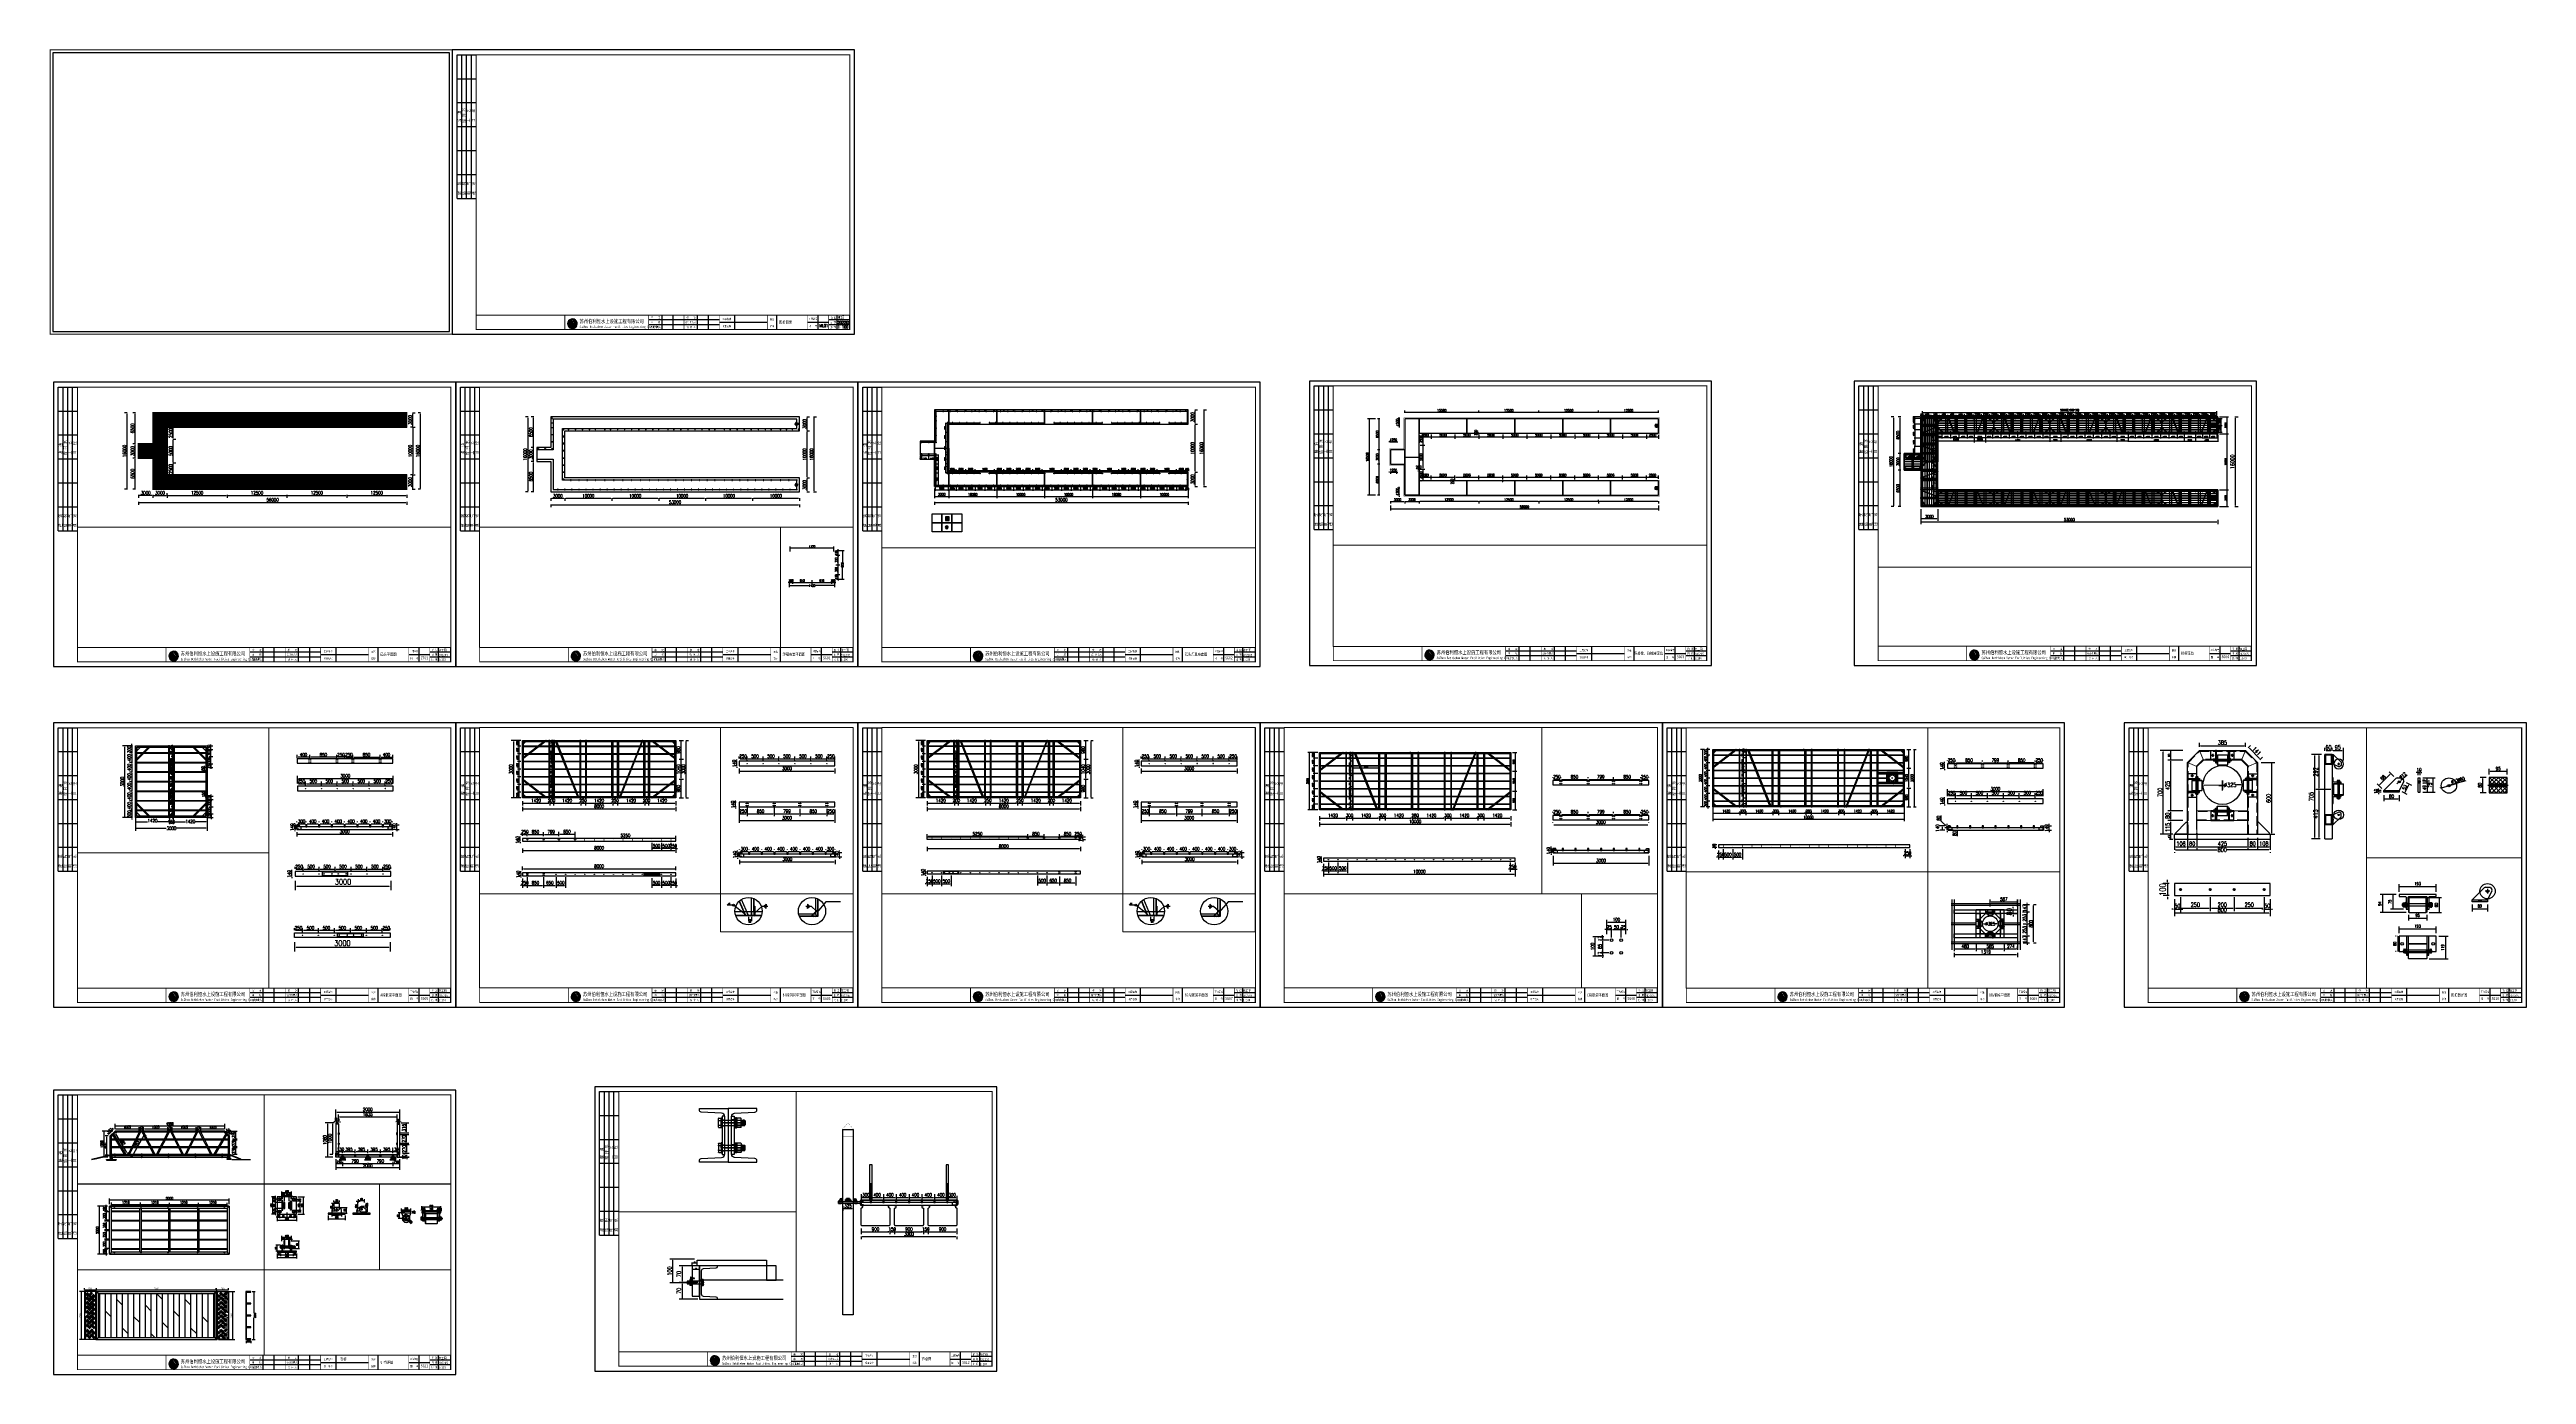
# Paper-space layout '布局' of a CAD drawing. Header units: millimetres. Extents: x -520 to 2067, y -737 to 647.
# The model-space entities are those that its viewports show. They can reach past a viewport. Long polylines and large blocks are cut down to what shows.
import ezdxf

# ---------------------------------------------------------------- set-up
doc = ezdxf.new("R2010")
doc.units = ezdxf.units.MM
doc.header["$LTSCALE"] = 10
for name, pattern in [('ACAD_ISO03W100', [30, 12, -18]), ('BLTA11-LD-L-4001_Plot Plan for Seawater Intake System_20140729$0$key plan$0${ Wide Dash }', [12, 4, -2, 4, -2]), ('CENTER2', [28.575, 19.05, -3.175, 3.175, -3.175]), ('DASH', [0.35, 0.25, -0.1]), ('DASHED2', [9.525, 6.35, -3.175]), ('HIDDEN', [0.375, 0.25, -0.125])]:
    doc.linetypes.add(name, pattern=pattern)
doc.layers.get('0').update_dxf_attribs({"linetype": 'CONTINUOUS'})
doc.layers.get('DEFPOINTS').update_dxf_attribs({"linetype": 'CONTINUOUS'})
for name, color, linetype in [('00-HATCH(填充)', 250, 'CONTINUOUS'), ('PUB_DIM', 3, 'CONTINUOUS'), ('W-_ANTICOLLISION防撞措施', 6, 'CONTINUOUS'), ('W-ALUMINUM_FRAME铝架', 30, 'CONTINUOUS'), ('W-MOUNTING固定方式', 5, 'CONTINUOUS'), ('W-PLASTIC_RAILINGS塑木栏杆', 6, 'CONTINUOUS'), ('W-STEEL_FRAME钢架', 3, 'CONTINUOUS'), ('W-STEEL_KEEL钢龙骨', 5, 'CONTINUOUS'), ('W-WOOD_FLOOR木地板', 30, 'CONTINUOUS'), ('填充', 8, 'CONTINUOUS'), ('木地板', 32, 'CONTINUOUS'), ('桩', 5, 'CONTINUOUS'), ('螺栓', 146, 'CONTINUOUS'), ('铝架', 3, 'CONTINUOUS')]:
    doc.layers.add(name, color=color, linetype=linetype)
doc.layers.add('W-float bowl浮筒', color=253, linetype='CONTINUOUS', plot=False)
doc.styles.add('-宋体', font='', dxfattribs={"width": 0.8})
doc.styles.add('_TCH_DIM', font='SIMPLEX.shx', dxfattribs={"width": 0.7, "bigfont": 'GBCBIG.shx'})
doc.styles.add('DIM_FONT', font='SIMPLEX', dxfattribs={"width": 0.7, "bigfont": 'GBCBIG'})
doc.styles.get("Standard").update_dxf_attribs({"font": 'tssdeng.shx', "width": 0.7, "bigfont": 'hztxt.shx'})
doc.styles.add('STANDARD_T3', font='simplex.shx', dxfattribs={"width": 0.7, "bigfont": 'gbcbig.shx'})
doc.styles.add('图框', font='')
doc.styles.add('标注', font='txt2.shx', dxfattribs={"width": 0.75, "bigfont": 'hhztxt.shx'})
doc.styles.add('黑体', font='simhei.ttf', dxfattribs={"width": 0.8})
doc.styles.get('-宋体').set_extended_font_data('SimSun')
doc.styles.get('图框').set_extended_font_data('SimSun')
doc.dimstyles.new('0.5-40', dxfattribs={"dimscale": 40, "dimtxt": 2.5, "dimasz": 1.5, "dimexe": 2, "dimexo": 1, "dimgap": 0.2, "dimtad": 1, "dimdec": 1, "dimlfac": 0.5, "dimdsep": 46, "dimtxsty": '标注', "dimcen": 1, "dimclrd": 256, "dimclre": 256, "dimclrt": 256, "dimadec": 0, "dimazin": 2, "dimtfac": 1, "dimtdec": 1, "dimtofl": 0, "dimtmove": 2, "dimatfit": 3, "dimfxl": 3, "dimfxlon": 1, "dimtolj": 1, "dimtzin": 0, "dimarcsym": 0})
doc.dimstyles.new('DIMN5', dxfattribs={"dimscale": 0.05, "dimtxt": 300, "dimasz": 100, "dimexe": 250, "dimexo": 300, "dimgap": 150, "dimtad": 1, "dimdec": 0, "dimzin": 0, "dimdsep": 46, "dimtxsty": 'DIM_FONT', "dimblk": 'ARCHTICK', "dimcen": 0.09, "dimclrt": 7, "dimazin": 0, "dimtfac": 1, "dimtdec": 0, "dimtix": 1, "dimtmove": 0, "dimatfit": 3, "dimldrblk": 'ARCHTICK', "dimfxl": 1, "dimtolj": 1, "dimtzin": 0, "dimarcsym": 0})
doc.dimstyles.new('W&&1', dxfattribs={"dimtxt": 3.5, "dimasz": 1, "dimexe": 2.5, "dimexo": 3, "dimgap": 1, "dimtad": 1, "dimdec": 0, "dimzin": 0, "dimdsep": 46, "dimtxsty": 'STANDARD_T3', "dimcen": 0.09, "dimclrd": 1, "dimclre": 1, "dimclrt": 7, "dimazin": 2, "dimtfac": 1, "dimtdec": 0, "dimtix": 1, "dimtmove": 1, "dimatfit": 3, "dimfxl": 100, "dimtolj": 1, "dimtzin": 0, "dimarcsym": 0})
doc.dimstyles.new('W&&10', dxfattribs={"dimtxt": 35, "dimasz": 10, "dimexe": 25, "dimexo": 30, "dimgap": 10, "dimtad": 1, "dimdec": 0, "dimzin": 0, "dimdsep": 46, "dimtxsty": 'STANDARD_T3', "dimcen": 0.09, "dimclrd": 1, "dimclre": 1, "dimclrt": 7, "dimazin": 2, "dimtfac": 1, "dimtdec": 0, "dimtix": 1, "dimtmove": 2, "dimatfit": 3, "dimfxl": 100, "dimtolj": 1, "dimtzin": 0, "dimarcsym": 0})
doc.dimstyles.new('W&&100', dxfattribs={"dimtxt": 350, "dimasz": 100, "dimexe": 250, "dimexo": 300, "dimgap": 100, "dimtad": 1, "dimdec": 0, "dimzin": 0, "dimdsep": 46, "dimtxsty": 'STANDARD_T3', "dimcen": 0.09, "dimclrd": 1, "dimclre": 1, "dimclrt": 7, "dimazin": 2, "dimtfac": 1, "dimtdec": 0, "dimtix": 1, "dimtmove": 2, "dimatfit": 3, "dimfxl": 100, "dimtolj": 1, "dimtzin": 0, "dimarcsym": 0})
doc.dimstyles.new('W&&15', dxfattribs={"dimtxt": 52.5, "dimasz": 15, "dimexe": 37.5, "dimexo": 45, "dimgap": 15, "dimtad": 1, "dimdec": 0, "dimzin": 0, "dimdsep": 46, "dimtxsty": 'STANDARD_T3', "dimcen": 0.09, "dimclrd": 1, "dimclre": 1, "dimclrt": 7, "dimazin": 2, "dimtfac": 1, "dimtdec": 0, "dimtix": 1, "dimtmove": 2, "dimatfit": 3, "dimfxl": 100, "dimtolj": 1, "dimtzin": 0, "dimarcsym": 0})
doc.dimstyles.new('W&&150', dxfattribs={"dimtxt": 525, "dimasz": 150, "dimexe": 375, "dimexo": 450, "dimgap": 150, "dimtad": 1, "dimdec": 0, "dimzin": 0, "dimdsep": 46, "dimtxsty": 'STANDARD_T3', "dimcen": 0.09, "dimclrd": 1, "dimclre": 1, "dimclrt": 7, "dimazin": 2, "dimtfac": 1, "dimtdec": 0, "dimtix": 1, "dimtmove": 2, "dimatfit": 3, "dimfxl": 100, "dimtolj": 1, "dimtzin": 0, "dimarcsym": 0})
doc.dimstyles.new('W&&20', dxfattribs={"dimtxt": 70, "dimasz": 20, "dimexe": 50, "dimexo": 60, "dimgap": 20, "dimtad": 1, "dimdec": 0, "dimzin": 0, "dimdsep": 46, "dimtxsty": 'STANDARD_T3', "dimcen": 0.09, "dimclrd": 1, "dimclre": 1, "dimclrt": 7, "dimazin": 2, "dimtfac": 1, "dimtdec": 0, "dimtix": 1, "dimtmove": 2, "dimatfit": 3, "dimfxl": 100, "dimtolj": 1, "dimtzin": 0, "dimarcsym": 0})
doc.dimstyles.new('W&&200', dxfattribs={"dimtxt": 700, "dimasz": 200, "dimexe": 500, "dimexo": 600, "dimgap": 200, "dimtad": 1, "dimdec": 0, "dimzin": 0, "dimdsep": 46, "dimtxsty": 'STANDARD_T3', "dimcen": 0.09, "dimclrd": 1, "dimclre": 1, "dimclrt": 7, "dimazin": 2, "dimtfac": 1, "dimtdec": 0, "dimtix": 1, "dimtmove": 2, "dimatfit": 3, "dimfxl": 100, "dimtolj": 1, "dimtzin": 0, "dimarcsym": 0})
doc.dimstyles.new('W&&30', dxfattribs={"dimtxt": 105, "dimasz": 30, "dimexe": 75, "dimexo": 90, "dimgap": 30, "dimtad": 1, "dimdec": 0, "dimzin": 0, "dimdsep": 46, "dimtxsty": 'STANDARD_T3', "dimcen": 0.09, "dimclrd": 1, "dimclre": 1, "dimclrt": 7, "dimazin": 2, "dimtfac": 1, "dimtdec": 0, "dimtix": 1, "dimtmove": 1, "dimatfit": 3, "dimfxl": 100, "dimtolj": 1, "dimtzin": 0, "dimarcsym": 0})
doc.dimstyles.new('W&&40', dxfattribs={"dimtxt": 140, "dimasz": 40, "dimexe": 100, "dimexo": 120, "dimgap": 40, "dimtad": 1, "dimdec": 0, "dimzin": 0, "dimdsep": 46, "dimtxsty": 'STANDARD_T3', "dimcen": 0.09, "dimclrd": 1, "dimclre": 1, "dimclrt": 7, "dimazin": 2, "dimtfac": 1, "dimtdec": 0, "dimtix": 1, "dimtmove": 2, "dimatfit": 3, "dimfxl": 100, "dimtolj": 1, "dimtzin": 0, "dimarcsym": 0})
doc.dimstyles.new('W&&5', dxfattribs={"dimtxt": 17.5, "dimasz": 5, "dimexe": 12.5, "dimexo": 15, "dimgap": 5, "dimtad": 1, "dimdec": 0, "dimzin": 0, "dimdsep": 46, "dimtxsty": 'STANDARD_T3', "dimcen": 0.09, "dimclrd": 1, "dimclre": 1, "dimclrt": 7, "dimazin": 2, "dimtfac": 1, "dimtdec": 0, "dimtix": 1, "dimtmove": 2, "dimatfit": 3, "dimfxl": 100, "dimtolj": 1, "dimtzin": 0, "dimarcsym": 0})
doc.dimstyles.new('W&&50', dxfattribs={"dimtxt": 175, "dimasz": 50, "dimexe": 125, "dimexo": 150, "dimgap": 50, "dimtad": 1, "dimdec": 0, "dimzin": 0, "dimdsep": 46, "dimtxsty": 'STANDARD_T3', "dimcen": 0.09, "dimclrd": 1, "dimclre": 1, "dimclrt": 7, "dimazin": 2, "dimtfac": 1, "dimtdec": 0, "dimtix": 1, "dimtmove": 2, "dimatfit": 3, "dimfxl": 100, "dimtolj": 1, "dimtzin": 0, "dimarcsym": 0})
doc.dimstyles.new('W__30', dxfattribs={"dimtxt": 90, "dimasz": 30, "dimexe": 75, "dimexo": 90, "dimgap": 2, "dimtad": 1, "dimdec": 0, "dimzin": 0, "dimdsep": 46, "dimtxsty": 'Standard', "dimblk": 'ARCHTICK', "dimcen": 0.09, "dimclrd": 1, "dimclre": 1, "dimclrt": 2, "dimadec": 0, "dimazin": 0, "dimtfac": 1, "dimtdec": 0, "dimtix": 1, "dimtmove": 2, "dimatfit": 3, "dimldrblk": 'ARCHTICK', "dimfxl": 1, "dimtolj": 1, "dimtzin": 0, "dimarcsym": 0})
pattern_1 = [(360, (-1314494.6137, 1355011.942), (2e-08, 6.35), [])]

# ---------------------------------------------------------------- blocks, each defined once
blk = doc.blocks.new('$TITLEBLK$00000187')
h = blk.add_hatch(color=140)
h.dxf.hatch_style = 1
h.paths.add_polyline_path([(-294.3, 4.5, 0.294083), (-290.9, 4.5, -0.363756), (-285, 4, 1.450144)])
h.paths.add_polyline_path([(-289.5, 10.8), (-286.2, 5.1, 0.101723), (-288.2, 5.6), (-289.8, 8.7), (-292.5, 4.3, -0.081837), (-293.6, 4.4)], flags=16)
h = blk.add_hatch(color=174)
h.paths.add_polyline_path([(-285.1, 3.8, 0.296692), (-289.1, 4.3, -0.04264), (-291.3, 3.4, -0.209747), (-293.9, 3.6, 0.179915), (-291.3, 1.3, 0.169783), (-289.3, 2, -0.05744), (-287.7, 2.7, -0.214092), (-285.8, 2.7, 0.064571)])
h.paths.add_polyline_path([(-288.7, 3, -0.084014), (-290.9, 2.1, -0.271733), (-293, 2.6, 0.071966), (-291.6, 2.6, 0.098278), (-289.8, 3.2, -0.072406), (-288.5, 3.9, -0.088156), (-287, 4.1, -0.181988), (-285.6, 3.5, 0.206106)], flags=16)
blk.add_hatch(color=174).paths.add_polyline_path([(-286.1, 2.4, 0.189728), (-288.2, 1.8, -0.126537), (-290.5, 1.1, 0.245013)])
for p, q in [((-136, 10), (-210, 10)), ((-136, 5), (-210, 5)), ((-196, 0), (-196, 15)), ((-184.5, 0), (-184.5, 15)), ((-159, 0), (-159, 15)), ((-147.5, 0), (-147.5, 15)), ((-136, 7.5), (-86, 7.5)), ((-120, 0), (-120, 15)), ((-76, 0), (-76, 15)), ((-44, 7.5), (-22, 7.5)), ((-33, 0), (-33, 15)), ((0, 10), (-22, 10)), ((0, 5), (-22, 5)), ((-13, 0), (-13, 15)), ((0, 0), (0, 15))]:
    blk.add_line(p, q)
for points, const_width in [([(-297.5, 0), (-297.5, 15), (0, 15)], 0.8), ([(-210, 0), (-210, 15)], 0.5), ([(-173, 0), (-173, 15)], 0.5), ([(-136, 0), (-136, 15)], 0.5), ([(-86, 0), (-86, 15)], 0.5), ([(-44, 0), (-44, 15)], 0.5), ([(-22, 0), (-22, 15)], 0.5)]:
    blk.add_lwpolyline(points, dxfattribs=dict(const_width=const_width))
for points in [[(-294.3, 4.5, 0.294083), (-290.9, 4.5, -0.363756), (-285, 4, 1.450144)], [(-293.6, 4.4), (-289.5, 10.8), (-286.2, 5.1, 0.101723), (-288.2, 5.6), (-289.8, 8.7), (-292.5, 4.3, -0.081837)]]:
    blk.add_lwpolyline(points, format="xyb", close=True)
for points in [[(-293.9, 3.6, 0.209747), (-291.3, 3.4, 0.04264), (-289.1, 4.3, -0.296692), (-285.1, 3.8)], [(-293, 2.6, 0.071966), (-291.6, 2.6, 0.098278), (-289.8, 3.2, -0.072406), (-288.5, 3.9, -0.088156), (-287, 4.1, -0.181988), (-285.6, 3.5, 0.206106), (-288.7, 3, -0.084014), (-290.9, 2.1, -0.271733), (-293, 2.6)], [(-291.3, 1.3, 0.169783), (-289.3, 2, -0.05744), (-287.7, 2.7, -0.214092), (-285.8, 2.7, -0.214092)], [(-290.5, 1.1, 0.126537), (-288.2, 1.8, -0.189728), (-286.1, 2.4, -0.189728)]]:
    blk.add_lwpolyline(points, format="xyb")
for start, end in [(208.4706, 249.2676), (258.5751, 313.6432), (318.8384, 333.6165)]:
    blk.add_arc((-289.5, 6), 5, start, end)
at = {"style": '图框'}
for s, height, width, p in [('SuZhou Bethlehem Water Facilities Engineering Co.,Ltd ', 2.5, 0.75, (-282.1, 1.6)), ('苏州伯利恒水上设施工程有限公司', 4, 0.8, (-282.1, 6.6)), ('项目负责人', 2, 0.8, (-208.5, 1.4)), ('审    定', 2, 0.8, (-207.5, 11.3)), ('审    核', 2, 0.8, (-207.6, 6.5)), ('设计负责人', 2, 0.8, (-171.6, 6.5)), ('校    对', 2, 0.8, (-170.4, 11.3)), ('设 计 人', 2, 0.8, (-170.3, 1.4)), ('工程名称', 2, 0.8, (-132.8, 9.9)), ('项目名称', 2, 0.8, (-132.8, 2.4)), ('名称', 2, 0.8, (-83.3, 2.5)), ('图纸', 2, 0.8, (-83.3, 9.5)), ('工程编号', 2, 0.8, (-42.8, 10.1)), ('图   号', 2, 0.8, (-42.5, 2.6)), ('比 例', 2, 0.8, (-20.3, 1.4)), ('阶 段', 2, 0.8, (-20.1, 11.3)), ('日 期', 2, 0.8, (-20.3, 6.5))]:
    blk.add_text(s, height=height, dxfattribs=dict(at, width=width)).set_placement(p)
for tag, p in [('项目负责人', (-195.7, 1.1)), ('审定人', (-193.7, 10.9)), ('审核人', (-193.7, 6)), ('设计负责人', (-158.6, 6.2)), ('设计人', (-156.5, 1.2)), ('校对', (-155.5, 10.9))]:
    blk.add_attdef(tag, p, '', height=3)
for tag, p, height, style, width in [('项目名称', (-115.7, 2), 3, '-宋体', 0.8), ('工程名称', (-115.7, 9.5), 3, '-宋体', 0.8), ('图名', (-73.7, 6.2), 3, '-宋体', 0.8), ('图号', (-31.4, 2.5), 3, '_TCH_DIM', 0.7), ('阶段', (-13, 10.8), 2.5, '黑体', 0.8), ('比例', (-13, 1.1), 2.5, '黑体', 0.8), ('日期', (-13, 5.8), 2.5, '黑体', 0.8)]:
    blk.add_attdef(tag, p, '', height=height, dxfattribs=dict(style=style, width=width))
blk = doc.blocks.new('$TITLEBLK$00000095')
for p, q in [((-150, 20), (-150, 0)), ((-150, 20), (0, 20)), ((-150, 15), (-75, 15)), ((-150, 10), (-75, 10)), ((-150, 5), (-75, 5)), ((-125, 20), (-125, 0)), ((-100, 20), (-100, 0)), ((-75, 20), (-75, 0)), ((-75, 20), (-75, 0)), ((-75, 15), (0, 15)), ((-75, 10), (0, 10)), ((-75, 5), (0, 5)), ((-50, 20), (-50, 0)), ((-25, 20), (-25, 0)), ((0, 20), (0, 0))]:
    blk.add_line(p, q)
at = {"width": 0.8}
for s, p in [('结   构', (-146.4, 10.9)), ('建   筑', (-146.4, 15.6)), ('通   讯', (-146.4, 0.9)), ('电   气', (-146.4, 5.6)), ('给 排 水', (-71, 10.9)), ('工   艺', (-70.3, 6.1)), ('暖  通', (-70.3, 15.7)), ('自   控', (-70.3, 1.2))]:
    blk.add_text(s, height=3.51, dxfattribs=at).set_placement(p)
blk = doc.blocks.new('TK')
blk.add_lwpolyline([(0, 0), (420, 0), (420, 297), (0, 297)], close=True)
at = {"const_width": 1}
blk.add_lwpolyline([(25, 5), (415, 5), (415, 292), (25, 292)], close=True, dxfattribs=at)
at = {"const_width": 0.8}
blk.add_lwpolyline([(415, 20), (25, 20)], dxfattribs=at)
at = {"rotation": 90}
blk.add_blockref('$TITLEBLK$00000095', (25, 292), dxfattribs=at)
blk = doc.blocks.new('*U819')
at = {"layer": 'W-STEEL_KEEL钢龙骨'}
blk.add_lwpolyline([(-4000, 20), (4000, 20), (4000, -20), (-4000, -20)], close=True, dxfattribs=at)
blk = doc.blocks.new('*U820')
at = {"layer": 'W-STEEL_KEEL钢龙骨', "color": 0, "linetype": 'ByBlock', "lineweight": -2, "transparency": 16777216}
for p in [(0, 2400), (0, 2000), (0, 1600), (0, 1200), (0, 800), (0, 400), (0, 0)]:
    blk.add_blockref('*U819', p, dxfattribs=at)
blk = doc.blocks.new('gj2')
at = {"layer": 'W-STEEL_FRAME钢架', "color": 6}
for p, q in [((1277, 3000), (0, 2020)), ((1206.4, 3000), (0, 2074.2)), ((6723, 3000), (8000, 2020)), ((6793.6, 3000), (8000, 2074.2)), ((1277, 0), (0, 980)), ((6723, 0), (8000, 980)), ((1206.4, 0), (0, 925.8)), ((6793.6, 0), (8000, 925.8))]:
    blk.add_line(p, q, dxfattribs=at)
at = {"layer": 'W-STEEL_FRAME钢架'}
for points in [[(0, 3000), (8000, 3000), (8000, 0), (0, 0)], [(58, 2942), (7942, 2942), (7942, 58), (58, 58)]]:
    blk.add_lwpolyline(points, close=True, dxfattribs=at)
at = {"layer": 'W-STEEL_FRAME钢架', "color": 6}
for points in [[(1420, 3000), (1377, 3000), (1377, 0), (1420, 0)], [(1663, 3000), (1620, 3000), (1620, 0), (1663, 0)], [(3040, 3000), (2997, 3000), (2997, 0), (3040, 0)], [(3333, 3000), (3290, 3000), (3290, 0), (3333, 0)], [(4667, 3000), (4710, 3000), (4710, 0), (4667, 0)], [(4960, 3000), (5003, 3000), (5003, 0), (4960, 0)], [(6337, 3000), (6380, 3000), (6380, 0), (6337, 0)], [(6580, 3000), (6623, 3000), (6623, 0), (6580, 0)]]:
    blk.add_lwpolyline(points, close=True, dxfattribs=at)
for points in [[(2900.5, 0), (1713, 3000), (1759.5, 3000), (2947, 0), (2900.5, 0)], [(5099.5, 0), (6287, 3000), (6240.5, 3000), (5053, 0), (5099.5, 0)]]:
    blk.add_lwpolyline(points, dxfattribs=at)
at = {"layer": 'W-STEEL_KEEL钢龙骨'}
blk.add_blockref('*U820', (4000, 300), dxfattribs=at)
blk = doc.blocks.new('*U418')
at = {"layer": 'W-STEEL_KEEL钢龙骨'}
blk.add_lwpolyline([(-1500, 20), (1500, 20), (1500, -20), (-1500, -20)], close=True, dxfattribs=at)
blk = doc.blocks.new('*U419')
at = {"layer": 'W-STEEL_KEEL钢龙骨', "color": 0, "linetype": 'ByBlock', "lineweight": -2, "transparency": 16777216}
for p in [(0, 2400), (0, 2000), (0, 1600), (0, 1200), (0, 800), (0, 400), (0, 0)]:
    blk.add_blockref('*U418', p, dxfattribs=at)
blk = doc.blocks.new('gj3')
at = {"layer": 'W-STEEL_FRAME钢架', "color": 6}
for p, q in [((600, 3000), (0, 2400, 0)), ((660.8, 3000), (0, 2339.2, 0)), ((2339.2, 3000), (3000, 2339.2, 0)), ((2400, 3000), (3000, 2400, 0)), ((660.8, 0), (0, 660.8, 0)), ((2339.2, 0), (3000, 660.8, 0)), ((600, 0), (0, 600, 0)), ((2400, 0), (3000, 600, 0))]:
    blk.add_line(p, q, dxfattribs=at)
at = {"layer": 'W-STEEL_FRAME钢架'}
for points in [[(0, 3000), (3000, 3000), (3000, 0), (0, 0)], [(58, 2942), (2942, 2942), (2942, 58), (58, 58)]]:
    blk.add_lwpolyline(points, close=True, dxfattribs=at)
at = {"layer": 'W-STEEL_FRAME钢架', "color": 6}
for points in [[(1420, 3000), (1377, 3000), (1377, 0), (1420, 0)], [(1580, 3000), (1623, 3000), (1623, 0), (1580, 0)]]:
    blk.add_lwpolyline(points, close=True, dxfattribs=at)
at = {"layer": 'W-STEEL_KEEL钢龙骨'}
blk.add_blockref('*U419', (1500, 300), dxfattribs=at)
blk = doc.blocks.new('*D33')
at = {"layer": 'DEFPOINTS', "color": 0, "transparency": 16777216}
for p in [(-1319540, 1355727.7), (-1320004.4, 1352727.7), (-1319540, 1352727.7)]:
    blk.add_point(p, dxfattribs=at)
at = {"layer": 'W-STEEL_FRAME钢架', "color": 1, "lineweight": -2, "transparency": 16777216}
for p, q in [((-1319690, 1355727.7), (-1320129.4, 1355727.7)), ((-1320004.4, 1355677.7), (-1320004.4, 1352777.7)), ((-1319690, 1352727.7), (-1320129.4, 1352727.7))]:
    blk.add_line(p, q, dxfattribs=at)
at = {"layer": 'W-STEEL_FRAME钢架', "color": 1, "transparency": 16777216}
for points in [[(-1320012.7, 1355677.7), (-1319996.1, 1355677.7), (-1320004.4, 1355727.7)], [(-1320012.7, 1352777.7), (-1319996.1, 1352777.7), (-1320004.4, 1352727.7)]]:
    blk.add_solid(points, dxfattribs=at)
at = {"layer": 'W-STEEL_FRAME钢架', "color": 7, "transparency": 16777216, "insert": (-1320141.9, 1354227.7), "char_height": 175, "attachment_point": 5, "rotation": 90, "style": 'STANDARD_T3'}
blk.add_mtext('\\A1;3000', dxfattribs=at)
blk = doc.blocks.new('*D34')
at = {"layer": 'DEFPOINTS', "color": 0, "transparency": 16777216}
for p in [(-1319540, 1353082.4), (-1311540, 1353082.4), (-1311540, 1352158)]:
    blk.add_point(p, dxfattribs=at)
at = {"layer": 'W-STEEL_FRAME钢架', "color": 1, "lineweight": -2, "transparency": 16777216}
for p, q in [((-1319540, 1352258), (-1319540, 1352033)), ((-1311540, 1352258), (-1311540, 1352033)), ((-1319490, 1352158), (-1311590, 1352158))]:
    blk.add_line(p, q, dxfattribs=at)
at = {"layer": 'W-STEEL_FRAME钢架', "color": 1, "transparency": 16777216}
for points in [[(-1319490, 1352166.3), (-1319490, 1352149.6), (-1319540, 1352158)], [(-1311590, 1352166.3), (-1311590, 1352149.6), (-1311540, 1352158)]]:
    blk.add_solid(points, dxfattribs=at)
at = {"layer": 'W-STEEL_FRAME钢架', "color": 7, "transparency": 16777216, "insert": (-1315540, 1352295.5), "char_height": 175, "attachment_point": 5, "style": 'STANDARD_T3'}
blk.add_mtext('\\A1;8000', dxfattribs=at)
blk = doc.blocks.new('*D35')
at = {"layer": 'DEFPOINTS', "color": 0, "transparency": 16777216}
for p in [(-1319540, 1353082.4), (-1318120, 1353082.4), (-1318120, 1352456.5)]:
    blk.add_point(p, dxfattribs=at)
at = {"layer": 'W-STEEL_FRAME钢架', "color": 1, "lineweight": -2, "transparency": 16777216}
for p, q in [((-1319540, 1352556.5), (-1319540, 1352331.5)), ((-1318120, 1352556.5), (-1318120, 1352331.5)), ((-1319490, 1352456.5), (-1318170, 1352456.5))]:
    blk.add_line(p, q, dxfattribs=at)
at = {"layer": 'W-STEEL_FRAME钢架', "color": 1, "transparency": 16777216}
for points in [[(-1319490, 1352464.8), (-1319490, 1352448.1), (-1319540, 1352456.5)], [(-1318170, 1352464.8), (-1318170, 1352448.1), (-1318120, 1352456.5)]]:
    blk.add_solid(points, dxfattribs=at)
at = {"layer": 'W-STEEL_FRAME钢架', "color": 7, "transparency": 16777216, "insert": (-1318830, 1352594), "char_height": 175, "attachment_point": 5, "style": 'STANDARD_T3'}
blk.add_mtext('\\A1;1420', dxfattribs=at)
blk = doc.blocks.new('*D36')
at = {"layer": 'DEFPOINTS', "color": 0, "transparency": 16777216}
for p in [(-1318120, 1353082.4), (-1317920, 1353082.4), (-1317920, 1352456.5)]:
    blk.add_point(p, dxfattribs=at)
at = {"layer": 'W-STEEL_FRAME钢架', "color": 1, "lineweight": -2, "transparency": 16777216}
for p, q in [((-1318120, 1352556.5), (-1318120, 1352331.5)), ((-1317920, 1352556.5), (-1317920, 1352331.5)), ((-1318170, 1352456.5), (-1318220, 1352456.5)), ((-1318120, 1352456.5), (-1317920, 1352456.5)), ((-1317870, 1352456.5), (-1317820, 1352456.5))]:
    blk.add_line(p, q, dxfattribs=at)
at = {"layer": 'W-STEEL_FRAME钢架', "color": 1, "transparency": 16777216}
for points in [[(-1318170, 1352464.8), (-1318170, 1352448.1), (-1318120, 1352456.5)], [(-1317870, 1352464.8), (-1317870, 1352448.1), (-1317920, 1352456.5)]]:
    blk.add_solid(points, dxfattribs=at)
at = {"layer": 'W-STEEL_FRAME钢架', "color": 7, "transparency": 16777216, "insert": (-1318020, 1352594), "char_height": 175, "attachment_point": 5, "style": 'STANDARD_T3'}
blk.add_mtext('\\A1;200', dxfattribs=at)
blk = doc.blocks.new('*D37')
at = {"layer": 'DEFPOINTS', "color": 0, "transparency": 16777216}
for p in [(-1317920, 1353082.4), (-1316500, 1353082.4), (-1316500, 1352456.5)]:
    blk.add_point(p, dxfattribs=at)
at = {"layer": 'W-STEEL_FRAME钢架', "color": 1, "lineweight": -2, "transparency": 16777216}
for p, q in [((-1317920, 1352556.5), (-1317920, 1352331.5)), ((-1316500, 1352556.5), (-1316500, 1352331.5)), ((-1317870, 1352456.5), (-1316550, 1352456.5))]:
    blk.add_line(p, q, dxfattribs=at)
at = {"layer": 'W-STEEL_FRAME钢架', "color": 1, "transparency": 16777216}
for points in [[(-1317870, 1352464.8), (-1317870, 1352448.1), (-1317920, 1352456.5)], [(-1316550, 1352464.8), (-1316550, 1352448.1), (-1316500, 1352456.5)]]:
    blk.add_solid(points, dxfattribs=at)
at = {"layer": 'W-STEEL_FRAME钢架', "color": 7, "transparency": 16777216, "insert": (-1317210, 1352594), "char_height": 175, "attachment_point": 5, "style": 'STANDARD_T3'}
blk.add_mtext('\\A1;1420', dxfattribs=at)
blk = doc.blocks.new('*D38')
at = {"layer": 'DEFPOINTS', "color": 0, "transparency": 16777216}
for p in [(-1316500, 1353082.4), (-1316250, 1353082.4), (-1316250, 1352456.5)]:
    blk.add_point(p, dxfattribs=at)
at = {"layer": 'W-STEEL_FRAME钢架', "color": 1, "lineweight": -2, "transparency": 16777216}
for p, q in [((-1316500, 1352556.5), (-1316500, 1352331.5)), ((-1316250, 1352556.5), (-1316250, 1352331.5)), ((-1316550, 1352456.5), (-1316600, 1352456.5)), ((-1316500, 1352456.5), (-1316250, 1352456.5)), ((-1316200, 1352456.5), (-1316150, 1352456.5))]:
    blk.add_line(p, q, dxfattribs=at)
at = {"layer": 'W-STEEL_FRAME钢架', "color": 1, "transparency": 16777216}
for points in [[(-1316550, 1352464.8), (-1316550, 1352448.1), (-1316500, 1352456.5)], [(-1316200, 1352464.8), (-1316200, 1352448.1), (-1316250, 1352456.5)]]:
    blk.add_solid(points, dxfattribs=at)
at = {"layer": 'W-STEEL_FRAME钢架', "color": 7, "transparency": 16777216, "insert": (-1316375, 1352594), "char_height": 175, "attachment_point": 5, "style": 'STANDARD_T3'}
blk.add_mtext('\\A1;250', dxfattribs=at)
blk = doc.blocks.new('*D39')
at = {"layer": 'DEFPOINTS', "color": 0, "transparency": 16777216}
for p in [(-1316250, 1353082.4), (-1314830, 1353082.4), (-1314830, 1352456.5)]:
    blk.add_point(p, dxfattribs=at)
at = {"layer": 'W-STEEL_FRAME钢架', "color": 1, "lineweight": -2, "transparency": 16777216}
for p, q in [((-1316250, 1352556.5), (-1316250, 1352331.5)), ((-1314830, 1352556.5), (-1314830, 1352331.5)), ((-1316200, 1352456.5), (-1314880, 1352456.5))]:
    blk.add_line(p, q, dxfattribs=at)
at = {"layer": 'W-STEEL_FRAME钢架', "color": 1, "transparency": 16777216}
for points in [[(-1316200, 1352464.8), (-1316200, 1352448.1), (-1316250, 1352456.5)], [(-1314880, 1352464.8), (-1314880, 1352448.1), (-1314830, 1352456.5)]]:
    blk.add_solid(points, dxfattribs=at)
at = {"layer": 'W-STEEL_FRAME钢架', "color": 7, "transparency": 16777216, "insert": (-1315540, 1352594), "char_height": 175, "attachment_point": 5, "style": 'STANDARD_T3'}
blk.add_mtext('\\A1;1420', dxfattribs=at)
blk = doc.blocks.new('*D40')
at = {"layer": 'DEFPOINTS', "color": 0, "transparency": 16777216}
for p in [(-1314830, 1353082.4), (-1314580, 1353082.4), (-1314580, 1352456.5)]:
    blk.add_point(p, dxfattribs=at)
at = {"layer": 'W-STEEL_FRAME钢架', "color": 1, "lineweight": -2, "transparency": 16777216}
for p, q in [((-1314830, 1352556.5), (-1314830, 1352331.5)), ((-1314580, 1352556.5), (-1314580, 1352331.5)), ((-1314880, 1352456.5), (-1314930, 1352456.5)), ((-1314830, 1352456.5), (-1314580, 1352456.5)), ((-1314530, 1352456.5), (-1314480, 1352456.5))]:
    blk.add_line(p, q, dxfattribs=at)
at = {"layer": 'W-STEEL_FRAME钢架', "color": 1, "transparency": 16777216}
for points in [[(-1314880, 1352464.8), (-1314880, 1352448.1), (-1314830, 1352456.5)], [(-1314530, 1352464.8), (-1314530, 1352448.1), (-1314580, 1352456.5)]]:
    blk.add_solid(points, dxfattribs=at)
at = {"layer": 'W-STEEL_FRAME钢架', "color": 7, "transparency": 16777216, "insert": (-1314705, 1352594), "char_height": 175, "attachment_point": 5, "style": 'STANDARD_T3'}
blk.add_mtext('\\A1;250', dxfattribs=at)
blk = doc.blocks.new('*D41')
at = {"layer": 'DEFPOINTS', "color": 0, "transparency": 16777216}
for p in [(-1314580, 1353082.4), (-1313160, 1353082.4), (-1313160, 1352456.5)]:
    blk.add_point(p, dxfattribs=at)
at = {"layer": 'W-STEEL_FRAME钢架', "color": 1, "lineweight": -2, "transparency": 16777216}
for p, q in [((-1314580, 1352556.5), (-1314580, 1352331.5)), ((-1313160, 1352556.5), (-1313160, 1352331.5)), ((-1314530, 1352456.5), (-1313210, 1352456.5))]:
    blk.add_line(p, q, dxfattribs=at)
at = {"layer": 'W-STEEL_FRAME钢架', "color": 1, "transparency": 16777216}
for points in [[(-1314530, 1352464.8), (-1314530, 1352448.1), (-1314580, 1352456.5)], [(-1313210, 1352464.8), (-1313210, 1352448.1), (-1313160, 1352456.5)]]:
    blk.add_solid(points, dxfattribs=at)
at = {"layer": 'W-STEEL_FRAME钢架', "color": 7, "transparency": 16777216, "insert": (-1313870, 1352594), "char_height": 175, "attachment_point": 5, "style": 'STANDARD_T3'}
blk.add_mtext('\\A1;1420', dxfattribs=at)
blk = doc.blocks.new('*D42')
at = {"layer": 'DEFPOINTS', "color": 0, "transparency": 16777216}
for p in [(-1313160, 1353082.4), (-1312960, 1353082.4), (-1312960, 1352456.5)]:
    blk.add_point(p, dxfattribs=at)
at = {"layer": 'W-STEEL_FRAME钢架', "color": 1, "lineweight": -2, "transparency": 16777216}
for p, q in [((-1313160, 1352556.5), (-1313160, 1352331.5)), ((-1312960, 1352556.5), (-1312960, 1352331.5)), ((-1313210, 1352456.5), (-1313260, 1352456.5)), ((-1313160, 1352456.5), (-1312960, 1352456.5)), ((-1312910, 1352456.5), (-1312860, 1352456.5))]:
    blk.add_line(p, q, dxfattribs=at)
at = {"layer": 'W-STEEL_FRAME钢架', "color": 1, "transparency": 16777216}
for points in [[(-1313210, 1352464.8), (-1313210, 1352448.1), (-1313160, 1352456.5)], [(-1312910, 1352464.8), (-1312910, 1352448.1), (-1312960, 1352456.5)]]:
    blk.add_solid(points, dxfattribs=at)
at = {"layer": 'W-STEEL_FRAME钢架', "color": 7, "transparency": 16777216, "insert": (-1313060, 1352594), "char_height": 175, "attachment_point": 5, "style": 'STANDARD_T3'}
blk.add_mtext('\\A1;200', dxfattribs=at)
blk = doc.blocks.new('*D43')
at = {"layer": 'DEFPOINTS', "color": 0, "transparency": 16777216}
for p in [(-1312960, 1353082.4), (-1311540, 1353082.4), (-1311540, 1352456.5)]:
    blk.add_point(p, dxfattribs=at)
at = {"layer": 'W-STEEL_FRAME钢架', "color": 1, "lineweight": -2, "transparency": 16777216}
for p, q in [((-1312960, 1352556.5), (-1312960, 1352331.5)), ((-1311540, 1352556.5), (-1311540, 1352331.5)), ((-1312910, 1352456.5), (-1311590, 1352456.5))]:
    blk.add_line(p, q, dxfattribs=at)
at = {"layer": 'W-STEEL_FRAME钢架', "color": 1, "transparency": 16777216}
for points in [[(-1312910, 1352464.8), (-1312910, 1352448.1), (-1312960, 1352456.5)], [(-1311590, 1352464.8), (-1311590, 1352448.1), (-1311540, 1352456.5)]]:
    blk.add_solid(points, dxfattribs=at)
at = {"layer": 'W-STEEL_FRAME钢架', "color": 7, "transparency": 16777216, "insert": (-1312250, 1352594), "char_height": 175, "attachment_point": 5, "style": 'STANDARD_T3'}
blk.add_mtext('\\A1;1420', dxfattribs=at)
blk = doc.blocks.new('*D44')
at = {"layer": 'DEFPOINTS', "color": 0, "transparency": 16777216}
for p in [(-1319721.6, 1353027.7), (-1319540, 1353027.7), (-1319540, 1352727.7)]:
    blk.add_point(p, dxfattribs=at)
at = {"layer": 'W-STEEL_FRAME钢架', "color": 1, "lineweight": -2, "transparency": 16777216}
for p, q in [((-1319630, 1353027.7), (-1319796.6, 1353027.7)), ((-1319721.6, 1352757.7), (-1319721.6, 1352997.7)), ((-1319630, 1352727.7), (-1319796.6, 1352727.7))]:
    blk.add_line(p, q, dxfattribs=at)
at = {"layer": 'W-STEEL_FRAME钢架', "color": 1, "transparency": 16777216}
for points in [[(-1319726.6, 1352997.7), (-1319716.6, 1352997.7), (-1319721.6, 1353027.7)], [(-1319726.6, 1352757.7), (-1319716.6, 1352757.7), (-1319721.6, 1352727.7)]]:
    blk.add_solid(points, dxfattribs=at)
at = {"layer": 'W-STEEL_FRAME钢架', "color": 7, "transparency": 16777216, "insert": (-1319804.1, 1352877.7), "char_height": 105, "attachment_point": 5, "rotation": 90, "style": 'STANDARD_T3'}
blk.add_mtext('\\A1;300', dxfattribs=at)
blk = doc.blocks.new('*D45')
at = {"layer": 'DEFPOINTS', "color": 0, "transparency": 16777216}
for p in [(-1319721.6, 1353427.7), (-1319540, 1353427.7), (-1319540, 1353027.7)]:
    blk.add_point(p, dxfattribs=at)
at = {"layer": 'W-STEEL_FRAME钢架', "color": 1, "lineweight": -2, "transparency": 16777216}
for p, q in [((-1319630, 1353427.7), (-1319796.6, 1353427.7)), ((-1319721.6, 1353057.7), (-1319721.6, 1353397.7)), ((-1319630, 1353027.7), (-1319796.6, 1353027.7))]:
    blk.add_line(p, q, dxfattribs=at)
at = {"layer": 'W-STEEL_FRAME钢架', "color": 1, "transparency": 16777216}
for points in [[(-1319726.6, 1353397.7), (-1319716.6, 1353397.7), (-1319721.6, 1353427.7)], [(-1319726.6, 1353057.7), (-1319716.6, 1353057.7), (-1319721.6, 1353027.7)]]:
    blk.add_solid(points, dxfattribs=at)
at = {"layer": 'W-STEEL_FRAME钢架', "color": 7, "transparency": 16777216, "insert": (-1319804.1, 1353227.7), "char_height": 105, "attachment_point": 5, "rotation": 90, "style": 'STANDARD_T3'}
blk.add_mtext('\\A1;400', dxfattribs=at)
blk = doc.blocks.new('*D46')
at = {"layer": 'DEFPOINTS', "color": 0, "transparency": 16777216}
for p in [(-1319721.6, 1353827.7), (-1319540, 1353827.7), (-1319540, 1353427.7)]:
    blk.add_point(p, dxfattribs=at)
at = {"layer": 'W-STEEL_FRAME钢架', "color": 1, "lineweight": -2, "transparency": 16777216}
for p, q in [((-1319630, 1353827.7), (-1319796.6, 1353827.7)), ((-1319721.6, 1353457.7), (-1319721.6, 1353797.7)), ((-1319630, 1353427.7), (-1319796.6, 1353427.7))]:
    blk.add_line(p, q, dxfattribs=at)
at = {"layer": 'W-STEEL_FRAME钢架', "color": 1, "transparency": 16777216}
for points in [[(-1319726.6, 1353797.7), (-1319716.6, 1353797.7), (-1319721.6, 1353827.7)], [(-1319726.6, 1353457.7), (-1319716.6, 1353457.7), (-1319721.6, 1353427.7)]]:
    blk.add_solid(points, dxfattribs=at)
at = {"layer": 'W-STEEL_FRAME钢架', "color": 7, "transparency": 16777216, "insert": (-1319804.1, 1353627.7), "char_height": 105, "attachment_point": 5, "rotation": 90, "style": 'STANDARD_T3'}
blk.add_mtext('\\A1;400', dxfattribs=at)
blk = doc.blocks.new('*D47')
at = {"layer": 'DEFPOINTS', "color": 0, "transparency": 16777216}
for p in [(-1319721.6, 1354227.7), (-1319540, 1354227.7), (-1319540, 1353827.7)]:
    blk.add_point(p, dxfattribs=at)
at = {"layer": 'W-STEEL_FRAME钢架', "color": 1, "lineweight": -2, "transparency": 16777216}
for p, q in [((-1319630, 1354227.7), (-1319796.6, 1354227.7)), ((-1319721.6, 1353857.7), (-1319721.6, 1354197.7)), ((-1319630, 1353827.7), (-1319796.6, 1353827.7))]:
    blk.add_line(p, q, dxfattribs=at)
at = {"layer": 'W-STEEL_FRAME钢架', "color": 1, "transparency": 16777216}
for points in [[(-1319726.6, 1354197.7), (-1319716.6, 1354197.7), (-1319721.6, 1354227.7)], [(-1319726.6, 1353857.7), (-1319716.6, 1353857.7), (-1319721.6, 1353827.7)]]:
    blk.add_solid(points, dxfattribs=at)
at = {"layer": 'W-STEEL_FRAME钢架', "color": 7, "transparency": 16777216, "insert": (-1319804.1, 1354027.7), "char_height": 105, "attachment_point": 5, "rotation": 90, "style": 'STANDARD_T3'}
blk.add_mtext('\\A1;400', dxfattribs=at)
blk = doc.blocks.new('*D48')
at = {"layer": 'DEFPOINTS', "color": 0, "transparency": 16777216}
for p in [(-1319721.6, 1354627.7), (-1319540, 1354627.7), (-1319540, 1354227.7)]:
    blk.add_point(p, dxfattribs=at)
at = {"layer": 'W-STEEL_FRAME钢架', "color": 1, "lineweight": -2, "transparency": 16777216}
for p, q in [((-1319630, 1354627.7), (-1319796.6, 1354627.7)), ((-1319721.6, 1354257.7), (-1319721.6, 1354597.7)), ((-1319630, 1354227.7), (-1319796.6, 1354227.7))]:
    blk.add_line(p, q, dxfattribs=at)
at = {"layer": 'W-STEEL_FRAME钢架', "color": 1, "transparency": 16777216}
for points in [[(-1319726.6, 1354597.7), (-1319716.6, 1354597.7), (-1319721.6, 1354627.7)], [(-1319726.6, 1354257.7), (-1319716.6, 1354257.7), (-1319721.6, 1354227.7)]]:
    blk.add_solid(points, dxfattribs=at)
at = {"layer": 'W-STEEL_FRAME钢架', "color": 7, "transparency": 16777216, "insert": (-1319804.1, 1354427.7), "char_height": 105, "attachment_point": 5, "rotation": 90, "style": 'STANDARD_T3'}
blk.add_mtext('\\A1;400', dxfattribs=at)
blk = doc.blocks.new('*D49')
at = {"layer": 'DEFPOINTS', "color": 0, "transparency": 16777216}
for p in [(-1319721.6, 1355027.7), (-1319540, 1355027.7), (-1319540, 1354627.7)]:
    blk.add_point(p, dxfattribs=at)
at = {"layer": 'W-STEEL_FRAME钢架', "color": 1, "lineweight": -2, "transparency": 16777216}
for p, q in [((-1319630, 1355027.7), (-1319796.6, 1355027.7)), ((-1319721.6, 1354657.7), (-1319721.6, 1354997.7)), ((-1319630, 1354627.7), (-1319796.6, 1354627.7))]:
    blk.add_line(p, q, dxfattribs=at)
at = {"layer": 'W-STEEL_FRAME钢架', "color": 1, "transparency": 16777216}
for points in [[(-1319726.6, 1354997.7), (-1319716.6, 1354997.7), (-1319721.6, 1355027.7)], [(-1319726.6, 1354657.7), (-1319716.6, 1354657.7), (-1319721.6, 1354627.7)]]:
    blk.add_solid(points, dxfattribs=at)
at = {"layer": 'W-STEEL_FRAME钢架', "color": 7, "transparency": 16777216, "insert": (-1319804.1, 1354827.7), "char_height": 105, "attachment_point": 5, "rotation": 90, "style": 'STANDARD_T3'}
blk.add_mtext('\\A1;400', dxfattribs=at)
blk = doc.blocks.new('*D50')
at = {"layer": 'DEFPOINTS', "color": 0, "transparency": 16777216}
for p in [(-1319721.6, 1355427.7), (-1319540, 1355427.7), (-1319540, 1355027.7)]:
    blk.add_point(p, dxfattribs=at)
at = {"layer": 'W-STEEL_FRAME钢架', "color": 1, "lineweight": -2, "transparency": 16777216}
for p, q in [((-1319630, 1355427.7), (-1319796.6, 1355427.7)), ((-1319721.6, 1355057.7), (-1319721.6, 1355397.7)), ((-1319630, 1355027.7), (-1319796.6, 1355027.7))]:
    blk.add_line(p, q, dxfattribs=at)
at = {"layer": 'W-STEEL_FRAME钢架', "color": 1, "transparency": 16777216}
for points in [[(-1319726.6, 1355397.7), (-1319716.6, 1355397.7), (-1319721.6, 1355427.7)], [(-1319726.6, 1355057.7), (-1319716.6, 1355057.7), (-1319721.6, 1355027.7)]]:
    blk.add_solid(points, dxfattribs=at)
at = {"layer": 'W-STEEL_FRAME钢架', "color": 7, "transparency": 16777216, "insert": (-1319804.1, 1355227.7), "char_height": 105, "attachment_point": 5, "rotation": 90, "style": 'STANDARD_T3'}
blk.add_mtext('\\A1;400', dxfattribs=at)
blk = doc.blocks.new('*D51')
at = {"layer": 'DEFPOINTS', "color": 0, "transparency": 16777216}
for p in [(-1319721.6, 1355727.7), (-1319540, 1355727.7), (-1319540, 1355427.7)]:
    blk.add_point(p, dxfattribs=at)
at = {"layer": 'W-STEEL_FRAME钢架', "color": 1, "lineweight": -2, "transparency": 16777216}
for p, q in [((-1319630, 1355727.7), (-1319796.6, 1355727.7)), ((-1319721.6, 1355457.7), (-1319721.6, 1355697.7)), ((-1319630, 1355427.7), (-1319796.6, 1355427.7))]:
    blk.add_line(p, q, dxfattribs=at)
at = {"layer": 'W-STEEL_FRAME钢架', "color": 1, "transparency": 16777216}
for points in [[(-1319726.6, 1355697.7), (-1319716.6, 1355697.7), (-1319721.6, 1355727.7)], [(-1319726.6, 1355457.7), (-1319716.6, 1355457.7), (-1319721.6, 1355427.7)]]:
    blk.add_solid(points, dxfattribs=at)
at = {"layer": 'W-STEEL_FRAME钢架', "color": 7, "transparency": 16777216, "insert": (-1319804.1, 1355577.7), "char_height": 105, "attachment_point": 5, "rotation": 90, "style": 'STANDARD_T3'}
blk.add_mtext('\\A1;300', dxfattribs=at)
blk = doc.blocks.new('*D52')
at = {"layer": 'DEFPOINTS', "color": 0, "transparency": 16777216}
for p in [(-1279085, 1354544.6), (-1276085, 1354544.6), (-1276085, 1353816.7)]:
    blk.add_point(p, dxfattribs=at)
at = {"layer": 'W-STEEL_FRAME钢架', "color": 1, "lineweight": -2, "transparency": 16777216}
for p, q in [((-1279085, 1354424.6), (-1279085, 1353716.7)), ((-1276085, 1354424.6), (-1276085, 1353716.7)), ((-1279045, 1353816.7), (-1277797.6, 1353816.7)), ((-1276125, 1353816.7), (-1277372.3, 1353816.7))]:
    blk.add_line(p, q, dxfattribs=at)
at = {"layer": 'W-STEEL_FRAME钢架', "color": 1, "transparency": 16777216}
for points in [[(-1279045, 1353823.3), (-1279045, 1353810), (-1279085, 1353816.7)], [(-1276125, 1353823.3), (-1276125, 1353810), (-1276085, 1353816.7)]]:
    blk.add_solid(points, dxfattribs=at)
at = {"layer": 'W-STEEL_FRAME钢架', "color": 7, "transparency": 16777216, "insert": (-1277585, 1353816.7), "char_height": 140, "attachment_point": 5, "style": 'STANDARD_T3'}
blk.add_mtext('\\A1;3000', dxfattribs=at)
blk = doc.blocks.new('*D53')
at = {"layer": 'DEFPOINTS', "color": 0, "transparency": 16777216}
for p in [(-1279524, 1357264.7), (-1279085, 1357264.7), (-1279085, 1354264.7)]:
    blk.add_point(p, dxfattribs=at)
at = {"layer": 'W-STEEL_FRAME钢架', "color": 1, "lineweight": -2, "transparency": 16777216}
for p, q in [((-1279205, 1357264.7), (-1279624, 1357264.7)), ((-1279524, 1354304.7), (-1279524, 1357224.7)), ((-1279205, 1354264.7), (-1279624, 1354264.7))]:
    blk.add_line(p, q, dxfattribs=at)
at = {"layer": 'W-STEEL_FRAME钢架', "color": 1, "transparency": 16777216}
for points in [[(-1279530.7, 1357224.7), (-1279517.3, 1357224.7), (-1279524, 1357264.7)], [(-1279530.7, 1354304.7), (-1279517.3, 1354304.7), (-1279524, 1354264.7)]]:
    blk.add_solid(points, dxfattribs=at)
at = {"layer": 'W-STEEL_FRAME钢架', "color": 7, "transparency": 16777216, "insert": (-1279634, 1355764.7), "char_height": 140, "attachment_point": 5, "rotation": 90, "style": 'STANDARD_T3'}
blk.add_mtext('\\A1;3000', dxfattribs=at)
blk = doc.blocks.new('*D54')
at = {"layer": 'DEFPOINTS', "color": 0, "transparency": 16777216}
for p in [(-1279085, 1354544.6), (-1277665, 1354544.6), (-1277665, 1354087.3)]:
    blk.add_point(p, dxfattribs=at)
at = {"layer": 'W-STEEL_FRAME钢架', "color": 1, "lineweight": -2, "transparency": 16777216}
for p, q in [((-1279085, 1354424.6), (-1279085, 1353987.3)), ((-1277665, 1354424.6), (-1277665, 1353987.3)), ((-1279045, 1354087.3), (-1278578.3, 1354087.3)), ((-1277705, 1354087.3), (-1278171.6, 1354087.3))]:
    blk.add_line(p, q, dxfattribs=at)
at = {"layer": 'W-STEEL_FRAME钢架', "color": 1, "transparency": 16777216}
for points in [[(-1279045, 1354094), (-1279045, 1354080.6), (-1279085, 1354087.3)], [(-1277705, 1354094), (-1277705, 1354080.6), (-1277665, 1354087.3)]]:
    blk.add_solid(points, dxfattribs=at)
at = {"layer": 'W-STEEL_FRAME钢架', "color": 7, "transparency": 16777216, "insert": (-1278375, 1354137.3), "char_height": 140, "attachment_point": 5, "style": 'STANDARD_T3'}
blk.add_mtext('\\A1;1420', dxfattribs=at)
blk = doc.blocks.new('*D55')
at = {"layer": 'DEFPOINTS', "color": 0, "transparency": 16777216}
for p in [(-1277665, 1354544.6), (-1277505, 1354544.6), (-1277505, 1354087.3)]:
    blk.add_point(p, dxfattribs=at)
at = {"layer": 'W-STEEL_FRAME钢架', "color": 1, "lineweight": -2, "transparency": 16777216}
for p, q in [((-1277665, 1354424.6), (-1277665, 1353987.3)), ((-1277505, 1354424.6), (-1277505, 1353987.3)), ((-1277625, 1354087.3), (-1277545, 1354087.3))]:
    blk.add_line(p, q, dxfattribs=at)
at = {"layer": 'W-STEEL_FRAME钢架', "color": 1, "transparency": 16777216}
for points in [[(-1277625, 1354094), (-1277625, 1354080.6), (-1277665, 1354087.3)], [(-1277545, 1354094), (-1277545, 1354080.6), (-1277505, 1354087.3)]]:
    blk.add_solid(points, dxfattribs=at)
at = {"layer": 'W-STEEL_FRAME钢架', "color": 7, "transparency": 16777216, "insert": (-1277585, 1354087.3), "char_height": 140, "attachment_point": 5, "style": 'STANDARD_T3'}
blk.add_mtext('\\A1;160', dxfattribs=at)
blk = doc.blocks.new('*D56')
at = {"layer": 'DEFPOINTS', "color": 0, "transparency": 16777216}
for p in [(-1277505, 1354544.6), (-1276085, 1354544.6), (-1276085, 1354087.3)]:
    blk.add_point(p, dxfattribs=at)
at = {"layer": 'W-STEEL_FRAME钢架', "color": 1, "lineweight": -2, "transparency": 16777216}
for p, q in [((-1277505, 1354424.6), (-1277505, 1353987.3)), ((-1276085, 1354424.6), (-1276085, 1353987.3)), ((-1277465, 1354087.3), (-1276998.3, 1354087.3)), ((-1276125, 1354087.3), (-1276591.6, 1354087.3))]:
    blk.add_line(p, q, dxfattribs=at)
at = {"layer": 'W-STEEL_FRAME钢架', "color": 1, "transparency": 16777216}
for points in [[(-1277465, 1354094), (-1277465, 1354080.6), (-1277505, 1354087.3)], [(-1276125, 1354094), (-1276125, 1354080.6), (-1276085, 1354087.3)]]:
    blk.add_solid(points, dxfattribs=at)
at = {"layer": 'W-STEEL_FRAME钢架', "color": 7, "transparency": 16777216, "insert": (-1276795, 1354102.1), "char_height": 140, "attachment_point": 5, "style": 'STANDARD_T3'}
blk.add_mtext('\\A1;1420', dxfattribs=at)
blk = doc.blocks.new('*D57')
at = {"layer": 'DEFPOINTS', "color": 0, "transparency": 16777216}
for p in [(-1279085, 1357264.7), (-1279235.5, 1356964.7), (-1279085, 1356964.7)]:
    blk.add_point(p, dxfattribs=at)
at = {"layer": 'W-STEEL_FRAME钢架', "color": 1, "lineweight": -2, "transparency": 16777216}
for p, q in [((-1279235.5, 1357304.7), (-1279235.5, 1357344.7)), ((-1279205, 1357264.7), (-1279335.5, 1357264.7)), ((-1279235.5, 1357264.7), (-1279235.5, 1356964.7)), ((-1279205, 1356964.7), (-1279335.5, 1356964.7)), ((-1279235.5, 1356924.7), (-1279235.5, 1356884.7))]:
    blk.add_line(p, q, dxfattribs=at)
at = {"layer": 'W-STEEL_FRAME钢架', "color": 1, "transparency": 16777216}
for points in [[(-1279242.2, 1357304.7), (-1279228.9, 1357304.7), (-1279235.5, 1357264.7)], [(-1279242.2, 1356924.7), (-1279228.9, 1356924.7), (-1279235.5, 1356964.7)]]:
    blk.add_solid(points, dxfattribs=at)
at = {"layer": 'W-STEEL_FRAME钢架', "color": 7, "transparency": 16777216, "insert": (-1279345.5, 1357114.7), "char_height": 140, "attachment_point": 5, "rotation": 90, "style": 'STANDARD_T3'}
blk.add_mtext('\\A1;300', dxfattribs=at)
blk = doc.blocks.new('*D58')
at = {"layer": 'DEFPOINTS', "color": 0, "transparency": 16777216}
for p in [(-1279085, 1356964.7), (-1279235.5, 1356564.7), (-1279085, 1356564.7)]:
    blk.add_point(p, dxfattribs=at)
at = {"layer": 'W-STEEL_FRAME钢架', "color": 1, "lineweight": -2, "transparency": 16777216}
for p, q in [((-1279205, 1356964.7), (-1279335.5, 1356964.7)), ((-1279235.5, 1356924.7), (-1279235.5, 1356604.7)), ((-1279205, 1356564.7), (-1279335.5, 1356564.7))]:
    blk.add_line(p, q, dxfattribs=at)
at = {"layer": 'W-STEEL_FRAME钢架', "color": 1, "transparency": 16777216}
for points in [[(-1279242.2, 1356924.7), (-1279228.9, 1356924.7), (-1279235.5, 1356964.7)], [(-1279242.2, 1356604.7), (-1279228.9, 1356604.7), (-1279235.5, 1356564.7)]]:
    blk.add_solid(points, dxfattribs=at)
at = {"layer": 'W-STEEL_FRAME钢架', "color": 7, "transparency": 16777216, "insert": (-1279345.5, 1356764.7), "char_height": 140, "attachment_point": 5, "rotation": 90, "style": 'STANDARD_T3'}
blk.add_mtext('\\A1;400', dxfattribs=at)
blk = doc.blocks.new('*D59')
at = {"layer": 'DEFPOINTS', "color": 0, "transparency": 16777216}
for p in [(-1279085, 1356564.7), (-1279235.5, 1356164.7), (-1279085, 1356164.7)]:
    blk.add_point(p, dxfattribs=at)
at = {"layer": 'W-STEEL_FRAME钢架', "color": 1, "lineweight": -2, "transparency": 16777216}
for p, q in [((-1279205, 1356564.7), (-1279335.5, 1356564.7)), ((-1279235.5, 1356524.7), (-1279235.5, 1356204.7)), ((-1279205, 1356164.7), (-1279335.5, 1356164.7))]:
    blk.add_line(p, q, dxfattribs=at)
at = {"layer": 'W-STEEL_FRAME钢架', "color": 1, "transparency": 16777216}
for points in [[(-1279242.2, 1356524.7), (-1279228.9, 1356524.7), (-1279235.5, 1356564.7)], [(-1279242.2, 1356204.7), (-1279228.9, 1356204.7), (-1279235.5, 1356164.7)]]:
    blk.add_solid(points, dxfattribs=at)
at = {"layer": 'W-STEEL_FRAME钢架', "color": 7, "transparency": 16777216, "insert": (-1279345.5, 1356364.7), "char_height": 140, "attachment_point": 5, "rotation": 90, "style": 'STANDARD_T3'}
blk.add_mtext('\\A1;400', dxfattribs=at)
blk = doc.blocks.new('*D60')
at = {"layer": 'DEFPOINTS', "color": 0, "transparency": 16777216}
for p in [(-1279085, 1356164.7), (-1279235.5, 1355764.7), (-1279085, 1355764.7)]:
    blk.add_point(p, dxfattribs=at)
at = {"layer": 'W-STEEL_FRAME钢架', "color": 1, "lineweight": -2, "transparency": 16777216}
for p, q in [((-1279205, 1356164.7), (-1279335.5, 1356164.7)), ((-1279235.5, 1356124.7), (-1279235.5, 1355804.7)), ((-1279205, 1355764.7), (-1279335.5, 1355764.7))]:
    blk.add_line(p, q, dxfattribs=at)
at = {"layer": 'W-STEEL_FRAME钢架', "color": 1, "transparency": 16777216}
for points in [[(-1279242.2, 1356124.7), (-1279228.9, 1356124.7), (-1279235.5, 1356164.7)], [(-1279242.2, 1355804.7), (-1279228.9, 1355804.7), (-1279235.5, 1355764.7)]]:
    blk.add_solid(points, dxfattribs=at)
at = {"layer": 'W-STEEL_FRAME钢架', "color": 7, "transparency": 16777216, "insert": (-1279345.5, 1355964.7), "char_height": 140, "attachment_point": 5, "rotation": 90, "style": 'STANDARD_T3'}
blk.add_mtext('\\A1;400', dxfattribs=at)
blk = doc.blocks.new('*D61')
at = {"layer": 'DEFPOINTS', "color": 0, "transparency": 16777216}
for p in [(-1279085, 1355764.7), (-1279235.5, 1355364.7), (-1279085, 1355364.7)]:
    blk.add_point(p, dxfattribs=at)
at = {"layer": 'W-STEEL_FRAME钢架', "color": 1, "lineweight": -2, "transparency": 16777216}
for p, q in [((-1279205, 1355764.7), (-1279335.5, 1355764.7)), ((-1279235.5, 1355724.7), (-1279235.5, 1355404.7)), ((-1279205, 1355364.7), (-1279335.5, 1355364.7))]:
    blk.add_line(p, q, dxfattribs=at)
at = {"layer": 'W-STEEL_FRAME钢架', "color": 1, "transparency": 16777216}
for points in [[(-1279242.2, 1355724.7), (-1279228.9, 1355724.7), (-1279235.5, 1355764.7)], [(-1279242.2, 1355404.7), (-1279228.9, 1355404.7), (-1279235.5, 1355364.7)]]:
    blk.add_solid(points, dxfattribs=at)
at = {"layer": 'W-STEEL_FRAME钢架', "color": 7, "transparency": 16777216, "insert": (-1279345.5, 1355564.7), "char_height": 140, "attachment_point": 5, "rotation": 90, "style": 'STANDARD_T3'}
blk.add_mtext('\\A1;400', dxfattribs=at)
blk = doc.blocks.new('*D62')
at = {"layer": 'DEFPOINTS', "color": 0, "transparency": 16777216}
for p in [(-1279085, 1355364.7), (-1279235.5, 1354964.7), (-1279085, 1354964.7)]:
    blk.add_point(p, dxfattribs=at)
at = {"layer": 'W-STEEL_FRAME钢架', "color": 1, "lineweight": -2, "transparency": 16777216}
for p, q in [((-1279205, 1355364.7), (-1279335.5, 1355364.7)), ((-1279235.5, 1355324.7), (-1279235.5, 1355004.7)), ((-1279205, 1354964.7), (-1279335.5, 1354964.7))]:
    blk.add_line(p, q, dxfattribs=at)
at = {"layer": 'W-STEEL_FRAME钢架', "color": 1, "transparency": 16777216}
for points in [[(-1279242.2, 1355324.7), (-1279228.9, 1355324.7), (-1279235.5, 1355364.7)], [(-1279242.2, 1355004.7), (-1279228.9, 1355004.7), (-1279235.5, 1354964.7)]]:
    blk.add_solid(points, dxfattribs=at)
at = {"layer": 'W-STEEL_FRAME钢架', "color": 7, "transparency": 16777216, "insert": (-1279345.5, 1355164.7), "char_height": 140, "attachment_point": 5, "rotation": 90, "style": 'STANDARD_T3'}
blk.add_mtext('\\A1;400', dxfattribs=at)
blk = doc.blocks.new('*D63')
at = {"layer": 'DEFPOINTS', "color": 0, "transparency": 16777216}
for p in [(-1279085, 1354964.7), (-1279235.5, 1354564.7), (-1279085, 1354564.7)]:
    blk.add_point(p, dxfattribs=at)
at = {"layer": 'W-STEEL_FRAME钢架', "color": 1, "lineweight": -2, "transparency": 16777216}
for p, q in [((-1279205, 1354964.7), (-1279335.5, 1354964.7)), ((-1279235.5, 1354924.7), (-1279235.5, 1354604.7)), ((-1279205, 1354564.7), (-1279335.5, 1354564.7))]:
    blk.add_line(p, q, dxfattribs=at)
at = {"layer": 'W-STEEL_FRAME钢架', "color": 1, "transparency": 16777216}
for points in [[(-1279242.2, 1354924.7), (-1279228.9, 1354924.7), (-1279235.5, 1354964.7)], [(-1279242.2, 1354604.7), (-1279228.9, 1354604.7), (-1279235.5, 1354564.7)]]:
    blk.add_solid(points, dxfattribs=at)
at = {"layer": 'W-STEEL_FRAME钢架', "color": 7, "transparency": 16777216, "insert": (-1279345.5, 1354764.7), "char_height": 140, "attachment_point": 5, "rotation": 90, "style": 'STANDARD_T3'}
blk.add_mtext('\\A1;400', dxfattribs=at)
blk = doc.blocks.new('*D64')
at = {"layer": 'DEFPOINTS', "color": 0, "transparency": 16777216}
for p in [(-1279085, 1354564.7), (-1279235.5, 1354264.7), (-1279085, 1354264.7)]:
    blk.add_point(p, dxfattribs=at)
at = {"layer": 'W-STEEL_FRAME钢架', "color": 1, "lineweight": -2, "transparency": 16777216}
for p, q in [((-1279235.5, 1354604.7), (-1279235.5, 1354644.7)), ((-1279205, 1354564.7), (-1279335.5, 1354564.7)), ((-1279235.5, 1354564.7), (-1279235.5, 1354264.7)), ((-1279205, 1354264.7), (-1279335.5, 1354264.7)), ((-1279235.5, 1354224.7), (-1279235.5, 1354184.7))]:
    blk.add_line(p, q, dxfattribs=at)
at = {"layer": 'W-STEEL_FRAME钢架', "color": 1, "transparency": 16777216}
for points in [[(-1279242.2, 1354604.7), (-1279228.9, 1354604.7), (-1279235.5, 1354564.7)], [(-1279242.2, 1354224.7), (-1279228.9, 1354224.7), (-1279235.5, 1354264.7)]]:
    blk.add_solid(points, dxfattribs=at)
at = {"layer": 'W-STEEL_FRAME钢架', "color": 7, "transparency": 16777216, "insert": (-1279345.5, 1354414.7), "char_height": 140, "attachment_point": 5, "rotation": 90, "style": 'STANDARD_T3'}
blk.add_mtext('\\A1;300', dxfattribs=at)
blk = doc.blocks.new('*D65')
at = {"layer": 'DEFPOINTS', "color": 0, "transparency": 16777216}
for p in [(-1311675.8, 1353707.7), (-1311263.6, 1353707.7), (-1311675.8, 1352727.7)]:
    blk.add_point(p, dxfattribs=at)
at = {"layer": 'W-STEEL_FRAME钢架', "color": 1, "lineweight": -2, "transparency": 16777216}
for p, q in [((-1311363.6, 1353707.7), (-1311138.6, 1353707.7)), ((-1311263.6, 1352777.7), (-1311263.6, 1353657.7)), ((-1311363.6, 1352727.7), (-1311138.6, 1352727.7))]:
    blk.add_line(p, q, dxfattribs=at)
at = {"layer": 'W-STEEL_FRAME钢架', "color": 1, "transparency": 16777216}
for points in [[(-1311271.9, 1353657.7), (-1311255.3, 1353657.7), (-1311263.6, 1353707.7)], [(-1311271.9, 1352777.7), (-1311255.3, 1352777.7), (-1311263.6, 1352727.7)]]:
    blk.add_solid(points, dxfattribs=at)
at = {"layer": 'W-STEEL_FRAME钢架', "color": 7, "transparency": 16777216, "insert": (-1311401.1, 1353217.7), "char_height": 175, "attachment_point": 5, "rotation": 90, "style": 'STANDARD_T3'}
blk.add_mtext('\\A1;980', dxfattribs=at)
blk = doc.blocks.new('*D66')
at = {"layer": 'DEFPOINTS', "color": 0, "transparency": 16777216}
for p in [(-1311675.8, 1354747.7), (-1311263.6, 1354747.7), (-1311675.8, 1353707.7)]:
    blk.add_point(p, dxfattribs=at)
at = {"layer": 'W-STEEL_FRAME钢架', "color": 1, "lineweight": -2, "transparency": 16777216}
for p, q in [((-1311363.6, 1354747.7), (-1311138.6, 1354747.7)), ((-1311263.6, 1353757.7), (-1311263.6, 1354697.7)), ((-1311363.6, 1353707.7), (-1311138.6, 1353707.7))]:
    blk.add_line(p, q, dxfattribs=at)
at = {"layer": 'W-STEEL_FRAME钢架', "color": 1, "transparency": 16777216}
for points in [[(-1311271.9, 1354697.7), (-1311255.3, 1354697.7), (-1311263.6, 1354747.7)], [(-1311271.9, 1353757.7), (-1311255.3, 1353757.7), (-1311263.6, 1353707.7)]]:
    blk.add_solid(points, dxfattribs=at)
at = {"layer": 'W-STEEL_FRAME钢架', "color": 7, "transparency": 16777216, "insert": (-1311401.1, 1354227.7), "char_height": 175, "attachment_point": 5, "rotation": 90, "style": 'STANDARD_T3'}
blk.add_mtext('\\A1;1040', dxfattribs=at)
blk = doc.blocks.new('*D67')
at = {"layer": 'DEFPOINTS', "color": 0, "transparency": 16777216}
for p in [(-1311675.8, 1355727.7), (-1311263.6, 1355727.7), (-1311675.8, 1354747.7)]:
    blk.add_point(p, dxfattribs=at)
at = {"layer": 'W-STEEL_FRAME钢架', "color": 1, "lineweight": -2, "transparency": 16777216}
for p, q in [((-1311363.6, 1355727.7), (-1311138.6, 1355727.7)), ((-1311263.6, 1354797.7), (-1311263.6, 1355677.7)), ((-1311363.6, 1354747.7), (-1311138.6, 1354747.7))]:
    blk.add_line(p, q, dxfattribs=at)
at = {"layer": 'W-STEEL_FRAME钢架', "color": 1, "transparency": 16777216}
for points in [[(-1311271.9, 1355677.7), (-1311255.3, 1355677.7), (-1311263.6, 1355727.7)], [(-1311271.9, 1354797.7), (-1311255.3, 1354797.7), (-1311263.6, 1354747.7)]]:
    blk.add_solid(points, dxfattribs=at)
at = {"layer": 'W-STEEL_FRAME钢架', "color": 7, "transparency": 16777216, "insert": (-1311401.1, 1355237.7), "char_height": 175, "attachment_point": 5, "rotation": 90, "style": 'STANDARD_T3'}
blk.add_mtext('\\A1;980', dxfattribs=at)
blk = doc.blocks.new('gj')
at = {"layer": 'W-STEEL_FRAME钢架'}
for p, q in [((0, 3000), (10000, 3000)), ((0, 0), (0, 3000)), ((10000, 3000), (10000, 0)), ((58, 2942), (9942, 2942)), ((58, 58), (58, 2942)), ((9942, 2942), (9942, 58)), ((10000, 0), (0, 0)), ((9942, 58), (58, 58))]:
    blk.add_line(p, q, dxfattribs=at)
at = {"layer": 'W-STEEL_FRAME钢架', "color": 6}
for p, q in [((1277, 3000), (0, 2020)), ((1206.4, 3000), (0, 2074.2)), ((1420, 3000), (1377, 3000)), ((1377, 3000), (1377, 0)), ((1420, 0), (1420, 3000)), ((1763, 3000), (1720, 3000)), ((1720, 3000), (1720, 0)), ((1763, 0), (1763, 3000)), ((3000.5, 0), (1813, 3000)), ((1813, 3000), (1859.5, 3000)), ((1859.5, 3000), (3047, 0)), ((3097, 3000), (3140, 3000)), ((3097, 0), (3097, 3000)), ((3140, 3000), (3140, 0)), ((3440, 3000), (3483, 3000)), ((3440, 0), (3440, 3000)), ((3483, 3000), (3483, 0)), ((4767, 3000), (4720.5, 3000)), ((4817, 3000), (4860, 3000)), ((4817, 0), (4817, 3000)), ((4860, 3000), (4860, 0)), ((5183, 3000), (5140, 3000)), ((5140, 3000), (5140, 0)), ((5183, 0), (5183, 3000)), ((5233, 3000), (5279.5, 3000)), ((6560, 3000), (6517, 3000)), ((6517, 3000), (6517, 0)), ((6560, 0), (6560, 3000)), ((6903, 3000), (6860, 3000)), ((6860, 3000), (6860, 0)), ((6903, 0), (6903, 3000)), ((8140.5, 3000), (6953, 0)), ((6999.5, 0), (8187, 3000)), ((8187, 3000), (8140.5, 3000)), ((8237, 3000), (8280, 3000)), ((8237, 0), (8237, 3000)), ((8280, 3000), (8280, 0)), ((8580, 3000), (8623, 3000)), ((8580, 0), (8580, 3000)), ((8623, 3000), (8623, 0)), ((8723, 3000), (10000, 2020)), ((8793.6, 3000), (10000, 2074.2)), ((1277, 0), (0, 980)), ((8723, 0), (10000, 980)), ((1206.4, 0), (0, 925.8)), ((8793.6, 0), (10000, 925.8)), ((1377, 0), (1420, 0)), ((1720, 0), (1763, 0)), ((3047, 0), (3000.5, 0)), ((3140, 0), (3097, 0)), ((3483, 0), (3440, 0)), ((3533, 0), (3579.5, 0)), ((4860, 0), (4817, 0)), ((5140, 0), (5183, 0)), ((6467, 0), (6420.5, 0)), ((6517, 0), (6560, 0)), ((6860, 0), (6903, 0)), ((6953, 0), (6999.5, 0)), ((8280, 0), (8237, 0)), ((8623, 0), (8580, 0))]:
    blk.add_line(p, q, dxfattribs=at)
at = {"layer": 'W-STEEL_KEEL钢龙骨'}
for points in [[(0, 2720), (10000, 2720), (10000, 2680), (0, 2680)], [(0, 2320), (10000, 2320), (10000, 2280), (0, 2280)], [(0, 1920), (10000, 1920), (10000, 1880), (0, 1880)], [(0, 1520), (10000, 1520), (10000, 1480), (0, 1480)], [(0, 1120), (10000, 1120), (10000, 1080), (0, 1080)], [(0, 720), (10000, 720), (10000, 680), (0, 680)], [(0, 320), (10000, 320), (10000, 280), (0, 280)]]:
    blk.add_lwpolyline(points, close=True, dxfattribs=at)
blk = doc.blocks.new('*D82')
at = {"layer": 'DEFPOINTS', "color": 0, "transparency": 16777216}
for p in [(-1364178.4, 1330047.6), (-1364713.3, 1327047.6), (-1364178.4, 1327047.6)]:
    blk.add_point(p, dxfattribs=at)
at = {"layer": 'W-STEEL_FRAME钢架', "color": 1, "lineweight": -2, "transparency": 16777216}
for p, q in [((-1364268.4, 1330047.6), (-1364788.3, 1330047.6)), ((-1364713.3, 1330017.6), (-1364713.3, 1327077.6)), ((-1364268.4, 1327047.6), (-1364788.3, 1327047.6))]:
    blk.add_line(p, q, dxfattribs=at)
at = {"layer": 'W-STEEL_FRAME钢架', "color": 1, "transparency": 16777216}
for points in [[(-1364718.3, 1330017.6), (-1364708.3, 1330017.6), (-1364713.3, 1330047.6)], [(-1364718.3, 1327077.6), (-1364708.3, 1327077.6), (-1364713.3, 1327047.6)]]:
    blk.add_solid(points, dxfattribs=at)
at = {"layer": 'W-STEEL_FRAME钢架', "color": 7, "transparency": 16777216, "insert": (-1364795.8, 1328547.6), "char_height": 105, "attachment_point": 5, "rotation": 90, "style": 'STANDARD_T3'}
blk.add_mtext('\\A1;3000', dxfattribs=at)
blk = doc.blocks.new('*D83')
at = {"layer": 'DEFPOINTS', "color": 0, "transparency": 16777216}
for p in [(-1364178.4, 1327516.8), (-1354178.4, 1327516.8), (-1354178.4, 1326306.7)]:
    blk.add_point(p, dxfattribs=at)
at = {"layer": 'W-STEEL_FRAME钢架', "color": 1, "lineweight": -2, "transparency": 16777216}
for p, q in [((-1364178.4, 1326406.7), (-1364178.4, 1326181.7)), ((-1354178.4, 1326406.7), (-1354178.4, 1326181.7)), ((-1364128.4, 1326306.7), (-1354228.4, 1326306.7))]:
    blk.add_line(p, q, dxfattribs=at)
at = {"layer": 'W-STEEL_FRAME钢架', "color": 1, "transparency": 16777216}
for points in [[(-1364128.4, 1326315), (-1364128.4, 1326298.4), (-1364178.4, 1326306.7)], [(-1354228.4, 1326315), (-1354228.4, 1326298.4), (-1354178.4, 1326306.7)]]:
    blk.add_solid(points, dxfattribs=at)
at = {"layer": 'W-STEEL_FRAME钢架', "color": 7, "transparency": 16777216, "insert": (-1359178.4, 1326444.2), "char_height": 175, "attachment_point": 5, "style": 'STANDARD_T3'}
blk.add_mtext('\\A1;10000', dxfattribs=at)
blk = doc.blocks.new('*D84')
at = {"layer": 'DEFPOINTS', "color": 0, "transparency": 16777216}
for p in [(-1364178.4, 1327516.8), (-1362758.4, 1327516.8), (-1362758.4, 1326623.9)]:
    blk.add_point(p, dxfattribs=at)
at = {"layer": 'W-STEEL_FRAME钢架', "color": 1, "lineweight": -2, "transparency": 16777216}
for p, q in [((-1364178.4, 1326723.9), (-1364178.4, 1326498.9)), ((-1362758.4, 1326723.9), (-1362758.4, 1326498.9)), ((-1364128.4, 1326623.9), (-1362808.4, 1326623.9))]:
    blk.add_line(p, q, dxfattribs=at)
at = {"layer": 'W-STEEL_FRAME钢架', "color": 1, "transparency": 16777216}
for points in [[(-1364128.4, 1326632.2), (-1364128.4, 1326615.6), (-1364178.4, 1326623.9)], [(-1362808.4, 1326632.2), (-1362808.4, 1326615.6), (-1362758.4, 1326623.9)]]:
    blk.add_solid(points, dxfattribs=at)
at = {"layer": 'W-STEEL_FRAME钢架', "color": 7, "transparency": 16777216, "insert": (-1363468.4, 1326761.4), "char_height": 175, "attachment_point": 5, "style": 'STANDARD_T3'}
blk.add_mtext('\\A1;1420', dxfattribs=at)
blk = doc.blocks.new('*D85')
at = {"layer": 'DEFPOINTS', "color": 0, "transparency": 16777216}
for p in [(-1362758.4, 1327516.8), (-1362458.4, 1327516.8), (-1362458.4, 1326623.9)]:
    blk.add_point(p, dxfattribs=at)
at = {"layer": 'W-STEEL_FRAME钢架', "color": 1, "lineweight": -2, "transparency": 16777216}
for p, q in [((-1362758.4, 1326723.9), (-1362758.4, 1326498.9)), ((-1362458.4, 1326723.9), (-1362458.4, 1326498.9)), ((-1362808.4, 1326623.9), (-1362858.4, 1326623.9)), ((-1362758.4, 1326623.9), (-1362458.4, 1326623.9)), ((-1362408.4, 1326623.9), (-1362358.4, 1326623.9))]:
    blk.add_line(p, q, dxfattribs=at)
at = {"layer": 'W-STEEL_FRAME钢架', "color": 1, "transparency": 16777216}
for points in [[(-1362808.4, 1326632.2), (-1362808.4, 1326615.6), (-1362758.4, 1326623.9)], [(-1362408.4, 1326632.2), (-1362408.4, 1326615.6), (-1362458.4, 1326623.9)]]:
    blk.add_solid(points, dxfattribs=at)
at = {"layer": 'W-STEEL_FRAME钢架', "color": 7, "transparency": 16777216, "insert": (-1362608.4, 1326761.4), "char_height": 175, "attachment_point": 5, "style": 'STANDARD_T3'}
blk.add_mtext('\\A1;300', dxfattribs=at)
blk = doc.blocks.new('*D86')
at = {"layer": 'DEFPOINTS', "color": 0, "transparency": 16777216}
for p in [(-1362458.4, 1327516.8), (-1361038.4, 1327516.8), (-1361038.4, 1326623.9)]:
    blk.add_point(p, dxfattribs=at)
at = {"layer": 'W-STEEL_FRAME钢架', "color": 1, "lineweight": -2, "transparency": 16777216}
for p, q in [((-1362458.4, 1326723.9), (-1362458.4, 1326498.9)), ((-1361038.4, 1326723.9), (-1361038.4, 1326498.9)), ((-1362408.4, 1326623.9), (-1361088.4, 1326623.9))]:
    blk.add_line(p, q, dxfattribs=at)
at = {"layer": 'W-STEEL_FRAME钢架', "color": 1, "transparency": 16777216}
for points in [[(-1362408.4, 1326632.2), (-1362408.4, 1326615.6), (-1362458.4, 1326623.9)], [(-1361088.4, 1326632.2), (-1361088.4, 1326615.6), (-1361038.4, 1326623.9)]]:
    blk.add_solid(points, dxfattribs=at)
at = {"layer": 'W-STEEL_FRAME钢架', "color": 7, "transparency": 16777216, "insert": (-1361748.4, 1326761.4), "char_height": 175, "attachment_point": 5, "style": 'STANDARD_T3'}
blk.add_mtext('\\A1;1420', dxfattribs=at)
blk = doc.blocks.new('*D74')
at = {"layer": 'DEFPOINTS', "color": 0, "transparency": 16777216}
for p in [(-1361038.4, 1327516.8), (-1360738.4, 1327516.8), (-1360738.4, 1326623.9)]:
    blk.add_point(p, dxfattribs=at)
at = {"layer": 'W-STEEL_FRAME钢架', "color": 1, "lineweight": -2, "transparency": 16777216}
for p, q in [((-1361038.4, 1326723.9), (-1361038.4, 1326498.9)), ((-1360738.4, 1326723.9), (-1360738.4, 1326498.9)), ((-1361088.4, 1326623.9), (-1361138.4, 1326623.9)), ((-1361038.4, 1326623.9), (-1360738.4, 1326623.9)), ((-1360688.4, 1326623.9), (-1360638.4, 1326623.9))]:
    blk.add_line(p, q, dxfattribs=at)
at = {"layer": 'W-STEEL_FRAME钢架', "color": 1, "transparency": 16777216}
for points in [[(-1361088.4, 1326632.2), (-1361088.4, 1326615.6), (-1361038.4, 1326623.9)], [(-1360688.4, 1326632.2), (-1360688.4, 1326615.6), (-1360738.4, 1326623.9)]]:
    blk.add_solid(points, dxfattribs=at)
at = {"layer": 'W-STEEL_FRAME钢架', "color": 7, "transparency": 16777216, "insert": (-1360888.4, 1326761.4), "char_height": 175, "attachment_point": 5, "style": 'STANDARD_T3'}
blk.add_mtext('\\A1;300', dxfattribs=at)
blk = doc.blocks.new('*D75')
at = {"layer": 'DEFPOINTS', "color": 0, "transparency": 16777216}
for p in [(-1360738.4, 1327516.8), (-1359318.4, 1327516.8), (-1359318.4, 1326623.9)]:
    blk.add_point(p, dxfattribs=at)
at = {"layer": 'W-STEEL_FRAME钢架', "color": 1, "lineweight": -2, "transparency": 16777216}
for p, q in [((-1360738.4, 1326723.9), (-1360738.4, 1326498.9)), ((-1359318.4, 1326723.9), (-1359318.4, 1326498.9)), ((-1360688.4, 1326623.9), (-1359368.4, 1326623.9))]:
    blk.add_line(p, q, dxfattribs=at)
at = {"layer": 'W-STEEL_FRAME钢架', "color": 1, "transparency": 16777216}
for points in [[(-1360688.4, 1326632.2), (-1360688.4, 1326615.6), (-1360738.4, 1326623.9)], [(-1359368.4, 1326632.2), (-1359368.4, 1326615.6), (-1359318.4, 1326623.9)]]:
    blk.add_solid(points, dxfattribs=at)
at = {"layer": 'W-STEEL_FRAME钢架', "color": 7, "transparency": 16777216, "insert": (-1360028.4, 1326761.4), "char_height": 175, "attachment_point": 5, "style": 'STANDARD_T3'}
blk.add_mtext('\\A1;1420', dxfattribs=at)
blk = doc.blocks.new('*D76')
at = {"layer": 'DEFPOINTS', "color": 0, "transparency": 16777216}
for p in [(-1359318.4, 1327516.8), (-1359038.4, 1327516.8), (-1359038.4, 1326623.9)]:
    blk.add_point(p, dxfattribs=at)
at = {"layer": 'W-STEEL_FRAME钢架', "color": 1, "lineweight": -2, "transparency": 16777216}
for p, q in [((-1359318.4, 1326723.9), (-1359318.4, 1326498.9)), ((-1359038.4, 1326723.9), (-1359038.4, 1326498.9)), ((-1359368.4, 1326623.9), (-1359418.4, 1326623.9)), ((-1359318.4, 1326623.9), (-1359038.4, 1326623.9)), ((-1358988.4, 1326623.9), (-1358938.4, 1326623.9))]:
    blk.add_line(p, q, dxfattribs=at)
at = {"layer": 'W-STEEL_FRAME钢架', "color": 1, "transparency": 16777216}
for points in [[(-1359368.4, 1326632.2), (-1359368.4, 1326615.6), (-1359318.4, 1326623.9)], [(-1358988.4, 1326632.2), (-1358988.4, 1326615.6), (-1359038.4, 1326623.9)]]:
    blk.add_solid(points, dxfattribs=at)
at = {"layer": 'W-STEEL_FRAME钢架', "color": 7, "transparency": 16777216, "insert": (-1359178.4, 1326761.4), "char_height": 175, "attachment_point": 5, "style": 'STANDARD_T3'}
blk.add_mtext('\\A1;280', dxfattribs=at)
blk = doc.blocks.new('*D77')
at = {"layer": 'DEFPOINTS', "color": 0, "transparency": 16777216}
for p in [(-1359038.4, 1327516.8), (-1357618.4, 1327516.8), (-1357618.4, 1326623.9)]:
    blk.add_point(p, dxfattribs=at)
at = {"layer": 'W-STEEL_FRAME钢架', "color": 1, "lineweight": -2, "transparency": 16777216}
for p, q in [((-1359038.4, 1326723.9), (-1359038.4, 1326498.9)), ((-1357618.4, 1326723.9), (-1357618.4, 1326498.9)), ((-1358988.4, 1326623.9), (-1357668.4, 1326623.9))]:
    blk.add_line(p, q, dxfattribs=at)
at = {"layer": 'W-STEEL_FRAME钢架', "color": 1, "transparency": 16777216}
for points in [[(-1358988.4, 1326632.2), (-1358988.4, 1326615.6), (-1359038.4, 1326623.9)], [(-1357668.4, 1326632.2), (-1357668.4, 1326615.6), (-1357618.4, 1326623.9)]]:
    blk.add_solid(points, dxfattribs=at)
at = {"layer": 'W-STEEL_FRAME钢架', "color": 7, "transparency": 16777216, "insert": (-1358328.4, 1326761.4), "char_height": 175, "attachment_point": 5, "style": 'STANDARD_T3'}
blk.add_mtext('\\A1;1420', dxfattribs=at)
blk = doc.blocks.new('*D78')
at = {"layer": 'DEFPOINTS', "color": 0, "transparency": 16777216}
for p in [(-1357618.4, 1327516.8), (-1357318.4, 1327516.8), (-1357318.4, 1326623.9)]:
    blk.add_point(p, dxfattribs=at)
at = {"layer": 'W-STEEL_FRAME钢架', "color": 1, "lineweight": -2, "transparency": 16777216}
for p, q in [((-1357618.4, 1326723.9), (-1357618.4, 1326498.9)), ((-1357318.4, 1326723.9), (-1357318.4, 1326498.9)), ((-1357668.4, 1326623.9), (-1357718.4, 1326623.9)), ((-1357618.4, 1326623.9), (-1357318.4, 1326623.9)), ((-1357268.4, 1326623.9), (-1357218.4, 1326623.9))]:
    blk.add_line(p, q, dxfattribs=at)
at = {"layer": 'W-STEEL_FRAME钢架', "color": 1, "transparency": 16777216}
for points in [[(-1357668.4, 1326632.2), (-1357668.4, 1326615.6), (-1357618.4, 1326623.9)], [(-1357268.4, 1326632.2), (-1357268.4, 1326615.6), (-1357318.4, 1326623.9)]]:
    blk.add_solid(points, dxfattribs=at)
at = {"layer": 'W-STEEL_FRAME钢架', "color": 7, "transparency": 16777216, "insert": (-1357468.4, 1326761.4), "char_height": 175, "attachment_point": 5, "style": 'STANDARD_T3'}
blk.add_mtext('\\A1;300', dxfattribs=at)
blk = doc.blocks.new('*D79')
at = {"layer": 'DEFPOINTS', "color": 0, "transparency": 16777216}
for p in [(-1357318.4, 1327516.8), (-1355898.4, 1327516.8), (-1355898.4, 1326623.9)]:
    blk.add_point(p, dxfattribs=at)
at = {"layer": 'W-STEEL_FRAME钢架', "color": 1, "lineweight": -2, "transparency": 16777216}
for p, q in [((-1357318.4, 1326723.9), (-1357318.4, 1326498.9)), ((-1355898.4, 1326723.9), (-1355898.4, 1326498.9)), ((-1357268.4, 1326623.9), (-1355948.4, 1326623.9))]:
    blk.add_line(p, q, dxfattribs=at)
at = {"layer": 'W-STEEL_FRAME钢架', "color": 1, "transparency": 16777216}
for points in [[(-1357268.4, 1326632.2), (-1357268.4, 1326615.6), (-1357318.4, 1326623.9)], [(-1355948.4, 1326632.2), (-1355948.4, 1326615.6), (-1355898.4, 1326623.9)]]:
    blk.add_solid(points, dxfattribs=at)
at = {"layer": 'W-STEEL_FRAME钢架', "color": 7, "transparency": 16777216, "insert": (-1356608.4, 1326761.4), "char_height": 175, "attachment_point": 5, "style": 'STANDARD_T3'}
blk.add_mtext('\\A1;1420', dxfattribs=at)
blk = doc.blocks.new('*D80')
at = {"layer": 'DEFPOINTS', "color": 0, "transparency": 16777216}
for p in [(-1355898.4, 1327516.8), (-1355598.4, 1327516.8), (-1355598.4, 1326623.9)]:
    blk.add_point(p, dxfattribs=at)
at = {"layer": 'W-STEEL_FRAME钢架', "color": 1, "lineweight": -2, "transparency": 16777216}
for p, q in [((-1355898.4, 1326723.9), (-1355898.4, 1326498.9)), ((-1355598.4, 1326723.9), (-1355598.4, 1326498.9)), ((-1355948.4, 1326623.9), (-1355998.4, 1326623.9)), ((-1355898.4, 1326623.9), (-1355598.4, 1326623.9)), ((-1355548.4, 1326623.9), (-1355498.4, 1326623.9))]:
    blk.add_line(p, q, dxfattribs=at)
at = {"layer": 'W-STEEL_FRAME钢架', "color": 1, "transparency": 16777216}
for points in [[(-1355948.4, 1326632.2), (-1355948.4, 1326615.6), (-1355898.4, 1326623.9)], [(-1355548.4, 1326632.2), (-1355548.4, 1326615.6), (-1355598.4, 1326623.9)]]:
    blk.add_solid(points, dxfattribs=at)
at = {"layer": 'W-STEEL_FRAME钢架', "color": 7, "transparency": 16777216, "insert": (-1355748.4, 1326761.4), "char_height": 175, "attachment_point": 5, "style": 'STANDARD_T3'}
blk.add_mtext('\\A1;300', dxfattribs=at)
blk = doc.blocks.new('*D81')
at = {"layer": 'DEFPOINTS', "color": 0, "transparency": 16777216}
for p in [(-1355598.4, 1327516.8), (-1354178.4, 1327516.8), (-1354178.4, 1326623.9)]:
    blk.add_point(p, dxfattribs=at)
at = {"layer": 'W-STEEL_FRAME钢架', "color": 1, "lineweight": -2, "transparency": 16777216}
for p, q in [((-1355598.4, 1326723.9), (-1355598.4, 1326498.9)), ((-1354178.4, 1326723.9), (-1354178.4, 1326498.9)), ((-1355548.4, 1326623.9), (-1354228.4, 1326623.9))]:
    blk.add_line(p, q, dxfattribs=at)
at = {"layer": 'W-STEEL_FRAME钢架', "color": 1, "transparency": 16777216}
for points in [[(-1355548.4, 1326632.2), (-1355548.4, 1326615.6), (-1355598.4, 1326623.9)], [(-1354228.4, 1326632.2), (-1354228.4, 1326615.6), (-1354178.4, 1326623.9)]]:
    blk.add_solid(points, dxfattribs=at)
at = {"layer": 'W-STEEL_FRAME钢架', "color": 7, "transparency": 16777216, "insert": (-1354888.4, 1326761.4), "char_height": 175, "attachment_point": 5, "style": 'STANDARD_T3'}
blk.add_mtext('\\A1;1420', dxfattribs=at)
blk = doc.blocks.new('*D91')
at = {"layer": 'DEFPOINTS', "color": 0, "transparency": 16777216}
for p in [(-1364426.6, 1327347.6), (-1364178.4, 1327347.6), (-1364178.4, 1327047.6)]:
    blk.add_point(p, dxfattribs=at)
at = {"layer": 'W-STEEL_FRAME钢架', "color": 1, "lineweight": -2, "transparency": 16777216}
for p, q in [((-1364268.4, 1327347.6), (-1364501.6, 1327347.6)), ((-1364426.6, 1327077.6), (-1364426.6, 1327317.6)), ((-1364268.4, 1327047.6), (-1364501.6, 1327047.6))]:
    blk.add_line(p, q, dxfattribs=at)
at = {"layer": 'W-STEEL_FRAME钢架', "color": 1, "transparency": 16777216}
for points in [[(-1364431.6, 1327317.6), (-1364421.6, 1327317.6), (-1364426.6, 1327347.6)], [(-1364431.6, 1327077.6), (-1364421.6, 1327077.6), (-1364426.6, 1327047.6)]]:
    blk.add_solid(points, dxfattribs=at)
at = {"layer": 'W-STEEL_FRAME钢架', "color": 7, "transparency": 16777216, "insert": (-1364509.1, 1327197.6), "char_height": 105, "attachment_point": 5, "rotation": 90, "style": 'STANDARD_T3'}
blk.add_mtext('\\A1;300', dxfattribs=at)
blk = doc.blocks.new('*D92')
at = {"layer": 'DEFPOINTS', "color": 0, "transparency": 16777216}
for p in [(-1364426.6, 1327747.6), (-1364178.4, 1327747.6), (-1364178.4, 1327347.6)]:
    blk.add_point(p, dxfattribs=at)
at = {"layer": 'W-STEEL_FRAME钢架', "color": 1, "lineweight": -2, "transparency": 16777216}
for p, q in [((-1364268.4, 1327747.6), (-1364501.6, 1327747.6)), ((-1364426.6, 1327377.6), (-1364426.6, 1327717.6)), ((-1364268.4, 1327347.6), (-1364501.6, 1327347.6))]:
    blk.add_line(p, q, dxfattribs=at)
at = {"layer": 'W-STEEL_FRAME钢架', "color": 1, "transparency": 16777216}
for points in [[(-1364431.6, 1327717.6), (-1364421.6, 1327717.6), (-1364426.6, 1327747.6)], [(-1364431.6, 1327377.6), (-1364421.6, 1327377.6), (-1364426.6, 1327347.6)]]:
    blk.add_solid(points, dxfattribs=at)
at = {"layer": 'W-STEEL_FRAME钢架', "color": 7, "transparency": 16777216, "insert": (-1364509.1, 1327547.6), "char_height": 105, "attachment_point": 5, "rotation": 90, "style": 'STANDARD_T3'}
blk.add_mtext('\\A1;400', dxfattribs=at)
blk = doc.blocks.new('*D93')
at = {"layer": 'DEFPOINTS', "color": 0, "transparency": 16777216}
for p in [(-1364426.6, 1328147.6), (-1364178.4, 1328147.6), (-1364178.4, 1327747.6)]:
    blk.add_point(p, dxfattribs=at)
at = {"layer": 'W-STEEL_FRAME钢架', "color": 1, "lineweight": -2, "transparency": 16777216}
for p, q in [((-1364268.4, 1328147.6), (-1364501.6, 1328147.6)), ((-1364426.6, 1327777.6), (-1364426.6, 1328117.6)), ((-1364268.4, 1327747.6), (-1364501.6, 1327747.6))]:
    blk.add_line(p, q, dxfattribs=at)
at = {"layer": 'W-STEEL_FRAME钢架', "color": 1, "transparency": 16777216}
for points in [[(-1364431.6, 1328117.6), (-1364421.6, 1328117.6), (-1364426.6, 1328147.6)], [(-1364431.6, 1327777.6), (-1364421.6, 1327777.6), (-1364426.6, 1327747.6)]]:
    blk.add_solid(points, dxfattribs=at)
at = {"layer": 'W-STEEL_FRAME钢架', "color": 7, "transparency": 16777216, "insert": (-1364509.1, 1327947.6), "char_height": 105, "attachment_point": 5, "rotation": 90, "style": 'STANDARD_T3'}
blk.add_mtext('\\A1;400', dxfattribs=at)
blk = doc.blocks.new('*D94')
at = {"layer": 'DEFPOINTS', "color": 0, "transparency": 16777216}
for p in [(-1364426.6, 1328547.6), (-1364178.4, 1328547.6), (-1364178.4, 1328147.6)]:
    blk.add_point(p, dxfattribs=at)
at = {"layer": 'W-STEEL_FRAME钢架', "color": 1, "lineweight": -2, "transparency": 16777216}
for p, q in [((-1364268.4, 1328547.6), (-1364501.6, 1328547.6)), ((-1364426.6, 1328177.6), (-1364426.6, 1328517.6)), ((-1364268.4, 1328147.6), (-1364501.6, 1328147.6))]:
    blk.add_line(p, q, dxfattribs=at)
at = {"layer": 'W-STEEL_FRAME钢架', "color": 1, "transparency": 16777216}
for points in [[(-1364431.6, 1328517.6), (-1364421.6, 1328517.6), (-1364426.6, 1328547.6)], [(-1364431.6, 1328177.6), (-1364421.6, 1328177.6), (-1364426.6, 1328147.6)]]:
    blk.add_solid(points, dxfattribs=at)
at = {"layer": 'W-STEEL_FRAME钢架', "color": 7, "transparency": 16777216, "insert": (-1364509.1, 1328347.6), "char_height": 105, "attachment_point": 5, "rotation": 90, "style": 'STANDARD_T3'}
blk.add_mtext('\\A1;400', dxfattribs=at)
blk = doc.blocks.new('*D87')
at = {"layer": 'DEFPOINTS', "color": 0, "transparency": 16777216}
for p in [(-1364426.6, 1328947.6), (-1364178.4, 1328947.6), (-1364178.4, 1328547.6)]:
    blk.add_point(p, dxfattribs=at)
at = {"layer": 'W-STEEL_FRAME钢架', "color": 1, "lineweight": -2, "transparency": 16777216}
for p, q in [((-1364268.4, 1328947.6), (-1364501.6, 1328947.6)), ((-1364426.6, 1328577.6), (-1364426.6, 1328917.6)), ((-1364268.4, 1328547.6), (-1364501.6, 1328547.6))]:
    blk.add_line(p, q, dxfattribs=at)
at = {"layer": 'W-STEEL_FRAME钢架', "color": 1, "transparency": 16777216}
for points in [[(-1364431.6, 1328917.6), (-1364421.6, 1328917.6), (-1364426.6, 1328947.6)], [(-1364431.6, 1328577.6), (-1364421.6, 1328577.6), (-1364426.6, 1328547.6)]]:
    blk.add_solid(points, dxfattribs=at)
at = {"layer": 'W-STEEL_FRAME钢架', "color": 7, "transparency": 16777216, "insert": (-1364509.1, 1328747.6), "char_height": 105, "attachment_point": 5, "rotation": 90, "style": 'STANDARD_T3'}
blk.add_mtext('\\A1;400', dxfattribs=at)
blk = doc.blocks.new('*D88')
at = {"layer": 'DEFPOINTS', "color": 0, "transparency": 16777216}
for p in [(-1364426.6, 1329347.6), (-1364178.4, 1329347.6), (-1364178.4, 1328947.6)]:
    blk.add_point(p, dxfattribs=at)
at = {"layer": 'W-STEEL_FRAME钢架', "color": 1, "lineweight": -2, "transparency": 16777216}
for p, q in [((-1364268.4, 1329347.6), (-1364501.6, 1329347.6)), ((-1364426.6, 1328977.6), (-1364426.6, 1329317.6)), ((-1364268.4, 1328947.6), (-1364501.6, 1328947.6))]:
    blk.add_line(p, q, dxfattribs=at)
at = {"layer": 'W-STEEL_FRAME钢架', "color": 1, "transparency": 16777216}
for points in [[(-1364431.6, 1329317.6), (-1364421.6, 1329317.6), (-1364426.6, 1329347.6)], [(-1364431.6, 1328977.6), (-1364421.6, 1328977.6), (-1364426.6, 1328947.6)]]:
    blk.add_solid(points, dxfattribs=at)
at = {"layer": 'W-STEEL_FRAME钢架', "color": 7, "transparency": 16777216, "insert": (-1364509.1, 1329147.6), "char_height": 105, "attachment_point": 5, "rotation": 90, "style": 'STANDARD_T3'}
blk.add_mtext('\\A1;400', dxfattribs=at)
blk = doc.blocks.new('*D89')
at = {"layer": 'DEFPOINTS', "color": 0, "transparency": 16777216}
for p in [(-1364426.6, 1329747.6), (-1364178.4, 1329747.6), (-1364178.4, 1329347.6)]:
    blk.add_point(p, dxfattribs=at)
at = {"layer": 'W-STEEL_FRAME钢架', "color": 1, "lineweight": -2, "transparency": 16777216}
for p, q in [((-1364268.4, 1329747.6), (-1364501.6, 1329747.6)), ((-1364426.6, 1329377.6), (-1364426.6, 1329717.6)), ((-1364268.4, 1329347.6), (-1364501.6, 1329347.6))]:
    blk.add_line(p, q, dxfattribs=at)
at = {"layer": 'W-STEEL_FRAME钢架', "color": 1, "transparency": 16777216}
for points in [[(-1364431.6, 1329717.6), (-1364421.6, 1329717.6), (-1364426.6, 1329747.6)], [(-1364431.6, 1329377.6), (-1364421.6, 1329377.6), (-1364426.6, 1329347.6)]]:
    blk.add_solid(points, dxfattribs=at)
at = {"layer": 'W-STEEL_FRAME钢架', "color": 7, "transparency": 16777216, "insert": (-1364509.1, 1329547.6), "char_height": 105, "attachment_point": 5, "rotation": 90, "style": 'STANDARD_T3'}
blk.add_mtext('\\A1;400', dxfattribs=at)
blk = doc.blocks.new('*D90')
at = {"layer": 'DEFPOINTS', "color": 0, "transparency": 16777216}
for p in [(-1364426.6, 1330047.6), (-1364178.4, 1330047.6), (-1364178.4, 1329747.6)]:
    blk.add_point(p, dxfattribs=at)
at = {"layer": 'W-STEEL_FRAME钢架', "color": 1, "lineweight": -2, "transparency": 16777216}
for p, q in [((-1364268.4, 1330047.6), (-1364501.6, 1330047.6)), ((-1364426.6, 1329777.6), (-1364426.6, 1330017.6)), ((-1364268.4, 1329747.6), (-1364501.6, 1329747.6))]:
    blk.add_line(p, q, dxfattribs=at)
at = {"layer": 'W-STEEL_FRAME钢架', "color": 1, "transparency": 16777216}
for points in [[(-1364431.6, 1330017.6), (-1364421.6, 1330017.6), (-1364426.6, 1330047.6)], [(-1364431.6, 1329777.6), (-1364421.6, 1329777.6), (-1364426.6, 1329747.6)]]:
    blk.add_solid(points, dxfattribs=at)
at = {"layer": 'W-STEEL_FRAME钢架', "color": 7, "transparency": 16777216, "insert": (-1364509.1, 1329897.6), "char_height": 105, "attachment_point": 5, "rotation": 90, "style": 'STANDARD_T3'}
blk.add_mtext('\\A1;300', dxfattribs=at)
blk = doc.blocks.new('*D95')
at = {"layer": 'DEFPOINTS', "color": 0, "transparency": 16777216}
for p in [(-1354178.4, 1328027.6), (-1353943.8, 1328027.6), (-1354178.4, 1327047.6)]:
    blk.add_point(p, dxfattribs=at)
at = {"layer": 'W-STEEL_FRAME钢架', "color": 1, "lineweight": -2, "transparency": 16777216}
for p, q in [((-1354088.4, 1328027.6), (-1353868.8, 1328027.6)), ((-1353943.8, 1327077.6), (-1353943.8, 1327997.6)), ((-1354088.4, 1327047.6), (-1353868.8, 1327047.6))]:
    blk.add_line(p, q, dxfattribs=at)
at = {"layer": 'W-STEEL_FRAME钢架', "color": 1, "transparency": 16777216}
for points in [[(-1353948.8, 1327997.6), (-1353938.8, 1327997.6), (-1353943.8, 1328027.6)], [(-1353948.8, 1327077.6), (-1353938.8, 1327077.6), (-1353943.8, 1327047.6)]]:
    blk.add_solid(points, dxfattribs=at)
at = {"layer": 'W-STEEL_FRAME钢架', "color": 7, "transparency": 16777216, "insert": (-1354026.3, 1327537.6), "char_height": 105, "attachment_point": 5, "rotation": 90, "style": 'STANDARD_T3'}
blk.add_mtext('\\A1;980', dxfattribs=at)
blk = doc.blocks.new('*D96')
at = {"layer": 'DEFPOINTS', "color": 0, "transparency": 16777216}
for p in [(-1354178.4, 1329067.6), (-1353943.8, 1329067.6), (-1354178.4, 1328027.6)]:
    blk.add_point(p, dxfattribs=at)
at = {"layer": 'W-STEEL_FRAME钢架', "color": 1, "lineweight": -2, "transparency": 16777216}
for p, q in [((-1354088.4, 1329067.6), (-1353868.8, 1329067.6)), ((-1353943.8, 1328057.6), (-1353943.8, 1329037.6)), ((-1354088.4, 1328027.6), (-1353868.8, 1328027.6))]:
    blk.add_line(p, q, dxfattribs=at)
at = {"layer": 'W-STEEL_FRAME钢架', "color": 1, "transparency": 16777216}
for points in [[(-1353948.8, 1329037.6), (-1353938.8, 1329037.6), (-1353943.8, 1329067.6)], [(-1353948.8, 1328057.6), (-1353938.8, 1328057.6), (-1353943.8, 1328027.6)]]:
    blk.add_solid(points, dxfattribs=at)
at = {"layer": 'W-STEEL_FRAME钢架', "color": 7, "transparency": 16777216, "insert": (-1354026.3, 1328547.6), "char_height": 105, "attachment_point": 5, "rotation": 90, "style": 'STANDARD_T3'}
blk.add_mtext('\\A1;1040', dxfattribs=at)
blk = doc.blocks.new('*D97')
at = {"layer": 'DEFPOINTS', "color": 0, "transparency": 16777216}
for p in [(-1354178.4, 1330047.6), (-1353943.8, 1330047.6), (-1354178.4, 1329067.6)]:
    blk.add_point(p, dxfattribs=at)
at = {"layer": 'W-STEEL_FRAME钢架', "color": 1, "lineweight": -2, "transparency": 16777216}
for p, q in [((-1354088.4, 1330047.6), (-1353868.8, 1330047.6)), ((-1353943.8, 1329097.6), (-1353943.8, 1330017.6)), ((-1354088.4, 1329067.6), (-1353868.8, 1329067.6))]:
    blk.add_line(p, q, dxfattribs=at)
at = {"layer": 'W-STEEL_FRAME钢架', "color": 1, "transparency": 16777216}
for points in [[(-1353948.8, 1330017.6), (-1353938.8, 1330017.6), (-1353943.8, 1330047.6)], [(-1353948.8, 1329097.6), (-1353938.8, 1329097.6), (-1353943.8, 1329067.6)]]:
    blk.add_solid(points, dxfattribs=at)
at = {"layer": 'W-STEEL_FRAME钢架', "color": 7, "transparency": 16777216, "insert": (-1354026.3, 1329557.6), "char_height": 105, "attachment_point": 5, "rotation": 90, "style": 'STANDARD_T3'}
blk.add_mtext('\\A1;980', dxfattribs=at)
blk = doc.blocks.new('*D106')
at = {"layer": 'DEFPOINTS', "color": 0, "transparency": 16777216}
for p in [(-1365194.3, 1357674.5), (-1365729.3, 1354674.5), (-1365194.3, 1354674.5)]:
    blk.add_point(p, dxfattribs=at)
at = {"layer": 'W-STEEL_FRAME钢架', "color": 1, "lineweight": -2, "transparency": 16777216}
for p, q in [((-1365629.3, 1357674.5), (-1365829.3, 1357674.5)), ((-1365729.3, 1357634.5), (-1365729.3, 1354714.5)), ((-1365629.3, 1354674.5), (-1365829.3, 1354674.5))]:
    blk.add_line(p, q, dxfattribs=at)
at = {"layer": 'W-STEEL_FRAME钢架', "color": 1, "transparency": 16777216}
for points in [[(-1365735.9, 1357634.5), (-1365722.6, 1357634.5), (-1365729.3, 1357674.5)], [(-1365735.9, 1354714.5), (-1365722.6, 1354714.5), (-1365729.3, 1354674.5)]]:
    blk.add_solid(points, dxfattribs=at)
at = {"layer": 'W-STEEL_FRAME钢架', "color": 7, "transparency": 16777216, "insert": (-1365839.3, 1356174.5), "char_height": 140, "attachment_point": 5, "rotation": 90, "style": 'STANDARD_T3'}
blk.add_mtext('\\A1;3000', dxfattribs=at)
blk = doc.blocks.new('*D107')
at = {"layer": 'DEFPOINTS', "color": 0, "transparency": 16777216}
for p in [(-1365194.3, 1355231.3), (-1355194.3, 1355231.3), (-1355194.3, 1354021.3)]:
    blk.add_point(p, dxfattribs=at)
at = {"layer": 'W-STEEL_FRAME钢架', "color": 1, "lineweight": -2, "transparency": 16777216}
for p, q in [((-1365194.3, 1355111.3), (-1365194.3, 1353921.3)), ((-1355194.3, 1355111.3), (-1355194.3, 1353921.3)), ((-1365154.3, 1354021.3), (-1355234.3, 1354021.3))]:
    blk.add_line(p, q, dxfattribs=at)
at = {"layer": 'W-STEEL_FRAME钢架', "color": 1, "transparency": 16777216}
for points in [[(-1365154.3, 1354027.9), (-1365154.3, 1354014.6), (-1365194.3, 1354021.3)], [(-1355234.3, 1354027.9), (-1355234.3, 1354014.6), (-1355194.3, 1354021.3)]]:
    blk.add_solid(points, dxfattribs=at)
at = {"layer": 'W-STEEL_FRAME钢架', "color": 7, "transparency": 16777216, "insert": (-1360194.3, 1354131.3), "char_height": 140, "attachment_point": 5, "style": 'STANDARD_T3'}
blk.add_mtext('\\A1;10000', dxfattribs=at)
blk = doc.blocks.new('*D108')
at = {"layer": 'DEFPOINTS', "color": 0, "transparency": 16777216}
for p in [(-1365194.3, 1355231.3), (-1363774.3, 1355231.3), (-1363774.3, 1354338.5)]:
    blk.add_point(p, dxfattribs=at)
at = {"layer": 'W-STEEL_FRAME钢架', "color": 1, "lineweight": -2, "transparency": 16777216}
for p, q in [((-1365194.3, 1354438.5), (-1365194.3, 1354238.5)), ((-1363774.3, 1354438.5), (-1363774.3, 1354238.5)), ((-1365154.3, 1354338.5), (-1363814.3, 1354338.5))]:
    blk.add_line(p, q, dxfattribs=at)
at = {"layer": 'W-STEEL_FRAME钢架', "color": 1, "transparency": 16777216}
for points in [[(-1365154.3, 1354345.1), (-1365154.3, 1354331.8), (-1365194.3, 1354338.5)], [(-1363814.3, 1354345.1), (-1363814.3, 1354331.8), (-1363774.3, 1354338.5)]]:
    blk.add_solid(points, dxfattribs=at)
at = {"layer": 'W-STEEL_FRAME钢架', "color": 7, "transparency": 16777216, "insert": (-1364484.3, 1354448.5), "char_height": 140, "attachment_point": 5, "style": 'STANDARD_T3'}
blk.add_mtext('\\A1;1420', dxfattribs=at)
blk = doc.blocks.new('*D109')
at = {"layer": 'DEFPOINTS', "color": 0, "transparency": 16777216}
for p in [(-1363774.3, 1355231.3), (-1363474.3, 1355231.3), (-1363474.3, 1354338.5)]:
    blk.add_point(p, dxfattribs=at)
at = {"layer": 'W-STEEL_FRAME钢架', "color": 1, "lineweight": -2, "transparency": 16777216}
for p, q in [((-1363774.3, 1354438.5), (-1363774.3, 1354238.5)), ((-1363474.3, 1354438.5), (-1363474.3, 1354238.5)), ((-1363814.3, 1354338.5), (-1363854.3, 1354338.5)), ((-1363774.3, 1354338.5), (-1363474.3, 1354338.5)), ((-1363434.3, 1354338.5), (-1363394.3, 1354338.5))]:
    blk.add_line(p, q, dxfattribs=at)
at = {"layer": 'W-STEEL_FRAME钢架', "color": 1, "transparency": 16777216}
for points in [[(-1363814.3, 1354345.1), (-1363814.3, 1354331.8), (-1363774.3, 1354338.5)], [(-1363434.3, 1354345.1), (-1363434.3, 1354331.8), (-1363474.3, 1354338.5)]]:
    blk.add_solid(points, dxfattribs=at)
at = {"layer": 'W-STEEL_FRAME钢架', "color": 7, "transparency": 16777216, "insert": (-1363624.3, 1354448.5), "char_height": 140, "attachment_point": 5, "style": 'STANDARD_T3'}
blk.add_mtext('\\A1;300', dxfattribs=at)
blk = doc.blocks.new('*D110')
at = {"layer": 'DEFPOINTS', "color": 0, "transparency": 16777216}
for p in [(-1363474.3, 1355231.3), (-1362054.3, 1355231.3), (-1362054.3, 1354338.5)]:
    blk.add_point(p, dxfattribs=at)
at = {"layer": 'W-STEEL_FRAME钢架', "color": 1, "lineweight": -2, "transparency": 16777216}
for p, q in [((-1363474.3, 1354438.5), (-1363474.3, 1354238.5)), ((-1362054.3, 1354438.5), (-1362054.3, 1354238.5)), ((-1363434.3, 1354338.5), (-1362094.3, 1354338.5))]:
    blk.add_line(p, q, dxfattribs=at)
at = {"layer": 'W-STEEL_FRAME钢架', "color": 1, "transparency": 16777216}
for points in [[(-1363434.3, 1354345.1), (-1363434.3, 1354331.8), (-1363474.3, 1354338.5)], [(-1362094.3, 1354345.1), (-1362094.3, 1354331.8), (-1362054.3, 1354338.5)]]:
    blk.add_solid(points, dxfattribs=at)
at = {"layer": 'W-STEEL_FRAME钢架', "color": 7, "transparency": 16777216, "insert": (-1362764.3, 1354448.5), "char_height": 140, "attachment_point": 5, "style": 'STANDARD_T3'}
blk.add_mtext('\\A1;1420', dxfattribs=at)
blk = doc.blocks.new('*D98')
at = {"layer": 'DEFPOINTS', "color": 0, "transparency": 16777216}
for p in [(-1362054.3, 1355231.3), (-1361754.3, 1355231.3), (-1361754.3, 1354338.5)]:
    blk.add_point(p, dxfattribs=at)
at = {"layer": 'W-STEEL_FRAME钢架', "color": 1, "lineweight": -2, "transparency": 16777216}
for p, q in [((-1362054.3, 1354438.5), (-1362054.3, 1354238.5)), ((-1361754.3, 1354438.5), (-1361754.3, 1354238.5)), ((-1362094.3, 1354338.5), (-1362134.3, 1354338.5)), ((-1362054.3, 1354338.5), (-1361754.3, 1354338.5)), ((-1361714.3, 1354338.5), (-1361674.3, 1354338.5))]:
    blk.add_line(p, q, dxfattribs=at)
at = {"layer": 'W-STEEL_FRAME钢架', "color": 1, "transparency": 16777216}
for points in [[(-1362094.3, 1354345.1), (-1362094.3, 1354331.8), (-1362054.3, 1354338.5)], [(-1361714.3, 1354345.1), (-1361714.3, 1354331.8), (-1361754.3, 1354338.5)]]:
    blk.add_solid(points, dxfattribs=at)
at = {"layer": 'W-STEEL_FRAME钢架', "color": 7, "transparency": 16777216, "insert": (-1361904.3, 1354448.5), "char_height": 140, "attachment_point": 5, "style": 'STANDARD_T3'}
blk.add_mtext('\\A1;300', dxfattribs=at)
blk = doc.blocks.new('*D99')
at = {"layer": 'DEFPOINTS', "color": 0, "transparency": 16777216}
for p in [(-1361754.3, 1355231.3), (-1360334.3, 1355231.3), (-1360334.3, 1354338.5)]:
    blk.add_point(p, dxfattribs=at)
at = {"layer": 'W-STEEL_FRAME钢架', "color": 1, "lineweight": -2, "transparency": 16777216}
for p, q in [((-1361754.3, 1354438.5), (-1361754.3, 1354238.5)), ((-1360334.3, 1354438.5), (-1360334.3, 1354238.5)), ((-1361714.3, 1354338.5), (-1360374.3, 1354338.5))]:
    blk.add_line(p, q, dxfattribs=at)
at = {"layer": 'W-STEEL_FRAME钢架', "color": 1, "transparency": 16777216}
for points in [[(-1361714.3, 1354345.1), (-1361714.3, 1354331.8), (-1361754.3, 1354338.5)], [(-1360374.3, 1354345.1), (-1360374.3, 1354331.8), (-1360334.3, 1354338.5)]]:
    blk.add_solid(points, dxfattribs=at)
at = {"layer": 'W-STEEL_FRAME钢架', "color": 7, "transparency": 16777216, "insert": (-1361044.3, 1354448.5), "char_height": 140, "attachment_point": 5, "style": 'STANDARD_T3'}
blk.add_mtext('\\A1;1420', dxfattribs=at)
blk = doc.blocks.new('*D100')
at = {"layer": 'DEFPOINTS', "color": 0, "transparency": 16777216}
for p in [(-1360334.3, 1355231.3), (-1360054.3, 1355231.3), (-1360054.3, 1354338.5)]:
    blk.add_point(p, dxfattribs=at)
at = {"layer": 'W-STEEL_FRAME钢架', "color": 1, "lineweight": -2, "transparency": 16777216}
for p, q in [((-1360334.3, 1354438.5), (-1360334.3, 1354238.5)), ((-1360054.3, 1354438.5), (-1360054.3, 1354238.5)), ((-1360374.3, 1354338.5), (-1360414.3, 1354338.5)), ((-1360334.3, 1354338.5), (-1360054.3, 1354338.5)), ((-1360014.3, 1354338.5), (-1359974.3, 1354338.5))]:
    blk.add_line(p, q, dxfattribs=at)
at = {"layer": 'W-STEEL_FRAME钢架', "color": 1, "transparency": 16777216}
for points in [[(-1360374.3, 1354345.1), (-1360374.3, 1354331.8), (-1360334.3, 1354338.5)], [(-1360014.3, 1354345.1), (-1360014.3, 1354331.8), (-1360054.3, 1354338.5)]]:
    blk.add_solid(points, dxfattribs=at)
at = {"layer": 'W-STEEL_FRAME钢架', "color": 7, "transparency": 16777216, "insert": (-1360194.3, 1354448.5), "char_height": 140, "attachment_point": 5, "style": 'STANDARD_T3'}
blk.add_mtext('\\A1;280', dxfattribs=at)
blk = doc.blocks.new('*D101')
at = {"layer": 'DEFPOINTS', "color": 0, "transparency": 16777216}
for p in [(-1360054.3, 1355231.3), (-1358634.3, 1355231.3), (-1358634.3, 1354338.5)]:
    blk.add_point(p, dxfattribs=at)
at = {"layer": 'W-STEEL_FRAME钢架', "color": 1, "lineweight": -2, "transparency": 16777216}
for p, q in [((-1360054.3, 1354438.5), (-1360054.3, 1354238.5)), ((-1358634.3, 1354438.5), (-1358634.3, 1354238.5)), ((-1360014.3, 1354338.5), (-1358674.3, 1354338.5))]:
    blk.add_line(p, q, dxfattribs=at)
at = {"layer": 'W-STEEL_FRAME钢架', "color": 1, "transparency": 16777216}
for points in [[(-1360014.3, 1354345.1), (-1360014.3, 1354331.8), (-1360054.3, 1354338.5)], [(-1358674.3, 1354345.1), (-1358674.3, 1354331.8), (-1358634.3, 1354338.5)]]:
    blk.add_solid(points, dxfattribs=at)
at = {"layer": 'W-STEEL_FRAME钢架', "color": 7, "transparency": 16777216, "insert": (-1359344.3, 1354448.5), "char_height": 140, "attachment_point": 5, "style": 'STANDARD_T3'}
blk.add_mtext('\\A1;1420', dxfattribs=at)
blk = doc.blocks.new('*D102')
at = {"layer": 'DEFPOINTS', "color": 0, "transparency": 16777216}
for p in [(-1358634.3, 1355231.3), (-1358334.3, 1355231.3), (-1358334.3, 1354338.5)]:
    blk.add_point(p, dxfattribs=at)
at = {"layer": 'W-STEEL_FRAME钢架', "color": 1, "lineweight": -2, "transparency": 16777216}
for p, q in [((-1358634.3, 1354438.5), (-1358634.3, 1354238.5)), ((-1358334.3, 1354438.5), (-1358334.3, 1354238.5)), ((-1358674.3, 1354338.5), (-1358714.3, 1354338.5)), ((-1358634.3, 1354338.5), (-1358334.3, 1354338.5)), ((-1358294.3, 1354338.5), (-1358254.3, 1354338.5))]:
    blk.add_line(p, q, dxfattribs=at)
at = {"layer": 'W-STEEL_FRAME钢架', "color": 1, "transparency": 16777216}
for points in [[(-1358674.3, 1354345.1), (-1358674.3, 1354331.8), (-1358634.3, 1354338.5)], [(-1358294.3, 1354345.1), (-1358294.3, 1354331.8), (-1358334.3, 1354338.5)]]:
    blk.add_solid(points, dxfattribs=at)
at = {"layer": 'W-STEEL_FRAME钢架', "color": 7, "transparency": 16777216, "insert": (-1358484.3, 1354448.5), "char_height": 140, "attachment_point": 5, "style": 'STANDARD_T3'}
blk.add_mtext('\\A1;300', dxfattribs=at)
blk = doc.blocks.new('*D103')
at = {"layer": 'DEFPOINTS', "color": 0, "transparency": 16777216}
for p in [(-1358334.3, 1355231.3), (-1356914.3, 1355231.3), (-1356914.3, 1354338.5)]:
    blk.add_point(p, dxfattribs=at)
at = {"layer": 'W-STEEL_FRAME钢架', "color": 1, "lineweight": -2, "transparency": 16777216}
for p, q in [((-1358334.3, 1354438.5), (-1358334.3, 1354238.5)), ((-1356914.3, 1354438.5), (-1356914.3, 1354238.5)), ((-1358294.3, 1354338.5), (-1356954.3, 1354338.5))]:
    blk.add_line(p, q, dxfattribs=at)
at = {"layer": 'W-STEEL_FRAME钢架', "color": 1, "transparency": 16777216}
for points in [[(-1358294.3, 1354345.1), (-1358294.3, 1354331.8), (-1358334.3, 1354338.5)], [(-1356954.3, 1354345.1), (-1356954.3, 1354331.8), (-1356914.3, 1354338.5)]]:
    blk.add_solid(points, dxfattribs=at)
at = {"layer": 'W-STEEL_FRAME钢架', "color": 7, "transparency": 16777216, "insert": (-1357624.3, 1354448.5), "char_height": 140, "attachment_point": 5, "style": 'STANDARD_T3'}
blk.add_mtext('\\A1;1420', dxfattribs=at)
blk = doc.blocks.new('*D104')
at = {"layer": 'DEFPOINTS', "color": 0, "transparency": 16777216}
for p in [(-1356914.3, 1355231.3), (-1356614.3, 1355231.3), (-1356614.3, 1354338.5)]:
    blk.add_point(p, dxfattribs=at)
at = {"layer": 'W-STEEL_FRAME钢架', "color": 1, "lineweight": -2, "transparency": 16777216}
for p, q in [((-1356914.3, 1354438.5), (-1356914.3, 1354238.5)), ((-1356614.3, 1354438.5), (-1356614.3, 1354238.5)), ((-1356954.3, 1354338.5), (-1356994.3, 1354338.5)), ((-1356914.3, 1354338.5), (-1356614.3, 1354338.5)), ((-1356574.3, 1354338.5), (-1356534.3, 1354338.5))]:
    blk.add_line(p, q, dxfattribs=at)
at = {"layer": 'W-STEEL_FRAME钢架', "color": 1, "transparency": 16777216}
for points in [[(-1356954.3, 1354345.1), (-1356954.3, 1354331.8), (-1356914.3, 1354338.5)], [(-1356574.3, 1354345.1), (-1356574.3, 1354331.8), (-1356614.3, 1354338.5)]]:
    blk.add_solid(points, dxfattribs=at)
at = {"layer": 'W-STEEL_FRAME钢架', "color": 7, "transparency": 16777216, "insert": (-1356764.3, 1354448.5), "char_height": 140, "attachment_point": 5, "style": 'STANDARD_T3'}
blk.add_mtext('\\A1;300', dxfattribs=at)
blk = doc.blocks.new('*D105')
at = {"layer": 'DEFPOINTS', "color": 0, "transparency": 16777216}
for p in [(-1356614.3, 1355231.3), (-1355194.3, 1355231.3), (-1355194.3, 1354338.5)]:
    blk.add_point(p, dxfattribs=at)
at = {"layer": 'W-STEEL_FRAME钢架', "color": 1, "lineweight": -2, "transparency": 16777216}
for p, q in [((-1356614.3, 1354438.5), (-1356614.3, 1354238.5)), ((-1355194.3, 1354438.5), (-1355194.3, 1354238.5)), ((-1356574.3, 1354338.5), (-1355234.3, 1354338.5))]:
    blk.add_line(p, q, dxfattribs=at)
at = {"layer": 'W-STEEL_FRAME钢架', "color": 1, "transparency": 16777216}
for points in [[(-1356574.3, 1354345.1), (-1356574.3, 1354331.8), (-1356614.3, 1354338.5)], [(-1355234.3, 1354345.1), (-1355234.3, 1354331.8), (-1355194.3, 1354338.5)]]:
    blk.add_solid(points, dxfattribs=at)
at = {"layer": 'W-STEEL_FRAME钢架', "color": 7, "transparency": 16777216, "insert": (-1355904.3, 1354448.5), "char_height": 140, "attachment_point": 5, "style": 'STANDARD_T3'}
blk.add_mtext('\\A1;1420', dxfattribs=at)
blk = doc.blocks.new('*D115')
at = {"layer": 'DEFPOINTS', "color": 0, "transparency": 16777216}
for p in [(-1365442.5, 1354974.5), (-1365194.3, 1354974.5), (-1365194.3, 1354674.5)]:
    blk.add_point(p, dxfattribs=at)
at = {"layer": 'W-STEEL_FRAME钢架', "color": 1, "lineweight": -2, "transparency": 16777216}
for p, q in [((-1365442.5, 1355014.5), (-1365442.5, 1355054.5)), ((-1365342.5, 1354974.5), (-1365542.5, 1354974.5)), ((-1365442.5, 1354674.5), (-1365442.5, 1354974.5)), ((-1365342.5, 1354674.5), (-1365542.5, 1354674.5)), ((-1365442.5, 1354634.5), (-1365442.5, 1354594.5))]:
    blk.add_line(p, q, dxfattribs=at)
at = {"layer": 'W-STEEL_FRAME钢架', "color": 1, "transparency": 16777216}
for points in [[(-1365449.1, 1355014.5), (-1365435.8, 1355014.5), (-1365442.5, 1354974.5)], [(-1365449.1, 1354634.5), (-1365435.8, 1354634.5), (-1365442.5, 1354674.5)]]:
    blk.add_solid(points, dxfattribs=at)
at = {"layer": 'W-STEEL_FRAME钢架', "color": 7, "transparency": 16777216, "insert": (-1365552.5, 1354824.5), "char_height": 140, "attachment_point": 5, "rotation": 90, "style": 'STANDARD_T3'}
blk.add_mtext('\\A1;300', dxfattribs=at)
blk = doc.blocks.new('*D116')
at = {"layer": 'DEFPOINTS', "color": 0, "transparency": 16777216}
for p in [(-1365442.5, 1355374.5), (-1365194.3, 1355374.5), (-1365194.3, 1354974.5)]:
    blk.add_point(p, dxfattribs=at)
at = {"layer": 'W-STEEL_FRAME钢架', "color": 1, "lineweight": -2, "transparency": 16777216}
for p, q in [((-1365342.5, 1355374.5), (-1365542.5, 1355374.5)), ((-1365442.5, 1355014.5), (-1365442.5, 1355334.5)), ((-1365342.5, 1354974.5), (-1365542.5, 1354974.5))]:
    blk.add_line(p, q, dxfattribs=at)
at = {"layer": 'W-STEEL_FRAME钢架', "color": 1, "transparency": 16777216}
for points in [[(-1365449.1, 1355334.5), (-1365435.8, 1355334.5), (-1365442.5, 1355374.5)], [(-1365449.1, 1355014.5), (-1365435.8, 1355014.5), (-1365442.5, 1354974.5)]]:
    blk.add_solid(points, dxfattribs=at)
at = {"layer": 'W-STEEL_FRAME钢架', "color": 7, "transparency": 16777216, "insert": (-1365552.5, 1355174.5), "char_height": 140, "attachment_point": 5, "rotation": 90, "style": 'STANDARD_T3'}
blk.add_mtext('\\A1;400', dxfattribs=at)
blk = doc.blocks.new('*D117')
at = {"layer": 'DEFPOINTS', "color": 0, "transparency": 16777216}
for p in [(-1365442.5, 1355774.5), (-1365194.3, 1355774.5), (-1365194.3, 1355374.5)]:
    blk.add_point(p, dxfattribs=at)
at = {"layer": 'W-STEEL_FRAME钢架', "color": 1, "lineweight": -2, "transparency": 16777216}
for p, q in [((-1365342.5, 1355774.5), (-1365542.5, 1355774.5)), ((-1365442.5, 1355414.5), (-1365442.5, 1355734.5)), ((-1365342.5, 1355374.5), (-1365542.5, 1355374.5))]:
    blk.add_line(p, q, dxfattribs=at)
at = {"layer": 'W-STEEL_FRAME钢架', "color": 1, "transparency": 16777216}
for points in [[(-1365449.1, 1355734.5), (-1365435.8, 1355734.5), (-1365442.5, 1355774.5)], [(-1365449.1, 1355414.5), (-1365435.8, 1355414.5), (-1365442.5, 1355374.5)]]:
    blk.add_solid(points, dxfattribs=at)
at = {"layer": 'W-STEEL_FRAME钢架', "color": 7, "transparency": 16777216, "insert": (-1365552.5, 1355574.5), "char_height": 140, "attachment_point": 5, "rotation": 90, "style": 'STANDARD_T3'}
blk.add_mtext('\\A1;400', dxfattribs=at)
blk = doc.blocks.new('*D118')
at = {"layer": 'DEFPOINTS', "color": 0, "transparency": 16777216}
for p in [(-1365442.5, 1356174.5), (-1365194.3, 1356174.5), (-1365194.3, 1355774.5)]:
    blk.add_point(p, dxfattribs=at)
at = {"layer": 'W-STEEL_FRAME钢架', "color": 1, "lineweight": -2, "transparency": 16777216}
for p, q in [((-1365342.5, 1356174.5), (-1365542.5, 1356174.5)), ((-1365442.5, 1355814.5), (-1365442.5, 1356134.5)), ((-1365342.5, 1355774.5), (-1365542.5, 1355774.5))]:
    blk.add_line(p, q, dxfattribs=at)
at = {"layer": 'W-STEEL_FRAME钢架', "color": 1, "transparency": 16777216}
for points in [[(-1365449.1, 1356134.5), (-1365435.8, 1356134.5), (-1365442.5, 1356174.5)], [(-1365449.1, 1355814.5), (-1365435.8, 1355814.5), (-1365442.5, 1355774.5)]]:
    blk.add_solid(points, dxfattribs=at)
at = {"layer": 'W-STEEL_FRAME钢架', "color": 7, "transparency": 16777216, "insert": (-1365552.5, 1355974.5), "char_height": 140, "attachment_point": 5, "rotation": 90, "style": 'STANDARD_T3'}
blk.add_mtext('\\A1;400', dxfattribs=at)
blk = doc.blocks.new('*D111')
at = {"layer": 'DEFPOINTS', "color": 0, "transparency": 16777216}
for p in [(-1365442.5, 1356574.5), (-1365194.3, 1356574.5), (-1365194.3, 1356174.5)]:
    blk.add_point(p, dxfattribs=at)
at = {"layer": 'W-STEEL_FRAME钢架', "color": 1, "lineweight": -2, "transparency": 16777216}
for p, q in [((-1365342.5, 1356574.5), (-1365542.5, 1356574.5)), ((-1365442.5, 1356214.5), (-1365442.5, 1356534.5)), ((-1365342.5, 1356174.5), (-1365542.5, 1356174.5))]:
    blk.add_line(p, q, dxfattribs=at)
at = {"layer": 'W-STEEL_FRAME钢架', "color": 1, "transparency": 16777216}
for points in [[(-1365449.1, 1356534.5), (-1365435.8, 1356534.5), (-1365442.5, 1356574.5)], [(-1365449.1, 1356214.5), (-1365435.8, 1356214.5), (-1365442.5, 1356174.5)]]:
    blk.add_solid(points, dxfattribs=at)
at = {"layer": 'W-STEEL_FRAME钢架', "color": 7, "transparency": 16777216, "insert": (-1365552.5, 1356374.5), "char_height": 140, "attachment_point": 5, "rotation": 90, "style": 'STANDARD_T3'}
blk.add_mtext('\\A1;400', dxfattribs=at)
blk = doc.blocks.new('*D112')
at = {"layer": 'DEFPOINTS', "color": 0, "transparency": 16777216}
for p in [(-1365442.5, 1356974.5), (-1365194.3, 1356974.5), (-1365194.3, 1356574.5)]:
    blk.add_point(p, dxfattribs=at)
at = {"layer": 'W-STEEL_FRAME钢架', "color": 1, "lineweight": -2, "transparency": 16777216}
for p, q in [((-1365342.5, 1356974.5), (-1365542.5, 1356974.5)), ((-1365442.5, 1356614.5), (-1365442.5, 1356934.5)), ((-1365342.5, 1356574.5), (-1365542.5, 1356574.5))]:
    blk.add_line(p, q, dxfattribs=at)
at = {"layer": 'W-STEEL_FRAME钢架', "color": 1, "transparency": 16777216}
for points in [[(-1365449.1, 1356934.5), (-1365435.8, 1356934.5), (-1365442.5, 1356974.5)], [(-1365449.1, 1356614.5), (-1365435.8, 1356614.5), (-1365442.5, 1356574.5)]]:
    blk.add_solid(points, dxfattribs=at)
at = {"layer": 'W-STEEL_FRAME钢架', "color": 7, "transparency": 16777216, "insert": (-1365552.5, 1356774.5), "char_height": 140, "attachment_point": 5, "rotation": 90, "style": 'STANDARD_T3'}
blk.add_mtext('\\A1;400', dxfattribs=at)
blk = doc.blocks.new('*D113')
at = {"layer": 'DEFPOINTS', "color": 0, "transparency": 16777216}
for p in [(-1365442.5, 1357374.5), (-1365194.3, 1357374.5), (-1365194.3, 1356974.5)]:
    blk.add_point(p, dxfattribs=at)
at = {"layer": 'W-STEEL_FRAME钢架', "color": 1, "lineweight": -2, "transparency": 16777216}
for p, q in [((-1365342.5, 1357374.5), (-1365542.5, 1357374.5)), ((-1365442.5, 1357014.5), (-1365442.5, 1357334.5)), ((-1365342.5, 1356974.5), (-1365542.5, 1356974.5))]:
    blk.add_line(p, q, dxfattribs=at)
at = {"layer": 'W-STEEL_FRAME钢架', "color": 1, "transparency": 16777216}
for points in [[(-1365449.1, 1357334.5), (-1365435.8, 1357334.5), (-1365442.5, 1357374.5)], [(-1365449.1, 1357014.5), (-1365435.8, 1357014.5), (-1365442.5, 1356974.5)]]:
    blk.add_solid(points, dxfattribs=at)
at = {"layer": 'W-STEEL_FRAME钢架', "color": 7, "transparency": 16777216, "insert": (-1365552.5, 1357174.5), "char_height": 140, "attachment_point": 5, "rotation": 90, "style": 'STANDARD_T3'}
blk.add_mtext('\\A1;400', dxfattribs=at)
blk = doc.blocks.new('*D114')
at = {"layer": 'DEFPOINTS', "color": 0, "transparency": 16777216}
for p in [(-1365442.5, 1357674.5), (-1365194.3, 1357674.5), (-1365194.3, 1357374.5)]:
    blk.add_point(p, dxfattribs=at)
at = {"layer": 'W-STEEL_FRAME钢架', "color": 1, "lineweight": -2, "transparency": 16777216}
for p, q in [((-1365442.5, 1357714.5), (-1365442.5, 1357754.5)), ((-1365342.5, 1357674.5), (-1365542.5, 1357674.5)), ((-1365442.5, 1357374.5), (-1365442.5, 1357674.5)), ((-1365342.5, 1357374.5), (-1365542.5, 1357374.5)), ((-1365442.5, 1357334.5), (-1365442.5, 1357294.5))]:
    blk.add_line(p, q, dxfattribs=at)
at = {"layer": 'W-STEEL_FRAME钢架', "color": 1, "transparency": 16777216}
for points in [[(-1365449.1, 1357714.5), (-1365435.8, 1357714.5), (-1365442.5, 1357674.5)], [(-1365449.1, 1357334.5), (-1365435.8, 1357334.5), (-1365442.5, 1357374.5)]]:
    blk.add_solid(points, dxfattribs=at)
at = {"layer": 'W-STEEL_FRAME钢架', "color": 7, "transparency": 16777216, "insert": (-1365552.5, 1357524.5), "char_height": 140, "attachment_point": 5, "rotation": 90, "style": 'STANDARD_T3'}
blk.add_mtext('\\A1;300', dxfattribs=at)
blk = doc.blocks.new('*D119')
at = {"layer": 'DEFPOINTS', "color": 0, "transparency": 16777216}
for p in [(-1355194.3, 1355654.5), (-1354959.8, 1355654.5), (-1355194.3, 1354674.5)]:
    blk.add_point(p, dxfattribs=at)
at = {"layer": 'W-STEEL_FRAME钢架', "color": 1, "lineweight": -2, "transparency": 16777216}
for p, q in [((-1355059.8, 1355654.5), (-1354859.8, 1355654.5)), ((-1354959.8, 1354714.5), (-1354959.8, 1355614.5)), ((-1355059.8, 1354674.5), (-1354859.8, 1354674.5))]:
    blk.add_line(p, q, dxfattribs=at)
at = {"layer": 'W-STEEL_FRAME钢架', "color": 1, "transparency": 16777216}
for points in [[(-1354966.4, 1355614.5), (-1354953.1, 1355614.5), (-1354959.8, 1355654.5)], [(-1354966.4, 1354714.5), (-1354953.1, 1354714.5), (-1354959.8, 1354674.5)]]:
    blk.add_solid(points, dxfattribs=at)
at = {"layer": 'W-STEEL_FRAME钢架', "color": 7, "transparency": 16777216, "insert": (-1355069.8, 1355164.5), "char_height": 140, "attachment_point": 5, "rotation": 90, "style": 'STANDARD_T3'}
blk.add_mtext('\\A1;980', dxfattribs=at)
blk = doc.blocks.new('*D120')
at = {"layer": 'DEFPOINTS', "color": 0, "transparency": 16777216}
for p in [(-1355194.3, 1356694.5), (-1354959.8, 1356694.5), (-1355194.3, 1355654.5)]:
    blk.add_point(p, dxfattribs=at)
at = {"layer": 'W-STEEL_FRAME钢架', "color": 1, "lineweight": -2, "transparency": 16777216}
for p, q in [((-1355059.8, 1356694.5), (-1354859.8, 1356694.5)), ((-1354959.8, 1355694.5), (-1354959.8, 1356654.5)), ((-1355059.8, 1355654.5), (-1354859.8, 1355654.5))]:
    blk.add_line(p, q, dxfattribs=at)
at = {"layer": 'W-STEEL_FRAME钢架', "color": 1, "transparency": 16777216}
for points in [[(-1354966.4, 1356654.5), (-1354953.1, 1356654.5), (-1354959.8, 1356694.5)], [(-1354966.4, 1355694.5), (-1354953.1, 1355694.5), (-1354959.8, 1355654.5)]]:
    blk.add_solid(points, dxfattribs=at)
at = {"layer": 'W-STEEL_FRAME钢架', "color": 7, "transparency": 16777216, "insert": (-1355069.8, 1356174.5), "char_height": 140, "attachment_point": 5, "rotation": 90, "style": 'STANDARD_T3'}
blk.add_mtext('\\A1;1040', dxfattribs=at)
blk = doc.blocks.new('*D121')
at = {"layer": 'DEFPOINTS', "color": 0, "transparency": 16777216}
for p in [(-1355194.3, 1357674.5), (-1354959.8, 1357674.5), (-1355194.3, 1356694.5)]:
    blk.add_point(p, dxfattribs=at)
at = {"layer": 'W-STEEL_FRAME钢架', "color": 1, "lineweight": -2, "transparency": 16777216}
for p, q in [((-1355059.8, 1357674.5), (-1354859.8, 1357674.5)), ((-1354959.8, 1356734.5), (-1354959.8, 1357634.5)), ((-1355059.8, 1356694.5), (-1354859.8, 1356694.5))]:
    blk.add_line(p, q, dxfattribs=at)
at = {"layer": 'W-STEEL_FRAME钢架', "color": 1, "transparency": 16777216}
for points in [[(-1354966.4, 1357634.5), (-1354953.1, 1357634.5), (-1354959.8, 1357674.5)], [(-1354966.4, 1356734.5), (-1354953.1, 1356734.5), (-1354959.8, 1356694.5)]]:
    blk.add_solid(points, dxfattribs=at)
at = {"layer": 'W-STEEL_FRAME钢架', "color": 7, "transparency": 16777216, "insert": (-1355069.8, 1357184.5), "char_height": 140, "attachment_point": 5, "rotation": 90, "style": 'STANDARD_T3'}
blk.add_mtext('\\A1;980', dxfattribs=at)
blk = doc.blocks.new('*D123')
at = {"layer": 'DEFPOINTS', "color": 0, "transparency": 16777216}
for p in [(-1349465.8, 1356900.9), (-1349215.8, 1356933), (-1349215.8, 1356880.9)]:
    blk.add_point(p, dxfattribs=at)
at = {"layer": 'W-STEEL_FRAME钢架', "color": 1, "lineweight": -2, "transparency": 16777216}
for p, q in [((-1349465.8, 1356990.9), (-1349465.8, 1357008)), ((-1349215.8, 1356970.9), (-1349215.8, 1357008)), ((-1349435.8, 1356933), (-1349245.8, 1356933))]:
    blk.add_line(p, q, dxfattribs=at)
at = {"layer": 'W-STEEL_FRAME钢架', "color": 1, "transparency": 16777216}
for points in [[(-1349435.8, 1356938), (-1349435.8, 1356928), (-1349465.8, 1356933)], [(-1349245.8, 1356938), (-1349245.8, 1356928), (-1349215.8, 1356933)]]:
    blk.add_solid(points, dxfattribs=at)
at = {"layer": 'W-STEEL_FRAME钢架', "color": 7, "transparency": 16777216, "insert": (-1349340.8, 1357015.5), "char_height": 105, "attachment_point": 5, "style": 'STANDARD_T3'}
blk.add_mtext('\\A1;250', dxfattribs=at)
blk = doc.blocks.new('*D124')
at = {"layer": 'DEFPOINTS', "color": 0, "transparency": 16777216}
for p in [(-1346465.8, 1356933), (-1346465.8, 1356900.9), (-1346715.8, 1356880.9)]:
    blk.add_point(p, dxfattribs=at)
at = {"layer": 'W-STEEL_FRAME钢架', "color": 1, "lineweight": -2, "transparency": 16777216}
for p, q in [((-1346715.8, 1356970.9), (-1346715.8, 1357008)), ((-1346465.8, 1356990.9), (-1346465.8, 1357008)), ((-1346685.8, 1356933), (-1346495.8, 1356933))]:
    blk.add_line(p, q, dxfattribs=at)
at = {"layer": 'W-STEEL_FRAME钢架', "color": 1, "transparency": 16777216}
for points in [[(-1346685.8, 1356938), (-1346685.8, 1356928), (-1346715.8, 1356933)], [(-1346495.8, 1356938), (-1346495.8, 1356928), (-1346465.8, 1356933)]]:
    blk.add_solid(points, dxfattribs=at)
at = {"layer": 'W-STEEL_FRAME钢架', "color": 7, "transparency": 16777216, "insert": (-1346590.8, 1357015.5), "char_height": 105, "attachment_point": 5, "style": 'STANDARD_T3'}
blk.add_mtext('\\A1;250', dxfattribs=at)
blk = doc.blocks.new('*D125')
at = {"layer": 'DEFPOINTS', "color": 0, "transparency": 16777216}
for p in [(-1346465.8, 1356033.2), (-1349465.8, 1355798.9), (-1346465.8, 1355798.9)]:
    blk.add_point(p, dxfattribs=at)
at = {"layer": 'W-STEEL_FRAME钢架', "color": 1, "lineweight": -2, "transparency": 16777216}
for p, q in [((-1349465.8, 1355888.9), (-1349465.8, 1356108.2)), ((-1346465.8, 1355888.9), (-1346465.8, 1356108.2)), ((-1349435.8, 1356033.2), (-1346495.8, 1356033.2))]:
    blk.add_line(p, q, dxfattribs=at)
at = {"layer": 'W-STEEL_FRAME钢架', "color": 1, "transparency": 16777216}
for points in [[(-1349435.8, 1356038.2), (-1349435.8, 1356028.2), (-1349465.8, 1356033.2)], [(-1346495.8, 1356038.2), (-1346495.8, 1356028.2), (-1346465.8, 1356033.2)]]:
    blk.add_solid(points, dxfattribs=at)
at = {"layer": 'W-STEEL_FRAME钢架', "color": 7, "transparency": 16777216, "insert": (-1347965.8, 1356115.7), "char_height": 105, "attachment_point": 5, "style": 'STANDARD_T3'}
blk.add_mtext('\\A1;3000', dxfattribs=at)
blk = doc.blocks.new('14C')
at = {"layer": 'W-STEEL_FRAME钢架'}
blk.add_lwpolyline([(75.2, 140), (0, 140), (0, 0), (75.2, 0), (75.2, 3.8, 0.398895), (70.3, 9), (17, 11.8, -0.398895), (8.8, 20.6), (8.8, 119.4, -0.398895), (17, 128.2), (70.3, 131, 0.398895), (75.2, 136.2)], format="xyb", close=True, dxfattribs=at)
blk = doc.blocks.new('*D128')
at = {"layer": 'DEFPOINTS', "color": 0, "transparency": 16777216}
for p in [(-1349626.4, 1354959.2), (-1349458.5, 1354959.2), (-1349458.5, 1354819.2)]:
    blk.add_point(p, dxfattribs=at)
at = {"layer": 'W-STEEL_FRAME钢架', "color": 1, "lineweight": -2, "transparency": 16777216}
for p, q in [((-1349548.5, 1354959.2), (-1349701.4, 1354959.2)), ((-1349626.4, 1354849.2), (-1349626.4, 1354929.2)), ((-1349548.5, 1354819.2), (-1349701.4, 1354819.2))]:
    blk.add_line(p, q, dxfattribs=at)
at = {"layer": 'W-STEEL_FRAME钢架', "color": 1, "transparency": 16777216}
for points in [[(-1349631.4, 1354929.2), (-1349621.4, 1354929.2), (-1349626.4, 1354959.2)], [(-1349631.4, 1354849.2), (-1349621.4, 1354849.2), (-1349626.4, 1354819.2)]]:
    blk.add_solid(points, dxfattribs=at)
at = {"layer": 'W-STEEL_FRAME钢架', "color": 7, "transparency": 16777216, "insert": (-1349778.5, 1354889.2), "char_height": 105, "attachment_point": 5, "rotation": 90, "style": 'STANDARD_T3'}
blk.add_mtext('\\A1;140', dxfattribs=at)
blk = doc.blocks.new('*D129')
at = {"layer": 'DEFPOINTS', "color": 0, "transparency": 16777216}
for p in [(-1349471.2, 1354899.2), (-1349178.5, 1354899.2), (-1349458.5, 1354819.2)]:
    blk.add_point(p, dxfattribs=at)
at = {"layer": 'W-STEEL_FRAME钢架', "color": 1, "lineweight": -2, "transparency": 16777216}
for p, q in [((-1349471.2, 1354929.2), (-1349471.2, 1354959.2)), ((-1349268.5, 1354899.2), (-1349546.2, 1354899.2)), ((-1349471.2, 1354819.2), (-1349471.2, 1354899.2)), ((-1349471.2, 1354819.2), (-1349471.2, 1354899.2)), ((-1349471.2, 1354859.2), (-1349163.9, 1354809.8)), ((-1349548.5, 1354819.2), (-1349546.2, 1354819.2)), ((-1349471.2, 1354789.2), (-1349471.2, 1354759.2)), ((-1349163.9, 1354809.8), (-1349163.9, 1354630.8))]:
    blk.add_line(p, q, dxfattribs=at)
at = {"layer": 'W-STEEL_FRAME钢架', "color": 1, "transparency": 16777216}
for points in [[(-1349476.2, 1354929.2), (-1349466.2, 1354929.2), (-1349471.2, 1354899.2)], [(-1349476.2, 1354789.2), (-1349466.2, 1354789.2), (-1349471.2, 1354819.2)]]:
    blk.add_solid(points, dxfattribs=at)
at = {"layer": 'W-STEEL_FRAME钢架', "color": 7, "transparency": 16777216, "insert": (-1349246.4, 1354720.3), "char_height": 105, "attachment_point": 5, "rotation": 90, "style": 'STANDARD_T3'}
blk.add_mtext('\\A1;80', dxfattribs=at)
blk = doc.blocks.new('*D130')
at = {"layer": 'DEFPOINTS', "color": 0, "transparency": 16777216}
for p in [(-1349471.2, 1354959.2), (-1349458.5, 1354959.2), (-1349458.5, 1354899.2)]:
    blk.add_point(p, dxfattribs=at)
at = {"layer": 'W-STEEL_FRAME钢架', "color": 1, "lineweight": -2, "transparency": 16777216}
for p, q in [((-1349662.1, 1355107.2), (-1349662.1, 1355286.2)), ((-1349471.2, 1354929.2), (-1349662.1, 1355107.2)), ((-1349471.2, 1354989.2), (-1349471.2, 1355019.2)), ((-1349548.5, 1354959.2), (-1349546.2, 1354959.2)), ((-1349471.2, 1354899.2), (-1349471.2, 1354959.2)), ((-1349471.2, 1354899.2), (-1349471.2, 1354959.2)), ((-1349548.5, 1354899.2), (-1349546.2, 1354899.2)), ((-1349471.2, 1354869.2), (-1349471.2, 1354839.2))]:
    blk.add_line(p, q, dxfattribs=at)
at = {"layer": 'W-STEEL_FRAME钢架', "color": 1, "transparency": 16777216}
for points in [[(-1349476.2, 1354989.2), (-1349466.2, 1354989.2), (-1349471.2, 1354959.2)], [(-1349476.2, 1354869.2), (-1349466.2, 1354869.2), (-1349471.2, 1354899.2)]]:
    blk.add_solid(points, dxfattribs=at)
at = {"layer": 'W-STEEL_FRAME钢架', "color": 7, "transparency": 16777216, "insert": (-1349744.6, 1355196.7), "char_height": 105, "attachment_point": 5, "rotation": 90, "style": 'STANDARD_T3'}
blk.add_mtext('\\A1;60', dxfattribs=at)
blk = doc.blocks.new('*D134')
at = {"layer": 'DEFPOINTS', "color": 0, "transparency": 16777216}
for p in [(-1349215.8, 1329169.4), (-1349465.8, 1329137.3), (-1349215.8, 1329117.3)]:
    blk.add_point(p, dxfattribs=at)
at = {"layer": 'W-STEEL_FRAME钢架', "color": 1, "lineweight": -2, "transparency": 16777216}
for p, q in [((-1349465.8, 1329227.3), (-1349465.8, 1329244.4)), ((-1349215.8, 1329207.3), (-1349215.8, 1329244.4)), ((-1349435.8, 1329169.4), (-1349245.8, 1329169.4))]:
    blk.add_line(p, q, dxfattribs=at)
at = {"layer": 'W-STEEL_FRAME钢架', "color": 1, "transparency": 16777216}
for points in [[(-1349435.8, 1329174.4), (-1349435.8, 1329164.4), (-1349465.8, 1329169.4)], [(-1349245.8, 1329174.4), (-1349245.8, 1329164.4), (-1349215.8, 1329169.4)]]:
    blk.add_solid(points, dxfattribs=at)
at = {"layer": 'W-STEEL_FRAME钢架', "color": 7, "transparency": 16777216, "insert": (-1349340.8, 1329251.9), "char_height": 105, "attachment_point": 5, "style": 'STANDARD_T3'}
blk.add_mtext('\\A1;250', dxfattribs=at)
blk = doc.blocks.new('*D131')
at = {"layer": 'DEFPOINTS', "color": 0, "transparency": 16777216}
for p in [(-1348365.5, 1329169.4), (-1349215.8, 1329117.3), (-1348365.5, 1329117.3)]:
    blk.add_point(p, dxfattribs=at)
at = {"layer": 'W-STEEL_FRAME钢架', "color": 1, "lineweight": -2, "transparency": 16777216}
for p, q in [((-1349215.8, 1329207.3), (-1349215.8, 1329244.4)), ((-1348365.5, 1329207.3), (-1348365.5, 1329244.4)), ((-1349185.8, 1329169.4), (-1348395.5, 1329169.4))]:
    blk.add_line(p, q, dxfattribs=at)
at = {"layer": 'W-STEEL_FRAME钢架', "color": 1, "transparency": 16777216}
for points in [[(-1349185.8, 1329174.4), (-1349185.8, 1329164.4), (-1349215.8, 1329169.4)], [(-1348395.5, 1329174.4), (-1348395.5, 1329164.4), (-1348365.5, 1329169.4)]]:
    blk.add_solid(points, dxfattribs=at)
at = {"layer": 'W-STEEL_FRAME钢架', "color": 7, "transparency": 16777216, "insert": (-1348790.6, 1329251.9), "char_height": 105, "attachment_point": 5, "style": 'STANDARD_T3'}
blk.add_mtext('\\A1;850', dxfattribs=at)
blk = doc.blocks.new('*D132')
at = {"layer": 'DEFPOINTS', "color": 0, "transparency": 16777216}
for p in [(-1346715.8, 1329169.4), (-1347566.1, 1329117.3), (-1346715.8, 1329117.3)]:
    blk.add_point(p, dxfattribs=at)
at = {"layer": 'W-STEEL_FRAME钢架', "color": 1, "lineweight": -2, "transparency": 16777216}
for p, q in [((-1347566.1, 1329207.3), (-1347566.1, 1329244.4)), ((-1346715.8, 1329207.3), (-1346715.8, 1329244.4)), ((-1347536.1, 1329169.4), (-1346745.8, 1329169.4))]:
    blk.add_line(p, q, dxfattribs=at)
at = {"layer": 'W-STEEL_FRAME钢架', "color": 1, "transparency": 16777216}
for points in [[(-1347536.1, 1329174.4), (-1347536.1, 1329164.4), (-1347566.1, 1329169.4)], [(-1346745.8, 1329174.4), (-1346745.8, 1329164.4), (-1346715.8, 1329169.4)]]:
    blk.add_solid(points, dxfattribs=at)
at = {"layer": 'W-STEEL_FRAME钢架', "color": 7, "transparency": 16777216, "insert": (-1347141, 1329251.9), "char_height": 105, "attachment_point": 5, "style": 'STANDARD_T3'}
blk.add_mtext('\\A1;850', dxfattribs=at)
blk = doc.blocks.new('*D135')
at = {"layer": 'DEFPOINTS', "color": 0, "transparency": 16777216}
for p in [(-1346465.8, 1329169.4), (-1346715.8, 1329117.3), (-1346465.8, 1329137.3)]:
    blk.add_point(p, dxfattribs=at)
at = {"layer": 'W-STEEL_FRAME钢架', "color": 1, "lineweight": -2, "transparency": 16777216}
for p, q in [((-1346715.8, 1329207.3), (-1346715.8, 1329244.4)), ((-1346465.8, 1329227.3), (-1346465.8, 1329244.4)), ((-1346685.8, 1329169.4), (-1346495.8, 1329169.4))]:
    blk.add_line(p, q, dxfattribs=at)
at = {"layer": 'W-STEEL_FRAME钢架', "color": 1, "transparency": 16777216}
for points in [[(-1346685.8, 1329174.4), (-1346685.8, 1329164.4), (-1346715.8, 1329169.4)], [(-1346495.8, 1329174.4), (-1346495.8, 1329164.4), (-1346465.8, 1329169.4)]]:
    blk.add_solid(points, dxfattribs=at)
at = {"layer": 'W-STEEL_FRAME钢架', "color": 7, "transparency": 16777216, "insert": (-1346590.8, 1329251.9), "char_height": 105, "attachment_point": 5, "style": 'STANDARD_T3'}
blk.add_mtext('\\A1;250', dxfattribs=at)
blk = doc.blocks.new('*D136')
at = {"layer": 'DEFPOINTS', "color": 0, "transparency": 16777216}
for p in [(-1349465.8, 1327730.1), (-1346465.8, 1327751.1), (-1346465.8, 1327730.1)]:
    blk.add_point(p, dxfattribs=at)
at = {"layer": 'W-STEEL_FRAME钢架', "color": 1, "lineweight": -2, "transparency": 16777216}
for p, q in [((-1349465.8, 1327820.1), (-1349465.8, 1327826.1)), ((-1346465.8, 1327820.1), (-1346465.8, 1327826.1)), ((-1349435.8, 1327751.1), (-1346495.8, 1327751.1))]:
    blk.add_line(p, q, dxfattribs=at)
at = {"layer": 'W-STEEL_FRAME钢架', "color": 1, "transparency": 16777216}
for points in [[(-1349435.8, 1327756.1), (-1349435.8, 1327746.1), (-1349465.8, 1327751.1)], [(-1346495.8, 1327756.1), (-1346495.8, 1327746.1), (-1346465.8, 1327751.1)]]:
    blk.add_solid(points, dxfattribs=at)
at = {"layer": 'W-STEEL_FRAME钢架', "color": 7, "transparency": 16777216, "insert": (-1347965.8, 1327833.6), "char_height": 105, "attachment_point": 5, "style": 'STANDARD_T3'}
blk.add_mtext('\\A1;3000', dxfattribs=at)
blk = doc.blocks.new('*D138')
at = {"layer": 'DEFPOINTS', "color": 0, "transparency": 16777216}
for p in [(-1349522.5, 1327006.5), (-1349458.5, 1327006.5), (-1349458.5, 1326866.5)]:
    blk.add_point(p, dxfattribs=at)
at = {"layer": 'W-STEEL_FRAME钢架', "color": 1, "lineweight": -2, "transparency": 16777216}
for p, q in [((-1349522.5, 1327036.5), (-1349522.5, 1327066.5)), ((-1349548.5, 1327006.5), (-1349597.5, 1327006.5)), ((-1349522.5, 1326866.5), (-1349522.5, 1327006.5)), ((-1349548.5, 1326866.5), (-1349597.5, 1326866.5)), ((-1349522.5, 1326836.5), (-1349522.5, 1326806.5))]:
    blk.add_line(p, q, dxfattribs=at)
at = {"layer": 'W-STEEL_FRAME钢架', "color": 1, "transparency": 16777216}
for points in [[(-1349527.5, 1327036.5), (-1349517.5, 1327036.5), (-1349522.5, 1327006.5)], [(-1349527.5, 1326836.5), (-1349517.5, 1326836.5), (-1349522.5, 1326866.5)]]:
    blk.add_solid(points, dxfattribs=at)
at = {"layer": 'W-STEEL_FRAME钢架', "color": 7, "transparency": 16777216, "insert": (-1349605, 1326936.5), "char_height": 105, "attachment_point": 5, "rotation": 90, "style": 'STANDARD_T3'}
blk.add_mtext('\\A1;140', dxfattribs=at)
blk = doc.blocks.new('*D137')
at = {"layer": 'DEFPOINTS', "color": 0, "transparency": 16777216}
for p in [(-1349471.2, 1326946.5), (-1349458.5, 1326946.5), (-1349458.5, 1326866.5)]:
    blk.add_point(p, dxfattribs=at)
at = {"layer": 'W-STEEL_FRAME钢架', "color": 1, "lineweight": -2, "transparency": 16777216}
for p, q in [((-1349488.5, 1326946.5), (-1349496.2, 1326946.5)), ((-1349471.2, 1326876.5), (-1349471.2, 1326936.5)), ((-1349488.5, 1326866.5), (-1349496.2, 1326866.5))]:
    blk.add_line(p, q, dxfattribs=at)
at = {"layer": 'W-STEEL_FRAME钢架', "color": 1, "transparency": 16777216}
for points in [[(-1349472.9, 1326936.5), (-1349469.5, 1326936.5), (-1349471.2, 1326946.5)], [(-1349472.9, 1326876.5), (-1349469.5, 1326876.5), (-1349471.2, 1326866.5)]]:
    blk.add_solid(points, dxfattribs=at)
at = {"layer": 'W-STEEL_FRAME钢架', "color": 7, "transparency": 16777216, "insert": (-1349498.7, 1326906.5), "char_height": 35, "attachment_point": 5, "rotation": 90, "style": 'STANDARD_T3'}
blk.add_mtext('\\A1;80', dxfattribs=at)
blk = doc.blocks.new('*D133')
at = {"layer": 'DEFPOINTS', "color": 0, "transparency": 16777216}
for p in [(-1349471.2, 1327006.5), (-1349458.5, 1327006.5), (-1349458.5, 1326946.5)]:
    blk.add_point(p, dxfattribs=at)
at = {"layer": 'W-STEEL_FRAME钢架', "color": 1, "lineweight": -2, "transparency": 16777216}
for p, q in [((-1349488.5, 1327006.5), (-1349496.2, 1327006.5)), ((-1349488.5, 1326946.5), (-1349496.2, 1326946.5)), ((-1349471.2, 1326956.5), (-1349471.2, 1326996.5))]:
    blk.add_line(p, q, dxfattribs=at)
at = {"layer": 'W-STEEL_FRAME钢架', "color": 1, "transparency": 16777216}
for points in [[(-1349472.9, 1326996.5), (-1349469.5, 1326996.5), (-1349471.2, 1327006.5)], [(-1349472.9, 1326956.5), (-1349469.5, 1326956.5), (-1349471.2, 1326946.5)]]:
    blk.add_solid(points, dxfattribs=at)
at = {"layer": 'W-STEEL_FRAME钢架', "color": 7, "transparency": 16777216, "insert": (-1349498.7, 1326976.5), "char_height": 35, "attachment_point": 5, "rotation": 90, "style": 'STANDARD_T3'}
blk.add_mtext('\\A1;60', dxfattribs=at)
blk = doc.blocks.new('*D141')
at = {"layer": 'DEFPOINTS', "color": 0, "transparency": 16777216}
for p in [(-1349465.8, 1328041.5), (-1349215.8, 1328073.7), (-1349215.8, 1328021.5)]:
    blk.add_point(p, dxfattribs=at)
at = {"layer": 'W-STEEL_FRAME钢架', "color": 1, "lineweight": -2, "transparency": 16777216}
for p, q in [((-1349465.8, 1328131.5), (-1349465.8, 1328148.7)), ((-1349215.8, 1328111.5), (-1349215.8, 1328148.7)), ((-1349435.8, 1328073.7), (-1349245.8, 1328073.7))]:
    blk.add_line(p, q, dxfattribs=at)
at = {"layer": 'W-STEEL_FRAME钢架', "color": 1, "transparency": 16777216}
for points in [[(-1349435.8, 1328078.7), (-1349435.8, 1328068.7), (-1349465.8, 1328073.7)], [(-1349245.8, 1328078.7), (-1349245.8, 1328068.7), (-1349215.8, 1328073.7)]]:
    blk.add_solid(points, dxfattribs=at)
at = {"layer": 'W-STEEL_FRAME钢架', "color": 7, "transparency": 16777216, "insert": (-1349340.8, 1328156.2), "char_height": 105, "attachment_point": 5, "style": 'STANDARD_T3'}
blk.add_mtext('\\A1;250', dxfattribs=at)
blk = doc.blocks.new('*D139')
at = {"layer": 'DEFPOINTS', "color": 0, "transparency": 16777216}
for p in [(-1348365.5, 1328073.7), (-1349215.8, 1328021.5), (-1348365.5, 1328021.5)]:
    blk.add_point(p, dxfattribs=at)
at = {"layer": 'W-STEEL_FRAME钢架', "color": 1, "lineweight": -2, "transparency": 16777216}
for p, q in [((-1349215.8, 1328111.5), (-1349215.8, 1328148.7)), ((-1348365.5, 1328111.5), (-1348365.5, 1328148.7)), ((-1349185.8, 1328073.7), (-1348395.5, 1328073.7))]:
    blk.add_line(p, q, dxfattribs=at)
at = {"layer": 'W-STEEL_FRAME钢架', "color": 1, "transparency": 16777216}
for points in [[(-1349185.8, 1328078.7), (-1349185.8, 1328068.7), (-1349215.8, 1328073.7)], [(-1348395.5, 1328078.7), (-1348395.5, 1328068.7), (-1348365.5, 1328073.7)]]:
    blk.add_solid(points, dxfattribs=at)
at = {"layer": 'W-STEEL_FRAME钢架', "color": 7, "transparency": 16777216, "insert": (-1348790.6, 1328156.2), "char_height": 105, "attachment_point": 5, "style": 'STANDARD_T3'}
blk.add_mtext('\\A1;850', dxfattribs=at)
blk = doc.blocks.new('*D140')
at = {"layer": 'DEFPOINTS', "color": 0, "transparency": 16777216}
for p in [(-1346715.8, 1328073.7), (-1347566.1, 1328021.5), (-1346715.8, 1328021.5)]:
    blk.add_point(p, dxfattribs=at)
at = {"layer": 'W-STEEL_FRAME钢架', "color": 1, "lineweight": -2, "transparency": 16777216}
for p, q in [((-1347566.1, 1328111.5), (-1347566.1, 1328148.7)), ((-1346715.8, 1328111.5), (-1346715.8, 1328148.7)), ((-1347536.1, 1328073.7), (-1346745.8, 1328073.7))]:
    blk.add_line(p, q, dxfattribs=at)
at = {"layer": 'W-STEEL_FRAME钢架', "color": 1, "transparency": 16777216}
for points in [[(-1347536.1, 1328078.7), (-1347536.1, 1328068.7), (-1347566.1, 1328073.7)], [(-1346745.8, 1328078.7), (-1346745.8, 1328068.7), (-1346715.8, 1328073.7)]]:
    blk.add_solid(points, dxfattribs=at)
at = {"layer": 'W-STEEL_FRAME钢架', "color": 7, "transparency": 16777216, "insert": (-1347141, 1328156.2), "char_height": 105, "attachment_point": 5, "style": 'STANDARD_T3'}
blk.add_mtext('\\A1;850', dxfattribs=at)
blk = doc.blocks.new('*D142')
at = {"layer": 'DEFPOINTS', "color": 0, "transparency": 16777216}
for p in [(-1346465.8, 1328073.7), (-1346465.8, 1328041.5), (-1346715.8, 1328021.5)]:
    blk.add_point(p, dxfattribs=at)
at = {"layer": 'W-STEEL_FRAME钢架', "color": 1, "lineweight": -2, "transparency": 16777216}
for p, q in [((-1346715.8, 1328111.5), (-1346715.8, 1328148.7)), ((-1346465.8, 1328131.5), (-1346465.8, 1328148.7)), ((-1346685.8, 1328073.7), (-1346495.8, 1328073.7))]:
    blk.add_line(p, q, dxfattribs=at)
at = {"layer": 'W-STEEL_FRAME钢架', "color": 1, "transparency": 16777216}
for points in [[(-1346685.8, 1328078.7), (-1346685.8, 1328068.7), (-1346715.8, 1328073.7)], [(-1346495.8, 1328078.7), (-1346495.8, 1328068.7), (-1346465.8, 1328073.7)]]:
    blk.add_solid(points, dxfattribs=at)
at = {"layer": 'W-STEEL_FRAME钢架', "color": 7, "transparency": 16777216, "insert": (-1346590.8, 1328156.2), "char_height": 105, "attachment_point": 5, "style": 'STANDARD_T3'}
blk.add_mtext('\\A1;250', dxfattribs=at)
blk = doc.blocks.new('*D143')
at = {"layer": 'DEFPOINTS', "color": 0, "transparency": 16777216}
for p in [(-1319290, 1350825), (-1319540, 1350609.5), (-1319290, 1350589.5)]:
    blk.add_point(p, dxfattribs=at)
at = {"layer": 'W-STEEL_FRAME钢架', "color": 1, "lineweight": -2, "transparency": 16777216}
for p, q in [((-1319540, 1350759.5), (-1319540, 1350950)), ((-1319290, 1350739.5), (-1319290, 1350950)), ((-1319590, 1350825), (-1319640, 1350825)), ((-1319540, 1350825), (-1319290, 1350825)), ((-1319240, 1350825), (-1319190, 1350825))]:
    blk.add_line(p, q, dxfattribs=at)
at = {"layer": 'W-STEEL_FRAME钢架', "color": 1, "transparency": 16777216}
for points in [[(-1319590, 1350833.4), (-1319590, 1350816.7), (-1319540, 1350825)], [(-1319240, 1350833.4), (-1319240, 1350816.7), (-1319290, 1350825)]]:
    blk.add_solid(points, dxfattribs=at)
at = {"layer": 'W-STEEL_FRAME钢架', "color": 7, "transparency": 16777216, "insert": (-1319415, 1350962.5), "char_height": 175, "attachment_point": 5, "style": 'STANDARD_T3'}
blk.add_mtext('\\A1;250', dxfattribs=at)
blk = doc.blocks.new('*D144')
at = {"layer": 'DEFPOINTS', "color": 0, "transparency": 16777216}
for p in [(-1318439.7, 1350825), (-1319290, 1350589.5), (-1318439.7, 1350589.5)]:
    blk.add_point(p, dxfattribs=at)
at = {"layer": 'W-STEEL_FRAME钢架', "color": 1, "lineweight": -2, "transparency": 16777216}
for p, q in [((-1319290, 1350739.5), (-1319290, 1350950)), ((-1318439.7, 1350739.5), (-1318439.7, 1350950)), ((-1319240, 1350825), (-1318489.7, 1350825))]:
    blk.add_line(p, q, dxfattribs=at)
at = {"layer": 'W-STEEL_FRAME钢架', "color": 1, "transparency": 16777216}
for points in [[(-1319240, 1350833.4), (-1319240, 1350816.7), (-1319290, 1350825)], [(-1318489.7, 1350833.4), (-1318489.7, 1350816.7), (-1318439.7, 1350825)]]:
    blk.add_solid(points, dxfattribs=at)
at = {"layer": 'W-STEEL_FRAME钢架', "color": 7, "transparency": 16777216, "insert": (-1318864.8, 1350962.5), "char_height": 175, "attachment_point": 5, "style": 'STANDARD_T3'}
blk.add_mtext('\\A1;850', dxfattribs=at)
blk = doc.blocks.new('*D145')
at = {"layer": 'DEFPOINTS', "color": 0, "transparency": 16777216}
for p in [(-1316790, 1350837.5), (-1317640.3, 1350589.5), (-1316790, 1350589.5)]:
    blk.add_point(p, dxfattribs=at)
at = {"layer": 'W-STEEL_FRAME钢架', "color": 1, "lineweight": -2, "transparency": 16777216}
for p, q in [((-1317640.3, 1350739.5), (-1317640.3, 1350962.5)), ((-1316790, 1350739.5), (-1316790, 1350962.5)), ((-1317590.3, 1350837.5), (-1316840, 1350837.5))]:
    blk.add_line(p, q, dxfattribs=at)
at = {"layer": 'W-STEEL_FRAME钢架', "color": 1, "transparency": 16777216}
for points in [[(-1317590.3, 1350845.9), (-1317590.3, 1350829.2), (-1317640.3, 1350837.5)], [(-1316840, 1350845.9), (-1316840, 1350829.2), (-1316790, 1350837.5)]]:
    blk.add_solid(points, dxfattribs=at)
at = {"layer": 'W-STEEL_FRAME钢架', "color": 7, "transparency": 16777216, "insert": (-1317215.2, 1350975), "char_height": 175, "attachment_point": 5, "style": 'STANDARD_T3'}
blk.add_mtext('\\A1;850', dxfattribs=at)
blk = doc.blocks.new('*D146')
at = {"layer": 'DEFPOINTS', "color": 0, "transparency": 16777216}
for p in [(-1311540, 1350631.6), (-1311540, 1350609.5), (-1316790, 1350589.5)]:
    blk.add_point(p, dxfattribs=at)
at = {"layer": 'W-STEEL_FRAME钢架', "color": 1, "lineweight": -2, "transparency": 16777216}
for p, q in [((-1316790, 1350631.6), (-1316790, 1350756.6)), ((-1311540, 1350631.6), (-1311540, 1350756.6)), ((-1316740, 1350631.6), (-1311590, 1350631.6))]:
    blk.add_line(p, q, dxfattribs=at)
at = {"layer": 'W-STEEL_FRAME钢架', "color": 1, "transparency": 16777216}
for points in [[(-1316740, 1350639.9), (-1316740, 1350623.3), (-1316790, 1350631.6)], [(-1311590, 1350639.9), (-1311590, 1350623.3), (-1311540, 1350631.6)]]:
    blk.add_solid(points, dxfattribs=at)
at = {"layer": 'W-STEEL_FRAME钢架', "color": 7, "transparency": 16777216, "insert": (-1314165, 1350769.1), "char_height": 175, "attachment_point": 5, "style": 'STANDARD_T3'}
blk.add_mtext('\\A1;5250', dxfattribs=at)
blk = doc.blocks.new('*D147')
at = {"layer": 'DEFPOINTS', "color": 0, "transparency": 16777216}
for p in [(-1319540, 1350469.5), (-1311540, 1350469.5), (-1311540, 1349981.9)]:
    blk.add_point(p, dxfattribs=at)
at = {"layer": 'W-STEEL_FRAME钢架', "color": 1, "lineweight": -2, "transparency": 16777216}
for p, q in [((-1319540, 1350081.9), (-1319540, 1349856.9)), ((-1311540, 1350081.9), (-1311540, 1349856.9)), ((-1319490, 1349981.9), (-1311590, 1349981.9))]:
    blk.add_line(p, q, dxfattribs=at)
at = {"layer": 'W-STEEL_FRAME钢架', "color": 1, "transparency": 16777216}
for points in [[(-1319490, 1349990.2), (-1319490, 1349973.5), (-1319540, 1349981.9)], [(-1311590, 1349990.2), (-1311590, 1349973.5), (-1311540, 1349981.9)]]:
    blk.add_solid(points, dxfattribs=at)
at = {"layer": 'W-STEEL_FRAME钢架', "color": 7, "transparency": 16777216, "insert": (-1315540, 1350119.4), "char_height": 175, "attachment_point": 5, "style": 'STANDARD_T3'}
blk.add_mtext('\\A1;8000', dxfattribs=at)
blk = doc.blocks.new('*D150')
at = {"layer": 'DEFPOINTS', "color": 0, "transparency": 16777216}
for p in [(-1308830.6, 1352325.8), (-1308766.6, 1352325.8), (-1308766.6, 1352185.8)]:
    blk.add_point(p, dxfattribs=at)
at = {"layer": 'W-STEEL_FRAME钢架', "color": 1, "lineweight": -2, "transparency": 16777216}
for p, q in [((-1308830.6, 1352355.8), (-1308830.6, 1352385.8)), ((-1308856.6, 1352325.8), (-1308905.6, 1352325.8)), ((-1308830.6, 1352185.8), (-1308830.6, 1352325.8)), ((-1308856.6, 1352185.8), (-1308905.6, 1352185.8)), ((-1308830.6, 1352155.8), (-1308830.6, 1352125.8))]:
    blk.add_line(p, q, dxfattribs=at)
at = {"layer": 'W-STEEL_FRAME钢架', "color": 1, "transparency": 16777216}
for points in [[(-1308835.6, 1352355.8), (-1308825.6, 1352355.8), (-1308830.6, 1352325.8)], [(-1308835.6, 1352155.8), (-1308825.6, 1352155.8), (-1308830.6, 1352185.8)]]:
    blk.add_solid(points, dxfattribs=at)
at = {"layer": 'W-STEEL_FRAME钢架', "color": 7, "transparency": 16777216, "insert": (-1308913.1, 1352255.8), "char_height": 105, "attachment_point": 5, "rotation": 90, "style": 'STANDARD_T3'}
blk.add_mtext('\\A1;140', dxfattribs=at)
blk = doc.blocks.new('*D149')
at = {"layer": 'DEFPOINTS', "color": 0, "transparency": 16777216}
for p in [(-1308779.4, 1352265.8), (-1308766.6, 1352265.8), (-1308766.6, 1352185.8)]:
    blk.add_point(p, dxfattribs=at)
at = {"layer": 'W-STEEL_FRAME钢架', "color": 1, "lineweight": -2, "transparency": 16777216}
for p, q in [((-1308796.6, 1352265.8), (-1308804.4, 1352265.8)), ((-1308779.4, 1352195.8), (-1308779.4, 1352255.8)), ((-1308796.6, 1352185.8), (-1308804.4, 1352185.8))]:
    blk.add_line(p, q, dxfattribs=at)
at = {"layer": 'W-STEEL_FRAME钢架', "color": 1, "transparency": 16777216}
for points in [[(-1308781, 1352255.8), (-1308777.7, 1352255.8), (-1308779.4, 1352265.8)], [(-1308781, 1352195.8), (-1308777.7, 1352195.8), (-1308779.4, 1352185.8)]]:
    blk.add_solid(points, dxfattribs=at)
at = {"layer": 'W-STEEL_FRAME钢架', "color": 7, "transparency": 16777216, "insert": (-1308806.9, 1352225.8), "char_height": 35, "attachment_point": 5, "rotation": 90, "style": 'STANDARD_T3'}
blk.add_mtext('\\A1;80', dxfattribs=at)
blk = doc.blocks.new('*D148')
at = {"layer": 'DEFPOINTS', "color": 0, "transparency": 16777216}
for p in [(-1308779.4, 1352325.8), (-1308766.6, 1352325.8), (-1308766.6, 1352265.8)]:
    blk.add_point(p, dxfattribs=at)
at = {"layer": 'W-STEEL_FRAME钢架', "color": 1, "lineweight": -2, "transparency": 16777216}
for p, q in [((-1308796.6, 1352325.8), (-1308804.4, 1352325.8)), ((-1308779.4, 1352275.8), (-1308779.4, 1352315.8)), ((-1308796.6, 1352265.8), (-1308804.4, 1352265.8))]:
    blk.add_line(p, q, dxfattribs=at)
at = {"layer": 'W-STEEL_FRAME钢架', "color": 1, "transparency": 16777216}
for points in [[(-1308781, 1352315.8), (-1308777.7, 1352315.8), (-1308779.4, 1352325.8)], [(-1308781, 1352275.8), (-1308777.7, 1352275.8), (-1308779.4, 1352265.8)]]:
    blk.add_solid(points, dxfattribs=at)
at = {"layer": 'W-STEEL_FRAME钢架', "color": 7, "transparency": 16777216, "insert": (-1308806.9, 1352295.8), "char_height": 35, "attachment_point": 5, "rotation": 90, "style": 'STANDARD_T3'}
blk.add_mtext('\\A1;60', dxfattribs=at)
blk = doc.blocks.new('*D151')
at = {"layer": 'DEFPOINTS', "color": 0, "transparency": 16777216}
for p in [(-1308778.6, 1355040.9), (-1305778.6, 1355040.9), (-1305778.6, 1354873.7)]:
    blk.add_point(p, dxfattribs=at)
at = {"layer": 'W-STEEL_FRAME钢架', "color": 1, "lineweight": -2, "transparency": 16777216}
for p, q in [((-1308778.6, 1354950.9), (-1308778.6, 1354798.7)), ((-1305778.6, 1354950.9), (-1305778.6, 1354798.7)), ((-1308748.6, 1354873.7), (-1305808.6, 1354873.7))]:
    blk.add_line(p, q, dxfattribs=at)
at = {"layer": 'W-STEEL_FRAME钢架', "color": 1, "transparency": 16777216}
for points in [[(-1308748.6, 1354878.7), (-1308748.6, 1354868.7), (-1308778.6, 1354873.7)], [(-1305808.6, 1354878.7), (-1305808.6, 1354868.7), (-1305778.6, 1354873.7)]]:
    blk.add_solid(points, dxfattribs=at)
at = {"layer": 'W-STEEL_FRAME钢架', "color": 7, "transparency": 16777216, "insert": (-1307278.6, 1354956.2), "char_height": 105, "attachment_point": 5, "style": 'STANDARD_T3'}
blk.add_mtext('\\A1;3000', dxfattribs=at)
blk = doc.blocks.new('*D152')
at = {"layer": 'DEFPOINTS', "color": 0, "transparency": 16777216}
for p in [(-1308766.6, 1352185.8), (-1305766.6, 1352185.8), (-1305766.6, 1352034.9)]:
    blk.add_point(p, dxfattribs=at)
at = {"layer": 'W-STEEL_FRAME钢架', "color": 1, "lineweight": -2, "transparency": 16777216}
for p, q in [((-1308766.6, 1352095.8), (-1308766.6, 1351959.9)), ((-1308736.6, 1352034.9), (-1305796.6, 1352034.9)), ((-1305766.6, 1352095.8), (-1305766.6, 1351959.9))]:
    blk.add_line(p, q, dxfattribs=at)
at = {"layer": 'W-STEEL_FRAME钢架', "color": 1, "transparency": 16777216}
for points in [[(-1308736.6, 1352039.9), (-1308736.6, 1352029.9), (-1308766.6, 1352034.9)], [(-1305796.6, 1352039.9), (-1305796.6, 1352029.9), (-1305766.6, 1352034.9)]]:
    blk.add_solid(points, dxfattribs=at)
at = {"layer": 'W-STEEL_FRAME钢架', "color": 7, "transparency": 16777216, "insert": (-1307266.6, 1352117.4), "char_height": 105, "attachment_point": 5, "style": 'STANDARD_T3'}
blk.add_mtext('\\A1;3000', dxfattribs=at)
blk = doc.blocks.new('*D153')
at = {"layer": 'DEFPOINTS', "color": 0, "transparency": 16777216}
for p in [(-1308766.6, 1352325.8), (-1308466.6, 1352355.2), (-1308466.6, 1352325.8)]:
    blk.add_point(p, dxfattribs=at)
at = {"layer": 'W-STEEL_FRAME钢架', "color": 1, "lineweight": -2, "transparency": 16777216}
for p, q in [((-1308766.6, 1352415.8), (-1308766.6, 1352430.2)), ((-1308466.6, 1352415.8), (-1308466.6, 1352430.2)), ((-1308736.6, 1352355.2), (-1308496.6, 1352355.2))]:
    blk.add_line(p, q, dxfattribs=at)
at = {"layer": 'W-STEEL_FRAME钢架', "color": 1, "transparency": 16777216}
for points in [[(-1308736.6, 1352360.2), (-1308736.6, 1352350.2), (-1308766.6, 1352355.2)], [(-1308496.6, 1352360.2), (-1308496.6, 1352350.2), (-1308466.6, 1352355.2)]]:
    blk.add_solid(points, dxfattribs=at)
at = {"layer": 'W-STEEL_FRAME钢架', "color": 7, "transparency": 16777216, "insert": (-1308616.6, 1352437.7), "char_height": 105, "attachment_point": 5, "style": 'STANDARD_T3'}
blk.add_mtext('\\A1;300', dxfattribs=at)
blk = doc.blocks.new('*D154')
at = {"layer": 'DEFPOINTS', "color": 0, "transparency": 16777216}
for p in [(-1308466.6, 1352325.8), (-1308066.6, 1352355.2), (-1308066.6, 1352325.8)]:
    blk.add_point(p, dxfattribs=at)
at = {"layer": 'W-STEEL_FRAME钢架', "color": 1, "lineweight": -2, "transparency": 16777216}
for p, q in [((-1308466.6, 1352415.8), (-1308466.6, 1352430.2)), ((-1308066.6, 1352415.8), (-1308066.6, 1352430.2)), ((-1308436.6, 1352355.2), (-1308096.6, 1352355.2))]:
    blk.add_line(p, q, dxfattribs=at)
at = {"layer": 'W-STEEL_FRAME钢架', "color": 1, "transparency": 16777216}
for points in [[(-1308436.6, 1352360.2), (-1308436.6, 1352350.2), (-1308466.6, 1352355.2)], [(-1308096.6, 1352360.2), (-1308096.6, 1352350.2), (-1308066.6, 1352355.2)]]:
    blk.add_solid(points, dxfattribs=at)
at = {"layer": 'W-STEEL_FRAME钢架', "color": 7, "transparency": 16777216, "insert": (-1308266.6, 1352437.7), "char_height": 105, "attachment_point": 5, "style": 'STANDARD_T3'}
blk.add_mtext('\\A1;400', dxfattribs=at)
blk = doc.blocks.new('*D155')
at = {"layer": 'DEFPOINTS', "color": 0, "transparency": 16777216}
for p in [(-1308066.6, 1352325.8), (-1307666.6, 1352355.2), (-1307666.6, 1352325.8)]:
    blk.add_point(p, dxfattribs=at)
at = {"layer": 'W-STEEL_FRAME钢架', "color": 1, "lineweight": -2, "transparency": 16777216}
for p, q in [((-1308066.6, 1352415.8), (-1308066.6, 1352430.2)), ((-1307666.6, 1352415.8), (-1307666.6, 1352430.2)), ((-1308036.6, 1352355.2), (-1307696.6, 1352355.2))]:
    blk.add_line(p, q, dxfattribs=at)
at = {"layer": 'W-STEEL_FRAME钢架', "color": 1, "transparency": 16777216}
for points in [[(-1308036.6, 1352360.2), (-1308036.6, 1352350.2), (-1308066.6, 1352355.2)], [(-1307696.6, 1352360.2), (-1307696.6, 1352350.2), (-1307666.6, 1352355.2)]]:
    blk.add_solid(points, dxfattribs=at)
at = {"layer": 'W-STEEL_FRAME钢架', "color": 7, "transparency": 16777216, "insert": (-1307866.6, 1352437.7), "char_height": 105, "attachment_point": 5, "style": 'STANDARD_T3'}
blk.add_mtext('\\A1;400', dxfattribs=at)
blk = doc.blocks.new('*D156')
at = {"layer": 'DEFPOINTS', "color": 0, "transparency": 16777216}
for p in [(-1307666.6, 1352325.8), (-1307266.6, 1352355.2), (-1307266.6, 1352325.8)]:
    blk.add_point(p, dxfattribs=at)
at = {"layer": 'W-STEEL_FRAME钢架', "color": 1, "lineweight": -2, "transparency": 16777216}
for p, q in [((-1307666.6, 1352415.8), (-1307666.6, 1352430.2)), ((-1307266.6, 1352415.8), (-1307266.6, 1352430.2)), ((-1307636.6, 1352355.2), (-1307296.6, 1352355.2))]:
    blk.add_line(p, q, dxfattribs=at)
at = {"layer": 'W-STEEL_FRAME钢架', "color": 1, "transparency": 16777216}
for points in [[(-1307636.6, 1352360.2), (-1307636.6, 1352350.2), (-1307666.6, 1352355.2)], [(-1307296.6, 1352360.2), (-1307296.6, 1352350.2), (-1307266.6, 1352355.2)]]:
    blk.add_solid(points, dxfattribs=at)
at = {"layer": 'W-STEEL_FRAME钢架', "color": 7, "transparency": 16777216, "insert": (-1307466.6, 1352437.7), "char_height": 105, "attachment_point": 5, "style": 'STANDARD_T3'}
blk.add_mtext('\\A1;400', dxfattribs=at)
blk = doc.blocks.new('*D157')
at = {"layer": 'DEFPOINTS', "color": 0, "transparency": 16777216}
for p in [(-1307266.6, 1352325.8), (-1306866.6, 1352355.2), (-1306866.6, 1352325.8)]:
    blk.add_point(p, dxfattribs=at)
at = {"layer": 'W-STEEL_FRAME钢架', "color": 1, "lineweight": -2, "transparency": 16777216}
for p, q in [((-1307266.6, 1352415.8), (-1307266.6, 1352430.2)), ((-1306866.6, 1352415.8), (-1306866.6, 1352430.2)), ((-1307236.6, 1352355.2), (-1306896.6, 1352355.2))]:
    blk.add_line(p, q, dxfattribs=at)
at = {"layer": 'W-STEEL_FRAME钢架', "color": 1, "transparency": 16777216}
for points in [[(-1307236.6, 1352360.2), (-1307236.6, 1352350.2), (-1307266.6, 1352355.2)], [(-1306896.6, 1352360.2), (-1306896.6, 1352350.2), (-1306866.6, 1352355.2)]]:
    blk.add_solid(points, dxfattribs=at)
at = {"layer": 'W-STEEL_FRAME钢架', "color": 7, "transparency": 16777216, "insert": (-1307066.6, 1352437.7), "char_height": 105, "attachment_point": 5, "style": 'STANDARD_T3'}
blk.add_mtext('\\A1;400', dxfattribs=at)
blk = doc.blocks.new('*D158')
at = {"layer": 'DEFPOINTS', "color": 0, "transparency": 16777216}
for p in [(-1306866.6, 1352325.8), (-1306466.6, 1352355.2), (-1306466.6, 1352325.8)]:
    blk.add_point(p, dxfattribs=at)
at = {"layer": 'W-STEEL_FRAME钢架', "color": 1, "lineweight": -2, "transparency": 16777216}
for p, q in [((-1306866.6, 1352415.8), (-1306866.6, 1352430.2)), ((-1306466.6, 1352415.8), (-1306466.6, 1352430.2)), ((-1306836.6, 1352355.2), (-1306496.6, 1352355.2))]:
    blk.add_line(p, q, dxfattribs=at)
at = {"layer": 'W-STEEL_FRAME钢架', "color": 1, "transparency": 16777216}
for points in [[(-1306836.6, 1352360.2), (-1306836.6, 1352350.2), (-1306866.6, 1352355.2)], [(-1306496.6, 1352360.2), (-1306496.6, 1352350.2), (-1306466.6, 1352355.2)]]:
    blk.add_solid(points, dxfattribs=at)
at = {"layer": 'W-STEEL_FRAME钢架', "color": 7, "transparency": 16777216, "insert": (-1306666.6, 1352437.7), "char_height": 105, "attachment_point": 5, "style": 'STANDARD_T3'}
blk.add_mtext('\\A1;400', dxfattribs=at)
blk = doc.blocks.new('*D159')
at = {"layer": 'DEFPOINTS', "color": 0, "transparency": 16777216}
for p in [(-1306466.6, 1352325.8), (-1306066.6, 1352355.2), (-1306066.6, 1352325.8)]:
    blk.add_point(p, dxfattribs=at)
at = {"layer": 'W-STEEL_FRAME钢架', "color": 1, "lineweight": -2, "transparency": 16777216}
for p, q in [((-1306466.6, 1352415.8), (-1306466.6, 1352430.2)), ((-1306066.6, 1352415.8), (-1306066.6, 1352430.2)), ((-1306436.6, 1352355.2), (-1306096.6, 1352355.2))]:
    blk.add_line(p, q, dxfattribs=at)
at = {"layer": 'W-STEEL_FRAME钢架', "color": 1, "transparency": 16777216}
for points in [[(-1306436.6, 1352360.2), (-1306436.6, 1352350.2), (-1306466.6, 1352355.2)], [(-1306096.6, 1352360.2), (-1306096.6, 1352350.2), (-1306066.6, 1352355.2)]]:
    blk.add_solid(points, dxfattribs=at)
at = {"layer": 'W-STEEL_FRAME钢架', "color": 7, "transparency": 16777216, "insert": (-1306266.6, 1352437.7), "char_height": 105, "attachment_point": 5, "style": 'STANDARD_T3'}
blk.add_mtext('\\A1;400', dxfattribs=at)
blk = doc.blocks.new('*D160')
at = {"layer": 'DEFPOINTS', "color": 0, "transparency": 16777216}
for p in [(-1306066.6, 1352325.8), (-1305766.6, 1352355.2), (-1305766.6, 1352325.8)]:
    blk.add_point(p, dxfattribs=at)
at = {"layer": 'W-STEEL_FRAME钢架', "color": 1, "lineweight": -2, "transparency": 16777216}
for p, q in [((-1306066.6, 1352415.8), (-1306066.6, 1352430.2)), ((-1305766.6, 1352415.8), (-1305766.6, 1352430.2)), ((-1306036.6, 1352355.2), (-1305796.6, 1352355.2))]:
    blk.add_line(p, q, dxfattribs=at)
at = {"layer": 'W-STEEL_FRAME钢架', "color": 1, "transparency": 16777216}
for points in [[(-1306036.6, 1352360.2), (-1306036.6, 1352350.2), (-1306066.6, 1352355.2)], [(-1305796.6, 1352360.2), (-1305796.6, 1352350.2), (-1305766.6, 1352355.2)]]:
    blk.add_solid(points, dxfattribs=at)
at = {"layer": 'W-STEEL_FRAME钢架', "color": 7, "transparency": 16777216, "insert": (-1305916.6, 1352437.7), "char_height": 105, "attachment_point": 5, "style": 'STANDARD_T3'}
blk.add_mtext('\\A1;300', dxfattribs=at)
blk = doc.blocks.new('*D162')
at = {"layer": 'DEFPOINTS', "color": 0, "transparency": 16777216}
for p in [(-1308778.6, 1353896.5), (-1308528.6, 1353876.5), (-1308528.6, 1353536.4)]:
    blk.add_point(p, dxfattribs=at)
at = {"layer": 'W-STEEL_FRAME钢架', "color": 1, "lineweight": -2, "transparency": 16777216}
for p, q in [((-1308778.6, 1353806.5), (-1308778.6, 1353461.4)), ((-1308528.6, 1353786.5), (-1308528.6, 1353461.4)), ((-1308748.6, 1353536.4), (-1308558.6, 1353536.4))]:
    blk.add_line(p, q, dxfattribs=at)
at = {"layer": 'W-STEEL_FRAME钢架', "color": 1, "transparency": 16777216}
for points in [[(-1308748.6, 1353541.4), (-1308748.6, 1353531.4), (-1308778.6, 1353536.4)], [(-1308558.6, 1353541.4), (-1308558.6, 1353531.4), (-1308528.6, 1353536.4)]]:
    blk.add_solid(points, dxfattribs=at)
at = {"layer": 'W-STEEL_FRAME钢架', "color": 7, "transparency": 16777216, "insert": (-1308653.6, 1353618.9), "char_height": 105, "attachment_point": 5, "style": 'STANDARD_T3'}
blk.add_mtext('\\A1;250', dxfattribs=at)
blk = doc.blocks.new('*D161')
at = {"layer": 'DEFPOINTS', "color": 0, "transparency": 16777216}
for p in [(-1308528.6, 1353876.5), (-1307678.3, 1353876.5), (-1307678.3, 1353536.4)]:
    blk.add_point(p, dxfattribs=at)
at = {"layer": 'W-STEEL_FRAME钢架', "color": 1, "lineweight": -2, "transparency": 16777216}
for p, q in [((-1308528.6, 1353786.5), (-1308528.6, 1353461.4)), ((-1307678.3, 1353786.5), (-1307678.3, 1353461.4)), ((-1308498.6, 1353536.4), (-1307708.3, 1353536.4))]:
    blk.add_line(p, q, dxfattribs=at)
at = {"layer": 'W-STEEL_FRAME钢架', "color": 1, "transparency": 16777216}
for points in [[(-1308498.6, 1353541.4), (-1308498.6, 1353531.4), (-1308528.6, 1353536.4)], [(-1307708.3, 1353541.4), (-1307708.3, 1353531.4), (-1307678.3, 1353536.4)]]:
    blk.add_solid(points, dxfattribs=at)
at = {"layer": 'W-STEEL_FRAME钢架', "color": 7, "transparency": 16777216, "insert": (-1308103.4, 1353618.9), "char_height": 105, "attachment_point": 5, "style": 'STANDARD_T3'}
blk.add_mtext('\\A1;850', dxfattribs=at)
blk = doc.blocks.new('*D163')
at = {"layer": 'DEFPOINTS', "color": 0, "transparency": 16777216}
for p in [(-1268891.5, 1357233.1), (-1271891.5, 1356984.4), (-1268891.5, 1356984.4)]:
    blk.add_point(p, dxfattribs=at)
at = {"layer": 'W-STEEL_FRAME钢架', "color": 1, "lineweight": -2, "transparency": 16777216}
for p, q in [((-1271891.5, 1357074.4), (-1271891.5, 1357308.1)), ((-1268891.5, 1357074.4), (-1268891.5, 1357308.1)), ((-1271861.5, 1357233.1), (-1268921.5, 1357233.1))]:
    blk.add_line(p, q, dxfattribs=at)
at = {"layer": 'W-STEEL_FRAME钢架', "color": 1, "transparency": 16777216}
for points in [[(-1271861.5, 1357238.1), (-1271861.5, 1357228.1), (-1271891.5, 1357233.1)], [(-1268921.5, 1357238.1), (-1268921.5, 1357228.1), (-1268891.5, 1357233.1)]]:
    blk.add_solid(points, dxfattribs=at)
at = {"layer": 'W-STEEL_FRAME钢架', "color": 7, "transparency": 16777216, "insert": (-1270391.5, 1357315.6), "char_height": 105, "attachment_point": 5, "style": 'STANDARD_T3'}
blk.add_mtext('\\A1;3000', dxfattribs=at)
blk = doc.blocks.new('*D164')
at = {"layer": 'DEFPOINTS', "color": 0, "transparency": 16777216}
for p in [(-1271962, 1354169.4), (-1268962, 1354169.4), (-1268962, 1353852.1)]:
    blk.add_point(p, dxfattribs=at)
at = {"layer": 'W-STEEL_FRAME钢架', "color": 1, "lineweight": -2, "transparency": 16777216}
for p, q in [((-1271962, 1354019.4), (-1271962, 1353727.1)), ((-1268962, 1354019.4), (-1268962, 1353727.1)), ((-1271912, 1353852.1), (-1269012, 1353852.1))]:
    blk.add_line(p, q, dxfattribs=at)
at = {"layer": 'W-STEEL_FRAME钢架', "color": 1, "transparency": 16777216}
for points in [[(-1271912, 1353860.4), (-1271912, 1353843.7), (-1271962, 1353852.1)], [(-1269012, 1353860.4), (-1269012, 1353843.7), (-1268962, 1353852.1)]]:
    blk.add_solid(points, dxfattribs=at)
at = {"layer": 'W-STEEL_FRAME钢架', "color": 7, "transparency": 16777216, "insert": (-1270462, 1353989.6), "char_height": 175, "attachment_point": 5, "style": 'STANDARD_T3'}
blk.add_mtext('\\A1;3000', dxfattribs=at)
blk = doc.blocks.new('*D165')
at = {"layer": 'DEFPOINTS', "color": 0, "transparency": 16777216}
for p in [(-1308778.6, 1353756.5), (-1305778.6, 1353756.5), (-1305778.6, 1353324.7)]:
    blk.add_point(p, dxfattribs=at)
at = {"layer": 'W-STEEL_FRAME钢架', "color": 1, "lineweight": -2, "transparency": 16777216}
for p, q in [((-1308778.6, 1353666.5), (-1308778.6, 1353249.7)), ((-1305778.6, 1353666.5), (-1305778.6, 1353249.7)), ((-1308748.6, 1353324.7), (-1305808.6, 1353324.7))]:
    blk.add_line(p, q, dxfattribs=at)
at = {"layer": 'W-STEEL_FRAME钢架', "color": 1, "transparency": 16777216}
for points in [[(-1308748.6, 1353329.7), (-1308748.6, 1353319.7), (-1308778.6, 1353324.7)], [(-1305808.6, 1353329.7), (-1305808.6, 1353319.7), (-1305778.6, 1353324.7)]]:
    blk.add_solid(points, dxfattribs=at)
at = {"layer": 'W-STEEL_FRAME钢架', "color": 7, "transparency": 16777216, "insert": (-1307278.6, 1353407.2), "char_height": 105, "attachment_point": 5, "style": 'STANDARD_T3'}
blk.add_mtext('\\A1;3000', dxfattribs=at)
blk = doc.blocks.new('*D166')
at = {"layer": 'DEFPOINTS', "color": 0, "transparency": 16777216}
for p in [(-1308889.1, 1353896.5), (-1308778.6, 1353896.5), (-1308778.6, 1353756.5)]:
    blk.add_point(p, dxfattribs=at)
at = {"layer": 'W-STEEL_FRAME钢架', "color": 1, "lineweight": -2, "transparency": 16777216}
for p, q in [((-1308889.1, 1353926.5), (-1308889.1, 1353956.5)), ((-1308868.6, 1353896.5), (-1308964.1, 1353896.5)), ((-1308889.1, 1353756.5), (-1308889.1, 1353896.5)), ((-1308868.6, 1353756.5), (-1308964.1, 1353756.5)), ((-1308889.1, 1353726.5), (-1308889.1, 1353696.5))]:
    blk.add_line(p, q, dxfattribs=at)
at = {"layer": 'W-STEEL_FRAME钢架', "color": 1, "transparency": 16777216}
for points in [[(-1308894.1, 1353926.5), (-1308884.1, 1353926.5), (-1308889.1, 1353896.5)], [(-1308894.1, 1353726.5), (-1308884.1, 1353726.5), (-1308889.1, 1353756.5)]]:
    blk.add_solid(points, dxfattribs=at)
at = {"layer": 'W-STEEL_FRAME钢架', "color": 7, "transparency": 16777216, "insert": (-1308971.6, 1353826.5), "char_height": 105, "attachment_point": 5, "rotation": 90, "style": 'STANDARD_T3'}
blk.add_mtext('\\A1;140', dxfattribs=at)
blk = doc.blocks.new('*D167')
at = {"layer": 'DEFPOINTS', "color": 0, "transparency": 16777216}
for p in [(-1308847.7, 1355180.9), (-1308778.6, 1355180.9), (-1308778.6, 1355040.9)]:
    blk.add_point(p, dxfattribs=at)
at = {"layer": 'W-STEEL_FRAME钢架', "color": 1, "lineweight": -2, "transparency": 16777216}
for p, q in [((-1308847.7, 1355210.9), (-1308847.7, 1355240.9)), ((-1308868.6, 1355180.9), (-1308922.7, 1355180.9)), ((-1308847.7, 1355040.9), (-1308847.7, 1355180.9)), ((-1308868.6, 1355040.9), (-1308922.7, 1355040.9)), ((-1308847.7, 1355010.9), (-1308847.7, 1354980.9))]:
    blk.add_line(p, q, dxfattribs=at)
at = {"layer": 'W-STEEL_FRAME钢架', "color": 1, "transparency": 16777216}
for points in [[(-1308852.7, 1355210.9), (-1308842.7, 1355210.9), (-1308847.7, 1355180.9)], [(-1308852.7, 1355010.9), (-1308842.7, 1355010.9), (-1308847.7, 1355040.9)]]:
    blk.add_solid(points, dxfattribs=at)
at = {"layer": 'W-STEEL_FRAME钢架', "color": 7, "transparency": 16777216, "insert": (-1308930.2, 1355110.9), "char_height": 105, "attachment_point": 5, "rotation": 90, "style": 'STANDARD_T3'}
blk.add_mtext('\\A1;140', dxfattribs=at)
blk = doc.blocks.new('*D168')
at = {"layer": 'DEFPOINTS', "color": 0, "transparency": 16777216}
for p in [(-1305766.6, 1352325.8), (-1305632.3, 1352325.8), (-1305766.6, 1352185.8)]:
    blk.add_point(p, dxfattribs=at)
at = {"layer": 'W-STEEL_FRAME钢架', "color": 1, "lineweight": -2, "transparency": 16777216}
for p, q in [((-1305632.3, 1352355.8), (-1305632.3, 1352385.8)), ((-1305676.6, 1352325.8), (-1305557.3, 1352325.8)), ((-1305632.3, 1352185.8), (-1305632.3, 1352325.8)), ((-1305676.6, 1352185.8), (-1305557.3, 1352185.8)), ((-1305632.3, 1352155.8), (-1305632.3, 1352125.8))]:
    blk.add_line(p, q, dxfattribs=at)
at = {"layer": 'W-STEEL_FRAME钢架', "color": 1, "transparency": 16777216}
for points in [[(-1305637.3, 1352355.8), (-1305627.3, 1352355.8), (-1305632.3, 1352325.8)], [(-1305637.3, 1352155.8), (-1305627.3, 1352155.8), (-1305632.3, 1352185.8)]]:
    blk.add_solid(points, dxfattribs=at)
at = {"layer": 'W-STEEL_FRAME钢架', "color": 7, "transparency": 16777216, "insert": (-1305714.8, 1352255.8), "char_height": 105, "attachment_point": 5, "rotation": 90, "style": 'STANDARD_T3'}
blk.add_mtext('\\A1;140', dxfattribs=at)
blk = doc.blocks.new('*D169')
at = {"layer": 'DEFPOINTS', "color": 0, "transparency": 16777216}
for p in [(-1319670.6, 1350609.5), (-1319540, 1350609.5), (-1319540, 1350469.5)]:
    blk.add_point(p, dxfattribs=at)
at = {"layer": 'W-STEEL_FRAME钢架', "color": 1, "lineweight": -2, "transparency": 16777216}
for p, q in [((-1319670.6, 1350659.5), (-1319670.6, 1350709.5)), ((-1319670.6, 1350609.5), (-1319795.6, 1350609.5)), ((-1319670.6, 1350469.5), (-1319670.6, 1350609.5)), ((-1319670.6, 1350469.5), (-1319795.6, 1350469.5)), ((-1319670.6, 1350419.5), (-1319670.6, 1350369.5))]:
    blk.add_line(p, q, dxfattribs=at)
at = {"layer": 'W-STEEL_FRAME钢架', "color": 1, "transparency": 16777216}
for points in [[(-1319679, 1350659.5), (-1319662.3, 1350659.5), (-1319670.6, 1350609.5)], [(-1319679, 1350419.5), (-1319662.3, 1350419.5), (-1319670.6, 1350469.5)]]:
    blk.add_solid(points, dxfattribs=at)
at = {"layer": 'W-STEEL_FRAME钢架', "color": 7, "transparency": 16777216, "insert": (-1319808.1, 1350539.5), "char_height": 175, "attachment_point": 5, "rotation": 90, "style": 'STANDARD_T3'}
blk.add_mtext('\\A1;140', dxfattribs=at)
blk = doc.blocks.new('*D170')
at = {"layer": 'DEFPOINTS', "color": 0, "transparency": 16777216}
for p in [(-1319540, 1348809.9), (-1319627.6, 1348669.9), (-1319540, 1348669.9)]:
    blk.add_point(p, dxfattribs=at)
at = {"layer": 'W-STEEL_FRAME钢架', "color": 1, "lineweight": -2, "transparency": 16777216}
for p, q in [((-1319627.6, 1348859.9), (-1319627.6, 1348909.9)), ((-1319627.6, 1348809.9), (-1319752.6, 1348809.9)), ((-1319627.6, 1348809.9), (-1319627.6, 1348669.9)), ((-1319627.6, 1348669.9), (-1319752.6, 1348669.9)), ((-1319627.6, 1348619.9), (-1319627.6, 1348569.9))]:
    blk.add_line(p, q, dxfattribs=at)
at = {"layer": 'W-STEEL_FRAME钢架', "color": 1, "transparency": 16777216}
for points in [[(-1319635.9, 1348859.9), (-1319619.2, 1348859.9), (-1319627.6, 1348809.9)], [(-1319635.9, 1348619.9), (-1319619.2, 1348619.9), (-1319627.6, 1348669.9)]]:
    blk.add_solid(points, dxfattribs=at)
at = {"layer": 'W-STEEL_FRAME钢架', "color": 7, "transparency": 16777216, "insert": (-1319765.1, 1348739.9), "char_height": 175, "attachment_point": 5, "rotation": 90, "style": 'STANDARD_T3'}
blk.add_mtext('\\A1;140', dxfattribs=at)
blk = doc.blocks.new('*D171')
at = {"layer": 'DEFPOINTS', "color": 0, "transparency": 16777216}
for p in [(-1365065.8, 1352686.7), (-1364895.2, 1352686.7), (-1364895.2, 1352546.7)]:
    blk.add_point(p, dxfattribs=at)
at = {"layer": 'W-STEEL_FRAME钢架', "color": 1, "lineweight": -2, "transparency": 16777216}
for p, q in [((-1365065.8, 1352716.7), (-1365065.8, 1352746.7)), ((-1364985.2, 1352686.7), (-1365140.8, 1352686.7)), ((-1365065.8, 1352546.7), (-1365065.8, 1352686.7)), ((-1364985.2, 1352546.7), (-1365140.8, 1352546.7)), ((-1365065.8, 1352516.7), (-1365065.8, 1352486.7))]:
    blk.add_line(p, q, dxfattribs=at)
at = {"layer": 'W-STEEL_FRAME钢架', "color": 1, "transparency": 16777216}
for points in [[(-1365070.8, 1352716.7), (-1365060.8, 1352716.7), (-1365065.8, 1352686.7)], [(-1365070.8, 1352516.7), (-1365060.8, 1352516.7), (-1365065.8, 1352546.7)]]:
    blk.add_solid(points, dxfattribs=at)
at = {"layer": 'W-STEEL_FRAME钢架', "color": 7, "transparency": 16777216, "insert": (-1365148.3, 1352616.7), "char_height": 105, "attachment_point": 5, "rotation": 90, "style": 'STANDARD_T3'}
blk.add_mtext('\\A1;140', dxfattribs=at)
blk = doc.blocks.new('*D172')
at = {"layer": 'DEFPOINTS', "color": 0, "transparency": 16777216}
for p in [(-1346458.5, 1354959.2), (-1346279.2, 1354959.2), (-1346458.5, 1354819.2)]:
    blk.add_point(p, dxfattribs=at)
at = {"layer": 'W-STEEL_FRAME钢架', "color": 1, "lineweight": -2, "transparency": 16777216}
for p, q in [((-1346279.2, 1354989.2), (-1346279.2, 1355019.2)), ((-1346368.5, 1354959.2), (-1346204.2, 1354959.2)), ((-1346279.2, 1354819.2), (-1346279.2, 1354959.2)), ((-1346368.5, 1354819.2), (-1346204.2, 1354819.2)), ((-1346279.2, 1354789.2), (-1346279.2, 1354759.2))]:
    blk.add_line(p, q, dxfattribs=at)
at = {"layer": 'W-STEEL_FRAME钢架', "color": 1, "transparency": 16777216}
for points in [[(-1346284.2, 1354989.2), (-1346274.2, 1354989.2), (-1346279.2, 1354959.2)], [(-1346284.2, 1354789.2), (-1346274.2, 1354789.2), (-1346279.2, 1354819.2)]]:
    blk.add_solid(points, dxfattribs=at)
at = {"layer": 'W-STEEL_FRAME钢架', "color": 7, "transparency": 16777216, "insert": (-1346361.7, 1354889.2), "char_height": 105, "attachment_point": 5, "rotation": 90, "style": 'STANDARD_T3'}
blk.add_mtext('\\A1;140', dxfattribs=at)
blk = doc.blocks.new('*D173')
at = {"layer": 'DEFPOINTS', "color": 0, "transparency": 16777216}
for p in [(-1349560.8, 1355798.9), (-1349465.8, 1355798.9), (-1349465.8, 1355658.9)]:
    blk.add_point(p, dxfattribs=at)
at = {"layer": 'W-STEEL_FRAME钢架', "color": 1, "lineweight": -2, "transparency": 16777216}
for p, q in [((-1349560.8, 1355828.9), (-1349560.8, 1355858.9)), ((-1349555.8, 1355798.9), (-1349635.8, 1355798.9)), ((-1349560.8, 1355658.9), (-1349560.8, 1355798.9)), ((-1349555.8, 1355658.9), (-1349635.8, 1355658.9)), ((-1349560.8, 1355628.9), (-1349560.8, 1355598.9))]:
    blk.add_line(p, q, dxfattribs=at)
at = {"layer": 'W-STEEL_FRAME钢架', "color": 1, "transparency": 16777216}
for points in [[(-1349565.8, 1355828.9), (-1349555.8, 1355828.9), (-1349560.8, 1355798.9)], [(-1349565.8, 1355628.9), (-1349555.8, 1355628.9), (-1349560.8, 1355658.9)]]:
    blk.add_solid(points, dxfattribs=at)
at = {"layer": 'W-STEEL_FRAME钢架', "color": 7, "transparency": 16777216, "insert": (-1349643.3, 1355728.9), "char_height": 105, "attachment_point": 5, "rotation": 90, "style": 'STANDARD_T3'}
blk.add_mtext('\\A1;140', dxfattribs=at)
blk = doc.blocks.new('*D174')
at = {"layer": 'DEFPOINTS', "color": 0, "transparency": 16777216}
for p in [(-1349558.5, 1356900.9), (-1349465.8, 1356900.9), (-1349465.8, 1356760.9)]:
    blk.add_point(p, dxfattribs=at)
at = {"layer": 'W-STEEL_FRAME钢架', "color": 1, "lineweight": -2, "transparency": 16777216}
for p, q in [((-1349558.5, 1356930.9), (-1349558.5, 1356960.9)), ((-1349555.8, 1356900.9), (-1349633.5, 1356900.9)), ((-1349558.5, 1356760.9), (-1349558.5, 1356900.9)), ((-1349555.8, 1356760.9), (-1349633.5, 1356760.9)), ((-1349558.5, 1356730.9), (-1349558.5, 1356700.9))]:
    blk.add_line(p, q, dxfattribs=at)
at = {"layer": 'W-STEEL_FRAME钢架', "color": 1, "transparency": 16777216}
for points in [[(-1349563.5, 1356930.9), (-1349553.5, 1356930.9), (-1349558.5, 1356900.9)], [(-1349563.5, 1356730.9), (-1349553.5, 1356730.9), (-1349558.5, 1356760.9)]]:
    blk.add_solid(points, dxfattribs=at)
at = {"layer": 'W-STEEL_FRAME钢架', "color": 7, "transparency": 16777216, "insert": (-1349641, 1356830.9), "char_height": 105, "attachment_point": 5, "rotation": 90, "style": 'STANDARD_T3'}
blk.add_mtext('\\A1;140', dxfattribs=at)
blk = doc.blocks.new('*D175')
at = {"layer": 'DEFPOINTS', "color": 0, "transparency": 16777216}
for p in [(-1364068.4, 1324518.3), (-1363960, 1324518.3), (-1363960, 1324378.3)]:
    blk.add_point(p, dxfattribs=at)
at = {"layer": 'W-STEEL_FRAME钢架', "color": 1, "lineweight": -2, "transparency": 16777216}
for p, q in [((-1364068.4, 1324568.3), (-1364068.4, 1324618.3)), ((-1364068.4, 1324518.3), (-1364193.4, 1324518.3)), ((-1364068.4, 1324378.3), (-1364068.4, 1324518.3)), ((-1364068.4, 1324378.3), (-1364193.4, 1324378.3)), ((-1364068.4, 1324328.3), (-1364068.4, 1324278.3))]:
    blk.add_line(p, q, dxfattribs=at)
at = {"layer": 'W-STEEL_FRAME钢架', "color": 1, "transparency": 16777216}
for points in [[(-1364076.7, 1324568.3), (-1364060.1, 1324568.3), (-1364068.4, 1324518.3)], [(-1364076.7, 1324328.3), (-1364060.1, 1324328.3), (-1364068.4, 1324378.3)]]:
    blk.add_solid(points, dxfattribs=at)
at = {"layer": 'W-STEEL_FRAME钢架', "color": 7, "transparency": 16777216, "insert": (-1364205.9, 1324448.3), "char_height": 175, "attachment_point": 5, "rotation": 90, "style": 'STANDARD_T3'}
blk.add_mtext('\\A1;140', dxfattribs=at)
blk = doc.blocks.new('*D176')
at = {"layer": 'DEFPOINTS', "color": 0, "transparency": 16777216}
for p in [(-1363960, 1324378.3), (-1353960, 1324378.3), (-1353960, 1323686.4)]:
    blk.add_point(p, dxfattribs=at)
at = {"layer": 'W-STEEL_FRAME钢架', "color": 1, "lineweight": -2, "transparency": 16777216}
for p, q in [((-1363960, 1324228.3), (-1363960, 1323561.4)), ((-1353960, 1324228.3), (-1353960, 1323561.4)), ((-1363910, 1323686.4), (-1354010, 1323686.4))]:
    blk.add_line(p, q, dxfattribs=at)
at = {"layer": 'W-STEEL_FRAME钢架', "color": 1, "transparency": 16777216}
for points in [[(-1363910, 1323694.8), (-1363910, 1323678.1), (-1363960, 1323686.4)], [(-1354010, 1323694.8), (-1354010, 1323678.1), (-1353960, 1323686.4)]]:
    blk.add_solid(points, dxfattribs=at)
at = {"layer": 'W-STEEL_FRAME钢架', "color": 7, "transparency": 16777216, "insert": (-1358960, 1323823.9), "char_height": 175, "attachment_point": 5, "style": 'STANDARD_T3'}
blk.add_mtext('\\A1;10000', dxfattribs=at)
blk = doc.blocks.new('*D177')
at = {"layer": 'DEFPOINTS', "color": 0, "transparency": 16777216}
for p in [(-1311138.6, 1355727.7), (-1311138.6, 1352727.7), (-1311004.5, 1352727.7)]:
    blk.add_point(p, dxfattribs=at)
at = {"layer": 'W-STEEL_FRAME钢架', "color": 1, "lineweight": -2, "transparency": 16777216}
for p, q in [((-1311004.5, 1355727.7), (-1310879.5, 1355727.7)), ((-1311004.5, 1355677.7), (-1311004.5, 1352777.7)), ((-1311004.5, 1352727.7), (-1310879.5, 1352727.7))]:
    blk.add_line(p, q, dxfattribs=at)
at = {"layer": 'W-STEEL_FRAME钢架', "color": 1, "transparency": 16777216}
for points in [[(-1311012.8, 1355677.7), (-1310996.1, 1355677.7), (-1311004.5, 1355727.7)], [(-1311012.8, 1352777.7), (-1310996.1, 1352777.7), (-1311004.5, 1352727.7)]]:
    blk.add_solid(points, dxfattribs=at)
at = {"layer": 'W-STEEL_FRAME钢架', "color": 7, "transparency": 16777216, "insert": (-1311142, 1354227.7), "char_height": 175, "attachment_point": 5, "rotation": 90, "style": 'STANDARD_T3'}
blk.add_mtext('\\A1;3000', dxfattribs=at)
blk = doc.blocks.new('*D178')
at = {"color": 1, "lineweight": -2, "transparency": 16777216}
for p, q in [((-1304117.3, 1352056.2), (-1304117.3, 1351926.2)), ((-1304017.3, 1352056.2), (-1304017.3, 1351926.2)), ((-1304032.3, 1351963.7), (-1304102.3, 1351963.7))]:
    blk.add_line(p, q, dxfattribs=at)
at = {"color": 1, "transparency": 16777216}
for points in [[(-1304102.3, 1351966.2), (-1304102.3, 1351961.2), (-1304117.3, 1351963.7)], [(-1304032.3, 1351966.2), (-1304032.3, 1351961.2), (-1304017.3, 1351963.7)]]:
    blk.add_solid(points, dxfattribs=at)
at = {"layer": 'DEFPOINTS', "color": 0, "transparency": 16777216}
for p in [(-1304117.3, 1352101.2), (-1304017.3, 1352101.2), (-1304117.3, 1351963.7)]:
    blk.add_point(p, dxfattribs=at)
at = {"color": 7, "transparency": 16777216, "insert": (-1304067.3, 1351908.8), "char_height": 52.5, "attachment_point": 5, "style": 'STANDARD_T3'}
blk.add_mtext('\\A1;50', dxfattribs=at)
blk = doc.blocks.new('*D185')
at = {"layer": 'DEFPOINTS', "color": 0, "transparency": 16777216}
for p in [(-1450526.2, 1396929.5), (-1447526.2, 1396929.5), (-1447526.2, 1395643.7)]:
    blk.add_point(p, dxfattribs=at)
at = {"layer": 'W-STEEL_FRAME钢架', "color": 1, "lineweight": -2, "transparency": 16777216}
for p, q in [((-1450526.2, 1395743.7), (-1450526.2, 1395143.7)), ((-1447526.2, 1395743.7), (-1447526.2, 1395143.7)), ((-1450326.2, 1395643.7), (-1447726.2, 1395643.7))]:
    blk.add_line(p, q, dxfattribs=at)
at = {"layer": 'W-STEEL_FRAME钢架', "color": 1, "transparency": 16777216}
for points in [[(-1450326.2, 1395677), (-1450326.2, 1395610.3), (-1450526.2, 1395643.7)], [(-1447726.2, 1395677), (-1447726.2, 1395610.3), (-1447526.2, 1395643.7)]]:
    blk.add_solid(points, dxfattribs=at)
at = {"layer": 'W-STEEL_FRAME钢架', "color": 7, "transparency": 16777216, "insert": (-1449026.2, 1396193.7), "char_height": 700, "attachment_point": 5, "style": 'STANDARD_T3'}
blk.add_mtext('\\A1;3000', dxfattribs=at)
blk = doc.blocks.new('*D186')
at = {"layer": 'DEFPOINTS', "color": 0, "transparency": 16777216}
for p in [(-1453526.2, 1395141.2), (-1397526.2, 1395143.7), (-1397526.2, 1394207.2)]:
    blk.add_point(p, dxfattribs=at)
at = {"layer": 'W-STEEL_FRAME钢架', "color": 1, "lineweight": -2, "transparency": 16777216}
for p, q in [((-1453526.2, 1394307.2), (-1453526.2, 1393707.2)), ((-1397526.2, 1394307.2), (-1397526.2, 1393707.2)), ((-1453326.2, 1394207.2), (-1397726.2, 1394207.2))]:
    blk.add_line(p, q, dxfattribs=at)
at = {"layer": 'W-STEEL_FRAME钢架', "color": 1, "transparency": 16777216}
for points in [[(-1453326.2, 1394240.6), (-1453326.2, 1394173.9), (-1453526.2, 1394207.2)], [(-1397726.2, 1394240.6), (-1397726.2, 1394173.9), (-1397526.2, 1394207.2)]]:
    blk.add_solid(points, dxfattribs=at)
at = {"layer": 'W-STEEL_FRAME钢架', "color": 7, "transparency": 16777216, "insert": (-1425526.2, 1394757.2), "char_height": 700, "attachment_point": 5, "style": 'STANDARD_T3'}
blk.add_mtext('\\A1;56000', dxfattribs=at)
blk = doc.blocks.new('*D187')
at = {"layer": 'DEFPOINTS', "color": 0, "transparency": 16777216}
for p in [(-1397526.2, 1399929.5), (-1396265.8, 1399929.5), (-1397526.2, 1396929.5)]:
    blk.add_point(p, dxfattribs=at)
at = {"layer": 'W-STEEL_FRAME钢架', "color": 1, "lineweight": -2, "transparency": 16777216}
for p, q in [((-1396365.8, 1399929.5), (-1395765.8, 1399929.5)), ((-1396265.8, 1397129.5), (-1396265.8, 1399729.5)), ((-1396365.8, 1396929.5), (-1395765.8, 1396929.5))]:
    blk.add_line(p, q, dxfattribs=at)
at = {"layer": 'W-STEEL_FRAME钢架', "color": 1, "transparency": 16777216}
for points in [[(-1396299.2, 1399729.5), (-1396232.5, 1399729.5), (-1396265.8, 1399929.5)], [(-1396299.2, 1397129.5), (-1396232.5, 1397129.5), (-1396265.8, 1396929.5)]]:
    blk.add_solid(points, dxfattribs=at)
at = {"layer": 'W-STEEL_FRAME钢架', "color": 7, "transparency": 16777216, "insert": (-1396815.8, 1398429.5), "char_height": 700, "attachment_point": 5, "rotation": 90, "style": 'STANDARD_T3'}
blk.add_mtext('\\A1;3000', dxfattribs=at)
blk = doc.blocks.new('*D188')
at = {"layer": 'DEFPOINTS', "color": 0, "transparency": 16777216}
for p in [(-1397526.2, 1412929.5), (-1396234.6, 1412929.5), (-1397526.2, 1409929.5)]:
    blk.add_point(p, dxfattribs=at)
at = {"layer": 'W-STEEL_FRAME钢架', "color": 1, "lineweight": -2, "transparency": 16777216}
for p, q in [((-1396334.6, 1412929.5), (-1395734.6, 1412929.5)), ((-1396234.6, 1410129.5), (-1396234.6, 1412729.5)), ((-1396334.6, 1409929.5), (-1395734.6, 1409929.5))]:
    blk.add_line(p, q, dxfattribs=at)
at = {"layer": 'W-STEEL_FRAME钢架', "color": 1, "transparency": 16777216}
for points in [[(-1396267.9, 1412729.5), (-1396201.3, 1412729.5), (-1396234.6, 1412929.5)], [(-1396267.9, 1410129.5), (-1396201.3, 1410129.5), (-1396234.6, 1409929.5)]]:
    blk.add_solid(points, dxfattribs=at)
at = {"layer": 'W-STEEL_FRAME钢架', "color": 7, "transparency": 16777216, "insert": (-1396784.6, 1411429.5), "char_height": 700, "attachment_point": 5, "rotation": 90, "style": 'STANDARD_T3'}
blk.add_mtext('\\A1;3000', dxfattribs=at)
blk = doc.blocks.new('*D189')
at = {"layer": 'DEFPOINTS', "color": 0, "transparency": 16777216}
for p in [(-1394657.8, 1412929.5), (-1394657.8, 1412929.5), (-1394657.8, 1396929.5)]:
    blk.add_point(p, dxfattribs=at)
at = {"layer": 'W-STEEL_FRAME钢架', "color": 1, "lineweight": -2, "transparency": 16777216}
for p, q in [((-1394657.8, 1412929.5), (-1395157.8, 1412929.5)), ((-1394657.8, 1397129.5), (-1394657.8, 1412729.5)), ((-1394657.8, 1396929.5), (-1395157.8, 1396929.5))]:
    blk.add_line(p, q, dxfattribs=at)
at = {"layer": 'W-STEEL_FRAME钢架', "color": 1, "transparency": 16777216}
for points in [[(-1394691.1, 1412729.5), (-1394624.4, 1412729.5), (-1394657.8, 1412929.5)], [(-1394691.1, 1397129.5), (-1394624.4, 1397129.5), (-1394657.8, 1396929.5)]]:
    blk.add_solid(points, dxfattribs=at)
at = {"layer": 'W-STEEL_FRAME钢架', "color": 7, "transparency": 16777216, "insert": (-1395207.8, 1404929.5), "char_height": 700, "attachment_point": 5, "rotation": 90, "style": 'STANDARD_T3'}
blk.add_mtext('\\A1;16000', dxfattribs=at)
blk = doc.blocks.new('*D190')
at = {"layer": 'DEFPOINTS', "color": 0, "transparency": 16777216}
for p in [(-1454231.7, 1403429.5), (-1450526.2, 1403429.5), (-1450526.2, 1396929.5)]:
    blk.add_point(p, dxfattribs=at)
at = {"layer": 'W-STEEL_FRAME钢架', "color": 1, "lineweight": -2, "transparency": 16777216}
for p, q in [((-1454131.7, 1403429.5), (-1454731.7, 1403429.5)), ((-1454231.7, 1397129.5), (-1454231.7, 1403229.5)), ((-1454131.7, 1396929.5), (-1454731.7, 1396929.5))]:
    blk.add_line(p, q, dxfattribs=at)
at = {"layer": 'W-STEEL_FRAME钢架', "color": 1, "transparency": 16777216}
for points in [[(-1454265.1, 1403229.5), (-1454198.4, 1403229.5), (-1454231.7, 1403429.5)], [(-1454265.1, 1397129.5), (-1454198.4, 1397129.5), (-1454231.7, 1396929.5)]]:
    blk.add_solid(points, dxfattribs=at)
at = {"layer": 'W-STEEL_FRAME钢架', "color": 7, "transparency": 16777216, "insert": (-1454781.7, 1400179.5), "char_height": 700, "attachment_point": 5, "rotation": 90, "style": 'STANDARD_T3'}
blk.add_mtext('\\A1;6500', dxfattribs=at)
blk = doc.blocks.new('*D191')
at = {"layer": 'DEFPOINTS', "color": 0, "transparency": 16777216}
for p in [(-1454231.7, 1406429.5), (-1453526.2, 1406429.5), (-1450526.2, 1403429.5)]:
    blk.add_point(p, dxfattribs=at)
at = {"layer": 'W-STEEL_FRAME钢架', "color": 1, "lineweight": -2, "transparency": 16777216}
for p, q in [((-1454131.7, 1406429.5), (-1454731.7, 1406429.5)), ((-1454231.7, 1403629.5), (-1454231.7, 1406229.5)), ((-1454131.7, 1403429.5), (-1454731.7, 1403429.5))]:
    blk.add_line(p, q, dxfattribs=at)
at = {"layer": 'W-STEEL_FRAME钢架', "color": 1, "transparency": 16777216}
for points in [[(-1454265.1, 1406229.5), (-1454198.4, 1406229.5), (-1454231.7, 1406429.5)], [(-1454265.1, 1403629.5), (-1454198.4, 1403629.5), (-1454231.7, 1403429.5)]]:
    blk.add_solid(points, dxfattribs=at)
at = {"layer": 'W-STEEL_FRAME钢架', "color": 7, "transparency": 16777216, "insert": (-1454781.7, 1404929.5), "char_height": 700, "attachment_point": 5, "rotation": 90, "style": 'STANDARD_T3'}
blk.add_mtext('\\A1;3000', dxfattribs=at)
blk = doc.blocks.new('*D192')
at = {"layer": 'DEFPOINTS', "color": 0, "transparency": 16777216}
for p in [(-1454231.7, 1412929.5), (-1450526.2, 1412929.5), (-1453526.2, 1406429.5)]:
    blk.add_point(p, dxfattribs=at)
at = {"layer": 'W-STEEL_FRAME钢架', "color": 1, "lineweight": -2, "transparency": 16777216}
for p, q in [((-1454131.7, 1412929.5), (-1454731.7, 1412929.5)), ((-1454231.7, 1406629.5), (-1454231.7, 1412729.5)), ((-1454131.7, 1406429.5), (-1454731.7, 1406429.5))]:
    blk.add_line(p, q, dxfattribs=at)
at = {"layer": 'W-STEEL_FRAME钢架', "color": 1, "transparency": 16777216}
for points in [[(-1454265.1, 1412729.5), (-1454198.4, 1412729.5), (-1454231.7, 1412929.5)], [(-1454265.1, 1406629.5), (-1454198.4, 1406629.5), (-1454231.7, 1406429.5)]]:
    blk.add_solid(points, dxfattribs=at)
at = {"layer": 'W-STEEL_FRAME钢架', "color": 7, "transparency": 16777216, "insert": (-1454781.7, 1409679.5), "char_height": 700, "attachment_point": 5, "rotation": 90, "style": 'STANDARD_T3'}
blk.add_mtext('\\A1;6500', dxfattribs=at)
blk = doc.blocks.new('*D193')
at = {"layer": 'DEFPOINTS', "color": 0, "transparency": 16777216}
for p in [(-1455919.6, 1412929.5), (-1455919.6, 1412929.5), (-1454231.7, 1396929.5)]:
    blk.add_point(p, dxfattribs=at)
at = {"layer": 'W-STEEL_FRAME钢架', "color": 1, "lineweight": -2, "transparency": 16777216}
for p, q in [((-1455919.6, 1412929.5), (-1456419.6, 1412929.5)), ((-1455919.6, 1397129.5), (-1455919.6, 1412729.5)), ((-1455819.6, 1396929.5), (-1456419.6, 1396929.5))]:
    blk.add_line(p, q, dxfattribs=at)
at = {"layer": 'W-STEEL_FRAME钢架', "color": 1, "transparency": 16777216}
for points in [[(-1455952.9, 1412729.5), (-1455886.2, 1412729.5), (-1455919.6, 1412929.5)], [(-1455952.9, 1397129.5), (-1455886.2, 1397129.5), (-1455919.6, 1396929.5)]]:
    blk.add_solid(points, dxfattribs=at)
at = {"layer": 'W-STEEL_FRAME钢架', "color": 7, "transparency": 16777216, "insert": (-1456469.6, 1404929.5), "char_height": 700, "attachment_point": 5, "rotation": 90, "style": 'STANDARD_T3'}
blk.add_mtext('\\A1;16000', dxfattribs=at)
blk = doc.blocks.new('*D197')
at = {"layer": 'DEFPOINTS', "color": 0, "transparency": 16777216}
for p in [(-1447265.4, 1402429.5), (-1446263.4, 1402429.5), (-1447065.4, 1399929.5)]:
    blk.add_point(p, dxfattribs=at)
at = {"layer": 'W-STEEL_FRAME钢架', "color": 1, "lineweight": -2, "transparency": 16777216}
for p, q in [((-1446363.4, 1402429.5), (-1445763.4, 1402429.5)), ((-1446263.4, 1400129.5), (-1446263.4, 1402229.5)), ((-1446363.4, 1399929.5), (-1445763.4, 1399929.5))]:
    blk.add_line(p, q, dxfattribs=at)
at = {"layer": 'W-STEEL_FRAME钢架', "color": 1, "transparency": 16777216}
for points in [[(-1446296.8, 1402229.5), (-1446230.1, 1402229.5), (-1446263.4, 1402429.5)], [(-1446296.8, 1400129.5), (-1446230.1, 1400129.5), (-1446263.4, 1399929.5)]]:
    blk.add_solid(points, dxfattribs=at)
at = {"layer": 'W-STEEL_FRAME钢架', "color": 7, "transparency": 16777216, "insert": (-1446813.4, 1401179.5), "char_height": 700, "attachment_point": 5, "rotation": 90, "style": 'STANDARD_T3'}
blk.add_mtext('\\A1;2500', dxfattribs=at)
blk = doc.blocks.new('*D198')
at = {"layer": 'DEFPOINTS', "color": 0, "transparency": 16777216}
for p in [(-1447265.4, 1407429.5), (-1446263.4, 1407429.5), (-1447265.4, 1402429.5)]:
    blk.add_point(p, dxfattribs=at)
at = {"layer": 'W-STEEL_FRAME钢架', "color": 1, "lineweight": -2, "transparency": 16777216}
for p, q in [((-1446363.4, 1407429.5), (-1445763.4, 1407429.5)), ((-1446263.4, 1402629.5), (-1446263.4, 1407229.5)), ((-1446363.4, 1402429.5), (-1445763.4, 1402429.5))]:
    blk.add_line(p, q, dxfattribs=at)
at = {"layer": 'W-STEEL_FRAME钢架', "color": 1, "transparency": 16777216}
for points in [[(-1446296.8, 1407229.5), (-1446230.1, 1407229.5), (-1446263.4, 1407429.5)], [(-1446296.8, 1402629.5), (-1446230.1, 1402629.5), (-1446263.4, 1402429.5)]]:
    blk.add_solid(points, dxfattribs=at)
at = {"layer": 'W-STEEL_FRAME钢架', "color": 7, "transparency": 16777216, "insert": (-1446813.4, 1404929.5), "char_height": 700, "attachment_point": 5, "rotation": 90, "style": 'STANDARD_T3'}
blk.add_mtext('\\A1;5000', dxfattribs=at)
blk = doc.blocks.new('*D199')
at = {"layer": 'DEFPOINTS', "color": 0, "transparency": 16777216}
for p in [(-1447065.4, 1409929.5), (-1446263.4, 1409929.5), (-1447265.4, 1407429.5)]:
    blk.add_point(p, dxfattribs=at)
at = {"layer": 'W-STEEL_FRAME钢架', "color": 1, "lineweight": -2, "transparency": 16777216}
for p, q in [((-1446363.4, 1409929.5), (-1445763.4, 1409929.5)), ((-1446263.4, 1407629.5), (-1446263.4, 1409729.5)), ((-1446363.4, 1407429.5), (-1445763.4, 1407429.5))]:
    blk.add_line(p, q, dxfattribs=at)
at = {"layer": 'W-STEEL_FRAME钢架', "color": 1, "transparency": 16777216}
for points in [[(-1446296.8, 1409729.5), (-1446230.1, 1409729.5), (-1446263.4, 1409929.5)], [(-1446296.8, 1407629.5), (-1446230.1, 1407629.5), (-1446263.4, 1407429.5)]]:
    blk.add_solid(points, dxfattribs=at)
at = {"layer": 'W-STEEL_FRAME钢架', "color": 7, "transparency": 16777216, "insert": (-1446813.4, 1408679.5), "char_height": 700, "attachment_point": 5, "rotation": 90, "style": 'STANDARD_T3'}
blk.add_mtext('\\A1;2500', dxfattribs=at)
blk = doc.blocks.new('*U310')
blk.add_lwpolyline([(-12, 0), (-12, 2.5), (12, 2.5), (12, 0)], close=True)
blk = doc.blocks.new('*U311')
at = {"color": 8, "linetype": 'Continuous', "lineweight": 15}
for p, q in [((-1, 1.9), (-2.1, 1)), ((0, 1.4), (0, -1.4)), ((-1, -1.9), (-2.1, -1))]:
    blk.add_line(p, q, dxfattribs=at)
at = {"color": 7, "linetype": 'Continuous', "lineweight": 15}
for p, q in [((16, 1.4), (0, 1.4)), ((0, 0), (18.5, 0)), ((16, 1.4), (16, 0)), ((18.5, -1.4), (18.5, 0)), ((0, -1.4), (18.5, -1.4))]:
    blk.add_line(p, q, dxfattribs=at)
for centre, radius, start, end in [((-3.2, 0), 2.9, 41.31782, 318.68218), ((-3.2, 0), 1.45, 41.31782, 318.68218), ((0, 2.8), 2.82, 221.31782, 270), ((0, -2.8), 2.82, 90, 138.68218), ((0, 2.8), 1.37, 221.31782, 270), ((0, -2.8), 1.37, 90, 138.68218)]:
    blk.add_arc(centre, radius, start, end, dxfattribs=at)
blk = doc.blocks.new('无头销轴_B型_D12X150')
at = {"color": 0}
for p, q in [((-72, 6), (-72, -6)), ((72, 6), (72, -6))]:
    blk.add_line(p, q, dxfattribs=at)
blk.add_lwpolyline([(-75, 4.3), (-75, -4.3), (-72, -6), (72, -6), (75, -4.3), (75, 4.3), (72, 6), (-72, 6)], close=True, dxfattribs=at)
for centre in [(-69.5, 0), (69.5, 0)]:
    blk.add_circle(centre, 1.6, dxfattribs=at)
blk = doc.blocks.new('A$C1EDE4923')
for p, q in [((-232.5, 79.6), (-232.5, 159.6)), ((-148.5, 79.6), (-148.5, 159.6))]:
    blk.add_line(p, q)
at = {"color": 3, "linetype": 'CENTER2', "ltscale": 0.5}
for p, q in [((-284, 79.6), (-260, 79.6)), ((-272, 67.6), (-272, 91.6)), ((-235, 119.6), (-254, 119.6)), ((-146, 119.6), (-127, 119.6)), ((-97, 79.6), (-121, 79.6)), ((-109, 67.6), (-109, 91.6))]:
    blk.add_line(p, q, dxfattribs=at)
at = {"linetype": 'DASHED2'}
for p, q in [((-240, 126.1), (-249, 126.1)), ((-240, 113.1), (-249, 113.1)), ((-235.5, 125.9), (-145.5, 125.9)), ((-235.5, 113.3), (-145.5, 113.3)), ((-141, 126.1), (-132, 126.1)), ((-141, 113.1), (-132, 113.1))]:
    blk.add_line(p, q, dxfattribs=at)
at = {"color": 3, "linetype": 'CENTER2'}
blk.add_line((-240.9, 119.6), (-140, 119.6), dxfattribs=at)
for points in [[(-249, 141.6), (-240, 141.6), (-240, 39.6), (-249, 39.6)], [(-232.5, 159.6), (-148.5, 159.6), (-145.5, 156.6), (-145.5, 82.6), (-148.5, 79.6), (-232.5, 79.6), (-235.5, 82.6), (-235.5, 156.6)], [(-132, 141.6), (-141, 141.6), (-141, 39.6), (-132, 39.6)], [(-94, 39.6), (-94, 119.6), (-287, 119.6), (-287, 39.6)]]:
    blk.add_lwpolyline(points, close=True)
for centre in [(-272, 79.6), (-109, 79.6)]:
    blk.add_circle(centre, 7)
at = {"xscale": -1}
for name, p, rotation in [('*U311', (-260, 113.6), 270), ('*U310', (-249, 119.6), 90), ('*U310', (-237.5, 119.6), 90), ('无头销轴_B型_D12X150', (-190.5, 119.6), 180)]:
    blk.add_blockref(name, p, dxfattribs=dict(at, rotation=rotation))
for name, p, rotation in [('*U310', (-143.5, 119.6), 270), ('*U310', (-132, 119.6), 270), ('*U311', (-121, 113.6), 90)]:
    blk.add_blockref(name, p, dxfattribs=dict(rotation=rotation))
blk = doc.blocks.new('内置抱桩器')
at = {"color": 5}
for p, q in [((-112.5, 212.5), (-212.5, 212.5)), ((-212.5, 212.5), (-212.5, 112.5)), ((-202.5, 112.5), (-112.5, 202.5)), ((-112.5, 202.5), (-112.5, 212.5)), ((112.5, 202.5), (112.5, 212.5)), ((112.5, 212.5), (212.5, 212.5)), ((202.5, 112.5), (112.5, 202.5)), ((212.5, 212.5), (212.5, 112.5)), ((-212.5, 112.5), (-202.5, 112.5)), ((212.5, 112.5), (202.5, 112.5)), ((30, 0), (-30, 0)), ((30, 0), (-30, 0)), ((0, -30), (0, 30)), ((0, -30), (0, 30)), ((-212.5, -112.5), (-202.5, -112.5)), ((-212.5, -212.5), (-212.5, -112.5)), ((-202.5, -112.5), (-112.5, -202.5)), ((202.5, -112.5), (112.5, -202.5)), ((212.5, -112.5), (202.5, -112.5)), ((212.5, -212.5), (212.5, -112.5)), ((-112.5, -212.5), (-212.5, -212.5)), ((-159.4, -212.5), (159.4, -212.5)), ((-112.5, -202.5), (-112.5, -212.5)), ((112.5, -202.5), (112.5, -212.5)), ((112.5, -212.5), (212.5, -212.5))]:
    blk.add_line(p, q, dxfattribs=at)
at = {"color": 5, "lineweight": 5}
blk.add_line((-212.5, 212.5), (212.5, 212.5), dxfattribs=at)
at = {"color": 5}
blk.add_ellipse((0, 0), major_axis=(-114.9, 114.9), ratio=1, start_param=0.785398, end_param=7.068583, dxfattribs=at)
blk.add_ellipse((0, 0), major_axis=(-114.9, 114.9), ratio=1, start_param=0.785398, end_param=7.068583, dxfattribs=at)
at = {"color": 5, "lineweight": 5}
blk.add_ellipse((0, 0), major_axis=(-114.9, 114.9), ratio=1, start_param=0.785398, end_param=7.068583, dxfattribs=at)
at = {"layer": 'W-STEEL_FRAME钢架', "color": 5}
for p, q in [((-292.5, -292.5), (-292.5, 292.5)), ((292.5, 292.5), (-292.5, 292.5)), ((-212.5, -292.5), (-212.5, 292.5)), ((212.5, -292.5), (212.5, 292.5)), ((292.5, -292.5), (292.5, 292.5)), ((210.8, 212.5), (-212.5, 212.5)), ((212.5, -212.5), (-212.5, -212.5)), ((292.5, -292.5), (-292.5, -292.5))]:
    blk.add_line(p, q, dxfattribs=at)
at = {"color": 5, "lineweight": 5, "zscale": 1000}
for p, rotation in [((-190.5, 332.1), 180.0000000002842), ((332.1, 190.5), 90)]:
    blk.add_blockref('A$C1EDE4923', p, dxfattribs=dict(at, rotation=rotation))
at = {"color": 5, "lineweight": 5, "extrusion": (0, 0, -1), "zscale": -1000}
for p, rotation in [((332.1, 190.5), 90), ((190.5, -332.1), 359.9999999997158)]:
    blk.add_blockref('A$C1EDE4923', p, dxfattribs=dict(at, rotation=rotation))
blk = doc.blocks.new('*D208')
at = {"color": 1, "lineweight": -2, "transparency": 16777216}
for p, q in [((-1396334.6, 1409929.5), (-1396737.9, 1409929.5)), ((-1396237.9, 1409729.5), (-1396237.9, 1400129.5)), ((-1396334.6, 1399929.5), (-1396737.9, 1399929.5))]:
    blk.add_line(p, q, dxfattribs=at)
at = {"color": 1, "transparency": 16777216}
for points in [[(-1396271.2, 1409729.5), (-1396204.6, 1409729.5), (-1396237.9, 1409929.5)], [(-1396271.2, 1400129.5), (-1396204.6, 1400129.5), (-1396237.9, 1399929.5)]]:
    blk.add_solid(points, dxfattribs=at)
at = {"layer": 'DEFPOINTS', "color": 0, "transparency": 16777216}
for p in [(-1395734.6, 1409929.5), (-1396237.9, 1399929.5), (-1395734.6, 1399929.5)]:
    blk.add_point(p, dxfattribs=at)
at = {"color": 7, "transparency": 16777216, "insert": (-1396787.9, 1404929.5), "char_height": 700, "attachment_point": 5, "rotation": 90, "style": 'STANDARD_T3'}
blk.add_mtext('\\A1;10000', dxfattribs=at)
blk = doc.blocks.new('*D209')
at = {"color": 1, "lineweight": -2, "transparency": 16777216}
for p, q in [((-1407526.2, 1328908.7), (-1407526.2, 1328308.7)), ((-1397526.2, 1328908.7), (-1397526.2, 1328308.7)), ((-1397726.2, 1328808.7), (-1407326.2, 1328808.7))]:
    blk.add_line(p, q, dxfattribs=at)
at = {"color": 1, "transparency": 16777216}
for points in [[(-1407326.2, 1328842.1), (-1407326.2, 1328775.4), (-1407526.2, 1328808.7)], [(-1397726.2, 1328842.1), (-1397726.2, 1328775.4), (-1397526.2, 1328808.7)]]:
    blk.add_solid(points, dxfattribs=at)
at = {"layer": 'DEFPOINTS', "color": 0, "transparency": 16777216}
for p in [(-1407526.2, 1330226.8), (-1397526.2, 1330226.8), (-1407526.2, 1328808.7)]:
    blk.add_point(p, dxfattribs=at)
at = {"color": 7, "transparency": 16777216, "insert": (-1402526.2, 1329358.7), "char_height": 700, "attachment_point": 5, "style": 'STANDARD_T3'}
blk.add_mtext('\\A1;10000', dxfattribs=at)
blk = doc.blocks.new('*D210')
at = {"color": 1, "lineweight": -2, "transparency": 16777216}
for p, q in [((-1417526.2, 1328908.7), (-1417526.2, 1328308.7)), ((-1407526.2, 1328908.7), (-1407526.2, 1328308.7)), ((-1407726.2, 1328808.7), (-1417326.2, 1328808.7))]:
    blk.add_line(p, q, dxfattribs=at)
at = {"color": 1, "transparency": 16777216}
for points in [[(-1417326.2, 1328842.1), (-1417326.2, 1328775.4), (-1417526.2, 1328808.7)], [(-1407726.2, 1328842.1), (-1407726.2, 1328775.4), (-1407526.2, 1328808.7)]]:
    blk.add_solid(points, dxfattribs=at)
at = {"layer": 'DEFPOINTS', "color": 0, "transparency": 16777216}
for p in [(-1417526.2, 1330226.8), (-1407526.2, 1330226.8), (-1417526.2, 1328808.7)]:
    blk.add_point(p, dxfattribs=at)
at = {"color": 7, "transparency": 16777216, "insert": (-1412526.2, 1329358.7), "char_height": 700, "attachment_point": 5, "style": 'STANDARD_T3'}
blk.add_mtext('\\A1;10000', dxfattribs=at)
blk = doc.blocks.new('*D211')
at = {"color": 1, "lineweight": -2, "transparency": 16777216}
for p, q in [((-1427526.2, 1328908.7), (-1427526.2, 1328308.7)), ((-1417526.2, 1328908.7), (-1417526.2, 1328308.7)), ((-1417726.2, 1328808.7), (-1427326.2, 1328808.7))]:
    blk.add_line(p, q, dxfattribs=at)
at = {"color": 1, "transparency": 16777216}
for points in [[(-1427326.2, 1328842.1), (-1427326.2, 1328775.4), (-1427526.2, 1328808.7)], [(-1417726.2, 1328842.1), (-1417726.2, 1328775.4), (-1417526.2, 1328808.7)]]:
    blk.add_solid(points, dxfattribs=at)
at = {"layer": 'DEFPOINTS', "color": 0, "transparency": 16777216}
for p in [(-1427526.2, 1330226.8), (-1417526.2, 1330226.8), (-1427526.2, 1328808.7)]:
    blk.add_point(p, dxfattribs=at)
at = {"color": 7, "transparency": 16777216, "insert": (-1422526.2, 1329358.7), "char_height": 700, "attachment_point": 5, "style": 'STANDARD_T3'}
blk.add_mtext('\\A1;10000', dxfattribs=at)
blk = doc.blocks.new('*D212')
at = {"color": 1, "lineweight": -2, "transparency": 16777216}
for p, q in [((-1437526.2, 1328908.7), (-1437526.2, 1328308.7)), ((-1427526.2, 1328908.7), (-1427526.2, 1328308.7)), ((-1427726.2, 1328808.7), (-1437326.2, 1328808.7))]:
    blk.add_line(p, q, dxfattribs=at)
at = {"color": 1, "transparency": 16777216}
for points in [[(-1437326.2, 1328842.1), (-1437326.2, 1328775.4), (-1437526.2, 1328808.7)], [(-1427726.2, 1328842.1), (-1427726.2, 1328775.4), (-1427526.2, 1328808.7)]]:
    blk.add_solid(points, dxfattribs=at)
at = {"layer": 'DEFPOINTS', "color": 0, "transparency": 16777216}
for p in [(-1437526.2, 1330226.8), (-1427526.2, 1330226.8), (-1437526.2, 1328808.7)]:
    blk.add_point(p, dxfattribs=at)
at = {"color": 7, "transparency": 16777216, "insert": (-1432526.2, 1329358.7), "char_height": 700, "attachment_point": 5, "style": 'STANDARD_T3'}
blk.add_mtext('\\A1;10000', dxfattribs=at)
blk = doc.blocks.new('*D213')
at = {"color": 1, "lineweight": -2, "transparency": 16777216}
for p, q in [((-1447526.2, 1328908.7), (-1447526.2, 1328308.7)), ((-1437526.2, 1328908.7), (-1437526.2, 1328308.7)), ((-1437726.2, 1328808.7), (-1447326.2, 1328808.7))]:
    blk.add_line(p, q, dxfattribs=at)
at = {"color": 1, "transparency": 16777216}
for points in [[(-1447326.2, 1328842.1), (-1447326.2, 1328775.4), (-1447526.2, 1328808.7)], [(-1437726.2, 1328842.1), (-1437726.2, 1328775.4), (-1437526.2, 1328808.7)]]:
    blk.add_solid(points, dxfattribs=at)
at = {"layer": 'DEFPOINTS', "color": 0, "transparency": 16777216}
for p in [(-1447526.2, 1330226.8), (-1437526.2, 1330226.8), (-1447526.2, 1328808.7)]:
    blk.add_point(p, dxfattribs=at)
at = {"color": 7, "transparency": 16777216, "insert": (-1442526.2, 1329358.7), "char_height": 700, "attachment_point": 5, "style": 'STANDARD_T3'}
blk.add_mtext('\\A1;10000', dxfattribs=at)
blk = doc.blocks.new('*D214')
at = {"color": 1, "lineweight": -2, "transparency": 16777216}
for p, q in [((-1450526.2, 1328908.7), (-1450526.2, 1328308.7)), ((-1447526.2, 1328908.7), (-1447526.2, 1328308.7)), ((-1447726.2, 1328808.7), (-1450326.2, 1328808.7))]:
    blk.add_line(p, q, dxfattribs=at)
at = {"color": 1, "transparency": 16777216}
for points in [[(-1450326.2, 1328842.1), (-1450326.2, 1328775.4), (-1450526.2, 1328808.7)], [(-1447726.2, 1328842.1), (-1447726.2, 1328775.4), (-1447526.2, 1328808.7)]]:
    blk.add_solid(points, dxfattribs=at)
at = {"layer": 'DEFPOINTS', "color": 0, "transparency": 16777216}
for p in [(-1450526.2, 1330226.8), (-1447526.2, 1330226.8), (-1450526.2, 1328808.7)]:
    blk.add_point(p, dxfattribs=at)
at = {"color": 7, "transparency": 16777216, "insert": (-1449026.2, 1329358.7), "char_height": 700, "attachment_point": 5, "style": 'STANDARD_T3'}
blk.add_mtext('\\A1;3000', dxfattribs=at)
blk = doc.blocks.new('*D215')
at = {"color": 1, "lineweight": -2, "transparency": 16777216}
for p, q in [((-1454126, 1336726.8), (-1454726, 1336726.8)), ((-1454226, 1330426.8), (-1454226, 1336526.8)), ((-1454126, 1330226.8), (-1454726, 1330226.8))]:
    blk.add_line(p, q, dxfattribs=at)
at = {"color": 1, "transparency": 16777216}
for points in [[(-1454259.3, 1336526.8), (-1454192.6, 1336526.8), (-1454226, 1336726.8)], [(-1454259.3, 1330426.8), (-1454192.6, 1330426.8), (-1454226, 1330226.8)]]:
    blk.add_solid(points, dxfattribs=at)
at = {"layer": 'DEFPOINTS', "color": 0, "transparency": 16777216}
for p in [(-1454226, 1336726.8), (-1450526.2, 1336726.8), (-1450526.2, 1330226.8)]:
    blk.add_point(p, dxfattribs=at)
at = {"color": 7, "transparency": 16777216, "insert": (-1454776, 1333476.8), "char_height": 700, "attachment_point": 5, "rotation": 90, "style": 'STANDARD_T3'}
blk.add_mtext('\\A1;6500', dxfattribs=at)
blk = doc.blocks.new('*D216')
at = {"color": 1, "lineweight": -2, "transparency": 16777216}
for p, q in [((-1454126.2, 1339726.8), (-1454726, 1339726.8)), ((-1454226, 1336926.8), (-1454226, 1339526.8)), ((-1454126, 1336726.8), (-1454726, 1336726.8))]:
    blk.add_line(p, q, dxfattribs=at)
at = {"color": 1, "transparency": 16777216}
for points in [[(-1454259.3, 1339526.8), (-1454192.6, 1339526.8), (-1454226, 1339726.8)], [(-1454259.3, 1336926.8), (-1454192.6, 1336926.8), (-1454226, 1336726.8)]]:
    blk.add_solid(points, dxfattribs=at)
at = {"layer": 'DEFPOINTS', "color": 0, "transparency": 16777216}
for p in [(-1454226, 1339726.8), (-1453526.2, 1339726.8), (-1450526.2, 1336726.8)]:
    blk.add_point(p, dxfattribs=at)
at = {"color": 7, "transparency": 16777216, "insert": (-1454776, 1338226.8), "char_height": 700, "attachment_point": 5, "rotation": 90, "style": 'STANDARD_T3'}
blk.add_mtext('\\A1;3000', dxfattribs=at)
blk = doc.blocks.new('*D217')
at = {"color": 1, "lineweight": -2, "transparency": 16777216}
for p, q in [((-1454126, 1346226.8), (-1454726, 1346226.8)), ((-1454226, 1339926.8), (-1454226, 1346026.8)), ((-1454126.2, 1339726.8), (-1454726, 1339726.8))]:
    blk.add_line(p, q, dxfattribs=at)
at = {"color": 1, "transparency": 16777216}
for points in [[(-1454259.3, 1346026.8), (-1454192.6, 1346026.8), (-1454226, 1346226.8)], [(-1454259.3, 1339926.8), (-1454192.6, 1339926.8), (-1454226, 1339726.8)]]:
    blk.add_solid(points, dxfattribs=at)
at = {"layer": 'DEFPOINTS', "color": 0, "transparency": 16777216}
for p in [(-1454226, 1346226.8), (-1450526.2, 1346226.8), (-1453526.2, 1339726.8)]:
    blk.add_point(p, dxfattribs=at)
at = {"color": 7, "transparency": 16777216, "insert": (-1454776, 1342976.8), "char_height": 700, "attachment_point": 5, "rotation": 90, "style": 'STANDARD_T3'}
blk.add_mtext('\\A1;6500', dxfattribs=at)
blk = doc.blocks.new('*D218')
at = {"color": 1, "lineweight": -2, "transparency": 16777216}
for p, q in [((-1455353.9, 1346226.8), (-1455953.9, 1346226.8)), ((-1455453.9, 1346026.8), (-1455453.9, 1330426.8)), ((-1455353.9, 1330226.8), (-1455953.9, 1330226.8))]:
    blk.add_line(p, q, dxfattribs=at)
at = {"color": 1, "transparency": 16777216}
for points in [[(-1455487.3, 1346026.8), (-1455420.6, 1346026.8), (-1455453.9, 1346226.8)], [(-1455487.3, 1330426.8), (-1455420.6, 1330426.8), (-1455453.9, 1330226.8)]]:
    blk.add_solid(points, dxfattribs=at)
at = {"layer": 'DEFPOINTS', "color": 0, "transparency": 16777216}
for p in [(-1454726, 1346226.8), (-1455453.9, 1330226.8), (-1454726, 1330226.8)]:
    blk.add_point(p, dxfattribs=at)
at = {"color": 7, "transparency": 16777216, "insert": (-1456003.9, 1338226.8), "char_height": 700, "attachment_point": 5, "rotation": 90, "style": 'STANDARD_T3'}
blk.add_mtext('\\A1;16000', dxfattribs=at)
blk = doc.blocks.new('*D219')
at = {"color": 1, "lineweight": -2, "transparency": 16777216}
for p, q in [((-1453526.2, 1395741.2), (-1453526.2, 1395141.2)), ((-1450526.2, 1395741.2), (-1450526.2, 1395141.2)), ((-1450726.2, 1395641.2), (-1453326.2, 1395641.2))]:
    blk.add_line(p, q, dxfattribs=at)
at = {"color": 1, "transparency": 16777216}
for points in [[(-1453326.2, 1395674.5), (-1453326.2, 1395607.8), (-1453526.2, 1395641.2)], [(-1450726.2, 1395674.5), (-1450726.2, 1395607.8), (-1450526.2, 1395641.2)]]:
    blk.add_solid(points, dxfattribs=at)
at = {"layer": 'DEFPOINTS', "color": 0, "transparency": 16777216}
for p in [(-1453526.2, 1403429.5), (-1450526.2, 1403429.5), (-1453526.2, 1395641.2)]:
    blk.add_point(p, dxfattribs=at)
at = {"color": 7, "transparency": 16777216, "insert": (-1452026.2, 1396191.2), "char_height": 700, "attachment_point": 5, "style": 'STANDARD_T3'}
blk.add_mtext('\\A1;3000', dxfattribs=at)
blk = doc.blocks.new('*D220')
at = {"color": 1, "lineweight": -2, "transparency": 16777216}
for p, q in [((-1395948.3, 1333226.8), (-1395348.3, 1333226.8)), ((-1395848.3, 1330426.8), (-1395848.3, 1333026.8)), ((-1395948.3, 1330226.8), (-1395348.3, 1330226.8))]:
    blk.add_line(p, q, dxfattribs=at)
at = {"color": 1, "transparency": 16777216}
for points in [[(-1395881.7, 1333026.8), (-1395815, 1333026.8), (-1395848.3, 1333226.8)], [(-1395881.7, 1330426.8), (-1395815, 1330426.8), (-1395848.3, 1330226.8)]]:
    blk.add_solid(points, dxfattribs=at)
at = {"layer": 'DEFPOINTS', "color": 0, "transparency": 16777216}
for p in [(-1397526.2, 1333226.8), (-1395848.3, 1333226.8), (-1397526.2, 1330226.8)]:
    blk.add_point(p, dxfattribs=at)
at = {"color": 7, "transparency": 16777216, "insert": (-1396398.3, 1331726.8), "char_height": 700, "attachment_point": 5, "rotation": 90, "style": 'STANDARD_T3'}
blk.add_mtext('\\A1;3000', dxfattribs=at)
blk = doc.blocks.new('*D221')
at = {"color": 1, "lineweight": -2, "transparency": 16777216}
for p, q in [((-1395948.3, 1343226.8), (-1395348.3, 1343226.8)), ((-1395848.3, 1333426.8), (-1395848.3, 1343026.8)), ((-1395948.3, 1333226.8), (-1395348.3, 1333226.8))]:
    blk.add_line(p, q, dxfattribs=at)
at = {"color": 1, "transparency": 16777216}
for points in [[(-1395881.7, 1343026.8), (-1395815, 1343026.8), (-1395848.3, 1343226.8)], [(-1395881.7, 1333426.8), (-1395815, 1333426.8), (-1395848.3, 1333226.8)]]:
    blk.add_solid(points, dxfattribs=at)
at = {"layer": 'DEFPOINTS', "color": 0, "transparency": 16777216}
for p in [(-1397526.2, 1343226.8), (-1395848.3, 1343226.8), (-1397526.2, 1333226.8)]:
    blk.add_point(p, dxfattribs=at)
at = {"color": 7, "transparency": 16777216, "insert": (-1396398.3, 1338226.8), "char_height": 700, "attachment_point": 5, "rotation": 90, "style": 'STANDARD_T3'}
blk.add_mtext('\\A1;10000', dxfattribs=at)
blk = doc.blocks.new('*D222')
at = {"color": 1, "lineweight": -2, "transparency": 16777216}
for p, q in [((-1395948.3, 1346226.8), (-1395348.3, 1346226.8)), ((-1395848.3, 1343426.8), (-1395848.3, 1346026.8)), ((-1395948.3, 1343226.8), (-1395348.3, 1343226.8))]:
    blk.add_line(p, q, dxfattribs=at)
at = {"color": 1, "transparency": 16777216}
for points in [[(-1395881.7, 1346026.8), (-1395815, 1346026.8), (-1395848.3, 1346226.8)], [(-1395881.7, 1343426.8), (-1395815, 1343426.8), (-1395848.3, 1343226.8)]]:
    blk.add_solid(points, dxfattribs=at)
at = {"layer": 'DEFPOINTS', "color": 0, "transparency": 16777216}
for p in [(-1397526.2, 1346226.8), (-1395848.3, 1346226.8), (-1397526.2, 1343226.8)]:
    blk.add_point(p, dxfattribs=at)
at = {"color": 7, "transparency": 16777216, "insert": (-1396398.3, 1344726.8), "char_height": 700, "attachment_point": 5, "rotation": 90, "style": 'STANDARD_T3'}
blk.add_mtext('\\A1;3000', dxfattribs=at)
blk = doc.blocks.new('*D223')
at = {"color": 1, "lineweight": -2, "transparency": 16777216}
for p, q in [((-1394478.6, 1346226.8), (-1393878.6, 1346226.8)), ((-1394378.6, 1330426.8), (-1394378.6, 1346026.8)), ((-1394478.6, 1330226.8), (-1393878.6, 1330226.8))]:
    blk.add_line(p, q, dxfattribs=at)
at = {"color": 1, "transparency": 16777216}
for points in [[(-1394411.9, 1346026.8), (-1394345.2, 1346026.8), (-1394378.6, 1346226.8)], [(-1394411.9, 1330426.8), (-1394345.2, 1330426.8), (-1394378.6, 1330226.8)]]:
    blk.add_solid(points, dxfattribs=at)
at = {"layer": 'DEFPOINTS', "color": 0, "transparency": 16777216}
for p in [(-1395348.3, 1346226.8), (-1394378.6, 1346226.8), (-1395348.3, 1330226.8)]:
    blk.add_point(p, dxfattribs=at)
at = {"color": 7, "transparency": 16777216, "insert": (-1394928.6, 1338226.8), "char_height": 700, "attachment_point": 5, "rotation": 90, "style": 'STANDARD_T3'}
blk.add_mtext('\\A1;16000', dxfattribs=at)
blk = doc.blocks.new('*D224')
at = {"color": 1, "lineweight": -2, "transparency": 16777216}
for p, q in [((-1450526.2, 1327569.2), (-1450526.2, 1326969.2)), ((-1397526.2, 1327569.2), (-1397526.2, 1326969.2)), ((-1450326.2, 1327469.2), (-1397726.2, 1327469.2))]:
    blk.add_line(p, q, dxfattribs=at)
at = {"color": 1, "transparency": 16777216}
for points in [[(-1450326.2, 1327502.5), (-1450326.2, 1327435.9), (-1450526.2, 1327469.2)], [(-1397726.2, 1327502.5), (-1397726.2, 1327435.9), (-1397526.2, 1327469.2)]]:
    blk.add_solid(points, dxfattribs=at)
at = {"layer": 'DEFPOINTS', "color": 0, "transparency": 16777216}
for p in [(-1450526.2, 1328308.7), (-1397526.2, 1328308.7), (-1397526.2, 1327469.2)]:
    blk.add_point(p, dxfattribs=at)
at = {"color": 7, "transparency": 16777216, "insert": (-1424026.2, 1328019.2), "char_height": 700, "attachment_point": 5, "style": 'STANDARD_T3'}
blk.add_mtext('\\A1;53000', dxfattribs=at)
blk = doc.blocks.new('*D225')
at = {"color": 1, "lineweight": -2, "transparency": 16777216}
for p, q in [((-1349236.9, 1351492.2), (-1349236.9, 1351342.2)), ((-1348777.4, 1351492.2), (-1348777.4, 1351342.2)), ((-1349216.9, 1351392.2), (-1348797.4, 1351392.2))]:
    blk.add_line(p, q, dxfattribs=at)
at = {"color": 1, "transparency": 16777216}
for points in [[(-1349216.9, 1351395.6), (-1349216.9, 1351388.9), (-1349236.9, 1351392.2)], [(-1348797.4, 1351395.6), (-1348797.4, 1351388.9), (-1348777.4, 1351392.2)]]:
    blk.add_solid(points, dxfattribs=at)
at = {"layer": 'DEFPOINTS', "color": 0, "transparency": 16777216}
for p in [(-1349236.9, 1351570.1), (-1348777.4, 1351570.1), (-1348777.4, 1351392.2)]:
    blk.add_point(p, dxfattribs=at)
at = {"color": 7, "transparency": 16777216, "insert": (-1349007.2, 1351447.2), "char_height": 70, "attachment_point": 5, "style": 'STANDARD_T3'}
blk.add_mtext('\\A1;460', dxfattribs=at)
blk = doc.blocks.new('*D226')
at = {"color": 1, "lineweight": -2, "transparency": 16777216}
for p, q in [((-1348777.4, 1351492.2), (-1348777.4, 1351342.2)), ((-1348192.4, 1351492.2), (-1348192.4, 1351342.2)), ((-1348757.4, 1351392.2), (-1348212.4, 1351392.2))]:
    blk.add_line(p, q, dxfattribs=at)
at = {"color": 1, "transparency": 16777216}
for points in [[(-1348757.4, 1351395.6), (-1348757.4, 1351388.9), (-1348777.4, 1351392.2)], [(-1348212.4, 1351395.6), (-1348212.4, 1351388.9), (-1348192.4, 1351392.2)]]:
    blk.add_solid(points, dxfattribs=at)
at = {"layer": 'DEFPOINTS', "color": 0, "transparency": 16777216}
for p in [(-1348777.4, 1351570.1), (-1348192.4, 1351570.1), (-1348192.4, 1351392.2)]:
    blk.add_point(p, dxfattribs=at)
at = {"color": 7, "transparency": 16777216, "insert": (-1348484.9, 1351447.2), "char_height": 70, "attachment_point": 5, "style": 'STANDARD_T3'}
blk.add_mtext('\\A1;585', dxfattribs=at)
blk = doc.blocks.new('*D227')
at = {"color": 1, "lineweight": -2, "transparency": 16777216}
for p, q in [((-1348192.4, 1351492.2), (-1348192.4, 1351342.2)), ((-1348172.4, 1351392.2), (-1347937.9, 1351392.2)), ((-1347917.9, 1351392.2), (-1347917.9, 1351442.2))]:
    blk.add_line(p, q, dxfattribs=at)
at = {"color": 1, "transparency": 16777216}
for points in [[(-1348172.4, 1351395.6), (-1348172.4, 1351388.9), (-1348192.4, 1351392.2)], [(-1347937.9, 1351395.6), (-1347937.9, 1351388.9), (-1347917.9, 1351392.2)]]:
    blk.add_solid(points, dxfattribs=at)
at = {"layer": 'DEFPOINTS', "color": 0, "transparency": 16777216}
for p in [(-1348192.4, 1351570.1), (-1347917.9, 1351392.2), (-1347917.9, 1351392.2)]:
    blk.add_point(p, dxfattribs=at)
at = {"color": 7, "transparency": 16777216, "insert": (-1348055.2, 1351447.2), "char_height": 70, "attachment_point": 5, "style": 'STANDARD_T3'}
blk.add_mtext('\\A1;274', dxfattribs=at)
blk = doc.blocks.new('*D228')
at = {"color": 1, "lineweight": -2, "transparency": 16777216}
for p, q in [((-1349236.9, 1351312.8), (-1349236.9, 1351223.6)), ((-1349216.9, 1351273.6), (-1347937.9, 1351273.6)), ((-1347917.9, 1351312.8), (-1347917.9, 1351223.6))]:
    blk.add_line(p, q, dxfattribs=at)
at = {"color": 1, "transparency": 16777216}
for points in [[(-1349216.9, 1351276.9), (-1349216.9, 1351270.3), (-1349236.9, 1351273.6)], [(-1347937.9, 1351276.9), (-1347937.9, 1351270.3), (-1347917.9, 1351273.6)]]:
    blk.add_solid(points, dxfattribs=at)
at = {"layer": 'DEFPOINTS', "color": 0, "transparency": 16777216}
for p in [(-1349236.9, 1351372.8), (-1347917.9, 1351372.8), (-1347917.9, 1351273.6)]:
    blk.add_point(p, dxfattribs=at)
at = {"color": 7, "transparency": 16777216, "insert": (-1348577.4, 1351328.6), "char_height": 70, "attachment_point": 5, "style": 'STANDARD_T3'}
blk.add_mtext('\\A1;1319', dxfattribs=at)
blk = doc.blocks.new('*D229')
at = {"color": 1, "lineweight": -2, "transparency": 16777216}
for p, q in [((-1348484.9, 1352276.2), (-1348484.9, 1352426.2)), ((-1347917.9, 1352276.2), (-1347917.9, 1352426.2)), ((-1348464.9, 1352376.2), (-1347937.9, 1352376.2))]:
    blk.add_line(p, q, dxfattribs=at)
at = {"color": 1, "transparency": 16777216}
for points in [[(-1348464.9, 1352379.5), (-1348464.9, 1352372.8), (-1348484.9, 1352376.2)], [(-1347937.9, 1352379.5), (-1347937.9, 1352372.8), (-1347917.9, 1352376.2)]]:
    blk.add_solid(points, dxfattribs=at)
at = {"layer": 'DEFPOINTS', "color": 0, "transparency": 16777216}
for p in [(-1347917.9, 1352376.2), (-1348484.9, 1351918.1), (-1347917.9, 1351918.1)]:
    blk.add_point(p, dxfattribs=at)
at = {"color": 7, "transparency": 16777216, "insert": (-1348201.4, 1352431.2), "char_height": 70, "attachment_point": 5, "style": 'STANDARD_T3'}
blk.add_mtext('\\A1;567', dxfattribs=at)
blk = doc.blocks.new('*D230')
at = {"color": 1, "lineweight": -2, "transparency": 16777216}
for p, q in [((-1347814.3, 1351665.6), (-1347664.3, 1351665.6)), ((-1347714.3, 1351685.6), (-1347714.3, 1351705.6)), ((-1347714.3, 1351518.1), (-1347714.3, 1351665.6)), ((-1347799.9, 1351518.1), (-1347664.3, 1351518.1)), ((-1347714.3, 1351498.1), (-1347714.3, 1351478.1))]:
    blk.add_line(p, q, dxfattribs=at)
at = {"color": 1, "transparency": 16777216}
for points in [[(-1347717.6, 1351685.6), (-1347710.9, 1351685.6), (-1347714.3, 1351665.6)], [(-1347717.6, 1351498.1), (-1347710.9, 1351498.1), (-1347714.3, 1351518.1)]]:
    blk.add_solid(points, dxfattribs=at)
at = {"layer": 'DEFPOINTS', "color": 0, "transparency": 16777216}
for p in [(-1347917.9, 1351665.6), (-1347714.3, 1351665.6), (-1347859.9, 1351518.1)]:
    blk.add_point(p, dxfattribs=at)
at = {"color": 7, "transparency": 16777216, "insert": (-1347769.3, 1351591.9), "char_height": 70, "attachment_point": 5, "rotation": 90, "style": 'STANDARD_T3'}
blk.add_mtext('\\A1;147', dxfattribs=at)
blk = doc.blocks.new('*D231')
at = {"color": 1, "lineweight": -2, "transparency": 16777216}
for p, q in [((-1347799.9, 1351918.1), (-1347664.3, 1351918.1)), ((-1347714.3, 1351685.6), (-1347714.3, 1351898.1)), ((-1347814.3, 1351665.6), (-1347664.3, 1351665.6))]:
    blk.add_line(p, q, dxfattribs=at)
at = {"color": 1, "transparency": 16777216}
for points in [[(-1347717.6, 1351898.1), (-1347710.9, 1351898.1), (-1347714.3, 1351918.1)], [(-1347717.6, 1351685.6), (-1347710.9, 1351685.6), (-1347714.3, 1351665.6)]]:
    blk.add_solid(points, dxfattribs=at)
at = {"layer": 'DEFPOINTS', "color": 0, "transparency": 16777216}
for p in [(-1347859.9, 1351918.1), (-1347714.3, 1351918.1), (-1347917.9, 1351665.6)]:
    blk.add_point(p, dxfattribs=at)
at = {"color": 7, "transparency": 16777216, "insert": (-1347769.3, 1351791.9), "char_height": 70, "attachment_point": 5, "rotation": 90, "style": 'STANDARD_T3'}
blk.add_mtext('\\A1;253', dxfattribs=at)
blk = doc.blocks.new('*D232')
at = {"color": 1, "lineweight": -2, "transparency": 16777216}
for p, q in [((-1347814.3, 1352170.6), (-1347664.3, 1352170.6)), ((-1347714.3, 1351938.1), (-1347714.3, 1352150.6)), ((-1347799.9, 1351918.1), (-1347664.3, 1351918.1))]:
    blk.add_line(p, q, dxfattribs=at)
at = {"color": 1, "transparency": 16777216}
for points in [[(-1347717.6, 1352150.6), (-1347710.9, 1352150.6), (-1347714.3, 1352170.6)], [(-1347717.6, 1351938.1), (-1347710.9, 1351938.1), (-1347714.3, 1351918.1)]]:
    blk.add_solid(points, dxfattribs=at)
at = {"layer": 'DEFPOINTS', "color": 0, "transparency": 16777216}
for p in [(-1347917.9, 1352170.6), (-1347714.3, 1352170.6), (-1347859.9, 1351918.1)]:
    blk.add_point(p, dxfattribs=at)
at = {"color": 7, "transparency": 16777216, "insert": (-1347769.3, 1352044.4), "char_height": 70, "attachment_point": 5, "rotation": 90, "style": 'STANDARD_T3'}
blk.add_mtext('\\A1;253', dxfattribs=at)
blk = doc.blocks.new('*D233')
at = {"color": 1, "lineweight": -2, "transparency": 16777216}
for p, q in [((-1347714.3, 1352338.1), (-1347714.3, 1352358.1)), ((-1347799.9, 1352318.1), (-1347664.3, 1352318.1)), ((-1347714.3, 1352170.6), (-1347714.3, 1352318.1)), ((-1347814.3, 1352170.6), (-1347664.3, 1352170.6)), ((-1347714.3, 1352150.6), (-1347714.3, 1352130.6))]:
    blk.add_line(p, q, dxfattribs=at)
at = {"color": 1, "transparency": 16777216}
for points in [[(-1347717.6, 1352338.1), (-1347710.9, 1352338.1), (-1347714.3, 1352318.1)], [(-1347717.6, 1352150.6), (-1347710.9, 1352150.6), (-1347714.3, 1352170.6)]]:
    blk.add_solid(points, dxfattribs=at)
at = {"layer": 'DEFPOINTS', "color": 0, "transparency": 16777216}
for p in [(-1347859.9, 1352318.1), (-1347714.3, 1352318.1), (-1347917.9, 1352170.6)]:
    blk.add_point(p, dxfattribs=at)
at = {"color": 7, "transparency": 16777216, "insert": (-1347769.3, 1352244.4), "char_height": 70, "attachment_point": 5, "rotation": 90, "style": 'STANDARD_T3'}
blk.add_mtext('\\A1;147', dxfattribs=at)
blk = doc.blocks.new('*D234')
at = {"color": 1, "lineweight": -2, "transparency": 16777216}
for p, q in [((-1347579.3, 1352318.1), (-1347529.3, 1352318.1)), ((-1347579.3, 1351538.1), (-1347579.3, 1352298.1)), ((-1347579.3, 1351518.1), (-1347529.3, 1351518.1))]:
    blk.add_line(p, q, dxfattribs=at)
at = {"color": 1, "transparency": 16777216}
for points in [[(-1347582.6, 1352298.1), (-1347575.9, 1352298.1), (-1347579.3, 1352318.1)], [(-1347582.6, 1351538.1), (-1347575.9, 1351538.1), (-1347579.3, 1351518.1)]]:
    blk.add_solid(points, dxfattribs=at)
at = {"layer": 'DEFPOINTS', "color": 0, "transparency": 16777216}
for p in [(-1347639.3, 1352318.1), (-1347579.3, 1352318.1), (-1347639.3, 1351518.1)]:
    blk.add_point(p, dxfattribs=at)
at = {"color": 7, "transparency": 16777216, "insert": (-1347634.3, 1351918.1), "char_height": 70, "attachment_point": 5, "rotation": 90, "style": 'STANDARD_T3'}
blk.add_mtext('\\A1;800', dxfattribs=at)
blk = doc.blocks.new('*D235')
at = {"layer": 'DEFPOINTS', "color": 0, "transparency": 16777216}
for p in [(-1354834.8, 1357674.5), (-1354834.8, 1354674.5), (-1354673.1, 1354674.5)]:
    blk.add_point(p, dxfattribs=at)
at = {"layer": 'W-STEEL_FRAME钢架', "color": 1, "lineweight": -2, "transparency": 16777216}
for p, q in [((-1354714.8, 1357674.5), (-1354573.1, 1357674.5)), ((-1354673.1, 1357634.5), (-1354673.1, 1354714.5)), ((-1354714.8, 1354674.5), (-1354573.1, 1354674.5))]:
    blk.add_line(p, q, dxfattribs=at)
at = {"layer": 'W-STEEL_FRAME钢架', "color": 1, "transparency": 16777216}
for points in [[(-1354679.7, 1357634.5), (-1354666.4, 1357634.5), (-1354673.1, 1357674.5)], [(-1354679.7, 1354714.5), (-1354666.4, 1354714.5), (-1354673.1, 1354674.5)]]:
    blk.add_solid(points, dxfattribs=at)
at = {"layer": 'W-STEEL_FRAME钢架', "color": 7, "transparency": 16777216, "insert": (-1354783.1, 1356174.5), "char_height": 140, "attachment_point": 5, "rotation": 90, "style": 'STANDARD_T3'}
blk.add_mtext('\\A1;3000', dxfattribs=at)
blk = doc.blocks.new('*U246')
for centre, start, end in [((175.1, 0), 164.06078, 195.93922), ((-175.1, 0), 344.06078, 15.93922)]:
    blk.add_arc(centre, 182.1, start, end)
blk = doc.blocks.new('*U247')
at = {"color": 0, "linetype": 'ByBlock', "lineweight": -2, "transparency": 16777216}
for p in [(0, 0), (20, 0), (40, 0), (60, 0), (80, 0)]:
    blk.add_blockref('*U246', p, dxfattribs=at)
blk = doc.blocks.new('*U250')
for centre, start, end in [((175.1, 0), 164.06078, 195.93922), ((-175.1, 0), 344.06078, 15.93922)]:
    blk.add_arc(centre, 182.1, start, end)
blk = doc.blocks.new('*U251')
at = {"color": 0, "linetype": 'ByBlock', "lineweight": -2, "transparency": 16777216}
for p in [(0, 0), (20, 0), (40, 0), (60, 0), (80, 0)]:
    blk.add_blockref('*U250', p, dxfattribs=at)
blk = doc.blocks.new('*U252')
for centre, start, end in [((175.1, 0), 164.06078, 195.93922), ((-175.1, 0), 344.06078, 15.93922)]:
    blk.add_arc(centre, 182.1, start, end)
blk = doc.blocks.new('*U253')
at = {"color": 0, "linetype": 'ByBlock', "lineweight": -2, "transparency": 16777216}
for p in [(0, 0), (20, 0), (40, 0), (60, 0), (80, 0)]:
    blk.add_blockref('*U252', p, dxfattribs=at)
blk = doc.blocks.new('*U248')
for centre, start, end in [((175.1, 0), 164.06078, 195.93922), ((-175.1, 0), 344.06078, 15.93922)]:
    blk.add_arc(centre, 182.1, start, end)
blk = doc.blocks.new('*U249')
at = {"color": 0, "linetype": 'ByBlock', "lineweight": -2, "transparency": 16777216}
for p in [(0, 0), (20, 0), (40, 0), (60, 0), (80, 0)]:
    blk.add_blockref('*U248', p, dxfattribs=at)
blk = doc.blocks.new('_ARCHTICK')
at = {"color": 0, "linetype": 'ByBlock', "const_width": 0.4}
blk.add_lwpolyline([(-0.5, -0.5), (0.5, 0.5)], dxfattribs=at)
blk = doc.blocks.new('*D272')
at = {"layer": 'DEFPOINTS', "color": 0, "transparency": 16777216}
for p in [(-1287062.7, 1322864.7), (-1286428.9, 1322864.7), (-1286428.9, 1320864.7)]:
    blk.add_point(p, dxfattribs=at)
at = {"layer": 'W-STEEL_FRAME钢架', "color": 1, "lineweight": -2, "transparency": 16777216}
for p, q in [((-1286518.9, 1322864.7), (-1287137.7, 1322864.7)), ((-1287062.7, 1320864.7), (-1287062.7, 1322864.7)), ((-1286518.9, 1320864.7), (-1287137.7, 1320864.7))]:
    blk.add_line(p, q, dxfattribs=at)
at = {"layer": 'W-STEEL_FRAME钢架', "color": 1, "lineweight": -2, "transparency": 16777216, "xscale": 30, "yscale": 30, "zscale": 30}
for p, rotation in [((-1287062.7, 1322864.7), 90), ((-1287062.7, 1320864.7), 270)]:
    blk.add_blockref('_ARCHTICK', p, dxfattribs=dict(at, rotation=rotation))
at = {"layer": 'W-STEEL_FRAME钢架', "color": 2, "transparency": 16777216, "insert": (-1287109.7, 1321864.7), "char_height": 90, "attachment_point": 5, "rotation": 90}
blk.add_mtext('\\A1;2000', dxfattribs=at)
blk = doc.blocks.new('*U255')
at = {"color": 8, "linetype": 'Continuous'}
for p, q in [((-1.3, 2.4), (-2.7, 1.2)), ((0, 1.9), (0, -1.9)), ((-1.3, -2.4), (-2.7, -1.2))]:
    blk.add_line(p, q, dxfattribs=at)
at = {"color": 7, "linetype": 'Continuous'}
for p, q in [((24, 1.9), (0, 1.9)), ((0, 0), (25.6, 0)), ((24, 1.9), (24, 0)), ((25.6, -1.9), (25.6, 0)), ((0, -1.9), (25.6, -1.9))]:
    blk.add_line(p, q, dxfattribs=at)
for centre, radius, start, end in [((-4.1, 0), 3.7, 41.31782, 318.68218), ((-4.1, 0), 1.85, 41.31782, 318.68218), ((0, 3.6), 3.59, 221.31782, 270), ((0, -3.6), 3.59, 90, 138.68218), ((0, 3.6), 1.74, 221.31782, 270), ((0, -3.6), 1.74, 90, 138.68218)]:
    blk.add_arc(centre, radius, start, end, dxfattribs=at)
blk = doc.blocks.new('*D265')
at = {"layer": 'DEFPOINTS', "color": 0, "transparency": 16777216}
for p in [(-1286438.9, 1322928.1), (-1286938.9, 1322861.7), (-1286438.9, 1322861.7)]:
    blk.add_point(p, dxfattribs=at)
at = {"layer": 'W-STEEL_FRAME钢架', "color": 1, "lineweight": -2, "transparency": 16777216}
for p, q in [((-1286938.9, 1322951.7), (-1286938.9, 1323003.1)), ((-1286438.9, 1322951.7), (-1286438.9, 1323003.1)), ((-1286938.9, 1322928.1), (-1286438.9, 1322928.1))]:
    blk.add_line(p, q, dxfattribs=at)
at = {"layer": 'W-STEEL_FRAME钢架', "color": 1, "lineweight": -2, "transparency": 16777216, "xscale": 30, "yscale": 30, "zscale": 30, "rotation": 180}
blk.add_blockref('_ARCHTICK', (-1286938.9, 1322928.1), dxfattribs=at)
at = {"layer": 'W-STEEL_FRAME钢架', "color": 1, "lineweight": -2, "transparency": 16777216, "xscale": 30, "yscale": 30, "zscale": 30}
blk.add_blockref('_ARCHTICK', (-1286438.9, 1322928.1), dxfattribs=at)
at = {"layer": 'W-STEEL_FRAME钢架', "color": 2, "transparency": 16777216, "insert": (-1286688.9, 1322975.1), "char_height": 90, "attachment_point": 5}
blk.add_mtext('\\A1;500', dxfattribs=at)
blk = doc.blocks.new('*U256')
at = {"color": 8, "linetype": 'Continuous'}
for p, q in [((-1.3, 2.4), (-2.7, 1.2)), ((0, 1.9), (0, -1.9)), ((-1.3, -2.4), (-2.7, -1.2))]:
    blk.add_line(p, q, dxfattribs=at)
at = {"color": 7, "linetype": 'Continuous'}
for p, q in [((24, 1.9), (0, 1.9)), ((0, 0), (25.6, 0)), ((24, 1.9), (24, 0)), ((25.6, -1.9), (25.6, 0)), ((0, -1.9), (25.6, -1.9))]:
    blk.add_line(p, q, dxfattribs=at)
for centre, radius, start, end in [((-4.1, 0), 3.7, 41.31782, 318.68218), ((-4.1, 0), 1.85, 41.31782, 318.68218), ((0, 3.6), 3.59, 221.31782, 270), ((0, -3.6), 3.59, 90, 138.68218), ((0, 3.6), 1.74, 221.31782, 270), ((0, -3.6), 1.74, 90, 138.68218)]:
    blk.add_arc(centre, radius, start, end, dxfattribs=at)
blk = doc.blocks.new('*D259')
at = {"layer": 'DEFPOINTS', "color": 0, "transparency": 16777216}
for p in [(-1281428.9, 1322864.7), (-1280732.6, 1322864.7), (-1281428.9, 1320864.7)]:
    blk.add_point(p, dxfattribs=at)
at = {"layer": 'W-STEEL_FRAME钢架', "color": 1, "lineweight": -2, "transparency": 16777216}
for p, q in [((-1281338.9, 1322864.7), (-1280657.6, 1322864.7)), ((-1280732.6, 1320864.7), (-1280732.6, 1322864.7)), ((-1281338.9, 1320864.7), (-1280657.6, 1320864.7))]:
    blk.add_line(p, q, dxfattribs=at)
at = {"layer": 'W-STEEL_FRAME钢架', "color": 1, "lineweight": -2, "transparency": 16777216, "xscale": 30, "yscale": 30, "zscale": 30}
for p, rotation in [((-1280732.6, 1322864.7), 90), ((-1280732.6, 1320864.7), 270)]:
    blk.add_blockref('_ARCHTICK', p, dxfattribs=dict(at, rotation=rotation))
at = {"layer": 'W-STEEL_FRAME钢架', "color": 2, "transparency": 16777216, "insert": (-1280779.6, 1321864.7), "char_height": 90, "attachment_point": 5, "rotation": 90}
blk.add_mtext('\\A1;2000', dxfattribs=at)
blk = doc.blocks.new('*U257')
at = {"color": 8, "linetype": 'Continuous'}
for p, q in [((-1.3, 2.4), (-2.7, 1.2)), ((0, 1.9), (0, -1.9)), ((-1.3, -2.4), (-2.7, -1.2))]:
    blk.add_line(p, q, dxfattribs=at)
at = {"color": 7, "linetype": 'Continuous'}
for p, q in [((24, 1.9), (0, 1.9)), ((0, 0), (25.6, 0)), ((24, 1.9), (24, 0)), ((25.6, -1.9), (25.6, 0)), ((0, -1.9), (25.6, -1.9))]:
    blk.add_line(p, q, dxfattribs=at)
for centre, radius, start, end in [((-4.1, 0), 3.7, 41.31782, 318.68218), ((-4.1, 0), 1.85, 41.31782, 318.68218), ((0, 3.6), 3.59, 221.31782, 270), ((0, -3.6), 3.59, 90, 138.68218), ((0, 3.6), 1.74, 221.31782, 270), ((0, -3.6), 1.74, 90, 138.68218)]:
    blk.add_arc(centre, radius, start, end, dxfattribs=at)
blk = doc.blocks.new('*U258')
at = {"color": 8, "linetype": 'Continuous'}
for p, q in [((-1.3, 2.4), (-2.7, 1.2)), ((0, 1.9), (0, -1.9)), ((-1.3, -2.4), (-2.7, -1.2))]:
    blk.add_line(p, q, dxfattribs=at)
at = {"color": 7, "linetype": 'Continuous'}
for p, q in [((24, 1.9), (0, 1.9)), ((0, 0), (25.6, 0)), ((24, 1.9), (24, 0)), ((25.6, -1.9), (25.6, 0)), ((0, -1.9), (25.6, -1.9))]:
    blk.add_line(p, q, dxfattribs=at)
for centre, radius, start, end in [((-4.1, 0), 3.7, 41.31782, 318.68218), ((-4.1, 0), 1.85, 41.31782, 318.68218), ((0, 3.6), 3.59, 221.31782, 270), ((0, -3.6), 3.59, 90, 138.68218), ((0, 3.6), 1.74, 221.31782, 270), ((0, -3.6), 1.74, 90, 138.68218)]:
    blk.add_arc(centre, radius, start, end, dxfattribs=at)
blk = doc.blocks.new('*D266')
at = {"layer": 'DEFPOINTS', "color": 0, "transparency": 16777216}
for p in [(-1281428.9, 1322928.1), (-1286428.9, 1322864.7), (-1281428.9, 1322864.7)]:
    blk.add_point(p, dxfattribs=at)
at = {"layer": 'W-STEEL_FRAME钢架', "color": 1, "lineweight": -2, "transparency": 16777216}
for p, q in [((-1286428.9, 1322954.7), (-1286428.9, 1323003.1)), ((-1281428.9, 1322954.7), (-1281428.9, 1323003.1)), ((-1286428.9, 1322928.1), (-1281428.9, 1322928.1))]:
    blk.add_line(p, q, dxfattribs=at)
at = {"layer": 'W-STEEL_FRAME钢架', "color": 1, "lineweight": -2, "transparency": 16777216, "xscale": 30, "yscale": 30, "zscale": 30, "rotation": 180}
blk.add_blockref('_ARCHTICK', (-1286428.9, 1322928.1), dxfattribs=at)
at = {"layer": 'W-STEEL_FRAME钢架', "color": 1, "lineweight": -2, "transparency": 16777216, "xscale": 30, "yscale": 30, "zscale": 30}
blk.add_blockref('_ARCHTICK', (-1281428.9, 1322928.1), dxfattribs=at)
at = {"layer": 'W-STEEL_FRAME钢架', "color": 2, "transparency": 16777216, "insert": (-1283928.9, 1322975.1), "char_height": 90, "attachment_point": 5}
blk.add_mtext('\\A1;5000', dxfattribs=at)
blk = doc.blocks.new('*D267')
at = {"layer": 'DEFPOINTS', "color": 0, "transparency": 16777216}
for p in [(-1280918.9, 1322928.1), (-1281418.9, 1322861.7), (-1280918.9, 1322861.7)]:
    blk.add_point(p, dxfattribs=at)
at = {"layer": 'W-STEEL_FRAME钢架', "color": 1, "lineweight": -2, "transparency": 16777216}
for p, q in [((-1281418.9, 1322951.7), (-1281418.9, 1323003.1)), ((-1280918.9, 1322951.7), (-1280918.9, 1323003.1)), ((-1281418.9, 1322928.1), (-1280918.9, 1322928.1))]:
    blk.add_line(p, q, dxfattribs=at)
at = {"layer": 'W-STEEL_FRAME钢架', "color": 1, "lineweight": -2, "transparency": 16777216, "xscale": 30, "yscale": 30, "zscale": 30, "rotation": 180}
blk.add_blockref('_ARCHTICK', (-1281418.9, 1322928.1), dxfattribs=at)
at = {"layer": 'W-STEEL_FRAME钢架', "color": 1, "lineweight": -2, "transparency": 16777216, "xscale": 30, "yscale": 30, "zscale": 30}
blk.add_blockref('_ARCHTICK', (-1280918.9, 1322928.1), dxfattribs=at)
at = {"layer": 'W-STEEL_FRAME钢架', "color": 2, "transparency": 16777216, "insert": (-1281168.9, 1322975.1), "char_height": 90, "attachment_point": 5}
blk.add_mtext('\\A1;500', dxfattribs=at)
blk = doc.blocks.new('*D268')
at = {"color": 1, "lineweight": -2, "transparency": 16777216}
for p, q in [((-1286600.7, 1327133.3), (-1287009.6, 1327133.3)), ((-1286934.6, 1325163.3), (-1286934.6, 1327103.3)), ((-1286600.7, 1325133.3), (-1287009.6, 1325133.3))]:
    blk.add_line(p, q, dxfattribs=at)
at = {"color": 1, "transparency": 16777216}
for points in [[(-1286939.6, 1327103.3), (-1286929.6, 1327103.3), (-1286934.6, 1327133.3)], [(-1286939.6, 1325163.3), (-1286929.6, 1325163.3), (-1286934.6, 1325133.3)]]:
    blk.add_solid(points, dxfattribs=at)
at = {"layer": 'DEFPOINTS', "color": 0, "transparency": 16777216}
for p in [(-1286934.6, 1327133.3), (-1286510.7, 1327133.3), (-1286510.7, 1325133.3)]:
    blk.add_point(p, dxfattribs=at)
at = {"color": 7, "transparency": 16777216, "insert": (-1287017.1, 1326133.3), "char_height": 105, "attachment_point": 5, "rotation": 90, "style": 'STANDARD_T3'}
blk.add_mtext('\\A1;2000', dxfattribs=at)
blk = doc.blocks.new('滚轮支架 -left')
for p, q in [((-50, 10), (-22.4, 81)), ((50, 10), (22.4, 81))]:
    blk.add_line(p, q)
at = {"color": 3, "linetype": 'CENTER2'}
for p, q in [((-15, 70), (15, 70)), ((0, 85), (0, 55))]:
    blk.add_line(p, q, dxfattribs=at)
blk.add_lwpolyline([(-50, 10), (50, 10), (50, -5), (-50, -5)], close=True)
blk.add_circle((0, 70), 11)
blk.add_arc((0, 70), 25, 26.19556, 153.80444)
blk = doc.blocks.new('滚轮')
for radius in [40, 37, 9, 8]:
    blk.add_circle((0, 0), radius)
blk = doc.blocks.new('*D269')
at = {"color": 1, "lineweight": -2, "transparency": 16777216}
for p, q in [((-1286659, 1329768.5), (-1286785.7, 1329768.5)), ((-1286710.7, 1328998.5), (-1286710.7, 1329738.5)), ((-1286659, 1328968.5), (-1286785.7, 1328968.5))]:
    blk.add_line(p, q, dxfattribs=at)
at = {"color": 1, "transparency": 16777216}
for points in [[(-1286715.7, 1329738.5), (-1286705.7, 1329738.5), (-1286710.7, 1329768.5)], [(-1286715.7, 1328998.5), (-1286705.7, 1328998.5), (-1286710.7, 1328968.5)]]:
    blk.add_solid(points, dxfattribs=at)
at = {"layer": 'DEFPOINTS', "color": 0, "transparency": 16777216}
for p in [(-1286710.7, 1329768.5), (-1286569, 1329768.5), (-1286569, 1328968.5)]:
    blk.add_point(p, dxfattribs=at)
at = {"color": 7, "transparency": 16777216, "insert": (-1286793.2, 1329368.5), "char_height": 105, "attachment_point": 5, "rotation": 90, "style": 'STANDARD_T3'}
blk.add_mtext('\\A1;800', dxfattribs=at)
blk = doc.blocks.new('*D270')
at = {"color": 1, "lineweight": -2, "transparency": 16777216}
for p, q in [((-1286432.7, 1330032.1), (-1286487.9, 1330087.4)), ((-1286613.7, 1329855.5), (-1286456.1, 1330013.1)), ((-1286632.7, 1329832.1), (-1286687.9, 1329887.4))]:
    blk.add_line(p, q, dxfattribs=at)
at = {"color": 1, "transparency": 16777216}
for points in [[(-1286459.6, 1330016.6), (-1286452.6, 1330009.6), (-1286434.9, 1330034.3)], [(-1286617.2, 1329859.1), (-1286610.1, 1329852), (-1286634.9, 1329834.3)]]:
    blk.add_solid(points, dxfattribs=at)
at = {"layer": 'DEFPOINTS', "color": 0, "transparency": 16777216}
for p in [(-1286434.9, 1330034.3), (-1286369, 1329968.5), (-1286569, 1329768.5)]:
    blk.add_point(p, dxfattribs=at)
at = {"color": 7, "transparency": 16777216, "insert": (-1286593.2, 1329992.7), "char_height": 105, "attachment_point": 5, "rotation": 45, "style": 'STANDARD_T3'}
blk.add_mtext('\\A1;283', dxfattribs=at)
blk = doc.blocks.new('*D271')
at = {"color": 1, "lineweight": -2, "transparency": 16777216}
for p, q in [((-1281725.4, 1330032.1), (-1281693.3, 1330064.2)), ((-1281567.5, 1329832.4), (-1281725.1, 1329990)), ((-1281525.4, 1329832.1), (-1281493.3, 1329864.2))]:
    blk.add_line(p, q, dxfattribs=at)
at = {"color": 1, "transparency": 16777216}
for points in [[(-1281721.6, 1329993.5), (-1281728.6, 1329986.4), (-1281746.3, 1330011.2)], [(-1281564, 1329835.9), (-1281571.1, 1329828.8), (-1281546.3, 1329811.2)]]:
    blk.add_solid(points, dxfattribs=at)
at = {"layer": 'DEFPOINTS', "color": 0, "transparency": 16777216}
for p in [(-1281746.3, 1330011.2), (-1281789, 1329968.5), (-1281589, 1329768.5)]:
    blk.add_point(p, dxfattribs=at)
at = {"color": 7, "transparency": 16777216, "insert": (-1281588, 1329969.5), "char_height": 105, "attachment_point": 5, "rotation": 315, "style": 'STANDARD_T3'}
blk.add_mtext('\\A1;283', dxfattribs=at)
blk = doc.blocks.new('*D260')
at = {"color": 1, "lineweight": -2, "transparency": 16777216}
for p, q in [((-1286369, 1330058.5), (-1286369, 1330270.5)), ((-1281789, 1330058.5), (-1281789, 1330270.5)), ((-1286339, 1330195.5), (-1281819, 1330195.5))]:
    blk.add_line(p, q, dxfattribs=at)
at = {"color": 1, "transparency": 16777216}
for points in [[(-1286339, 1330200.5), (-1286339, 1330190.5), (-1286369, 1330195.5)], [(-1281819, 1330200.5), (-1281819, 1330190.5), (-1281789, 1330195.5)]]:
    blk.add_solid(points, dxfattribs=at)
at = {"layer": 'DEFPOINTS', "color": 0, "transparency": 16777216}
for p in [(-1281789, 1330195.5), (-1286369, 1329968.5), (-1281789, 1329968.5)]:
    blk.add_point(p, dxfattribs=at)
at = {"color": 7, "transparency": 16777216, "insert": (-1284079, 1330278), "char_height": 105, "attachment_point": 5, "style": 'STANDARD_T3'}
blk.add_mtext('\\A1;4580', dxfattribs=at)
blk = doc.blocks.new('*D273')
at = {"color": 1, "lineweight": -2, "transparency": 16777216}
for p, q in [((-1286459, 1329968.5), (-1286912, 1329968.5)), ((-1286837, 1329938.5), (-1286837, 1328918.5)), ((-1286669, 1328888.5), (-1286912, 1328888.5))]:
    blk.add_line(p, q, dxfattribs=at)
at = {"color": 1, "transparency": 16777216}
for points in [[(-1286842, 1329938.5), (-1286832, 1329938.5), (-1286837, 1329968.5)], [(-1286842, 1328918.5), (-1286832, 1328918.5), (-1286837, 1328888.5)]]:
    blk.add_solid(points, dxfattribs=at)
at = {"layer": 'DEFPOINTS', "color": 0, "transparency": 16777216}
for p in [(-1286369, 1329968.5), (-1286837, 1328888.5), (-1286579, 1328888.5)]:
    blk.add_point(p, dxfattribs=at)
at = {"color": 7, "transparency": 16777216, "insert": (-1286919.5, 1329428.5), "char_height": 105, "attachment_point": 5, "rotation": 90, "style": 'STANDARD_T3'}
blk.add_mtext('\\A1;1080', dxfattribs=at)
blk = doc.blocks.new('*D274')
at = {"color": 1, "lineweight": -2, "transparency": 16777216}
for p, q in [((-1286369, 1330058.5), (-1286369, 1330139.6)), ((-1285363.6, 1330017.5), (-1285363.6, 1330139.6)), ((-1286339, 1330064.6), (-1285393.6, 1330064.6))]:
    blk.add_line(p, q, dxfattribs=at)
at = {"color": 1, "transparency": 16777216}
for points in [[(-1286339, 1330069.6), (-1286339, 1330059.6), (-1286369, 1330064.6)], [(-1285393.6, 1330069.6), (-1285393.6, 1330059.6), (-1285363.6, 1330064.6)]]:
    blk.add_solid(points, dxfattribs=at)
at = {"layer": 'DEFPOINTS', "color": 0, "transparency": 16777216}
for p in [(-1285363.6, 1330064.6), (-1286369, 1329968.5), (-1285363.6, 1329927.5)]:
    blk.add_point(p, dxfattribs=at)
at = {"color": 7, "transparency": 16777216, "insert": (-1285866.3, 1330147.1), "char_height": 105, "attachment_point": 5, "style": 'STANDARD_T3'}
blk.add_mtext('\\A1;1005', dxfattribs=at)
blk = doc.blocks.new('*D275')
at = {"color": 1, "lineweight": -2, "transparency": 16777216}
for p, q in [((-1285176.8, 1330017.5), (-1285176.8, 1330139.6)), ((-1284172.1, 1330017.5), (-1284172.1, 1330139.6)), ((-1285146.8, 1330064.6), (-1284202.1, 1330064.6))]:
    blk.add_line(p, q, dxfattribs=at)
at = {"color": 1, "transparency": 16777216}
for points in [[(-1285146.8, 1330069.6), (-1285146.8, 1330059.6), (-1285176.8, 1330064.6)], [(-1284202.1, 1330069.6), (-1284202.1, 1330059.6), (-1284172.1, 1330064.6)]]:
    blk.add_solid(points, dxfattribs=at)
at = {"layer": 'DEFPOINTS', "color": 0, "transparency": 16777216}
for p in [(-1284172.1, 1330064.6), (-1285176.8, 1329927.5), (-1284172.1, 1329927.5)]:
    blk.add_point(p, dxfattribs=at)
at = {"color": 7, "transparency": 16777216, "insert": (-1284674.5, 1330147.1), "char_height": 105, "attachment_point": 5, "style": 'STANDARD_T3'}
blk.add_mtext('\\A1;1005', dxfattribs=at)
blk = doc.blocks.new('*D276')
at = {"color": 1, "lineweight": -2, "transparency": 16777216}
for p, q in [((-1283985.4, 1330017.5), (-1283985.4, 1330139.6)), ((-1282980.7, 1330017.5), (-1282980.7, 1330139.6)), ((-1283955.4, 1330064.6), (-1283010.7, 1330064.6))]:
    blk.add_line(p, q, dxfattribs=at)
at = {"color": 1, "transparency": 16777216}
for points in [[(-1283955.4, 1330069.6), (-1283955.4, 1330059.6), (-1283985.4, 1330064.6)], [(-1283010.7, 1330069.6), (-1283010.7, 1330059.6), (-1282980.7, 1330064.6)]]:
    blk.add_solid(points, dxfattribs=at)
at = {"layer": 'DEFPOINTS', "color": 0, "transparency": 16777216}
for p in [(-1282980.7, 1330064.6), (-1283985.4, 1329927.5), (-1282980.7, 1329927.5)]:
    blk.add_point(p, dxfattribs=at)
at = {"color": 7, "transparency": 16777216, "insert": (-1283483, 1330147.1), "char_height": 105, "attachment_point": 5, "style": 'STANDARD_T3'}
blk.add_mtext('\\A1;1005', dxfattribs=at)
blk = doc.blocks.new('*D261')
at = {"color": 1, "lineweight": -2, "transparency": 16777216}
for p, q in [((-1281624.9, 1329968.5), (-1281263.1, 1329968.5)), ((-1281338.1, 1329938.5), (-1281338.1, 1329682.5)), ((-1281469.1, 1329652.5), (-1281263.1, 1329652.5))]:
    blk.add_line(p, q, dxfattribs=at)
at = {"color": 1, "transparency": 16777216}
for points in [[(-1281343.1, 1329938.5), (-1281333.1, 1329938.5), (-1281338.1, 1329968.5)], [(-1281343.1, 1329682.5), (-1281333.1, 1329682.5), (-1281338.1, 1329652.5)]]:
    blk.add_solid(points, dxfattribs=at)
at = {"layer": 'DEFPOINTS', "color": 0, "transparency": 16777216}
for p in [(-1281714.9, 1329968.5), (-1281559.1, 1329652.5), (-1281338.1, 1329652.5)]:
    blk.add_point(p, dxfattribs=at)
at = {"color": 7, "transparency": 16777216, "insert": (-1281420.6, 1329810.5), "char_height": 105, "attachment_point": 5, "rotation": 90, "style": 'STANDARD_T3'}
blk.add_mtext('\\A1;316', dxfattribs=at)
blk = doc.blocks.new('*D262')
at = {"color": 1, "lineweight": -2, "transparency": 16777216}
for p, q in [((-1281469.1, 1329602.5), (-1281263.1, 1329602.5)), ((-1281338.1, 1329572.5), (-1281338.1, 1329362.5)), ((-1281469.9, 1329332.5), (-1281263.1, 1329332.5))]:
    blk.add_line(p, q, dxfattribs=at)
at = {"color": 1, "transparency": 16777216}
for points in [[(-1281343.1, 1329572.5), (-1281333.1, 1329572.5), (-1281338.1, 1329602.5)], [(-1281343.1, 1329362.5), (-1281333.1, 1329362.5), (-1281338.1, 1329332.5)]]:
    blk.add_solid(points, dxfattribs=at)
at = {"layer": 'DEFPOINTS', "color": 0, "transparency": 16777216}
for p in [(-1281559.1, 1329602.5), (-1281559.9, 1329332.5), (-1281338.1, 1329332.5)]:
    blk.add_point(p, dxfattribs=at)
at = {"color": 7, "transparency": 16777216, "insert": (-1281420.6, 1329467.5), "char_height": 105, "attachment_point": 5, "rotation": 90, "style": 'STANDARD_T3'}
blk.add_mtext('\\A1;270', dxfattribs=at)
blk = doc.blocks.new('*D263')
at = {"color": 1, "lineweight": -2, "transparency": 16777216}
for p, q in [((-1281469.9, 1329282.5), (-1281263.9, 1329282.5)), ((-1281338.9, 1329252.5), (-1281338.9, 1329042.5)), ((-1281469.9, 1329012.5), (-1281263.9, 1329012.5))]:
    blk.add_line(p, q, dxfattribs=at)
at = {"color": 1, "transparency": 16777216}
for points in [[(-1281343.9, 1329252.5), (-1281333.9, 1329252.5), (-1281338.9, 1329282.5)], [(-1281343.9, 1329042.5), (-1281333.9, 1329042.5), (-1281338.9, 1329012.5)]]:
    blk.add_solid(points, dxfattribs=at)
at = {"layer": 'DEFPOINTS', "color": 0, "transparency": 16777216}
for p in [(-1281559.9, 1329282.5), (-1281559.9, 1329012.5), (-1281338.9, 1329012.5)]:
    blk.add_point(p, dxfattribs=at)
at = {"color": 7, "transparency": 16777216, "insert": (-1281421.4, 1329147.5), "char_height": 105, "attachment_point": 5, "rotation": 90, "style": 'STANDARD_T3'}
blk.add_mtext('\\A1;270', dxfattribs=at)
blk = doc.blocks.new('*D277')
at = {"color": 1, "lineweight": -2, "transparency": 16777216}
for p, q in [((-1286345, 1329897.5), (-1286293.2, 1329928.2)), ((-1285871.4, 1329071), (-1286342.4, 1329864.1)), ((-1285843.4, 1329052.8), (-1285791.6, 1329083.5))]:
    blk.add_line(p, q, dxfattribs=at)
at = {"color": 1, "transparency": 16777216}
for points in [[(-1286338.1, 1329866.6), (-1286346.7, 1329861.5), (-1286357.7, 1329889.9)], [(-1285867.1, 1329073.6), (-1285875.7, 1329068.5), (-1285856.1, 1329045.2)]]:
    blk.add_solid(points, dxfattribs=at)
at = {"layer": 'DEFPOINTS', "color": 0, "transparency": 16777216}
for p in [(-1286357.7, 1329889.9), (-1286422.3, 1329851.5), (-1285920.7, 1329006.8)]:
    blk.add_point(p, dxfattribs=at)
at = {"color": 7, "transparency": 16777216, "insert": (-1286036, 1329509.7), "char_height": 105, "attachment_point": 5, "rotation": 300.70348, "style": 'STANDARD_T3'}
blk.add_mtext('\\A1;982', dxfattribs=at)
blk = doc.blocks.new('*D278')
at = {"color": 1, "lineweight": -2, "transparency": 16777216}
for p, q in [((-1285229.3, 1329883), (-1285073.8, 1329794.5)), ((-1285644.8, 1328942.7), (-1285153.9, 1329805.5)), ((-1285749.9, 1328968), (-1285594.5, 1328879.5))]:
    blk.add_line(p, q, dxfattribs=at)
at = {"color": 1, "transparency": 16777216}
for points in [[(-1285158.2, 1329808), (-1285149.5, 1329803.1), (-1285139, 1329831.6)], [(-1285649.2, 1328945.1), (-1285640.5, 1328940.2), (-1285659.7, 1328916.6)]]:
    blk.add_solid(points, dxfattribs=at)
at = {"layer": 'DEFPOINTS', "color": 0, "transparency": 16777216}
for p in [(-1285307.5, 1329927.5), (-1285139, 1329831.6), (-1285828.2, 1329012.5)]:
    blk.add_point(p, dxfattribs=at)
at = {"color": 7, "transparency": 16777216, "insert": (-1285471.1, 1329414.9), "char_height": 105, "attachment_point": 5, "rotation": 60.35981, "style": 'STANDARD_T3'}
blk.add_mtext('\\A1;1053', dxfattribs=at)
blk = doc.blocks.new('*D264')
at = {"color": 1, "lineweight": -2, "transparency": 16777216}
for p, q in [((-1286430.7, 1327068.3), (-1286430.7, 1327285.6)), ((-1285220.7, 1327143.3), (-1285220.7, 1327285.6)), ((-1286400.7, 1327210.6), (-1285250.7, 1327210.6))]:
    blk.add_line(p, q, dxfattribs=at)
at = {"color": 1, "transparency": 16777216}
for points in [[(-1286400.7, 1327215.6), (-1286400.7, 1327205.6), (-1286430.7, 1327210.6)], [(-1285250.7, 1327215.6), (-1285250.7, 1327205.6), (-1285220.7, 1327210.6)]]:
    blk.add_solid(points, dxfattribs=at)
at = {"layer": 'DEFPOINTS', "color": 0, "transparency": 16777216}
for p in [(-1285220.7, 1327210.6), (-1285220.7, 1327053.3), (-1286430.7, 1326978.3)]:
    blk.add_point(p, dxfattribs=at)
at = {"color": 7, "transparency": 16777216, "insert": (-1285825.7, 1327293.1), "char_height": 105, "attachment_point": 5, "style": 'STANDARD_T3'}
blk.add_mtext('\\A1;1210', dxfattribs=at)
blk = doc.blocks.new('*D279')
at = {"color": 1, "lineweight": -2, "transparency": 16777216}
for p, q in [((-1286600.7, 1327133.3), (-1286720.8, 1327133.3)), ((-1286645.8, 1327163.3), (-1286645.8, 1327193.3)), ((-1286645.8, 1327133.3), (-1286645.8, 1326943.3)), ((-1286600.7, 1326943.3), (-1286720.8, 1326943.3)), ((-1286645.8, 1326913.3), (-1286645.8, 1326883.3))]:
    blk.add_line(p, q, dxfattribs=at)
at = {"color": 1, "transparency": 16777216}
for points in [[(-1286650.8, 1327163.3), (-1286640.8, 1327163.3), (-1286645.8, 1327133.3)], [(-1286650.8, 1326913.3), (-1286640.8, 1326913.3), (-1286645.8, 1326943.3)]]:
    blk.add_solid(points, dxfattribs=at)
at = {"layer": 'DEFPOINTS', "color": 0, "transparency": 16777216}
for p in [(-1286510.7, 1327133.3), (-1286645.8, 1326943.3), (-1286510.7, 1326943.3)]:
    blk.add_point(p, dxfattribs=at)
at = {"color": 7, "transparency": 16777216, "insert": (-1286728.3, 1327038.3), "char_height": 105, "attachment_point": 5, "rotation": 90, "style": 'STANDARD_T3'}
blk.add_mtext('\\A1;190', dxfattribs=at)
blk = doc.blocks.new('*D280')
at = {"color": 1, "lineweight": -2, "transparency": 16777216}
for p, q in [((-1286520.7, 1326899.3), (-1286720.8, 1326899.3)), ((-1286645.8, 1326869.3), (-1286645.8, 1326579.3)), ((-1286520.7, 1326549.3), (-1286720.8, 1326549.3))]:
    blk.add_line(p, q, dxfattribs=at)
at = {"color": 1, "transparency": 16777216}
for points in [[(-1286650.8, 1326869.3), (-1286640.8, 1326869.3), (-1286645.8, 1326899.3)], [(-1286650.8, 1326579.3), (-1286640.8, 1326579.3), (-1286645.8, 1326549.3)]]:
    blk.add_solid(points, dxfattribs=at)
at = {"layer": 'DEFPOINTS', "color": 0, "transparency": 16777216}
for p in [(-1286430.7, 1326899.3), (-1286645.8, 1326549.3), (-1286430.7, 1326549.3)]:
    blk.add_point(p, dxfattribs=at)
at = {"color": 7, "transparency": 16777216, "insert": (-1286728.3, 1326724.3), "char_height": 105, "attachment_point": 5, "rotation": 90, "style": 'STANDARD_T3'}
blk.add_mtext('\\A1;350', dxfattribs=at)
blk = doc.blocks.new('*D281')
at = {"color": 1, "lineweight": -2, "transparency": 16777216}
for p, q in [((-1286520.7, 1326111.3), (-1286720.8, 1326111.3)), ((-1286645.8, 1326081.3), (-1286645.8, 1325791.3)), ((-1286520.7, 1325761.3), (-1286720.8, 1325761.3))]:
    blk.add_line(p, q, dxfattribs=at)
at = {"color": 1, "transparency": 16777216}
for points in [[(-1286650.8, 1326081.3), (-1286640.8, 1326081.3), (-1286645.8, 1326111.3)], [(-1286650.8, 1325791.3), (-1286640.8, 1325791.3), (-1286645.8, 1325761.3)]]:
    blk.add_solid(points, dxfattribs=at)
at = {"layer": 'DEFPOINTS', "color": 0, "transparency": 16777216}
for p in [(-1286430.7, 1326111.3), (-1286645.8, 1325761.3), (-1286430.7, 1325761.3)]:
    blk.add_point(p, dxfattribs=at)
at = {"color": 7, "transparency": 16777216, "insert": (-1286728.3, 1325936.3), "char_height": 105, "attachment_point": 5, "rotation": 90, "style": 'STANDARD_T3'}
blk.add_mtext('\\A1;350', dxfattribs=at)
blk = doc.blocks.new('*D282')
at = {"color": 1, "lineweight": -2, "transparency": 16777216}
for p, q in [((-1286645.8, 1325353.3), (-1286645.8, 1325383.3)), ((-1286600.7, 1325323.3), (-1286720.8, 1325323.3)), ((-1286645.8, 1325323.3), (-1286645.8, 1325133.3)), ((-1286600.7, 1325133.3), (-1286720.8, 1325133.3)), ((-1286645.8, 1325103.3), (-1286645.8, 1325073.3))]:
    blk.add_line(p, q, dxfattribs=at)
at = {"color": 1, "transparency": 16777216}
for points in [[(-1286650.8, 1325353.3), (-1286640.8, 1325353.3), (-1286645.8, 1325323.3)], [(-1286650.8, 1325103.3), (-1286640.8, 1325103.3), (-1286645.8, 1325133.3)]]:
    blk.add_solid(points, dxfattribs=at)
at = {"layer": 'DEFPOINTS', "color": 0, "transparency": 16777216}
for p in [(-1286510.7, 1325323.3), (-1286645.8, 1325133.3), (-1286510.7, 1325133.3)]:
    blk.add_point(p, dxfattribs=at)
at = {"color": 7, "transparency": 16777216, "insert": (-1286728.3, 1325228.3), "char_height": 105, "attachment_point": 5, "rotation": 90, "style": 'STANDARD_T3'}
blk.add_mtext('\\A1;190', dxfattribs=at)
blk = doc.blocks.new('*D283')
at = {"color": 1, "lineweight": -2, "transparency": 16777216}
for p, q in [((-1286510.7, 1327223.3), (-1286510.7, 1327459.7)), ((-1281510.7, 1327223.3), (-1281510.7, 1327459.7)), ((-1281540.7, 1327384.7), (-1286480.7, 1327384.7))]:
    blk.add_line(p, q, dxfattribs=at)
at = {"color": 1, "transparency": 16777216}
for points in [[(-1286480.7, 1327389.7), (-1286480.7, 1327379.7), (-1286510.7, 1327384.7)], [(-1281540.7, 1327389.7), (-1281540.7, 1327379.7), (-1281510.7, 1327384.7)]]:
    blk.add_solid(points, dxfattribs=at)
at = {"layer": 'DEFPOINTS', "color": 0, "transparency": 16777216}
for p in [(-1286510.7, 1327384.7), (-1286510.7, 1327133.3), (-1281510.7, 1327133.3)]:
    blk.add_point(p, dxfattribs=at)
at = {"color": 7, "transparency": 16777216, "insert": (-1284010.7, 1327467.2), "char_height": 105, "attachment_point": 5, "style": 'STANDARD_T3'}
blk.add_mtext('\\A1;5000', dxfattribs=at)
blk = doc.blocks.new('*D284')
at = {"color": 1, "lineweight": -2, "transparency": 16777216}
for p, q in [((-1286520.7, 1325717.3), (-1286720.8, 1325717.3)), ((-1286645.8, 1325397.3), (-1286645.8, 1325687.3)), ((-1286520.7, 1325367.3), (-1286720.8, 1325367.3))]:
    blk.add_line(p, q, dxfattribs=at)
at = {"color": 1, "transparency": 16777216}
for points in [[(-1286650.8, 1325687.3), (-1286640.8, 1325687.3), (-1286645.8, 1325717.3)], [(-1286650.8, 1325397.3), (-1286640.8, 1325397.3), (-1286645.8, 1325367.3)]]:
    blk.add_solid(points, dxfattribs=at)
at = {"layer": 'DEFPOINTS', "color": 0, "transparency": 16777216}
for p in [(-1286645.8, 1325717.3), (-1286430.7, 1325717.3), (-1286430.7, 1325367.3)]:
    blk.add_point(p, dxfattribs=at)
at = {"color": 7, "transparency": 16777216, "insert": (-1286728.3, 1325542.3), "char_height": 105, "attachment_point": 5, "rotation": 90, "style": 'STANDARD_T3'}
blk.add_mtext('\\A1;350', dxfattribs=at)
blk = doc.blocks.new('*D285')
at = {"color": 1, "lineweight": -2, "transparency": 16777216}
for p, q in [((-1286520.7, 1326505.3), (-1286720.8, 1326505.3)), ((-1286645.8, 1326475.3), (-1286645.8, 1326185.3)), ((-1286520.7, 1326155.3), (-1286720.8, 1326155.3))]:
    blk.add_line(p, q, dxfattribs=at)
at = {"color": 1, "transparency": 16777216}
for points in [[(-1286650.8, 1326475.3), (-1286640.8, 1326475.3), (-1286645.8, 1326505.3)], [(-1286650.8, 1326185.3), (-1286640.8, 1326185.3), (-1286645.8, 1326155.3)]]:
    blk.add_solid(points, dxfattribs=at)
at = {"layer": 'DEFPOINTS', "color": 0, "transparency": 16777216}
for p in [(-1286430.7, 1326505.3), (-1286645.8, 1326155.3), (-1286430.7, 1326155.3)]:
    blk.add_point(p, dxfattribs=at)
at = {"color": 7, "transparency": 16777216, "insert": (-1286728.3, 1326330.3), "char_height": 105, "attachment_point": 5, "rotation": 90, "style": 'STANDARD_T3'}
blk.add_mtext('\\A1;350', dxfattribs=at)
blk = doc.blocks.new('*D286')
at = {"layer": 'DEFPOINTS', "color": 0, "transparency": 16777216}
for p in [(-1275327.6, 1328379.4), (-1275031.4, 1328379.4), (-1275327.6, 1328109.4)]:
    blk.add_point(p, dxfattribs=at)
at = {"layer": 'W-STEEL_FRAME钢架', "color": 1, "lineweight": -2, "transparency": 16777216}
for p, q in [((-1275237.6, 1328379.4), (-1274956.4, 1328379.4)), ((-1275031.4, 1328139.4), (-1275031.4, 1328349.4)), ((-1275237.6, 1328109.4), (-1274956.4, 1328109.4))]:
    blk.add_line(p, q, dxfattribs=at)
at = {"layer": 'W-STEEL_FRAME钢架', "color": 1, "transparency": 16777216}
for points in [[(-1275036.4, 1328349.4), (-1275026.4, 1328349.4), (-1275031.4, 1328379.4)], [(-1275036.4, 1328139.4), (-1275026.4, 1328139.4), (-1275031.4, 1328109.4)]]:
    blk.add_solid(points, dxfattribs=at)
at = {"layer": 'W-STEEL_FRAME钢架', "color": 7, "transparency": 16777216, "insert": (-1275113.9, 1328244.4), "char_height": 105, "attachment_point": 5, "rotation": 90, "style": 'STANDARD_T3'}
blk.add_mtext('\\A1;270', dxfattribs=at)
blk = doc.blocks.new('*D287')
at = {"layer": 'DEFPOINTS', "color": 0, "transparency": 16777216}
for p in [(-1275287.6, 1328746.5), (-1275034, 1328746.5), (-1275327.6, 1328429.4)]:
    blk.add_point(p, dxfattribs=at)
at = {"layer": 'W-STEEL_FRAME钢架', "color": 1, "lineweight": -2, "transparency": 16777216}
for p, q in [((-1275197.6, 1328746.5), (-1274959, 1328746.5)), ((-1275034, 1328459.4), (-1275034, 1328716.5)), ((-1275237.6, 1328429.4), (-1274959, 1328429.4))]:
    blk.add_line(p, q, dxfattribs=at)
at = {"layer": 'W-STEEL_FRAME钢架', "color": 1, "transparency": 16777216}
for points in [[(-1275039, 1328716.5), (-1275029, 1328716.5), (-1275034, 1328746.5)], [(-1275039, 1328459.4), (-1275029, 1328459.4), (-1275034, 1328429.4)]]:
    blk.add_solid(points, dxfattribs=at)
at = {"layer": 'W-STEEL_FRAME钢架', "color": 7, "transparency": 16777216, "insert": (-1275116.5, 1328588), "char_height": 105, "attachment_point": 5, "rotation": 90, "style": 'STANDARD_T3'}
blk.add_mtext('\\A1;316', dxfattribs=at)
blk = doc.blocks.new('*D288')
at = {"layer": 'DEFPOINTS', "color": 0, "transparency": 16777216}
for p in [(-1275347.6, 1328059.4), (-1275024.5, 1328059.4), (-1275249.7, 1327790.5)]:
    blk.add_point(p, dxfattribs=at)
at = {"layer": 'W-STEEL_FRAME钢架', "color": 1, "lineweight": -2, "transparency": 16777216}
for p, q in [((-1275257.6, 1328059.4), (-1274949.5, 1328059.4)), ((-1275024.5, 1327820.5), (-1275024.5, 1328029.4)), ((-1275159.7, 1327790.5), (-1274949.5, 1327790.5))]:
    blk.add_line(p, q, dxfattribs=at)
at = {"layer": 'W-STEEL_FRAME钢架', "color": 1, "transparency": 16777216}
for points in [[(-1275029.5, 1328029.4), (-1275019.5, 1328029.4), (-1275024.5, 1328059.4)], [(-1275029.5, 1327820.5), (-1275019.5, 1327820.5), (-1275024.5, 1327790.5)]]:
    blk.add_solid(points, dxfattribs=at)
at = {"layer": 'W-STEEL_FRAME钢架', "color": 7, "transparency": 16777216, "insert": (-1275107, 1327925), "char_height": 105, "attachment_point": 5, "rotation": 90, "style": 'STANDARD_T3'}
blk.add_mtext('\\A1;270', dxfattribs=at)
blk = doc.blocks.new('*D289')
at = {"layer": 'DEFPOINTS', "color": 0, "transparency": 16777216}
for p in [(-1277207.6, 1328746.5), (-1277355.1, 1327746.5), (-1277247.6, 1327746.5)]:
    blk.add_point(p, dxfattribs=at)
at = {"layer": 'W-STEEL_FRAME钢架', "color": 1, "lineweight": -2, "transparency": 16777216}
for p, q in [((-1277297.6, 1328746.5), (-1277430.1, 1328746.5)), ((-1277355.1, 1328716.5), (-1277355.1, 1327776.5)), ((-1277337.6, 1327746.5), (-1277430.1, 1327746.5))]:
    blk.add_line(p, q, dxfattribs=at)
at = {"layer": 'W-STEEL_FRAME钢架', "color": 1, "transparency": 16777216}
for points in [[(-1277360.1, 1328716.5), (-1277350.1, 1328716.5), (-1277355.1, 1328746.5)], [(-1277360.1, 1327776.5), (-1277350.1, 1327776.5), (-1277355.1, 1327746.5)]]:
    blk.add_solid(points, dxfattribs=at)
at = {"layer": 'W-STEEL_FRAME钢架', "color": 7, "transparency": 16777216, "insert": (-1277437.6, 1328246.5), "char_height": 105, "attachment_point": 5, "rotation": 90, "style": 'STANDARD_T3'}
blk.add_mtext('\\A1;1000', dxfattribs=at)
blk = doc.blocks.new('*D290')
at = {"layer": 'DEFPOINTS', "color": 0, "transparency": 16777216}
for p in [(-1277207.6, 1328746.5), (-1277507.2, 1327666.5), (-1277247.6, 1327666.5)]:
    blk.add_point(p, dxfattribs=at)
at = {"layer": 'W-STEEL_FRAME钢架', "color": 1, "lineweight": -2, "transparency": 16777216}
for p, q in [((-1277297.6, 1328746.5), (-1277582.2, 1328746.5)), ((-1277507.2, 1328716.5), (-1277507.2, 1327696.5)), ((-1277337.6, 1327666.5), (-1277582.2, 1327666.5))]:
    blk.add_line(p, q, dxfattribs=at)
at = {"layer": 'W-STEEL_FRAME钢架', "color": 1, "transparency": 16777216}
for points in [[(-1277512.2, 1328716.5), (-1277502.2, 1328716.5), (-1277507.2, 1328746.5)], [(-1277512.2, 1327696.5), (-1277502.2, 1327696.5), (-1277507.2, 1327666.5)]]:
    blk.add_solid(points, dxfattribs=at)
at = {"layer": 'W-STEEL_FRAME钢架', "color": 7, "transparency": 16777216, "insert": (-1277589.7, 1328206.5), "char_height": 105, "attachment_point": 5, "rotation": 90, "style": 'STANDARD_T3'}
blk.add_mtext('\\A1;1080', dxfattribs=at)
blk = doc.blocks.new('*D291')
at = {"layer": 'DEFPOINTS', "color": 0, "transparency": 16777216}
for p in [(-1277165.1, 1328770.1), (-1277250.1, 1328724), (-1277165.1, 1328724)]:
    blk.add_point(p, dxfattribs=at)
at = {"layer": 'W-STEEL_FRAME钢架', "color": 1, "lineweight": -2, "transparency": 16777216}
for p, q in [((-1277250.1, 1328814), (-1277250.1, 1328845.1)), ((-1277165.1, 1328814), (-1277165.1, 1328845.1)), ((-1277280.1, 1328770.1), (-1277310.1, 1328770.1)), ((-1277250.1, 1328770.1), (-1277165.1, 1328770.1)), ((-1277135.1, 1328770.1), (-1277105.1, 1328770.1))]:
    blk.add_line(p, q, dxfattribs=at)
at = {"layer": 'W-STEEL_FRAME钢架', "color": 1, "transparency": 16777216}
for points in [[(-1277280.1, 1328775.1), (-1277280.1, 1328765.1), (-1277250.1, 1328770.1)], [(-1277135.1, 1328775.1), (-1277135.1, 1328765.1), (-1277165.1, 1328770.1)]]:
    blk.add_solid(points, dxfattribs=at)
at = {"layer": 'W-STEEL_FRAME钢架', "color": 7, "transparency": 16777216, "insert": (-1277207.6, 1328852.6), "char_height": 105, "attachment_point": 5, "style": 'STANDARD_T3'}
blk.add_mtext('\\A1;85', dxfattribs=at)
blk = doc.blocks.new('*D292')
at = {"layer": 'DEFPOINTS', "color": 0, "transparency": 16777216}
for p in [(-1275245.1, 1328772.9), (-1275330.1, 1328724.5), (-1275245.1, 1328723.8)]:
    blk.add_point(p, dxfattribs=at)
at = {"layer": 'W-STEEL_FRAME钢架', "color": 1, "lineweight": -2, "transparency": 16777216}
for p, q in [((-1275330.1, 1328784.5), (-1275330.1, 1328822.9)), ((-1275245.1, 1328783.8), (-1275245.1, 1328822.9)), ((-1275350.1, 1328772.9), (-1275370.1, 1328772.9)), ((-1275330.1, 1328772.9), (-1275245.1, 1328772.9)), ((-1275225.1, 1328772.9), (-1275205.1, 1328772.9))]:
    blk.add_line(p, q, dxfattribs=at)
at = {"layer": 'W-STEEL_FRAME钢架', "color": 1, "transparency": 16777216}
for points in [[(-1275350.1, 1328776.2), (-1275350.1, 1328769.6), (-1275330.1, 1328772.9)], [(-1275225.1, 1328776.2), (-1275225.1, 1328769.6), (-1275245.1, 1328772.9)]]:
    blk.add_solid(points, dxfattribs=at)
at = {"layer": 'W-STEEL_FRAME钢架', "color": 7, "transparency": 16777216, "insert": (-1275287.6, 1328827.9), "char_height": 70, "attachment_point": 5, "style": 'STANDARD_T3'}
blk.add_mtext('\\A1;85', dxfattribs=at)
blk = doc.blocks.new('*D293')
at = {"layer": 'DEFPOINTS', "color": 0, "transparency": 16777216}
for p in [(-1275330.1, 1328929.5), (-1277165.1, 1328724.6), (-1275330.1, 1328724)]:
    blk.add_point(p, dxfattribs=at)
at = {"layer": 'W-STEEL_FRAME钢架', "color": 1, "lineweight": -2, "transparency": 16777216}
for p, q in [((-1277165.1, 1328814.6), (-1277165.1, 1329004.5)), ((-1275330.1, 1328814), (-1275330.1, 1329004.5)), ((-1277135.1, 1328929.5), (-1275360.1, 1328929.5))]:
    blk.add_line(p, q, dxfattribs=at)
at = {"layer": 'W-STEEL_FRAME钢架', "color": 1, "transparency": 16777216}
for points in [[(-1277135.1, 1328934.5), (-1277135.1, 1328924.5), (-1277165.1, 1328929.5)], [(-1275360.1, 1328934.5), (-1275360.1, 1328924.5), (-1275330.1, 1328929.5)]]:
    blk.add_solid(points, dxfattribs=at)
at = {"layer": 'W-STEEL_FRAME钢架', "color": 7, "transparency": 16777216, "insert": (-1276247.6, 1329012), "char_height": 105, "attachment_point": 5, "style": 'STANDARD_T3'}
blk.add_mtext('\\A1;1835', dxfattribs=at)
blk = doc.blocks.new('*D294')
at = {"layer": 'DEFPOINTS', "color": 0, "transparency": 16777216}
for p in [(-1275245.1, 1329081.8), (-1277250.1, 1328724), (-1275245.1, 1328724.1)]:
    blk.add_point(p, dxfattribs=at)
at = {"layer": 'W-STEEL_FRAME钢架', "color": 1, "lineweight": -2, "transparency": 16777216}
for p, q in [((-1277250.1, 1328814), (-1277250.1, 1329156.8)), ((-1275245.1, 1328814.1), (-1275245.1, 1329156.8)), ((-1277220.1, 1329081.8), (-1275275.1, 1329081.8))]:
    blk.add_line(p, q, dxfattribs=at)
at = {"layer": 'W-STEEL_FRAME钢架', "color": 1, "transparency": 16777216}
for points in [[(-1277220.1, 1329086.8), (-1277220.1, 1329076.8), (-1277250.1, 1329081.8)], [(-1275275.1, 1329086.8), (-1275275.1, 1329076.8), (-1275245.1, 1329081.8)]]:
    blk.add_solid(points, dxfattribs=at)
at = {"layer": 'W-STEEL_FRAME钢架', "color": 7, "transparency": 16777216, "insert": (-1276247.6, 1329164.3), "char_height": 105, "attachment_point": 5, "style": 'STANDARD_T3'}
blk.add_mtext('\\A1;2000', dxfattribs=at)
blk = doc.blocks.new('*D295')
at = {"color": 1, "lineweight": -2, "transparency": 16777216}
for p, q in [((-1282793.9, 1330017.5), (-1282793.9, 1330138.1)), ((-1281789, 1330058.5), (-1281789, 1330138.1)), ((-1282763.9, 1330063.1), (-1281819, 1330063.1))]:
    blk.add_line(p, q, dxfattribs=at)
at = {"color": 1, "transparency": 16777216}
for points in [[(-1282763.9, 1330068.1), (-1282763.9, 1330058.1), (-1282793.9, 1330063.1)], [(-1281819, 1330068.1), (-1281819, 1330058.1), (-1281789, 1330063.1)]]:
    blk.add_solid(points, dxfattribs=at)
at = {"layer": 'DEFPOINTS', "color": 0, "transparency": 16777216}
for p in [(-1281789, 1330063.1), (-1282793.9, 1329927.5), (-1281789, 1329968.5)]:
    blk.add_point(p, dxfattribs=at)
at = {"color": 7, "transparency": 16777216, "insert": (-1282291.5, 1330145.6), "char_height": 105, "attachment_point": 5, "style": 'STANDARD_T3'}
blk.add_mtext('\\A1;1005', dxfattribs=at)
blk = doc.blocks.new('*D296')
at = {"color": 1, "lineweight": -2, "transparency": 16777216}
for p, q in [((-1285307.5, 1330017.5), (-1285307.5, 1330135.6)), ((-1285232.9, 1330017.5), (-1285232.9, 1330135.6)), ((-1285337.5, 1330060.6), (-1285367.5, 1330060.6)), ((-1285307.5, 1330060.6), (-1285232.9, 1330060.6)), ((-1285202.9, 1330060.6), (-1285172.9, 1330060.6))]:
    blk.add_line(p, q, dxfattribs=at)
at = {"color": 1, "transparency": 16777216}
for points in [[(-1285337.5, 1330065.6), (-1285337.5, 1330055.6), (-1285307.5, 1330060.6)], [(-1285202.9, 1330065.6), (-1285202.9, 1330055.6), (-1285232.9, 1330060.6)]]:
    blk.add_solid(points, dxfattribs=at)
at = {"layer": 'DEFPOINTS', "color": 0, "transparency": 16777216}
for p in [(-1285232.9, 1330060.6), (-1285307.5, 1329927.5), (-1285232.9, 1329927.5)]:
    blk.add_point(p, dxfattribs=at)
at = {"color": 7, "transparency": 16777216, "insert": (-1285270.2, 1330143.1), "char_height": 105, "attachment_point": 5, "style": 'STANDARD_T3'}
blk.add_mtext('\\A1;75', dxfattribs=at)
blk = doc.blocks.new('*D297')
at = {"color": 1, "lineweight": -2, "transparency": 16777216}
for p, q in [((-1284116.1, 1330017.5), (-1284116.1, 1330109)), ((-1284041.5, 1330017.5), (-1284041.5, 1330109)), ((-1284146.1, 1330034), (-1284176.1, 1330034)), ((-1284116.1, 1330034), (-1284041.5, 1330034)), ((-1284011.5, 1330034), (-1283981.5, 1330034))]:
    blk.add_line(p, q, dxfattribs=at)
at = {"color": 1, "transparency": 16777216}
for points in [[(-1284146.1, 1330039), (-1284146.1, 1330029), (-1284116.1, 1330034)], [(-1284011.5, 1330039), (-1284011.5, 1330029), (-1284041.5, 1330034)]]:
    blk.add_solid(points, dxfattribs=at)
at = {"layer": 'DEFPOINTS', "color": 0, "transparency": 16777216}
for p in [(-1284041.5, 1330034), (-1284116.1, 1329927.5), (-1284041.5, 1329927.5)]:
    blk.add_point(p, dxfattribs=at)
at = {"color": 7, "transparency": 16777216, "insert": (-1284078.8, 1330116.5), "char_height": 105, "attachment_point": 5, "style": 'STANDARD_T3'}
blk.add_mtext('\\A1;75', dxfattribs=at)
blk = doc.blocks.new('*D298')
at = {"color": 1, "lineweight": -2, "transparency": 16777216}
for p, q in [((-1282924.6, 1330017.5), (-1282924.6, 1330122.3)), ((-1282850, 1330017.5), (-1282850, 1330122.3)), ((-1282954.6, 1330047.3), (-1282984.6, 1330047.3)), ((-1282924.6, 1330047.3), (-1282850, 1330047.3)), ((-1282820, 1330047.3), (-1282790, 1330047.3))]:
    blk.add_line(p, q, dxfattribs=at)
at = {"color": 1, "transparency": 16777216}
for points in [[(-1282954.6, 1330052.3), (-1282954.6, 1330042.3), (-1282924.6, 1330047.3)], [(-1282820, 1330052.3), (-1282820, 1330042.3), (-1282850, 1330047.3)]]:
    blk.add_solid(points, dxfattribs=at)
at = {"layer": 'DEFPOINTS', "color": 0, "transparency": 16777216}
for p in [(-1282850, 1330047.3), (-1282924.6, 1329927.5), (-1282850, 1329927.5)]:
    blk.add_point(p, dxfattribs=at)
at = {"color": 7, "transparency": 16777216, "insert": (-1282887.3, 1330129.8), "char_height": 105, "attachment_point": 5, "style": 'STANDARD_T3'}
blk.add_mtext('\\A1;75', dxfattribs=at)
blk = doc.blocks.new('*D299')
at = {"color": 1, "lineweight": -2, "transparency": 16777216}
for p, q in [((-1285220.7, 1327143.3), (-1285220.7, 1327283.3)), ((-1284010.7, 1327143.3), (-1284010.7, 1327283.3)), ((-1285190.7, 1327208.3), (-1284040.7, 1327208.3))]:
    blk.add_line(p, q, dxfattribs=at)
at = {"color": 1, "transparency": 16777216}
for points in [[(-1285190.7, 1327213.3), (-1285190.7, 1327203.3), (-1285220.7, 1327208.3)], [(-1284040.7, 1327213.3), (-1284040.7, 1327203.3), (-1284010.7, 1327208.3)]]:
    blk.add_solid(points, dxfattribs=at)
at = {"layer": 'DEFPOINTS', "color": 0, "transparency": 16777216}
for p in [(-1284010.7, 1327208.3), (-1285220.7, 1327053.3), (-1284010.7, 1327053.3)]:
    blk.add_point(p, dxfattribs=at)
at = {"color": 7, "transparency": 16777216, "insert": (-1284615.7, 1327290.8), "char_height": 105, "attachment_point": 5, "style": 'STANDARD_T3'}
blk.add_mtext('\\A1;1210', dxfattribs=at)
blk = doc.blocks.new('*D300')
at = {"color": 1, "lineweight": -2, "transparency": 16777216}
for p, q in [((-1284010.7, 1327143.3), (-1284010.7, 1327283.3)), ((-1282800.7, 1327143.3), (-1282800.7, 1327283.3)), ((-1283980.7, 1327208.3), (-1282830.7, 1327208.3))]:
    blk.add_line(p, q, dxfattribs=at)
at = {"color": 1, "transparency": 16777216}
for points in [[(-1283980.7, 1327213.3), (-1283980.7, 1327203.3), (-1284010.7, 1327208.3)], [(-1282830.7, 1327213.3), (-1282830.7, 1327203.3), (-1282800.7, 1327208.3)]]:
    blk.add_solid(points, dxfattribs=at)
at = {"layer": 'DEFPOINTS', "color": 0, "transparency": 16777216}
for p in [(-1282800.7, 1327208.3), (-1284010.7, 1327053.3), (-1282800.7, 1327053.3)]:
    blk.add_point(p, dxfattribs=at)
at = {"color": 7, "transparency": 16777216, "insert": (-1283405.7, 1327290.8), "char_height": 105, "attachment_point": 5, "style": 'STANDARD_T3'}
blk.add_mtext('\\A1;1210', dxfattribs=at)
blk = doc.blocks.new('*D301')
at = {"color": 1, "lineweight": -2, "transparency": 16777216}
for p, q in [((-1282800.7, 1327143.3), (-1282800.7, 1327283.3)), ((-1281590.7, 1327143.3), (-1281590.7, 1327283.3)), ((-1282770.7, 1327208.3), (-1281620.7, 1327208.3))]:
    blk.add_line(p, q, dxfattribs=at)
at = {"color": 1, "transparency": 16777216}
for points in [[(-1282770.7, 1327213.3), (-1282770.7, 1327203.3), (-1282800.7, 1327208.3)], [(-1281620.7, 1327213.3), (-1281620.7, 1327203.3), (-1281590.7, 1327208.3)]]:
    blk.add_solid(points, dxfattribs=at)
at = {"layer": 'DEFPOINTS', "color": 0, "transparency": 16777216}
for p in [(-1281590.7, 1327208.3), (-1282800.7, 1327053.3), (-1281590.7, 1327053.3)]:
    blk.add_point(p, dxfattribs=at)
at = {"color": 7, "transparency": 16777216, "insert": (-1282195.7, 1327290.8), "char_height": 105, "attachment_point": 5, "style": 'STANDARD_T3'}
blk.add_mtext('\\A1;1210', dxfattribs=at)
blk = doc.blocks.new('*D323')
at = {"layer": 'DEFPOINTS', "color": 0, "transparency": 16777216}
for p in [(-1271070.6, 1321531.3), (-1271053.3, 1321513.2)]:
    blk.add_point(p, dxfattribs=at)
at = {"layer": 'PUB_DIM', "color": 1, "lineweight": -2, "transparency": 16777216}
for p, q in [((-1271070.6, 1321531.3), (-1271053.3, 1321513.2)), ((-1271017.2, 1321475.7), (-1271049.8, 1321509.6))]:
    blk.add_line(p, q, dxfattribs=at)
at = {"layer": 'PUB_DIM', "color": 1, "transparency": 16777216}
blk.add_solid([(-1271049.2, 1321510.2), (-1271050.4, 1321509.1), (-1271053.3, 1321513.2)], dxfattribs=at)
at = {"layer": 'PUB_DIM', "color": 7, "transparency": 16777216, "insert": (-1271021.9, 1321500.4), "char_height": 17.5, "attachment_point": 5, "rotation": 313.81615, "style": 'STANDARD_T3'}
blk.add_mtext('\\A1;R25', dxfattribs=at)
blk = doc.blocks.new('*D364')
at = {"layer": 'DEFPOINTS', "color": 0, "transparency": 16777216}
for p in [(-1271141.1, 1321591.3), (-1271070.6, 1321591.3), (-1271070.6, 1321531.3)]:
    blk.add_point(p, dxfattribs=at)
at = {"layer": 'PUB_DIM', "color": 1, "lineweight": -2, "transparency": 16777216}
for p, q in [((-1271085.6, 1321591.3), (-1271153.6, 1321591.3)), ((-1271141.1, 1321536.3), (-1271141.1, 1321586.3)), ((-1271085.6, 1321531.3), (-1271153.6, 1321531.3))]:
    blk.add_line(p, q, dxfattribs=at)
at = {"layer": 'PUB_DIM', "color": 1, "transparency": 16777216}
for points in [[(-1271141.9, 1321586.3), (-1271140.3, 1321586.3), (-1271141.1, 1321591.3)], [(-1271141.9, 1321536.3), (-1271140.3, 1321536.3), (-1271141.1, 1321531.3)]]:
    blk.add_solid(points, dxfattribs=at)
at = {"layer": 'PUB_DIM', "color": 7, "transparency": 16777216, "insert": (-1271154.8, 1321561.3), "char_height": 17.5, "attachment_point": 5, "rotation": 90, "style": 'STANDARD_T3'}
blk.add_mtext('\\A1;60', dxfattribs=at)
blk = doc.blocks.new('*D365')
at = {"layer": 'DEFPOINTS', "color": 0, "transparency": 16777216}
for p in [(-1271020.6, 1321623.5), (-1271120.6, 1321591.3), (-1271020.6, 1321591.3)]:
    blk.add_point(p, dxfattribs=at)
at = {"layer": 'PUB_DIM', "color": 1, "lineweight": -2, "transparency": 16777216}
for p, q in [((-1271120.6, 1321606.3), (-1271120.6, 1321636)), ((-1271115.6, 1321623.5), (-1271025.6, 1321623.5)), ((-1271020.6, 1321606.3), (-1271020.6, 1321636))]:
    blk.add_line(p, q, dxfattribs=at)
at = {"layer": 'PUB_DIM', "color": 1, "transparency": 16777216}
for points in [[(-1271115.6, 1321624.3), (-1271115.6, 1321622.6), (-1271120.6, 1321623.5)], [(-1271025.6, 1321624.3), (-1271025.6, 1321622.6), (-1271020.6, 1321623.5)]]:
    blk.add_solid(points, dxfattribs=at)
at = {"layer": 'PUB_DIM', "color": 7, "transparency": 16777216, "insert": (-1271070.6, 1321637.2), "char_height": 17.5, "attachment_point": 5, "style": 'STANDARD_T3'}
blk.add_mtext('\\A1;100', dxfattribs=at)
blk = doc.blocks.new('*D324')
at = {"layer": 'DEFPOINTS', "color": 0, "transparency": 16777216}
for p in [(-1271020.6, 1321606.3), (-1271020.6, 1321591.3), (-1270984.7, 1321591.3)]:
    blk.add_point(p, dxfattribs=at)
at = {"layer": 'PUB_DIM', "color": 1, "lineweight": -2, "transparency": 16777216}
for p, q in [((-1271005.6, 1321606.3), (-1270972.2, 1321606.3)), ((-1271005.6, 1321591.3), (-1270972.2, 1321591.3)), ((-1270984.7, 1321611.3), (-1270984.7, 1321616.3)), ((-1270984.7, 1321606.3), (-1270984.7, 1321591.3)), ((-1270984.7, 1321586.3), (-1270984.7, 1321581.3))]:
    blk.add_line(p, q, dxfattribs=at)
at = {"layer": 'PUB_DIM', "color": 1, "transparency": 16777216}
for points in [[(-1270985.5, 1321611.3), (-1270983.9, 1321611.3), (-1270984.7, 1321606.3)], [(-1270985.5, 1321586.3), (-1270983.9, 1321586.3), (-1270984.7, 1321591.3)]]:
    blk.add_solid(points, dxfattribs=at)
at = {"layer": 'PUB_DIM', "color": 7, "transparency": 16777216, "insert": (-1270998.5, 1321598.8), "char_height": 17.5, "attachment_point": 5, "rotation": 90, "style": 'STANDARD_T3'}
blk.add_mtext('\\A1;15', dxfattribs=at)
blk = doc.blocks.new('*U254')
blk.add_lwpolyline([(-15, 0), (-15, 3), (15, 3), (15, 0)], close=True)
blk = doc.blocks.new('*D325')
at = {"layer": 'DEFPOINTS', "color": 0, "transparency": 16777216}
for p in [(-1271080.9, 1321531.3), (-1271060.3, 1321553.8), (-1271060.3, 1321531.3)]:
    blk.add_point(p, dxfattribs=at)
at = {"layer": 'PUB_DIM', "color": 1, "lineweight": -2, "transparency": 16777216}
for p, q in [((-1271080.9, 1321546.3), (-1271080.9, 1321566.3)), ((-1271060.3, 1321546.3), (-1271060.3, 1321566.3)), ((-1271085.9, 1321553.8), (-1271090.9, 1321553.8)), ((-1271080.9, 1321553.8), (-1271060.3, 1321553.8)), ((-1271055.3, 1321553.8), (-1271050.3, 1321553.8))]:
    blk.add_line(p, q, dxfattribs=at)
at = {"layer": 'PUB_DIM', "color": 1, "transparency": 16777216}
for points in [[(-1271085.9, 1321554.7), (-1271085.9, 1321553), (-1271080.9, 1321553.8)], [(-1271055.3, 1321554.7), (-1271055.3, 1321553), (-1271060.3, 1321553.8)]]:
    blk.add_solid(points, dxfattribs=at)
at = {"layer": 'PUB_DIM', "color": 7, "transparency": 16777216, "insert": (-1271070.6, 1321567.6), "char_height": 17.5, "attachment_point": 5, "style": 'STANDARD_T3'}
blk.add_mtext('\\A1;21', dxfattribs=at)
blk = doc.blocks.new('*D326')
at = {"layer": 'DEFPOINTS', "color": 0, "transparency": 16777216}
for p in [(-1270898.3, 1321591.3), (-1270878.3, 1321617.4), (-1270878.3, 1321591.3)]:
    blk.add_point(p, dxfattribs=at)
at = {"layer": 'PUB_DIM', "color": 1, "lineweight": -2, "transparency": 16777216}
for p, q in [((-1270898.3, 1321606.3), (-1270898.3, 1321629.9)), ((-1270878.3, 1321606.3), (-1270878.3, 1321629.9)), ((-1270903.3, 1321617.4), (-1270908.3, 1321617.4)), ((-1270898.3, 1321617.4), (-1270878.3, 1321617.4)), ((-1270873.3, 1321617.4), (-1270868.3, 1321617.4))]:
    blk.add_line(p, q, dxfattribs=at)
at = {"layer": 'PUB_DIM', "color": 1, "transparency": 16777216}
for points in [[(-1270903.3, 1321618.3), (-1270903.3, 1321616.6), (-1270898.3, 1321617.4)], [(-1270873.3, 1321618.3), (-1270873.3, 1321616.6), (-1270878.3, 1321617.4)]]:
    blk.add_solid(points, dxfattribs=at)
at = {"layer": 'PUB_DIM', "color": 7, "transparency": 16777216, "insert": (-1270888.3, 1321631.2), "char_height": 17.5, "attachment_point": 5, "style": 'STANDARD_T3'}
blk.add_mtext('\\A1;20', dxfattribs=at)
blk = doc.blocks.new('*D366')
at = {"layer": 'DEFPOINTS', "color": 0, "transparency": 16777216}
for p in [(-1270878.3, 1321591.3), (-1270873.3, 1321617.4), (-1270873.3, 1321578.3)]:
    blk.add_point(p, dxfattribs=at)
at = {"layer": 'PUB_DIM', "color": 1, "lineweight": -2, "transparency": 16777216}
for p, q in [((-1270878.3, 1321606.3), (-1270878.3, 1321629.9)), ((-1270873.3, 1321593.3), (-1270873.3, 1321629.9)), ((-1270883.3, 1321617.4), (-1270888.3, 1321617.4)), ((-1270878.3, 1321617.4), (-1270873.3, 1321617.4)), ((-1270868.3, 1321617.4), (-1270863.3, 1321617.4))]:
    blk.add_line(p, q, dxfattribs=at)
at = {"layer": 'PUB_DIM', "color": 1, "transparency": 16777216}
for points in [[(-1270883.3, 1321618.3), (-1270883.3, 1321616.6), (-1270878.3, 1321617.4)], [(-1270868.3, 1321618.3), (-1270868.3, 1321616.6), (-1270873.3, 1321617.4)]]:
    blk.add_solid(points, dxfattribs=at)
at = {"layer": 'PUB_DIM', "color": 7, "transparency": 16777216, "insert": (-1270875.8, 1321631.2), "char_height": 17.5, "attachment_point": 5, "style": 'STANDARD_T3'}
blk.add_mtext('\\A1;5', dxfattribs=at)
blk = doc.blocks.new('*D381')
at = {"layer": 'DEFPOINTS', "color": 0, "transparency": 16777216}
for p in [(-1270873.3, 1321578.3), (-1270743.3, 1321617.4), (-1270743.3, 1321578.3)]:
    blk.add_point(p, dxfattribs=at)
at = {"layer": 'PUB_DIM', "color": 1, "lineweight": -2, "transparency": 16777216}
for p, q in [((-1270873.3, 1321593.3), (-1270873.3, 1321629.9)), ((-1270743.3, 1321593.3), (-1270743.3, 1321629.9)), ((-1270868.3, 1321617.4), (-1270748.3, 1321617.4))]:
    blk.add_line(p, q, dxfattribs=at)
at = {"layer": 'PUB_DIM', "color": 1, "transparency": 16777216}
for points in [[(-1270868.3, 1321618.3), (-1270868.3, 1321616.6), (-1270873.3, 1321617.4)], [(-1270748.3, 1321618.3), (-1270748.3, 1321616.6), (-1270743.3, 1321617.4)]]:
    blk.add_solid(points, dxfattribs=at)
at = {"layer": 'PUB_DIM', "color": 7, "transparency": 16777216, "insert": (-1270808.3, 1321631.2), "char_height": 17.5, "attachment_point": 5, "style": 'STANDARD_T3'}
blk.add_mtext('\\A1;130', dxfattribs=at)
blk = doc.blocks.new('*D382')
at = {"layer": 'DEFPOINTS', "color": 0, "transparency": 16777216}
for p in [(-1270743.3, 1321578.3), (-1270738.3, 1321617.4), (-1270738.3, 1321578.3)]:
    blk.add_point(p, dxfattribs=at)
at = {"layer": 'PUB_DIM', "color": 1, "lineweight": -2, "transparency": 16777216}
for p, q in [((-1270743.3, 1321593.3), (-1270743.3, 1321629.9)), ((-1270738.3, 1321593.3), (-1270738.3, 1321629.9)), ((-1270748.3, 1321617.4), (-1270753.3, 1321617.4)), ((-1270743.3, 1321617.4), (-1270738.3, 1321617.4)), ((-1270733.3, 1321617.4), (-1270728.3, 1321617.4))]:
    blk.add_line(p, q, dxfattribs=at)
at = {"layer": 'PUB_DIM', "color": 1, "transparency": 16777216}
for points in [[(-1270748.3, 1321618.3), (-1270748.3, 1321616.6), (-1270743.3, 1321617.4)], [(-1270733.3, 1321618.3), (-1270733.3, 1321616.6), (-1270738.3, 1321617.4)]]:
    blk.add_solid(points, dxfattribs=at)
at = {"layer": 'PUB_DIM', "color": 7, "transparency": 16777216, "insert": (-1270740.8, 1321631.2), "char_height": 17.5, "attachment_point": 5, "style": 'STANDARD_T3'}
blk.add_mtext('\\A1;5', dxfattribs=at)
blk = doc.blocks.new('*D383')
at = {"layer": 'DEFPOINTS', "color": 0, "transparency": 16777216}
for p in [(-1270738.3, 1321578.3), (-1270718.3, 1321617.4), (-1270718.3, 1321591.3)]:
    blk.add_point(p, dxfattribs=at)
at = {"layer": 'PUB_DIM', "color": 1, "lineweight": -2, "transparency": 16777216}
for p, q in [((-1270738.3, 1321593.3), (-1270738.3, 1321629.9)), ((-1270718.3, 1321606.3), (-1270718.3, 1321629.9)), ((-1270743.3, 1321617.4), (-1270748.3, 1321617.4)), ((-1270738.3, 1321617.4), (-1270718.3, 1321617.4)), ((-1270713.3, 1321617.4), (-1270708.3, 1321617.4))]:
    blk.add_line(p, q, dxfattribs=at)
at = {"layer": 'PUB_DIM', "color": 1, "transparency": 16777216}
for points in [[(-1270743.3, 1321618.3), (-1270743.3, 1321616.6), (-1270738.3, 1321617.4)], [(-1270713.3, 1321618.3), (-1270713.3, 1321616.6), (-1270718.3, 1321617.4)]]:
    blk.add_solid(points, dxfattribs=at)
at = {"layer": 'PUB_DIM', "color": 7, "transparency": 16777216, "insert": (-1270728.3, 1321631.2), "char_height": 17.5, "attachment_point": 5, "style": 'STANDARD_T3'}
blk.add_mtext('\\A1;20', dxfattribs=at)
blk = doc.blocks.new('*D384')
at = {"layer": 'DEFPOINTS', "color": 0, "transparency": 16777216}
for p in [(-1270718.3, 1321591.3), (-1270708.3, 1321617.4), (-1270708.3, 1321591.3)]:
    blk.add_point(p, dxfattribs=at)
at = {"layer": 'PUB_DIM', "color": 1, "lineweight": -2, "transparency": 16777216}
for p, q in [((-1270718.3, 1321606.3), (-1270718.3, 1321629.9)), ((-1270708.3, 1321606.3), (-1270708.3, 1321629.9)), ((-1270723.3, 1321617.4), (-1270728.3, 1321617.4)), ((-1270718.3, 1321617.4), (-1270708.3, 1321617.4)), ((-1270703.3, 1321617.4), (-1270698.3, 1321617.4))]:
    blk.add_line(p, q, dxfattribs=at)
at = {"layer": 'PUB_DIM', "color": 1, "transparency": 16777216}
for points in [[(-1270723.3, 1321618.3), (-1270723.3, 1321616.6), (-1270718.3, 1321617.4)], [(-1270703.3, 1321618.3), (-1270703.3, 1321616.6), (-1270708.3, 1321617.4)]]:
    blk.add_solid(points, dxfattribs=at)
at = {"layer": 'PUB_DIM', "color": 7, "transparency": 16777216, "insert": (-1270713.3, 1321631.2), "char_height": 17.5, "attachment_point": 5, "style": 'STANDARD_T3'}
blk.add_mtext('\\A1;10', dxfattribs=at)
blk = doc.blocks.new('*D385')
at = {"layer": 'DEFPOINTS', "color": 0, "transparency": 16777216}
for p in [(-1270908.3, 1321650.3), (-1270908.3, 1321606.3), (-1270708.3, 1321591.3)]:
    blk.add_point(p, dxfattribs=at)
at = {"layer": 'PUB_DIM', "color": 1, "lineweight": -2, "transparency": 16777216}
for p, q in [((-1270908.3, 1321621.3), (-1270908.3, 1321662.8)), ((-1270713.3, 1321650.3), (-1270903.3, 1321650.3)), ((-1270708.3, 1321606.3), (-1270708.3, 1321662.8))]:
    blk.add_line(p, q, dxfattribs=at)
at = {"layer": 'PUB_DIM', "color": 1, "transparency": 16777216}
for points in [[(-1270903.3, 1321651.2), (-1270903.3, 1321649.5), (-1270908.3, 1321650.3)], [(-1270713.3, 1321651.2), (-1270713.3, 1321649.5), (-1270708.3, 1321650.3)]]:
    blk.add_solid(points, dxfattribs=at)
at = {"layer": 'PUB_DIM', "color": 7, "transparency": 16777216, "insert": (-1270808.3, 1321664.1), "char_height": 17.5, "attachment_point": 5, "style": 'STANDARD_T3'}
blk.add_mtext('\\A1;200', dxfattribs=at)
blk = doc.blocks.new('*D386')
at = {"layer": 'DEFPOINTS', "color": 0, "transparency": 16777216}
for p in [(-1270908.3, 1321606.3), (-1270898.3, 1321617.4), (-1270898.3, 1321606.3)]:
    blk.add_point(p, dxfattribs=at)
at = {"layer": 'PUB_DIM', "color": 1, "lineweight": -2, "transparency": 16777216}
for p, q in [((-1270908.3, 1321621.3), (-1270908.3, 1321629.9)), ((-1270898.3, 1321621.3), (-1270898.3, 1321629.9)), ((-1270913.3, 1321617.4), (-1270918.3, 1321617.4)), ((-1270908.3, 1321617.4), (-1270898.3, 1321617.4)), ((-1270893.3, 1321617.4), (-1270888.3, 1321617.4))]:
    blk.add_line(p, q, dxfattribs=at)
at = {"layer": 'PUB_DIM', "color": 1, "transparency": 16777216}
for points in [[(-1270913.3, 1321618.3), (-1270913.3, 1321616.6), (-1270908.3, 1321617.4)], [(-1270893.3, 1321618.3), (-1270893.3, 1321616.6), (-1270898.3, 1321617.4)]]:
    blk.add_solid(points, dxfattribs=at)
at = {"layer": 'PUB_DIM', "color": 7, "transparency": 16777216, "insert": (-1270903.3, 1321631.2), "char_height": 17.5, "attachment_point": 5, "style": 'STANDARD_T3'}
blk.add_mtext('\\A1;10', dxfattribs=at)
blk = doc.blocks.new('5632.')
for p, q in [((865972.8, -129944.8), (865995.8, -129992.1)), ((865980.9, -129928.5), (865973.8, -129939)), ((866075.8, -129992.1), (866013.8, -129930.1))]:
    blk.add_line(p, q)
at = {"color": 0}
for p, q in [((866006.7, -129927.1), (865984.3, -129927.1)), ((866075.8, -129992.1), (865995.8, -129992.1)), ((865995.8, -129992.1), (865995.8, -130002.1)), ((865995.8, -130002.1), (866075.8, -130002.1)), ((866075.8, -130002.1), (866075.8, -129992.1))]:
    blk.add_line(p, q, dxfattribs=at)
for radius in [40, 6]:
    blk.add_circle((865995.8, -129947.3), radius)
for centre, radius, start, end in [((865977.3, -129942.6), 5, 133.94354, 206), ((865984.3, -129932.1), 5, 90, 133.94354), ((866006.7, -129937.1), 10, 45, 90)]:
    blk.add_arc(centre, radius, start, end)
blk = doc.blocks.new('BZQ-T')
at = {"color": 0, "lineweight": 5}
for p, q in [((-192.5, 292.5), (-159.4, 212.5)), ((192.5, 292.5), (159.4, 212.5)), ((-292.5, 192.5), (-212.5, 159.4)), ((292.5, 192.5), (212.5, 159.4)), ((-212.5, -407.5), (-212.5, -149.5)), ((212.5, -212.5), (-212.5, -212.5)), ((-212.5, -292.5), (212.5, -292.5)), ((-212.5, -407.5), (-292.5, -407.5)), ((212.5, -407.5), (292.5, -407.5))]:
    blk.add_line(p, q, dxfattribs=at)
at = {"lineweight": 5}
for p, q in [((-212.5, 159.4), (-159.4, 212.5)), ((212.5, 159.4), (159.4, 212.5))]:
    blk.add_line(p, q, dxfattribs=at)
for p, q in [((159.4, 212.5), (-159.4, 212.5)), ((-212.5, -340.9), (-212.5, 159.4)), ((212.5, -407.5), (212.5, 159.4))]:
    blk.add_line(p, q)
at = {"color": 1}
for p, q in [((-30, 0), (30, 0)), ((-30, 0), (30, 0)), ((0, -42), (0, 42)), ((0, -42), (0, 42))]:
    blk.add_line(p, q, dxfattribs=at)
blk.add_lwpolyline([(-292.5, -407.5), (-292.5, 192.5), (-192.5, 292.5), (192.5, 292.5), (292.5, 192.5), (292.5, -407.5)])
for points in [[(-392.5, -407.5), (-392.5, -397.5), (-302.5, -307.5), (-292.5, -307.5), (-292.5, -407.5)], [(392.5, -407.5), (392.5, -397.5), (302.5, -307.5), (292.5, -307.5), (292.5, -407.5)]]:
    blk.add_lwpolyline(points, close=True, dxfattribs=at)
blk.add_circle((0, 4.1), 162.5)
at = {"layer": 'W-STEEL_FRAME钢架', "linetype": 'DASH', "ltscale": 0.5}
for p, q in [((212.5, -217.5), (-212.5, -217.5)), ((-212.5, -287.5), (212.5, -287.5))]:
    blk.add_line(p, q, dxfattribs=at)
for points in [[(-287.5, -407.5), (-287.5, 190.4), (-190.4, 287.5), (190.4, 287.5), (287.5, 190.4), (287.5, -407.5)], [(217.5, -407.5), (217.5, 161.4), (161.4, 217.5), (-161.4, 217.5), (-217.5, 161.4), (-217.5, -407.5)]]:
    blk.add_lwpolyline(points, dxfattribs=at)
at = {"layer": '桩', "lineweight": 25}
blk.add_lwpolyline([(0, 41.8), (0, -33.5)], dxfattribs=at)
at = {"color": 6, "lineweight": 5, "extrusion": (0, 0, -1), "zscale": -1}
for p, rotation in [((-190.5, 332.1), 180), ((-332.1, -190.5), 270)]:
    blk.add_blockref('A$C1EDE4923', p, dxfattribs=dict(at, rotation=rotation))
at = {"color": 6, "lineweight": 5, "extrusion": (0, 0, -1), "xscale": -1, "zscale": -1, "rotation": 90}
blk.add_blockref('A$C1EDE4923', (332.1, -190.5), dxfattribs=at)
at = {"color": 6, "lineweight": 5, "extrusion": (0, 0, -1), "xscale": -1, "zscale": -1}
blk.add_blockref('A$C1EDE4923', (-190.5, -332.1), dxfattribs=at)
blk = doc.blocks.new('*D387')
at = {"color": 1, "lineweight": -2, "transparency": 16777216}
for p, q in [((-1266660.6, 1322517.8), (-1266660.6, 1322548)), ((-1266655.6, 1322535.5), (-1266570.6, 1322535.5)), ((-1266565.6, 1322517.8), (-1266565.6, 1322548))]:
    blk.add_line(p, q, dxfattribs=at)
at = {"color": 1, "transparency": 16777216}
for points in [[(-1266655.6, 1322536.4), (-1266655.6, 1322534.7), (-1266660.6, 1322535.5)], [(-1266570.6, 1322536.4), (-1266570.6, 1322534.7), (-1266565.6, 1322535.5)]]:
    blk.add_solid(points, dxfattribs=at)
at = {"layer": 'DEFPOINTS', "color": 0, "transparency": 16777216}
for p in [(-1266565.6, 1322535.5), (-1266660.6, 1322502.8), (-1266565.6, 1322502.8)]:
    blk.add_point(p, dxfattribs=at)
at = {"color": 7, "transparency": 16777216, "insert": (-1266613.1, 1322549.3), "char_height": 17.5, "attachment_point": 5, "style": 'STANDARD_T3'}
blk.add_mtext('\\A1;95', dxfattribs=at)
blk = doc.blocks.new('*D388')
at = {"color": 1, "lineweight": -2, "transparency": 16777216}
for p, q in [((-1266675.6, 1322502.8), (-1266707.4, 1322502.8)), ((-1266694.9, 1322497.8), (-1266694.9, 1322427.8)), ((-1266675.6, 1322422.8), (-1266707.4, 1322422.8))]:
    blk.add_line(p, q, dxfattribs=at)
at = {"color": 1, "transparency": 16777216}
for points in [[(-1266695.7, 1322497.8), (-1266694, 1322497.8), (-1266694.9, 1322502.8)], [(-1266695.7, 1322427.8), (-1266694, 1322427.8), (-1266694.9, 1322422.8)]]:
    blk.add_solid(points, dxfattribs=at)
at = {"layer": 'DEFPOINTS', "color": 0, "transparency": 16777216}
for p in [(-1266660.6, 1322502.8), (-1266694.9, 1322422.8), (-1266660.6, 1322422.8)]:
    blk.add_point(p, dxfattribs=at)
at = {"color": 7, "transparency": 16777216, "insert": (-1266708.6, 1322462.8), "char_height": 17.5, "attachment_point": 5, "rotation": 90, "style": 'STANDARD_T3'}
blk.add_mtext('\\A1;80', dxfattribs=at)
blk = doc.blocks.new('*D389')
at = {"color": 1, "lineweight": -2, "transparency": 16777216}
for p, q in [((-1267224.6, 1322435.2), (-1267250.1, 1322435.2)), ((-1267224.6, 1322425.2), (-1267250.1, 1322425.2)), ((-1267237.6, 1322440.2), (-1267237.6, 1322445.2)), ((-1267237.6, 1322435.2), (-1267237.6, 1322425.2)), ((-1267237.6, 1322420.2), (-1267237.6, 1322415.2))]:
    blk.add_line(p, q, dxfattribs=at)
at = {"color": 1, "transparency": 16777216}
for points in [[(-1267238.4, 1322440.2), (-1267236.8, 1322440.2), (-1267237.6, 1322435.2)], [(-1267238.4, 1322420.2), (-1267236.8, 1322420.2), (-1267237.6, 1322425.2)]]:
    blk.add_solid(points, dxfattribs=at)
at = {"layer": 'DEFPOINTS', "color": 0, "transparency": 16777216}
for p in [(-1267237.6, 1322425.2), (-1267209.6, 1322435.2), (-1267209.6, 1322425.2)]:
    blk.add_point(p, dxfattribs=at)
at = {"color": 7, "transparency": 16777216, "insert": (-1267251.3, 1322430.2), "char_height": 17.5, "attachment_point": 5, "rotation": 90, "style": 'STANDARD_T3'}
blk.add_mtext('\\A1;10', dxfattribs=at)
blk = doc.blocks.new('*D390')
at = {"color": 1, "lineweight": -2, "transparency": 16777216}
for p, q in [((-1267209.6, 1322410.2), (-1267209.6, 1322378.1)), ((-1267129.6, 1322410.2), (-1267129.6, 1322378.1)), ((-1267204.6, 1322390.6), (-1267134.6, 1322390.6))]:
    blk.add_line(p, q, dxfattribs=at)
at = {"color": 1, "transparency": 16777216}
for points in [[(-1267204.6, 1322391.5), (-1267204.6, 1322389.8), (-1267209.6, 1322390.6)], [(-1267134.6, 1322391.5), (-1267134.6, 1322389.8), (-1267129.6, 1322390.6)]]:
    blk.add_solid(points, dxfattribs=at)
at = {"layer": 'DEFPOINTS', "color": 0, "transparency": 16777216}
for p in [(-1267209.6, 1322425.2), (-1267129.6, 1322425.2), (-1267129.6, 1322390.6)]:
    blk.add_point(p, dxfattribs=at)
at = {"color": 7, "transparency": 16777216, "insert": (-1267169.6, 1322404.4), "char_height": 17.5, "attachment_point": 5, "style": 'STANDARD_T3'}
blk.add_mtext('\\A1;80', dxfattribs=at)
blk = doc.blocks.new('*D391')
at = {"color": 1, "lineweight": -2, "transparency": 16777216}
for p, q in [((-1267158.1, 1322507.9), (-1267182.5, 1322532.3)), ((-1267220.2, 1322445.8), (-1267244.6, 1322470.2)), ((-1267232.2, 1322464.9), (-1267177.2, 1322519.9))]:
    blk.add_line(p, q, dxfattribs=at)
at = {"color": 1, "transparency": 16777216}
for points in [[(-1267232.8, 1322465.5), (-1267231.6, 1322464.3), (-1267235.8, 1322461.4)], [(-1267177.8, 1322520.5), (-1267176.6, 1322519.3), (-1267173.7, 1322523.4)]]:
    blk.add_solid(points, dxfattribs=at)
at = {"layer": 'DEFPOINTS', "color": 0, "transparency": 16777216}
for p in [(-1267173.7, 1322523.4), (-1267147.5, 1322497.3), (-1267209.6, 1322435.2)]:
    blk.add_point(p, dxfattribs=at)
at = {"color": 7, "transparency": 16777216, "insert": (-1267214.5, 1322502.1), "char_height": 17.5, "attachment_point": 5, "rotation": 45, "style": 'STANDARD_T3'}
blk.add_mtext('\\A1;88', dxfattribs=at)
blk = doc.blocks.new('*D392')
at = {"color": 1, "lineweight": -2, "transparency": 16777216}
for p, q in [((-1266908.6, 1322449.3), (-1266831.7, 1322471.5)), ((-1266782.8, 1322485.7), (-1266826.9, 1322472.9)), ((-1266913.4, 1322447.9), (-1266918.2, 1322446.5))]:
    blk.add_line(p, q, dxfattribs=at)
at = {"color": 1, "transparency": 16777216}
for points in [[(-1266827.2, 1322473.7), (-1266826.7, 1322472.1), (-1266831.7, 1322471.5)], [(-1266913.6, 1322448.7), (-1266913.2, 1322447.1), (-1266908.6, 1322449.3)]]:
    blk.add_solid(points, dxfattribs=at)
at = {"layer": 'DEFPOINTS', "color": 0, "transparency": 16777216}
for p in [(-1266831.7, 1322471.5), (-1266908.6, 1322449.3)]:
    blk.add_point(p, dxfattribs=at)
at = {"color": 7, "transparency": 16777216, "insert": (-1266806.3, 1322493.2), "char_height": 17.5, "attachment_point": 5, "rotation": 16.15217, "style": 'STANDARD_T3'}
blk.add_mtext('\\A1;∅80', dxfattribs=at)
blk = doc.blocks.new('*D393')
at = {"color": 1, "lineweight": -2, "transparency": 16777216}
for p, q in [((-1266875.9, 1322458.7), (-1266864.4, 1322462.1)), ((-1266817.7, 1322475.6), (-1266859.6, 1322463.4)), ((-1266880.7, 1322457.3), (-1266885.5, 1322455.9))]:
    blk.add_line(p, q, dxfattribs=at)
at = {"color": 1, "transparency": 16777216}
for points in [[(-1266859.8, 1322464.2), (-1266859.4, 1322462.6), (-1266864.4, 1322462.1)], [(-1266881, 1322458.1), (-1266880.5, 1322456.5), (-1266875.9, 1322458.7)]]:
    blk.add_solid(points, dxfattribs=at)
at = {"layer": 'DEFPOINTS', "color": 0, "transparency": 16777216}
for p in [(-1266864.4, 1322462.1), (-1266875.9, 1322458.7)]:
    blk.add_point(p, dxfattribs=at)
at = {"color": 7, "transparency": 16777216, "insert": (-1266840.1, 1322483.4), "char_height": 17.5, "attachment_point": 5, "rotation": 16.15217, "style": 'STANDARD_T3'}
blk.add_mtext('\\A1;∅12', dxfattribs=at)
blk = doc.blocks.new('*D394')
at = {"color": 1, "lineweight": -2, "transparency": 16777216}
for p, q in [((-1267098.5, 1322425.6), (-1267079.8, 1322463.9)), ((-1267093.1, 1322475.9), (-1267066.4, 1322462.9)), ((-1267116.1, 1322428.6), (-1267089.5, 1322415.6))]:
    blk.add_line(p, q, dxfattribs=at)
at = {"color": 1, "transparency": 16777216}
for points in [[(-1267080.6, 1322464.3), (-1267079.1, 1322463.6), (-1267077.6, 1322468.4)], [(-1267099.3, 1322426), (-1267097.8, 1322425.2), (-1267100.7, 1322421.1)]]:
    blk.add_solid(points, dxfattribs=at)
at = {"layer": 'DEFPOINTS', "color": 0, "transparency": 16777216}
for p in [(-1267106.5, 1322482.5), (-1267077.6, 1322468.4), (-1267129.6, 1322435.2)]:
    blk.add_point(p, dxfattribs=at)
at = {"color": 7, "transparency": 16777216, "insert": (-1267101.5, 1322450.8), "char_height": 17.5, "attachment_point": 5, "rotation": 64, "style": 'STANDARD_T3'}
blk.add_mtext('\\A1;53', dxfattribs=at)
blk = doc.blocks.new('*D395')
at = {"color": 1, "lineweight": -2, "transparency": 16777216}
for p, q in [((-1267138, 1322472.9), (-1267141.8, 1322469.6)), ((-1267134.2, 1322476.1), (-1267125, 1322483.9)), ((-1267088.1, 1322515.4), (-1267121.2, 1322487.1))]:
    blk.add_line(p, q, dxfattribs=at)
at = {"color": 1, "transparency": 16777216}
for points in [[(-1267138.5, 1322473.5), (-1267137.4, 1322472.2), (-1267134.2, 1322476.1)], [(-1267121.8, 1322487.8), (-1267120.7, 1322486.5), (-1267125, 1322483.9)]]:
    blk.add_solid(points, dxfattribs=at)
at = {"layer": 'DEFPOINTS', "color": 0, "transparency": 16777216}
for p in [(-1267134.2, 1322476.1), (-1267125, 1322483.9)]:
    blk.add_point(p, dxfattribs=at)
at = {"color": 7, "transparency": 16777216, "insert": (-1267111.7, 1322513.4), "char_height": 17.5, "attachment_point": 5, "rotation": 40.4405, "style": 'STANDARD_T3'}
blk.add_mtext('\\A1;∅12', dxfattribs=at)
blk = doc.blocks.new('*D396')
at = {"color": 1, "lineweight": -2, "transparency": 16777216}
for p, q in [((-1267036.1, 1322528.9), (-1267041.1, 1322528.9)), ((-1267031.1, 1322515.2), (-1267031.1, 1322541.4)), ((-1267031.1, 1322528.9), (-1267021.1, 1322528.9)), ((-1267021.1, 1322515.2), (-1267021.1, 1322541.4)), ((-1267016.1, 1322528.9), (-1267011.1, 1322528.9))]:
    blk.add_line(p, q, dxfattribs=at)
at = {"color": 1, "transparency": 16777216}
for points in [[(-1267036.1, 1322529.8), (-1267036.1, 1322528.1), (-1267031.1, 1322528.9)], [(-1267016.1, 1322529.8), (-1267016.1, 1322528.1), (-1267021.1, 1322528.9)]]:
    blk.add_solid(points, dxfattribs=at)
at = {"layer": 'DEFPOINTS', "color": 0, "transparency": 16777216}
for p in [(-1267021.1, 1322528.9), (-1267031.1, 1322500.2), (-1267021.1, 1322500.2)]:
    blk.add_point(p, dxfattribs=at)
at = {"color": 7, "transparency": 16777216, "insert": (-1267026.1, 1322542.7), "char_height": 17.5, "attachment_point": 5, "style": 'STANDARD_T3'}
blk.add_mtext('\\A1;10', dxfattribs=at)
blk = doc.blocks.new('*D397')
at = {"color": 1, "lineweight": -2, "transparency": 16777216}
for p, q in [((-1267006.1, 1322500.2), (-1266942.5, 1322500.2)), ((-1266955, 1322495.2), (-1266955, 1322430.2)), ((-1267006.1, 1322425.2), (-1266942.5, 1322425.2))]:
    blk.add_line(p, q, dxfattribs=at)
at = {"color": 1, "transparency": 16777216}
for points in [[(-1266955.9, 1322495.2), (-1266954.2, 1322495.2), (-1266955, 1322500.2)], [(-1266955.9, 1322430.2), (-1266954.2, 1322430.2), (-1266955, 1322425.2)]]:
    blk.add_solid(points, dxfattribs=at)
at = {"layer": 'DEFPOINTS', "color": 0, "transparency": 16777216}
for p in [(-1267021.1, 1322500.2), (-1267021.1, 1322425.2), (-1266955, 1322425.2)]:
    blk.add_point(p, dxfattribs=at)
at = {"color": 7, "transparency": 16777216, "insert": (-1266968.8, 1322462.7), "char_height": 17.5, "attachment_point": 5, "rotation": 90, "style": 'STANDARD_T3'}
blk.add_mtext('\\A1;75', dxfattribs=at)
blk = doc.blocks.new('*D398')
at = {"color": 1, "lineweight": -2, "transparency": 16777216}
for p, q in [((-1267006.1, 1322474), (-1266971.8, 1322474)), ((-1266984.3, 1322469), (-1266984.3, 1322430.2)), ((-1267006.1, 1322425.2), (-1266971.8, 1322425.2))]:
    blk.add_line(p, q, dxfattribs=at)
at = {"color": 1, "transparency": 16777216}
for points in [[(-1266985.1, 1322469), (-1266983.5, 1322469), (-1266984.3, 1322474)], [(-1266985.1, 1322430.2), (-1266983.5, 1322430.2), (-1266984.3, 1322425.2)]]:
    blk.add_solid(points, dxfattribs=at)
at = {"layer": 'DEFPOINTS', "color": 0, "transparency": 16777216}
for p in [(-1267021.1, 1322474), (-1267021.1, 1322425.2), (-1266984.3, 1322425.2)]:
    blk.add_point(p, dxfattribs=at)
at = {"color": 7, "transparency": 16777216, "insert": (-1266998, 1322449.6), "char_height": 17.5, "attachment_point": 5, "rotation": 90, "style": 'STANDARD_T3'}
blk.add_mtext('\\A1;49', dxfattribs=at)
blk = doc.blocks.new('*D399')
at = {"color": 1, "lineweight": -2, "transparency": 16777216}
for p, q in [((-1267006.1, 1322486), (-1266971.8, 1322486)), ((-1267006.1, 1322474), (-1266971.8, 1322474)), ((-1266984.3, 1322491), (-1266984.3, 1322496)), ((-1266984.3, 1322474), (-1266984.3, 1322486)), ((-1266984.3, 1322469), (-1266984.3, 1322464))]:
    blk.add_line(p, q, dxfattribs=at)
at = {"color": 1, "transparency": 16777216}
for points in [[(-1266985.1, 1322491), (-1266983.5, 1322491), (-1266984.3, 1322486)], [(-1266985.1, 1322469), (-1266983.5, 1322469), (-1266984.3, 1322474)]]:
    blk.add_solid(points, dxfattribs=at)
at = {"layer": 'DEFPOINTS', "color": 0, "transparency": 16777216}
for p in [(-1267021.1, 1322486), (-1267021.1, 1322474), (-1266984.3, 1322486)]:
    blk.add_point(p, dxfattribs=at)
at = {"color": 7, "transparency": 16777216, "insert": (-1266998, 1322480), "char_height": 17.5, "attachment_point": 5, "rotation": 90, "style": 'STANDARD_T3'}
blk.add_mtext('\\A1;12', dxfattribs=at)
blk = doc.blocks.new('*D400')
at = {"layer": 'DEFPOINTS', "color": 0, "transparency": 16777216}
for p in [(-1265146.8, 1322710.4), (-1265066.8, 1322710.4), (-1265066.8, 1322672.4)]:
    blk.add_point(p, dxfattribs=at)
at = {"layer": 'PUB_DIM', "color": 0, "lineweight": -2, "transparency": 16777216}
for p, q in [((-1265146.8, 1322695.4), (-1265146.8, 1322659.9)), ((-1265146.8, 1322672.4), (-1265066.8, 1322672.4)), ((-1265066.8, 1322695.4), (-1265066.8, 1322659.9))]:
    blk.add_line(p, q, dxfattribs=at)
at = {"layer": 'PUB_DIM', "color": 0, "lineweight": -2, "transparency": 16777216, "xscale": 5, "yscale": 5, "zscale": 5, "rotation": 180}
blk.add_blockref('_ARCHTICK', (-1265146.8, 1322672.4), dxfattribs=at)
at = {"layer": 'PUB_DIM', "color": 0, "lineweight": -2, "transparency": 16777216, "xscale": 5, "yscale": 5, "zscale": 5}
blk.add_blockref('_ARCHTICK', (-1265066.8, 1322672.4), dxfattribs=at)
at = {"layer": 'PUB_DIM', "color": 7, "transparency": 16777216, "insert": (-1265106.8, 1322687.4), "char_height": 15, "attachment_point": 5, "style": 'DIM_FONT'}
blk.add_mtext('\\A1;80', dxfattribs=at)
blk = doc.blocks.new('*D401')
at = {"layer": 'DEFPOINTS', "color": 0, "transparency": 16777216}
for p in [(-1265335.2, 1322789.2), (-1265528.2, 1322747.1), (-1265335.2, 1322747.1)]:
    blk.add_point(p, dxfattribs=at)
at = {"layer": 'PUB_DIM', "color": 0, "lineweight": -2, "transparency": 16777216}
for p, q in [((-1265528.2, 1322762.1), (-1265528.2, 1322801.7)), ((-1265528.2, 1322789.2), (-1265335.2, 1322789.2)), ((-1265335.2, 1322762.1), (-1265335.2, 1322801.7))]:
    blk.add_line(p, q, dxfattribs=at)
at = {"layer": 'PUB_DIM', "color": 0, "lineweight": -2, "transparency": 16777216, "xscale": 5, "yscale": 5, "zscale": 5, "rotation": 180}
blk.add_blockref('_ARCHTICK', (-1265528.2, 1322789.2), dxfattribs=at)
at = {"layer": 'PUB_DIM', "color": 0, "lineweight": -2, "transparency": 16777216, "xscale": 5, "yscale": 5, "zscale": 5}
blk.add_blockref('_ARCHTICK', (-1265335.2, 1322789.2), dxfattribs=at)
at = {"layer": 'PUB_DIM', "color": 7, "transparency": 16777216, "insert": (-1265431.7, 1322804.2), "char_height": 15, "attachment_point": 5, "style": 'DIM_FONT'}
blk.add_mtext('\\A1;193', dxfattribs=at)
blk = doc.blocks.new('*D402')
at = {"layer": 'DEFPOINTS', "color": 0, "transparency": 16777216}
for p in [(-1265528.2, 1322747.1), (-1265561, 1322672.1), (-1265491.2, 1322672.1)]:
    blk.add_point(p, dxfattribs=at)
at = {"layer": 'PUB_DIM', "color": 0, "lineweight": -2, "transparency": 16777216}
for p, q in [((-1265543.2, 1322747.1), (-1265573.5, 1322747.1)), ((-1265561, 1322747.1), (-1265561, 1322672.1)), ((-1265506.2, 1322672.1), (-1265573.5, 1322672.1))]:
    blk.add_line(p, q, dxfattribs=at)
at = {"layer": 'PUB_DIM', "color": 0, "lineweight": -2, "transparency": 16777216, "xscale": 5, "yscale": 5, "zscale": 5}
for p, rotation in [((-1265561, 1322747.1), 90), ((-1265561, 1322672.1), 270)]:
    blk.add_blockref('_ARCHTICK', p, dxfattribs=dict(at, rotation=rotation))
at = {"layer": 'PUB_DIM', "color": 7, "transparency": 16777216, "insert": (-1265576, 1322709.6), "char_height": 15, "attachment_point": 5, "rotation": 90, "style": 'DIM_FONT'}
blk.add_mtext('\\A1;75', dxfattribs=at)
blk = doc.blocks.new('*D341')
at = {"layer": 'DEFPOINTS', "color": 0, "transparency": 16777216}
for p in [(-1265397.8, 1322733.1), (-1265387.2, 1322653.1), (-1265318.9, 1322653.1)]:
    blk.add_point(p, dxfattribs=at)
at = {"layer": 'PUB_DIM', "color": 0, "lineweight": -2, "transparency": 16777216}
for p, q in [((-1265382.8, 1322733.1), (-1265306.4, 1322733.1)), ((-1265318.9, 1322733.1), (-1265318.9, 1322653.1)), ((-1265372.2, 1322653.1), (-1265306.4, 1322653.1))]:
    blk.add_line(p, q, dxfattribs=at)
at = {"layer": 'PUB_DIM', "color": 0, "lineweight": -2, "transparency": 16777216, "xscale": 5, "yscale": 5, "zscale": 5}
for p, rotation in [((-1265318.9, 1322733.1), 90), ((-1265318.9, 1322653.1), 270)]:
    blk.add_blockref('_ARCHTICK', p, dxfattribs=dict(at, rotation=rotation))
at = {"layer": 'PUB_DIM', "color": 7, "transparency": 16777216, "insert": (-1265333.9, 1322693.1), "char_height": 15, "attachment_point": 5, "rotation": 90, "style": 'DIM_FONT'}
blk.add_mtext('\\A1;80', dxfattribs=at)
blk = doc.blocks.new('*D403')
at = {"layer": 'DEFPOINTS', "color": 0, "transparency": 16777216}
for p in [(-1265528.2, 1322747.1), (-1265614.3, 1322653.1), (-1265476.2, 1322653.1)]:
    blk.add_point(p, dxfattribs=at)
at = {"layer": 'PUB_DIM', "color": 0, "lineweight": -2, "transparency": 16777216}
for p, q in [((-1265543.2, 1322747.1), (-1265626.8, 1322747.1)), ((-1265614.3, 1322747.1), (-1265614.3, 1322653.1)), ((-1265491.2, 1322653.1), (-1265626.8, 1322653.1))]:
    blk.add_line(p, q, dxfattribs=at)
at = {"layer": 'PUB_DIM', "color": 0, "lineweight": -2, "transparency": 16777216, "xscale": 5, "yscale": 5, "zscale": 5}
for p, rotation in [((-1265614.3, 1322747.1), 90), ((-1265614.3, 1322653.1), 270)]:
    blk.add_blockref('_ARCHTICK', p, dxfattribs=dict(at, rotation=rotation))
at = {"layer": 'PUB_DIM', "color": 7, "transparency": 16777216, "insert": (-1265629.3, 1322700.1), "char_height": 15, "attachment_point": 5, "rotation": 90, "style": 'DIM_FONT'}
blk.add_mtext('\\A1;94', dxfattribs=at)
blk = doc.blocks.new('*D404')
at = {"layer": 'DEFPOINTS', "color": 0, "transparency": 16777216}
for p in [(-1265479.2, 1322656.1), (-1265384.2, 1322656.1), (-1265384.2, 1322623.8)]:
    blk.add_point(p, dxfattribs=at)
at = {"layer": 'PUB_DIM', "color": 0, "lineweight": -2, "transparency": 16777216}
for p, q in [((-1265479.2, 1322641.1), (-1265479.2, 1322611.3)), ((-1265479.2, 1322623.8), (-1265384.2, 1322623.8)), ((-1265384.2, 1322641.1), (-1265384.2, 1322611.3))]:
    blk.add_line(p, q, dxfattribs=at)
at = {"layer": 'PUB_DIM', "color": 0, "lineweight": -2, "transparency": 16777216, "xscale": 5, "yscale": 5, "zscale": 5, "rotation": 180}
blk.add_blockref('_ARCHTICK', (-1265479.2, 1322623.8), dxfattribs=at)
at = {"layer": 'PUB_DIM', "color": 0, "lineweight": -2, "transparency": 16777216, "xscale": 5, "yscale": 5, "zscale": 5}
blk.add_blockref('_ARCHTICK', (-1265384.2, 1322623.8), dxfattribs=at)
at = {"layer": 'PUB_DIM', "color": 7, "transparency": 16777216, "insert": (-1265431.7, 1322638.8), "char_height": 15, "attachment_point": 5, "style": 'DIM_FONT'}
blk.add_mtext('\\A1;95', dxfattribs=at)
blk = doc.blocks.new('*U314')
blk.add_lwpolyline([(-12, 0), (-12, 2.5), (12, 2.5), (12, 0)], close=True)
blk = doc.blocks.new('*U315')
blk.add_lwpolyline([(-12, 0), (-12, 2.5), (12, 2.5), (12, 0)], close=True)
blk = doc.blocks.new('*D406')
at = {"layer": 'DEFPOINTS', "color": 0, "transparency": 16777216}
for p in [(-1265528.2, 1322530.4), (-1265335.2, 1322567.8), (-1265335.2, 1322530.4)]:
    blk.add_point(p, dxfattribs=at)
at = {"layer": 'PUB_DIM', "color": 0, "lineweight": -2, "transparency": 16777216}
for p, q in [((-1265528.2, 1322545.4), (-1265528.2, 1322580.3)), ((-1265528.2, 1322567.8), (-1265335.2, 1322567.8)), ((-1265335.2, 1322545.4), (-1265335.2, 1322580.3))]:
    blk.add_line(p, q, dxfattribs=at)
at = {"layer": 'PUB_DIM', "color": 0, "lineweight": -2, "transparency": 16777216, "xscale": 5, "yscale": 5, "zscale": 5, "rotation": 180}
blk.add_blockref('_ARCHTICK', (-1265528.2, 1322567.8), dxfattribs=at)
at = {"layer": 'PUB_DIM', "color": 0, "lineweight": -2, "transparency": 16777216, "xscale": 5, "yscale": 5, "zscale": 5}
blk.add_blockref('_ARCHTICK', (-1265335.2, 1322567.8), dxfattribs=at)
at = {"layer": 'PUB_DIM', "color": 7, "transparency": 16777216, "insert": (-1265431.7, 1322582.8), "char_height": 15, "attachment_point": 5, "style": 'DIM_FONT'}
blk.add_mtext('\\A1;193', dxfattribs=at)
blk = doc.blocks.new('*D407')
at = {"layer": 'DEFPOINTS', "color": 0, "transparency": 16777216}
for p in [(-1265528.2, 1322530.4), (-1265535.5, 1322450.4), (-1265528.2, 1322450.4)]:
    blk.add_point(p, dxfattribs=at)
at = {"layer": 'PUB_DIM', "color": 0, "lineweight": -2, "transparency": 16777216}
for p, q in [((-1265543.2, 1322530.4), (-1265548, 1322530.4)), ((-1265535.5, 1322530.4), (-1265535.5, 1322450.4)), ((-1265543.2, 1322450.4), (-1265548, 1322450.4))]:
    blk.add_line(p, q, dxfattribs=at)
at = {"layer": 'PUB_DIM', "color": 0, "lineweight": -2, "transparency": 16777216, "xscale": 5, "yscale": 5, "zscale": 5}
for p, rotation in [((-1265535.5, 1322530.4), 90), ((-1265535.5, 1322450.4), 270)]:
    blk.add_blockref('_ARCHTICK', p, dxfattribs=dict(at, rotation=rotation))
at = {"layer": 'PUB_DIM', "color": 7, "transparency": 16777216, "insert": (-1265550.5, 1322490.4), "char_height": 15, "attachment_point": 5, "rotation": 90, "style": 'DIM_FONT'}
blk.add_mtext('\\A1;80', dxfattribs=at)
blk = doc.blocks.new('*D408')
at = {"layer": 'DEFPOINTS', "color": 0, "transparency": 16777216}
for p in [(-1265335.2, 1322530.4), (-1265386.2, 1322411.4), (-1265285.5, 1322411.4)]:
    blk.add_point(p, dxfattribs=at)
at = {"layer": 'PUB_DIM', "color": 0, "lineweight": -2, "transparency": 16777216}
for p, q in [((-1265320.2, 1322530.4), (-1265273, 1322530.4)), ((-1265285.5, 1322530.4), (-1265285.5, 1322411.4)), ((-1265371.2, 1322411.4), (-1265273, 1322411.4))]:
    blk.add_line(p, q, dxfattribs=at)
at = {"layer": 'PUB_DIM', "color": 0, "lineweight": -2, "transparency": 16777216, "xscale": 5, "yscale": 5, "zscale": 5}
for p, rotation in [((-1265285.5, 1322530.4), 90), ((-1265285.5, 1322411.4), 270)]:
    blk.add_blockref('_ARCHTICK', p, dxfattribs=dict(at, rotation=rotation))
at = {"layer": 'PUB_DIM', "color": 7, "transparency": 16777216, "insert": (-1265300.5, 1322470.9), "char_height": 15, "attachment_point": 5, "rotation": 90, "style": 'DIM_FONT'}
blk.add_mtext('\\A1;119', dxfattribs=at)
blk = doc.blocks.new('*D409')
at = {"color": 1, "lineweight": -2, "transparency": 16777216}
for p, q in [((-1266860.5, 1324665), (-1266888, 1324665)), ((-1266860.5, 1324622), (-1266888, 1324622)), ((-1266875.5, 1324627), (-1266875.5, 1324660))]:
    blk.add_line(p, q, dxfattribs=at)
at = {"color": 1, "transparency": 16777216}
for points in [[(-1266876.3, 1324660), (-1266874.7, 1324660), (-1266875.5, 1324665)], [(-1266876.3, 1324627), (-1266874.7, 1324627), (-1266875.5, 1324622)]]:
    blk.add_solid(points, dxfattribs=at)
at = {"layer": 'DEFPOINTS', "color": 0, "transparency": 16777216}
for p in [(-1266875.5, 1324665), (-1266845.5, 1324665), (-1266845.5, 1324622)]:
    blk.add_point(p, dxfattribs=at)
at = {"color": 7, "transparency": 16777216, "insert": (-1266889.2, 1324643.5), "char_height": 17.5, "attachment_point": 5, "rotation": 90, "style": 'STANDARD_T3'}
blk.add_mtext('\\A1;43', dxfattribs=at)
blk = doc.blocks.new('*D410')
at = {"color": 1, "lineweight": -2, "transparency": 16777216}
for p, q in [((-1266775.5, 1324780.2), (-1266900.5, 1324780.2)), ((-1266875.5, 1324675), (-1266875.5, 1324770.2)), ((-1266875.5, 1324665), (-1266900.5, 1324665))]:
    blk.add_line(p, q, dxfattribs=at)
at = {"color": 1, "transparency": 16777216}
for points in [[(-1266877.2, 1324770.2), (-1266873.8, 1324770.2), (-1266875.5, 1324780.2)], [(-1266877.2, 1324675), (-1266873.8, 1324675), (-1266875.5, 1324665)]]:
    blk.add_solid(points, dxfattribs=at)
at = {"layer": 'DEFPOINTS', "color": 0, "transparency": 16777216}
for p in [(-1266875.5, 1324780.2), (-1266658, 1324780.2), (-1266845.5, 1324665)]:
    blk.add_point(p, dxfattribs=at)
at = {"color": 7, "transparency": 16777216, "insert": (-1266903, 1324722.6), "char_height": 35, "attachment_point": 5, "rotation": 90, "style": 'STANDARD_T3'}
blk.add_mtext('\\A1;115', dxfattribs=at)
blk = doc.blocks.new('*D342')
at = {"color": 1, "lineweight": -2, "transparency": 16777216}
for p, q in [((-1266776.7, 1324860.2), (-1266901.7, 1324860.2)), ((-1266876.7, 1324790.2), (-1266876.7, 1324850.2)), ((-1266776.7, 1324780.2), (-1266901.7, 1324780.2))]:
    blk.add_line(p, q, dxfattribs=at)
at = {"color": 1, "transparency": 16777216}
for points in [[(-1266878.4, 1324850.2), (-1266875.1, 1324850.2), (-1266876.7, 1324860.2)], [(-1266878.4, 1324790.2), (-1266875.1, 1324790.2), (-1266876.7, 1324780.2)]]:
    blk.add_solid(points, dxfattribs=at)
at = {"layer": 'DEFPOINTS', "color": 0, "transparency": 16777216}
for p in [(-1266876.7, 1324860.2), (-1266658, 1324860.2), (-1266658, 1324780.2)]:
    blk.add_point(p, dxfattribs=at)
at = {"color": 7, "transparency": 16777216, "insert": (-1266904.2, 1324820.2), "char_height": 35, "attachment_point": 5, "rotation": 90, "style": 'STANDARD_T3'}
blk.add_mtext('\\A1;80', dxfattribs=at)
blk = doc.blocks.new('*D343')
at = {"color": 1, "lineweight": -2, "transparency": 16777216}
for p, q in [((-1266776.7, 1325285.2), (-1266901.7, 1325285.2)), ((-1266876.7, 1324870.2), (-1266876.7, 1325275.2)), ((-1266776.7, 1324860.2), (-1266901.7, 1324860.2))]:
    blk.add_line(p, q, dxfattribs=at)
at = {"color": 1, "transparency": 16777216}
for points in [[(-1266878.4, 1325275.2), (-1266875.1, 1325275.2), (-1266876.7, 1325285.2)], [(-1266878.4, 1324870.2), (-1266875.1, 1324870.2), (-1266876.7, 1324860.2)]]:
    blk.add_solid(points, dxfattribs=at)
at = {"layer": 'DEFPOINTS', "color": 0, "transparency": 16777216}
for p in [(-1266876.7, 1325285.2), (-1266604.9, 1325285.2), (-1266658, 1324860.2)]:
    blk.add_point(p, dxfattribs=at)
at = {"color": 7, "transparency": 16777216, "insert": (-1266904.2, 1325072.7), "char_height": 35, "attachment_point": 5, "rotation": 90, "style": 'STANDARD_T3'}
blk.add_mtext('\\A1;425', dxfattribs=at)
blk = doc.blocks.new('*D344')
at = {"color": 1, "lineweight": -2, "transparency": 16777216}
for p, q in [((-1266776.7, 1325365.2), (-1266889.2, 1325365.2)), ((-1266876.7, 1325290.2), (-1266876.7, 1325360.2)), ((-1266776.7, 1325285.2), (-1266889.2, 1325285.2))]:
    blk.add_line(p, q, dxfattribs=at)
at = {"color": 1, "transparency": 16777216}
for points in [[(-1266877.6, 1325360.2), (-1266875.9, 1325360.2), (-1266876.7, 1325365.2)], [(-1266877.6, 1325290.2), (-1266875.9, 1325290.2), (-1266876.7, 1325285.2)]]:
    blk.add_solid(points, dxfattribs=at)
at = {"layer": 'DEFPOINTS', "color": 0, "transparency": 16777216}
for p in [(-1266876.7, 1325365.2), (-1266638, 1325365.2), (-1266604.9, 1325285.2)]:
    blk.add_point(p, dxfattribs=at)
at = {"color": 7, "transparency": 16777216, "insert": (-1266890.5, 1325325.2), "char_height": 17.5, "attachment_point": 5, "rotation": 90, "style": 'STANDARD_T3'}
blk.add_mtext('\\A1;80', dxfattribs=at)
blk = doc.blocks.new('*D345')
at = {"color": 1, "lineweight": -2, "transparency": 16777216}
for p, q in [((-1266839.7, 1325365.2), (-1266964.7, 1325365.2)), ((-1266939.7, 1324675), (-1266939.7, 1325355.2)), ((-1266875.5, 1324665), (-1266964.7, 1324665))]:
    blk.add_line(p, q, dxfattribs=at)
at = {"color": 1, "transparency": 16777216}
for points in [[(-1266941.3, 1325355.2), (-1266938, 1325355.2), (-1266939.7, 1325365.2)], [(-1266941.3, 1324675), (-1266938, 1324675), (-1266939.7, 1324665)]]:
    blk.add_solid(points, dxfattribs=at)
at = {"layer": 'DEFPOINTS', "color": 0, "transparency": 16777216}
for p in [(-1266939.7, 1325365.2), (-1266638, 1325365.2), (-1266845.5, 1324665)]:
    blk.add_point(p, dxfattribs=at)
at = {"color": 7, "transparency": 16777216, "insert": (-1266967.2, 1325015.1), "char_height": 35, "attachment_point": 5, "rotation": 90, "style": 'STANDARD_T3'}
blk.add_mtext('\\A1;700', dxfattribs=at)
blk = doc.blocks.new('*D346')
at = {"color": 1, "lineweight": -2, "transparency": 16777216}
for p, q in [((-1266738, 1324673.2), (-1266738, 1324534.1)), ((-1266845.5, 1324630.2), (-1266845.5, 1324534.1)), ((-1266835.5, 1324559.1), (-1266748, 1324559.1))]:
    blk.add_line(p, q, dxfattribs=at)
at = {"color": 1, "transparency": 16777216}
for points in [[(-1266835.5, 1324560.8), (-1266835.5, 1324557.5), (-1266845.5, 1324559.1)], [(-1266748, 1324560.8), (-1266748, 1324557.5), (-1266738, 1324559.1)]]:
    blk.add_solid(points, dxfattribs=at)
at = {"layer": 'DEFPOINTS', "color": 0, "transparency": 16777216}
for p in [(-1266738, 1324703.2), (-1266845.5, 1324660.2), (-1266738, 1324559.1)]:
    blk.add_point(p, dxfattribs=at)
at = {"color": 7, "transparency": 16777216, "insert": (-1266791.8, 1324586.6), "char_height": 35, "attachment_point": 5, "style": 'STANDARD_T3'}
blk.add_mtext('\\A1;108', dxfattribs=at)
blk = doc.blocks.new('*D347')
at = {"color": 1, "lineweight": -2, "transparency": 16777216}
for p, q in [((-1266738, 1324673.2), (-1266738, 1324534.1)), ((-1266658, 1324673.2), (-1266658, 1324534.1)), ((-1266728, 1324559.1), (-1266668, 1324559.1))]:
    blk.add_line(p, q, dxfattribs=at)
at = {"color": 1, "transparency": 16777216}
for points in [[(-1266728, 1324560.8), (-1266728, 1324557.5), (-1266738, 1324559.1)], [(-1266668, 1324560.8), (-1266668, 1324557.5), (-1266658, 1324559.1)]]:
    blk.add_solid(points, dxfattribs=at)
at = {"layer": 'DEFPOINTS', "color": 0, "transparency": 16777216}
for p in [(-1266738, 1324703.2), (-1266658, 1324703.2), (-1266658, 1324559.1)]:
    blk.add_point(p, dxfattribs=at)
at = {"color": 7, "transparency": 16777216, "insert": (-1266698, 1324586.6), "char_height": 35, "attachment_point": 5, "style": 'STANDARD_T3'}
blk.add_mtext('\\A1;80', dxfattribs=at)
blk = doc.blocks.new('*D348')
at = {"color": 1, "lineweight": -2, "transparency": 16777216}
for p, q in [((-1266658, 1324673.2), (-1266658, 1324534.1)), ((-1266233, 1324635.2), (-1266233, 1324534.1)), ((-1266648, 1324559.1), (-1266243, 1324559.1))]:
    blk.add_line(p, q, dxfattribs=at)
at = {"color": 1, "transparency": 16777216}
for points in [[(-1266648, 1324560.8), (-1266648, 1324557.5), (-1266658, 1324559.1)], [(-1266243, 1324560.8), (-1266243, 1324557.5), (-1266233, 1324559.1)]]:
    blk.add_solid(points, dxfattribs=at)
at = {"layer": 'DEFPOINTS', "color": 0, "transparency": 16777216}
for p in [(-1266658, 1324703.2), (-1266233, 1324665.2), (-1266233, 1324559.1)]:
    blk.add_point(p, dxfattribs=at)
at = {"color": 7, "transparency": 16777216, "insert": (-1266445.5, 1324586.6), "char_height": 35, "attachment_point": 5, "style": 'STANDARD_T3'}
blk.add_mtext('\\A1;425', dxfattribs=at)
blk = doc.blocks.new('*D349')
at = {"color": 1, "lineweight": -2, "transparency": 16777216}
for p, q in [((-1266233, 1324635.2), (-1266233, 1324534.1)), ((-1266153, 1324635.2), (-1266153, 1324534.1)), ((-1266223, 1324559.1), (-1266163, 1324559.1))]:
    blk.add_line(p, q, dxfattribs=at)
at = {"color": 1, "transparency": 16777216}
for points in [[(-1266223, 1324560.8), (-1266223, 1324557.5), (-1266233, 1324559.1)], [(-1266163, 1324560.8), (-1266163, 1324557.5), (-1266153, 1324559.1)]]:
    blk.add_solid(points, dxfattribs=at)
at = {"layer": 'DEFPOINTS', "color": 0, "transparency": 16777216}
for p in [(-1266233, 1324665.2), (-1266153, 1324665.2), (-1266153, 1324559.1)]:
    blk.add_point(p, dxfattribs=at)
at = {"color": 7, "transparency": 16777216, "insert": (-1266193, 1324586.6), "char_height": 35, "attachment_point": 5, "style": 'STANDARD_T3'}
blk.add_mtext('\\A1;80', dxfattribs=at)
blk = doc.blocks.new('*D350')
at = {"color": 1, "lineweight": -2, "transparency": 16777216}
for p, q in [((-1266153, 1324635.2), (-1266153, 1324534.1)), ((-1266045.5, 1324631.4), (-1266045.5, 1324534.1)), ((-1266143, 1324559.1), (-1266055.5, 1324559.1))]:
    blk.add_line(p, q, dxfattribs=at)
at = {"color": 1, "transparency": 16777216}
for points in [[(-1266143, 1324560.8), (-1266143, 1324557.5), (-1266153, 1324559.1)], [(-1266055.5, 1324560.8), (-1266055.5, 1324557.5), (-1266045.5, 1324559.1)]]:
    blk.add_solid(points, dxfattribs=at)
at = {"layer": 'DEFPOINTS', "color": 0, "transparency": 16777216}
for p in [(-1266153, 1324665.2), (-1266045.5, 1324661.4), (-1266045.5, 1324559.1)]:
    blk.add_point(p, dxfattribs=at)
at = {"color": 7, "transparency": 16777216, "insert": (-1266099.3, 1324586.6), "char_height": 35, "attachment_point": 5, "style": 'STANDARD_T3'}
blk.add_mtext('\\A1;108', dxfattribs=at)
blk = doc.blocks.new('*D351')
at = {"color": 1, "lineweight": -2, "transparency": 16777216}
for p, q in [((-1266638, 1325395.2), (-1266638, 1325429.5)), ((-1266628, 1325404.5), (-1266263, 1325404.5)), ((-1266253, 1325395.2), (-1266253, 1325429.5))]:
    blk.add_line(p, q, dxfattribs=at)
at = {"color": 1, "transparency": 16777216}
for points in [[(-1266628, 1325406.1), (-1266628, 1325402.8), (-1266638, 1325404.5)], [(-1266263, 1325406.1), (-1266263, 1325402.8), (-1266253, 1325404.5)]]:
    blk.add_solid(points, dxfattribs=at)
at = {"layer": 'DEFPOINTS', "color": 0, "transparency": 16777216}
for p in [(-1266253, 1325404.5), (-1266638, 1325365.2), (-1266253, 1325365.2)]:
    blk.add_point(p, dxfattribs=at)
at = {"color": 7, "transparency": 16777216, "insert": (-1266445.5, 1325432), "char_height": 35, "attachment_point": 5, "style": 'STANDARD_T3'}
blk.add_mtext('\\A1;385', dxfattribs=at)
blk = doc.blocks.new('*D352')
at = {"color": 1, "lineweight": -2, "transparency": 16777216}
for p, q in [((-1266123, 1325265.2), (-1266008.6, 1325265.2)), ((-1266033.6, 1324675.2), (-1266033.6, 1325255.2)), ((-1266123, 1324665.2), (-1266008.6, 1324665.2))]:
    blk.add_line(p, q, dxfattribs=at)
at = {"color": 1, "transparency": 16777216}
for points in [[(-1266035.2, 1325255.2), (-1266031.9, 1325255.2), (-1266033.6, 1325265.2)], [(-1266035.2, 1324675.2), (-1266031.9, 1324675.2), (-1266033.6, 1324665.2)]]:
    blk.add_solid(points, dxfattribs=at)
at = {"layer": 'DEFPOINTS', "color": 0, "transparency": 16777216}
for p in [(-1266153, 1325265.2), (-1266033.6, 1325265.2), (-1266153, 1324665.2)]:
    blk.add_point(p, dxfattribs=at)
at = {"color": 7, "transparency": 16777216, "insert": (-1266061.1, 1324965.2), "char_height": 35, "attachment_point": 5, "rotation": 90, "style": 'STANDARD_T3'}
blk.add_mtext('\\A1;600', dxfattribs=at)
blk = doc.blocks.new('*D353')
at = {"color": 1, "lineweight": -2, "transparency": 16777216}
for p, q in [((-1266231.8, 1325386.4), (-1266210.1, 1325408.1)), ((-1266220.7, 1325383.4), (-1266134.8, 1325297.5)), ((-1266131.8, 1325286.4), (-1266110.1, 1325308.1))]:
    blk.add_line(p, q, dxfattribs=at)
at = {"color": 1, "transparency": 16777216}
for points in [[(-1266219.5, 1325384.6), (-1266221.9, 1325382.2), (-1266227.8, 1325390.5)], [(-1266133.7, 1325298.7), (-1266136, 1325296.4), (-1266127.8, 1325290.5)]]:
    blk.add_solid(points, dxfattribs=at)
at = {"layer": 'DEFPOINTS', "color": 0, "transparency": 16777216}
for p in [(-1266253, 1325365.2), (-1266153, 1325265.2), (-1266127.8, 1325290.5)]:
    blk.add_point(p, dxfattribs=at)
at = {"color": 7, "transparency": 16777216, "insert": (-1266158.3, 1325359.9), "char_height": 35, "attachment_point": 5, "rotation": 315, "style": 'STANDARD_T3'}
blk.add_mtext('\\A1;141', dxfattribs=at)
blk = doc.blocks.new('*D411')
at = {"color": 1, "lineweight": -2, "transparency": 16777216}
for p, q in [((-1265589.2, 1325362.3), (-1265589.2, 1325388.8)), ((-1265529.2, 1325362.3), (-1265529.2, 1325388.8)), ((-1265579.2, 1325363.8), (-1265539.2, 1325363.8))]:
    blk.add_line(p, q, dxfattribs=at)
at = {"color": 1, "transparency": 16777216}
for points in [[(-1265579.2, 1325365.4), (-1265579.2, 1325362.1), (-1265589.2, 1325363.8)], [(-1265539.2, 1325365.4), (-1265539.2, 1325362.1), (-1265529.2, 1325363.8)]]:
    blk.add_solid(points, dxfattribs=at)
at = {"layer": 'DEFPOINTS', "color": 0, "transparency": 16777216}
for p in [(-1265589.2, 1325332.3), (-1265529.2, 1325363.8), (-1265529.2, 1325332.3)]:
    blk.add_point(p, dxfattribs=at)
at = {"color": 7, "transparency": 16777216, "insert": (-1265559.2, 1325391.3), "char_height": 35, "attachment_point": 5, "style": 'STANDARD_T3'}
blk.add_mtext('\\A1;60', dxfattribs=at)
blk = doc.blocks.new('*D412')
at = {"color": 1, "lineweight": -2, "transparency": 16777216}
for p, q in [((-1265529.2, 1325362.3), (-1265529.2, 1325388.8)), ((-1265434.4, 1325282.3), (-1265434.4, 1325388.8)), ((-1265519.2, 1325363.8), (-1265444.4, 1325363.8))]:
    blk.add_line(p, q, dxfattribs=at)
at = {"color": 1, "transparency": 16777216}
for points in [[(-1265519.2, 1325365.4), (-1265519.2, 1325362.1), (-1265529.2, 1325363.8)], [(-1265444.4, 1325365.4), (-1265444.4, 1325362.1), (-1265434.4, 1325363.8)]]:
    blk.add_solid(points, dxfattribs=at)
at = {"layer": 'DEFPOINTS', "color": 0, "transparency": 16777216}
for p in [(-1265529.2, 1325332.3), (-1265434.4, 1325363.8), (-1265434.4, 1325252.3)]:
    blk.add_point(p, dxfattribs=at)
at = {"color": 7, "transparency": 16777216, "insert": (-1265481.8, 1325391.3), "char_height": 35, "attachment_point": 5, "style": 'STANDARD_T3'}
blk.add_mtext('\\A1;95', dxfattribs=at)
blk = doc.blocks.new('*D413')
at = {"color": 1, "lineweight": -2, "transparency": 16777216}
for p, q in [((-1265619.2, 1325332.3), (-1265700.3, 1325332.3)), ((-1265675.3, 1325322.3), (-1265675.3, 1324637.3)), ((-1265629.2, 1324627.3), (-1265700.3, 1324627.3))]:
    blk.add_line(p, q, dxfattribs=at)
at = {"color": 1, "transparency": 16777216}
for points in [[(-1265677, 1325322.3), (-1265673.7, 1325322.3), (-1265675.3, 1325332.3)], [(-1265677, 1324637.3), (-1265673.7, 1324637.3), (-1265675.3, 1324627.3)]]:
    blk.add_solid(points, dxfattribs=at)
at = {"layer": 'DEFPOINTS', "color": 0, "transparency": 16777216}
for p in [(-1265589.2, 1325332.3), (-1265675.3, 1324627.3), (-1265599.2, 1324627.3, 0)]:
    blk.add_point(p, dxfattribs=at)
at = {"color": 7, "transparency": 16777216, "insert": (-1265702.8, 1324979.8), "char_height": 35, "attachment_point": 5, "rotation": 90, "style": 'STANDARD_T3'}
blk.add_mtext('\\A1;705', dxfattribs=at)
blk = doc.blocks.new('*D414')
at = {"color": 1, "lineweight": -2, "transparency": 16777216}
for p, q in [((-1266846.8, 1324123.1), (-1266846.8, 1324013.6)), ((-1266796.8, 1324138.1), (-1266796.8, 1324013.6)), ((-1266856.8, 1324038.6), (-1266866.8, 1324038.6)), ((-1266846.8, 1324038.6), (-1266796.8, 1324038.6)), ((-1266786.8, 1324038.6), (-1266776.8, 1324038.6))]:
    blk.add_line(p, q, dxfattribs=at)
at = {"color": 1, "transparency": 16777216}
for points in [[(-1266856.8, 1324040.3), (-1266856.8, 1324037), (-1266846.8, 1324038.6)], [(-1266786.8, 1324040.3), (-1266786.8, 1324037), (-1266796.8, 1324038.6)]]:
    blk.add_solid(points, dxfattribs=at)
at = {"layer": 'DEFPOINTS', "color": 0, "transparency": 16777216}
for p in [(-1266846.8, 1324153.1), (-1266796.8, 1324168.1), (-1266796.8, 1324038.6)]:
    blk.add_point(p, dxfattribs=at)
at = {"color": 7, "transparency": 16777216, "insert": (-1266821.8, 1324066.1), "char_height": 35, "attachment_point": 5, "style": 'STANDARD_T3'}
blk.add_mtext('\\A1;50', dxfattribs=at)
blk = doc.blocks.new('*D354')
at = {"color": 1, "lineweight": -2, "transparency": 16777216}
for p, q in [((-1266796.8, 1324138.1), (-1266796.8, 1324023.6)), ((-1266546.8, 1324138.1), (-1266546.8, 1324023.6)), ((-1266786.8, 1324048.6), (-1266556.8, 1324048.6))]:
    blk.add_line(p, q, dxfattribs=at)
at = {"color": 1, "transparency": 16777216}
for points in [[(-1266786.8, 1324050.3), (-1266786.8, 1324047), (-1266796.8, 1324048.6)], [(-1266556.8, 1324050.3), (-1266556.8, 1324047), (-1266546.8, 1324048.6)]]:
    blk.add_solid(points, dxfattribs=at)
at = {"layer": 'DEFPOINTS', "color": 0, "transparency": 16777216}
for p in [(-1266796.8, 1324168.1), (-1266546.8, 1324168.1), (-1266546.8, 1324048.6)]:
    blk.add_point(p, dxfattribs=at)
at = {"color": 7, "transparency": 16777216, "insert": (-1266671.8, 1324076.1), "char_height": 35, "attachment_point": 5, "style": 'STANDARD_T3'}
blk.add_mtext('\\A1;250', dxfattribs=at)
blk = doc.blocks.new('*D355')
at = {"color": 1, "lineweight": -2, "transparency": 16777216}
for p, q in [((-1266546.8, 1324138.1), (-1266546.8, 1324023.6)), ((-1266346.8, 1324138.1), (-1266346.8, 1324023.6)), ((-1266536.8, 1324048.6), (-1266356.8, 1324048.6))]:
    blk.add_line(p, q, dxfattribs=at)
at = {"color": 1, "transparency": 16777216}
for points in [[(-1266536.8, 1324050.3), (-1266536.8, 1324047), (-1266546.8, 1324048.6)], [(-1266356.8, 1324050.3), (-1266356.8, 1324047), (-1266346.8, 1324048.6)]]:
    blk.add_solid(points, dxfattribs=at)
at = {"layer": 'DEFPOINTS', "color": 0, "transparency": 16777216}
for p in [(-1266546.8, 1324168.1), (-1266346.8, 1324168.1), (-1266346.8, 1324048.6)]:
    blk.add_point(p, dxfattribs=at)
at = {"color": 7, "transparency": 16777216, "insert": (-1266446.8, 1324076.1), "char_height": 35, "attachment_point": 5, "style": 'STANDARD_T3'}
blk.add_mtext('\\A1;200', dxfattribs=at)
blk = doc.blocks.new('*D356')
at = {"color": 1, "lineweight": -2, "transparency": 16777216}
for p, q in [((-1266346.8, 1324138.1), (-1266346.8, 1324023.6)), ((-1266096.8, 1324138.1), (-1266096.8, 1324023.6)), ((-1266336.8, 1324048.6), (-1266106.8, 1324048.6))]:
    blk.add_line(p, q, dxfattribs=at)
at = {"color": 1, "transparency": 16777216}
for points in [[(-1266336.8, 1324050.3), (-1266336.8, 1324047), (-1266346.8, 1324048.6)], [(-1266106.8, 1324050.3), (-1266106.8, 1324047), (-1266096.8, 1324048.6)]]:
    blk.add_solid(points, dxfattribs=at)
at = {"layer": 'DEFPOINTS', "color": 0, "transparency": 16777216}
for p in [(-1266346.8, 1324168.1), (-1266096.8, 1324168.1), (-1266096.8, 1324048.6)]:
    blk.add_point(p, dxfattribs=at)
at = {"color": 7, "transparency": 16777216, "insert": (-1266221.8, 1324076.1), "char_height": 35, "attachment_point": 5, "style": 'STANDARD_T3'}
blk.add_mtext('\\A1;250', dxfattribs=at)
blk = doc.blocks.new('*D415')
at = {"color": 1, "lineweight": -2, "transparency": 16777216}
for p, q in [((-1266096.8, 1324138.1), (-1266096.8, 1324014.6)), ((-1266046.8, 1324123.1), (-1266046.8, 1324014.6)), ((-1266106.8, 1324039.6), (-1266116.8, 1324039.6)), ((-1266096.8, 1324039.6), (-1266046.8, 1324039.6)), ((-1266036.8, 1324039.6), (-1266026.8, 1324039.6))]:
    blk.add_line(p, q, dxfattribs=at)
at = {"color": 1, "transparency": 16777216}
for points in [[(-1266106.8, 1324041.2), (-1266106.8, 1324037.9), (-1266096.8, 1324039.6)], [(-1266036.8, 1324041.2), (-1266036.8, 1324037.9), (-1266046.8, 1324039.6)]]:
    blk.add_solid(points, dxfattribs=at)
at = {"layer": 'DEFPOINTS', "color": 0, "transparency": 16777216}
for p in [(-1266096.8, 1324168.1), (-1266046.8, 1324153.1), (-1266046.8, 1324039.6)]:
    blk.add_point(p, dxfattribs=at)
at = {"color": 7, "transparency": 16777216, "insert": (-1266071.8, 1324067.1), "char_height": 35, "attachment_point": 5, "style": 'STANDARD_T3'}
blk.add_mtext('\\A1;50', dxfattribs=at)
blk = doc.blocks.new('*D416')
at = {"color": 1, "lineweight": -2, "transparency": 16777216}
for p, q in [((-1266846.8, 1324105), (-1266846.8, 1323980)), ((-1266046.8, 1324105), (-1266046.8, 1323980)), ((-1266056.8, 1324005), (-1266836.8, 1324005))]:
    blk.add_line(p, q, dxfattribs=at)
at = {"color": 1, "transparency": 16777216}
for points in [[(-1266836.8, 1324006.6), (-1266836.8, 1324003.3), (-1266846.8, 1324005)], [(-1266056.8, 1324006.6), (-1266056.8, 1324003.3), (-1266046.8, 1324005)]]:
    blk.add_solid(points, dxfattribs=at)
at = {"layer": 'DEFPOINTS', "color": 0, "transparency": 16777216}
for p in [(-1266846.8, 1324153.1), (-1266046.8, 1324153.1), (-1266846.8, 1324005)]:
    blk.add_point(p, dxfattribs=at)
at = {"color": 7, "transparency": 16777216, "insert": (-1266446.8, 1324032.5), "char_height": 35, "attachment_point": 5, "style": 'STANDARD_T3'}
blk.add_mtext('\\A1;800', dxfattribs=at)
blk = doc.blocks.new('*D417')
at = {"color": 1, "lineweight": -2, "transparency": 16777216}
for p, q in [((-1265619.2, 1325332.3), (-1265664.5, 1325332.3)), ((-1265639.5, 1325322.3), (-1265639.5, 1325050)), ((-1265539.5, 1325040), (-1265664.5, 1325040))]:
    blk.add_line(p, q, dxfattribs=at)
at = {"color": 1, "transparency": 16777216}
for points in [[(-1265641.2, 1325322.3), (-1265637.9, 1325322.3), (-1265639.5, 1325332.3)], [(-1265641.2, 1325050), (-1265637.9, 1325050), (-1265639.5, 1325040)]]:
    blk.add_solid(points, dxfattribs=at)
at = {"layer": 'DEFPOINTS', "color": 0, "transparency": 16777216}
for p in [(-1265589.2, 1325332.3), (-1265639.5, 1325040), (-1265435.2, 1325040)]:
    blk.add_point(p, dxfattribs=at)
at = {"color": 7, "transparency": 16777216, "insert": (-1265667, 1325186.2), "char_height": 35, "attachment_point": 5, "rotation": 90, "style": 'STANDARD_T3'}
blk.add_mtext('\\A1;292', dxfattribs=at)
blk = doc.blocks.new('*D357')
at = {"color": 1, "lineweight": -2, "transparency": 16777216}
for p, q in [((-1265539.5, 1325040), (-1265664.5, 1325040)), ((-1265639.5, 1325030), (-1265639.5, 1324637.3)), ((-1265629.2, 1324627.3), (-1265664.5, 1324627.3))]:
    blk.add_line(p, q, dxfattribs=at)
at = {"color": 1, "transparency": 16777216}
for points in [[(-1265641.2, 1325030), (-1265637.9, 1325030), (-1265639.5, 1325040)], [(-1265641.2, 1324637.3), (-1265637.9, 1324637.3), (-1265639.5, 1324627.3)]]:
    blk.add_solid(points, dxfattribs=at)
at = {"layer": 'DEFPOINTS', "color": 0, "transparency": 16777216}
for p in [(-1265435.2, 1325040), (-1265639.5, 1324627.3), (-1265599.2, 1324627.3, 0)]:
    blk.add_point(p, dxfattribs=at)
at = {"color": 7, "transparency": 16777216, "insert": (-1265667, 1324833.7), "char_height": 35, "attachment_point": 5, "rotation": 90, "style": 'STANDARD_T3'}
blk.add_mtext('\\A1;413', dxfattribs=at)
blk = doc.blocks.new('*D405')
at = {"color": 1, "lineweight": -2, "transparency": 16777216}
for p, q in [((-1266903.1, 1324268.1), (-1266903.1, 1324283.1)), ((-1266891.8, 1324253.1), (-1266940.6, 1324253.1)), ((-1266903.1, 1324253.1), (-1266903.1, 1324153.1)), ((-1266891.8, 1324153.1), (-1266940.6, 1324153.1)), ((-1266903.1, 1324138.1), (-1266903.1, 1324123.1))]:
    blk.add_line(p, q, dxfattribs=at)
at = {"color": 1, "transparency": 16777216}
for points in [[(-1266905.6, 1324268.1), (-1266900.6, 1324268.1), (-1266903.1, 1324253.1)], [(-1266905.6, 1324138.1), (-1266900.6, 1324138.1), (-1266903.1, 1324153.1)]]:
    blk.add_solid(points, dxfattribs=at)
at = {"layer": 'DEFPOINTS', "color": 0, "transparency": 16777216}
for p in [(-1266846.8, 1324253.1), (-1266903.1, 1324153.1), (-1266846.8, 1324153.1)]:
    blk.add_point(p, dxfattribs=at)
at = {"color": 7, "transparency": 16777216, "insert": (-1266944.4, 1324203.1), "char_height": 52.5, "attachment_point": 5, "rotation": 90, "style": 'STANDARD_T3'}
blk.add_mtext('\\A1;100', dxfattribs=at)
blk = doc.blocks.new('*D421')
at = {"color": 1, "lineweight": -2, "transparency": 16777216}
for p, q in [((-1243621.7, 1399929.5), (-1243021.7, 1399929.5)), ((-1243521.7, 1397129.5), (-1243521.7, 1399729.5)), ((-1243621.7, 1396929.5), (-1243021.7, 1396929.5))]:
    blk.add_line(p, q, dxfattribs=at)
at = {"color": 1, "transparency": 16777216}
for points in [[(-1243555, 1399729.5), (-1243488.4, 1399729.5), (-1243521.7, 1399929.5)], [(-1243555, 1397129.5), (-1243488.4, 1397129.5), (-1243521.7, 1396929.5)]]:
    blk.add_solid(points, dxfattribs=at)
at = {"layer": 'DEFPOINTS', "color": 0, "transparency": 16777216}
for p in [(-1244965.8, 1399929.5), (-1243521.7, 1399929.5), (-1244965.8, 1396929.5)]:
    blk.add_point(p, dxfattribs=at)
at = {"color": 7, "transparency": 16777216, "insert": (-1244071.7, 1398429.5), "char_height": 700, "attachment_point": 5, "rotation": 90, "style": 'STANDARD_T3'}
blk.add_mtext('\\A1;3000', dxfattribs=at)
blk = doc.blocks.new('*D422')
at = {"color": 1, "lineweight": -2, "transparency": 16777216}
for p, q in [((-1243621.7, 1409929.5), (-1243021.7, 1409929.5)), ((-1243521.7, 1400129.5), (-1243521.7, 1409729.5)), ((-1243621.7, 1399929.5), (-1243021.7, 1399929.5))]:
    blk.add_line(p, q, dxfattribs=at)
at = {"color": 1, "transparency": 16777216}
for points in [[(-1243555, 1409729.5), (-1243488.4, 1409729.5), (-1243521.7, 1409929.5)], [(-1243555, 1400129.5), (-1243488.4, 1400129.5), (-1243521.7, 1399929.5)]]:
    blk.add_solid(points, dxfattribs=at)
at = {"layer": 'DEFPOINTS', "color": 0, "transparency": 16777216}
for p in [(-1244965.8, 1409929.5), (-1243521.7, 1409929.5), (-1244965.8, 1399929.5)]:
    blk.add_point(p, dxfattribs=at)
at = {"color": 7, "transparency": 16777216, "insert": (-1244071.7, 1404929.5), "char_height": 700, "attachment_point": 5, "rotation": 90, "style": 'STANDARD_T3'}
blk.add_mtext('\\A1;10000', dxfattribs=at)
blk = doc.blocks.new('*D423')
at = {"color": 1, "lineweight": -2, "transparency": 16777216}
for p, q in [((-1243621.7, 1412929.5), (-1243021.7, 1412929.5)), ((-1243521.7, 1410129.5), (-1243521.7, 1412729.5)), ((-1243621.7, 1409929.5), (-1243021.7, 1409929.5))]:
    blk.add_line(p, q, dxfattribs=at)
at = {"color": 1, "transparency": 16777216}
for points in [[(-1243555, 1412729.5), (-1243488.4, 1412729.5), (-1243521.7, 1412929.5)], [(-1243555, 1410129.5), (-1243488.4, 1410129.5), (-1243521.7, 1409929.5)]]:
    blk.add_solid(points, dxfattribs=at)
at = {"layer": 'DEFPOINTS', "color": 0, "transparency": 16777216}
for p in [(-1244965.8, 1412929.5), (-1243521.7, 1412929.5), (-1244965.8, 1409929.5)]:
    blk.add_point(p, dxfattribs=at)
at = {"color": 7, "transparency": 16777216, "insert": (-1244071.7, 1411429.5), "char_height": 700, "attachment_point": 5, "rotation": 90, "style": 'STANDARD_T3'}
blk.add_mtext('\\A1;3000', dxfattribs=at)
blk = doc.blocks.new('*D424')
at = {"color": 1, "lineweight": -2, "transparency": 16777216}
for p, q in [((-1241773.9, 1412929.5), (-1241173.9, 1412929.5)), ((-1241673.9, 1397129.5), (-1241673.9, 1412729.5)), ((-1241773.9, 1396929.5), (-1241173.9, 1396929.5))]:
    blk.add_line(p, q, dxfattribs=at)
at = {"color": 1, "transparency": 16777216}
for points in [[(-1241707.2, 1412729.5), (-1241640.5, 1412729.5), (-1241673.9, 1412929.5)], [(-1241707.2, 1397129.5), (-1241640.5, 1397129.5), (-1241673.9, 1396929.5)]]:
    blk.add_solid(points, dxfattribs=at)
at = {"layer": 'DEFPOINTS', "color": 0, "transparency": 16777216}
for p in [(-1243021.7, 1412929.5), (-1241673.9, 1412929.5), (-1243021.7, 1396929.5)]:
    blk.add_point(p, dxfattribs=at)
at = {"color": 7, "transparency": 16777216, "insert": (-1242223.9, 1404929.5), "char_height": 700, "attachment_point": 5, "rotation": 90, "style": 'STANDARD_T3'}
blk.add_mtext('\\A1;16000', dxfattribs=at)
blk = doc.blocks.new('*D425')
at = {"color": 1, "lineweight": -2, "transparency": 16777216}
for p, q in [((-1297965.8, 1396479.5), (-1297965.8, 1394501.7)), ((-1294965.8, 1396479.5), (-1294965.8, 1394501.7)), ((-1297815.8, 1394876.7), (-1295115.8, 1394876.7))]:
    blk.add_line(p, q, dxfattribs=at)
at = {"color": 1, "transparency": 16777216}
for points in [[(-1297815.8, 1394901.7), (-1297815.8, 1394851.7), (-1297965.8, 1394876.7)], [(-1295115.8, 1394901.7), (-1295115.8, 1394851.7), (-1294965.8, 1394876.7)]]:
    blk.add_solid(points, dxfattribs=at)
at = {"layer": 'DEFPOINTS', "color": 0, "transparency": 16777216}
for p in [(-1297965.8, 1396929.5), (-1294965.8, 1396929.5), (-1294965.8, 1394876.7)]:
    blk.add_point(p, dxfattribs=at)
at = {"color": 7, "transparency": 16777216, "insert": (-1296465.8, 1395289.2), "char_height": 525, "attachment_point": 5, "style": 'STANDARD_T3'}
blk.add_mtext('\\A1;3000', dxfattribs=at)
blk = doc.blocks.new('*D426')
at = {"color": 1, "lineweight": -2, "transparency": 16777216}
for p, q in [((-1294965.8, 1396479.5), (-1294965.8, 1394468.4)), ((-1284965.8, 1396479.5), (-1284965.8, 1394468.4)), ((-1294815.8, 1394843.4), (-1285115.8, 1394843.4))]:
    blk.add_line(p, q, dxfattribs=at)
at = {"color": 1, "transparency": 16777216}
for points in [[(-1294815.8, 1394868.4), (-1294815.8, 1394818.4), (-1294965.8, 1394843.4)], [(-1285115.8, 1394868.4), (-1285115.8, 1394818.4), (-1284965.8, 1394843.4)]]:
    blk.add_solid(points, dxfattribs=at)
at = {"layer": 'DEFPOINTS', "color": 0, "transparency": 16777216}
for p in [(-1294965.8, 1396929.5), (-1284965.8, 1396929.5), (-1284965.8, 1394843.4)]:
    blk.add_point(p, dxfattribs=at)
at = {"color": 7, "transparency": 16777216, "insert": (-1289965.8, 1395255.9), "char_height": 525, "attachment_point": 5, "style": 'STANDARD_T3'}
blk.add_mtext('\\A1;10000', dxfattribs=at)
blk = doc.blocks.new('*D427')
at = {"color": 1, "lineweight": -2, "transparency": 16777216}
for p, q in [((-1284965.8, 1396479.5), (-1284965.8, 1394468.4)), ((-1274965.8, 1396479.5), (-1274965.8, 1394468.4)), ((-1284815.8, 1394843.4), (-1275115.8, 1394843.4))]:
    blk.add_line(p, q, dxfattribs=at)
at = {"color": 1, "transparency": 16777216}
for points in [[(-1284815.8, 1394868.4), (-1284815.8, 1394818.4), (-1284965.8, 1394843.4)], [(-1275115.8, 1394868.4), (-1275115.8, 1394818.4), (-1274965.8, 1394843.4)]]:
    blk.add_solid(points, dxfattribs=at)
at = {"layer": 'DEFPOINTS', "color": 0, "transparency": 16777216}
for p in [(-1284965.8, 1396929.5), (-1274965.8, 1396929.5), (-1274965.8, 1394843.4)]:
    blk.add_point(p, dxfattribs=at)
at = {"color": 7, "transparency": 16777216, "insert": (-1279965.8, 1395255.9), "char_height": 525, "attachment_point": 5, "style": 'STANDARD_T3'}
blk.add_mtext('\\A1;10000', dxfattribs=at)
blk = doc.blocks.new('*D428')
at = {"color": 1, "lineweight": -2, "transparency": 16777216}
for p, q in [((-1274965.8, 1396479.5), (-1274965.8, 1394468.4)), ((-1264965.8, 1396479.5), (-1264965.8, 1394468.4)), ((-1274815.8, 1394843.4), (-1265115.8, 1394843.4))]:
    blk.add_line(p, q, dxfattribs=at)
at = {"color": 1, "transparency": 16777216}
for points in [[(-1274815.8, 1394868.4), (-1274815.8, 1394818.4), (-1274965.8, 1394843.4)], [(-1265115.8, 1394868.4), (-1265115.8, 1394818.4), (-1264965.8, 1394843.4)]]:
    blk.add_solid(points, dxfattribs=at)
at = {"layer": 'DEFPOINTS', "color": 0, "transparency": 16777216}
for p in [(-1274965.8, 1396929.5), (-1264965.8, 1396929.5), (-1264965.8, 1394843.4)]:
    blk.add_point(p, dxfattribs=at)
at = {"color": 7, "transparency": 16777216, "insert": (-1269965.8, 1395255.9), "char_height": 525, "attachment_point": 5, "style": 'STANDARD_T3'}
blk.add_mtext('\\A1;10000', dxfattribs=at)
blk = doc.blocks.new('*D429')
at = {"color": 1, "lineweight": -2, "transparency": 16777216}
for p, q in [((-1264965.8, 1396479.5), (-1264965.8, 1394468.4)), ((-1254965.8, 1396479.5), (-1254965.8, 1394468.4)), ((-1264815.8, 1394843.4), (-1255115.8, 1394843.4))]:
    blk.add_line(p, q, dxfattribs=at)
at = {"color": 1, "transparency": 16777216}
for points in [[(-1264815.8, 1394868.4), (-1264815.8, 1394818.4), (-1264965.8, 1394843.4)], [(-1255115.8, 1394868.4), (-1255115.8, 1394818.4), (-1254965.8, 1394843.4)]]:
    blk.add_solid(points, dxfattribs=at)
at = {"layer": 'DEFPOINTS', "color": 0, "transparency": 16777216}
for p in [(-1264965.8, 1396929.5), (-1254965.8, 1396929.5), (-1254965.8, 1394843.4)]:
    blk.add_point(p, dxfattribs=at)
at = {"color": 7, "transparency": 16777216, "insert": (-1259965.8, 1395255.9), "char_height": 525, "attachment_point": 5, "style": 'STANDARD_T3'}
blk.add_mtext('\\A1;10000', dxfattribs=at)
blk = doc.blocks.new('*D430')
at = {"color": 1, "lineweight": -2, "transparency": 16777216}
for p, q in [((-1254965.8, 1396479.5), (-1254965.8, 1394468.4)), ((-1244965.8, 1396479.5), (-1244965.8, 1394468.4)), ((-1254815.8, 1394843.4), (-1245115.8, 1394843.4))]:
    blk.add_line(p, q, dxfattribs=at)
at = {"color": 1, "transparency": 16777216}
for points in [[(-1254815.8, 1394868.4), (-1254815.8, 1394818.4), (-1254965.8, 1394843.4)], [(-1245115.8, 1394868.4), (-1245115.8, 1394818.4), (-1244965.8, 1394843.4)]]:
    blk.add_solid(points, dxfattribs=at)
at = {"layer": 'DEFPOINTS', "color": 0, "transparency": 16777216}
for p in [(-1254965.8, 1396929.5), (-1244965.8, 1396929.5), (-1244965.8, 1394843.4)]:
    blk.add_point(p, dxfattribs=at)
at = {"color": 7, "transparency": 16777216, "insert": (-1249965.8, 1395255.9), "char_height": 525, "attachment_point": 5, "style": 'STANDARD_T3'}
blk.add_mtext('\\A1;10000', dxfattribs=at)
blk = doc.blocks.new('*D431')
at = {"color": 1, "lineweight": -2, "transparency": 16777216}
for p, q in [((-1297965.8, 1393714.6), (-1297965.8, 1393114.6)), ((-1244965.8, 1393714.6), (-1244965.8, 1393114.6)), ((-1297765.8, 1393614.6), (-1245165.8, 1393614.6))]:
    blk.add_line(p, q, dxfattribs=at)
at = {"color": 1, "transparency": 16777216}
for points in [[(-1297765.8, 1393647.9), (-1297765.8, 1393581.3), (-1297965.8, 1393614.6)], [(-1245165.8, 1393647.9), (-1245165.8, 1393581.3), (-1244965.8, 1393614.6)]]:
    blk.add_solid(points, dxfattribs=at)
at = {"layer": 'DEFPOINTS', "color": 0, "transparency": 16777216}
for p in [(-1297965.8, 1394376.7), (-1244965.8, 1394343.4), (-1244965.8, 1393614.6)]:
    blk.add_point(p, dxfattribs=at)
at = {"color": 7, "transparency": 16777216, "insert": (-1271465.8, 1394164.6), "char_height": 700, "attachment_point": 5, "style": 'STANDARD_T3'}
blk.add_mtext('\\A1;53000', dxfattribs=at)
blk = doc.blocks.new('*D432')
at = {"layer": 'DEFPOINTS', "color": 0, "transparency": 16777216}
for p in [(-1349215.8, 1356933), (-1348365.5, 1356933), (-1348365.5, 1356880.9)]:
    blk.add_point(p, dxfattribs=at)
at = {"layer": 'W-STEEL_FRAME钢架', "color": 1, "lineweight": -2, "transparency": 16777216}
for p, q in [((-1348365.5, 1356970.9), (-1348365.5, 1357008)), ((-1349185.8, 1356933), (-1348395.5, 1356933)), ((-1349215.8, 1356843), (-1349215.8, 1356858))]:
    blk.add_line(p, q, dxfattribs=at)
at = {"layer": 'W-STEEL_FRAME钢架', "color": 1, "transparency": 16777216}
for points in [[(-1349185.8, 1356938), (-1349185.8, 1356928), (-1349215.8, 1356933)], [(-1348395.5, 1356938), (-1348395.5, 1356928), (-1348365.5, 1356933)]]:
    blk.add_solid(points, dxfattribs=at)
at = {"layer": 'W-STEEL_FRAME钢架', "color": 7, "transparency": 16777216, "insert": (-1348790.6, 1357015.5), "char_height": 105, "attachment_point": 5, "style": 'STANDARD_T3'}
blk.add_mtext('\\A1;850', dxfattribs=at)
blk = doc.blocks.new('*D433')
at = {"color": 1, "lineweight": -2, "transparency": 16777216}
for p, q in [((-1347566.1, 1356970.9), (-1347566.1, 1357008)), ((-1346715.8, 1356970.9), (-1346715.8, 1357008)), ((-1346745.8, 1356933), (-1347536.1, 1356933))]:
    blk.add_line(p, q, dxfattribs=at)
at = {"color": 1, "transparency": 16777216}
for points in [[(-1347536.1, 1356938), (-1347536.1, 1356928), (-1347566.1, 1356933)], [(-1346745.8, 1356938), (-1346745.8, 1356928), (-1346715.8, 1356933)]]:
    blk.add_solid(points, dxfattribs=at)
at = {"layer": 'DEFPOINTS', "color": 0, "transparency": 16777216}
for p in [(-1347566.1, 1356933), (-1347566.1, 1356880.9), (-1346715.8, 1356880.9)]:
    blk.add_point(p, dxfattribs=at)
at = {"color": 7, "transparency": 16777216, "insert": (-1347141, 1357015.5), "char_height": 105, "attachment_point": 5, "style": 'STANDARD_T3'}
blk.add_mtext('\\A1;850', dxfattribs=at)
blk = doc.blocks.new('*D434')
at = {"layer": 'DEFPOINTS', "color": 0, "transparency": 16777216}
for p in [(-1348647.4, 1351918.1), (-1348322.4, 1351918.1)]:
    blk.add_point(p, dxfattribs=at)
at = {"layer": 'W-STEEL_FRAME钢架', "color": 1, "lineweight": -2, "transparency": 16777216}
for p, q in [((-1348627.4, 1351918.1), (-1348590.1, 1351918.1)), ((-1348342.4, 1351918.1), (-1348379.7, 1351918.1))]:
    blk.add_line(p, q, dxfattribs=at)
at = {"layer": 'W-STEEL_FRAME钢架', "color": 1, "transparency": 16777216}
for points in [[(-1348627.4, 1351921.5), (-1348627.4, 1351914.8), (-1348647.4, 1351918.1)], [(-1348342.4, 1351921.5), (-1348342.4, 1351914.8), (-1348322.4, 1351918.1)]]:
    blk.add_solid(points, dxfattribs=at)
at = {"layer": 'W-STEEL_FRAME钢架', "color": 7, "transparency": 16777216, "insert": (-1348484.9, 1351918.1), "char_height": 70, "attachment_point": 5, "style": 'STANDARD_T3'}
blk.add_mtext('\\A1;∅325', dxfattribs=at)
blk = doc.blocks.new('*D435')
at = {"layer": 'DEFPOINTS', "color": 0, "transparency": 16777216}
for p in [(-1435026.2, 1396419.9), (-1447526.2, 1395643.7), (-1435026.2, 1395644.1)]:
    blk.add_point(p, dxfattribs=at)
at = {"layer": 'W-STEEL_FRAME钢架', "color": 1, "lineweight": -2, "transparency": 16777216}
for p, q in [((-1447526.2, 1395644.1), (-1447526.2, 1396144.1)), ((-1435026.2, 1395744.1), (-1435026.2, 1395144.1)), ((-1447326.2, 1395644.1), (-1435226.2, 1395644.1))]:
    blk.add_line(p, q, dxfattribs=at)
at = {"layer": 'W-STEEL_FRAME钢架', "color": 1, "transparency": 16777216}
for points in [[(-1447326.2, 1395677.4), (-1447326.2, 1395610.7), (-1447526.2, 1395644.1)], [(-1435226.2, 1395677.4), (-1435226.2, 1395610.7), (-1435026.2, 1395644.1)]]:
    blk.add_solid(points, dxfattribs=at)
at = {"layer": 'W-STEEL_FRAME钢架', "color": 7, "transparency": 16777216, "insert": (-1441276.2, 1396194.1), "char_height": 700, "attachment_point": 5, "style": 'STANDARD_T3'}
blk.add_mtext('\\A1;12500', dxfattribs=at)
blk = doc.blocks.new('*D436')
at = {"layer": 'DEFPOINTS', "color": 0, "transparency": 16777216}
for p in [(-1266608, 1325075), (-1266283.1, 1325078.7)]:
    blk.add_point(p, dxfattribs=at)
at = {"layer": 'W-STEEL_FRAME钢架', "color": 1, "lineweight": -2, "transparency": 16777216}
for p, q in [((-1266598, 1325075.1), (-1266433.5, 1325077)), ((-1266293.1, 1325078.6), (-1266328.4, 1325078.2))]:
    blk.add_line(p, q, dxfattribs=at)
at = {"layer": 'W-STEEL_FRAME钢架', "color": 1, "transparency": 16777216}
for points in [[(-1266598, 1325076.8), (-1266598, 1325073.4), (-1266608, 1325075)], [(-1266293.1, 1325080.3), (-1266293, 1325076.9), (-1266283.1, 1325078.7)]]:
    blk.add_solid(points, dxfattribs=at)
at = {"layer": 'W-STEEL_FRAME钢架', "color": 7, "transparency": 16777216, "insert": (-1266381, 1325077.6), "char_height": 35, "attachment_point": 5, "rotation": 0.66204, "style": 'STANDARD_T3'}
blk.add_mtext('\\A1;∅325', dxfattribs=at)
blk = doc.blocks.new('*D437')
at = {"color": 1, "lineweight": -2, "transparency": 16777216}
for p, q in [((-1266846.8, 1324516.6), (-1266846.8, 1324510.4)), ((-1266836.8, 1324535.4), (-1266488.3, 1324535.4)), ((-1266056.8, 1324535.4), (-1266405.3, 1324535.4)), ((-1266046.8, 1324516.6), (-1266046.8, 1324510.4))]:
    blk.add_line(p, q, dxfattribs=at)
at = {"color": 1, "transparency": 16777216}
for points in [[(-1266836.8, 1324537.1), (-1266836.8, 1324533.8), (-1266846.8, 1324535.4)], [(-1266056.8, 1324537.1), (-1266056.8, 1324533.8), (-1266046.8, 1324535.4)]]:
    blk.add_solid(points, dxfattribs=at)
at = {"layer": 'DEFPOINTS', "color": 0, "transparency": 16777216}
for p in [(-1266846.8, 1324546.6), (-1266046.8, 1324546.6), (-1266046.8, 1324535.4)]:
    blk.add_point(p, dxfattribs=at)
at = {"color": 7, "transparency": 16777216, "insert": (-1266446.8, 1324535.4), "char_height": 35, "attachment_point": 5, "style": 'STANDARD_T3'}
blk.add_mtext('\\A1;800', dxfattribs=at)
blk = doc.blocks.new('*D441')
at = {"layer": 'DEFPOINTS', "color": 0, "transparency": 16777216}
for p in [(-1271976, 1355774), (-1271912, 1355774), (-1271912, 1355634)]:
    blk.add_point(p, dxfattribs=at)
at = {"layer": 'W-STEEL_FRAME钢架', "color": 1, "lineweight": -2, "transparency": 16777216}
for p, q in [((-1271976, 1355804), (-1271976, 1355834)), ((-1272002, 1355774), (-1272051, 1355774)), ((-1271976, 1355634), (-1271976, 1355774)), ((-1272002, 1355634), (-1272051, 1355634)), ((-1271976, 1355604), (-1271976, 1355574))]:
    blk.add_line(p, q, dxfattribs=at)
at = {"layer": 'W-STEEL_FRAME钢架', "color": 1, "transparency": 16777216}
for points in [[(-1271981, 1355804), (-1271971, 1355804), (-1271976, 1355774)], [(-1271981, 1355604), (-1271971, 1355604), (-1271976, 1355634)]]:
    blk.add_solid(points, dxfattribs=at)
at = {"layer": 'W-STEEL_FRAME钢架', "color": 7, "transparency": 16777216, "insert": (-1272058.5, 1355704), "char_height": 105, "attachment_point": 5, "rotation": 90, "style": 'STANDARD_T3'}
blk.add_mtext('\\A1;140', dxfattribs=at)
blk = doc.blocks.new('*D442')
at = {"layer": 'DEFPOINTS', "color": 0, "transparency": 16777216}
for p in [(-1271924.8, 1355714), (-1271912, 1355714), (-1271912, 1355634)]:
    blk.add_point(p, dxfattribs=at)
at = {"layer": 'W-STEEL_FRAME钢架', "color": 1, "lineweight": -2, "transparency": 16777216}
for p, q in [((-1271942, 1355714), (-1271949.8, 1355714)), ((-1271924.8, 1355644), (-1271924.8, 1355704)), ((-1271942, 1355634), (-1271949.8, 1355634))]:
    blk.add_line(p, q, dxfattribs=at)
at = {"layer": 'W-STEEL_FRAME钢架', "color": 1, "transparency": 16777216}
for points in [[(-1271926.4, 1355704), (-1271923.1, 1355704), (-1271924.8, 1355714)], [(-1271926.4, 1355644), (-1271923.1, 1355644), (-1271924.8, 1355634)]]:
    blk.add_solid(points, dxfattribs=at)
at = {"layer": 'W-STEEL_FRAME钢架', "color": 7, "transparency": 16777216, "insert": (-1271952.3, 1355674), "char_height": 35, "attachment_point": 5, "rotation": 90, "style": 'STANDARD_T3'}
blk.add_mtext('\\A1;80', dxfattribs=at)
blk = doc.blocks.new('*D439')
at = {"layer": 'DEFPOINTS', "color": 0, "transparency": 16777216}
for p in [(-1271924.8, 1355774), (-1271912, 1355774), (-1271912, 1355714)]:
    blk.add_point(p, dxfattribs=at)
at = {"layer": 'W-STEEL_FRAME钢架', "color": 1, "lineweight": -2, "transparency": 16777216}
for p, q in [((-1271942, 1355774), (-1271949.8, 1355774)), ((-1271924.8, 1355724), (-1271924.8, 1355764)), ((-1271942, 1355714), (-1271949.8, 1355714))]:
    blk.add_line(p, q, dxfattribs=at)
at = {"layer": 'W-STEEL_FRAME钢架', "color": 1, "transparency": 16777216}
for points in [[(-1271926.4, 1355764), (-1271923.1, 1355764), (-1271924.8, 1355774)], [(-1271926.4, 1355724), (-1271923.1, 1355724), (-1271924.8, 1355714)]]:
    blk.add_solid(points, dxfattribs=at)
at = {"layer": 'W-STEEL_FRAME钢架', "color": 7, "transparency": 16777216, "insert": (-1271952.3, 1355744), "char_height": 35, "attachment_point": 5, "rotation": 90, "style": 'STANDARD_T3'}
blk.add_mtext('\\A1;60', dxfattribs=at)
blk = doc.blocks.new('*D440')
at = {"layer": 'DEFPOINTS', "color": 0, "transparency": 16777216}
for p in [(-1271912, 1355634), (-1268912, 1355634), (-1268912, 1355483.1)]:
    blk.add_point(p, dxfattribs=at)
at = {"layer": 'W-STEEL_FRAME钢架', "color": 1, "lineweight": -2, "transparency": 16777216}
for p, q in [((-1271912, 1355544), (-1271912, 1355408.1)), ((-1268912, 1355544), (-1268912, 1355408.1)), ((-1271882, 1355483.1), (-1268942, 1355483.1))]:
    blk.add_line(p, q, dxfattribs=at)
at = {"layer": 'W-STEEL_FRAME钢架', "color": 1, "transparency": 16777216}
for points in [[(-1271882, 1355488.1), (-1271882, 1355478.1), (-1271912, 1355483.1)], [(-1268942, 1355488.1), (-1268942, 1355478.1), (-1268912, 1355483.1)]]:
    blk.add_solid(points, dxfattribs=at)
at = {"layer": 'W-STEEL_FRAME钢架', "color": 7, "transparency": 16777216, "insert": (-1270412, 1355565.6), "char_height": 105, "attachment_point": 5, "style": 'STANDARD_T3'}
blk.add_mtext('\\A1;3000', dxfattribs=at)
blk = doc.blocks.new('*D443')
at = {"layer": 'DEFPOINTS', "color": 0, "transparency": 16777216}
for p in [(-1271612, 1355803.4), (-1271912, 1355774), (-1271612, 1355774)]:
    blk.add_point(p, dxfattribs=at)
at = {"layer": 'W-STEEL_FRAME钢架', "color": 1, "lineweight": -2, "transparency": 16777216}
for p, q in [((-1271912, 1355864), (-1271912, 1355878.4)), ((-1271612, 1355864), (-1271612, 1355878.4)), ((-1271882, 1355803.4), (-1271642, 1355803.4))]:
    blk.add_line(p, q, dxfattribs=at)
at = {"layer": 'W-STEEL_FRAME钢架', "color": 1, "transparency": 16777216}
for points in [[(-1271882, 1355808.4), (-1271882, 1355798.4), (-1271912, 1355803.4)], [(-1271642, 1355808.4), (-1271642, 1355798.4), (-1271612, 1355803.4)]]:
    blk.add_solid(points, dxfattribs=at)
at = {"layer": 'W-STEEL_FRAME钢架', "color": 7, "transparency": 16777216, "insert": (-1271762, 1355885.9), "char_height": 105, "attachment_point": 5, "style": 'STANDARD_T3'}
blk.add_mtext('\\A1;300', dxfattribs=at)
blk = doc.blocks.new('*D444')
at = {"layer": 'DEFPOINTS', "color": 0, "transparency": 16777216}
for p in [(-1271212, 1355803.4), (-1271612, 1355774), (-1271212, 1355774)]:
    blk.add_point(p, dxfattribs=at)
at = {"layer": 'W-STEEL_FRAME钢架', "color": 1, "lineweight": -2, "transparency": 16777216}
for p, q in [((-1271612, 1355864), (-1271612, 1355878.4)), ((-1271212, 1355864), (-1271212, 1355878.4)), ((-1271582, 1355803.4), (-1271242, 1355803.4))]:
    blk.add_line(p, q, dxfattribs=at)
at = {"layer": 'W-STEEL_FRAME钢架', "color": 1, "transparency": 16777216}
for points in [[(-1271582, 1355808.4), (-1271582, 1355798.4), (-1271612, 1355803.4)], [(-1271242, 1355808.4), (-1271242, 1355798.4), (-1271212, 1355803.4)]]:
    blk.add_solid(points, dxfattribs=at)
at = {"layer": 'W-STEEL_FRAME钢架', "color": 7, "transparency": 16777216, "insert": (-1271412, 1355885.9), "char_height": 105, "attachment_point": 5, "style": 'STANDARD_T3'}
blk.add_mtext('\\A1;400', dxfattribs=at)
blk = doc.blocks.new('*D445')
at = {"layer": 'DEFPOINTS', "color": 0, "transparency": 16777216}
for p in [(-1270812, 1355803.4), (-1271212, 1355774), (-1270812, 1355774)]:
    blk.add_point(p, dxfattribs=at)
at = {"layer": 'W-STEEL_FRAME钢架', "color": 1, "lineweight": -2, "transparency": 16777216}
for p, q in [((-1271212, 1355864), (-1271212, 1355878.4)), ((-1270812, 1355864), (-1270812, 1355878.4)), ((-1271182, 1355803.4), (-1270842, 1355803.4))]:
    blk.add_line(p, q, dxfattribs=at)
at = {"layer": 'W-STEEL_FRAME钢架', "color": 1, "transparency": 16777216}
for points in [[(-1271182, 1355808.4), (-1271182, 1355798.4), (-1271212, 1355803.4)], [(-1270842, 1355808.4), (-1270842, 1355798.4), (-1270812, 1355803.4)]]:
    blk.add_solid(points, dxfattribs=at)
at = {"layer": 'W-STEEL_FRAME钢架', "color": 7, "transparency": 16777216, "insert": (-1271012, 1355885.9), "char_height": 105, "attachment_point": 5, "style": 'STANDARD_T3'}
blk.add_mtext('\\A1;400', dxfattribs=at)
blk = doc.blocks.new('*D446')
at = {"layer": 'DEFPOINTS', "color": 0, "transparency": 16777216}
for p in [(-1270412, 1355803.4), (-1270812, 1355774), (-1270412, 1355774)]:
    blk.add_point(p, dxfattribs=at)
at = {"layer": 'W-STEEL_FRAME钢架', "color": 1, "lineweight": -2, "transparency": 16777216}
for p, q in [((-1270812, 1355864), (-1270812, 1355878.4)), ((-1270412, 1355864), (-1270412, 1355878.4)), ((-1270782, 1355803.4), (-1270442, 1355803.4))]:
    blk.add_line(p, q, dxfattribs=at)
at = {"layer": 'W-STEEL_FRAME钢架', "color": 1, "transparency": 16777216}
for points in [[(-1270782, 1355808.4), (-1270782, 1355798.4), (-1270812, 1355803.4)], [(-1270442, 1355808.4), (-1270442, 1355798.4), (-1270412, 1355803.4)]]:
    blk.add_solid(points, dxfattribs=at)
at = {"layer": 'W-STEEL_FRAME钢架', "color": 7, "transparency": 16777216, "insert": (-1270612, 1355885.9), "char_height": 105, "attachment_point": 5, "style": 'STANDARD_T3'}
blk.add_mtext('\\A1;400', dxfattribs=at)
blk = doc.blocks.new('*D447')
at = {"layer": 'DEFPOINTS', "color": 0, "transparency": 16777216}
for p in [(-1270012, 1355803.4), (-1270412, 1355774), (-1270012, 1355774)]:
    blk.add_point(p, dxfattribs=at)
at = {"layer": 'W-STEEL_FRAME钢架', "color": 1, "lineweight": -2, "transparency": 16777216}
for p, q in [((-1270412, 1355864), (-1270412, 1355878.4)), ((-1270012, 1355864), (-1270012, 1355878.4)), ((-1270382, 1355803.4), (-1270042, 1355803.4))]:
    blk.add_line(p, q, dxfattribs=at)
at = {"layer": 'W-STEEL_FRAME钢架', "color": 1, "transparency": 16777216}
for points in [[(-1270382, 1355808.4), (-1270382, 1355798.4), (-1270412, 1355803.4)], [(-1270042, 1355808.4), (-1270042, 1355798.4), (-1270012, 1355803.4)]]:
    blk.add_solid(points, dxfattribs=at)
at = {"layer": 'W-STEEL_FRAME钢架', "color": 7, "transparency": 16777216, "insert": (-1270212, 1355885.9), "char_height": 105, "attachment_point": 5, "style": 'STANDARD_T3'}
blk.add_mtext('\\A1;400', dxfattribs=at)
blk = doc.blocks.new('*D448')
at = {"layer": 'DEFPOINTS', "color": 0, "transparency": 16777216}
for p in [(-1269612, 1355803.4), (-1270012, 1355774), (-1269612, 1355774)]:
    blk.add_point(p, dxfattribs=at)
at = {"layer": 'W-STEEL_FRAME钢架', "color": 1, "lineweight": -2, "transparency": 16777216}
for p, q in [((-1270012, 1355864), (-1270012, 1355878.4)), ((-1269612, 1355864), (-1269612, 1355878.4)), ((-1269982, 1355803.4), (-1269642, 1355803.4))]:
    blk.add_line(p, q, dxfattribs=at)
at = {"layer": 'W-STEEL_FRAME钢架', "color": 1, "transparency": 16777216}
for points in [[(-1269982, 1355808.4), (-1269982, 1355798.4), (-1270012, 1355803.4)], [(-1269642, 1355808.4), (-1269642, 1355798.4), (-1269612, 1355803.4)]]:
    blk.add_solid(points, dxfattribs=at)
at = {"layer": 'W-STEEL_FRAME钢架', "color": 7, "transparency": 16777216, "insert": (-1269812, 1355885.9), "char_height": 105, "attachment_point": 5, "style": 'STANDARD_T3'}
blk.add_mtext('\\A1;400', dxfattribs=at)
blk = doc.blocks.new('*D449')
at = {"layer": 'DEFPOINTS', "color": 0, "transparency": 16777216}
for p in [(-1269212, 1355803.4), (-1269612, 1355774), (-1269212, 1355774)]:
    blk.add_point(p, dxfattribs=at)
at = {"layer": 'W-STEEL_FRAME钢架', "color": 1, "lineweight": -2, "transparency": 16777216}
for p, q in [((-1269612, 1355864), (-1269612, 1355878.4)), ((-1269212, 1355864), (-1269212, 1355878.4)), ((-1269582, 1355803.4), (-1269242, 1355803.4))]:
    blk.add_line(p, q, dxfattribs=at)
at = {"layer": 'W-STEEL_FRAME钢架', "color": 1, "transparency": 16777216}
for points in [[(-1269582, 1355808.4), (-1269582, 1355798.4), (-1269612, 1355803.4)], [(-1269242, 1355808.4), (-1269242, 1355798.4), (-1269212, 1355803.4)]]:
    blk.add_solid(points, dxfattribs=at)
at = {"layer": 'W-STEEL_FRAME钢架', "color": 7, "transparency": 16777216, "insert": (-1269412, 1355885.9), "char_height": 105, "attachment_point": 5, "style": 'STANDARD_T3'}
blk.add_mtext('\\A1;400', dxfattribs=at)
blk = doc.blocks.new('*D450')
at = {"layer": 'DEFPOINTS', "color": 0, "transparency": 16777216}
for p in [(-1268912, 1355803.4), (-1269212, 1355774), (-1268912, 1355774)]:
    blk.add_point(p, dxfattribs=at)
at = {"layer": 'W-STEEL_FRAME钢架', "color": 1, "lineweight": -2, "transparency": 16777216}
for p, q in [((-1269212, 1355864), (-1269212, 1355878.4)), ((-1268912, 1355864), (-1268912, 1355878.4)), ((-1269182, 1355803.4), (-1268942, 1355803.4))]:
    blk.add_line(p, q, dxfattribs=at)
at = {"layer": 'W-STEEL_FRAME钢架', "color": 1, "transparency": 16777216}
for points in [[(-1269182, 1355808.4), (-1269182, 1355798.4), (-1269212, 1355803.4)], [(-1268942, 1355808.4), (-1268942, 1355798.4), (-1268912, 1355803.4)]]:
    blk.add_solid(points, dxfattribs=at)
at = {"layer": 'W-STEEL_FRAME钢架', "color": 7, "transparency": 16777216, "insert": (-1269062, 1355885.9), "char_height": 105, "attachment_point": 5, "style": 'STANDARD_T3'}
blk.add_mtext('\\A1;300', dxfattribs=at)
blk = doc.blocks.new('*D438')
at = {"layer": 'DEFPOINTS', "color": 0, "transparency": 16777216}
for p in [(-1268912, 1355774), (-1268777.7, 1355774), (-1268912, 1355634)]:
    blk.add_point(p, dxfattribs=at)
at = {"layer": 'W-STEEL_FRAME钢架', "color": 1, "lineweight": -2, "transparency": 16777216}
for p, q in [((-1268777.7, 1355804), (-1268777.7, 1355834)), ((-1268822, 1355774), (-1268702.7, 1355774)), ((-1268777.7, 1355634), (-1268777.7, 1355774)), ((-1268822, 1355634), (-1268702.7, 1355634)), ((-1268777.7, 1355604), (-1268777.7, 1355574))]:
    blk.add_line(p, q, dxfattribs=at)
at = {"layer": 'W-STEEL_FRAME钢架', "color": 1, "transparency": 16777216}
for points in [[(-1268782.7, 1355804), (-1268772.7, 1355804), (-1268777.7, 1355774)], [(-1268782.7, 1355604), (-1268772.7, 1355604), (-1268777.7, 1355634)]]:
    blk.add_solid(points, dxfattribs=at)
at = {"layer": 'W-STEEL_FRAME钢架', "color": 7, "transparency": 16777216, "insert": (-1268860.2, 1355704), "char_height": 105, "attachment_point": 5, "rotation": 90, "style": 'STANDARD_T3'}
blk.add_mtext('\\A1;140', dxfattribs=at)
blk = doc.blocks.new('*D451')
at = {"layer": 'DEFPOINTS', "color": 0, "transparency": 16777216}
for p in [(-1276110, 1354714.7, 0), (-1275919.8, 1354714.7), (-1276110, 1354414.7, 0)]:
    blk.add_point(p, dxfattribs=at)
at = {"layer": 'W-STEEL_FRAME钢架', "color": 1, "lineweight": -2, "transparency": 16777216}
for p, q in [((-1276020, 1354714.7), (-1275844.8, 1354714.7)), ((-1275919.8, 1354444.7), (-1275919.8, 1354684.7)), ((-1276020, 1354414.7), (-1275844.8, 1354414.7))]:
    blk.add_line(p, q, dxfattribs=at)
at = {"layer": 'W-STEEL_FRAME钢架', "color": 1, "transparency": 16777216}
for points in [[(-1275924.8, 1354684.7), (-1275914.8, 1354684.7), (-1275919.8, 1354714.7)], [(-1275924.8, 1354444.7), (-1275914.8, 1354444.7), (-1275919.8, 1354414.7)]]:
    blk.add_solid(points, dxfattribs=at)
at = {"layer": 'W-STEEL_FRAME钢架', "color": 7, "transparency": 16777216, "insert": (-1276002.3, 1354564.7), "char_height": 105, "attachment_point": 5, "rotation": 90, "style": 'STANDARD_T3'}
blk.add_mtext('\\A1;300', dxfattribs=at)
blk = doc.blocks.new('*D452')
at = {"layer": 'DEFPOINTS', "color": 0, "transparency": 16777216}
for p in [(-1276110, 1354414.7, 0), (-1276110, 1354264.7), (-1275919.8, 1354264.7)]:
    blk.add_point(p, dxfattribs=at)
at = {"layer": 'W-STEEL_FRAME钢架', "color": 1, "lineweight": -2, "transparency": 16777216}
for p, q in [((-1275919.8, 1354444.7), (-1275919.8, 1354474.7)), ((-1276020, 1354414.7), (-1275844.8, 1354414.7)), ((-1275919.8, 1354414.7), (-1275919.8, 1354264.7)), ((-1276020, 1354264.7), (-1275844.8, 1354264.7)), ((-1275919.8, 1354234.7), (-1275919.8, 1354204.7))]:
    blk.add_line(p, q, dxfattribs=at)
at = {"layer": 'W-STEEL_FRAME钢架', "color": 1, "transparency": 16777216}
for points in [[(-1275924.8, 1354444.7), (-1275914.8, 1354444.7), (-1275919.8, 1354414.7)], [(-1275924.8, 1354234.7), (-1275914.8, 1354234.7), (-1275919.8, 1354264.7)]]:
    blk.add_solid(points, dxfattribs=at)
at = {"layer": 'W-STEEL_FRAME钢架', "color": 7, "transparency": 16777216, "insert": (-1276002.3, 1354339.7), "char_height": 105, "attachment_point": 5, "rotation": 90, "style": 'STANDARD_T3'}
blk.add_mtext('\\A1;150', dxfattribs=at)
blk = doc.blocks.new('*D453')
at = {"layer": 'DEFPOINTS', "color": 0, "transparency": 16777216}
for p in [(-1276110, 1355014.7, 0), (-1275919.8, 1355014.7), (-1276110, 1354714.7, 0)]:
    blk.add_point(p, dxfattribs=at)
at = {"layer": 'W-STEEL_FRAME钢架', "color": 1, "lineweight": -2, "transparency": 16777216}
for p, q in [((-1276020, 1355014.7), (-1275844.8, 1355014.7)), ((-1275919.8, 1354744.7), (-1275919.8, 1354984.7)), ((-1276020, 1354714.7), (-1275844.8, 1354714.7))]:
    blk.add_line(p, q, dxfattribs=at)
at = {"layer": 'W-STEEL_FRAME钢架', "color": 1, "transparency": 16777216}
for points in [[(-1275924.8, 1354984.7), (-1275914.8, 1354984.7), (-1275919.8, 1355014.7)], [(-1275924.8, 1354744.7), (-1275914.8, 1354744.7), (-1275919.8, 1354714.7)]]:
    blk.add_solid(points, dxfattribs=at)
at = {"layer": 'W-STEEL_FRAME钢架', "color": 7, "transparency": 16777216, "insert": (-1276002.3, 1354864.7), "char_height": 105, "attachment_point": 5, "rotation": 90, "style": 'STANDARD_T3'}
blk.add_mtext('\\A1;300', dxfattribs=at)
blk = doc.blocks.new('*D454')
at = {"layer": 'DEFPOINTS', "color": 0, "transparency": 16777216}
for p in [(-1276110, 1355164.7), (-1275919.8, 1355164.7), (-1276110, 1355014.7, 0)]:
    blk.add_point(p, dxfattribs=at)
at = {"layer": 'W-STEEL_FRAME钢架', "color": 1, "lineweight": -2, "transparency": 16777216}
for p, q in [((-1275919.8, 1355194.7), (-1275919.8, 1355224.7)), ((-1276020, 1355164.7), (-1275844.8, 1355164.7)), ((-1275919.8, 1355014.7), (-1275919.8, 1355164.7)), ((-1276020, 1355014.7), (-1275844.8, 1355014.7)), ((-1275919.8, 1354984.7), (-1275919.8, 1354954.7))]:
    blk.add_line(p, q, dxfattribs=at)
at = {"layer": 'W-STEEL_FRAME钢架', "color": 1, "transparency": 16777216}
for points in [[(-1275924.8, 1355194.7), (-1275914.8, 1355194.7), (-1275919.8, 1355164.7)], [(-1275924.8, 1354984.7), (-1275914.8, 1354984.7), (-1275919.8, 1355014.7)]]:
    blk.add_solid(points, dxfattribs=at)
at = {"layer": 'W-STEEL_FRAME钢架', "color": 7, "transparency": 16777216, "insert": (-1276002.3, 1355089.7), "char_height": 105, "attachment_point": 5, "rotation": 90, "style": 'STANDARD_T3'}
blk.add_mtext('\\A1;150', dxfattribs=at)
blk = doc.blocks.new('*D455')
at = {"layer": 'DEFPOINTS', "color": 0, "transparency": 16777216}
for p in [(-1276159.3, 1355314.7), (-1276085, 1355314.7), (-1276085, 1355164.7)]:
    blk.add_point(p, dxfattribs=at)
at = {"layer": 'W-STEEL_FRAME钢架', "color": 1, "lineweight": -2, "transparency": 16777216}
for p, q in [((-1276159.3, 1355344.7), (-1276159.3, 1355374.7)), ((-1276175, 1355314.7), (-1276234.3, 1355314.7)), ((-1276159.3, 1355164.7), (-1276159.3, 1355314.7)), ((-1276175, 1355164.7), (-1276234.3, 1355164.7)), ((-1276159.3, 1355134.7), (-1276159.3, 1355104.7))]:
    blk.add_line(p, q, dxfattribs=at)
at = {"layer": 'W-STEEL_FRAME钢架', "color": 1, "transparency": 16777216}
for points in [[(-1276164.3, 1355344.7), (-1276154.3, 1355344.7), (-1276159.3, 1355314.7)], [(-1276164.3, 1355134.7), (-1276154.3, 1355134.7), (-1276159.3, 1355164.7)]]:
    blk.add_solid(points, dxfattribs=at)
at = {"layer": 'W-STEEL_FRAME钢架', "color": 7, "transparency": 16777216, "insert": (-1276241.8, 1355239.7), "char_height": 105, "attachment_point": 5, "rotation": 90, "style": 'STANDARD_T3'}
blk.add_mtext('\\A1;150', dxfattribs=at)
blk = doc.blocks.new('*D456')
at = {"layer": 'DEFPOINTS', "color": 0, "transparency": 16777216}
for p in [(-1276195.5, 1356364.7), (-1276085, 1356364.7), (-1276085, 1356214.7)]:
    blk.add_point(p, dxfattribs=at)
at = {"layer": 'W-STEEL_FRAME钢架', "color": 1, "lineweight": -2, "transparency": 16777216}
for p, q in [((-1276195.5, 1356394.7), (-1276195.5, 1356424.7)), ((-1276175, 1356364.7), (-1276270.5, 1356364.7)), ((-1276195.5, 1356214.7), (-1276195.5, 1356364.7)), ((-1276175, 1356214.7), (-1276270.5, 1356214.7)), ((-1276195.5, 1356184.7), (-1276195.5, 1356154.7))]:
    blk.add_line(p, q, dxfattribs=at)
at = {"layer": 'W-STEEL_FRAME钢架', "color": 1, "transparency": 16777216}
for points in [[(-1276200.5, 1356394.7), (-1276190.5, 1356394.7), (-1276195.5, 1356364.7)], [(-1276200.5, 1356184.7), (-1276190.5, 1356184.7), (-1276195.5, 1356214.7)]]:
    blk.add_solid(points, dxfattribs=at)
at = {"layer": 'W-STEEL_FRAME钢架', "color": 7, "transparency": 16777216, "insert": (-1276278, 1356289.7), "char_height": 105, "attachment_point": 5, "rotation": 90, "style": 'STANDARD_T3'}
blk.add_mtext('\\A1;150', dxfattribs=at)
blk = doc.blocks.new('*D457')
at = {"layer": 'DEFPOINTS', "color": 0, "transparency": 16777216}
for p in [(-1276110, 1356514.7, 0), (-1276110, 1356364.7), (-1275932.1, 1356364.7)]:
    blk.add_point(p, dxfattribs=at)
at = {"layer": 'W-STEEL_FRAME钢架', "color": 1, "lineweight": -2, "transparency": 16777216}
for p, q in [((-1275932.1, 1356544.7), (-1275932.1, 1356574.7)), ((-1276020, 1356514.7), (-1275857.1, 1356514.7)), ((-1275932.1, 1356514.7), (-1275932.1, 1356364.7)), ((-1276020, 1356364.7), (-1275857.1, 1356364.7)), ((-1275932.1, 1356334.7), (-1275932.1, 1356304.7))]:
    blk.add_line(p, q, dxfattribs=at)
at = {"layer": 'W-STEEL_FRAME钢架', "color": 1, "transparency": 16777216}
for points in [[(-1275937.1, 1356544.7), (-1275927.1, 1356544.7), (-1275932.1, 1356514.7)], [(-1275937.1, 1356334.7), (-1275927.1, 1356334.7), (-1275932.1, 1356364.7)]]:
    blk.add_solid(points, dxfattribs=at)
at = {"layer": 'W-STEEL_FRAME钢架', "color": 7, "transparency": 16777216, "insert": (-1276014.6, 1356439.7), "char_height": 105, "attachment_point": 5, "rotation": 90, "style": 'STANDARD_T3'}
blk.add_mtext('\\A1;150', dxfattribs=at)
blk = doc.blocks.new('*D458')
at = {"layer": 'DEFPOINTS', "color": 0, "transparency": 16777216}
for p in [(-1276110, 1356814.7, 0), (-1275932.1, 1356814.7), (-1276110, 1356514.7, 0)]:
    blk.add_point(p, dxfattribs=at)
at = {"layer": 'W-STEEL_FRAME钢架', "color": 1, "lineweight": -2, "transparency": 16777216}
for p, q in [((-1276020, 1356814.7), (-1275857.1, 1356814.7)), ((-1275932.1, 1356544.7), (-1275932.1, 1356784.7)), ((-1276020, 1356514.7), (-1275857.1, 1356514.7))]:
    blk.add_line(p, q, dxfattribs=at)
at = {"layer": 'W-STEEL_FRAME钢架', "color": 1, "transparency": 16777216}
for points in [[(-1275937.1, 1356784.7), (-1275927.1, 1356784.7), (-1275932.1, 1356814.7)], [(-1275937.1, 1356544.7), (-1275927.1, 1356544.7), (-1275932.1, 1356514.7)]]:
    blk.add_solid(points, dxfattribs=at)
at = {"layer": 'W-STEEL_FRAME钢架', "color": 7, "transparency": 16777216, "insert": (-1276014.6, 1356664.7), "char_height": 105, "attachment_point": 5, "rotation": 90, "style": 'STANDARD_T3'}
blk.add_mtext('\\A1;300', dxfattribs=at)
blk = doc.blocks.new('*D459')
at = {"layer": 'DEFPOINTS', "color": 0, "transparency": 16777216}
for p in [(-1276110, 1357114.7, 0), (-1275932.1, 1357114.7), (-1276110, 1356814.7, 0)]:
    blk.add_point(p, dxfattribs=at)
at = {"layer": 'W-STEEL_FRAME钢架', "color": 1, "lineweight": -2, "transparency": 16777216}
for p, q in [((-1276020, 1357114.7), (-1275857.1, 1357114.7)), ((-1275932.1, 1356844.7), (-1275932.1, 1357084.7)), ((-1276020, 1356814.7), (-1275857.1, 1356814.7))]:
    blk.add_line(p, q, dxfattribs=at)
at = {"layer": 'W-STEEL_FRAME钢架', "color": 1, "transparency": 16777216}
for points in [[(-1275937.1, 1357084.7), (-1275927.1, 1357084.7), (-1275932.1, 1357114.7)], [(-1275937.1, 1356844.7), (-1275927.1, 1356844.7), (-1275932.1, 1356814.7)]]:
    blk.add_solid(points, dxfattribs=at)
at = {"layer": 'W-STEEL_FRAME钢架', "color": 7, "transparency": 16777216, "insert": (-1276014.6, 1356964.7), "char_height": 105, "attachment_point": 5, "rotation": 90, "style": 'STANDARD_T3'}
blk.add_mtext('\\A1;300', dxfattribs=at)
blk = doc.blocks.new('*D460')
at = {"layer": 'DEFPOINTS', "color": 0, "transparency": 16777216}
for p in [(-1276085, 1357264.7), (-1275932.1, 1357264.7), (-1276110, 1357114.7, 0)]:
    blk.add_point(p, dxfattribs=at)
at = {"layer": 'W-STEEL_FRAME钢架', "color": 1, "lineweight": -2, "transparency": 16777216}
for p, q in [((-1275932.1, 1357294.7), (-1275932.1, 1357324.7)), ((-1275995, 1357264.7), (-1275857.1, 1357264.7)), ((-1275932.1, 1357114.7), (-1275932.1, 1357264.7)), ((-1276020, 1357114.7), (-1275857.1, 1357114.7)), ((-1275932.1, 1357084.7), (-1275932.1, 1357054.7))]:
    blk.add_line(p, q, dxfattribs=at)
at = {"layer": 'W-STEEL_FRAME钢架', "color": 1, "transparency": 16777216}
for points in [[(-1275937.1, 1357294.7), (-1275927.1, 1357294.7), (-1275932.1, 1357264.7)], [(-1275937.1, 1357084.7), (-1275927.1, 1357084.7), (-1275932.1, 1357114.7)]]:
    blk.add_solid(points, dxfattribs=at)
at = {"layer": 'W-STEEL_FRAME钢架', "color": 7, "transparency": 16777216, "insert": (-1276014.6, 1357189.7), "char_height": 105, "attachment_point": 5, "rotation": 90, "style": 'STANDARD_T3'}
blk.add_mtext('\\A1;150', dxfattribs=at)
blk = doc.blocks.new('*D461')
at = {"layer": 'DEFPOINTS', "color": 0, "transparency": 16777216}
for p in [(-1317971.3, 1352877.7), (-1317895, 1352877.7), (-1317898.5, 1352727.7)]:
    blk.add_point(p, dxfattribs=at)
at = {"layer": 'W-STEEL_FRAME钢架', "color": 1, "lineweight": -2, "transparency": 16777216}
for p, q in [((-1317955, 1352877.7), (-1318021.3, 1352877.7)), ((-1317971.3, 1352897.7), (-1317971.3, 1352917.7)), ((-1317971.3, 1352727.7), (-1317971.3, 1352877.7)), ((-1317958.5, 1352727.7), (-1318021.3, 1352727.7)), ((-1317971.3, 1352707.7), (-1317971.3, 1352687.7))]:
    blk.add_line(p, q, dxfattribs=at)
at = {"layer": 'W-STEEL_FRAME钢架', "color": 1, "transparency": 16777216}
for points in [[(-1317974.6, 1352897.7), (-1317967.9, 1352897.7), (-1317971.3, 1352877.7)], [(-1317974.6, 1352707.7), (-1317967.9, 1352707.7), (-1317971.3, 1352727.7)]]:
    blk.add_solid(points, dxfattribs=at)
at = {"layer": 'W-STEEL_FRAME钢架', "color": 7, "transparency": 16777216, "insert": (-1318026.3, 1352802.7), "char_height": 70, "attachment_point": 5, "rotation": 90, "style": 'STANDARD_T3'}
blk.add_mtext('\\A1;150', dxfattribs=at)
blk = doc.blocks.new('*D462')
at = {"layer": 'DEFPOINTS', "color": 0, "transparency": 16777216}
for p in [(-1317971.3, 1353177.7), (-1317895, 1353177.7), (-1317895, 1352877.7)]:
    blk.add_point(p, dxfattribs=at)
at = {"layer": 'W-STEEL_FRAME钢架', "color": 1, "lineweight": -2, "transparency": 16777216}
for p, q in [((-1317955, 1353177.7), (-1318021.3, 1353177.7)), ((-1317971.3, 1352897.7), (-1317971.3, 1353157.7)), ((-1317955, 1352877.7), (-1318021.3, 1352877.7))]:
    blk.add_line(p, q, dxfattribs=at)
at = {"layer": 'W-STEEL_FRAME钢架', "color": 1, "transparency": 16777216}
for points in [[(-1317974.6, 1353157.7), (-1317967.9, 1353157.7), (-1317971.3, 1353177.7)], [(-1317974.6, 1352897.7), (-1317967.9, 1352897.7), (-1317971.3, 1352877.7)]]:
    blk.add_solid(points, dxfattribs=at)
at = {"layer": 'W-STEEL_FRAME钢架', "color": 7, "transparency": 16777216, "insert": (-1318026.3, 1353027.7), "char_height": 70, "attachment_point": 5, "rotation": 90, "style": 'STANDARD_T3'}
blk.add_mtext('\\A1;300', dxfattribs=at)
blk = doc.blocks.new('*D463')
at = {"layer": 'DEFPOINTS', "color": 0, "transparency": 16777216}
for p in [(-1317971.3, 1353477.7), (-1317895, 1353477.7), (-1317895, 1353177.7)]:
    blk.add_point(p, dxfattribs=at)
at = {"layer": 'W-STEEL_FRAME钢架', "color": 1, "lineweight": -2, "transparency": 16777216}
for p, q in [((-1317955, 1353477.7), (-1318021.3, 1353477.7)), ((-1317971.3, 1353197.7), (-1317971.3, 1353457.7)), ((-1317955, 1353177.7), (-1318021.3, 1353177.7))]:
    blk.add_line(p, q, dxfattribs=at)
at = {"layer": 'W-STEEL_FRAME钢架', "color": 1, "transparency": 16777216}
for points in [[(-1317974.6, 1353457.7), (-1317967.9, 1353457.7), (-1317971.3, 1353477.7)], [(-1317974.6, 1353197.7), (-1317967.9, 1353197.7), (-1317971.3, 1353177.7)]]:
    blk.add_solid(points, dxfattribs=at)
at = {"layer": 'W-STEEL_FRAME钢架', "color": 7, "transparency": 16777216, "insert": (-1318026.3, 1353327.7), "char_height": 70, "attachment_point": 5, "rotation": 90, "style": 'STANDARD_T3'}
blk.add_mtext('\\A1;300', dxfattribs=at)
blk = doc.blocks.new('*D464')
at = {"layer": 'DEFPOINTS', "color": 0, "transparency": 16777216}
for p in [(-1317971.3, 1353627.7), (-1317895, 1353627.7), (-1317895, 1353477.7)]:
    blk.add_point(p, dxfattribs=at)
at = {"layer": 'W-STEEL_FRAME钢架', "color": 1, "lineweight": -2, "transparency": 16777216}
for p, q in [((-1317971.3, 1353647.7), (-1317971.3, 1353667.7)), ((-1317955, 1353627.7), (-1318021.3, 1353627.7)), ((-1317971.3, 1353477.7), (-1317971.3, 1353627.7)), ((-1317955, 1353477.7), (-1318021.3, 1353477.7)), ((-1317971.3, 1353457.7), (-1317971.3, 1353437.7))]:
    blk.add_line(p, q, dxfattribs=at)
at = {"layer": 'W-STEEL_FRAME钢架', "color": 1, "transparency": 16777216}
for points in [[(-1317974.6, 1353647.7), (-1317967.9, 1353647.7), (-1317971.3, 1353627.7)], [(-1317974.6, 1353457.7), (-1317967.9, 1353457.7), (-1317971.3, 1353477.7)]]:
    blk.add_solid(points, dxfattribs=at)
at = {"layer": 'W-STEEL_FRAME钢架', "color": 7, "transparency": 16777216, "insert": (-1318026.3, 1353552.7), "char_height": 70, "attachment_point": 5, "rotation": 90, "style": 'STANDARD_T3'}
blk.add_mtext('\\A1;150', dxfattribs=at)
blk = doc.blocks.new('*D465')
at = {"layer": 'DEFPOINTS', "color": 0, "transparency": 16777216}
for p in [(-1317971.3, 1353927.7), (-1317895, 1353927.7), (-1317895, 1353777.7)]:
    blk.add_point(p, dxfattribs=at)
at = {"layer": 'W-STEEL_FRAME钢架', "color": 1, "lineweight": -2, "transparency": 16777216}
for p, q in [((-1317955, 1353927.7), (-1318021.3, 1353927.7)), ((-1317971.3, 1353947.7), (-1317971.3, 1353967.7)), ((-1317971.3, 1353777.7), (-1317971.3, 1353927.7)), ((-1317955, 1353777.7), (-1318021.3, 1353777.7)), ((-1317971.3, 1353757.7), (-1317971.3, 1353737.7))]:
    blk.add_line(p, q, dxfattribs=at)
at = {"layer": 'W-STEEL_FRAME钢架', "color": 1, "transparency": 16777216}
for points in [[(-1317974.6, 1353947.7), (-1317967.9, 1353947.7), (-1317971.3, 1353927.7)], [(-1317974.6, 1353757.7), (-1317967.9, 1353757.7), (-1317971.3, 1353777.7)]]:
    blk.add_solid(points, dxfattribs=at)
at = {"layer": 'W-STEEL_FRAME钢架', "color": 7, "transparency": 16777216, "insert": (-1318026.3, 1353852.7), "char_height": 70, "attachment_point": 5, "rotation": 90, "style": 'STANDARD_T3'}
blk.add_mtext('\\A1;150', dxfattribs=at)
blk = doc.blocks.new('*D466')
at = {"layer": 'DEFPOINTS', "color": 0, "transparency": 16777216}
for p in [(-1317971.3, 1354227.7), (-1317895, 1354227.7), (-1317895, 1353927.7)]:
    blk.add_point(p, dxfattribs=at)
at = {"layer": 'W-STEEL_FRAME钢架', "color": 1, "lineweight": -2, "transparency": 16777216}
for p, q in [((-1317955, 1354227.7), (-1318021.3, 1354227.7)), ((-1317971.3, 1353947.7), (-1317971.3, 1354207.7)), ((-1317955, 1353927.7), (-1318021.3, 1353927.7))]:
    blk.add_line(p, q, dxfattribs=at)
at = {"layer": 'W-STEEL_FRAME钢架', "color": 1, "transparency": 16777216}
for points in [[(-1317974.6, 1354207.7), (-1317967.9, 1354207.7), (-1317971.3, 1354227.7)], [(-1317974.6, 1353947.7), (-1317967.9, 1353947.7), (-1317971.3, 1353927.7)]]:
    blk.add_solid(points, dxfattribs=at)
at = {"layer": 'W-STEEL_FRAME钢架', "color": 7, "transparency": 16777216, "insert": (-1318026.3, 1354077.7), "char_height": 70, "attachment_point": 5, "rotation": 90, "style": 'STANDARD_T3'}
blk.add_mtext('\\A1;300', dxfattribs=at)
blk = doc.blocks.new('*D467')
at = {"layer": 'DEFPOINTS', "color": 0, "transparency": 16777216}
for p in [(-1317971.3, 1354527.7), (-1317895, 1354527.7), (-1317895, 1354227.7)]:
    blk.add_point(p, dxfattribs=at)
at = {"layer": 'W-STEEL_FRAME钢架', "color": 1, "lineweight": -2, "transparency": 16777216}
for p, q in [((-1317955, 1354527.7), (-1318021.3, 1354527.7)), ((-1317971.3, 1354247.7), (-1317971.3, 1354507.7)), ((-1317955, 1354227.7), (-1318021.3, 1354227.7))]:
    blk.add_line(p, q, dxfattribs=at)
at = {"layer": 'W-STEEL_FRAME钢架', "color": 1, "transparency": 16777216}
for points in [[(-1317974.6, 1354507.7), (-1317967.9, 1354507.7), (-1317971.3, 1354527.7)], [(-1317974.6, 1354247.7), (-1317967.9, 1354247.7), (-1317971.3, 1354227.7)]]:
    blk.add_solid(points, dxfattribs=at)
at = {"layer": 'W-STEEL_FRAME钢架', "color": 7, "transparency": 16777216, "insert": (-1318026.3, 1354377.7), "char_height": 70, "attachment_point": 5, "rotation": 90, "style": 'STANDARD_T3'}
blk.add_mtext('\\A1;300', dxfattribs=at)
blk = doc.blocks.new('*D468')
at = {"layer": 'DEFPOINTS', "color": 0, "transparency": 16777216}
for p in [(-1317971.3, 1354677.7), (-1317920, 1354677.7), (-1317895, 1354527.7)]:
    blk.add_point(p, dxfattribs=at)
at = {"layer": 'W-STEEL_FRAME钢架', "color": 1, "lineweight": -2, "transparency": 16777216}
for p, q in [((-1317971.3, 1354697.7), (-1317971.3, 1354717.7)), ((-1317980, 1354677.7), (-1318021.3, 1354677.7)), ((-1317971.3, 1354527.7), (-1317971.3, 1354677.7)), ((-1317955, 1354527.7), (-1318021.3, 1354527.7)), ((-1317971.3, 1354507.7), (-1317971.3, 1354487.7))]:
    blk.add_line(p, q, dxfattribs=at)
at = {"layer": 'W-STEEL_FRAME钢架', "color": 1, "transparency": 16777216}
for points in [[(-1317974.6, 1354697.7), (-1317967.9, 1354697.7), (-1317971.3, 1354677.7)], [(-1317974.6, 1354507.7), (-1317967.9, 1354507.7), (-1317971.3, 1354527.7)]]:
    blk.add_solid(points, dxfattribs=at)
at = {"layer": 'W-STEEL_FRAME钢架', "color": 7, "transparency": 16777216, "insert": (-1318026.3, 1354602.7), "char_height": 70, "attachment_point": 5, "rotation": 90, "style": 'STANDARD_T3'}
blk.add_mtext('\\A1;150', dxfattribs=at)
blk = doc.blocks.new('*D469')
at = {"layer": 'DEFPOINTS', "color": 0, "transparency": 16777216}
for p in [(-1317971.3, 1354977.7), (-1317895, 1354977.7), (-1317920, 1354827.7)]:
    blk.add_point(p, dxfattribs=at)
at = {"layer": 'W-STEEL_FRAME钢架', "color": 1, "lineweight": -2, "transparency": 16777216}
for p, q in [((-1317971.3, 1354997.7), (-1317971.3, 1355017.7)), ((-1317955, 1354977.7), (-1318021.3, 1354977.7)), ((-1317971.3, 1354827.7), (-1317971.3, 1354977.7)), ((-1317980, 1354827.7), (-1318021.3, 1354827.7)), ((-1317971.3, 1354807.7), (-1317971.3, 1354787.7))]:
    blk.add_line(p, q, dxfattribs=at)
at = {"layer": 'W-STEEL_FRAME钢架', "color": 1, "transparency": 16777216}
for points in [[(-1317974.6, 1354997.7), (-1317967.9, 1354997.7), (-1317971.3, 1354977.7)], [(-1317974.6, 1354807.7), (-1317967.9, 1354807.7), (-1317971.3, 1354827.7)]]:
    blk.add_solid(points, dxfattribs=at)
at = {"layer": 'W-STEEL_FRAME钢架', "color": 7, "transparency": 16777216, "insert": (-1318026.3, 1354902.7), "char_height": 70, "attachment_point": 5, "rotation": 90, "style": 'STANDARD_T3'}
blk.add_mtext('\\A1;150', dxfattribs=at)
blk = doc.blocks.new('*D470')
at = {"layer": 'DEFPOINTS', "color": 0, "transparency": 16777216}
for p in [(-1317971.3, 1355277.7), (-1317895, 1355277.7), (-1317895, 1354977.7)]:
    blk.add_point(p, dxfattribs=at)
at = {"layer": 'W-STEEL_FRAME钢架', "color": 1, "lineweight": -2, "transparency": 16777216}
for p, q in [((-1317955, 1355277.7), (-1318021.3, 1355277.7)), ((-1317971.3, 1354997.7), (-1317971.3, 1355257.7)), ((-1317955, 1354977.7), (-1318021.3, 1354977.7))]:
    blk.add_line(p, q, dxfattribs=at)
at = {"layer": 'W-STEEL_FRAME钢架', "color": 1, "transparency": 16777216}
for points in [[(-1317974.6, 1355257.7), (-1317967.9, 1355257.7), (-1317971.3, 1355277.7)], [(-1317974.6, 1354997.7), (-1317967.9, 1354997.7), (-1317971.3, 1354977.7)]]:
    blk.add_solid(points, dxfattribs=at)
at = {"layer": 'W-STEEL_FRAME钢架', "color": 7, "transparency": 16777216, "insert": (-1318026.3, 1355127.7), "char_height": 70, "attachment_point": 5, "rotation": 90, "style": 'STANDARD_T3'}
blk.add_mtext('\\A1;300', dxfattribs=at)
blk = doc.blocks.new('*D471')
at = {"layer": 'DEFPOINTS', "color": 0, "transparency": 16777216}
for p in [(-1317971.3, 1355577.7), (-1317895, 1355577.7), (-1317895, 1355277.7)]:
    blk.add_point(p, dxfattribs=at)
at = {"layer": 'W-STEEL_FRAME钢架', "color": 1, "lineweight": -2, "transparency": 16777216}
for p, q in [((-1317955, 1355577.7), (-1318021.3, 1355577.7)), ((-1317971.3, 1355297.7), (-1317971.3, 1355557.7)), ((-1317955, 1355277.7), (-1318021.3, 1355277.7))]:
    blk.add_line(p, q, dxfattribs=at)
at = {"layer": 'W-STEEL_FRAME钢架', "color": 1, "transparency": 16777216}
for points in [[(-1317974.6, 1355557.7), (-1317967.9, 1355557.7), (-1317971.3, 1355577.7)], [(-1317974.6, 1355297.7), (-1317967.9, 1355297.7), (-1317971.3, 1355277.7)]]:
    blk.add_solid(points, dxfattribs=at)
at = {"layer": 'W-STEEL_FRAME钢架', "color": 7, "transparency": 16777216, "insert": (-1318026.3, 1355427.7), "char_height": 70, "attachment_point": 5, "rotation": 90, "style": 'STANDARD_T3'}
blk.add_mtext('\\A1;300', dxfattribs=at)
blk = doc.blocks.new('*D472')
at = {"layer": 'DEFPOINTS', "color": 0, "transparency": 16777216}
for p in [(-1317971.3, 1355727.7), (-1317898.5, 1355727.7), (-1317895, 1355577.7)]:
    blk.add_point(p, dxfattribs=at)
at = {"layer": 'W-STEEL_FRAME钢架', "color": 1, "lineweight": -2, "transparency": 16777216}
for p, q in [((-1317958.5, 1355727.7), (-1318021.3, 1355727.7)), ((-1317971.3, 1355747.7), (-1317971.3, 1355767.7)), ((-1317971.3, 1355577.7), (-1317971.3, 1355727.7)), ((-1317955, 1355577.7), (-1318021.3, 1355577.7)), ((-1317971.3, 1355557.7), (-1317971.3, 1355537.7))]:
    blk.add_line(p, q, dxfattribs=at)
at = {"layer": 'W-STEEL_FRAME钢架', "color": 1, "transparency": 16777216}
for points in [[(-1317974.6, 1355747.7), (-1317967.9, 1355747.7), (-1317971.3, 1355727.7)], [(-1317974.6, 1355557.7), (-1317967.9, 1355557.7), (-1317971.3, 1355577.7)]]:
    blk.add_solid(points, dxfattribs=at)
at = {"layer": 'W-STEEL_FRAME钢架', "color": 7, "transparency": 16777216, "insert": (-1318026.3, 1355652.7), "char_height": 70, "attachment_point": 5, "rotation": 90, "style": 'STANDARD_T3'}
blk.add_mtext('\\A1;150', dxfattribs=at)
blk = doc.blocks.new('*D473')
at = {"layer": 'DEFPOINTS', "color": 0, "transparency": 16777216}
for p in [(-1317971.3, 1353777.7), (-1317971.3, 1353777.7), (-1317971.3, 1353627.7)]:
    blk.add_point(p, dxfattribs=at)
at = {"layer": 'W-STEEL_FRAME钢架', "color": 1, "lineweight": -2, "transparency": 16777216}
for p, q in [((-1317971.3, 1353797.7), (-1317971.3, 1353817.7)), ((-1317971.3, 1353627.7), (-1317971.3, 1353777.7)), ((-1317911.3, 1353777.7), (-1317921.3, 1353777.7)), ((-1317971.3, 1353607.7), (-1317971.3, 1353587.7)), ((-1317911.3, 1353627.7), (-1317921.3, 1353627.7))]:
    blk.add_line(p, q, dxfattribs=at)
at = {"layer": 'W-STEEL_FRAME钢架', "color": 1, "transparency": 16777216}
for points in [[(-1317974.6, 1353797.7), (-1317967.9, 1353797.7), (-1317971.3, 1353777.7)], [(-1317974.6, 1353607.7), (-1317967.9, 1353607.7), (-1317971.3, 1353627.7)]]:
    blk.add_solid(points, dxfattribs=at)
at = {"layer": 'W-STEEL_FRAME钢架', "color": 7, "transparency": 16777216, "insert": (-1318026.3, 1353702.7), "char_height": 70, "attachment_point": 5, "rotation": 90, "style": 'STANDARD_T3'}
blk.add_mtext('\\A1;150', dxfattribs=at)
blk = doc.blocks.new('*D474')
at = {"layer": 'DEFPOINTS', "color": 0, "transparency": 16777216}
for p in [(-1317971.3, 1354827.7), (-1317971.3, 1354827.7), (-1317971.3, 1354677.7)]:
    blk.add_point(p, dxfattribs=at)
at = {"layer": 'W-STEEL_FRAME钢架', "color": 1, "lineweight": -2, "transparency": 16777216}
for p, q in [((-1318031.3, 1354827.7), (-1318021.3, 1354827.7)), ((-1317971.3, 1354847.7), (-1317971.3, 1354867.7)), ((-1317971.3, 1354677.7), (-1317971.3, 1354827.7)), ((-1318031.3, 1354677.7), (-1318021.3, 1354677.7)), ((-1317971.3, 1354657.7), (-1317971.3, 1354637.7))]:
    blk.add_line(p, q, dxfattribs=at)
at = {"layer": 'W-STEEL_FRAME钢架', "color": 1, "transparency": 16777216}
for points in [[(-1317974.6, 1354847.7), (-1317967.9, 1354847.7), (-1317971.3, 1354827.7)], [(-1317974.6, 1354657.7), (-1317967.9, 1354657.7), (-1317971.3, 1354677.7)]]:
    blk.add_solid(points, dxfattribs=at)
at = {"layer": 'W-STEEL_FRAME钢架', "color": 7, "transparency": 16777216, "insert": (-1318026.3, 1354752.7), "char_height": 70, "attachment_point": 5, "rotation": 90, "style": 'STANDARD_T3'}
blk.add_mtext('\\A1;150', dxfattribs=at)
blk = doc.blocks.new('*D475')
at = {"layer": 'DEFPOINTS', "color": 0, "transparency": 16777216}
for p in [(-1277540.8, 1354414.7), (-1277480, 1354414.7, 0), (-1277483.5, 1354264.7)]:
    blk.add_point(p, dxfattribs=at)
at = {"layer": 'W-STEEL_FRAME钢架', "color": 1, "lineweight": -2, "transparency": 16777216}
for p, q in [((-1277540.8, 1354434.7), (-1277540.8, 1354454.7)), ((-1277540, 1354414.7), (-1277590.8, 1354414.7)), ((-1277540.8, 1354264.7), (-1277540.8, 1354414.7)), ((-1277543.5, 1354264.7), (-1277590.8, 1354264.7)), ((-1277540.8, 1354244.7), (-1277540.8, 1354224.7))]:
    blk.add_line(p, q, dxfattribs=at)
at = {"layer": 'W-STEEL_FRAME钢架', "color": 1, "transparency": 16777216}
for points in [[(-1277544.2, 1354434.7), (-1277537.5, 1354434.7), (-1277540.8, 1354414.7)], [(-1277544.2, 1354244.7), (-1277537.5, 1354244.7), (-1277540.8, 1354264.7)]]:
    blk.add_solid(points, dxfattribs=at)
at = {"layer": 'W-STEEL_FRAME钢架', "color": 7, "transparency": 16777216, "insert": (-1277595.8, 1354339.7), "char_height": 70, "attachment_point": 5, "rotation": 90, "style": 'STANDARD_T3'}
blk.add_mtext('\\A1;150', dxfattribs=at)
blk = doc.blocks.new('*D476')
at = {"layer": 'DEFPOINTS', "color": 0, "transparency": 16777216}
for p in [(-1277540.8, 1354714.7), (-1277480, 1354714.7, 0), (-1277480, 1354414.7, 0)]:
    blk.add_point(p, dxfattribs=at)
at = {"layer": 'W-STEEL_FRAME钢架', "color": 1, "lineweight": -2, "transparency": 16777216}
for p, q in [((-1277540, 1354714.7), (-1277590.8, 1354714.7)), ((-1277540.8, 1354434.7), (-1277540.8, 1354694.7)), ((-1277540, 1354414.7), (-1277590.8, 1354414.7))]:
    blk.add_line(p, q, dxfattribs=at)
at = {"layer": 'W-STEEL_FRAME钢架', "color": 1, "transparency": 16777216}
for points in [[(-1277544.2, 1354694.7), (-1277537.5, 1354694.7), (-1277540.8, 1354714.7)], [(-1277544.2, 1354434.7), (-1277537.5, 1354434.7), (-1277540.8, 1354414.7)]]:
    blk.add_solid(points, dxfattribs=at)
at = {"layer": 'W-STEEL_FRAME钢架', "color": 7, "transparency": 16777216, "insert": (-1277595.8, 1354564.7), "char_height": 70, "attachment_point": 5, "rotation": 90, "style": 'STANDARD_T3'}
blk.add_mtext('\\A1;300', dxfattribs=at)
blk = doc.blocks.new('*D477')
at = {"layer": 'DEFPOINTS', "color": 0, "transparency": 16777216}
for p in [(-1277540.8, 1355014.7), (-1277480, 1355014.7, 0), (-1277480, 1354714.7, 0)]:
    blk.add_point(p, dxfattribs=at)
at = {"layer": 'W-STEEL_FRAME钢架', "color": 1, "lineweight": -2, "transparency": 16777216}
for p, q in [((-1277540, 1355014.7), (-1277590.8, 1355014.7)), ((-1277540.8, 1354734.7), (-1277540.8, 1354994.7)), ((-1277540, 1354714.7), (-1277590.8, 1354714.7))]:
    blk.add_line(p, q, dxfattribs=at)
at = {"layer": 'W-STEEL_FRAME钢架', "color": 1, "transparency": 16777216}
for points in [[(-1277544.2, 1354994.7), (-1277537.5, 1354994.7), (-1277540.8, 1355014.7)], [(-1277544.2, 1354734.7), (-1277537.5, 1354734.7), (-1277540.8, 1354714.7)]]:
    blk.add_solid(points, dxfattribs=at)
at = {"layer": 'W-STEEL_FRAME钢架', "color": 7, "transparency": 16777216, "insert": (-1277595.8, 1354864.7), "char_height": 70, "attachment_point": 5, "rotation": 90, "style": 'STANDARD_T3'}
blk.add_mtext('\\A1;300', dxfattribs=at)
blk = doc.blocks.new('*D478')
at = {"layer": 'DEFPOINTS', "color": 0, "transparency": 16777216}
for p in [(-1277540.8, 1355164.7), (-1277505, 1355164.7), (-1277480, 1355014.7, 0)]:
    blk.add_point(p, dxfattribs=at)
at = {"layer": 'W-STEEL_FRAME钢架', "color": 1, "lineweight": -2, "transparency": 16777216}
for p, q in [((-1277565, 1355164.7), (-1277590.8, 1355164.7)), ((-1277540.8, 1355184.7), (-1277540.8, 1355204.7)), ((-1277540.8, 1355014.7), (-1277540.8, 1355164.7)), ((-1277540, 1355014.7), (-1277590.8, 1355014.7)), ((-1277540.8, 1354994.7), (-1277540.8, 1354974.7))]:
    blk.add_line(p, q, dxfattribs=at)
at = {"layer": 'W-STEEL_FRAME钢架', "color": 1, "transparency": 16777216}
for points in [[(-1277544.2, 1355184.7), (-1277537.5, 1355184.7), (-1277540.8, 1355164.7)], [(-1277544.2, 1354994.7), (-1277537.5, 1354994.7), (-1277540.8, 1355014.7)]]:
    blk.add_solid(points, dxfattribs=at)
at = {"layer": 'W-STEEL_FRAME钢架', "color": 7, "transparency": 16777216, "insert": (-1277595.8, 1355089.7), "char_height": 70, "attachment_point": 5, "rotation": 90, "style": 'STANDARD_T3'}
blk.add_mtext('\\A1;150', dxfattribs=at)
blk = doc.blocks.new('*D479')
at = {"layer": 'DEFPOINTS', "color": 0, "transparency": 16777216}
for p in [(-1277540.8, 1355314.7), (-1277505, 1355314.7), (-1277505, 1355164.7)]:
    blk.add_point(p, dxfattribs=at)
at = {"layer": 'W-STEEL_FRAME钢架', "color": 1, "lineweight": -2, "transparency": 16777216}
for p, q in [((-1277540.8, 1355334.7), (-1277540.8, 1355354.7)), ((-1277565, 1355314.7), (-1277590.8, 1355314.7)), ((-1277540.8, 1355164.7), (-1277540.8, 1355314.7)), ((-1277565, 1355164.7), (-1277590.8, 1355164.7)), ((-1277540.8, 1355144.7), (-1277540.8, 1355124.7))]:
    blk.add_line(p, q, dxfattribs=at)
at = {"layer": 'W-STEEL_FRAME钢架', "color": 1, "transparency": 16777216}
for points in [[(-1277544.2, 1355334.7), (-1277537.5, 1355334.7), (-1277540.8, 1355314.7)], [(-1277544.2, 1355144.7), (-1277537.5, 1355144.7), (-1277540.8, 1355164.7)]]:
    blk.add_solid(points, dxfattribs=at)
at = {"layer": 'W-STEEL_FRAME钢架', "color": 7, "transparency": 16777216, "insert": (-1277595.8, 1355239.7), "char_height": 70, "attachment_point": 5, "rotation": 90, "style": 'STANDARD_T3'}
blk.add_mtext('\\A1;150', dxfattribs=at)
blk = doc.blocks.new('*D480')
at = {"layer": 'DEFPOINTS', "color": 0, "transparency": 16777216}
for p in [(-1277540.8, 1355464.7), (-1277480, 1355464.7, 0), (-1277505, 1355314.7)]:
    blk.add_point(p, dxfattribs=at)
at = {"layer": 'W-STEEL_FRAME钢架', "color": 1, "lineweight": -2, "transparency": 16777216}
for p, q in [((-1277540.8, 1355484.7), (-1277540.8, 1355504.7)), ((-1277540, 1355464.7), (-1277590.8, 1355464.7)), ((-1277540.8, 1355314.7), (-1277540.8, 1355464.7)), ((-1277565, 1355314.7), (-1277590.8, 1355314.7)), ((-1277540.8, 1355294.7), (-1277540.8, 1355274.7))]:
    blk.add_line(p, q, dxfattribs=at)
at = {"layer": 'W-STEEL_FRAME钢架', "color": 1, "transparency": 16777216}
for points in [[(-1277544.2, 1355484.7), (-1277537.5, 1355484.7), (-1277540.8, 1355464.7)], [(-1277544.2, 1355294.7), (-1277537.5, 1355294.7), (-1277540.8, 1355314.7)]]:
    blk.add_solid(points, dxfattribs=at)
at = {"layer": 'W-STEEL_FRAME钢架', "color": 7, "transparency": 16777216, "insert": (-1277595.8, 1355389.7), "char_height": 70, "attachment_point": 5, "rotation": 90, "style": 'STANDARD_T3'}
blk.add_mtext('\\A1;150', dxfattribs=at)
blk = doc.blocks.new('*D481')
at = {"layer": 'DEFPOINTS', "color": 0, "transparency": 16777216}
for p in [(-1277540.8, 1355764.7), (-1277480, 1355764.7, 0), (-1277480, 1355464.7, 0)]:
    blk.add_point(p, dxfattribs=at)
at = {"layer": 'W-STEEL_FRAME钢架', "color": 1, "lineweight": -2, "transparency": 16777216}
for p, q in [((-1277540, 1355764.7), (-1277590.8, 1355764.7)), ((-1277540.8, 1355484.7), (-1277540.8, 1355744.7)), ((-1277540, 1355464.7), (-1277590.8, 1355464.7))]:
    blk.add_line(p, q, dxfattribs=at)
at = {"layer": 'W-STEEL_FRAME钢架', "color": 1, "transparency": 16777216}
for points in [[(-1277544.2, 1355744.7), (-1277537.5, 1355744.7), (-1277540.8, 1355764.7)], [(-1277544.2, 1355484.7), (-1277537.5, 1355484.7), (-1277540.8, 1355464.7)]]:
    blk.add_solid(points, dxfattribs=at)
at = {"layer": 'W-STEEL_FRAME钢架', "color": 7, "transparency": 16777216, "insert": (-1277595.8, 1355614.7), "char_height": 70, "attachment_point": 5, "rotation": 90, "style": 'STANDARD_T3'}
blk.add_mtext('\\A1;300', dxfattribs=at)
blk = doc.blocks.new('*D482')
at = {"layer": 'DEFPOINTS', "color": 0, "transparency": 16777216}
for p in [(-1277540.8, 1356064.7), (-1277480, 1356064.7, 0), (-1277480, 1355764.7, 0)]:
    blk.add_point(p, dxfattribs=at)
at = {"layer": 'W-STEEL_FRAME钢架', "color": 1, "lineweight": -2, "transparency": 16777216}
for p, q in [((-1277540, 1356064.7), (-1277590.8, 1356064.7)), ((-1277540.8, 1355784.7), (-1277540.8, 1356044.7)), ((-1277540, 1355764.7), (-1277590.8, 1355764.7))]:
    blk.add_line(p, q, dxfattribs=at)
at = {"layer": 'W-STEEL_FRAME钢架', "color": 1, "transparency": 16777216}
for points in [[(-1277544.2, 1356044.7), (-1277537.5, 1356044.7), (-1277540.8, 1356064.7)], [(-1277544.2, 1355784.7), (-1277537.5, 1355784.7), (-1277540.8, 1355764.7)]]:
    blk.add_solid(points, dxfattribs=at)
at = {"layer": 'W-STEEL_FRAME钢架', "color": 7, "transparency": 16777216, "insert": (-1277595.8, 1355914.7), "char_height": 70, "attachment_point": 5, "rotation": 90, "style": 'STANDARD_T3'}
blk.add_mtext('\\A1;300', dxfattribs=at)
blk = doc.blocks.new('*D483')
at = {"layer": 'DEFPOINTS', "color": 0, "transparency": 16777216}
for p in [(-1277540.8, 1356214.7), (-1277505, 1356214.7), (-1277480, 1356064.7, 0)]:
    blk.add_point(p, dxfattribs=at)
at = {"layer": 'W-STEEL_FRAME钢架', "color": 1, "lineweight": -2, "transparency": 16777216}
for p, q in [((-1277540.8, 1356234.7), (-1277540.8, 1356254.7)), ((-1277565, 1356214.7), (-1277590.8, 1356214.7)), ((-1277540.8, 1356064.7), (-1277540.8, 1356214.7)), ((-1277540, 1356064.7), (-1277590.8, 1356064.7)), ((-1277540.8, 1356044.7), (-1277540.8, 1356024.7))]:
    blk.add_line(p, q, dxfattribs=at)
at = {"layer": 'W-STEEL_FRAME钢架', "color": 1, "transparency": 16777216}
for points in [[(-1277544.2, 1356234.7), (-1277537.5, 1356234.7), (-1277540.8, 1356214.7)], [(-1277544.2, 1356044.7), (-1277537.5, 1356044.7), (-1277540.8, 1356064.7)]]:
    blk.add_solid(points, dxfattribs=at)
at = {"layer": 'W-STEEL_FRAME钢架', "color": 7, "transparency": 16777216, "insert": (-1277595.8, 1356139.7), "char_height": 70, "attachment_point": 5, "rotation": 90, "style": 'STANDARD_T3'}
blk.add_mtext('\\A1;150', dxfattribs=at)
blk = doc.blocks.new('*D484')
at = {"layer": 'DEFPOINTS', "color": 0, "transparency": 16777216}
for p in [(-1277540.8, 1356364.7), (-1277505, 1356364.7), (-1277505, 1356214.7)]:
    blk.add_point(p, dxfattribs=at)
at = {"layer": 'W-STEEL_FRAME钢架', "color": 1, "lineweight": -2, "transparency": 16777216}
for p, q in [((-1277540.8, 1356384.7), (-1277540.8, 1356404.7)), ((-1277565, 1356364.7), (-1277590.8, 1356364.7)), ((-1277540.8, 1356214.7), (-1277540.8, 1356364.7)), ((-1277565, 1356214.7), (-1277590.8, 1356214.7)), ((-1277540.8, 1356194.7), (-1277540.8, 1356174.7))]:
    blk.add_line(p, q, dxfattribs=at)
at = {"layer": 'W-STEEL_FRAME钢架', "color": 1, "transparency": 16777216}
for points in [[(-1277544.2, 1356384.7), (-1277537.5, 1356384.7), (-1277540.8, 1356364.7)], [(-1277544.2, 1356194.7), (-1277537.5, 1356194.7), (-1277540.8, 1356214.7)]]:
    blk.add_solid(points, dxfattribs=at)
at = {"layer": 'W-STEEL_FRAME钢架', "color": 7, "transparency": 16777216, "insert": (-1277595.8, 1356289.7), "char_height": 70, "attachment_point": 5, "rotation": 90, "style": 'STANDARD_T3'}
blk.add_mtext('\\A1;150', dxfattribs=at)
blk = doc.blocks.new('*D485')
at = {"layer": 'DEFPOINTS', "color": 0, "transparency": 16777216}
for p in [(-1277540.8, 1356514.7), (-1277480, 1356514.7, 0), (-1277505, 1356364.7)]:
    blk.add_point(p, dxfattribs=at)
at = {"layer": 'W-STEEL_FRAME钢架', "color": 1, "lineweight": -2, "transparency": 16777216}
for p, q in [((-1277540, 1356514.7), (-1277590.8, 1356514.7)), ((-1277540.8, 1356534.7), (-1277540.8, 1356554.7)), ((-1277540.8, 1356364.7), (-1277540.8, 1356514.7)), ((-1277565, 1356364.7), (-1277590.8, 1356364.7)), ((-1277540.8, 1356344.7), (-1277540.8, 1356324.7))]:
    blk.add_line(p, q, dxfattribs=at)
at = {"layer": 'W-STEEL_FRAME钢架', "color": 1, "transparency": 16777216}
for points in [[(-1277544.2, 1356534.7), (-1277537.5, 1356534.7), (-1277540.8, 1356514.7)], [(-1277544.2, 1356344.7), (-1277537.5, 1356344.7), (-1277540.8, 1356364.7)]]:
    blk.add_solid(points, dxfattribs=at)
at = {"layer": 'W-STEEL_FRAME钢架', "color": 7, "transparency": 16777216, "insert": (-1277595.8, 1356439.7), "char_height": 70, "attachment_point": 5, "rotation": 90, "style": 'STANDARD_T3'}
blk.add_mtext('\\A1;150', dxfattribs=at)
blk = doc.blocks.new('*D486')
at = {"layer": 'DEFPOINTS', "color": 0, "transparency": 16777216}
for p in [(-1277540.8, 1356814.7), (-1277480, 1356814.7, 0), (-1277480, 1356514.7, 0)]:
    blk.add_point(p, dxfattribs=at)
at = {"layer": 'W-STEEL_FRAME钢架', "color": 1, "lineweight": -2, "transparency": 16777216}
for p, q in [((-1277540, 1356814.7), (-1277590.8, 1356814.7)), ((-1277540.8, 1356534.7), (-1277540.8, 1356794.7)), ((-1277540, 1356514.7), (-1277590.8, 1356514.7))]:
    blk.add_line(p, q, dxfattribs=at)
at = {"layer": 'W-STEEL_FRAME钢架', "color": 1, "transparency": 16777216}
for points in [[(-1277544.2, 1356794.7), (-1277537.5, 1356794.7), (-1277540.8, 1356814.7)], [(-1277544.2, 1356534.7), (-1277537.5, 1356534.7), (-1277540.8, 1356514.7)]]:
    blk.add_solid(points, dxfattribs=at)
at = {"layer": 'W-STEEL_FRAME钢架', "color": 7, "transparency": 16777216, "insert": (-1277595.8, 1356664.7), "char_height": 70, "attachment_point": 5, "rotation": 90, "style": 'STANDARD_T3'}
blk.add_mtext('\\A1;300', dxfattribs=at)
blk = doc.blocks.new('*D487')
at = {"layer": 'DEFPOINTS', "color": 0, "transparency": 16777216}
for p in [(-1277540.8, 1357114.7), (-1277480, 1357114.7, 0), (-1277480, 1356814.7, 0)]:
    blk.add_point(p, dxfattribs=at)
at = {"layer": 'W-STEEL_FRAME钢架', "color": 1, "lineweight": -2, "transparency": 16777216}
for p, q in [((-1277540, 1357114.7), (-1277590.8, 1357114.7)), ((-1277540.8, 1356834.7), (-1277540.8, 1357094.7)), ((-1277540, 1356814.7), (-1277590.8, 1356814.7))]:
    blk.add_line(p, q, dxfattribs=at)
at = {"layer": 'W-STEEL_FRAME钢架', "color": 1, "transparency": 16777216}
for points in [[(-1277544.2, 1357094.7), (-1277537.5, 1357094.7), (-1277540.8, 1357114.7)], [(-1277544.2, 1356834.7), (-1277537.5, 1356834.7), (-1277540.8, 1356814.7)]]:
    blk.add_solid(points, dxfattribs=at)
at = {"layer": 'W-STEEL_FRAME钢架', "color": 7, "transparency": 16777216, "insert": (-1277595.8, 1356964.7), "char_height": 70, "attachment_point": 5, "rotation": 90, "style": 'STANDARD_T3'}
blk.add_mtext('\\A1;300', dxfattribs=at)
blk = doc.blocks.new('*D488')
at = {"layer": 'DEFPOINTS', "color": 0, "transparency": 16777216}
for p in [(-1277540.8, 1357264.7), (-1277483.5, 1357264.7), (-1277480, 1357114.7, 0)]:
    blk.add_point(p, dxfattribs=at)
at = {"layer": 'W-STEEL_FRAME钢架', "color": 1, "lineweight": -2, "transparency": 16777216}
for p, q in [((-1277540.8, 1357284.7), (-1277540.8, 1357304.7)), ((-1277543.5, 1357264.7), (-1277590.8, 1357264.7)), ((-1277540.8, 1357114.7), (-1277540.8, 1357264.7)), ((-1277540, 1357114.7), (-1277590.8, 1357114.7)), ((-1277540.8, 1357094.7), (-1277540.8, 1357074.7))]:
    blk.add_line(p, q, dxfattribs=at)
at = {"layer": 'W-STEEL_FRAME钢架', "color": 1, "transparency": 16777216}
for points in [[(-1277544.2, 1357284.7), (-1277537.5, 1357284.7), (-1277540.8, 1357264.7)], [(-1277544.2, 1357094.7), (-1277537.5, 1357094.7), (-1277540.8, 1357114.7)]]:
    blk.add_solid(points, dxfattribs=at)
at = {"layer": 'W-STEEL_FRAME钢架', "color": 7, "transparency": 16777216, "insert": (-1277595.8, 1357189.7), "char_height": 70, "attachment_point": 5, "rotation": 90, "style": 'STANDARD_T3'}
blk.add_mtext('\\A1;150', dxfattribs=at)
blk = doc.blocks.new('*D489')
at = {"layer": 'DEFPOINTS', "color": 0, "transparency": 16777216}
for p in [(-1363586.2, 1354824.5), (-1363449.3, 1354824.5, 0), (-1363474.3, 1354674.5)]:
    blk.add_point(p, dxfattribs=at)
at = {"layer": 'W-STEEL_FRAME钢架', "color": 1, "lineweight": -2, "transparency": 16777216}
for p, q in [((-1363509.3, 1354824.5), (-1363636.2, 1354824.5)), ((-1363586.2, 1354844.5), (-1363586.2, 1354864.5)), ((-1363586.2, 1354674.5), (-1363586.2, 1354824.5)), ((-1363534.3, 1354674.5), (-1363636.2, 1354674.5)), ((-1363586.2, 1354654.5), (-1363586.2, 1354634.5))]:
    blk.add_line(p, q, dxfattribs=at)
at = {"layer": 'W-STEEL_FRAME钢架', "color": 1, "transparency": 16777216}
for points in [[(-1363589.6, 1354844.5), (-1363582.9, 1354844.5), (-1363586.2, 1354824.5)], [(-1363589.6, 1354654.5), (-1363582.9, 1354654.5), (-1363586.2, 1354674.5)]]:
    blk.add_solid(points, dxfattribs=at)
at = {"layer": 'W-STEEL_FRAME钢架', "color": 7, "transparency": 16777216, "insert": (-1363641.2, 1354749.5), "char_height": 70, "attachment_point": 5, "rotation": 90, "style": 'STANDARD_T3'}
blk.add_mtext('\\A1;150', dxfattribs=at)
blk = doc.blocks.new('*D490')
at = {"layer": 'DEFPOINTS', "color": 0, "transparency": 16777216}
for p in [(-1363586.2, 1355124.5), (-1363449.3, 1355124.5, 0), (-1363449.3, 1354824.5, 0)]:
    blk.add_point(p, dxfattribs=at)
at = {"layer": 'W-STEEL_FRAME钢架', "color": 1, "lineweight": -2, "transparency": 16777216}
for p, q in [((-1363509.3, 1355124.5), (-1363636.2, 1355124.5)), ((-1363586.2, 1354844.5), (-1363586.2, 1355104.5)), ((-1363509.3, 1354824.5), (-1363636.2, 1354824.5))]:
    blk.add_line(p, q, dxfattribs=at)
at = {"layer": 'W-STEEL_FRAME钢架', "color": 1, "transparency": 16777216}
for points in [[(-1363589.6, 1355104.5), (-1363582.9, 1355104.5), (-1363586.2, 1355124.5)], [(-1363589.6, 1354844.5), (-1363582.9, 1354844.5), (-1363586.2, 1354824.5)]]:
    blk.add_solid(points, dxfattribs=at)
at = {"layer": 'W-STEEL_FRAME钢架', "color": 7, "transparency": 16777216, "insert": (-1363641.2, 1354974.5), "char_height": 70, "attachment_point": 5, "rotation": 90, "style": 'STANDARD_T3'}
blk.add_mtext('\\A1;300', dxfattribs=at)
blk = doc.blocks.new('*D491')
at = {"layer": 'DEFPOINTS', "color": 0, "transparency": 16777216}
for p in [(-1363586.2, 1355424.5), (-1363449.3, 1355424.5, 0), (-1363449.3, 1355124.5, 0)]:
    blk.add_point(p, dxfattribs=at)
at = {"layer": 'W-STEEL_FRAME钢架', "color": 1, "lineweight": -2, "transparency": 16777216}
for p, q in [((-1363509.3, 1355424.5), (-1363636.2, 1355424.5)), ((-1363586.2, 1355144.5), (-1363586.2, 1355404.5)), ((-1363509.3, 1355124.5), (-1363636.2, 1355124.5))]:
    blk.add_line(p, q, dxfattribs=at)
at = {"layer": 'W-STEEL_FRAME钢架', "color": 1, "transparency": 16777216}
for points in [[(-1363589.6, 1355404.5), (-1363582.9, 1355404.5), (-1363586.2, 1355424.5)], [(-1363589.6, 1355144.5), (-1363582.9, 1355144.5), (-1363586.2, 1355124.5)]]:
    blk.add_solid(points, dxfattribs=at)
at = {"layer": 'W-STEEL_FRAME钢架', "color": 7, "transparency": 16777216, "insert": (-1363641.2, 1355274.5), "char_height": 70, "attachment_point": 5, "rotation": 90, "style": 'STANDARD_T3'}
blk.add_mtext('\\A1;300', dxfattribs=at)
blk = doc.blocks.new('*D492')
at = {"layer": 'DEFPOINTS', "color": 0, "transparency": 16777216}
for p in [(-1363586.2, 1355574.5), (-1363474.3, 1355574.5), (-1363449.3, 1355424.5, 0)]:
    blk.add_point(p, dxfattribs=at)
at = {"layer": 'W-STEEL_FRAME钢架', "color": 1, "lineweight": -2, "transparency": 16777216}
for p, q in [((-1363586.2, 1355594.5), (-1363586.2, 1355614.5)), ((-1363534.3, 1355574.5), (-1363636.2, 1355574.5)), ((-1363586.2, 1355424.5), (-1363586.2, 1355574.5)), ((-1363509.3, 1355424.5), (-1363636.2, 1355424.5)), ((-1363586.2, 1355404.5), (-1363586.2, 1355384.5))]:
    blk.add_line(p, q, dxfattribs=at)
at = {"layer": 'W-STEEL_FRAME钢架', "color": 1, "transparency": 16777216}
for points in [[(-1363589.6, 1355594.5), (-1363582.9, 1355594.5), (-1363586.2, 1355574.5)], [(-1363589.6, 1355404.5), (-1363582.9, 1355404.5), (-1363586.2, 1355424.5)]]:
    blk.add_solid(points, dxfattribs=at)
at = {"layer": 'W-STEEL_FRAME钢架', "color": 7, "transparency": 16777216, "insert": (-1363641.2, 1355499.5), "char_height": 70, "attachment_point": 5, "rotation": 90, "style": 'STANDARD_T3'}
blk.add_mtext('\\A1;150', dxfattribs=at)
blk = doc.blocks.new('*D493')
at = {"layer": 'DEFPOINTS', "color": 0, "transparency": 16777216}
for p in [(-1363586.2, 1355724.5), (-1363474.3, 1355724.5), (-1363474.3, 1355574.5)]:
    blk.add_point(p, dxfattribs=at)
at = {"layer": 'W-STEEL_FRAME钢架', "color": 1, "lineweight": -2, "transparency": 16777216}
for p, q in [((-1363586.2, 1355744.5), (-1363586.2, 1355764.5)), ((-1363534.3, 1355724.5), (-1363636.2, 1355724.5)), ((-1363586.2, 1355574.5), (-1363586.2, 1355724.5)), ((-1363534.3, 1355574.5), (-1363636.2, 1355574.5)), ((-1363586.2, 1355554.5), (-1363586.2, 1355534.5))]:
    blk.add_line(p, q, dxfattribs=at)
at = {"layer": 'W-STEEL_FRAME钢架', "color": 1, "transparency": 16777216}
for points in [[(-1363589.6, 1355744.5), (-1363582.9, 1355744.5), (-1363586.2, 1355724.5)], [(-1363589.6, 1355554.5), (-1363582.9, 1355554.5), (-1363586.2, 1355574.5)]]:
    blk.add_solid(points, dxfattribs=at)
at = {"layer": 'W-STEEL_FRAME钢架', "color": 7, "transparency": 16777216, "insert": (-1363641.2, 1355649.5), "char_height": 70, "attachment_point": 5, "rotation": 90, "style": 'STANDARD_T3'}
blk.add_mtext('\\A1;150', dxfattribs=at)
blk = doc.blocks.new('*D494')
at = {"layer": 'DEFPOINTS', "color": 0, "transparency": 16777216}
for p in [(-1363586.2, 1355874.5), (-1363449.3, 1355874.5, 0), (-1363474.3, 1355724.5)]:
    blk.add_point(p, dxfattribs=at)
at = {"layer": 'W-STEEL_FRAME钢架', "color": 1, "lineweight": -2, "transparency": 16777216}
for p, q in [((-1363509.3, 1355874.5), (-1363636.2, 1355874.5)), ((-1363586.2, 1355894.5), (-1363586.2, 1355914.5)), ((-1363586.2, 1355724.5), (-1363586.2, 1355874.5)), ((-1363534.3, 1355724.5), (-1363636.2, 1355724.5)), ((-1363586.2, 1355704.5), (-1363586.2, 1355684.5))]:
    blk.add_line(p, q, dxfattribs=at)
at = {"layer": 'W-STEEL_FRAME钢架', "color": 1, "transparency": 16777216}
for points in [[(-1363589.6, 1355894.5), (-1363582.9, 1355894.5), (-1363586.2, 1355874.5)], [(-1363589.6, 1355704.5), (-1363582.9, 1355704.5), (-1363586.2, 1355724.5)]]:
    blk.add_solid(points, dxfattribs=at)
at = {"layer": 'W-STEEL_FRAME钢架', "color": 7, "transparency": 16777216, "insert": (-1363641.2, 1355799.5), "char_height": 70, "attachment_point": 5, "rotation": 90, "style": 'STANDARD_T3'}
blk.add_mtext('\\A1;150', dxfattribs=at)
blk = doc.blocks.new('*D495')
at = {"layer": 'DEFPOINTS', "color": 0, "transparency": 16777216}
for p in [(-1363586.2, 1356174.5), (-1363449.3, 1356174.5, 0), (-1363449.3, 1355874.5, 0)]:
    blk.add_point(p, dxfattribs=at)
at = {"layer": 'W-STEEL_FRAME钢架', "color": 1, "lineweight": -2, "transparency": 16777216}
for p, q in [((-1363509.3, 1356174.5), (-1363636.2, 1356174.5)), ((-1363586.2, 1355894.5), (-1363586.2, 1356154.5)), ((-1363509.3, 1355874.5), (-1363636.2, 1355874.5))]:
    blk.add_line(p, q, dxfattribs=at)
at = {"layer": 'W-STEEL_FRAME钢架', "color": 1, "transparency": 16777216}
for points in [[(-1363589.6, 1356154.5), (-1363582.9, 1356154.5), (-1363586.2, 1356174.5)], [(-1363589.6, 1355894.5), (-1363582.9, 1355894.5), (-1363586.2, 1355874.5)]]:
    blk.add_solid(points, dxfattribs=at)
at = {"layer": 'W-STEEL_FRAME钢架', "color": 7, "transparency": 16777216, "insert": (-1363641.2, 1356024.5), "char_height": 70, "attachment_point": 5, "rotation": 90, "style": 'STANDARD_T3'}
blk.add_mtext('\\A1;300', dxfattribs=at)
blk = doc.blocks.new('*D496')
at = {"layer": 'DEFPOINTS', "color": 0, "transparency": 16777216}
for p in [(-1363586.2, 1356474.5), (-1363449.3, 1356474.5, 0), (-1363449.3, 1356174.5, 0)]:
    blk.add_point(p, dxfattribs=at)
at = {"layer": 'W-STEEL_FRAME钢架', "color": 1, "lineweight": -2, "transparency": 16777216}
for p, q in [((-1363509.3, 1356474.5), (-1363636.2, 1356474.5)), ((-1363586.2, 1356194.5), (-1363586.2, 1356454.5)), ((-1363509.3, 1356174.5), (-1363636.2, 1356174.5))]:
    blk.add_line(p, q, dxfattribs=at)
at = {"layer": 'W-STEEL_FRAME钢架', "color": 1, "transparency": 16777216}
for points in [[(-1363589.6, 1356454.5), (-1363582.9, 1356454.5), (-1363586.2, 1356474.5)], [(-1363589.6, 1356194.5), (-1363582.9, 1356194.5), (-1363586.2, 1356174.5)]]:
    blk.add_solid(points, dxfattribs=at)
at = {"layer": 'W-STEEL_FRAME钢架', "color": 7, "transparency": 16777216, "insert": (-1363641.2, 1356324.5), "char_height": 70, "attachment_point": 5, "rotation": 90, "style": 'STANDARD_T3'}
blk.add_mtext('\\A1;300', dxfattribs=at)
blk = doc.blocks.new('*D497')
at = {"layer": 'DEFPOINTS', "color": 0, "transparency": 16777216}
for p in [(-1363586.2, 1356624.5), (-1363474.3, 1356624.5), (-1363449.3, 1356474.5, 0)]:
    blk.add_point(p, dxfattribs=at)
at = {"layer": 'W-STEEL_FRAME钢架', "color": 1, "lineweight": -2, "transparency": 16777216}
for p, q in [((-1363586.2, 1356644.5), (-1363586.2, 1356664.5)), ((-1363534.3, 1356624.5), (-1363636.2, 1356624.5)), ((-1363586.2, 1356474.5), (-1363586.2, 1356624.5)), ((-1363509.3, 1356474.5), (-1363636.2, 1356474.5)), ((-1363586.2, 1356454.5), (-1363586.2, 1356434.5))]:
    blk.add_line(p, q, dxfattribs=at)
at = {"layer": 'W-STEEL_FRAME钢架', "color": 1, "transparency": 16777216}
for points in [[(-1363589.6, 1356644.5), (-1363582.9, 1356644.5), (-1363586.2, 1356624.5)], [(-1363589.6, 1356454.5), (-1363582.9, 1356454.5), (-1363586.2, 1356474.5)]]:
    blk.add_solid(points, dxfattribs=at)
at = {"layer": 'W-STEEL_FRAME钢架', "color": 7, "transparency": 16777216, "insert": (-1363641.2, 1356549.5), "char_height": 70, "attachment_point": 5, "rotation": 90, "style": 'STANDARD_T3'}
blk.add_mtext('\\A1;150', dxfattribs=at)
blk = doc.blocks.new('*D498')
at = {"layer": 'DEFPOINTS', "color": 0, "transparency": 16777216}
for p in [(-1363586.2, 1356774.5), (-1363474.3, 1356774.5), (-1363474.3, 1356624.5)]:
    blk.add_point(p, dxfattribs=at)
at = {"layer": 'W-STEEL_FRAME钢架', "color": 1, "lineweight": -2, "transparency": 16777216}
for p, q in [((-1363534.3, 1356774.5), (-1363636.2, 1356774.5)), ((-1363586.2, 1356794.5), (-1363586.2, 1356814.5)), ((-1363586.2, 1356624.5), (-1363586.2, 1356774.5)), ((-1363534.3, 1356624.5), (-1363636.2, 1356624.5)), ((-1363586.2, 1356604.5), (-1363586.2, 1356584.5))]:
    blk.add_line(p, q, dxfattribs=at)
at = {"layer": 'W-STEEL_FRAME钢架', "color": 1, "transparency": 16777216}
for points in [[(-1363589.6, 1356794.5), (-1363582.9, 1356794.5), (-1363586.2, 1356774.5)], [(-1363589.6, 1356604.5), (-1363582.9, 1356604.5), (-1363586.2, 1356624.5)]]:
    blk.add_solid(points, dxfattribs=at)
at = {"layer": 'W-STEEL_FRAME钢架', "color": 7, "transparency": 16777216, "insert": (-1363641.2, 1356699.5), "char_height": 70, "attachment_point": 5, "rotation": 90, "style": 'STANDARD_T3'}
blk.add_mtext('\\A1;150', dxfattribs=at)
blk = doc.blocks.new('*D499')
at = {"layer": 'DEFPOINTS', "color": 0, "transparency": 16777216}
for p in [(-1363586.2, 1356924.5), (-1363449.3, 1356924.5, 0), (-1363474.3, 1356774.5)]:
    blk.add_point(p, dxfattribs=at)
at = {"layer": 'W-STEEL_FRAME钢架', "color": 1, "lineweight": -2, "transparency": 16777216}
for p, q in [((-1363586.2, 1356944.5), (-1363586.2, 1356964.5)), ((-1363509.3, 1356924.5), (-1363636.2, 1356924.5)), ((-1363586.2, 1356774.5), (-1363586.2, 1356924.5)), ((-1363534.3, 1356774.5), (-1363636.2, 1356774.5)), ((-1363586.2, 1356754.5), (-1363586.2, 1356734.5))]:
    blk.add_line(p, q, dxfattribs=at)
at = {"layer": 'W-STEEL_FRAME钢架', "color": 1, "transparency": 16777216}
for points in [[(-1363589.6, 1356944.5), (-1363582.9, 1356944.5), (-1363586.2, 1356924.5)], [(-1363589.6, 1356754.5), (-1363582.9, 1356754.5), (-1363586.2, 1356774.5)]]:
    blk.add_solid(points, dxfattribs=at)
at = {"layer": 'W-STEEL_FRAME钢架', "color": 7, "transparency": 16777216, "insert": (-1363641.2, 1356849.5), "char_height": 70, "attachment_point": 5, "rotation": 90, "style": 'STANDARD_T3'}
blk.add_mtext('\\A1;150', dxfattribs=at)
blk = doc.blocks.new('*D500')
at = {"layer": 'DEFPOINTS', "color": 0, "transparency": 16777216}
for p in [(-1363586.2, 1357224.5), (-1363449.3, 1357224.5, 0), (-1363449.3, 1356924.5, 0)]:
    blk.add_point(p, dxfattribs=at)
at = {"layer": 'W-STEEL_FRAME钢架', "color": 1, "lineweight": -2, "transparency": 16777216}
for p, q in [((-1363509.3, 1357224.5), (-1363636.2, 1357224.5)), ((-1363586.2, 1356944.5), (-1363586.2, 1357204.5)), ((-1363509.3, 1356924.5), (-1363636.2, 1356924.5))]:
    blk.add_line(p, q, dxfattribs=at)
at = {"layer": 'W-STEEL_FRAME钢架', "color": 1, "transparency": 16777216}
for points in [[(-1363589.6, 1357204.5), (-1363582.9, 1357204.5), (-1363586.2, 1357224.5)], [(-1363589.6, 1356944.5), (-1363582.9, 1356944.5), (-1363586.2, 1356924.5)]]:
    blk.add_solid(points, dxfattribs=at)
at = {"layer": 'W-STEEL_FRAME钢架', "color": 7, "transparency": 16777216, "insert": (-1363641.2, 1357074.5), "char_height": 70, "attachment_point": 5, "rotation": 90, "style": 'STANDARD_T3'}
blk.add_mtext('\\A1;300', dxfattribs=at)
blk = doc.blocks.new('*D501')
at = {"layer": 'DEFPOINTS', "color": 0, "transparency": 16777216}
for p in [(-1363586.2, 1357524.5), (-1363449.3, 1357524.5, 0), (-1363449.3, 1357224.5, 0)]:
    blk.add_point(p, dxfattribs=at)
at = {"layer": 'W-STEEL_FRAME钢架', "color": 1, "lineweight": -2, "transparency": 16777216}
for p, q in [((-1363509.3, 1357524.5), (-1363636.2, 1357524.5)), ((-1363586.2, 1357244.5), (-1363586.2, 1357504.5)), ((-1363509.3, 1357224.5), (-1363636.2, 1357224.5))]:
    blk.add_line(p, q, dxfattribs=at)
at = {"layer": 'W-STEEL_FRAME钢架', "color": 1, "transparency": 16777216}
for points in [[(-1363589.6, 1357504.5), (-1363582.9, 1357504.5), (-1363586.2, 1357524.5)], [(-1363589.6, 1357244.5), (-1363582.9, 1357244.5), (-1363586.2, 1357224.5)]]:
    blk.add_solid(points, dxfattribs=at)
at = {"layer": 'W-STEEL_FRAME钢架', "color": 7, "transparency": 16777216, "insert": (-1363641.2, 1357374.5), "char_height": 70, "attachment_point": 5, "rotation": 90, "style": 'STANDARD_T3'}
blk.add_mtext('\\A1;300', dxfattribs=at)
blk = doc.blocks.new('*D502')
at = {"layer": 'DEFPOINTS', "color": 0, "transparency": 16777216}
for p in [(-1363586.2, 1357674.5), (-1363452.8, 1357674.5), (-1363449.3, 1357524.5, 0)]:
    blk.add_point(p, dxfattribs=at)
at = {"layer": 'W-STEEL_FRAME钢架', "color": 1, "lineweight": -2, "transparency": 16777216}
for p, q in [((-1363512.8, 1357674.5), (-1363636.2, 1357674.5)), ((-1363586.2, 1357694.5), (-1363586.2, 1357714.5)), ((-1363586.2, 1357524.5), (-1363586.2, 1357674.5)), ((-1363509.3, 1357524.5), (-1363636.2, 1357524.5)), ((-1363586.2, 1357504.5), (-1363586.2, 1357484.5))]:
    blk.add_line(p, q, dxfattribs=at)
at = {"layer": 'W-STEEL_FRAME钢架', "color": 1, "transparency": 16777216}
for points in [[(-1363589.6, 1357694.5), (-1363582.9, 1357694.5), (-1363586.2, 1357674.5)], [(-1363589.6, 1357504.5), (-1363582.9, 1357504.5), (-1363586.2, 1357524.5)]]:
    blk.add_solid(points, dxfattribs=at)
at = {"layer": 'W-STEEL_FRAME钢架', "color": 7, "transparency": 16777216, "insert": (-1363641.2, 1357599.5), "char_height": 70, "attachment_point": 5, "rotation": 90, "style": 'STANDARD_T3'}
blk.add_mtext('\\A1;150', dxfattribs=at)
blk = doc.blocks.new('*D503')
at = {"layer": 'DEFPOINTS', "color": 0, "transparency": 16777216}
for p in [(-1362538, 1327197.6), (-1362433.4, 1327197.6, 0), (-1362436.9, 1327047.6)]:
    blk.add_point(p, dxfattribs=at)
at = {"layer": 'W-STEEL_FRAME钢架', "color": 1, "lineweight": -2, "transparency": 16777216}
for p, q in [((-1362493.4, 1327197.6), (-1362588, 1327197.6)), ((-1362538, 1327217.6), (-1362538, 1327237.6)), ((-1362538, 1327047.6), (-1362538, 1327197.6)), ((-1362496.9, 1327047.6), (-1362588, 1327047.6)), ((-1362538, 1327027.6), (-1362538, 1327007.6))]:
    blk.add_line(p, q, dxfattribs=at)
at = {"layer": 'W-STEEL_FRAME钢架', "color": 1, "transparency": 16777216}
for points in [[(-1362541.3, 1327217.6), (-1362534.7, 1327217.6), (-1362538, 1327197.6)], [(-1362541.3, 1327027.6), (-1362534.7, 1327027.6), (-1362538, 1327047.6)]]:
    blk.add_solid(points, dxfattribs=at)
at = {"layer": 'W-STEEL_FRAME钢架', "color": 7, "transparency": 16777216, "insert": (-1362593, 1327122.6), "char_height": 70, "attachment_point": 5, "rotation": 90, "style": 'STANDARD_T3'}
blk.add_mtext('\\A1;150', dxfattribs=at)
blk = doc.blocks.new('*D504')
at = {"layer": 'DEFPOINTS', "color": 0, "transparency": 16777216}
for p in [(-1362538, 1327497.6), (-1362433.4, 1327497.6, 0), (-1362433.4, 1327197.6, 0)]:
    blk.add_point(p, dxfattribs=at)
at = {"layer": 'W-STEEL_FRAME钢架', "color": 1, "lineweight": -2, "transparency": 16777216}
for p, q in [((-1362493.4, 1327497.6), (-1362588, 1327497.6)), ((-1362538, 1327217.6), (-1362538, 1327477.6)), ((-1362493.4, 1327197.6), (-1362588, 1327197.6))]:
    blk.add_line(p, q, dxfattribs=at)
at = {"layer": 'W-STEEL_FRAME钢架', "color": 1, "transparency": 16777216}
for points in [[(-1362541.3, 1327477.6), (-1362534.7, 1327477.6), (-1362538, 1327497.6)], [(-1362541.3, 1327217.6), (-1362534.7, 1327217.6), (-1362538, 1327197.6)]]:
    blk.add_solid(points, dxfattribs=at)
at = {"layer": 'W-STEEL_FRAME钢架', "color": 7, "transparency": 16777216, "insert": (-1362593, 1327347.6), "char_height": 70, "attachment_point": 5, "rotation": 90, "style": 'STANDARD_T3'}
blk.add_mtext('\\A1;300', dxfattribs=at)
blk = doc.blocks.new('*D505')
at = {"layer": 'DEFPOINTS', "color": 0, "transparency": 16777216}
for p in [(-1362538, 1327797.6), (-1362433.4, 1327797.6, 0), (-1362433.4, 1327497.6, 0)]:
    blk.add_point(p, dxfattribs=at)
at = {"layer": 'W-STEEL_FRAME钢架', "color": 1, "lineweight": -2, "transparency": 16777216}
for p, q in [((-1362493.4, 1327797.6), (-1362588, 1327797.6)), ((-1362538, 1327517.6), (-1362538, 1327777.6)), ((-1362493.4, 1327497.6), (-1362588, 1327497.6))]:
    blk.add_line(p, q, dxfattribs=at)
at = {"layer": 'W-STEEL_FRAME钢架', "color": 1, "transparency": 16777216}
for points in [[(-1362541.3, 1327777.6), (-1362534.7, 1327777.6), (-1362538, 1327797.6)], [(-1362541.3, 1327517.6), (-1362534.7, 1327517.6), (-1362538, 1327497.6)]]:
    blk.add_solid(points, dxfattribs=at)
at = {"layer": 'W-STEEL_FRAME钢架', "color": 7, "transparency": 16777216, "insert": (-1362593, 1327647.6), "char_height": 70, "attachment_point": 5, "rotation": 90, "style": 'STANDARD_T3'}
blk.add_mtext('\\A1;300', dxfattribs=at)
blk = doc.blocks.new('*D506')
at = {"layer": 'DEFPOINTS', "color": 0, "transparency": 16777216}
for p in [(-1362538, 1327947.6), (-1362458.4, 1327947.6), (-1362433.4, 1327797.6, 0)]:
    blk.add_point(p, dxfattribs=at)
at = {"layer": 'W-STEEL_FRAME钢架', "color": 1, "lineweight": -2, "transparency": 16777216}
for p, q in [((-1362538, 1327967.6), (-1362538, 1327987.6)), ((-1362518.4, 1327947.6), (-1362588, 1327947.6)), ((-1362538, 1327797.6), (-1362538, 1327947.6)), ((-1362493.4, 1327797.6), (-1362588, 1327797.6)), ((-1362538, 1327777.6), (-1362538, 1327757.6))]:
    blk.add_line(p, q, dxfattribs=at)
at = {"layer": 'W-STEEL_FRAME钢架', "color": 1, "transparency": 16777216}
for points in [[(-1362541.3, 1327967.6), (-1362534.7, 1327967.6), (-1362538, 1327947.6)], [(-1362541.3, 1327777.6), (-1362534.7, 1327777.6), (-1362538, 1327797.6)]]:
    blk.add_solid(points, dxfattribs=at)
at = {"layer": 'W-STEEL_FRAME钢架', "color": 7, "transparency": 16777216, "insert": (-1362593, 1327872.6), "char_height": 70, "attachment_point": 5, "rotation": 90, "style": 'STANDARD_T3'}
blk.add_mtext('\\A1;150', dxfattribs=at)
blk = doc.blocks.new('*D507')
at = {"layer": 'DEFPOINTS', "color": 0, "transparency": 16777216}
for p in [(-1362538, 1328097.6), (-1362458.4, 1328097.6), (-1362458.4, 1327947.6)]:
    blk.add_point(p, dxfattribs=at)
at = {"layer": 'W-STEEL_FRAME钢架', "color": 1, "lineweight": -2, "transparency": 16777216}
for p, q in [((-1362538, 1328117.6), (-1362538, 1328137.6)), ((-1362518.4, 1328097.6), (-1362588, 1328097.6)), ((-1362538, 1327947.6), (-1362538, 1328097.6)), ((-1362518.4, 1327947.6), (-1362588, 1327947.6)), ((-1362538, 1327927.6), (-1362538, 1327907.6))]:
    blk.add_line(p, q, dxfattribs=at)
at = {"layer": 'W-STEEL_FRAME钢架', "color": 1, "transparency": 16777216}
for points in [[(-1362541.3, 1328117.6), (-1362534.7, 1328117.6), (-1362538, 1328097.6)], [(-1362541.3, 1327927.6), (-1362534.7, 1327927.6), (-1362538, 1327947.6)]]:
    blk.add_solid(points, dxfattribs=at)
at = {"layer": 'W-STEEL_FRAME钢架', "color": 7, "transparency": 16777216, "insert": (-1362593, 1328022.6), "char_height": 70, "attachment_point": 5, "rotation": 90, "style": 'STANDARD_T3'}
blk.add_mtext('\\A1;150', dxfattribs=at)
blk = doc.blocks.new('*D508')
at = {"layer": 'DEFPOINTS', "color": 0, "transparency": 16777216}
for p in [(-1362538, 1328247.6), (-1362433.4, 1328247.6, 0), (-1362458.4, 1328097.6)]:
    blk.add_point(p, dxfattribs=at)
at = {"layer": 'W-STEEL_FRAME钢架', "color": 1, "lineweight": -2, "transparency": 16777216}
for p, q in [((-1362493.4, 1328247.6), (-1362588, 1328247.6)), ((-1362538, 1328267.6), (-1362538, 1328287.6)), ((-1362538, 1328097.6), (-1362538, 1328247.6)), ((-1362518.4, 1328097.6), (-1362588, 1328097.6)), ((-1362538, 1328077.6), (-1362538, 1328057.6))]:
    blk.add_line(p, q, dxfattribs=at)
at = {"layer": 'W-STEEL_FRAME钢架', "color": 1, "transparency": 16777216}
for points in [[(-1362541.3, 1328267.6), (-1362534.7, 1328267.6), (-1362538, 1328247.6)], [(-1362541.3, 1328077.6), (-1362534.7, 1328077.6), (-1362538, 1328097.6)]]:
    blk.add_solid(points, dxfattribs=at)
at = {"layer": 'W-STEEL_FRAME钢架', "color": 7, "transparency": 16777216, "insert": (-1362593, 1328172.6), "char_height": 70, "attachment_point": 5, "rotation": 90, "style": 'STANDARD_T3'}
blk.add_mtext('\\A1;150', dxfattribs=at)
blk = doc.blocks.new('*D509')
at = {"layer": 'DEFPOINTS', "color": 0, "transparency": 16777216}
for p in [(-1362538, 1328547.6), (-1362433.4, 1328547.6, 0), (-1362433.4, 1328247.6, 0)]:
    blk.add_point(p, dxfattribs=at)
at = {"layer": 'W-STEEL_FRAME钢架', "color": 1, "lineweight": -2, "transparency": 16777216}
for p, q in [((-1362493.4, 1328547.6), (-1362588, 1328547.6)), ((-1362538, 1328267.6), (-1362538, 1328527.6)), ((-1362493.4, 1328247.6), (-1362588, 1328247.6))]:
    blk.add_line(p, q, dxfattribs=at)
at = {"layer": 'W-STEEL_FRAME钢架', "color": 1, "transparency": 16777216}
for points in [[(-1362541.3, 1328527.6), (-1362534.7, 1328527.6), (-1362538, 1328547.6)], [(-1362541.3, 1328267.6), (-1362534.7, 1328267.6), (-1362538, 1328247.6)]]:
    blk.add_solid(points, dxfattribs=at)
at = {"layer": 'W-STEEL_FRAME钢架', "color": 7, "transparency": 16777216, "insert": (-1362593, 1328397.6), "char_height": 70, "attachment_point": 5, "rotation": 90, "style": 'STANDARD_T3'}
blk.add_mtext('\\A1;300', dxfattribs=at)
blk = doc.blocks.new('*D510')
at = {"layer": 'DEFPOINTS', "color": 0, "transparency": 16777216}
for p in [(-1362538, 1328847.6), (-1362433.4, 1328847.6, 0), (-1362433.4, 1328547.6, 0)]:
    blk.add_point(p, dxfattribs=at)
at = {"layer": 'W-STEEL_FRAME钢架', "color": 1, "lineweight": -2, "transparency": 16777216}
for p, q in [((-1362493.4, 1328847.6), (-1362588, 1328847.6)), ((-1362538, 1328567.6), (-1362538, 1328827.6)), ((-1362493.4, 1328547.6), (-1362588, 1328547.6))]:
    blk.add_line(p, q, dxfattribs=at)
at = {"layer": 'W-STEEL_FRAME钢架', "color": 1, "transparency": 16777216}
for points in [[(-1362541.3, 1328827.6), (-1362534.7, 1328827.6), (-1362538, 1328847.6)], [(-1362541.3, 1328567.6), (-1362534.7, 1328567.6), (-1362538, 1328547.6)]]:
    blk.add_solid(points, dxfattribs=at)
at = {"layer": 'W-STEEL_FRAME钢架', "color": 7, "transparency": 16777216, "insert": (-1362593, 1328697.6), "char_height": 70, "attachment_point": 5, "rotation": 90, "style": 'STANDARD_T3'}
blk.add_mtext('\\A1;300', dxfattribs=at)
blk = doc.blocks.new('*D511')
at = {"layer": 'DEFPOINTS', "color": 0, "transparency": 16777216}
for p in [(-1362538, 1328997.6), (-1362458.4, 1328997.6), (-1362433.4, 1328847.6, 0)]:
    blk.add_point(p, dxfattribs=at)
at = {"layer": 'W-STEEL_FRAME钢架', "color": 1, "lineweight": -2, "transparency": 16777216}
for p, q in [((-1362538, 1329017.6), (-1362538, 1329037.6)), ((-1362518.4, 1328997.6), (-1362588, 1328997.6)), ((-1362538, 1328847.6), (-1362538, 1328997.6)), ((-1362493.4, 1328847.6), (-1362588, 1328847.6)), ((-1362538, 1328827.6), (-1362538, 1328807.6))]:
    blk.add_line(p, q, dxfattribs=at)
at = {"layer": 'W-STEEL_FRAME钢架', "color": 1, "transparency": 16777216}
for points in [[(-1362541.3, 1329017.6), (-1362534.7, 1329017.6), (-1362538, 1328997.6)], [(-1362541.3, 1328827.6), (-1362534.7, 1328827.6), (-1362538, 1328847.6)]]:
    blk.add_solid(points, dxfattribs=at)
at = {"layer": 'W-STEEL_FRAME钢架', "color": 7, "transparency": 16777216, "insert": (-1362593, 1328922.6), "char_height": 70, "attachment_point": 5, "rotation": 90, "style": 'STANDARD_T3'}
blk.add_mtext('\\A1;150', dxfattribs=at)
blk = doc.blocks.new('*D512')
at = {"layer": 'DEFPOINTS', "color": 0, "transparency": 16777216}
for p in [(-1362538, 1329147.6), (-1362458.4, 1329147.6), (-1362458.4, 1328997.6)]:
    blk.add_point(p, dxfattribs=at)
at = {"layer": 'W-STEEL_FRAME钢架', "color": 1, "lineweight": -2, "transparency": 16777216}
for p, q in [((-1362518.4, 1329147.6), (-1362588, 1329147.6)), ((-1362538, 1329167.6), (-1362538, 1329187.6)), ((-1362538, 1328997.6), (-1362538, 1329147.6)), ((-1362518.4, 1328997.6), (-1362588, 1328997.6)), ((-1362538, 1328977.6), (-1362538, 1328957.6))]:
    blk.add_line(p, q, dxfattribs=at)
at = {"layer": 'W-STEEL_FRAME钢架', "color": 1, "transparency": 16777216}
for points in [[(-1362541.3, 1329167.6), (-1362534.7, 1329167.6), (-1362538, 1329147.6)], [(-1362541.3, 1328977.6), (-1362534.7, 1328977.6), (-1362538, 1328997.6)]]:
    blk.add_solid(points, dxfattribs=at)
at = {"layer": 'W-STEEL_FRAME钢架', "color": 7, "transparency": 16777216, "insert": (-1362593, 1329072.6), "char_height": 70, "attachment_point": 5, "rotation": 90, "style": 'STANDARD_T3'}
blk.add_mtext('\\A1;150', dxfattribs=at)
blk = doc.blocks.new('*D513')
at = {"layer": 'DEFPOINTS', "color": 0, "transparency": 16777216}
for p in [(-1362538, 1329297.6), (-1362433.4, 1329297.6, 0), (-1362458.4, 1329147.6)]:
    blk.add_point(p, dxfattribs=at)
at = {"layer": 'W-STEEL_FRAME钢架', "color": 1, "lineweight": -2, "transparency": 16777216}
for p, q in [((-1362538, 1329317.6), (-1362538, 1329337.6)), ((-1362493.4, 1329297.6), (-1362588, 1329297.6)), ((-1362538, 1329147.6), (-1362538, 1329297.6)), ((-1362518.4, 1329147.6), (-1362588, 1329147.6)), ((-1362538, 1329127.6), (-1362538, 1329107.6))]:
    blk.add_line(p, q, dxfattribs=at)
at = {"layer": 'W-STEEL_FRAME钢架', "color": 1, "transparency": 16777216}
for points in [[(-1362541.3, 1329317.6), (-1362534.7, 1329317.6), (-1362538, 1329297.6)], [(-1362541.3, 1329127.6), (-1362534.7, 1329127.6), (-1362538, 1329147.6)]]:
    blk.add_solid(points, dxfattribs=at)
at = {"layer": 'W-STEEL_FRAME钢架', "color": 7, "transparency": 16777216, "insert": (-1362593, 1329222.6), "char_height": 70, "attachment_point": 5, "rotation": 90, "style": 'STANDARD_T3'}
blk.add_mtext('\\A1;150', dxfattribs=at)
blk = doc.blocks.new('*D514')
at = {"layer": 'DEFPOINTS', "color": 0, "transparency": 16777216}
for p in [(-1362538, 1329597.6), (-1362433.4, 1329597.6, 0), (-1362433.4, 1329297.6, 0)]:
    blk.add_point(p, dxfattribs=at)
at = {"layer": 'W-STEEL_FRAME钢架', "color": 1, "lineweight": -2, "transparency": 16777216}
for p, q in [((-1362493.4, 1329597.6), (-1362588, 1329597.6)), ((-1362538, 1329317.6), (-1362538, 1329577.6)), ((-1362493.4, 1329297.6), (-1362588, 1329297.6))]:
    blk.add_line(p, q, dxfattribs=at)
at = {"layer": 'W-STEEL_FRAME钢架', "color": 1, "transparency": 16777216}
for points in [[(-1362541.3, 1329577.6), (-1362534.7, 1329577.6), (-1362538, 1329597.6)], [(-1362541.3, 1329317.6), (-1362534.7, 1329317.6), (-1362538, 1329297.6)]]:
    blk.add_solid(points, dxfattribs=at)
at = {"layer": 'W-STEEL_FRAME钢架', "color": 7, "transparency": 16777216, "insert": (-1362593, 1329447.6), "char_height": 70, "attachment_point": 5, "rotation": 90, "style": 'STANDARD_T3'}
blk.add_mtext('\\A1;300', dxfattribs=at)
blk = doc.blocks.new('*D515')
at = {"layer": 'DEFPOINTS', "color": 0, "transparency": 16777216}
for p in [(-1362538, 1329897.6), (-1362433.4, 1329897.6, 0), (-1362433.4, 1329597.6, 0)]:
    blk.add_point(p, dxfattribs=at)
at = {"layer": 'W-STEEL_FRAME钢架', "color": 1, "lineweight": -2, "transparency": 16777216}
for p, q in [((-1362493.4, 1329897.6), (-1362588, 1329897.6)), ((-1362538, 1329617.6), (-1362538, 1329877.6)), ((-1362493.4, 1329597.6), (-1362588, 1329597.6))]:
    blk.add_line(p, q, dxfattribs=at)
at = {"layer": 'W-STEEL_FRAME钢架', "color": 1, "transparency": 16777216}
for points in [[(-1362541.3, 1329877.6), (-1362534.7, 1329877.6), (-1362538, 1329897.6)], [(-1362541.3, 1329617.6), (-1362534.7, 1329617.6), (-1362538, 1329597.6)]]:
    blk.add_solid(points, dxfattribs=at)
at = {"layer": 'W-STEEL_FRAME钢架', "color": 7, "transparency": 16777216, "insert": (-1362593, 1329747.6), "char_height": 70, "attachment_point": 5, "rotation": 90, "style": 'STANDARD_T3'}
blk.add_mtext('\\A1;300', dxfattribs=at)
blk = doc.blocks.new('*D516')
at = {"layer": 'DEFPOINTS', "color": 0, "transparency": 16777216}
for p in [(-1362538, 1330047.6), (-1362458.4, 1330047.6), (-1362433.4, 1329897.6, 0)]:
    blk.add_point(p, dxfattribs=at)
at = {"layer": 'W-STEEL_FRAME钢架', "color": 1, "lineweight": -2, "transparency": 16777216}
for p, q in [((-1362538, 1330067.6), (-1362538, 1330087.6)), ((-1362518.4, 1330047.6), (-1362588, 1330047.6)), ((-1362538, 1329897.6), (-1362538, 1330047.6)), ((-1362493.4, 1329897.6), (-1362588, 1329897.6)), ((-1362538, 1329877.6), (-1362538, 1329857.6))]:
    blk.add_line(p, q, dxfattribs=at)
at = {"layer": 'W-STEEL_FRAME钢架', "color": 1, "transparency": 16777216}
for points in [[(-1362541.3, 1330067.6), (-1362534.7, 1330067.6), (-1362538, 1330047.6)], [(-1362541.3, 1329877.6), (-1362534.7, 1329877.6), (-1362538, 1329897.6)]]:
    blk.add_solid(points, dxfattribs=at)
at = {"layer": 'W-STEEL_FRAME钢架', "color": 7, "transparency": 16777216, "insert": (-1362593, 1329972.6), "char_height": 70, "attachment_point": 5, "rotation": 90, "style": 'STANDARD_T3'}
blk.add_mtext('\\A1;150', dxfattribs=at)
blk = doc.blocks.new('*D517')
at = {"layer": 'DEFPOINTS', "color": 0, "transparency": 16777216}
for p in [(-1406150.6, 1315704.1), (-1404730.6, 1315704.1), (-1404730.6, 1315503.6)]:
    blk.add_point(p, dxfattribs=at)
at = {"layer": 'W-STEEL_FRAME钢架', "color": 1, "lineweight": -2, "transparency": 16777216}
for p, q in [((-1406150.6, 1315603.6), (-1406150.6, 1315453.6)), ((-1404730.6, 1315603.6), (-1404730.6, 1315453.6)), ((-1406130.6, 1315503.6), (-1405542.2, 1315503.6)), ((-1404750.6, 1315503.6), (-1405338.9, 1315503.6))]:
    blk.add_line(p, q, dxfattribs=at)
at = {"layer": 'W-STEEL_FRAME钢架', "color": 1, "transparency": 16777216}
for points in [[(-1406130.6, 1315507), (-1406130.6, 1315500.3), (-1406150.6, 1315503.6)], [(-1404750.6, 1315507), (-1404750.6, 1315500.3), (-1404730.6, 1315503.6)]]:
    blk.add_solid(points, dxfattribs=at)
at = {"layer": 'W-STEEL_FRAME钢架', "color": 7, "transparency": 16777216, "insert": (-1405440.6, 1315505.3), "char_height": 70, "attachment_point": 5, "style": 'STANDARD_T3'}
blk.add_mtext('\\A1;1420', dxfattribs=at)
blk = doc.blocks.new('*D518')
at = {"layer": 'DEFPOINTS', "color": 0, "transparency": 16777216}
for p in [(-1404730.6, 1316604.1), (-1404487.4, 1316604.1), (-1404730.6, 1315704.1)]:
    blk.add_point(p, dxfattribs=at)
at = {"layer": 'W-STEEL_FRAME钢架', "color": 1, "lineweight": -2, "transparency": 16777216}
for p, q in [((-1404587.4, 1316604.1), (-1404437.4, 1316604.1)), ((-1404487.4, 1316584.1), (-1404487.4, 1316237.1)), ((-1404487.4, 1315724.1), (-1404487.4, 1316071.1)), ((-1404587.4, 1315704.1), (-1404437.4, 1315704.1))]:
    blk.add_line(p, q, dxfattribs=at)
at = {"layer": 'W-STEEL_FRAME钢架', "color": 1, "transparency": 16777216}
for points in [[(-1404490.7, 1316584.1), (-1404484, 1316584.1), (-1404487.4, 1316604.1)], [(-1404490.7, 1315724.1), (-1404484, 1315724.1), (-1404487.4, 1315704.1)]]:
    blk.add_solid(points, dxfattribs=at)
at = {"layer": 'W-STEEL_FRAME钢架', "color": 7, "transparency": 16777216, "insert": (-1404488.9, 1316154.1), "char_height": 70, "attachment_point": 5, "rotation": 90, "style": 'STANDARD_T3'}
blk.add_mtext('\\A1;900', dxfattribs=at)
blk = doc.blocks.new('*D519')
at = {"layer": 'DEFPOINTS', "color": 0, "transparency": 16777216}
for p in [(-1404755.6, 1315854.1), (-1404622.8, 1315854.1), (-1404730.6, 1315704.1)]:
    blk.add_point(p, dxfattribs=at)
at = {"layer": 'W-STEEL_FRAME钢架', "color": 1, "lineweight": -2, "transparency": 16777216}
for p, q in [((-1404695.6, 1315854.1), (-1404572.8, 1315854.1)), ((-1404622.8, 1315874.1), (-1404622.8, 1315894.1)), ((-1404622.8, 1315704.1), (-1404622.8, 1315854.1)), ((-1404670.6, 1315704.1), (-1404572.8, 1315704.1)), ((-1404622.8, 1315684.1), (-1404622.8, 1315664.1))]:
    blk.add_line(p, q, dxfattribs=at)
at = {"layer": 'W-STEEL_FRAME钢架', "color": 1, "transparency": 16777216}
for points in [[(-1404626.1, 1315874.1), (-1404619.4, 1315874.1), (-1404622.8, 1315854.1)], [(-1404626.1, 1315684.1), (-1404619.4, 1315684.1), (-1404622.8, 1315704.1)]]:
    blk.add_solid(points, dxfattribs=at)
at = {"layer": 'W-STEEL_FRAME钢架', "color": 7, "transparency": 16777216, "insert": (-1404677.8, 1315779.1), "char_height": 70, "attachment_point": 5, "rotation": 90, "style": 'STANDARD_T3'}
blk.add_mtext('\\A1;150', dxfattribs=at)
blk = doc.blocks.new('*D520')
at = {"layer": 'DEFPOINTS', "color": 0, "transparency": 16777216}
for p in [(-1404755.6, 1316154.1), (-1404622.8, 1316154.1), (-1404755.6, 1315854.1)]:
    blk.add_point(p, dxfattribs=at)
at = {"layer": 'W-STEEL_FRAME钢架', "color": 1, "lineweight": -2, "transparency": 16777216}
for p, q in [((-1404695.6, 1316154.1), (-1404572.8, 1316154.1)), ((-1404622.8, 1315874.1), (-1404622.8, 1316134.1)), ((-1404695.6, 1315854.1), (-1404572.8, 1315854.1))]:
    blk.add_line(p, q, dxfattribs=at)
at = {"layer": 'W-STEEL_FRAME钢架', "color": 1, "transparency": 16777216}
for points in [[(-1404626.1, 1316134.1), (-1404619.4, 1316134.1), (-1404622.8, 1316154.1)], [(-1404626.1, 1315874.1), (-1404619.4, 1315874.1), (-1404622.8, 1315854.1)]]:
    blk.add_solid(points, dxfattribs=at)
at = {"layer": 'W-STEEL_FRAME钢架', "color": 7, "transparency": 16777216, "insert": (-1404677.8, 1316004.1), "char_height": 70, "attachment_point": 5, "rotation": 90, "style": 'STANDARD_T3'}
blk.add_mtext('\\A1;300', dxfattribs=at)
blk = doc.blocks.new('*D521')
at = {"layer": 'DEFPOINTS', "color": 0, "transparency": 16777216}
for p in [(-1404755.6, 1316454.1), (-1404622.8, 1316454.1), (-1404755.6, 1316154.1)]:
    blk.add_point(p, dxfattribs=at)
at = {"layer": 'W-STEEL_FRAME钢架', "color": 1, "lineweight": -2, "transparency": 16777216}
for p, q in [((-1404695.6, 1316454.1), (-1404572.8, 1316454.1)), ((-1404622.8, 1316174.1), (-1404622.8, 1316434.1)), ((-1404695.6, 1316154.1), (-1404572.8, 1316154.1))]:
    blk.add_line(p, q, dxfattribs=at)
at = {"layer": 'W-STEEL_FRAME钢架', "color": 1, "transparency": 16777216}
for points in [[(-1404626.1, 1316434.1), (-1404619.4, 1316434.1), (-1404622.8, 1316454.1)], [(-1404626.1, 1316174.1), (-1404619.4, 1316174.1), (-1404622.8, 1316154.1)]]:
    blk.add_solid(points, dxfattribs=at)
at = {"layer": 'W-STEEL_FRAME钢架', "color": 7, "transparency": 16777216, "insert": (-1404677.8, 1316304.1), "char_height": 70, "attachment_point": 5, "rotation": 90, "style": 'STANDARD_T3'}
blk.add_mtext('\\A1;300', dxfattribs=at)
blk = doc.blocks.new('*D522')
at = {"layer": 'DEFPOINTS', "color": 0, "transparency": 16777216}
for p in [(-1404730.6, 1316604.1), (-1404622.8, 1316604.1), (-1404755.6, 1316454.1)]:
    blk.add_point(p, dxfattribs=at)
at = {"layer": 'W-STEEL_FRAME钢架', "color": 1, "lineweight": -2, "transparency": 16777216}
for p, q in [((-1404622.8, 1316624.1), (-1404622.8, 1316644.1)), ((-1404670.6, 1316604.1), (-1404572.8, 1316604.1)), ((-1404622.8, 1316454.1), (-1404622.8, 1316604.1)), ((-1404695.6, 1316454.1), (-1404572.8, 1316454.1)), ((-1404622.8, 1316434.1), (-1404622.8, 1316414.1))]:
    blk.add_line(p, q, dxfattribs=at)
at = {"layer": 'W-STEEL_FRAME钢架', "color": 1, "transparency": 16777216}
for points in [[(-1404626.1, 1316624.1), (-1404619.4, 1316624.1), (-1404622.8, 1316604.1)], [(-1404626.1, 1316434.1), (-1404619.4, 1316434.1), (-1404622.8, 1316454.1)]]:
    blk.add_solid(points, dxfattribs=at)
at = {"layer": 'W-STEEL_FRAME钢架', "color": 7, "transparency": 16777216, "insert": (-1404677.8, 1316529.1), "char_height": 70, "attachment_point": 5, "rotation": 90, "style": 'STANDARD_T3'}
blk.add_mtext('\\A1;150', dxfattribs=at)
blk = doc.blocks.new('*D523')
at = {"layer": 'DEFPOINTS', "color": 0, "transparency": 16777216}
for p in [(-1406050.6, 1315734.1, 0), (-1406150.6, 1315704.1), (-1406050.6, 1315606.7)]:
    blk.add_point(p, dxfattribs=at)
at = {"layer": 'W-STEEL_FRAME钢架', "color": 1, "lineweight": -2, "transparency": 16777216}
for p, q in [((-1406050.6, 1315674.1), (-1406050.6, 1315556.7)), ((-1406170.6, 1315606.7), (-1406190.6, 1315606.7)), ((-1406150.6, 1315644.1), (-1406150.6, 1315556.7)), ((-1406150.6, 1315606.7), (-1406050.6, 1315606.7)), ((-1406030.6, 1315606.7), (-1406010.6, 1315606.7))]:
    blk.add_line(p, q, dxfattribs=at)
at = {"layer": 'W-STEEL_FRAME钢架', "color": 1, "transparency": 16777216}
for points in [[(-1406170.6, 1315610), (-1406170.6, 1315603.4), (-1406150.6, 1315606.7)], [(-1406030.6, 1315610), (-1406030.6, 1315603.4), (-1406050.6, 1315606.7)]]:
    blk.add_solid(points, dxfattribs=at)
at = {"layer": 'W-STEEL_FRAME钢架', "color": 7, "transparency": 16777216, "insert": (-1406100.6, 1315661.7), "char_height": 70, "attachment_point": 5, "style": 'STANDARD_T3'}
blk.add_mtext('\\A1;100', dxfattribs=at)
blk = doc.blocks.new('*D524')
at = {"layer": 'DEFPOINTS', "color": 0, "transparency": 16777216}
for p in [(-1406050.6, 1315734.1, 0), (-1405440.6, 1315734.1, 0), (-1405440.6, 1315606.7)]:
    blk.add_point(p, dxfattribs=at)
at = {"layer": 'W-STEEL_FRAME钢架', "color": 1, "lineweight": -2, "transparency": 16777216}
for p, q in [((-1406050.6, 1315674.1), (-1406050.6, 1315556.7)), ((-1405440.6, 1315674.1), (-1405440.6, 1315556.7)), ((-1406030.6, 1315606.7), (-1405460.6, 1315606.7))]:
    blk.add_line(p, q, dxfattribs=at)
at = {"layer": 'W-STEEL_FRAME钢架', "color": 1, "transparency": 16777216}
for points in [[(-1406030.6, 1315610), (-1406030.6, 1315603.4), (-1406050.6, 1315606.7)], [(-1405460.6, 1315610), (-1405460.6, 1315603.4), (-1405440.6, 1315606.7)]]:
    blk.add_solid(points, dxfattribs=at)
at = {"layer": 'W-STEEL_FRAME钢架', "color": 7, "transparency": 16777216, "insert": (-1405745.6, 1315661.7), "char_height": 70, "attachment_point": 5, "style": 'STANDARD_T3'}
blk.add_mtext('\\A1;610', dxfattribs=at)
blk = doc.blocks.new('*D525')
at = {"layer": 'DEFPOINTS', "color": 0, "transparency": 16777216}
for p in [(-1405440.6, 1315734.1, 0), (-1404830.6, 1315734.1, 0), (-1404830.6, 1315606.7)]:
    blk.add_point(p, dxfattribs=at)
at = {"layer": 'W-STEEL_FRAME钢架', "color": 1, "lineweight": -2, "transparency": 16777216}
for p, q in [((-1405440.6, 1315674.1), (-1405440.6, 1315556.7)), ((-1404830.6, 1315674.1), (-1404830.6, 1315556.7)), ((-1405420.6, 1315606.7), (-1404850.6, 1315606.7))]:
    blk.add_line(p, q, dxfattribs=at)
at = {"layer": 'W-STEEL_FRAME钢架', "color": 1, "transparency": 16777216}
for points in [[(-1405420.6, 1315610), (-1405420.6, 1315603.4), (-1405440.6, 1315606.7)], [(-1404850.6, 1315610), (-1404850.6, 1315603.4), (-1404830.6, 1315606.7)]]:
    blk.add_solid(points, dxfattribs=at)
at = {"layer": 'W-STEEL_FRAME钢架', "color": 7, "transparency": 16777216, "insert": (-1405135.6, 1315661.7), "char_height": 70, "attachment_point": 5, "style": 'STANDARD_T3'}
blk.add_mtext('\\A1;610', dxfattribs=at)
blk = doc.blocks.new('*D526')
at = {"layer": 'DEFPOINTS', "color": 0, "transparency": 16777216}
for p in [(-1404830.6, 1315734.1, 0), (-1404730.6, 1315704.1), (-1404730.6, 1315606.7)]:
    blk.add_point(p, dxfattribs=at)
at = {"layer": 'W-STEEL_FRAME钢架', "color": 1, "lineweight": -2, "transparency": 16777216}
for p, q in [((-1404830.6, 1315674.1), (-1404830.6, 1315556.7)), ((-1404850.6, 1315606.7), (-1404870.6, 1315606.7)), ((-1404830.6, 1315606.7), (-1404730.6, 1315606.7)), ((-1404730.6, 1315644.1), (-1404730.6, 1315556.7)), ((-1404710.6, 1315606.7), (-1404690.6, 1315606.7))]:
    blk.add_line(p, q, dxfattribs=at)
at = {"layer": 'W-STEEL_FRAME钢架', "color": 1, "transparency": 16777216}
for points in [[(-1404850.6, 1315610), (-1404850.6, 1315603.4), (-1404830.6, 1315606.7)], [(-1404710.6, 1315610), (-1404710.6, 1315603.4), (-1404730.6, 1315606.7)]]:
    blk.add_solid(points, dxfattribs=at)
at = {"layer": 'W-STEEL_FRAME钢架', "color": 7, "transparency": 16777216, "insert": (-1404780.6, 1315661.7), "char_height": 70, "attachment_point": 5, "style": 'STANDARD_T3'}
blk.add_mtext('\\A1;100', dxfattribs=at)
blk = doc.blocks.new('*D527')
at = {"layer": 'DEFPOINTS', "color": 0, "transparency": 16777216}
for p in [(-1362433.4, 1329297.6, 0), (-1361063.4, 1329297.6, 0), (-1361063.4, 1329253.3)]:
    blk.add_point(p, dxfattribs=at)
at = {"layer": 'W-STEEL_FRAME钢架', "color": 1, "lineweight": -2, "transparency": 16777216}
for p, q in [((-1362433.4, 1329237.6), (-1362433.4, 1329203.3)), ((-1362413.4, 1329253.3), (-1361083.4, 1329253.3)), ((-1361063.4, 1329237.6), (-1361063.4, 1329203.3))]:
    blk.add_line(p, q, dxfattribs=at)
at = {"layer": 'W-STEEL_FRAME钢架', "color": 1, "transparency": 16777216}
for points in [[(-1362413.4, 1329256.6), (-1362413.4, 1329249.9), (-1362433.4, 1329253.3)], [(-1361083.4, 1329256.6), (-1361083.4, 1329249.9), (-1361063.4, 1329253.3)]]:
    blk.add_solid(points, dxfattribs=at)
at = {"layer": 'W-STEEL_FRAME钢架', "color": 7, "transparency": 16777216, "insert": (-1361748.4, 1329308.3), "char_height": 70, "attachment_point": 5, "style": 'STANDARD_T3'}
blk.add_mtext('\\A1;1370', dxfattribs=at)
blk = doc.blocks.new('*D528')
at = {"layer": 'DEFPOINTS', "color": 0, "transparency": 16777216}
for p in [(-1406125.6, 1316675.6), (-1406125.6, 1316454.1), (-1404755.6, 1316454.1)]:
    blk.add_point(p, dxfattribs=at)
at = {"layer": 'W-STEEL_FRAME钢架', "color": 1, "lineweight": -2, "transparency": 16777216}
for p, q in [((-1406125.6, 1316575.6), (-1406125.6, 1316725.6)), ((-1404755.6, 1316575.6), (-1404755.6, 1316725.6)), ((-1404775.6, 1316675.6), (-1406105.6, 1316675.6))]:
    blk.add_line(p, q, dxfattribs=at)
at = {"layer": 'W-STEEL_FRAME钢架', "color": 1, "transparency": 16777216}
for points in [[(-1406105.6, 1316678.9), (-1406105.6, 1316672.3), (-1406125.6, 1316675.6)], [(-1404775.6, 1316678.9), (-1404775.6, 1316672.3), (-1404755.6, 1316675.6)]]:
    blk.add_solid(points, dxfattribs=at)
at = {"layer": 'W-STEEL_FRAME钢架', "color": 7, "transparency": 16777216, "insert": (-1405440.6, 1316730.6), "char_height": 70, "attachment_point": 5, "style": 'STANDARD_T3'}
blk.add_mtext('\\A1;1370', dxfattribs=at)
blk = doc.blocks.new('*D529')
at = {"layer": 'DEFPOINTS', "color": 0, "transparency": 16777216}
for p in [(-1280186.4, 1320864.7), (-1279986.3, 1320864.7), (-1279986.3, 1320753.6)]:
    blk.add_point(p, dxfattribs=at)
at = {"layer": 'W-STEEL_FRAME钢架', "color": 1, "lineweight": -2, "transparency": 16777216}
for p, q in [((-1280186.4, 1320804.7), (-1280186.4, 1320703.6)), ((-1279986.3, 1320804.7), (-1279986.3, 1320703.6)), ((-1280166.4, 1320753.6), (-1280006.3, 1320753.6))]:
    blk.add_line(p, q, dxfattribs=at)
at = {"layer": 'W-STEEL_FRAME钢架', "color": 1, "transparency": 16777216}
for points in [[(-1280166.4, 1320756.9), (-1280166.4, 1320750.3), (-1280186.4, 1320753.6)], [(-1280006.3, 1320756.9), (-1280006.3, 1320750.3), (-1279986.3, 1320753.6)]]:
    blk.add_solid(points, dxfattribs=at)
at = {"layer": 'W-STEEL_FRAME钢架', "color": 7, "transparency": 16777216, "insert": (-1280086.4, 1320808.6), "char_height": 70, "attachment_point": 5, "style": 'STANDARD_T3'}
blk.add_mtext('\\A1;200', dxfattribs=at)
blk = doc.blocks.new('*D530')
at = {"layer": 'DEFPOINTS', "color": 0, "transparency": 16777216}
for p in [(-1279986.3, 1322864.7), (-1279986.3, 1320864.7), (-1279862, 1320864.7)]:
    blk.add_point(p, dxfattribs=at)
at = {"layer": 'W-STEEL_FRAME钢架', "color": 1, "lineweight": -2, "transparency": 16777216}
for p, q in [((-1279926.3, 1322864.7), (-1279812, 1322864.7)), ((-1279862, 1322844.7), (-1279862, 1321971)), ((-1279862, 1320884.7), (-1279862, 1321758.4)), ((-1279926.3, 1320864.7), (-1279812, 1320864.7))]:
    blk.add_line(p, q, dxfattribs=at)
at = {"layer": 'W-STEEL_FRAME钢架', "color": 1, "transparency": 16777216}
for points in [[(-1279865.3, 1322844.7), (-1279858.6, 1322844.7), (-1279862, 1322864.7)], [(-1279865.3, 1320884.7), (-1279858.6, 1320884.7), (-1279862, 1320864.7)]]:
    blk.add_solid(points, dxfattribs=at)
at = {"layer": 'W-STEEL_FRAME钢架', "color": 7, "transparency": 16777216, "insert": (-1279810.2, 1321864.7), "char_height": 70, "attachment_point": 5, "rotation": 90, "style": 'STANDARD_T3'}
blk.add_mtext('\\A1;2000', dxfattribs=at)
blk = doc.blocks.new('*D535')
at = {"layer": 'DEFPOINTS', "color": 0, "transparency": 16777216}
for p in [(-1115422.4, 1399455.1), (-1102922.4, 1399455.1), (-1115422.4, 1398139.5)]:
    blk.add_point(p, dxfattribs=at)
at = {"layer": 'W-STEEL_FRAME钢架', "color": 1, "lineweight": -2, "transparency": 16777216}
for p, q in [((-1115422.4, 1398239.5), (-1115422.4, 1397764.5)), ((-1102922.4, 1398239.5), (-1102922.4, 1397764.5)), ((-1103072.4, 1398139.5), (-1115272.4, 1398139.5))]:
    blk.add_line(p, q, dxfattribs=at)
at = {"layer": 'W-STEEL_FRAME钢架', "color": 1, "transparency": 16777216}
for points in [[(-1115272.4, 1398164.5), (-1115272.4, 1398114.5), (-1115422.4, 1398139.5)], [(-1103072.4, 1398164.5), (-1103072.4, 1398114.5), (-1102922.4, 1398139.5)]]:
    blk.add_solid(points, dxfattribs=at)
at = {"layer": 'W-STEEL_FRAME钢架', "color": 7, "transparency": 16777216, "insert": (-1109172.4, 1398552), "char_height": 525, "attachment_point": 5, "style": 'STANDARD_T3'}
blk.add_mtext('\\A1;12500', dxfattribs=at)
blk = doc.blocks.new('*D536')
at = {"layer": 'DEFPOINTS', "color": 0, "transparency": 16777216}
for p in [(-1127922.4, 1399455.1), (-1127922.4, 1398139.5), (-1115422.4, 1398139.5)]:
    blk.add_point(p, dxfattribs=at)
at = {"layer": 'W-STEEL_FRAME钢架', "color": 1, "lineweight": -2, "transparency": 16777216}
for p, q in [((-1115422.4, 1398139.5), (-1115422.4, 1398514.5)), ((-1127922.4, 1398239.5), (-1127922.4, 1397764.5)), ((-1115572.4, 1398139.5), (-1127772.4, 1398139.5))]:
    blk.add_line(p, q, dxfattribs=at)
at = {"layer": 'W-STEEL_FRAME钢架', "color": 1, "transparency": 16777216}
for points in [[(-1127772.4, 1398164.5), (-1127772.4, 1398114.5), (-1127922.4, 1398139.5)], [(-1115572.4, 1398164.5), (-1115572.4, 1398114.5), (-1115422.4, 1398139.5)]]:
    blk.add_solid(points, dxfattribs=at)
at = {"layer": 'W-STEEL_FRAME钢架', "color": 7, "transparency": 16777216, "insert": (-1121672.4, 1398552), "char_height": 525, "attachment_point": 5, "style": 'STANDARD_T3'}
blk.add_mtext('\\A1;12500', dxfattribs=at)
blk = doc.blocks.new('*D537')
at = {"layer": 'DEFPOINTS', "color": 0, "transparency": 16777216}
for p in [(-1140422.4, 1399455.1), (-1127922.4, 1399455.1), (-1140422.4, 1398139.5)]:
    blk.add_point(p, dxfattribs=at)
at = {"layer": 'W-STEEL_FRAME钢架', "color": 1, "lineweight": -2, "transparency": 16777216}
for p, q in [((-1140422.4, 1398239.5), (-1140422.4, 1397764.5)), ((-1127922.4, 1398239.5), (-1127922.4, 1397764.5)), ((-1128072.4, 1398139.5), (-1140272.4, 1398139.5))]:
    blk.add_line(p, q, dxfattribs=at)
at = {"layer": 'W-STEEL_FRAME钢架', "color": 1, "transparency": 16777216}
for points in [[(-1140272.4, 1398164.5), (-1140272.4, 1398114.5), (-1140422.4, 1398139.5)], [(-1128072.4, 1398164.5), (-1128072.4, 1398114.5), (-1127922.4, 1398139.5)]]:
    blk.add_solid(points, dxfattribs=at)
at = {"layer": 'W-STEEL_FRAME钢架', "color": 7, "transparency": 16777216, "insert": (-1134172.4, 1398552), "char_height": 525, "attachment_point": 5, "style": 'STANDARD_T3'}
blk.add_mtext('\\A1;12500', dxfattribs=at)
blk = doc.blocks.new('*D538')
at = {"layer": 'DEFPOINTS', "color": 0, "transparency": 16777216}
for p in [(-1152922.4, 1399455.1), (-1140422.4, 1399455.1), (-1152922.4, 1398139.5)]:
    blk.add_point(p, dxfattribs=at)
at = {"layer": 'W-STEEL_FRAME钢架', "color": 1, "lineweight": -2, "transparency": 16777216}
for p, q in [((-1152922.4, 1398239.5), (-1152922.4, 1397764.5)), ((-1140422.4, 1398239.5), (-1140422.4, 1397764.5)), ((-1140572.4, 1398139.5), (-1152772.4, 1398139.5))]:
    blk.add_line(p, q, dxfattribs=at)
at = {"layer": 'W-STEEL_FRAME钢架', "color": 1, "transparency": 16777216}
for points in [[(-1152772.4, 1398164.5), (-1152772.4, 1398114.5), (-1152922.4, 1398139.5)], [(-1140572.4, 1398164.5), (-1140572.4, 1398114.5), (-1140422.4, 1398139.5)]]:
    blk.add_solid(points, dxfattribs=at)
at = {"layer": 'W-STEEL_FRAME钢架', "color": 7, "transparency": 16777216, "insert": (-1146672.4, 1398552), "char_height": 525, "attachment_point": 5, "style": 'STANDARD_T3'}
blk.add_mtext('\\A1;12500', dxfattribs=at)
blk = doc.blocks.new('*D539')
at = {"layer": 'DEFPOINTS', "color": 0, "transparency": 16777216}
for p in [(-1157050.7, 1400955.1), (-1155922.4, 1400955.1), (-1155922.4, 1399455.1)]:
    blk.add_point(p, dxfattribs=at)
at = {"layer": 'W-STEEL_FRAME钢架', "color": 1, "lineweight": -2, "transparency": 16777216}
for p, q in [((-1157050.7, 1401105.1), (-1157050.7, 1401255.1)), ((-1156950.7, 1400955.1), (-1157425.7, 1400955.1)), ((-1157050.7, 1399455.1), (-1157050.7, 1400955.1)), ((-1156950.7, 1399455.1), (-1157425.7, 1399455.1)), ((-1157050.7, 1399305.1), (-1157050.7, 1399155.1))]:
    blk.add_line(p, q, dxfattribs=at)
at = {"layer": 'W-STEEL_FRAME钢架', "color": 1, "transparency": 16777216}
for points in [[(-1157075.7, 1401105.1), (-1157025.7, 1401105.1), (-1157050.7, 1400955.1)], [(-1157075.7, 1399305.1), (-1157025.7, 1399305.1), (-1157050.7, 1399455.1)]]:
    blk.add_solid(points, dxfattribs=at)
at = {"layer": 'W-STEEL_FRAME钢架', "color": 7, "transparency": 16777216, "insert": (-1157463.2, 1400205.1), "char_height": 525, "attachment_point": 5, "rotation": 90, "style": 'STANDARD_T3'}
blk.add_mtext('\\A1;1500', dxfattribs=at)
blk = doc.blocks.new('*D540')
at = {"layer": 'DEFPOINTS', "color": 0, "transparency": 16777216}
for p in [(-1158922.4, 1405955.1), (-1157672.4, 1405955.1), (-1157672.4, 1404286.8)]:
    blk.add_point(p, dxfattribs=at)
at = {"layer": 'W-STEEL_FRAME钢架', "color": 1, "lineweight": -2, "transparency": 16777216}
for p, q in [((-1158922.4, 1404386.8), (-1158922.4, 1403911.8)), ((-1157672.4, 1404386.8), (-1157672.4, 1403911.8)), ((-1159072.4, 1404286.8), (-1159222.4, 1404286.8)), ((-1158922.4, 1404286.8), (-1157672.4, 1404286.8)), ((-1157522.4, 1404286.8), (-1157372.4, 1404286.8))]:
    blk.add_line(p, q, dxfattribs=at)
at = {"layer": 'W-STEEL_FRAME钢架', "color": 1, "transparency": 16777216}
for points in [[(-1159072.4, 1404311.8), (-1159072.4, 1404261.8), (-1158922.4, 1404286.8)], [(-1157522.4, 1404311.8), (-1157522.4, 1404261.8), (-1157672.4, 1404286.8)]]:
    blk.add_solid(points, dxfattribs=at)
at = {"layer": 'W-STEEL_FRAME钢架', "color": 7, "transparency": 16777216, "insert": (-1158297.4, 1404699.3), "char_height": 525, "attachment_point": 5, "style": 'STANDARD_T3'}
blk.add_mtext('\\A1;1250', dxfattribs=at)
blk = doc.blocks.new('*D541')
at = {"layer": 'DEFPOINTS', "color": 0, "transparency": 16777216}
for p in [(-1152922.4, 1412455.1), (-1153122.4, 1409955.1), (-1152116.2, 1409955.1)]:
    blk.add_point(p, dxfattribs=at)
at = {"layer": 'W-STEEL_FRAME钢架', "color": 1, "lineweight": -2, "transparency": 16777216}
for p, q in [((-1152472.4, 1412455.1), (-1151741.2, 1412455.1)), ((-1152116.2, 1412305.1), (-1152116.2, 1410105.1)), ((-1152672.4, 1409955.1), (-1151741.2, 1409955.1))]:
    blk.add_line(p, q, dxfattribs=at)
at = {"layer": 'W-STEEL_FRAME钢架', "color": 1, "transparency": 16777216}
for points in [[(-1152141.2, 1412305.1), (-1152091.2, 1412305.1), (-1152116.2, 1412455.1)], [(-1152141.2, 1410105.1), (-1152091.2, 1410105.1), (-1152116.2, 1409955.1)]]:
    blk.add_solid(points, dxfattribs=at)
at = {"layer": 'W-STEEL_FRAME钢架', "color": 7, "transparency": 16777216, "insert": (-1152528.7, 1411205.1), "char_height": 525, "attachment_point": 5, "rotation": 90, "style": 'STANDARD_T3'}
blk.add_mtext('\\A1;2500', dxfattribs=at)
blk = doc.blocks.new('*D542')
at = {"layer": 'DEFPOINTS', "color": 0, "transparency": 16777216}
for p in [(-1153122.4, 1409955.1), (-1153122.4, 1404955.1), (-1152116.2, 1404955.1)]:
    blk.add_point(p, dxfattribs=at)
at = {"layer": 'W-STEEL_FRAME钢架', "color": 1, "lineweight": -2, "transparency": 16777216}
for p, q in [((-1152672.4, 1409955.1), (-1151741.2, 1409955.1)), ((-1152116.2, 1409805.1), (-1152116.2, 1405105.1)), ((-1152672.4, 1404955.1), (-1151741.2, 1404955.1))]:
    blk.add_line(p, q, dxfattribs=at)
at = {"layer": 'W-STEEL_FRAME钢架', "color": 1, "transparency": 16777216}
for points in [[(-1152141.2, 1409805.1), (-1152091.2, 1409805.1), (-1152116.2, 1409955.1)], [(-1152141.2, 1405105.1), (-1152091.2, 1405105.1), (-1152116.2, 1404955.1)]]:
    blk.add_solid(points, dxfattribs=at)
at = {"layer": 'W-STEEL_FRAME钢架', "color": 7, "transparency": 16777216, "insert": (-1152528.7, 1407455.1), "char_height": 525, "attachment_point": 5, "rotation": 90, "style": 'STANDARD_T3'}
blk.add_mtext('\\A1;5000', dxfattribs=at)
blk = doc.blocks.new('*D543')
at = {"layer": 'DEFPOINTS', "color": 0, "transparency": 16777216}
for p in [(-1153122.4, 1404955.1), (-1152116.2, 1402455.1), (-1152116.2, 1402455.1)]:
    blk.add_point(p, dxfattribs=at)
at = {"layer": 'W-STEEL_FRAME钢架', "color": 1, "lineweight": -2, "transparency": 16777216}
for p, q in [((-1152672.4, 1404955.1), (-1151741.2, 1404955.1)), ((-1152116.2, 1404805.1), (-1152116.2, 1402605.1)), ((-1152566.2, 1402455.1), (-1152491.2, 1402455.1))]:
    blk.add_line(p, q, dxfattribs=at)
at = {"layer": 'W-STEEL_FRAME钢架', "color": 1, "transparency": 16777216}
for points in [[(-1152141.2, 1404805.1), (-1152091.2, 1404805.1), (-1152116.2, 1404955.1)], [(-1152141.2, 1402605.1), (-1152091.2, 1402605.1), (-1152116.2, 1402455.1)]]:
    blk.add_solid(points, dxfattribs=at)
at = {"layer": 'W-STEEL_FRAME钢架', "color": 7, "transparency": 16777216, "insert": (-1152528.7, 1403705.1), "char_height": 525, "attachment_point": 5, "rotation": 90, "style": 'STANDARD_T3'}
blk.add_mtext('\\A1;2500', dxfattribs=at)
blk = doc.blocks.new('*D544')
at = {"layer": 'DEFPOINTS', "color": 0, "transparency": 16777216}
for p in [(-1153122.4, 1404955.1), (-1152922.4, 1404955.1), (-1152922.4, 1404943.5)]:
    blk.add_point(p, dxfattribs=at)
at = {"layer": 'W-STEEL_FRAME钢架', "color": 1, "lineweight": -2, "transparency": 16777216}
for p, q in [((-1153272.4, 1404943.5), (-1153422.4, 1404943.5)), ((-1153122.4, 1404943.5), (-1152922.4, 1404943.5)), ((-1152772.4, 1404943.5), (-1152622.4, 1404943.5)), ((-1153122.4, 1404505.1), (-1153122.4, 1404568.5)), ((-1152922.4, 1404505.1), (-1152922.4, 1404568.5))]:
    blk.add_line(p, q, dxfattribs=at)
at = {"layer": 'W-STEEL_FRAME钢架', "color": 1, "transparency": 16777216}
for points in [[(-1153272.4, 1404968.5), (-1153272.4, 1404918.5), (-1153122.4, 1404943.5)], [(-1152772.4, 1404968.5), (-1152772.4, 1404918.5), (-1152922.4, 1404943.5)]]:
    blk.add_solid(points, dxfattribs=at)
at = {"layer": 'W-STEEL_FRAME钢架', "color": 7, "transparency": 16777216, "insert": (-1153022.4, 1405356), "char_height": 525, "attachment_point": 5, "style": 'STANDARD_T3'}
blk.add_mtext('\\A1;200', dxfattribs=at)
blk = doc.blocks.new('*D545')
at = {"layer": 'DEFPOINTS', "color": 0, "transparency": 16777216}
for p in [(-1150422.4, 1412615.6), (-1145422.4, 1412615.6), (-1145422.4, 1411662.1)]:
    blk.add_point(p, dxfattribs=at)
at = {"layer": 'W-STEEL_FRAME钢架', "color": 1, "lineweight": -2, "transparency": 16777216}
for p, q in [((-1150422.4, 1412165.6), (-1150422.4, 1411287.1)), ((-1145422.4, 1412165.6), (-1145422.4, 1411287.1)), ((-1150272.4, 1411662.1), (-1145572.4, 1411662.1))]:
    blk.add_line(p, q, dxfattribs=at)
at = {"layer": 'W-STEEL_FRAME钢架', "color": 1, "transparency": 16777216}
for points in [[(-1150272.4, 1411687.1), (-1150272.4, 1411637.1), (-1150422.4, 1411662.1)], [(-1145572.4, 1411687.1), (-1145572.4, 1411637.1), (-1145422.4, 1411662.1)]]:
    blk.add_solid(points, dxfattribs=at)
at = {"layer": 'W-STEEL_FRAME钢架', "color": 7, "transparency": 16777216, "insert": (-1147922.4, 1412074.6), "char_height": 525, "attachment_point": 5, "style": 'STANDARD_T3'}
blk.add_mtext('\\A1;5000', dxfattribs=at)
blk = doc.blocks.new('*D546')
at = {"layer": 'DEFPOINTS', "color": 0, "transparency": 16777216}
for p in [(-1145422.4, 1412615.6), (-1140422.4, 1412615.6), (-1140422.4, 1411662.1)]:
    blk.add_point(p, dxfattribs=at)
at = {"layer": 'W-STEEL_FRAME钢架', "color": 1, "lineweight": -2, "transparency": 16777216}
for p, q in [((-1145422.4, 1412165.6), (-1145422.4, 1411287.1)), ((-1140422.4, 1412165.6), (-1140422.4, 1411287.1)), ((-1145272.4, 1411662.1), (-1140572.4, 1411662.1))]:
    blk.add_line(p, q, dxfattribs=at)
at = {"layer": 'W-STEEL_FRAME钢架', "color": 1, "transparency": 16777216}
for points in [[(-1145272.4, 1411687.1), (-1145272.4, 1411637.1), (-1145422.4, 1411662.1)], [(-1140572.4, 1411687.1), (-1140572.4, 1411637.1), (-1140422.4, 1411662.1)]]:
    blk.add_solid(points, dxfattribs=at)
at = {"layer": 'W-STEEL_FRAME钢架', "color": 7, "transparency": 16777216, "insert": (-1142922.4, 1412074.6), "char_height": 525, "attachment_point": 5, "style": 'STANDARD_T3'}
blk.add_mtext('\\A1;5000', dxfattribs=at)
blk = doc.blocks.new('*D547')
at = {"layer": 'DEFPOINTS', "color": 0, "transparency": 16777216}
for p in [(-1140422.4, 1412615.6), (-1135422.4, 1412615.6), (-1135422.4, 1411662.1)]:
    blk.add_point(p, dxfattribs=at)
at = {"layer": 'W-STEEL_FRAME钢架', "color": 1, "lineweight": -2, "transparency": 16777216}
for p, q in [((-1140422.4, 1412165.6), (-1140422.4, 1411287.1)), ((-1135422.4, 1412165.6), (-1135422.4, 1411287.1)), ((-1140272.4, 1411662.1), (-1135572.4, 1411662.1))]:
    blk.add_line(p, q, dxfattribs=at)
at = {"layer": 'W-STEEL_FRAME钢架', "color": 1, "transparency": 16777216}
for points in [[(-1140272.4, 1411687.1), (-1140272.4, 1411637.1), (-1140422.4, 1411662.1)], [(-1135572.4, 1411687.1), (-1135572.4, 1411637.1), (-1135422.4, 1411662.1)]]:
    blk.add_solid(points, dxfattribs=at)
at = {"layer": 'W-STEEL_FRAME钢架', "color": 7, "transparency": 16777216, "insert": (-1137922.4, 1412074.6), "char_height": 525, "attachment_point": 5, "style": 'STANDARD_T3'}
blk.add_mtext('\\A1;5000', dxfattribs=at)
blk = doc.blocks.new('*D548')
at = {"layer": 'DEFPOINTS', "color": 0, "transparency": 16777216}
for p in [(-1135422.4, 1412615.6), (-1130422.4, 1412615.6), (-1130422.4, 1411662.1)]:
    blk.add_point(p, dxfattribs=at)
at = {"layer": 'W-STEEL_FRAME钢架', "color": 1, "lineweight": -2, "transparency": 16777216}
for p, q in [((-1135422.4, 1412165.6), (-1135422.4, 1411287.1)), ((-1130422.4, 1412165.6), (-1130422.4, 1411287.1)), ((-1135272.4, 1411662.1), (-1130572.4, 1411662.1))]:
    blk.add_line(p, q, dxfattribs=at)
at = {"layer": 'W-STEEL_FRAME钢架', "color": 1, "transparency": 16777216}
for points in [[(-1135272.4, 1411687.1), (-1135272.4, 1411637.1), (-1135422.4, 1411662.1)], [(-1130572.4, 1411687.1), (-1130572.4, 1411637.1), (-1130422.4, 1411662.1)]]:
    blk.add_solid(points, dxfattribs=at)
at = {"layer": 'W-STEEL_FRAME钢架', "color": 7, "transparency": 16777216, "insert": (-1132922.4, 1412074.6), "char_height": 525, "attachment_point": 5, "style": 'STANDARD_T3'}
blk.add_mtext('\\A1;5000', dxfattribs=at)
blk = doc.blocks.new('*D549')
at = {"layer": 'DEFPOINTS', "color": 0, "transparency": 16777216}
for p in [(-1130422.4, 1412615.6), (-1125422.4, 1412615.6), (-1125422.4, 1411662.1)]:
    blk.add_point(p, dxfattribs=at)
at = {"layer": 'W-STEEL_FRAME钢架', "color": 1, "lineweight": -2, "transparency": 16777216}
for p, q in [((-1130422.4, 1412165.6), (-1130422.4, 1411287.1)), ((-1125422.4, 1412165.6), (-1125422.4, 1411287.1)), ((-1130272.4, 1411662.1), (-1125572.4, 1411662.1))]:
    blk.add_line(p, q, dxfattribs=at)
at = {"layer": 'W-STEEL_FRAME钢架', "color": 1, "transparency": 16777216}
for points in [[(-1130272.4, 1411687.1), (-1130272.4, 1411637.1), (-1130422.4, 1411662.1)], [(-1125572.4, 1411687.1), (-1125572.4, 1411637.1), (-1125422.4, 1411662.1)]]:
    blk.add_solid(points, dxfattribs=at)
at = {"layer": 'W-STEEL_FRAME钢架', "color": 7, "transparency": 16777216, "insert": (-1127922.4, 1412074.6), "char_height": 525, "attachment_point": 5, "style": 'STANDARD_T3'}
blk.add_mtext('\\A1;5000', dxfattribs=at)
blk = doc.blocks.new('*D550')
at = {"layer": 'DEFPOINTS', "color": 0, "transparency": 16777216}
for p in [(-1125422.4, 1412615.6), (-1120422.4, 1412615.6), (-1120422.4, 1411662.1)]:
    blk.add_point(p, dxfattribs=at)
at = {"layer": 'W-STEEL_FRAME钢架', "color": 1, "lineweight": -2, "transparency": 16777216}
for p, q in [((-1125422.4, 1412165.6), (-1125422.4, 1411287.1)), ((-1120422.4, 1412165.6), (-1120422.4, 1411287.1)), ((-1125272.4, 1411662.1), (-1120572.4, 1411662.1))]:
    blk.add_line(p, q, dxfattribs=at)
at = {"layer": 'W-STEEL_FRAME钢架', "color": 1, "transparency": 16777216}
for points in [[(-1125272.4, 1411687.1), (-1125272.4, 1411637.1), (-1125422.4, 1411662.1)], [(-1120572.4, 1411687.1), (-1120572.4, 1411637.1), (-1120422.4, 1411662.1)]]:
    blk.add_solid(points, dxfattribs=at)
at = {"layer": 'W-STEEL_FRAME钢架', "color": 7, "transparency": 16777216, "insert": (-1122922.4, 1412074.6), "char_height": 525, "attachment_point": 5, "style": 'STANDARD_T3'}
blk.add_mtext('\\A1;5000', dxfattribs=at)
blk = doc.blocks.new('*D551')
at = {"layer": 'DEFPOINTS', "color": 0, "transparency": 16777216}
for p in [(-1120422.4, 1412615.6), (-1115422.4, 1412615.6), (-1115422.4, 1411662.1)]:
    blk.add_point(p, dxfattribs=at)
at = {"layer": 'W-STEEL_FRAME钢架', "color": 1, "lineweight": -2, "transparency": 16777216}
for p, q in [((-1120422.4, 1412165.6), (-1120422.4, 1411287.1)), ((-1115422.4, 1412165.6), (-1115422.4, 1411287.1)), ((-1120272.4, 1411662.1), (-1115572.4, 1411662.1))]:
    blk.add_line(p, q, dxfattribs=at)
at = {"layer": 'W-STEEL_FRAME钢架', "color": 1, "transparency": 16777216}
for points in [[(-1120272.4, 1411687.1), (-1120272.4, 1411637.1), (-1120422.4, 1411662.1)], [(-1115572.4, 1411687.1), (-1115572.4, 1411637.1), (-1115422.4, 1411662.1)]]:
    blk.add_solid(points, dxfattribs=at)
at = {"layer": 'W-STEEL_FRAME钢架', "color": 7, "transparency": 16777216, "insert": (-1117922.4, 1412074.6), "char_height": 525, "attachment_point": 5, "style": 'STANDARD_T3'}
blk.add_mtext('\\A1;5000', dxfattribs=at)
blk = doc.blocks.new('*D552')
at = {"layer": 'DEFPOINTS', "color": 0, "transparency": 16777216}
for p in [(-1115422.4, 1412615.6), (-1110422.4, 1412615.6), (-1110422.4, 1411662.1)]:
    blk.add_point(p, dxfattribs=at)
at = {"layer": 'W-STEEL_FRAME钢架', "color": 1, "lineweight": -2, "transparency": 16777216}
for p, q in [((-1115422.4, 1412165.6), (-1115422.4, 1411287.1)), ((-1110422.4, 1412165.6), (-1110422.4, 1411287.1)), ((-1115272.4, 1411662.1), (-1110572.4, 1411662.1))]:
    blk.add_line(p, q, dxfattribs=at)
at = {"layer": 'W-STEEL_FRAME钢架', "color": 1, "transparency": 16777216}
for points in [[(-1115272.4, 1411687.1), (-1115272.4, 1411637.1), (-1115422.4, 1411662.1)], [(-1110572.4, 1411687.1), (-1110572.4, 1411637.1), (-1110422.4, 1411662.1)]]:
    blk.add_solid(points, dxfattribs=at)
at = {"layer": 'W-STEEL_FRAME钢架', "color": 7, "transparency": 16777216, "insert": (-1112922.4, 1412074.6), "char_height": 525, "attachment_point": 5, "style": 'STANDARD_T3'}
blk.add_mtext('\\A1;5000', dxfattribs=at)
blk = doc.blocks.new('*D553')
at = {"layer": 'DEFPOINTS', "color": 0, "transparency": 16777216}
for p in [(-1110422.4, 1412615.6), (-1105422.4, 1412615.6), (-1105422.4, 1411662.1)]:
    blk.add_point(p, dxfattribs=at)
at = {"layer": 'W-STEEL_FRAME钢架', "color": 1, "lineweight": -2, "transparency": 16777216}
for p, q in [((-1110422.4, 1412165.6), (-1110422.4, 1411287.1)), ((-1105422.4, 1412165.6), (-1105422.4, 1411287.1)), ((-1110272.4, 1411662.1), (-1105572.4, 1411662.1))]:
    blk.add_line(p, q, dxfattribs=at)
at = {"layer": 'W-STEEL_FRAME钢架', "color": 1, "transparency": 16777216}
for points in [[(-1110272.4, 1411687.1), (-1110272.4, 1411637.1), (-1110422.4, 1411662.1)], [(-1105572.4, 1411687.1), (-1105572.4, 1411637.1), (-1105422.4, 1411662.1)]]:
    blk.add_solid(points, dxfattribs=at)
at = {"layer": 'W-STEEL_FRAME钢架', "color": 7, "transparency": 16777216, "insert": (-1107922.4, 1412074.6), "char_height": 525, "attachment_point": 5, "style": 'STANDARD_T3'}
blk.add_mtext('\\A1;5000', dxfattribs=at)
blk = doc.blocks.new('*D554')
at = {"layer": 'DEFPOINTS', "color": 0, "transparency": 16777216}
for p in [(-1105422.4, 1412615.6), (-1102922.4, 1412455.1), (-1102922.4, 1411662.1)]:
    blk.add_point(p, dxfattribs=at)
at = {"layer": 'W-STEEL_FRAME钢架', "color": 1, "lineweight": -2, "transparency": 16777216}
for p, q in [((-1105422.4, 1412165.6), (-1105422.4, 1411287.1)), ((-1102922.4, 1412005.1), (-1102922.4, 1411287.1)), ((-1105272.4, 1411662.1), (-1103072.4, 1411662.1))]:
    blk.add_line(p, q, dxfattribs=at)
at = {"layer": 'W-STEEL_FRAME钢架', "color": 1, "transparency": 16777216}
for points in [[(-1105272.4, 1411687.1), (-1105272.4, 1411637.1), (-1105422.4, 1411662.1)], [(-1103072.4, 1411687.1), (-1103072.4, 1411637.1), (-1102922.4, 1411662.1)]]:
    blk.add_solid(points, dxfattribs=at)
at = {"layer": 'W-STEEL_FRAME钢架', "color": 7, "transparency": 16777216, "insert": (-1104172.4, 1412074.6), "char_height": 525, "attachment_point": 5, "style": 'STANDARD_T3'}
blk.add_mtext('\\A1;2500', dxfattribs=at)
blk = doc.blocks.new('*D555')
at = {"layer": 'DEFPOINTS', "color": 0, "transparency": 16777216}
for p in [(-1150422.4, 1412615.6), (-1152922.4, 1412455.1), (-1150422.4, 1411662.1)]:
    blk.add_point(p, dxfattribs=at)
at = {"layer": 'W-STEEL_FRAME钢架', "color": 1, "lineweight": -2, "transparency": 16777216}
for p, q in [((-1150422.4, 1412165.6), (-1150422.4, 1411287.1)), ((-1152922.4, 1412005.1), (-1152922.4, 1411287.1)), ((-1152772.4, 1411662.1), (-1150572.4, 1411662.1))]:
    blk.add_line(p, q, dxfattribs=at)
at = {"layer": 'W-STEEL_FRAME钢架', "color": 1, "transparency": 16777216}
for points in [[(-1152772.4, 1411687.1), (-1152772.4, 1411637.1), (-1152922.4, 1411662.1)], [(-1150572.4, 1411687.1), (-1150572.4, 1411637.1), (-1150422.4, 1411662.1)]]:
    blk.add_solid(points, dxfattribs=at)
at = {"layer": 'W-STEEL_FRAME钢架', "color": 7, "transparency": 16777216, "insert": (-1151672.4, 1412074.6), "char_height": 525, "attachment_point": 5, "style": 'STANDARD_T3'}
blk.add_mtext('\\A1;2500', dxfattribs=at)
blk = doc.blocks.new('*D556')
at = {"layer": 'DEFPOINTS', "color": 0, "transparency": 16777216}
for p in [(-1145422.4, 1403248.1), (-1150422.4, 1402294.6), (-1145422.4, 1402274)]:
    blk.add_point(p, dxfattribs=at)
at = {"layer": 'W-STEEL_FRAME钢架', "color": 1, "lineweight": -2, "transparency": 16777216}
for p, q in [((-1150422.4, 1402744.6), (-1150422.4, 1403623.1)), ((-1145422.4, 1402724), (-1145422.4, 1403623.1)), ((-1150272.4, 1403248.1), (-1145572.4, 1403248.1))]:
    blk.add_line(p, q, dxfattribs=at)
at = {"layer": 'W-STEEL_FRAME钢架', "color": 1, "transparency": 16777216}
for points in [[(-1150272.4, 1403273.1), (-1150272.4, 1403223.1), (-1150422.4, 1403248.1)], [(-1145572.4, 1403273.1), (-1145572.4, 1403223.1), (-1145422.4, 1403248.1)]]:
    blk.add_solid(points, dxfattribs=at)
at = {"layer": 'W-STEEL_FRAME钢架', "color": 7, "transparency": 16777216, "insert": (-1147922.4, 1403660.6), "char_height": 525, "attachment_point": 5, "style": 'STANDARD_T3'}
blk.add_mtext('\\A1;5000', dxfattribs=at)
blk = doc.blocks.new('*D557')
at = {"layer": 'DEFPOINTS', "color": 0, "transparency": 16777216}
for p in [(-1140422.4, 1403248.1), (-1140422.4, 1402294.6), (-1145422.4, 1402255)]:
    blk.add_point(p, dxfattribs=at)
at = {"layer": 'W-STEEL_FRAME钢架', "color": 1, "lineweight": -2, "transparency": 16777216}
for p, q in [((-1145422.4, 1402705), (-1145422.4, 1403623.1)), ((-1140422.4, 1402744.6), (-1140422.4, 1403623.1)), ((-1145272.4, 1403248.1), (-1140572.4, 1403248.1))]:
    blk.add_line(p, q, dxfattribs=at)
at = {"layer": 'W-STEEL_FRAME钢架', "color": 1, "transparency": 16777216}
for points in [[(-1145272.4, 1403273.1), (-1145272.4, 1403223.1), (-1145422.4, 1403248.1)], [(-1140572.4, 1403273.1), (-1140572.4, 1403223.1), (-1140422.4, 1403248.1)]]:
    blk.add_solid(points, dxfattribs=at)
at = {"layer": 'W-STEEL_FRAME钢架', "color": 7, "transparency": 16777216, "insert": (-1142922.4, 1403660.6), "char_height": 525, "attachment_point": 5, "style": 'STANDARD_T3'}
blk.add_mtext('\\A1;5000', dxfattribs=at)
blk = doc.blocks.new('*D558')
at = {"layer": 'DEFPOINTS', "color": 0, "transparency": 16777216}
for p in [(-1135422.4, 1403248.1), (-1140422.4, 1402294.6), (-1135422.4, 1402294.6)]:
    blk.add_point(p, dxfattribs=at)
at = {"layer": 'W-STEEL_FRAME钢架', "color": 1, "lineweight": -2, "transparency": 16777216}
for p, q in [((-1140422.4, 1402744.6), (-1140422.4, 1403623.1)), ((-1135422.4, 1402744.6), (-1135422.4, 1403623.1)), ((-1140272.4, 1403248.1), (-1135572.4, 1403248.1))]:
    blk.add_line(p, q, dxfattribs=at)
at = {"layer": 'W-STEEL_FRAME钢架', "color": 1, "transparency": 16777216}
for points in [[(-1140272.4, 1403273.1), (-1140272.4, 1403223.1), (-1140422.4, 1403248.1)], [(-1135572.4, 1403273.1), (-1135572.4, 1403223.1), (-1135422.4, 1403248.1)]]:
    blk.add_solid(points, dxfattribs=at)
at = {"layer": 'W-STEEL_FRAME钢架', "color": 7, "transparency": 16777216, "insert": (-1137922.4, 1403660.6), "char_height": 525, "attachment_point": 5, "style": 'STANDARD_T3'}
blk.add_mtext('\\A1;5000', dxfattribs=at)
blk = doc.blocks.new('*D559')
at = {"layer": 'DEFPOINTS', "color": 0, "transparency": 16777216}
for p in [(-1130422.4, 1403248.1), (-1135422.4, 1402294.6), (-1130422.4, 1402294.6)]:
    blk.add_point(p, dxfattribs=at)
at = {"layer": 'W-STEEL_FRAME钢架', "color": 1, "lineweight": -2, "transparency": 16777216}
for p, q in [((-1135422.4, 1402744.6), (-1135422.4, 1403623.1)), ((-1130422.4, 1402744.6), (-1130422.4, 1403623.1)), ((-1135272.4, 1403248.1), (-1130572.4, 1403248.1))]:
    blk.add_line(p, q, dxfattribs=at)
at = {"layer": 'W-STEEL_FRAME钢架', "color": 1, "transparency": 16777216}
for points in [[(-1135272.4, 1403273.1), (-1135272.4, 1403223.1), (-1135422.4, 1403248.1)], [(-1130572.4, 1403273.1), (-1130572.4, 1403223.1), (-1130422.4, 1403248.1)]]:
    blk.add_solid(points, dxfattribs=at)
at = {"layer": 'W-STEEL_FRAME钢架', "color": 7, "transparency": 16777216, "insert": (-1132922.4, 1403660.6), "char_height": 525, "attachment_point": 5, "style": 'STANDARD_T3'}
blk.add_mtext('\\A1;5000', dxfattribs=at)
blk = doc.blocks.new('*D560')
at = {"layer": 'DEFPOINTS', "color": 0, "transparency": 16777216}
for p in [(-1125422.4, 1403248.1), (-1130422.4, 1402294.6), (-1125422.4, 1402294.6)]:
    blk.add_point(p, dxfattribs=at)
at = {"layer": 'W-STEEL_FRAME钢架', "color": 1, "lineweight": -2, "transparency": 16777216}
for p, q in [((-1130422.4, 1402744.6), (-1130422.4, 1403623.1)), ((-1125422.4, 1402744.6), (-1125422.4, 1403623.1)), ((-1130272.4, 1403248.1), (-1125572.4, 1403248.1))]:
    blk.add_line(p, q, dxfattribs=at)
at = {"layer": 'W-STEEL_FRAME钢架', "color": 1, "transparency": 16777216}
for points in [[(-1130272.4, 1403273.1), (-1130272.4, 1403223.1), (-1130422.4, 1403248.1)], [(-1125572.4, 1403273.1), (-1125572.4, 1403223.1), (-1125422.4, 1403248.1)]]:
    blk.add_solid(points, dxfattribs=at)
at = {"layer": 'W-STEEL_FRAME钢架', "color": 7, "transparency": 16777216, "insert": (-1127922.4, 1403660.6), "char_height": 525, "attachment_point": 5, "style": 'STANDARD_T3'}
blk.add_mtext('\\A1;5000', dxfattribs=at)
blk = doc.blocks.new('*D561')
at = {"layer": 'DEFPOINTS', "color": 0, "transparency": 16777216}
for p in [(-1120422.4, 1403248.1), (-1125422.4, 1402294.6), (-1120422.4, 1402294.6)]:
    blk.add_point(p, dxfattribs=at)
at = {"layer": 'W-STEEL_FRAME钢架', "color": 1, "lineweight": -2, "transparency": 16777216}
for p, q in [((-1125422.4, 1402744.6), (-1125422.4, 1403623.1)), ((-1120422.4, 1402744.6), (-1120422.4, 1403623.1)), ((-1125272.4, 1403248.1), (-1120572.4, 1403248.1))]:
    blk.add_line(p, q, dxfattribs=at)
at = {"layer": 'W-STEEL_FRAME钢架', "color": 1, "transparency": 16777216}
for points in [[(-1125272.4, 1403273.1), (-1125272.4, 1403223.1), (-1125422.4, 1403248.1)], [(-1120572.4, 1403273.1), (-1120572.4, 1403223.1), (-1120422.4, 1403248.1)]]:
    blk.add_solid(points, dxfattribs=at)
at = {"layer": 'W-STEEL_FRAME钢架', "color": 7, "transparency": 16777216, "insert": (-1122922.4, 1403660.6), "char_height": 525, "attachment_point": 5, "style": 'STANDARD_T3'}
blk.add_mtext('\\A1;5000', dxfattribs=at)
blk = doc.blocks.new('*D562')
at = {"layer": 'DEFPOINTS', "color": 0, "transparency": 16777216}
for p in [(-1115422.4, 1403248.1), (-1120422.4, 1402294.6), (-1115422.4, 1402294.6)]:
    blk.add_point(p, dxfattribs=at)
at = {"layer": 'W-STEEL_FRAME钢架', "color": 1, "lineweight": -2, "transparency": 16777216}
for p, q in [((-1120422.4, 1402744.6), (-1120422.4, 1403623.1)), ((-1115422.4, 1402744.6), (-1115422.4, 1403623.1)), ((-1120272.4, 1403248.1), (-1115572.4, 1403248.1))]:
    blk.add_line(p, q, dxfattribs=at)
at = {"layer": 'W-STEEL_FRAME钢架', "color": 1, "transparency": 16777216}
for points in [[(-1120272.4, 1403273.1), (-1120272.4, 1403223.1), (-1120422.4, 1403248.1)], [(-1115572.4, 1403273.1), (-1115572.4, 1403223.1), (-1115422.4, 1403248.1)]]:
    blk.add_solid(points, dxfattribs=at)
at = {"layer": 'W-STEEL_FRAME钢架', "color": 7, "transparency": 16777216, "insert": (-1117922.4, 1403660.6), "char_height": 525, "attachment_point": 5, "style": 'STANDARD_T3'}
blk.add_mtext('\\A1;5000', dxfattribs=at)
blk = doc.blocks.new('*D563')
at = {"layer": 'DEFPOINTS', "color": 0, "transparency": 16777216}
for p in [(-1110422.4, 1403248.1), (-1115422.4, 1402294.6), (-1110422.4, 1402294.6)]:
    blk.add_point(p, dxfattribs=at)
at = {"layer": 'W-STEEL_FRAME钢架', "color": 1, "lineweight": -2, "transparency": 16777216}
for p, q in [((-1115422.4, 1402744.6), (-1115422.4, 1403623.1)), ((-1110422.4, 1402744.6), (-1110422.4, 1403623.1)), ((-1115272.4, 1403248.1), (-1110572.4, 1403248.1))]:
    blk.add_line(p, q, dxfattribs=at)
at = {"layer": 'W-STEEL_FRAME钢架', "color": 1, "transparency": 16777216}
for points in [[(-1115272.4, 1403273.1), (-1115272.4, 1403223.1), (-1115422.4, 1403248.1)], [(-1110572.4, 1403273.1), (-1110572.4, 1403223.1), (-1110422.4, 1403248.1)]]:
    blk.add_solid(points, dxfattribs=at)
at = {"layer": 'W-STEEL_FRAME钢架', "color": 7, "transparency": 16777216, "insert": (-1112922.4, 1403660.6), "char_height": 525, "attachment_point": 5, "style": 'STANDARD_T3'}
blk.add_mtext('\\A1;5000', dxfattribs=at)
blk = doc.blocks.new('*D564')
at = {"layer": 'DEFPOINTS', "color": 0, "transparency": 16777216}
for p in [(-1105422.4, 1403248.1), (-1110422.4, 1402294.6), (-1105422.4, 1402294.6)]:
    blk.add_point(p, dxfattribs=at)
at = {"layer": 'W-STEEL_FRAME钢架', "color": 1, "lineweight": -2, "transparency": 16777216}
for p, q in [((-1110422.4, 1402744.6), (-1110422.4, 1403623.1)), ((-1105422.4, 1402744.6), (-1105422.4, 1403623.1)), ((-1110272.4, 1403248.1), (-1105572.4, 1403248.1))]:
    blk.add_line(p, q, dxfattribs=at)
at = {"layer": 'W-STEEL_FRAME钢架', "color": 1, "transparency": 16777216}
for points in [[(-1110272.4, 1403273.1), (-1110272.4, 1403223.1), (-1110422.4, 1403248.1)], [(-1105572.4, 1403273.1), (-1105572.4, 1403223.1), (-1105422.4, 1403248.1)]]:
    blk.add_solid(points, dxfattribs=at)
at = {"layer": 'W-STEEL_FRAME钢架', "color": 7, "transparency": 16777216, "insert": (-1107922.4, 1403660.6), "char_height": 525, "attachment_point": 5, "style": 'STANDARD_T3'}
blk.add_mtext('\\A1;5000', dxfattribs=at)
blk = doc.blocks.new('*D566')
at = {"layer": 'DEFPOINTS', "color": 0, "transparency": 16777216}
for p in [(-1102922.4, 1403248.1), (-1102922.4, 1402455.1), (-1105422.4, 1402294.6)]:
    blk.add_point(p, dxfattribs=at)
at = {"layer": 'W-STEEL_FRAME钢架', "color": 1, "lineweight": -2, "transparency": 16777216}
for p, q in [((-1105422.4, 1402744.6), (-1105422.4, 1403623.1)), ((-1102922.4, 1402905.1), (-1102922.4, 1403623.1)), ((-1105272.4, 1403248.1), (-1103072.4, 1403248.1))]:
    blk.add_line(p, q, dxfattribs=at)
at = {"layer": 'W-STEEL_FRAME钢架', "color": 1, "transparency": 16777216}
for points in [[(-1105272.4, 1403273.1), (-1105272.4, 1403223.1), (-1105422.4, 1403248.1)], [(-1103072.4, 1403273.1), (-1103072.4, 1403223.1), (-1102922.4, 1403248.1)]]:
    blk.add_solid(points, dxfattribs=at)
at = {"layer": 'W-STEEL_FRAME钢架', "color": 7, "transparency": 16777216, "insert": (-1104172.4, 1403660.6), "char_height": 525, "attachment_point": 5, "style": 'STANDARD_T3'}
blk.add_mtext('\\A1;2500', dxfattribs=at)
blk = doc.blocks.new('*D565')
at = {"layer": 'DEFPOINTS', "color": 0, "transparency": 16777216}
for p in [(-1150422.4, 1403248.1), (-1152922.4, 1402455.1), (-1150422.4, 1402294.6)]:
    blk.add_point(p, dxfattribs=at)
at = {"layer": 'W-STEEL_FRAME钢架', "color": 1, "lineweight": -2, "transparency": 16777216}
for p, q in [((-1152922.4, 1402905.1), (-1152922.4, 1403623.1)), ((-1150422.4, 1402744.6), (-1150422.4, 1403623.1)), ((-1152772.4, 1403248.1), (-1150572.4, 1403248.1))]:
    blk.add_line(p, q, dxfattribs=at)
at = {"layer": 'W-STEEL_FRAME钢架', "color": 1, "transparency": 16777216}
for points in [[(-1152772.4, 1403273.1), (-1152772.4, 1403223.1), (-1152922.4, 1403248.1)], [(-1150572.4, 1403273.1), (-1150572.4, 1403223.1), (-1150422.4, 1403248.1)]]:
    blk.add_solid(points, dxfattribs=at)
at = {"layer": 'W-STEEL_FRAME钢架', "color": 7, "transparency": 16777216, "insert": (-1151672.4, 1403660.6), "char_height": 525, "attachment_point": 5, "style": 'STANDARD_T3'}
blk.add_mtext('\\A1;2500', dxfattribs=at)
blk = doc.blocks.new('*D570')
at = {"layer": 'DEFPOINTS', "color": 0, "transparency": 16777216}
for p in [(-1115422.4, 1416770.7), (-1115422.4, 1415455.1), (-1102922.4, 1415455.1)]:
    blk.add_point(p, dxfattribs=at)
at = {"layer": 'W-STEEL_FRAME钢架', "color": 1, "lineweight": -2, "transparency": 16777216}
for p, q in [((-1115422.4, 1416670.7), (-1115422.4, 1417145.7)), ((-1102922.4, 1416670.7), (-1102922.4, 1417145.7)), ((-1103072.4, 1416770.7), (-1115272.4, 1416770.7))]:
    blk.add_line(p, q, dxfattribs=at)
at = {"layer": 'W-STEEL_FRAME钢架', "color": 1, "transparency": 16777216}
for points in [[(-1115272.4, 1416795.7), (-1115272.4, 1416745.7), (-1115422.4, 1416770.7)], [(-1103072.4, 1416795.7), (-1103072.4, 1416745.7), (-1102922.4, 1416770.7)]]:
    blk.add_solid(points, dxfattribs=at)
at = {"layer": 'W-STEEL_FRAME钢架', "color": 7, "transparency": 16777216, "insert": (-1109172.4, 1417183.2), "char_height": 525, "attachment_point": 5, "style": 'STANDARD_T3'}
blk.add_mtext('\\A1;12500', dxfattribs=at)
blk = doc.blocks.new('*D567')
at = {"layer": 'DEFPOINTS', "color": 0, "transparency": 16777216}
for p in [(-1127922.4, 1416770.7), (-1115422.4, 1416770.7), (-1127922.4, 1415455.1)]:
    blk.add_point(p, dxfattribs=at)
at = {"layer": 'W-STEEL_FRAME钢架', "color": 1, "lineweight": -2, "transparency": 16777216}
for p, q in [((-1127922.4, 1416670.7), (-1127922.4, 1417145.7)), ((-1115422.4, 1416770.7), (-1115422.4, 1417145.7)), ((-1115572.4, 1416770.7), (-1127772.4, 1416770.7))]:
    blk.add_line(p, q, dxfattribs=at)
at = {"layer": 'W-STEEL_FRAME钢架', "color": 1, "transparency": 16777216}
for points in [[(-1127772.4, 1416795.7), (-1127772.4, 1416745.7), (-1127922.4, 1416770.7)], [(-1115572.4, 1416795.7), (-1115572.4, 1416745.7), (-1115422.4, 1416770.7)]]:
    blk.add_solid(points, dxfattribs=at)
at = {"layer": 'W-STEEL_FRAME钢架', "color": 7, "transparency": 16777216, "insert": (-1121672.4, 1417183.2), "char_height": 525, "attachment_point": 5, "style": 'STANDARD_T3'}
blk.add_mtext('\\A1;12500', dxfattribs=at)
blk = doc.blocks.new('*D568')
at = {"layer": 'DEFPOINTS', "color": 0, "transparency": 16777216}
for p in [(-1140422.4, 1416770.7), (-1140422.4, 1415455.1), (-1127922.4, 1415455.1)]:
    blk.add_point(p, dxfattribs=at)
at = {"layer": 'W-STEEL_FRAME钢架', "color": 1, "lineweight": -2, "transparency": 16777216}
for p, q in [((-1140422.4, 1416670.7), (-1140422.4, 1417145.7)), ((-1127922.4, 1416670.7), (-1127922.4, 1417145.7)), ((-1128072.4, 1416770.7), (-1140272.4, 1416770.7))]:
    blk.add_line(p, q, dxfattribs=at)
at = {"layer": 'W-STEEL_FRAME钢架', "color": 1, "transparency": 16777216}
for points in [[(-1140272.4, 1416795.7), (-1140272.4, 1416745.7), (-1140422.4, 1416770.7)], [(-1128072.4, 1416795.7), (-1128072.4, 1416745.7), (-1127922.4, 1416770.7)]]:
    blk.add_solid(points, dxfattribs=at)
at = {"layer": 'W-STEEL_FRAME钢架', "color": 7, "transparency": 16777216, "insert": (-1134172.4, 1417183.2), "char_height": 525, "attachment_point": 5, "style": 'STANDARD_T3'}
blk.add_mtext('\\A1;12500', dxfattribs=at)
blk = doc.blocks.new('*D571')
at = {"layer": 'DEFPOINTS', "color": 0, "transparency": 16777216}
for p in [(-1155922.4, 1416770.7), (-1155922.4, 1415455.1), (-1140422.4, 1415455.1)]:
    blk.add_point(p, dxfattribs=at)
at = {"layer": 'W-STEEL_FRAME钢架', "color": 1, "lineweight": -2, "transparency": 16777216}
for p, q in [((-1155922.4, 1416670.7), (-1155922.4, 1417145.7)), ((-1140422.4, 1416670.7), (-1140422.4, 1417145.7)), ((-1140572.4, 1416770.7), (-1155772.4, 1416770.7))]:
    blk.add_line(p, q, dxfattribs=at)
at = {"layer": 'W-STEEL_FRAME钢架', "color": 1, "transparency": 16777216}
for points in [[(-1155772.4, 1416795.7), (-1155772.4, 1416745.7), (-1155922.4, 1416770.7)], [(-1140572.4, 1416795.7), (-1140572.4, 1416745.7), (-1140422.4, 1416770.7)]]:
    blk.add_solid(points, dxfattribs=at)
at = {"layer": 'W-STEEL_FRAME钢架', "color": 7, "transparency": 16777216, "insert": (-1148172.4, 1417183.2), "char_height": 525, "attachment_point": 5, "style": 'STANDARD_T3'}
blk.add_mtext('\\A1;15500', dxfattribs=at)
blk = doc.blocks.new('*D569')
at = {"layer": 'DEFPOINTS', "color": 0, "transparency": 16777216}
for p in [(-1155922.4, 1415455.1), (-1157050.7, 1413955.1), (-1155922.4, 1413955.1)]:
    blk.add_point(p, dxfattribs=at)
at = {"layer": 'W-STEEL_FRAME钢架', "color": 1, "lineweight": -2, "transparency": 16777216}
for p, q in [((-1157050.7, 1415605.1), (-1157050.7, 1415755.1)), ((-1156950.7, 1415455.1), (-1157425.7, 1415455.1)), ((-1157050.7, 1415455.1), (-1157050.7, 1413955.1)), ((-1156950.7, 1413955.1), (-1157425.7, 1413955.1)), ((-1157050.7, 1413805.1), (-1157050.7, 1413655.1))]:
    blk.add_line(p, q, dxfattribs=at)
at = {"layer": 'W-STEEL_FRAME钢架', "color": 1, "transparency": 16777216}
for points in [[(-1157075.7, 1415605.1), (-1157025.7, 1415605.1), (-1157050.7, 1415455.1)], [(-1157075.7, 1413805.1), (-1157025.7, 1413805.1), (-1157050.7, 1413955.1)]]:
    blk.add_solid(points, dxfattribs=at)
at = {"layer": 'W-STEEL_FRAME钢架', "color": 7, "transparency": 16777216, "insert": (-1157463.2, 1414705.1), "char_height": 525, "attachment_point": 5, "rotation": 90, "style": 'STANDARD_T3'}
blk.add_mtext('\\A1;1500', dxfattribs=at)
blk = doc.blocks.new('*D572')
at = {"layer": 'DEFPOINTS', "color": 0, "transparency": 16777216}
for p in [(-1157672.4, 1410623.4), (-1158922.4, 1408955.1), (-1157672.4, 1408955.1)]:
    blk.add_point(p, dxfattribs=at)
at = {"layer": 'W-STEEL_FRAME钢架', "color": 1, "lineweight": -2, "transparency": 16777216}
for p, q in [((-1158922.4, 1410523.4), (-1158922.4, 1410998.4)), ((-1157672.4, 1410523.4), (-1157672.4, 1410998.4)), ((-1159072.4, 1410623.4), (-1159222.4, 1410623.4)), ((-1158922.4, 1410623.4), (-1157672.4, 1410623.4)), ((-1157522.4, 1410623.4), (-1157372.4, 1410623.4))]:
    blk.add_line(p, q, dxfattribs=at)
at = {"layer": 'W-STEEL_FRAME钢架', "color": 1, "transparency": 16777216}
for points in [[(-1159072.4, 1410648.4), (-1159072.4, 1410598.4), (-1158922.4, 1410623.4)], [(-1157522.4, 1410648.4), (-1157522.4, 1410598.4), (-1157672.4, 1410623.4)]]:
    blk.add_solid(points, dxfattribs=at)
at = {"layer": 'W-STEEL_FRAME钢架', "color": 7, "transparency": 16777216, "insert": (-1158297.4, 1411035.9), "char_height": 525, "attachment_point": 5, "style": 'STANDARD_T3'}
blk.add_mtext('\\A1;1250', dxfattribs=at)
blk = doc.blocks.new('*D573')
at = {"layer": 'DEFPOINTS', "color": 0, "transparency": 16777216}
for p in [(-1158922.4, 1405955.1), (-1155922.4, 1405955.1), (-1155922.4, 1398139.5)]:
    blk.add_point(p, dxfattribs=at)
at = {"layer": 'W-STEEL_FRAME钢架', "color": 1, "lineweight": -2, "transparency": 16777216}
for p, q in [((-1158922.4, 1398239.5), (-1158922.4, 1397764.5)), ((-1155922.4, 1398239.5), (-1155922.4, 1397764.5)), ((-1158772.4, 1398139.5), (-1156072.4, 1398139.5))]:
    blk.add_line(p, q, dxfattribs=at)
at = {"layer": 'W-STEEL_FRAME钢架', "color": 1, "transparency": 16777216}
for points in [[(-1158772.4, 1398164.5), (-1158772.4, 1398114.5), (-1158922.4, 1398139.5)], [(-1156072.4, 1398164.5), (-1156072.4, 1398114.5), (-1155922.4, 1398139.5)]]:
    blk.add_solid(points, dxfattribs=at)
at = {"layer": 'W-STEEL_FRAME钢架', "color": 7, "transparency": 16777216, "insert": (-1157422.4, 1398552), "char_height": 525, "attachment_point": 5, "style": 'STANDARD_T3'}
blk.add_mtext('\\A1;3000', dxfattribs=at)
blk = doc.blocks.new('*D574')
at = {"layer": 'DEFPOINTS', "color": 0, "transparency": 16777216}
for p in [(-1158922.4, 1397764.5), (-1102922.4, 1397764.5), (-1102922.4, 1396636.2)]:
    blk.add_point(p, dxfattribs=at)
at = {"layer": 'W-STEEL_FRAME钢架', "color": 1, "lineweight": -2, "transparency": 16777216}
for p, q in [((-1158922.4, 1397314.5), (-1158922.4, 1396261.2)), ((-1102922.4, 1397314.5), (-1102922.4, 1396261.2)), ((-1158772.4, 1396636.2), (-1103072.4, 1396636.2))]:
    blk.add_line(p, q, dxfattribs=at)
at = {"layer": 'W-STEEL_FRAME钢架', "color": 1, "transparency": 16777216}
for points in [[(-1158772.4, 1396661.2), (-1158772.4, 1396611.2), (-1158922.4, 1396636.2)], [(-1103072.4, 1396661.2), (-1103072.4, 1396611.2), (-1102922.4, 1396636.2)]]:
    blk.add_solid(points, dxfattribs=at)
at = {"layer": 'W-STEEL_FRAME钢架', "color": 7, "transparency": 16777216, "insert": (-1130922.4, 1397048.7), "char_height": 525, "attachment_point": 5, "style": 'STANDARD_T3'}
blk.add_mtext('\\A1;56000', dxfattribs=at)
blk = doc.blocks.new('*D575')
at = {"layer": 'DEFPOINTS', "color": 0, "transparency": 16777216}
for p in [(-1161233.5, 1405955.1), (-1155922.4, 1405955.1), (-1155922.4, 1399455.1)]:
    blk.add_point(p, dxfattribs=at)
at = {"layer": 'W-STEEL_FRAME钢架', "color": 1, "lineweight": -2, "transparency": 16777216}
for p, q in [((-1161133.5, 1405955.1), (-1161608.5, 1405955.1)), ((-1161233.5, 1399605.1), (-1161233.5, 1405805.1)), ((-1161133.5, 1399455.1), (-1161608.5, 1399455.1))]:
    blk.add_line(p, q, dxfattribs=at)
at = {"layer": 'W-STEEL_FRAME钢架', "color": 1, "transparency": 16777216}
for points in [[(-1161258.5, 1405805.1), (-1161208.5, 1405805.1), (-1161233.5, 1405955.1)], [(-1161258.5, 1399605.1), (-1161208.5, 1399605.1), (-1161233.5, 1399455.1)]]:
    blk.add_solid(points, dxfattribs=at)
at = {"layer": 'W-STEEL_FRAME钢架', "color": 7, "transparency": 16777216, "insert": (-1161646, 1402705.1), "char_height": 525, "attachment_point": 5, "rotation": 90, "style": 'STANDARD_T3'}
blk.add_mtext('\\A1;6500', dxfattribs=at)
blk = doc.blocks.new('*D576')
at = {"layer": 'DEFPOINTS', "color": 0, "transparency": 16777216}
for p in [(-1161233.5, 1408955.1), (-1158922.4, 1408955.1), (-1155922.4, 1405955.1)]:
    blk.add_point(p, dxfattribs=at)
at = {"layer": 'W-STEEL_FRAME钢架', "color": 1, "lineweight": -2, "transparency": 16777216}
for p, q in [((-1161133.5, 1408955.1), (-1161608.5, 1408955.1)), ((-1161233.5, 1406105.1), (-1161233.5, 1408805.1)), ((-1161133.5, 1405955.1), (-1161608.5, 1405955.1))]:
    blk.add_line(p, q, dxfattribs=at)
at = {"layer": 'W-STEEL_FRAME钢架', "color": 1, "transparency": 16777216}
for points in [[(-1161258.5, 1408805.1), (-1161208.5, 1408805.1), (-1161233.5, 1408955.1)], [(-1161258.5, 1406105.1), (-1161208.5, 1406105.1), (-1161233.5, 1405955.1)]]:
    blk.add_solid(points, dxfattribs=at)
at = {"layer": 'W-STEEL_FRAME钢架', "color": 7, "transparency": 16777216, "insert": (-1161646, 1407455.1), "char_height": 525, "attachment_point": 5, "rotation": 90, "style": 'STANDARD_T3'}
blk.add_mtext('\\A1;3000', dxfattribs=at)
blk = doc.blocks.new('*D577')
at = {"layer": 'DEFPOINTS', "color": 0, "transparency": 16777216}
for p in [(-1161233.5, 1415455.1), (-1155922.4, 1415455.1), (-1158922.4, 1408955.1)]:
    blk.add_point(p, dxfattribs=at)
at = {"layer": 'W-STEEL_FRAME钢架', "color": 1, "lineweight": -2, "transparency": 16777216}
for p, q in [((-1161133.5, 1415455.1), (-1161608.5, 1415455.1)), ((-1161233.5, 1409105.1), (-1161233.5, 1415305.1)), ((-1161133.5, 1408955.1), (-1161608.5, 1408955.1))]:
    blk.add_line(p, q, dxfattribs=at)
at = {"layer": 'W-STEEL_FRAME钢架', "color": 1, "transparency": 16777216}
for points in [[(-1161258.5, 1415305.1), (-1161208.5, 1415305.1), (-1161233.5, 1415455.1)], [(-1161258.5, 1409105.1), (-1161208.5, 1409105.1), (-1161233.5, 1408955.1)]]:
    blk.add_solid(points, dxfattribs=at)
at = {"layer": 'W-STEEL_FRAME钢架', "color": 7, "transparency": 16777216, "insert": (-1161646, 1412205.1), "char_height": 525, "attachment_point": 5, "rotation": 90, "style": 'STANDARD_T3'}
blk.add_mtext('\\A1;6500', dxfattribs=at)
blk = doc.blocks.new('*D578')
at = {"layer": 'DEFPOINTS', "color": 0, "transparency": 16777216}
for p in [(-1163290.2, 1415455.1), (-1161608.5, 1415455.1), (-1161608.5, 1399455.1)]:
    blk.add_point(p, dxfattribs=at)
at = {"layer": 'W-STEEL_FRAME钢架', "color": 1, "lineweight": -2, "transparency": 16777216}
for p, q in [((-1162058.5, 1415455.1), (-1163665.2, 1415455.1)), ((-1163290.2, 1399605.1), (-1163290.2, 1415305.1)), ((-1162058.5, 1399455.1), (-1163665.2, 1399455.1))]:
    blk.add_line(p, q, dxfattribs=at)
at = {"layer": 'W-STEEL_FRAME钢架', "color": 1, "transparency": 16777216}
for points in [[(-1163315.2, 1415305.1), (-1163265.2, 1415305.1), (-1163290.2, 1415455.1)], [(-1163315.2, 1399605.1), (-1163265.2, 1399605.1), (-1163290.2, 1399455.1)]]:
    blk.add_solid(points, dxfattribs=at)
at = {"layer": 'W-STEEL_FRAME钢架', "color": 7, "transparency": 16777216, "insert": (-1163702.7, 1407455.1), "char_height": 525, "attachment_point": 5, "rotation": 90, "style": 'STANDARD_T3'}
blk.add_mtext('\\A1;16000', dxfattribs=at)
blk = doc.blocks.new('*D579')
at = {"layer": 'DEFPOINTS', "color": 0, "transparency": 16777216}
for p in [(-1145650.5, 1402455.1), (-1145422.4, 1402455.1), (-1145422.4, 1402255)]:
    blk.add_point(p, dxfattribs=at)
at = {"layer": 'W-STEEL_FRAME钢架', "color": 1, "lineweight": -2, "transparency": 16777216}
for p, q in [((-1145650.5, 1402605.1), (-1145650.5, 1402755.1)), ((-1145872.4, 1402455.1), (-1146025.5, 1402455.1)), ((-1145650.5, 1402255), (-1145650.5, 1402455.1)), ((-1145872.4, 1402255), (-1146025.5, 1402255)), ((-1145650.5, 1402105), (-1145650.5, 1401955))]:
    blk.add_line(p, q, dxfattribs=at)
at = {"layer": 'W-STEEL_FRAME钢架', "color": 1, "transparency": 16777216}
for points in [[(-1145675.5, 1402605.1), (-1145625.5, 1402605.1), (-1145650.5, 1402455.1)], [(-1145675.5, 1402105), (-1145625.5, 1402105), (-1145650.5, 1402255)]]:
    blk.add_solid(points, dxfattribs=at)
at = {"layer": 'W-STEEL_FRAME钢架', "color": 7, "transparency": 16777216, "insert": (-1146063, 1402355.1), "char_height": 525, "attachment_point": 5, "rotation": 90, "style": 'STANDARD_T3'}
blk.add_mtext('\\A1;200', dxfattribs=at)
blk = doc.blocks.new('*D580')
at = {"layer": 'DEFPOINTS', "color": 0, "transparency": 16777216}
for p in [(-1140422.4, 1412654.6), (-1140660.6, 1412455.1), (-1140422.4, 1412455.1)]:
    blk.add_point(p, dxfattribs=at)
at = {"layer": 'W-STEEL_FRAME钢架', "color": 1, "lineweight": -2, "transparency": 16777216}
for p, q in [((-1140660.6, 1412804.6), (-1140660.6, 1412954.6)), ((-1140872.4, 1412654.6), (-1141035.6, 1412654.6)), ((-1140660.6, 1412654.6), (-1140660.6, 1412455.1)), ((-1140872.4, 1412455.1), (-1141035.6, 1412455.1)), ((-1140660.6, 1412305.1), (-1140660.6, 1412155.1))]:
    blk.add_line(p, q, dxfattribs=at)
at = {"layer": 'W-STEEL_FRAME钢架', "color": 1, "transparency": 16777216}
for points in [[(-1140685.6, 1412804.6), (-1140635.6, 1412804.6), (-1140660.6, 1412654.6)], [(-1140685.6, 1412305.1), (-1140635.6, 1412305.1), (-1140660.6, 1412455.1)]]:
    blk.add_solid(points, dxfattribs=at)
at = {"layer": 'W-STEEL_FRAME钢架', "color": 7, "transparency": 16777216, "insert": (-1141073.1, 1412554.8), "char_height": 525, "attachment_point": 5, "rotation": 90, "style": 'STANDARD_T3'}
blk.add_mtext('\\A1;200', dxfattribs=at)
blk = doc.blocks.new('*U581')
at = {"layer": 'W-STEEL_FRAME钢架'}
blk.add_circle((0, 0), 6, dxfattribs=at)
blk = doc.blocks.new('*U582')
at = {"layer": 'W-STEEL_FRAME钢架', "color": 0, "linetype": 'ByBlock', "lineweight": -2, "transparency": 16777216}
for p in [(0, 0), (500, 0), (1000, 0), (1500, 0), (2000, 0), (2500, 0), (3000, 0), (3500, 0), (4000, 0), (4500, 0), (5000, 0), (5500, 0), (6000, 0), (6500, 0), (7000, 0), (7500, 0), (8000, 0), (8500, 0), (9000, 0), (9500, 0)]:
    blk.add_blockref('*U581', p, dxfattribs=at)
blk = doc.blocks.new('*U583')
at = {"layer": 'W-STEEL_FRAME钢架'}
blk.add_circle((0, 0), 6, dxfattribs=at)
blk = doc.blocks.new('*U584')
at = {"layer": 'W-STEEL_FRAME钢架', "color": 0, "linetype": 'ByBlock', "lineweight": -2, "transparency": 16777216}
for p in [(0, 0), (500, 0), (1000, 0), (1500, 0), (2000, 0), (2500, 0), (3000, 0), (3500, 0), (4000, 0), (4500, 0), (5000, 0), (5500, 0), (6000, 0), (6500, 0), (7000, 0), (7500, 0), (8000, 0), (8500, 0), (9000, 0), (9500, 0)]:
    blk.add_blockref('*U583', p, dxfattribs=at)
blk = doc.blocks.new('*D585')
at = {"layer": 'DEFPOINTS', "color": 0, "transparency": 16777216}
for p in [(-1155922.4, 1405955.1), (-1152922.4, 1399455.1), (-1152922.4, 1398139.5)]:
    blk.add_point(p, dxfattribs=at)
at = {"layer": 'W-STEEL_FRAME钢架', "color": 1, "lineweight": -2, "transparency": 16777216}
for p, q in [((-1155922.4, 1398239.5), (-1155922.4, 1397764.5)), ((-1152922.4, 1398239.5), (-1152922.4, 1397764.5)), ((-1155772.4, 1398139.5), (-1153072.4, 1398139.5))]:
    blk.add_line(p, q, dxfattribs=at)
at = {"layer": 'W-STEEL_FRAME钢架', "color": 1, "transparency": 16777216}
for points in [[(-1155772.4, 1398164.5), (-1155772.4, 1398114.5), (-1155922.4, 1398139.5)], [(-1153072.4, 1398164.5), (-1153072.4, 1398114.5), (-1152922.4, 1398139.5)]]:
    blk.add_solid(points, dxfattribs=at)
at = {"layer": 'W-STEEL_FRAME钢架', "color": 7, "transparency": 16777216, "insert": (-1154422.4, 1398552), "char_height": 525, "attachment_point": 5, "style": 'STANDARD_T3'}
blk.add_mtext('\\A1;3000', dxfattribs=at)
blk = doc.blocks.new('*D586')
at = {"layer": 'DEFPOINTS', "color": 0, "transparency": 16777216}
for p in [(-1355145.2, 1352616.7), (-1354895.2, 1352616.7), (-1354895.2, 1352113.9)]:
    blk.add_point(p, dxfattribs=at)
at = {"layer": 'W-STEEL_FRAME钢架', "color": 1, "lineweight": -2, "transparency": 16777216}
for p, q in [((-1355145.2, 1352466.7), (-1355145.2, 1351988.9)), ((-1354895.2, 1352466.7), (-1354895.2, 1351988.9)), ((-1355195.2, 1352113.9), (-1355245.2, 1352113.9)), ((-1355145.2, 1352113.9), (-1354895.2, 1352113.9)), ((-1354845.2, 1352113.9), (-1354795.2, 1352113.9))]:
    blk.add_line(p, q, dxfattribs=at)
at = {"layer": 'W-STEEL_FRAME钢架', "color": 1, "transparency": 16777216}
for points in [[(-1355195.2, 1352122.3), (-1355195.2, 1352105.6), (-1355145.2, 1352113.9)], [(-1354845.2, 1352122.3), (-1354845.2, 1352105.6), (-1354895.2, 1352113.9)]]:
    blk.add_solid(points, dxfattribs=at)
at = {"layer": 'W-STEEL_FRAME钢架', "color": 7, "transparency": 16777216, "insert": (-1355020.2, 1352251.4), "char_height": 175, "attachment_point": 5, "style": 'STANDARD_T3'}
blk.add_mtext('\\A1;250', dxfattribs=at)
blk = doc.blocks.new('*D587')
at = {"layer": 'DEFPOINTS', "color": 0, "transparency": 16777216}
for p in [(-1364645.2, 1352616.7), (-1364895.2, 1352546.7), (-1364645.2, 1352039.2)]:
    blk.add_point(p, dxfattribs=at)
at = {"layer": 'W-STEEL_FRAME钢架', "color": 1, "lineweight": -2, "transparency": 16777216}
for p, q in [((-1364645.2, 1352466.7), (-1364645.2, 1351914.2)), ((-1364895.2, 1352396.7), (-1364895.2, 1351914.2)), ((-1364945.2, 1352039.2), (-1364995.2, 1352039.2)), ((-1364895.2, 1352039.2), (-1364645.2, 1352039.2)), ((-1364595.2, 1352039.2), (-1364545.2, 1352039.2))]:
    blk.add_line(p, q, dxfattribs=at)
at = {"layer": 'W-STEEL_FRAME钢架', "color": 1, "transparency": 16777216}
for points in [[(-1364945.2, 1352047.5), (-1364945.2, 1352030.9), (-1364895.2, 1352039.2)], [(-1364595.2, 1352047.5), (-1364595.2, 1352030.9), (-1364645.2, 1352039.2)]]:
    blk.add_solid(points, dxfattribs=at)
at = {"layer": 'W-STEEL_FRAME钢架', "color": 7, "transparency": 16777216, "insert": (-1364770.2, 1352176.7), "char_height": 175, "attachment_point": 5, "style": 'STANDARD_T3'}
blk.add_mtext('\\A1;250', dxfattribs=at)
blk = doc.blocks.new('*D588')
at = {"layer": 'DEFPOINTS', "color": 0, "transparency": 16777216}
for p in [(-1364645.2, 1352616.7), (-1364145.2, 1352616.7), (-1364145.2, 1352039.2)]:
    blk.add_point(p, dxfattribs=at)
at = {"layer": 'W-STEEL_FRAME钢架', "color": 1, "lineweight": -2, "transparency": 16777216}
for p, q in [((-1364645.2, 1352466.7), (-1364645.2, 1351914.2)), ((-1364145.2, 1352466.7), (-1364145.2, 1351914.2)), ((-1364595.2, 1352039.2), (-1364195.2, 1352039.2))]:
    blk.add_line(p, q, dxfattribs=at)
at = {"layer": 'W-STEEL_FRAME钢架', "color": 1, "transparency": 16777216}
for points in [[(-1364595.2, 1352047.5), (-1364595.2, 1352030.9), (-1364645.2, 1352039.2)], [(-1364195.2, 1352047.5), (-1364195.2, 1352030.9), (-1364145.2, 1352039.2)]]:
    blk.add_solid(points, dxfattribs=at)
at = {"layer": 'W-STEEL_FRAME钢架', "color": 7, "transparency": 16777216, "insert": (-1364395.2, 1352176.7), "char_height": 175, "attachment_point": 5, "style": 'STANDARD_T3'}
blk.add_mtext('\\A1;500', dxfattribs=at)
blk = doc.blocks.new('*D589')
at = {"layer": 'DEFPOINTS', "color": 0, "transparency": 16777216}
for p in [(-1364145.2, 1352616.7), (-1363645.2, 1352616.7), (-1363645.2, 1352039.2)]:
    blk.add_point(p, dxfattribs=at)
at = {"layer": 'W-STEEL_FRAME钢架', "color": 1, "lineweight": -2, "transparency": 16777216}
for p, q in [((-1364145.2, 1352466.7), (-1364145.2, 1351914.2)), ((-1363645.2, 1352466.7), (-1363645.2, 1351914.2)), ((-1364095.2, 1352039.2), (-1363695.2, 1352039.2))]:
    blk.add_line(p, q, dxfattribs=at)
at = {"layer": 'W-STEEL_FRAME钢架', "color": 1, "transparency": 16777216}
for points in [[(-1364095.2, 1352047.5), (-1364095.2, 1352030.9), (-1364145.2, 1352039.2)], [(-1363695.2, 1352047.5), (-1363695.2, 1352030.9), (-1363645.2, 1352039.2)]]:
    blk.add_solid(points, dxfattribs=at)
at = {"layer": 'W-STEEL_FRAME钢架', "color": 7, "transparency": 16777216, "insert": (-1363895.2, 1352176.7), "char_height": 175, "attachment_point": 5, "style": 'STANDARD_T3'}
blk.add_mtext('\\A1;500', dxfattribs=at)
blk = doc.blocks.new('*D590')
at = {"layer": 'DEFPOINTS', "color": 0, "transparency": 16777216}
for p in [(-1435026.2, 1396419.9), (-1422526.2, 1396419.9), (-1422526.2, 1395644.1)]:
    blk.add_point(p, dxfattribs=at)
at = {"layer": 'W-STEEL_FRAME钢架', "color": 1, "lineweight": -2, "transparency": 16777216}
for p, q in [((-1435026.2, 1395744.1), (-1435026.2, 1395144.1)), ((-1422526.2, 1395744.1), (-1422526.2, 1395144.1)), ((-1434826.2, 1395644.1), (-1422726.2, 1395644.1))]:
    blk.add_line(p, q, dxfattribs=at)
at = {"layer": 'W-STEEL_FRAME钢架', "color": 1, "transparency": 16777216}
for points in [[(-1434826.2, 1395677.4), (-1434826.2, 1395610.7), (-1435026.2, 1395644.1)], [(-1422726.2, 1395677.4), (-1422726.2, 1395610.7), (-1422526.2, 1395644.1)]]:
    blk.add_solid(points, dxfattribs=at)
at = {"layer": 'W-STEEL_FRAME钢架', "color": 7, "transparency": 16777216, "insert": (-1428776.2, 1396194.1), "char_height": 700, "attachment_point": 5, "style": 'STANDARD_T3'}
blk.add_mtext('\\A1;12500', dxfattribs=at)
blk = doc.blocks.new('*D591')
at = {"layer": 'DEFPOINTS', "color": 0, "transparency": 16777216}
for p in [(-1422526.2, 1396419.9), (-1410026.2, 1396419.9), (-1410026.2, 1395644.1)]:
    blk.add_point(p, dxfattribs=at)
at = {"layer": 'W-STEEL_FRAME钢架', "color": 1, "lineweight": -2, "transparency": 16777216}
for p, q in [((-1422526.2, 1395744.1), (-1422526.2, 1395144.1)), ((-1410026.2, 1395744.1), (-1410026.2, 1395144.1)), ((-1422326.2, 1395644.1), (-1410226.2, 1395644.1))]:
    blk.add_line(p, q, dxfattribs=at)
at = {"layer": 'W-STEEL_FRAME钢架', "color": 1, "transparency": 16777216}
for points in [[(-1422326.2, 1395677.4), (-1422326.2, 1395610.7), (-1422526.2, 1395644.1)], [(-1410226.2, 1395677.4), (-1410226.2, 1395610.7), (-1410026.2, 1395644.1)]]:
    blk.add_solid(points, dxfattribs=at)
at = {"layer": 'W-STEEL_FRAME钢架', "color": 7, "transparency": 16777216, "insert": (-1416276.2, 1396194.1), "char_height": 700, "attachment_point": 5, "style": 'STANDARD_T3'}
blk.add_mtext('\\A1;12500', dxfattribs=at)
blk = doc.blocks.new('*D592')
at = {"layer": 'DEFPOINTS', "color": 0, "transparency": 16777216}
for p in [(-1397526.2, 1396929.5), (-1410026.2, 1396419.9), (-1397526.2, 1395644.1)]:
    blk.add_point(p, dxfattribs=at)
at = {"layer": 'W-STEEL_FRAME钢架', "color": 1, "lineweight": -2, "transparency": 16777216}
for p, q in [((-1410026.2, 1395744.1), (-1410026.2, 1395144.1)), ((-1397526.2, 1395744.1), (-1397526.2, 1395144.1)), ((-1409826.2, 1395644.1), (-1397726.2, 1395644.1))]:
    blk.add_line(p, q, dxfattribs=at)
at = {"layer": 'W-STEEL_FRAME钢架', "color": 1, "transparency": 16777216}
for points in [[(-1409826.2, 1395677.4), (-1409826.2, 1395610.7), (-1410026.2, 1395644.1)], [(-1397726.2, 1395677.4), (-1397726.2, 1395610.7), (-1397526.2, 1395644.1)]]:
    blk.add_solid(points, dxfattribs=at)
at = {"layer": 'W-STEEL_FRAME钢架', "color": 7, "transparency": 16777216, "insert": (-1403776.2, 1396194.1), "char_height": 700, "attachment_point": 5, "style": 'STANDARD_T3'}
blk.add_mtext('\\A1;12500', dxfattribs=at)
blk = doc.blocks.new('*D593')
at = {"layer": 'DEFPOINTS', "color": 0, "transparency": 16777216}
for p in [(-1354210, 1324448.3), (-1353960, 1324448.3), (-1353960, 1323945.5)]:
    blk.add_point(p, dxfattribs=at)
at = {"layer": 'W-STEEL_FRAME钢架', "color": 1, "lineweight": -2, "transparency": 16777216}
for p, q in [((-1354210, 1324298.3), (-1354210, 1323820.5)), ((-1353960, 1324298.3), (-1353960, 1323820.5)), ((-1354260, 1323945.5), (-1354310, 1323945.5)), ((-1354210, 1323945.5), (-1353960, 1323945.5)), ((-1353910, 1323945.5), (-1353860, 1323945.5))]:
    blk.add_line(p, q, dxfattribs=at)
at = {"layer": 'W-STEEL_FRAME钢架', "color": 1, "transparency": 16777216}
for points in [[(-1354260, 1323953.9), (-1354260, 1323937.2), (-1354210, 1323945.5)], [(-1353910, 1323953.9), (-1353910, 1323937.2), (-1353960, 1323945.5)]]:
    blk.add_solid(points, dxfattribs=at)
at = {"layer": 'W-STEEL_FRAME钢架', "color": 7, "transparency": 16777216, "insert": (-1354085, 1324083), "char_height": 175, "attachment_point": 5, "style": 'STANDARD_T3'}
blk.add_mtext('\\A1;250', dxfattribs=at)
blk = doc.blocks.new('*D594')
at = {"layer": 'DEFPOINTS', "color": 0, "transparency": 16777216}
for p in [(-1363710, 1324448.3), (-1363960, 1324378.3), (-1363710, 1323870.8)]:
    blk.add_point(p, dxfattribs=at)
at = {"layer": 'W-STEEL_FRAME钢架', "color": 1, "lineweight": -2, "transparency": 16777216}
for p, q in [((-1363710, 1324298.3), (-1363710, 1323745.8)), ((-1363960, 1324228.3), (-1363960, 1323745.8)), ((-1364010, 1323870.8), (-1364060, 1323870.8)), ((-1363960, 1323870.8), (-1363710, 1323870.8)), ((-1363660, 1323870.8), (-1363610, 1323870.8))]:
    blk.add_line(p, q, dxfattribs=at)
at = {"layer": 'W-STEEL_FRAME钢架', "color": 1, "transparency": 16777216}
for points in [[(-1364010, 1323879.1), (-1364010, 1323862.5), (-1363960, 1323870.8)], [(-1363660, 1323879.1), (-1363660, 1323862.5), (-1363710, 1323870.8)]]:
    blk.add_solid(points, dxfattribs=at)
at = {"layer": 'W-STEEL_FRAME钢架', "color": 7, "transparency": 16777216, "insert": (-1363835, 1324008.3), "char_height": 175, "attachment_point": 5, "style": 'STANDARD_T3'}
blk.add_mtext('\\A1;250', dxfattribs=at)
blk = doc.blocks.new('*D595')
at = {"layer": 'DEFPOINTS', "color": 0, "transparency": 16777216}
for p in [(-1363710, 1324448.3), (-1363210, 1324448.3), (-1363210, 1323870.8)]:
    blk.add_point(p, dxfattribs=at)
at = {"layer": 'W-STEEL_FRAME钢架', "color": 1, "lineweight": -2, "transparency": 16777216}
for p, q in [((-1363710, 1324298.3), (-1363710, 1323745.8)), ((-1363210, 1324298.3), (-1363210, 1323745.8)), ((-1363660, 1323870.8), (-1363260, 1323870.8))]:
    blk.add_line(p, q, dxfattribs=at)
at = {"layer": 'W-STEEL_FRAME钢架', "color": 1, "transparency": 16777216}
for points in [[(-1363660, 1323879.1), (-1363660, 1323862.5), (-1363710, 1323870.8)], [(-1363260, 1323879.1), (-1363260, 1323862.5), (-1363210, 1323870.8)]]:
    blk.add_solid(points, dxfattribs=at)
at = {"layer": 'W-STEEL_FRAME钢架', "color": 7, "transparency": 16777216, "insert": (-1363460, 1324008.3), "char_height": 175, "attachment_point": 5, "style": 'STANDARD_T3'}
blk.add_mtext('\\A1;500', dxfattribs=at)
blk = doc.blocks.new('*D596')
at = {"layer": 'DEFPOINTS', "color": 0, "transparency": 16777216}
for p in [(-1363210, 1324448.3), (-1362710, 1324448.3), (-1362710, 1323870.8)]:
    blk.add_point(p, dxfattribs=at)
at = {"layer": 'W-STEEL_FRAME钢架', "color": 1, "lineweight": -2, "transparency": 16777216}
for p, q in [((-1363210, 1324298.3), (-1363210, 1323745.8)), ((-1362710, 1324298.3), (-1362710, 1323745.8)), ((-1363160, 1323870.8), (-1362760, 1323870.8))]:
    blk.add_line(p, q, dxfattribs=at)
at = {"layer": 'W-STEEL_FRAME钢架', "color": 1, "transparency": 16777216}
for points in [[(-1363160, 1323879.1), (-1363160, 1323862.5), (-1363210, 1323870.8)], [(-1362760, 1323879.1), (-1362760, 1323862.5), (-1362710, 1323870.8)]]:
    blk.add_solid(points, dxfattribs=at)
at = {"layer": 'W-STEEL_FRAME钢架', "color": 7, "transparency": 16777216, "insert": (-1362960, 1324008.3), "char_height": 175, "attachment_point": 5, "style": 'STANDARD_T3'}
blk.add_mtext('\\A1;500', dxfattribs=at)
blk = doc.blocks.new('*D597')
at = {"layer": 'DEFPOINTS', "color": 0, "transparency": 16777216}
for p in [(-1319290, 1348739.9), (-1319540, 1348669.9), (-1319290, 1348162.4)]:
    blk.add_point(p, dxfattribs=at)
at = {"layer": 'W-STEEL_FRAME钢架', "color": 1, "lineweight": -2, "transparency": 16777216}
for p, q in [((-1319290, 1348589.9), (-1319290, 1348037.4)), ((-1319540, 1348519.9), (-1319540, 1348037.4)), ((-1319590, 1348162.4), (-1319640, 1348162.4)), ((-1319540, 1348162.4), (-1319290, 1348162.4)), ((-1319240, 1348162.4), (-1319190, 1348162.4))]:
    blk.add_line(p, q, dxfattribs=at)
at = {"layer": 'W-STEEL_FRAME钢架', "color": 1, "transparency": 16777216}
for points in [[(-1319590, 1348170.7), (-1319590, 1348154), (-1319540, 1348162.4)], [(-1319240, 1348170.7), (-1319240, 1348154), (-1319290, 1348162.4)]]:
    blk.add_solid(points, dxfattribs=at)
at = {"layer": 'W-STEEL_FRAME钢架', "color": 7, "transparency": 16777216, "insert": (-1319415, 1348299.9), "char_height": 175, "attachment_point": 5, "style": 'STANDARD_T3'}
blk.add_mtext('\\A1;250', dxfattribs=at)
blk = doc.blocks.new('*D598')
at = {"layer": 'DEFPOINTS', "color": 0, "transparency": 16777216}
for p in [(-1319290, 1348739.9), (-1318439.7, 1348739.9), (-1318439.7, 1348162.4)]:
    blk.add_point(p, dxfattribs=at)
at = {"layer": 'W-STEEL_FRAME钢架', "color": 1, "lineweight": -2, "transparency": 16777216}
for p, q in [((-1319290, 1348589.9), (-1319290, 1348037.4)), ((-1318439.7, 1348589.9), (-1318439.7, 1348037.4)), ((-1319240, 1348162.4), (-1318489.7, 1348162.4))]:
    blk.add_line(p, q, dxfattribs=at)
at = {"layer": 'W-STEEL_FRAME钢架', "color": 1, "transparency": 16777216}
for points in [[(-1319240, 1348170.7), (-1319240, 1348154), (-1319290, 1348162.4)], [(-1318489.7, 1348170.7), (-1318489.7, 1348154), (-1318439.7, 1348162.4)]]:
    blk.add_solid(points, dxfattribs=at)
at = {"layer": 'W-STEEL_FRAME钢架', "color": 7, "transparency": 16777216, "insert": (-1318864.8, 1348299.9), "char_height": 175, "attachment_point": 5, "style": 'STANDARD_T3'}
blk.add_mtext('\\A1;850', dxfattribs=at)
blk = doc.blocks.new('*D599')
at = {"layer": 'DEFPOINTS', "color": 0, "transparency": 16777216}
for p in [(-1311790, 1348739.9), (-1311540, 1348669.9), (-1311790, 1348162.4)]:
    blk.add_point(p, dxfattribs=at)
at = {"layer": 'W-STEEL_FRAME钢架', "color": 1, "lineweight": -2, "transparency": 16777216}
for p, q in [((-1311790, 1348589.9), (-1311790, 1348037.4)), ((-1311540, 1348519.9), (-1311540, 1348037.4)), ((-1311840, 1348162.4), (-1311890, 1348162.4)), ((-1311540, 1348162.4), (-1311790, 1348162.4)), ((-1311490, 1348162.4), (-1311440, 1348162.4))]:
    blk.add_line(p, q, dxfattribs=at)
at = {"layer": 'W-STEEL_FRAME钢架', "color": 1, "transparency": 16777216}
for points in [[(-1311840, 1348170.7), (-1311840, 1348154), (-1311790, 1348162.4)], [(-1311490, 1348170.7), (-1311490, 1348154), (-1311540, 1348162.4)]]:
    blk.add_solid(points, dxfattribs=at)
at = {"layer": 'W-STEEL_FRAME钢架', "color": 7, "transparency": 16777216, "insert": (-1311665, 1348299.9), "char_height": 175, "attachment_point": 5, "style": 'STANDARD_T3'}
blk.add_mtext('\\A1;250', dxfattribs=at)
blk = doc.blocks.new('*U601')
at = {"layer": 'W-STEEL_FRAME钢架'}
blk.add_circle((0, 0), 6, dxfattribs=at)
blk = doc.blocks.new('*U602')
at = {"layer": 'W-STEEL_FRAME钢架', "color": 0, "linetype": 'ByBlock', "lineweight": -2, "transparency": 16777216}
for p in [(0, 0), (500, 0), (1000, 0), (1500, 0), (2000, 0), (2500, 0), (3000, 0), (3500, 0), (4000, 0), (4500, 0)]:
    blk.add_blockref('*U601', p, dxfattribs=at)
blk = doc.blocks.new('*D647')
at = {"layer": 'DEFPOINTS', "color": 0, "transparency": 16777216}
for p in [(-1319540, 1332286), (-1320004.4, 1329286), (-1319540, 1329286)]:
    blk.add_point(p, dxfattribs=at)
at = {"layer": 'W-STEEL_FRAME钢架', "color": 1, "lineweight": -2, "transparency": 16777216}
for p, q in [((-1319690, 1332286), (-1320129.4, 1332286)), ((-1320004.4, 1332236), (-1320004.4, 1329336)), ((-1319690, 1329286), (-1320129.4, 1329286))]:
    blk.add_line(p, q, dxfattribs=at)
at = {"layer": 'W-STEEL_FRAME钢架', "color": 1, "transparency": 16777216}
for points in [[(-1320012.7, 1332236), (-1319996.1, 1332236), (-1320004.4, 1332286)], [(-1320012.7, 1329336), (-1319996.1, 1329336), (-1320004.4, 1329286)]]:
    blk.add_solid(points, dxfattribs=at)
at = {"layer": 'W-STEEL_FRAME钢架', "color": 7, "transparency": 16777216, "insert": (-1320141.9, 1330786), "char_height": 175, "attachment_point": 5, "rotation": 90, "style": 'STANDARD_T3'}
blk.add_mtext('\\A1;3000', dxfattribs=at)
blk = doc.blocks.new('*D624')
at = {"layer": 'DEFPOINTS', "color": 0, "transparency": 16777216}
for p in [(-1319540, 1329640.6), (-1311540, 1329640.6), (-1311540, 1328716.2)]:
    blk.add_point(p, dxfattribs=at)
at = {"layer": 'W-STEEL_FRAME钢架', "color": 1, "lineweight": -2, "transparency": 16777216}
for p, q in [((-1319540, 1328816.2), (-1319540, 1328591.2)), ((-1311540, 1328816.2), (-1311540, 1328591.2)), ((-1319490, 1328716.2), (-1311590, 1328716.2))]:
    blk.add_line(p, q, dxfattribs=at)
at = {"layer": 'W-STEEL_FRAME钢架', "color": 1, "transparency": 16777216}
for points in [[(-1319490, 1328724.5), (-1319490, 1328707.8), (-1319540, 1328716.2)], [(-1311590, 1328724.5), (-1311590, 1328707.8), (-1311540, 1328716.2)]]:
    blk.add_solid(points, dxfattribs=at)
at = {"layer": 'W-STEEL_FRAME钢架', "color": 7, "transparency": 16777216, "insert": (-1315540, 1328853.7), "char_height": 175, "attachment_point": 5, "style": 'STANDARD_T3'}
blk.add_mtext('\\A1;8000', dxfattribs=at)
blk = doc.blocks.new('*D625')
at = {"layer": 'DEFPOINTS', "color": 0, "transparency": 16777216}
for p in [(-1319540, 1329640.6), (-1318120, 1329640.6), (-1318120, 1329014.7)]:
    blk.add_point(p, dxfattribs=at)
at = {"layer": 'W-STEEL_FRAME钢架', "color": 1, "lineweight": -2, "transparency": 16777216}
for p, q in [((-1319540, 1329114.7), (-1319540, 1328889.7)), ((-1318120, 1329114.7), (-1318120, 1328889.7)), ((-1319490, 1329014.7), (-1318170, 1329014.7))]:
    blk.add_line(p, q, dxfattribs=at)
at = {"layer": 'W-STEEL_FRAME钢架', "color": 1, "transparency": 16777216}
for points in [[(-1319490, 1329023), (-1319490, 1329006.3), (-1319540, 1329014.7)], [(-1318170, 1329023), (-1318170, 1329006.3), (-1318120, 1329014.7)]]:
    blk.add_solid(points, dxfattribs=at)
at = {"layer": 'W-STEEL_FRAME钢架', "color": 7, "transparency": 16777216, "insert": (-1318830, 1329152.2), "char_height": 175, "attachment_point": 5, "style": 'STANDARD_T3'}
blk.add_mtext('\\A1;1420', dxfattribs=at)
blk = doc.blocks.new('*D626')
at = {"layer": 'DEFPOINTS', "color": 0, "transparency": 16777216}
for p in [(-1318120, 1329640.6), (-1317920, 1329640.6), (-1317920, 1329014.7)]:
    blk.add_point(p, dxfattribs=at)
at = {"layer": 'W-STEEL_FRAME钢架', "color": 1, "lineweight": -2, "transparency": 16777216}
for p, q in [((-1318120, 1329114.7), (-1318120, 1328889.7)), ((-1317920, 1329114.7), (-1317920, 1328889.7)), ((-1318170, 1329014.7), (-1318220, 1329014.7)), ((-1318120, 1329014.7), (-1317920, 1329014.7)), ((-1317870, 1329014.7), (-1317820, 1329014.7))]:
    blk.add_line(p, q, dxfattribs=at)
at = {"layer": 'W-STEEL_FRAME钢架', "color": 1, "transparency": 16777216}
for points in [[(-1318170, 1329023), (-1318170, 1329006.3), (-1318120, 1329014.7)], [(-1317870, 1329023), (-1317870, 1329006.3), (-1317920, 1329014.7)]]:
    blk.add_solid(points, dxfattribs=at)
at = {"layer": 'W-STEEL_FRAME钢架', "color": 7, "transparency": 16777216, "insert": (-1318020, 1329152.2), "char_height": 175, "attachment_point": 5, "style": 'STANDARD_T3'}
blk.add_mtext('\\A1;200', dxfattribs=at)
blk = doc.blocks.new('*D627')
at = {"layer": 'DEFPOINTS', "color": 0, "transparency": 16777216}
for p in [(-1317920, 1329640.6), (-1316500, 1329640.6), (-1316500, 1329014.7)]:
    blk.add_point(p, dxfattribs=at)
at = {"layer": 'W-STEEL_FRAME钢架', "color": 1, "lineweight": -2, "transparency": 16777216}
for p, q in [((-1317920, 1329114.7), (-1317920, 1328889.7)), ((-1316500, 1329114.7), (-1316500, 1328889.7)), ((-1317870, 1329014.7), (-1316550, 1329014.7))]:
    blk.add_line(p, q, dxfattribs=at)
at = {"layer": 'W-STEEL_FRAME钢架', "color": 1, "transparency": 16777216}
for points in [[(-1317870, 1329023), (-1317870, 1329006.3), (-1317920, 1329014.7)], [(-1316550, 1329023), (-1316550, 1329006.3), (-1316500, 1329014.7)]]:
    blk.add_solid(points, dxfattribs=at)
at = {"layer": 'W-STEEL_FRAME钢架', "color": 7, "transparency": 16777216, "insert": (-1317210, 1329152.2), "char_height": 175, "attachment_point": 5, "style": 'STANDARD_T3'}
blk.add_mtext('\\A1;1420', dxfattribs=at)
blk = doc.blocks.new('*D628')
at = {"layer": 'DEFPOINTS', "color": 0, "transparency": 16777216}
for p in [(-1316500, 1329640.6), (-1316250, 1329640.6), (-1316250, 1329014.7)]:
    blk.add_point(p, dxfattribs=at)
at = {"layer": 'W-STEEL_FRAME钢架', "color": 1, "lineweight": -2, "transparency": 16777216}
for p, q in [((-1316500, 1329114.7), (-1316500, 1328889.7)), ((-1316250, 1329114.7), (-1316250, 1328889.7)), ((-1316550, 1329014.7), (-1316600, 1329014.7)), ((-1316500, 1329014.7), (-1316250, 1329014.7)), ((-1316200, 1329014.7), (-1316150, 1329014.7))]:
    blk.add_line(p, q, dxfattribs=at)
at = {"layer": 'W-STEEL_FRAME钢架', "color": 1, "transparency": 16777216}
for points in [[(-1316550, 1329023), (-1316550, 1329006.3), (-1316500, 1329014.7)], [(-1316200, 1329023), (-1316200, 1329006.3), (-1316250, 1329014.7)]]:
    blk.add_solid(points, dxfattribs=at)
at = {"layer": 'W-STEEL_FRAME钢架', "color": 7, "transparency": 16777216, "insert": (-1316375, 1329152.2), "char_height": 175, "attachment_point": 5, "style": 'STANDARD_T3'}
blk.add_mtext('\\A1;250', dxfattribs=at)
blk = doc.blocks.new('*D629')
at = {"layer": 'DEFPOINTS', "color": 0, "transparency": 16777216}
for p in [(-1316250, 1329640.6), (-1314830, 1329640.6), (-1314830, 1329014.7)]:
    blk.add_point(p, dxfattribs=at)
at = {"layer": 'W-STEEL_FRAME钢架', "color": 1, "lineweight": -2, "transparency": 16777216}
for p, q in [((-1316250, 1329114.7), (-1316250, 1328889.7)), ((-1314830, 1329114.7), (-1314830, 1328889.7)), ((-1316200, 1329014.7), (-1314880, 1329014.7))]:
    blk.add_line(p, q, dxfattribs=at)
at = {"layer": 'W-STEEL_FRAME钢架', "color": 1, "transparency": 16777216}
for points in [[(-1316200, 1329023), (-1316200, 1329006.3), (-1316250, 1329014.7)], [(-1314880, 1329023), (-1314880, 1329006.3), (-1314830, 1329014.7)]]:
    blk.add_solid(points, dxfattribs=at)
at = {"layer": 'W-STEEL_FRAME钢架', "color": 7, "transparency": 16777216, "insert": (-1315540, 1329152.2), "char_height": 175, "attachment_point": 5, "style": 'STANDARD_T3'}
blk.add_mtext('\\A1;1420', dxfattribs=at)
blk = doc.blocks.new('*D630')
at = {"layer": 'DEFPOINTS', "color": 0, "transparency": 16777216}
for p in [(-1314830, 1329640.6), (-1314580, 1329640.6), (-1314580, 1329014.7)]:
    blk.add_point(p, dxfattribs=at)
at = {"layer": 'W-STEEL_FRAME钢架', "color": 1, "lineweight": -2, "transparency": 16777216}
for p, q in [((-1314830, 1329114.7), (-1314830, 1328889.7)), ((-1314580, 1329114.7), (-1314580, 1328889.7)), ((-1314880, 1329014.7), (-1314930, 1329014.7)), ((-1314830, 1329014.7), (-1314580, 1329014.7)), ((-1314530, 1329014.7), (-1314480, 1329014.7))]:
    blk.add_line(p, q, dxfattribs=at)
at = {"layer": 'W-STEEL_FRAME钢架', "color": 1, "transparency": 16777216}
for points in [[(-1314880, 1329023), (-1314880, 1329006.3), (-1314830, 1329014.7)], [(-1314530, 1329023), (-1314530, 1329006.3), (-1314580, 1329014.7)]]:
    blk.add_solid(points, dxfattribs=at)
at = {"layer": 'W-STEEL_FRAME钢架', "color": 7, "transparency": 16777216, "insert": (-1314705, 1329152.2), "char_height": 175, "attachment_point": 5, "style": 'STANDARD_T3'}
blk.add_mtext('\\A1;250', dxfattribs=at)
blk = doc.blocks.new('*D631')
at = {"layer": 'DEFPOINTS', "color": 0, "transparency": 16777216}
for p in [(-1314580, 1329640.6), (-1313160, 1329640.6), (-1313160, 1329014.7)]:
    blk.add_point(p, dxfattribs=at)
at = {"layer": 'W-STEEL_FRAME钢架', "color": 1, "lineweight": -2, "transparency": 16777216}
for p, q in [((-1314580, 1329114.7), (-1314580, 1328889.7)), ((-1313160, 1329114.7), (-1313160, 1328889.7)), ((-1314530, 1329014.7), (-1313210, 1329014.7))]:
    blk.add_line(p, q, dxfattribs=at)
at = {"layer": 'W-STEEL_FRAME钢架', "color": 1, "transparency": 16777216}
for points in [[(-1314530, 1329023), (-1314530, 1329006.3), (-1314580, 1329014.7)], [(-1313210, 1329023), (-1313210, 1329006.3), (-1313160, 1329014.7)]]:
    blk.add_solid(points, dxfattribs=at)
at = {"layer": 'W-STEEL_FRAME钢架', "color": 7, "transparency": 16777216, "insert": (-1313870, 1329152.2), "char_height": 175, "attachment_point": 5, "style": 'STANDARD_T3'}
blk.add_mtext('\\A1;1420', dxfattribs=at)
blk = doc.blocks.new('*D632')
at = {"layer": 'DEFPOINTS', "color": 0, "transparency": 16777216}
for p in [(-1313160, 1329640.6), (-1312960, 1329640.6), (-1312960, 1329014.7)]:
    blk.add_point(p, dxfattribs=at)
at = {"layer": 'W-STEEL_FRAME钢架', "color": 1, "lineweight": -2, "transparency": 16777216}
for p, q in [((-1313160, 1329114.7), (-1313160, 1328889.7)), ((-1312960, 1329114.7), (-1312960, 1328889.7)), ((-1313210, 1329014.7), (-1313260, 1329014.7)), ((-1313160, 1329014.7), (-1312960, 1329014.7)), ((-1312910, 1329014.7), (-1312860, 1329014.7))]:
    blk.add_line(p, q, dxfattribs=at)
at = {"layer": 'W-STEEL_FRAME钢架', "color": 1, "transparency": 16777216}
for points in [[(-1313210, 1329023), (-1313210, 1329006.3), (-1313160, 1329014.7)], [(-1312910, 1329023), (-1312910, 1329006.3), (-1312960, 1329014.7)]]:
    blk.add_solid(points, dxfattribs=at)
at = {"layer": 'W-STEEL_FRAME钢架', "color": 7, "transparency": 16777216, "insert": (-1313060, 1329152.2), "char_height": 175, "attachment_point": 5, "style": 'STANDARD_T3'}
blk.add_mtext('\\A1;200', dxfattribs=at)
blk = doc.blocks.new('*D633')
at = {"layer": 'DEFPOINTS', "color": 0, "transparency": 16777216}
for p in [(-1312960, 1329640.6), (-1311540, 1329640.6), (-1311540, 1329014.7)]:
    blk.add_point(p, dxfattribs=at)
at = {"layer": 'W-STEEL_FRAME钢架', "color": 1, "lineweight": -2, "transparency": 16777216}
for p, q in [((-1312960, 1329114.7), (-1312960, 1328889.7)), ((-1311540, 1329114.7), (-1311540, 1328889.7)), ((-1312910, 1329014.7), (-1311590, 1329014.7))]:
    blk.add_line(p, q, dxfattribs=at)
at = {"layer": 'W-STEEL_FRAME钢架', "color": 1, "transparency": 16777216}
for points in [[(-1312910, 1329023), (-1312910, 1329006.3), (-1312960, 1329014.7)], [(-1311590, 1329023), (-1311590, 1329006.3), (-1311540, 1329014.7)]]:
    blk.add_solid(points, dxfattribs=at)
at = {"layer": 'W-STEEL_FRAME钢架', "color": 7, "transparency": 16777216, "insert": (-1312250, 1329152.2), "char_height": 175, "attachment_point": 5, "style": 'STANDARD_T3'}
blk.add_mtext('\\A1;1420', dxfattribs=at)
blk = doc.blocks.new('*D648')
at = {"layer": 'DEFPOINTS', "color": 0, "transparency": 16777216}
for p in [(-1319721.6, 1329586), (-1319540, 1329586), (-1319540, 1329286)]:
    blk.add_point(p, dxfattribs=at)
at = {"layer": 'W-STEEL_FRAME钢架', "color": 1, "lineweight": -2, "transparency": 16777216}
for p, q in [((-1319630, 1329586), (-1319796.6, 1329586)), ((-1319721.6, 1329316), (-1319721.6, 1329556)), ((-1319630, 1329286), (-1319796.6, 1329286))]:
    blk.add_line(p, q, dxfattribs=at)
at = {"layer": 'W-STEEL_FRAME钢架', "color": 1, "transparency": 16777216}
for points in [[(-1319726.6, 1329556), (-1319716.6, 1329556), (-1319721.6, 1329586)], [(-1319726.6, 1329316), (-1319716.6, 1329316), (-1319721.6, 1329286)]]:
    blk.add_solid(points, dxfattribs=at)
at = {"layer": 'W-STEEL_FRAME钢架', "color": 7, "transparency": 16777216, "insert": (-1319804.1, 1329436), "char_height": 105, "attachment_point": 5, "rotation": 90, "style": 'STANDARD_T3'}
blk.add_mtext('\\A1;300', dxfattribs=at)
blk = doc.blocks.new('*D634')
at = {"layer": 'DEFPOINTS', "color": 0, "transparency": 16777216}
for p in [(-1319721.6, 1329986), (-1319540, 1329986), (-1319540, 1329586)]:
    blk.add_point(p, dxfattribs=at)
at = {"layer": 'W-STEEL_FRAME钢架', "color": 1, "lineweight": -2, "transparency": 16777216}
for p, q in [((-1319630, 1329986), (-1319796.6, 1329986)), ((-1319721.6, 1329616), (-1319721.6, 1329956)), ((-1319630, 1329586), (-1319796.6, 1329586))]:
    blk.add_line(p, q, dxfattribs=at)
at = {"layer": 'W-STEEL_FRAME钢架', "color": 1, "transparency": 16777216}
for points in [[(-1319726.6, 1329956), (-1319716.6, 1329956), (-1319721.6, 1329986)], [(-1319726.6, 1329616), (-1319716.6, 1329616), (-1319721.6, 1329586)]]:
    blk.add_solid(points, dxfattribs=at)
at = {"layer": 'W-STEEL_FRAME钢架', "color": 7, "transparency": 16777216, "insert": (-1319804.1, 1329786), "char_height": 105, "attachment_point": 5, "rotation": 90, "style": 'STANDARD_T3'}
blk.add_mtext('\\A1;400', dxfattribs=at)
blk = doc.blocks.new('*D635')
at = {"layer": 'DEFPOINTS', "color": 0, "transparency": 16777216}
for p in [(-1319721.6, 1330386), (-1319540, 1330386), (-1319540, 1329986)]:
    blk.add_point(p, dxfattribs=at)
at = {"layer": 'W-STEEL_FRAME钢架', "color": 1, "lineweight": -2, "transparency": 16777216}
for p, q in [((-1319630, 1330386), (-1319796.6, 1330386)), ((-1319721.6, 1330016), (-1319721.6, 1330356)), ((-1319630, 1329986), (-1319796.6, 1329986))]:
    blk.add_line(p, q, dxfattribs=at)
at = {"layer": 'W-STEEL_FRAME钢架', "color": 1, "transparency": 16777216}
for points in [[(-1319726.6, 1330356), (-1319716.6, 1330356), (-1319721.6, 1330386)], [(-1319726.6, 1330016), (-1319716.6, 1330016), (-1319721.6, 1329986)]]:
    blk.add_solid(points, dxfattribs=at)
at = {"layer": 'W-STEEL_FRAME钢架', "color": 7, "transparency": 16777216, "insert": (-1319804.1, 1330186), "char_height": 105, "attachment_point": 5, "rotation": 90, "style": 'STANDARD_T3'}
blk.add_mtext('\\A1;400', dxfattribs=at)
blk = doc.blocks.new('*D636')
at = {"layer": 'DEFPOINTS', "color": 0, "transparency": 16777216}
for p in [(-1319721.6, 1330786), (-1319540, 1330786), (-1319540, 1330386)]:
    blk.add_point(p, dxfattribs=at)
at = {"layer": 'W-STEEL_FRAME钢架', "color": 1, "lineweight": -2, "transparency": 16777216}
for p, q in [((-1319630, 1330786), (-1319796.6, 1330786)), ((-1319721.6, 1330416), (-1319721.6, 1330756)), ((-1319630, 1330386), (-1319796.6, 1330386))]:
    blk.add_line(p, q, dxfattribs=at)
at = {"layer": 'W-STEEL_FRAME钢架', "color": 1, "transparency": 16777216}
for points in [[(-1319726.6, 1330756), (-1319716.6, 1330756), (-1319721.6, 1330786)], [(-1319726.6, 1330416), (-1319716.6, 1330416), (-1319721.6, 1330386)]]:
    blk.add_solid(points, dxfattribs=at)
at = {"layer": 'W-STEEL_FRAME钢架', "color": 7, "transparency": 16777216, "insert": (-1319804.1, 1330586), "char_height": 105, "attachment_point": 5, "rotation": 90, "style": 'STANDARD_T3'}
blk.add_mtext('\\A1;400', dxfattribs=at)
blk = doc.blocks.new('*D637')
at = {"layer": 'DEFPOINTS', "color": 0, "transparency": 16777216}
for p in [(-1319721.6, 1331186), (-1319540, 1331186), (-1319540, 1330786)]:
    blk.add_point(p, dxfattribs=at)
at = {"layer": 'W-STEEL_FRAME钢架', "color": 1, "lineweight": -2, "transparency": 16777216}
for p, q in [((-1319630, 1331186), (-1319796.6, 1331186)), ((-1319721.6, 1330816), (-1319721.6, 1331156)), ((-1319630, 1330786), (-1319796.6, 1330786))]:
    blk.add_line(p, q, dxfattribs=at)
at = {"layer": 'W-STEEL_FRAME钢架', "color": 1, "transparency": 16777216}
for points in [[(-1319726.6, 1331156), (-1319716.6, 1331156), (-1319721.6, 1331186)], [(-1319726.6, 1330816), (-1319716.6, 1330816), (-1319721.6, 1330786)]]:
    blk.add_solid(points, dxfattribs=at)
at = {"layer": 'W-STEEL_FRAME钢架', "color": 7, "transparency": 16777216, "insert": (-1319804.1, 1330986), "char_height": 105, "attachment_point": 5, "rotation": 90, "style": 'STANDARD_T3'}
blk.add_mtext('\\A1;400', dxfattribs=at)
blk = doc.blocks.new('*D638')
at = {"layer": 'DEFPOINTS', "color": 0, "transparency": 16777216}
for p in [(-1319721.6, 1331586), (-1319540, 1331586), (-1319540, 1331186)]:
    blk.add_point(p, dxfattribs=at)
at = {"layer": 'W-STEEL_FRAME钢架', "color": 1, "lineweight": -2, "transparency": 16777216}
for p, q in [((-1319630, 1331586), (-1319796.6, 1331586)), ((-1319721.6, 1331216), (-1319721.6, 1331556)), ((-1319630, 1331186), (-1319796.6, 1331186))]:
    blk.add_line(p, q, dxfattribs=at)
at = {"layer": 'W-STEEL_FRAME钢架', "color": 1, "transparency": 16777216}
for points in [[(-1319726.6, 1331556), (-1319716.6, 1331556), (-1319721.6, 1331586)], [(-1319726.6, 1331216), (-1319716.6, 1331216), (-1319721.6, 1331186)]]:
    blk.add_solid(points, dxfattribs=at)
at = {"layer": 'W-STEEL_FRAME钢架', "color": 7, "transparency": 16777216, "insert": (-1319804.1, 1331386), "char_height": 105, "attachment_point": 5, "rotation": 90, "style": 'STANDARD_T3'}
blk.add_mtext('\\A1;400', dxfattribs=at)
blk = doc.blocks.new('*D639')
at = {"layer": 'DEFPOINTS', "color": 0, "transparency": 16777216}
for p in [(-1319721.6, 1331986), (-1319540, 1331986), (-1319540, 1331586)]:
    blk.add_point(p, dxfattribs=at)
at = {"layer": 'W-STEEL_FRAME钢架', "color": 1, "lineweight": -2, "transparency": 16777216}
for p, q in [((-1319630, 1331986), (-1319796.6, 1331986)), ((-1319721.6, 1331616), (-1319721.6, 1331956)), ((-1319630, 1331586), (-1319796.6, 1331586))]:
    blk.add_line(p, q, dxfattribs=at)
at = {"layer": 'W-STEEL_FRAME钢架', "color": 1, "transparency": 16777216}
for points in [[(-1319726.6, 1331956), (-1319716.6, 1331956), (-1319721.6, 1331986)], [(-1319726.6, 1331616), (-1319716.6, 1331616), (-1319721.6, 1331586)]]:
    blk.add_solid(points, dxfattribs=at)
at = {"layer": 'W-STEEL_FRAME钢架', "color": 7, "transparency": 16777216, "insert": (-1319804.1, 1331786), "char_height": 105, "attachment_point": 5, "rotation": 90, "style": 'STANDARD_T3'}
blk.add_mtext('\\A1;400', dxfattribs=at)
blk = doc.blocks.new('*D640')
at = {"layer": 'DEFPOINTS', "color": 0, "transparency": 16777216}
for p in [(-1319721.6, 1332286), (-1319540, 1332286), (-1319540, 1331986)]:
    blk.add_point(p, dxfattribs=at)
at = {"layer": 'W-STEEL_FRAME钢架', "color": 1, "lineweight": -2, "transparency": 16777216}
for p, q in [((-1319630, 1332286), (-1319796.6, 1332286)), ((-1319721.6, 1332016), (-1319721.6, 1332256)), ((-1319630, 1331986), (-1319796.6, 1331986))]:
    blk.add_line(p, q, dxfattribs=at)
at = {"layer": 'W-STEEL_FRAME钢架', "color": 1, "transparency": 16777216}
for points in [[(-1319726.6, 1332256), (-1319716.6, 1332256), (-1319721.6, 1332286)], [(-1319726.6, 1332016), (-1319716.6, 1332016), (-1319721.6, 1331986)]]:
    blk.add_solid(points, dxfattribs=at)
at = {"layer": 'W-STEEL_FRAME钢架', "color": 7, "transparency": 16777216, "insert": (-1319804.1, 1332136), "char_height": 105, "attachment_point": 5, "rotation": 90, "style": 'STANDARD_T3'}
blk.add_mtext('\\A1;300', dxfattribs=at)
blk = doc.blocks.new('*D641')
at = {"layer": 'DEFPOINTS', "color": 0, "transparency": 16777216}
for p in [(-1311675.8, 1330266), (-1311263.6, 1330266), (-1311675.8, 1329286)]:
    blk.add_point(p, dxfattribs=at)
at = {"layer": 'W-STEEL_FRAME钢架', "color": 1, "lineweight": -2, "transparency": 16777216}
for p, q in [((-1311363.6, 1330266), (-1311138.6, 1330266)), ((-1311263.6, 1329336), (-1311263.6, 1330216)), ((-1311363.6, 1329286), (-1311138.6, 1329286))]:
    blk.add_line(p, q, dxfattribs=at)
at = {"layer": 'W-STEEL_FRAME钢架', "color": 1, "transparency": 16777216}
for points in [[(-1311271.9, 1330216), (-1311255.3, 1330216), (-1311263.6, 1330266)], [(-1311271.9, 1329336), (-1311255.3, 1329336), (-1311263.6, 1329286)]]:
    blk.add_solid(points, dxfattribs=at)
at = {"layer": 'W-STEEL_FRAME钢架', "color": 7, "transparency": 16777216, "insert": (-1311401.1, 1329776), "char_height": 175, "attachment_point": 5, "rotation": 90, "style": 'STANDARD_T3'}
blk.add_mtext('\\A1;980', dxfattribs=at)
blk = doc.blocks.new('*D642')
at = {"layer": 'DEFPOINTS', "color": 0, "transparency": 16777216}
for p in [(-1311675.8, 1331306), (-1311263.6, 1331306), (-1311675.8, 1330266)]:
    blk.add_point(p, dxfattribs=at)
at = {"layer": 'W-STEEL_FRAME钢架', "color": 1, "lineweight": -2, "transparency": 16777216}
for p, q in [((-1311363.6, 1331306), (-1311138.6, 1331306)), ((-1311263.6, 1330316), (-1311263.6, 1331256)), ((-1311363.6, 1330266), (-1311138.6, 1330266))]:
    blk.add_line(p, q, dxfattribs=at)
at = {"layer": 'W-STEEL_FRAME钢架', "color": 1, "transparency": 16777216}
for points in [[(-1311271.9, 1331256), (-1311255.3, 1331256), (-1311263.6, 1331306)], [(-1311271.9, 1330316), (-1311255.3, 1330316), (-1311263.6, 1330266)]]:
    blk.add_solid(points, dxfattribs=at)
at = {"layer": 'W-STEEL_FRAME钢架', "color": 7, "transparency": 16777216, "insert": (-1311401.1, 1330786), "char_height": 175, "attachment_point": 5, "rotation": 90, "style": 'STANDARD_T3'}
blk.add_mtext('\\A1;1040', dxfattribs=at)
blk = doc.blocks.new('*D643')
at = {"layer": 'DEFPOINTS', "color": 0, "transparency": 16777216}
for p in [(-1311675.8, 1332286), (-1311263.6, 1332286), (-1311675.8, 1331306)]:
    blk.add_point(p, dxfattribs=at)
at = {"layer": 'W-STEEL_FRAME钢架', "color": 1, "lineweight": -2, "transparency": 16777216}
for p, q in [((-1311363.6, 1332286), (-1311138.6, 1332286)), ((-1311263.6, 1331356), (-1311263.6, 1332236)), ((-1311363.6, 1331306), (-1311138.6, 1331306))]:
    blk.add_line(p, q, dxfattribs=at)
at = {"layer": 'W-STEEL_FRAME钢架', "color": 1, "transparency": 16777216}
for points in [[(-1311271.9, 1332236), (-1311255.3, 1332236), (-1311263.6, 1332286)], [(-1311271.9, 1331356), (-1311255.3, 1331356), (-1311263.6, 1331306)]]:
    blk.add_solid(points, dxfattribs=at)
at = {"layer": 'W-STEEL_FRAME钢架', "color": 7, "transparency": 16777216, "insert": (-1311401.1, 1331796), "char_height": 175, "attachment_point": 5, "rotation": 90, "style": 'STANDARD_T3'}
blk.add_mtext('\\A1;980', dxfattribs=at)
blk = doc.blocks.new('*D649')
at = {"layer": 'DEFPOINTS', "color": 0, "transparency": 16777216}
for p in [(-1311790, 1327278.1), (-1311790, 1327236), (-1311540, 1327256)]:
    blk.add_point(p, dxfattribs=at)
at = {"layer": 'W-STEEL_FRAME钢架', "color": 1, "lineweight": -2, "transparency": 16777216}
for p, q in [((-1311790, 1327278.1), (-1311790, 1327403.1)), ((-1311540, 1327278.1), (-1311540, 1327403.1)), ((-1311840, 1327278.1), (-1311890, 1327278.1)), ((-1311540, 1327278.1), (-1311790, 1327278.1)), ((-1311490, 1327278.1), (-1311440, 1327278.1))]:
    blk.add_line(p, q, dxfattribs=at)
at = {"layer": 'W-STEEL_FRAME钢架', "color": 1, "transparency": 16777216}
for points in [[(-1311840, 1327286.4), (-1311840, 1327269.8), (-1311790, 1327278.1)], [(-1311490, 1327286.4), (-1311490, 1327269.8), (-1311540, 1327278.1)]]:
    blk.add_solid(points, dxfattribs=at)
at = {"layer": 'W-STEEL_FRAME钢架', "color": 7, "transparency": 16777216, "insert": (-1311665, 1327415.6), "char_height": 175, "attachment_point": 5, "style": 'STANDARD_T3'}
blk.add_mtext('\\A1;250', dxfattribs=at)
blk = doc.blocks.new('*D644')
at = {"layer": 'DEFPOINTS', "color": 0, "transparency": 16777216}
for p in [(-1312640.3, 1327278.1), (-1312640.3, 1327236), (-1311790, 1327236)]:
    blk.add_point(p, dxfattribs=at)
at = {"layer": 'W-STEEL_FRAME钢架', "color": 1, "lineweight": -2, "transparency": 16777216}
for p, q in [((-1312640.3, 1327278.1), (-1312640.3, 1327403.1)), ((-1311790, 1327278.1), (-1311790, 1327403.1)), ((-1311840, 1327278.1), (-1312590.3, 1327278.1))]:
    blk.add_line(p, q, dxfattribs=at)
at = {"layer": 'W-STEEL_FRAME钢架', "color": 1, "transparency": 16777216}
for points in [[(-1312590.3, 1327286.4), (-1312590.3, 1327269.8), (-1312640.3, 1327278.1)], [(-1311840, 1327286.4), (-1311840, 1327269.8), (-1311790, 1327278.1)]]:
    blk.add_solid(points, dxfattribs=at)
at = {"layer": 'W-STEEL_FRAME钢架', "color": 7, "transparency": 16777216, "insert": (-1312215.2, 1327415.6), "char_height": 175, "attachment_point": 5, "style": 'STANDARD_T3'}
blk.add_mtext('\\A1;850', dxfattribs=at)
blk = doc.blocks.new('*D645')
at = {"layer": 'DEFPOINTS', "color": 0, "transparency": 16777216}
for p in [(-1314290, 1327278.1), (-1314290, 1327236), (-1313439.7, 1327236)]:
    blk.add_point(p, dxfattribs=at)
at = {"layer": 'W-STEEL_FRAME钢架', "color": 1, "lineweight": -2, "transparency": 16777216}
for p, q in [((-1314290, 1327278.1), (-1314290, 1327403.1)), ((-1313439.7, 1327278.1), (-1313439.7, 1327403.1)), ((-1313489.7, 1327278.1), (-1314240, 1327278.1))]:
    blk.add_line(p, q, dxfattribs=at)
at = {"layer": 'W-STEEL_FRAME钢架', "color": 1, "transparency": 16777216}
for points in [[(-1314240, 1327286.4), (-1314240, 1327269.8), (-1314290, 1327278.1)], [(-1313489.7, 1327286.4), (-1313489.7, 1327269.8), (-1313439.7, 1327278.1)]]:
    blk.add_solid(points, dxfattribs=at)
at = {"layer": 'W-STEEL_FRAME钢架', "color": 7, "transparency": 16777216, "insert": (-1313864.8, 1327415.6), "char_height": 175, "attachment_point": 5, "style": 'STANDARD_T3'}
blk.add_mtext('\\A1;850', dxfattribs=at)
blk = doc.blocks.new('*D650')
at = {"layer": 'DEFPOINTS', "color": 0, "transparency": 16777216}
for p in [(-1319540, 1327278.1), (-1319540, 1327256), (-1314290, 1327236)]:
    blk.add_point(p, dxfattribs=at)
at = {"layer": 'W-STEEL_FRAME钢架', "color": 1, "lineweight": -2, "transparency": 16777216}
for p, q in [((-1319540, 1327278.1), (-1319540, 1327403.1)), ((-1314290, 1327278.1), (-1314290, 1327403.1)), ((-1314340, 1327278.1), (-1319490, 1327278.1))]:
    blk.add_line(p, q, dxfattribs=at)
at = {"layer": 'W-STEEL_FRAME钢架', "color": 1, "transparency": 16777216}
for points in [[(-1319490, 1327286.4), (-1319490, 1327269.8), (-1319540, 1327278.1)], [(-1314340, 1327286.4), (-1314340, 1327269.8), (-1314290, 1327278.1)]]:
    blk.add_solid(points, dxfattribs=at)
at = {"layer": 'W-STEEL_FRAME钢架', "color": 7, "transparency": 16777216, "insert": (-1316915, 1327415.6), "char_height": 175, "attachment_point": 5, "style": 'STANDARD_T3'}
blk.add_mtext('\\A1;5250', dxfattribs=at)
blk = doc.blocks.new('*D651')
at = {"layer": 'DEFPOINTS', "color": 0, "transparency": 16777216}
for p in [(-1319540, 1327116), (-1311540, 1327116), (-1319540, 1326628.4)]:
    blk.add_point(p, dxfattribs=at)
at = {"layer": 'W-STEEL_FRAME钢架', "color": 1, "lineweight": -2, "transparency": 16777216}
for p, q in [((-1319540, 1326728.4), (-1319540, 1326503.4)), ((-1311540, 1326728.4), (-1311540, 1326503.4)), ((-1311590, 1326628.4), (-1319490, 1326628.4))]:
    blk.add_line(p, q, dxfattribs=at)
at = {"layer": 'W-STEEL_FRAME钢架', "color": 1, "transparency": 16777216}
for points in [[(-1319490, 1326636.7), (-1319490, 1326620.1), (-1319540, 1326628.4)], [(-1311590, 1326636.7), (-1311590, 1326620.1), (-1311540, 1326628.4)]]:
    blk.add_solid(points, dxfattribs=at)
at = {"layer": 'W-STEEL_FRAME钢架', "color": 7, "transparency": 16777216, "insert": (-1315540, 1326765.9), "char_height": 175, "attachment_point": 5, "style": 'STANDARD_T3'}
blk.add_mtext('\\A1;8000', dxfattribs=at)
blk = doc.blocks.new('*D610')
at = {"layer": 'DEFPOINTS', "color": 0, "transparency": 16777216}
for p in [(-1311540, 1327256), (-1311409.4, 1327256), (-1311540, 1327116)]:
    blk.add_point(p, dxfattribs=at)
at = {"layer": 'W-STEEL_FRAME钢架', "color": 1, "lineweight": -2, "transparency": 16777216}
for p, q in [((-1311409.4, 1327306), (-1311409.4, 1327356)), ((-1311409.4, 1327256), (-1311284.4, 1327256)), ((-1311409.4, 1327116), (-1311409.4, 1327256)), ((-1311409.4, 1327116), (-1311284.4, 1327116)), ((-1311409.4, 1327066), (-1311409.4, 1327016))]:
    blk.add_line(p, q, dxfattribs=at)
at = {"layer": 'W-STEEL_FRAME钢架', "color": 1, "transparency": 16777216}
for points in [[(-1311417.7, 1327306), (-1311401, 1327306), (-1311409.4, 1327256)], [(-1311417.7, 1327066), (-1311401, 1327066), (-1311409.4, 1327116)]]:
    blk.add_solid(points, dxfattribs=at)
at = {"layer": 'W-STEEL_FRAME钢架', "color": 7, "transparency": 16777216, "insert": (-1311546.9, 1327186), "char_height": 175, "attachment_point": 5, "rotation": 90, "style": 'STANDARD_T3'}
blk.add_mtext('\\A1;140', dxfattribs=at)
blk = doc.blocks.new('*D665')
at = {"layer": 'DEFPOINTS', "color": 0, "transparency": 16777216}
for p in [(-1319540, 1325456.4), (-1319627.6, 1325316.4), (-1319540, 1325316.4)]:
    blk.add_point(p, dxfattribs=at)
at = {"layer": 'W-STEEL_FRAME钢架', "color": 1, "lineweight": -2, "transparency": 16777216}
for p, q in [((-1319627.6, 1325506.4), (-1319627.6, 1325556.4)), ((-1319627.6, 1325456.4), (-1319752.6, 1325456.4)), ((-1319627.6, 1325456.4), (-1319627.6, 1325316.4)), ((-1319627.6, 1325316.4), (-1319752.6, 1325316.4)), ((-1319627.6, 1325266.4), (-1319627.6, 1325216.4))]:
    blk.add_line(p, q, dxfattribs=at)
at = {"layer": 'W-STEEL_FRAME钢架', "color": 1, "transparency": 16777216}
for points in [[(-1319635.9, 1325506.4), (-1319619.2, 1325506.4), (-1319627.6, 1325456.4)], [(-1319635.9, 1325266.4), (-1319619.2, 1325266.4), (-1319627.6, 1325316.4)]]:
    blk.add_solid(points, dxfattribs=at)
at = {"layer": 'W-STEEL_FRAME钢架', "color": 7, "transparency": 16777216, "insert": (-1319765.1, 1325386.4), "char_height": 175, "attachment_point": 5, "rotation": 90, "style": 'STANDARD_T3'}
blk.add_mtext('\\A1;140', dxfattribs=at)
blk = doc.blocks.new('*D611')
at = {"layer": 'DEFPOINTS', "color": 0, "transparency": 16777216}
for p in [(-1311138.6, 1332286), (-1311138.6, 1329286), (-1311004.5, 1329286)]:
    blk.add_point(p, dxfattribs=at)
at = {"layer": 'W-STEEL_FRAME钢架', "color": 1, "lineweight": -2, "transparency": 16777216}
for p, q in [((-1311004.5, 1332286), (-1310879.5, 1332286)), ((-1311004.5, 1332236), (-1311004.5, 1329336)), ((-1311004.5, 1329286), (-1310879.5, 1329286))]:
    blk.add_line(p, q, dxfattribs=at)
at = {"layer": 'W-STEEL_FRAME钢架', "color": 1, "transparency": 16777216}
for points in [[(-1311012.8, 1332236), (-1310996.1, 1332236), (-1311004.5, 1332286)], [(-1311012.8, 1329336), (-1310996.1, 1329336), (-1311004.5, 1329286)]]:
    blk.add_solid(points, dxfattribs=at)
at = {"layer": 'W-STEEL_FRAME钢架', "color": 7, "transparency": 16777216, "insert": (-1311142, 1330786), "char_height": 175, "attachment_point": 5, "rotation": 90, "style": 'STANDARD_T3'}
blk.add_mtext('\\A1;3000', dxfattribs=at)
blk = doc.blocks.new('*D667')
at = {"layer": 'DEFPOINTS', "color": 0, "transparency": 16777216}
for p in [(-1317971.3, 1329436), (-1317895, 1329436), (-1317898.5, 1329286)]:
    blk.add_point(p, dxfattribs=at)
at = {"layer": 'W-STEEL_FRAME钢架', "color": 1, "lineweight": -2, "transparency": 16777216}
for p, q in [((-1317971.3, 1329456), (-1317971.3, 1329476)), ((-1317955, 1329436), (-1318021.3, 1329436)), ((-1317971.3, 1329286), (-1317971.3, 1329436)), ((-1317958.5, 1329286), (-1318021.3, 1329286)), ((-1317971.3, 1329266), (-1317971.3, 1329246))]:
    blk.add_line(p, q, dxfattribs=at)
at = {"layer": 'W-STEEL_FRAME钢架', "color": 1, "transparency": 16777216}
for points in [[(-1317974.6, 1329456), (-1317967.9, 1329456), (-1317971.3, 1329436)], [(-1317974.6, 1329266), (-1317967.9, 1329266), (-1317971.3, 1329286)]]:
    blk.add_solid(points, dxfattribs=at)
at = {"layer": 'W-STEEL_FRAME钢架', "color": 7, "transparency": 16777216, "insert": (-1318026.3, 1329361), "char_height": 70, "attachment_point": 5, "rotation": 90, "style": 'STANDARD_T3'}
blk.add_mtext('\\A1;150', dxfattribs=at)
blk = doc.blocks.new('*D612')
at = {"layer": 'DEFPOINTS', "color": 0, "transparency": 16777216}
for p in [(-1317971.3, 1329736), (-1317895, 1329736), (-1317895, 1329436)]:
    blk.add_point(p, dxfattribs=at)
at = {"layer": 'W-STEEL_FRAME钢架', "color": 1, "lineweight": -2, "transparency": 16777216}
for p, q in [((-1317955, 1329736), (-1318021.3, 1329736)), ((-1317971.3, 1329456), (-1317971.3, 1329716)), ((-1317955, 1329436), (-1318021.3, 1329436))]:
    blk.add_line(p, q, dxfattribs=at)
at = {"layer": 'W-STEEL_FRAME钢架', "color": 1, "transparency": 16777216}
for points in [[(-1317974.6, 1329716), (-1317967.9, 1329716), (-1317971.3, 1329736)], [(-1317974.6, 1329456), (-1317967.9, 1329456), (-1317971.3, 1329436)]]:
    blk.add_solid(points, dxfattribs=at)
at = {"layer": 'W-STEEL_FRAME钢架', "color": 7, "transparency": 16777216, "insert": (-1318026.3, 1329586), "char_height": 70, "attachment_point": 5, "rotation": 90, "style": 'STANDARD_T3'}
blk.add_mtext('\\A1;300', dxfattribs=at)
blk = doc.blocks.new('*D613')
at = {"layer": 'DEFPOINTS', "color": 0, "transparency": 16777216}
for p in [(-1317971.3, 1330036), (-1317895, 1330036), (-1317895, 1329736)]:
    blk.add_point(p, dxfattribs=at)
at = {"layer": 'W-STEEL_FRAME钢架', "color": 1, "lineweight": -2, "transparency": 16777216}
for p, q in [((-1317955, 1330036), (-1318021.3, 1330036)), ((-1317971.3, 1329756), (-1317971.3, 1330016)), ((-1317955, 1329736), (-1318021.3, 1329736))]:
    blk.add_line(p, q, dxfattribs=at)
at = {"layer": 'W-STEEL_FRAME钢架', "color": 1, "transparency": 16777216}
for points in [[(-1317974.6, 1330016), (-1317967.9, 1330016), (-1317971.3, 1330036)], [(-1317974.6, 1329756), (-1317967.9, 1329756), (-1317971.3, 1329736)]]:
    blk.add_solid(points, dxfattribs=at)
at = {"layer": 'W-STEEL_FRAME钢架', "color": 7, "transparency": 16777216, "insert": (-1318026.3, 1329886), "char_height": 70, "attachment_point": 5, "rotation": 90, "style": 'STANDARD_T3'}
blk.add_mtext('\\A1;300', dxfattribs=at)
blk = doc.blocks.new('*D614')
at = {"layer": 'DEFPOINTS', "color": 0, "transparency": 16777216}
for p in [(-1317971.3, 1330186), (-1317895, 1330186), (-1317895, 1330036)]:
    blk.add_point(p, dxfattribs=at)
at = {"layer": 'W-STEEL_FRAME钢架', "color": 1, "lineweight": -2, "transparency": 16777216}
for p, q in [((-1317955, 1330186), (-1318021.3, 1330186)), ((-1317971.3, 1330206), (-1317971.3, 1330226)), ((-1317971.3, 1330036), (-1317971.3, 1330186)), ((-1317955, 1330036), (-1318021.3, 1330036)), ((-1317971.3, 1330016), (-1317971.3, 1329996))]:
    blk.add_line(p, q, dxfattribs=at)
at = {"layer": 'W-STEEL_FRAME钢架', "color": 1, "transparency": 16777216}
for points in [[(-1317974.6, 1330206), (-1317967.9, 1330206), (-1317971.3, 1330186)], [(-1317974.6, 1330016), (-1317967.9, 1330016), (-1317971.3, 1330036)]]:
    blk.add_solid(points, dxfattribs=at)
at = {"layer": 'W-STEEL_FRAME钢架', "color": 7, "transparency": 16777216, "insert": (-1318026.3, 1330111), "char_height": 70, "attachment_point": 5, "rotation": 90, "style": 'STANDARD_T3'}
blk.add_mtext('\\A1;150', dxfattribs=at)
blk = doc.blocks.new('*D615')
at = {"layer": 'DEFPOINTS', "color": 0, "transparency": 16777216}
for p in [(-1317971.3, 1330486), (-1317895, 1330486), (-1317895, 1330336)]:
    blk.add_point(p, dxfattribs=at)
at = {"layer": 'W-STEEL_FRAME钢架', "color": 1, "lineweight": -2, "transparency": 16777216}
for p, q in [((-1317971.3, 1330506), (-1317971.3, 1330526)), ((-1317955, 1330486), (-1318021.3, 1330486)), ((-1317971.3, 1330336), (-1317971.3, 1330486)), ((-1317955, 1330336), (-1318021.3, 1330336)), ((-1317971.3, 1330316), (-1317971.3, 1330296))]:
    blk.add_line(p, q, dxfattribs=at)
at = {"layer": 'W-STEEL_FRAME钢架', "color": 1, "transparency": 16777216}
for points in [[(-1317974.6, 1330506), (-1317967.9, 1330506), (-1317971.3, 1330486)], [(-1317974.6, 1330316), (-1317967.9, 1330316), (-1317971.3, 1330336)]]:
    blk.add_solid(points, dxfattribs=at)
at = {"layer": 'W-STEEL_FRAME钢架', "color": 7, "transparency": 16777216, "insert": (-1318026.3, 1330411), "char_height": 70, "attachment_point": 5, "rotation": 90, "style": 'STANDARD_T3'}
blk.add_mtext('\\A1;150', dxfattribs=at)
blk = doc.blocks.new('*D616')
at = {"layer": 'DEFPOINTS', "color": 0, "transparency": 16777216}
for p in [(-1317971.3, 1330786), (-1317895, 1330786), (-1317895, 1330486)]:
    blk.add_point(p, dxfattribs=at)
at = {"layer": 'W-STEEL_FRAME钢架', "color": 1, "lineweight": -2, "transparency": 16777216}
for p, q in [((-1317955, 1330786), (-1318021.3, 1330786)), ((-1317971.3, 1330506), (-1317971.3, 1330766)), ((-1317955, 1330486), (-1318021.3, 1330486))]:
    blk.add_line(p, q, dxfattribs=at)
at = {"layer": 'W-STEEL_FRAME钢架', "color": 1, "transparency": 16777216}
for points in [[(-1317974.6, 1330766), (-1317967.9, 1330766), (-1317971.3, 1330786)], [(-1317974.6, 1330506), (-1317967.9, 1330506), (-1317971.3, 1330486)]]:
    blk.add_solid(points, dxfattribs=at)
at = {"layer": 'W-STEEL_FRAME钢架', "color": 7, "transparency": 16777216, "insert": (-1318026.3, 1330636), "char_height": 70, "attachment_point": 5, "rotation": 90, "style": 'STANDARD_T3'}
blk.add_mtext('\\A1;300', dxfattribs=at)
blk = doc.blocks.new('*D617')
at = {"layer": 'DEFPOINTS', "color": 0, "transparency": 16777216}
for p in [(-1317971.3, 1331086), (-1317895, 1331086), (-1317895, 1330786)]:
    blk.add_point(p, dxfattribs=at)
at = {"layer": 'W-STEEL_FRAME钢架', "color": 1, "lineweight": -2, "transparency": 16777216}
for p, q in [((-1317955, 1331086), (-1318021.3, 1331086)), ((-1317971.3, 1330806), (-1317971.3, 1331066)), ((-1317955, 1330786), (-1318021.3, 1330786))]:
    blk.add_line(p, q, dxfattribs=at)
at = {"layer": 'W-STEEL_FRAME钢架', "color": 1, "transparency": 16777216}
for points in [[(-1317974.6, 1331066), (-1317967.9, 1331066), (-1317971.3, 1331086)], [(-1317974.6, 1330806), (-1317967.9, 1330806), (-1317971.3, 1330786)]]:
    blk.add_solid(points, dxfattribs=at)
at = {"layer": 'W-STEEL_FRAME钢架', "color": 7, "transparency": 16777216, "insert": (-1318026.3, 1330936), "char_height": 70, "attachment_point": 5, "rotation": 90, "style": 'STANDARD_T3'}
blk.add_mtext('\\A1;300', dxfattribs=at)
blk = doc.blocks.new('*D618')
at = {"layer": 'DEFPOINTS', "color": 0, "transparency": 16777216}
for p in [(-1317971.3, 1331236), (-1317920, 1331236), (-1317895, 1331086)]:
    blk.add_point(p, dxfattribs=at)
at = {"layer": 'W-STEEL_FRAME钢架', "color": 1, "lineweight": -2, "transparency": 16777216}
for p, q in [((-1317980, 1331236), (-1318021.3, 1331236)), ((-1317971.3, 1331256), (-1317971.3, 1331276)), ((-1317971.3, 1331086), (-1317971.3, 1331236)), ((-1317955, 1331086), (-1318021.3, 1331086)), ((-1317971.3, 1331066), (-1317971.3, 1331046))]:
    blk.add_line(p, q, dxfattribs=at)
at = {"layer": 'W-STEEL_FRAME钢架', "color": 1, "transparency": 16777216}
for points in [[(-1317974.6, 1331256), (-1317967.9, 1331256), (-1317971.3, 1331236)], [(-1317974.6, 1331066), (-1317967.9, 1331066), (-1317971.3, 1331086)]]:
    blk.add_solid(points, dxfattribs=at)
at = {"layer": 'W-STEEL_FRAME钢架', "color": 7, "transparency": 16777216, "insert": (-1318026.3, 1331161), "char_height": 70, "attachment_point": 5, "rotation": 90, "style": 'STANDARD_T3'}
blk.add_mtext('\\A1;150', dxfattribs=at)
blk = doc.blocks.new('*D619')
at = {"layer": 'DEFPOINTS', "color": 0, "transparency": 16777216}
for p in [(-1317971.3, 1331536), (-1317895, 1331536), (-1317920, 1331386)]:
    blk.add_point(p, dxfattribs=at)
at = {"layer": 'W-STEEL_FRAME钢架', "color": 1, "lineweight": -2, "transparency": 16777216}
for p, q in [((-1317971.3, 1331556), (-1317971.3, 1331576)), ((-1317955, 1331536), (-1318021.3, 1331536)), ((-1317971.3, 1331386), (-1317971.3, 1331536)), ((-1317980, 1331386), (-1318021.3, 1331386)), ((-1317971.3, 1331366), (-1317971.3, 1331346))]:
    blk.add_line(p, q, dxfattribs=at)
at = {"layer": 'W-STEEL_FRAME钢架', "color": 1, "transparency": 16777216}
for points in [[(-1317974.6, 1331556), (-1317967.9, 1331556), (-1317971.3, 1331536)], [(-1317974.6, 1331366), (-1317967.9, 1331366), (-1317971.3, 1331386)]]:
    blk.add_solid(points, dxfattribs=at)
at = {"layer": 'W-STEEL_FRAME钢架', "color": 7, "transparency": 16777216, "insert": (-1318026.3, 1331461), "char_height": 70, "attachment_point": 5, "rotation": 90, "style": 'STANDARD_T3'}
blk.add_mtext('\\A1;150', dxfattribs=at)
blk = doc.blocks.new('*D620')
at = {"layer": 'DEFPOINTS', "color": 0, "transparency": 16777216}
for p in [(-1317971.3, 1331836), (-1317895, 1331836), (-1317895, 1331536)]:
    blk.add_point(p, dxfattribs=at)
at = {"layer": 'W-STEEL_FRAME钢架', "color": 1, "lineweight": -2, "transparency": 16777216}
for p, q in [((-1317955, 1331836), (-1318021.3, 1331836)), ((-1317971.3, 1331556), (-1317971.3, 1331816)), ((-1317955, 1331536), (-1318021.3, 1331536))]:
    blk.add_line(p, q, dxfattribs=at)
at = {"layer": 'W-STEEL_FRAME钢架', "color": 1, "transparency": 16777216}
for points in [[(-1317974.6, 1331816), (-1317967.9, 1331816), (-1317971.3, 1331836)], [(-1317974.6, 1331556), (-1317967.9, 1331556), (-1317971.3, 1331536)]]:
    blk.add_solid(points, dxfattribs=at)
at = {"layer": 'W-STEEL_FRAME钢架', "color": 7, "transparency": 16777216, "insert": (-1318026.3, 1331686), "char_height": 70, "attachment_point": 5, "rotation": 90, "style": 'STANDARD_T3'}
blk.add_mtext('\\A1;300', dxfattribs=at)
blk = doc.blocks.new('*D621')
at = {"layer": 'DEFPOINTS', "color": 0, "transparency": 16777216}
for p in [(-1317971.3, 1332136), (-1317895, 1332136), (-1317895, 1331836)]:
    blk.add_point(p, dxfattribs=at)
at = {"layer": 'W-STEEL_FRAME钢架', "color": 1, "lineweight": -2, "transparency": 16777216}
for p, q in [((-1317955, 1332136), (-1318021.3, 1332136)), ((-1317971.3, 1331856), (-1317971.3, 1332116)), ((-1317955, 1331836), (-1318021.3, 1331836))]:
    blk.add_line(p, q, dxfattribs=at)
at = {"layer": 'W-STEEL_FRAME钢架', "color": 1, "transparency": 16777216}
for points in [[(-1317974.6, 1332116), (-1317967.9, 1332116), (-1317971.3, 1332136)], [(-1317974.6, 1331856), (-1317967.9, 1331856), (-1317971.3, 1331836)]]:
    blk.add_solid(points, dxfattribs=at)
at = {"layer": 'W-STEEL_FRAME钢架', "color": 7, "transparency": 16777216, "insert": (-1318026.3, 1331986), "char_height": 70, "attachment_point": 5, "rotation": 90, "style": 'STANDARD_T3'}
blk.add_mtext('\\A1;300', dxfattribs=at)
blk = doc.blocks.new('*D668')
at = {"layer": 'DEFPOINTS', "color": 0, "transparency": 16777216}
for p in [(-1317971.3, 1332286), (-1317898.5, 1332286), (-1317895, 1332136)]:
    blk.add_point(p, dxfattribs=at)
at = {"layer": 'W-STEEL_FRAME钢架', "color": 1, "lineweight": -2, "transparency": 16777216}
for p, q in [((-1317971.3, 1332306), (-1317971.3, 1332326)), ((-1317958.5, 1332286), (-1318021.3, 1332286)), ((-1317971.3, 1332136), (-1317971.3, 1332286)), ((-1317955, 1332136), (-1318021.3, 1332136)), ((-1317971.3, 1332116), (-1317971.3, 1332096))]:
    blk.add_line(p, q, dxfattribs=at)
at = {"layer": 'W-STEEL_FRAME钢架', "color": 1, "transparency": 16777216}
for points in [[(-1317974.6, 1332306), (-1317967.9, 1332306), (-1317971.3, 1332286)], [(-1317974.6, 1332116), (-1317967.9, 1332116), (-1317971.3, 1332136)]]:
    blk.add_solid(points, dxfattribs=at)
at = {"layer": 'W-STEEL_FRAME钢架', "color": 7, "transparency": 16777216, "insert": (-1318026.3, 1332211), "char_height": 70, "attachment_point": 5, "rotation": 90, "style": 'STANDARD_T3'}
blk.add_mtext('\\A1;150', dxfattribs=at)
blk = doc.blocks.new('*D622')
at = {"layer": 'DEFPOINTS', "color": 0, "transparency": 16777216}
for p in [(-1317971.3, 1330336), (-1317971.3, 1330336), (-1317971.3, 1330186)]:
    blk.add_point(p, dxfattribs=at)
at = {"layer": 'W-STEEL_FRAME钢架', "color": 1, "lineweight": -2, "transparency": 16777216}
for p, q in [((-1317971.3, 1330356), (-1317971.3, 1330376)), ((-1317971.3, 1330186), (-1317971.3, 1330336)), ((-1317911.3, 1330336), (-1317921.3, 1330336)), ((-1317911.3, 1330186), (-1317921.3, 1330186)), ((-1317971.3, 1330166), (-1317971.3, 1330146))]:
    blk.add_line(p, q, dxfattribs=at)
at = {"layer": 'W-STEEL_FRAME钢架', "color": 1, "transparency": 16777216}
for points in [[(-1317974.6, 1330356), (-1317967.9, 1330356), (-1317971.3, 1330336)], [(-1317974.6, 1330166), (-1317967.9, 1330166), (-1317971.3, 1330186)]]:
    blk.add_solid(points, dxfattribs=at)
at = {"layer": 'W-STEEL_FRAME钢架', "color": 7, "transparency": 16777216, "insert": (-1318026.3, 1330261), "char_height": 70, "attachment_point": 5, "rotation": 90, "style": 'STANDARD_T3'}
blk.add_mtext('\\A1;150', dxfattribs=at)
blk = doc.blocks.new('*D623')
at = {"layer": 'DEFPOINTS', "color": 0, "transparency": 16777216}
for p in [(-1317971.3, 1331386), (-1317971.3, 1331386), (-1317971.3, 1331236)]:
    blk.add_point(p, dxfattribs=at)
at = {"layer": 'W-STEEL_FRAME钢架', "color": 1, "lineweight": -2, "transparency": 16777216}
for p, q in [((-1317971.3, 1331406), (-1317971.3, 1331426)), ((-1318031.3, 1331386), (-1318021.3, 1331386)), ((-1317971.3, 1331236), (-1317971.3, 1331386)), ((-1318031.3, 1331236), (-1318021.3, 1331236)), ((-1317971.3, 1331216), (-1317971.3, 1331196))]:
    blk.add_line(p, q, dxfattribs=at)
at = {"layer": 'W-STEEL_FRAME钢架', "color": 1, "transparency": 16777216}
for points in [[(-1317974.6, 1331406), (-1317967.9, 1331406), (-1317971.3, 1331386)], [(-1317974.6, 1331216), (-1317967.9, 1331216), (-1317971.3, 1331236)]]:
    blk.add_solid(points, dxfattribs=at)
at = {"layer": 'W-STEEL_FRAME钢架', "color": 7, "transparency": 16777216, "insert": (-1318026.3, 1331311), "char_height": 70, "attachment_point": 5, "rotation": 90, "style": 'STANDARD_T3'}
blk.add_mtext('\\A1;150', dxfattribs=at)
blk = doc.blocks.new('*D669')
at = {"layer": 'DEFPOINTS', "color": 0, "transparency": 16777216}
for p in [(-1319290, 1325386.4), (-1319540, 1325316.4), (-1319290, 1324808.9)]:
    blk.add_point(p, dxfattribs=at)
at = {"layer": 'W-STEEL_FRAME钢架', "color": 1, "lineweight": -2, "transparency": 16777216}
for p, q in [((-1319290, 1325236.4), (-1319290, 1324683.9)), ((-1319540, 1325166.4), (-1319540, 1324683.9)), ((-1319590, 1324808.9), (-1319640, 1324808.9)), ((-1319540, 1324808.9), (-1319290, 1324808.9)), ((-1319240, 1324808.9), (-1319190, 1324808.9))]:
    blk.add_line(p, q, dxfattribs=at)
at = {"layer": 'W-STEEL_FRAME钢架', "color": 1, "transparency": 16777216}
for points in [[(-1319590, 1324817.2), (-1319590, 1324800.5), (-1319540, 1324808.9)], [(-1319240, 1324817.2), (-1319240, 1324800.5), (-1319290, 1324808.9)]]:
    blk.add_solid(points, dxfattribs=at)
at = {"layer": 'W-STEEL_FRAME钢架', "color": 7, "transparency": 16777216, "insert": (-1319415, 1324946.4), "char_height": 175, "attachment_point": 5, "style": 'STANDARD_T3'}
blk.add_mtext('\\A1;250', dxfattribs=at)
blk = doc.blocks.new('*D670')
at = {"layer": 'DEFPOINTS', "color": 0, "transparency": 16777216}
for p in [(-1319290, 1325386.4), (-1318790, 1325386.4), (-1318790, 1324808.9)]:
    blk.add_point(p, dxfattribs=at)
at = {"layer": 'W-STEEL_FRAME钢架', "color": 1, "lineweight": -2, "transparency": 16777216}
for p, q in [((-1319290, 1325236.4), (-1319290, 1324683.9)), ((-1318790, 1325236.4), (-1318790, 1324683.9)), ((-1319240, 1324808.9), (-1318840, 1324808.9))]:
    blk.add_line(p, q, dxfattribs=at)
at = {"layer": 'W-STEEL_FRAME钢架', "color": 1, "transparency": 16777216}
for points in [[(-1319240, 1324817.2), (-1319240, 1324800.5), (-1319290, 1324808.9)], [(-1318840, 1324817.2), (-1318840, 1324800.5), (-1318790, 1324808.9)]]:
    blk.add_solid(points, dxfattribs=at)
at = {"layer": 'W-STEEL_FRAME钢架', "color": 7, "transparency": 16777216, "insert": (-1319040, 1324946.4), "char_height": 175, "attachment_point": 5, "style": 'STANDARD_T3'}
blk.add_mtext('\\A1;500', dxfattribs=at)
blk = doc.blocks.new('*D671')
at = {"layer": 'DEFPOINTS', "color": 0, "transparency": 16777216}
for p in [(-1318790, 1325386.4), (-1318290, 1325386.4), (-1318290, 1324808.9)]:
    blk.add_point(p, dxfattribs=at)
at = {"layer": 'W-STEEL_FRAME钢架', "color": 1, "lineweight": -2, "transparency": 16777216}
for p, q in [((-1318790, 1325236.4), (-1318790, 1324683.9)), ((-1318290, 1325236.4), (-1318290, 1324683.9)), ((-1318740, 1324808.9), (-1318340, 1324808.9))]:
    blk.add_line(p, q, dxfattribs=at)
at = {"layer": 'W-STEEL_FRAME钢架', "color": 1, "transparency": 16777216}
for points in [[(-1318740, 1324817.2), (-1318740, 1324800.5), (-1318790, 1324808.9)], [(-1318340, 1324817.2), (-1318340, 1324800.5), (-1318290, 1324808.9)]]:
    blk.add_solid(points, dxfattribs=at)
at = {"layer": 'W-STEEL_FRAME钢架', "color": 7, "transparency": 16777216, "insert": (-1318540, 1324946.4), "char_height": 175, "attachment_point": 5, "style": 'STANDARD_T3'}
blk.add_mtext('\\A1;500', dxfattribs=at)
blk = doc.blocks.new('*U603')
at = {"layer": 'W-STEEL_FRAME钢架'}
blk.add_circle((0, 0), 6, dxfattribs=at)
blk = doc.blocks.new('*U604')
at = {"layer": 'W-STEEL_FRAME钢架', "color": 0, "linetype": 'ByBlock', "lineweight": -2, "transparency": 16777216}
for p in [(0, 0), (500, 0), (1000, 0), (1500, 0), (2000, 0), (2500, 0), (3000, 0), (3500, 0), (4000, 0), (4500, 0)]:
    blk.add_blockref('*U603', p, dxfattribs=at)
blk = doc.blocks.new('*D672')
at = {"layer": 'DEFPOINTS', "color": 0, "transparency": 16777216}
for p in [(-1317640.3, 1350825), (-1318439.7, 1350589.5), (-1317640.3, 1350539.5)]:
    blk.add_point(p, dxfattribs=at)
at = {"layer": 'W-STEEL_FRAME钢架', "color": 1, "lineweight": -2, "transparency": 16777216}
for p, q in [((-1318439.7, 1350739.5), (-1318439.7, 1350950)), ((-1317640.3, 1350725), (-1317640.3, 1350950)), ((-1318389.7, 1350825), (-1317690.3, 1350825))]:
    blk.add_line(p, q, dxfattribs=at)
at = {"layer": 'W-STEEL_FRAME钢架', "color": 1, "transparency": 16777216}
for points in [[(-1318389.7, 1350833.4), (-1318389.7, 1350816.7), (-1318439.7, 1350825)], [(-1317690.3, 1350833.4), (-1317690.3, 1350816.7), (-1317640.3, 1350825)]]:
    blk.add_solid(points, dxfattribs=at)
at = {"layer": 'W-STEEL_FRAME钢架', "color": 7, "transparency": 16777216, "insert": (-1318040, 1350962.5), "char_height": 175, "attachment_point": 5, "style": 'STANDARD_T3'}
blk.add_mtext('\\A1;799', dxfattribs=at)
blk = doc.blocks.new('*D673')
at = {"layer": 'DEFPOINTS', "color": 0, "transparency": 16777216}
for p in [(-1307678.3, 1353876.5), (-1306878.9, 1353776.5), (-1306878.9, 1353536.4)]:
    blk.add_point(p, dxfattribs=at)
at = {"layer": 'W-STEEL_FRAME钢架', "color": 1, "lineweight": -2, "transparency": 16777216}
for p, q in [((-1307678.3, 1353786.5), (-1307678.3, 1353461.4)), ((-1306878.9, 1353686.5), (-1306878.9, 1353461.4)), ((-1307648.3, 1353536.4), (-1306908.9, 1353536.4))]:
    blk.add_line(p, q, dxfattribs=at)
at = {"layer": 'W-STEEL_FRAME钢架', "color": 1, "transparency": 16777216}
for points in [[(-1307648.3, 1353541.4), (-1307648.3, 1353531.4), (-1307678.3, 1353536.4)], [(-1306908.9, 1353541.4), (-1306908.9, 1353531.4), (-1306878.9, 1353536.4)]]:
    blk.add_solid(points, dxfattribs=at)
at = {"layer": 'W-STEEL_FRAME钢架', "color": 7, "transparency": 16777216, "insert": (-1307278.6, 1353618.9), "char_height": 105, "attachment_point": 5, "style": 'STANDARD_T3'}
blk.add_mtext('\\A1;799', dxfattribs=at)
blk = doc.blocks.new('*D674')
at = {"layer": 'DEFPOINTS', "color": 0, "transparency": 16777216}
for p in [(-1306878.9, 1353776.5), (-1306028.6, 1353776.5), (-1306028.6, 1353536.4)]:
    blk.add_point(p, dxfattribs=at)
at = {"layer": 'W-STEEL_FRAME钢架', "color": 1, "lineweight": -2, "transparency": 16777216}
for p, q in [((-1306878.9, 1353686.5), (-1306878.9, 1353461.4)), ((-1306028.6, 1353686.5), (-1306028.6, 1353461.4)), ((-1306848.9, 1353536.4), (-1306058.6, 1353536.4))]:
    blk.add_line(p, q, dxfattribs=at)
at = {"layer": 'W-STEEL_FRAME钢架', "color": 1, "transparency": 16777216}
for points in [[(-1306848.9, 1353541.4), (-1306848.9, 1353531.4), (-1306878.9, 1353536.4)], [(-1306058.6, 1353541.4), (-1306058.6, 1353531.4), (-1306028.6, 1353536.4)]]:
    blk.add_solid(points, dxfattribs=at)
at = {"layer": 'W-STEEL_FRAME钢架', "color": 7, "transparency": 16777216, "insert": (-1306453.8, 1353618.9), "char_height": 105, "attachment_point": 5, "style": 'STANDARD_T3'}
blk.add_mtext('\\A1;850', dxfattribs=at)
blk = doc.blocks.new('*D675')
at = {"layer": 'DEFPOINTS', "color": 0, "transparency": 16777216}
for p in [(-1306028.6, 1353776.5), (-1305778.6, 1353756.5), (-1305778.6, 1353536.4)]:
    blk.add_point(p, dxfattribs=at)
at = {"layer": 'W-STEEL_FRAME钢架', "color": 1, "lineweight": -2, "transparency": 16777216}
for p, q in [((-1306028.6, 1353686.5), (-1306028.6, 1353461.4)), ((-1305778.6, 1353666.5), (-1305778.6, 1353461.4)), ((-1305998.6, 1353536.4), (-1305808.6, 1353536.4))]:
    blk.add_line(p, q, dxfattribs=at)
at = {"layer": 'W-STEEL_FRAME钢架', "color": 1, "transparency": 16777216}
for points in [[(-1305998.6, 1353541.4), (-1305998.6, 1353531.4), (-1306028.6, 1353536.4)], [(-1305808.6, 1353541.4), (-1305808.6, 1353531.4), (-1305778.6, 1353536.4)]]:
    blk.add_solid(points, dxfattribs=at)
at = {"layer": 'W-STEEL_FRAME钢架', "color": 7, "transparency": 16777216, "insert": (-1305903.6, 1353618.9), "char_height": 105, "attachment_point": 5, "style": 'STANDARD_T3'}
blk.add_mtext('\\A1;250', dxfattribs=at)
blk = doc.blocks.new('*D676')
at = {"layer": 'DEFPOINTS', "color": 0, "transparency": 16777216}
for p in [(-1311540, 1349028.3), (-1319540, 1348809.9), (-1311540, 1348809.9)]:
    blk.add_point(p, dxfattribs=at)
at = {"layer": 'W-STEEL_FRAME钢架', "color": 1, "lineweight": -2, "transparency": 16777216}
for p, q in [((-1319540, 1348959.9), (-1319540, 1349153.3)), ((-1311540, 1348959.9), (-1311540, 1349153.3)), ((-1319490, 1349028.3), (-1311590, 1349028.3))]:
    blk.add_line(p, q, dxfattribs=at)
at = {"layer": 'W-STEEL_FRAME钢架', "color": 1, "transparency": 16777216}
for points in [[(-1319490, 1349036.6), (-1319490, 1349020), (-1319540, 1349028.3)], [(-1311590, 1349036.6), (-1311590, 1349020), (-1311540, 1349028.3)]]:
    blk.add_solid(points, dxfattribs=at)
at = {"layer": 'W-STEEL_FRAME钢架', "color": 7, "transparency": 16777216, "insert": (-1315540, 1349165.8), "char_height": 175, "attachment_point": 5, "style": 'STANDARD_T3'}
blk.add_mtext('\\A1;8000', dxfattribs=at)
blk = doc.blocks.new('*D677')
at = {"layer": 'DEFPOINTS', "color": 0, "transparency": 16777216}
for p in [(-1311790, 1350539.5), (-1311540, 1350469.5), (-1311790, 1350094.3)]:
    blk.add_point(p, dxfattribs=at)
at = {"layer": 'W-STEEL_FRAME钢架', "color": 1, "lineweight": -2, "transparency": 16777216}
for p, q in [((-1311790, 1350389.5), (-1311790, 1349969.3)), ((-1311540, 1350319.5), (-1311540, 1349969.3)), ((-1311840, 1350094.3), (-1311890, 1350094.3)), ((-1311540, 1350094.3), (-1311790, 1350094.3)), ((-1311490, 1350094.3), (-1311440, 1350094.3))]:
    blk.add_line(p, q, dxfattribs=at)
at = {"layer": 'W-STEEL_FRAME钢架', "color": 1, "transparency": 16777216}
for points in [[(-1311840, 1350102.6), (-1311840, 1350086), (-1311790, 1350094.3)], [(-1311490, 1350102.6), (-1311490, 1350086), (-1311540, 1350094.3)]]:
    blk.add_solid(points, dxfattribs=at)
at = {"layer": 'W-STEEL_FRAME钢架', "color": 7, "transparency": 16777216, "insert": (-1311665, 1350231.8), "char_height": 175, "attachment_point": 5, "style": 'STANDARD_T3'}
blk.add_mtext('\\A1;250', dxfattribs=at)
blk = doc.blocks.new('*D678')
at = {"layer": 'DEFPOINTS', "color": 0, "transparency": 16777216}
for p in [(-1312290, 1350539.5), (-1311790, 1350539.5), (-1312290, 1350094.3)]:
    blk.add_point(p, dxfattribs=at)
at = {"layer": 'W-STEEL_FRAME钢架', "color": 1, "lineweight": -2, "transparency": 16777216}
for p, q in [((-1312290, 1350389.5), (-1312290, 1349969.3)), ((-1311790, 1350389.5), (-1311790, 1349969.3)), ((-1311840, 1350094.3), (-1312240, 1350094.3))]:
    blk.add_line(p, q, dxfattribs=at)
at = {"layer": 'W-STEEL_FRAME钢架', "color": 1, "transparency": 16777216}
for points in [[(-1312240, 1350102.6), (-1312240, 1350086), (-1312290, 1350094.3)], [(-1311840, 1350102.6), (-1311840, 1350086), (-1311790, 1350094.3)]]:
    blk.add_solid(points, dxfattribs=at)
at = {"layer": 'W-STEEL_FRAME钢架', "color": 7, "transparency": 16777216, "insert": (-1312040, 1350231.8), "char_height": 175, "attachment_point": 5, "style": 'STANDARD_T3'}
blk.add_mtext('\\A1;500', dxfattribs=at)
blk = doc.blocks.new('*D679')
at = {"layer": 'DEFPOINTS', "color": 0, "transparency": 16777216}
for p in [(-1312790, 1350539.5), (-1312290, 1350539.5), (-1312790, 1350094.3)]:
    blk.add_point(p, dxfattribs=at)
at = {"layer": 'W-STEEL_FRAME钢架', "color": 1, "lineweight": -2, "transparency": 16777216}
for p, q in [((-1312790, 1350389.5), (-1312790, 1349969.3)), ((-1312290, 1350389.5), (-1312290, 1349969.3)), ((-1312340, 1350094.3), (-1312740, 1350094.3))]:
    blk.add_line(p, q, dxfattribs=at)
at = {"layer": 'W-STEEL_FRAME钢架', "color": 1, "transparency": 16777216}
for points in [[(-1312740, 1350102.6), (-1312740, 1350086), (-1312790, 1350094.3)], [(-1312340, 1350102.6), (-1312340, 1350086), (-1312290, 1350094.3)]]:
    blk.add_solid(points, dxfattribs=at)
at = {"layer": 'W-STEEL_FRAME钢架', "color": 7, "transparency": 16777216, "insert": (-1312540, 1350231.8), "char_height": 175, "attachment_point": 5, "style": 'STANDARD_T3'}
blk.add_mtext('\\A1;500', dxfattribs=at)
blk = doc.blocks.new('BZQK')
at = {"layer": 'W-STEEL_FRAME钢架'}
for p, q in [((-360, 0), (-340, 0)), ((-350, 10), (-350, -10)), ((-110, 0), (-90, 0)), ((-100, 10), (-100, -10)), ((90, 0), (110, 0)), ((100, 10), (100, -10)), ((360, 0), (340, 0)), ((350, 10), (350, -10))]:
    blk.add_line(p, q, dxfattribs=at)
blk.add_lwpolyline([(-400, -50), (400, -50), (400, 50), (-400, 50)], close=True, dxfattribs=at)
for centre in [(-350, 0), (-100, 0), (100, 0), (350, 0)]:
    blk.add_circle(centre, 8, dxfattribs=at)
blk = doc.blocks.new('*U681')
at = {"layer": 'W-STEEL_FRAME钢架'}
blk.add_circle((0, 0), 6, dxfattribs=at)
blk = doc.blocks.new('*U682')
at = {"layer": 'W-STEEL_FRAME钢架', "color": 0, "linetype": 'ByBlock', "lineweight": -2, "transparency": 16777216}
for p in [(0, 0), (500, 0), (1000, 0), (1500, 0), (2000, 0), (2500, 0)]:
    blk.add_blockref('*U681', p, dxfattribs=at)
blk = doc.blocks.new('*D683')
at = {"layer": 'DEFPOINTS', "color": 0, "transparency": 16777216}
for p in [(-1308528.6, 1355257.4), (-1308778.6, 1355180.9), (-1308528.6, 1355110.9)]:
    blk.add_point(p, dxfattribs=at)
at = {"layer": 'W-STEEL_FRAME钢架', "color": 1, "lineweight": -2, "transparency": 16777216}
for p, q in [((-1308778.6, 1355270.9), (-1308778.6, 1355332.4)), ((-1308528.6, 1355200.9), (-1308528.6, 1355332.4)), ((-1308748.6, 1355257.4), (-1308558.6, 1355257.4))]:
    blk.add_line(p, q, dxfattribs=at)
at = {"layer": 'W-STEEL_FRAME钢架', "color": 1, "transparency": 16777216}
for points in [[(-1308748.6, 1355262.4), (-1308748.6, 1355252.4), (-1308778.6, 1355257.4)], [(-1308558.6, 1355262.4), (-1308558.6, 1355252.4), (-1308528.6, 1355257.4)]]:
    blk.add_solid(points, dxfattribs=at)
at = {"layer": 'W-STEEL_FRAME钢架', "color": 7, "transparency": 16777216, "insert": (-1308653.6, 1355339.9), "char_height": 105, "attachment_point": 5, "style": 'STANDARD_T3'}
blk.add_mtext('\\A1;250', dxfattribs=at)
blk = doc.blocks.new('*D684')
at = {"layer": 'DEFPOINTS', "color": 0, "transparency": 16777216}
for p in [(-1308028.6, 1355257.4), (-1308528.6, 1355110.9), (-1308028.6, 1355110.9)]:
    blk.add_point(p, dxfattribs=at)
at = {"layer": 'W-STEEL_FRAME钢架', "color": 1, "lineweight": -2, "transparency": 16777216}
for p, q in [((-1308528.6, 1355200.9), (-1308528.6, 1355332.4)), ((-1308028.6, 1355200.9), (-1308028.6, 1355332.4)), ((-1308498.6, 1355257.4), (-1308058.6, 1355257.4))]:
    blk.add_line(p, q, dxfattribs=at)
at = {"layer": 'W-STEEL_FRAME钢架', "color": 1, "transparency": 16777216}
for points in [[(-1308498.6, 1355262.4), (-1308498.6, 1355252.4), (-1308528.6, 1355257.4)], [(-1308058.6, 1355262.4), (-1308058.6, 1355252.4), (-1308028.6, 1355257.4)]]:
    blk.add_solid(points, dxfattribs=at)
at = {"layer": 'W-STEEL_FRAME钢架', "color": 7, "transparency": 16777216, "insert": (-1308278.6, 1355339.9), "char_height": 105, "attachment_point": 5, "style": 'STANDARD_T3'}
blk.add_mtext('\\A1;500', dxfattribs=at)
blk = doc.blocks.new('*D685')
at = {"layer": 'DEFPOINTS', "color": 0, "transparency": 16777216}
for p in [(-1307528.6, 1355257.4), (-1308028.6, 1355110.9), (-1307528.6, 1355110.9)]:
    blk.add_point(p, dxfattribs=at)
at = {"layer": 'W-STEEL_FRAME钢架', "color": 1, "lineweight": -2, "transparency": 16777216}
for p, q in [((-1308028.6, 1355200.9), (-1308028.6, 1355332.4)), ((-1307528.6, 1355200.9), (-1307528.6, 1355332.4)), ((-1307998.6, 1355257.4), (-1307558.6, 1355257.4))]:
    blk.add_line(p, q, dxfattribs=at)
at = {"layer": 'W-STEEL_FRAME钢架', "color": 1, "transparency": 16777216}
for points in [[(-1307998.6, 1355262.4), (-1307998.6, 1355252.4), (-1308028.6, 1355257.4)], [(-1307558.6, 1355262.4), (-1307558.6, 1355252.4), (-1307528.6, 1355257.4)]]:
    blk.add_solid(points, dxfattribs=at)
at = {"layer": 'W-STEEL_FRAME钢架', "color": 7, "transparency": 16777216, "insert": (-1307778.6, 1355339.9), "char_height": 105, "attachment_point": 5, "style": 'STANDARD_T3'}
blk.add_mtext('\\A1;500', dxfattribs=at)
blk = doc.blocks.new('*D686')
at = {"layer": 'DEFPOINTS', "color": 0, "transparency": 16777216}
for p in [(-1307028.6, 1355257.4), (-1307528.6, 1355110.9), (-1307028.6, 1355110.9)]:
    blk.add_point(p, dxfattribs=at)
at = {"layer": 'W-STEEL_FRAME钢架', "color": 1, "lineweight": -2, "transparency": 16777216}
for p, q in [((-1307528.6, 1355200.9), (-1307528.6, 1355332.4)), ((-1307028.6, 1355200.9), (-1307028.6, 1355332.4)), ((-1307498.6, 1355257.4), (-1307058.6, 1355257.4))]:
    blk.add_line(p, q, dxfattribs=at)
at = {"layer": 'W-STEEL_FRAME钢架', "color": 1, "transparency": 16777216}
for points in [[(-1307498.6, 1355262.4), (-1307498.6, 1355252.4), (-1307528.6, 1355257.4)], [(-1307058.6, 1355262.4), (-1307058.6, 1355252.4), (-1307028.6, 1355257.4)]]:
    blk.add_solid(points, dxfattribs=at)
at = {"layer": 'W-STEEL_FRAME钢架', "color": 7, "transparency": 16777216, "insert": (-1307278.6, 1355339.9), "char_height": 105, "attachment_point": 5, "style": 'STANDARD_T3'}
blk.add_mtext('\\A1;500', dxfattribs=at)
blk = doc.blocks.new('*D687')
at = {"layer": 'DEFPOINTS', "color": 0, "transparency": 16777216}
for p in [(-1306528.6, 1355257.4), (-1307028.6, 1355110.9), (-1306528.6, 1355110.9)]:
    blk.add_point(p, dxfattribs=at)
at = {"layer": 'W-STEEL_FRAME钢架', "color": 1, "lineweight": -2, "transparency": 16777216}
for p, q in [((-1307028.6, 1355200.9), (-1307028.6, 1355332.4)), ((-1306528.6, 1355200.9), (-1306528.6, 1355332.4)), ((-1306998.6, 1355257.4), (-1306558.6, 1355257.4))]:
    blk.add_line(p, q, dxfattribs=at)
at = {"layer": 'W-STEEL_FRAME钢架', "color": 1, "transparency": 16777216}
for points in [[(-1306998.6, 1355262.4), (-1306998.6, 1355252.4), (-1307028.6, 1355257.4)], [(-1306558.6, 1355262.4), (-1306558.6, 1355252.4), (-1306528.6, 1355257.4)]]:
    blk.add_solid(points, dxfattribs=at)
at = {"layer": 'W-STEEL_FRAME钢架', "color": 7, "transparency": 16777216, "insert": (-1306778.6, 1355339.9), "char_height": 105, "attachment_point": 5, "style": 'STANDARD_T3'}
blk.add_mtext('\\A1;500', dxfattribs=at)
blk = doc.blocks.new('*D688')
at = {"layer": 'DEFPOINTS', "color": 0, "transparency": 16777216}
for p in [(-1306028.6, 1355257.4), (-1306528.6, 1355110.9), (-1306028.6, 1355110.9)]:
    blk.add_point(p, dxfattribs=at)
at = {"layer": 'W-STEEL_FRAME钢架', "color": 1, "lineweight": -2, "transparency": 16777216}
for p, q in [((-1306528.6, 1355200.9), (-1306528.6, 1355332.4)), ((-1306028.6, 1355200.9), (-1306028.6, 1355332.4)), ((-1306498.6, 1355257.4), (-1306058.6, 1355257.4))]:
    blk.add_line(p, q, dxfattribs=at)
at = {"layer": 'W-STEEL_FRAME钢架', "color": 1, "transparency": 16777216}
for points in [[(-1306498.6, 1355262.4), (-1306498.6, 1355252.4), (-1306528.6, 1355257.4)], [(-1306058.6, 1355262.4), (-1306058.6, 1355252.4), (-1306028.6, 1355257.4)]]:
    blk.add_solid(points, dxfattribs=at)
at = {"layer": 'W-STEEL_FRAME钢架', "color": 7, "transparency": 16777216, "insert": (-1306278.6, 1355339.9), "char_height": 105, "attachment_point": 5, "style": 'STANDARD_T3'}
blk.add_mtext('\\A1;500', dxfattribs=at)
blk = doc.blocks.new('*D689')
at = {"layer": 'DEFPOINTS', "color": 0, "transparency": 16777216}
for p in [(-1305778.6, 1355257.4), (-1306028.6, 1355110.9), (-1305778.6, 1355110.9)]:
    blk.add_point(p, dxfattribs=at)
at = {"layer": 'W-STEEL_FRAME钢架', "color": 1, "lineweight": -2, "transparency": 16777216}
for p, q in [((-1306028.6, 1355200.9), (-1306028.6, 1355332.4)), ((-1305778.6, 1355200.9), (-1305778.6, 1355332.4)), ((-1305998.6, 1355257.4), (-1305808.6, 1355257.4))]:
    blk.add_line(p, q, dxfattribs=at)
at = {"layer": 'W-STEEL_FRAME钢架', "color": 1, "transparency": 16777216}
for points in [[(-1305998.6, 1355262.4), (-1305998.6, 1355252.4), (-1306028.6, 1355257.4)], [(-1305808.6, 1355262.4), (-1305808.6, 1355252.4), (-1305778.6, 1355257.4)]]:
    blk.add_solid(points, dxfattribs=at)
at = {"layer": 'W-STEEL_FRAME钢架', "color": 7, "transparency": 16777216, "insert": (-1305903.6, 1355339.9), "char_height": 105, "attachment_point": 5, "style": 'STANDARD_T3'}
blk.add_mtext('\\A1;250', dxfattribs=at)
blk = doc.blocks.new('*D701')
at = {"layer": 'DEFPOINTS', "color": 0, "transparency": 16777216}
for p in [(-1271712, 1354385.9), (-1271962, 1354309.4), (-1271712, 1354239.4)]:
    blk.add_point(p, dxfattribs=at)
at = {"layer": 'W-STEEL_FRAME钢架', "color": 1, "lineweight": -2, "transparency": 16777216}
for p, q in [((-1271962, 1354399.4), (-1271962, 1354460.9)), ((-1271712, 1354329.4), (-1271712, 1354460.9)), ((-1271932, 1354385.9), (-1271742, 1354385.9))]:
    blk.add_line(p, q, dxfattribs=at)
at = {"layer": 'W-STEEL_FRAME钢架', "color": 1, "transparency": 16777216}
for points in [[(-1271932, 1354390.9), (-1271932, 1354380.9), (-1271962, 1354385.9)], [(-1271742, 1354390.9), (-1271742, 1354380.9), (-1271712, 1354385.9)]]:
    blk.add_solid(points, dxfattribs=at)
at = {"layer": 'W-STEEL_FRAME钢架', "color": 7, "transparency": 16777216, "insert": (-1271837, 1354468.4), "char_height": 105, "attachment_point": 5, "style": 'STANDARD_T3'}
blk.add_mtext('\\A1;250', dxfattribs=at)
blk = doc.blocks.new('*D702')
at = {"layer": 'DEFPOINTS', "color": 0, "transparency": 16777216}
for p in [(-1271212, 1354385.9), (-1271712, 1354239.4), (-1271212, 1354239.4)]:
    blk.add_point(p, dxfattribs=at)
at = {"layer": 'W-STEEL_FRAME钢架', "color": 1, "lineweight": -2, "transparency": 16777216}
for p, q in [((-1271712, 1354329.4), (-1271712, 1354460.9)), ((-1271212, 1354329.4), (-1271212, 1354460.9)), ((-1271682, 1354385.9), (-1271242, 1354385.9))]:
    blk.add_line(p, q, dxfattribs=at)
at = {"layer": 'W-STEEL_FRAME钢架', "color": 1, "transparency": 16777216}
for points in [[(-1271682, 1354390.9), (-1271682, 1354380.9), (-1271712, 1354385.9)], [(-1271242, 1354390.9), (-1271242, 1354380.9), (-1271212, 1354385.9)]]:
    blk.add_solid(points, dxfattribs=at)
at = {"layer": 'W-STEEL_FRAME钢架', "color": 7, "transparency": 16777216, "insert": (-1271462, 1354468.4), "char_height": 105, "attachment_point": 5, "style": 'STANDARD_T3'}
blk.add_mtext('\\A1;500', dxfattribs=at)
blk = doc.blocks.new('*D703')
at = {"layer": 'DEFPOINTS', "color": 0, "transparency": 16777216}
for p in [(-1270712, 1354385.9), (-1271212, 1354239.4), (-1270712, 1354239.4)]:
    blk.add_point(p, dxfattribs=at)
at = {"layer": 'W-STEEL_FRAME钢架', "color": 1, "lineweight": -2, "transparency": 16777216}
for p, q in [((-1271212, 1354329.4), (-1271212, 1354460.9)), ((-1270712, 1354329.4), (-1270712, 1354460.9)), ((-1271182, 1354385.9), (-1270742, 1354385.9))]:
    blk.add_line(p, q, dxfattribs=at)
at = {"layer": 'W-STEEL_FRAME钢架', "color": 1, "transparency": 16777216}
for points in [[(-1271182, 1354390.9), (-1271182, 1354380.9), (-1271212, 1354385.9)], [(-1270742, 1354390.9), (-1270742, 1354380.9), (-1270712, 1354385.9)]]:
    blk.add_solid(points, dxfattribs=at)
at = {"layer": 'W-STEEL_FRAME钢架', "color": 7, "transparency": 16777216, "insert": (-1270962, 1354468.4), "char_height": 105, "attachment_point": 5, "style": 'STANDARD_T3'}
blk.add_mtext('\\A1;500', dxfattribs=at)
blk = doc.blocks.new('*D704')
at = {"layer": 'DEFPOINTS', "color": 0, "transparency": 16777216}
for p in [(-1270212, 1354385.9), (-1270712, 1354239.4), (-1270212, 1354239.4)]:
    blk.add_point(p, dxfattribs=at)
at = {"layer": 'W-STEEL_FRAME钢架', "color": 1, "lineweight": -2, "transparency": 16777216}
for p, q in [((-1270712, 1354329.4), (-1270712, 1354460.9)), ((-1270212, 1354329.4), (-1270212, 1354460.9)), ((-1270682, 1354385.9), (-1270242, 1354385.9))]:
    blk.add_line(p, q, dxfattribs=at)
at = {"layer": 'W-STEEL_FRAME钢架', "color": 1, "transparency": 16777216}
for points in [[(-1270682, 1354390.9), (-1270682, 1354380.9), (-1270712, 1354385.9)], [(-1270242, 1354390.9), (-1270242, 1354380.9), (-1270212, 1354385.9)]]:
    blk.add_solid(points, dxfattribs=at)
at = {"layer": 'W-STEEL_FRAME钢架', "color": 7, "transparency": 16777216, "insert": (-1270462, 1354468.4), "char_height": 105, "attachment_point": 5, "style": 'STANDARD_T3'}
blk.add_mtext('\\A1;500', dxfattribs=at)
blk = doc.blocks.new('*D705')
at = {"layer": 'DEFPOINTS', "color": 0, "transparency": 16777216}
for p in [(-1269712, 1354385.9), (-1270212, 1354239.4), (-1269712, 1354239.4)]:
    blk.add_point(p, dxfattribs=at)
at = {"layer": 'W-STEEL_FRAME钢架', "color": 1, "lineweight": -2, "transparency": 16777216}
for p, q in [((-1270212, 1354329.4), (-1270212, 1354460.9)), ((-1269712, 1354329.4), (-1269712, 1354460.9)), ((-1270182, 1354385.9), (-1269742, 1354385.9))]:
    blk.add_line(p, q, dxfattribs=at)
at = {"layer": 'W-STEEL_FRAME钢架', "color": 1, "transparency": 16777216}
for points in [[(-1270182, 1354390.9), (-1270182, 1354380.9), (-1270212, 1354385.9)], [(-1269742, 1354390.9), (-1269742, 1354380.9), (-1269712, 1354385.9)]]:
    blk.add_solid(points, dxfattribs=at)
at = {"layer": 'W-STEEL_FRAME钢架', "color": 7, "transparency": 16777216, "insert": (-1269962, 1354468.4), "char_height": 105, "attachment_point": 5, "style": 'STANDARD_T3'}
blk.add_mtext('\\A1;500', dxfattribs=at)
blk = doc.blocks.new('*D706')
at = {"layer": 'DEFPOINTS', "color": 0, "transparency": 16777216}
for p in [(-1269212, 1354385.9), (-1269712, 1354239.4), (-1269212, 1354239.4)]:
    blk.add_point(p, dxfattribs=at)
at = {"layer": 'W-STEEL_FRAME钢架', "color": 1, "lineweight": -2, "transparency": 16777216}
for p, q in [((-1269712, 1354329.4), (-1269712, 1354460.9)), ((-1269212, 1354329.4), (-1269212, 1354460.9)), ((-1269682, 1354385.9), (-1269242, 1354385.9))]:
    blk.add_line(p, q, dxfattribs=at)
at = {"layer": 'W-STEEL_FRAME钢架', "color": 1, "transparency": 16777216}
for points in [[(-1269682, 1354390.9), (-1269682, 1354380.9), (-1269712, 1354385.9)], [(-1269242, 1354390.9), (-1269242, 1354380.9), (-1269212, 1354385.9)]]:
    blk.add_solid(points, dxfattribs=at)
at = {"layer": 'W-STEEL_FRAME钢架', "color": 7, "transparency": 16777216, "insert": (-1269462, 1354468.4), "char_height": 105, "attachment_point": 5, "style": 'STANDARD_T3'}
blk.add_mtext('\\A1;500', dxfattribs=at)
blk = doc.blocks.new('*D707')
at = {"layer": 'DEFPOINTS', "color": 0, "transparency": 16777216}
for p in [(-1268962, 1354385.9), (-1268962, 1354309.4), (-1269212, 1354239.4)]:
    blk.add_point(p, dxfattribs=at)
at = {"layer": 'W-STEEL_FRAME钢架', "color": 1, "lineweight": -2, "transparency": 16777216}
for p, q in [((-1269212, 1354329.4), (-1269212, 1354460.9)), ((-1268962, 1354399.4), (-1268962, 1354460.9)), ((-1269182, 1354385.9), (-1268992, 1354385.9))]:
    blk.add_line(p, q, dxfattribs=at)
at = {"layer": 'W-STEEL_FRAME钢架', "color": 1, "transparency": 16777216}
for points in [[(-1269182, 1354390.9), (-1269182, 1354380.9), (-1269212, 1354385.9)], [(-1268992, 1354390.9), (-1268992, 1354380.9), (-1268962, 1354385.9)]]:
    blk.add_solid(points, dxfattribs=at)
at = {"layer": 'W-STEEL_FRAME钢架', "color": 7, "transparency": 16777216, "insert": (-1269087, 1354468.4), "char_height": 105, "attachment_point": 5, "style": 'STANDARD_T3'}
blk.add_mtext('\\A1;250', dxfattribs=at)
blk = doc.blocks.new('*D711')
at = {"layer": 'DEFPOINTS', "color": 0, "transparency": 16777216}
for p in [(-1271982.3, 1352247), (-1268982.3, 1352247), (-1271982.3, 1351929.7)]:
    blk.add_point(p, dxfattribs=at)
at = {"layer": 'W-STEEL_FRAME钢架', "color": 1, "lineweight": -2, "transparency": 16777216}
for p, q in [((-1271982.3, 1352097), (-1271982.3, 1351804.7)), ((-1268982.3, 1352097), (-1268982.3, 1351804.7)), ((-1269032.3, 1351929.7), (-1271932.3, 1351929.7))]:
    blk.add_line(p, q, dxfattribs=at)
at = {"layer": 'W-STEEL_FRAME钢架', "color": 1, "transparency": 16777216}
for points in [[(-1271932.3, 1351938), (-1271932.3, 1351921.3), (-1271982.3, 1351929.7)], [(-1269032.3, 1351938), (-1269032.3, 1351921.3), (-1268982.3, 1351929.7)]]:
    blk.add_solid(points, dxfattribs=at)
at = {"layer": 'W-STEEL_FRAME钢架', "color": 7, "transparency": 16777216, "insert": (-1270482.3, 1352067.2), "char_height": 175, "attachment_point": 5, "style": 'STANDARD_T3'}
blk.add_mtext('\\A1;3000', dxfattribs=at)
blk = doc.blocks.new('*D709')
at = {"layer": 'DEFPOINTS', "color": 0, "transparency": 16777216}
for p in [(-1269232.3, 1352463.5), (-1268982.3, 1352387), (-1269232.3, 1352317)]:
    blk.add_point(p, dxfattribs=at)
at = {"layer": 'W-STEEL_FRAME钢架', "color": 1, "lineweight": -2, "transparency": 16777216}
for p, q in [((-1269232.3, 1352407), (-1269232.3, 1352538.5)), ((-1268982.3, 1352477), (-1268982.3, 1352538.5)), ((-1269012.3, 1352463.5), (-1269202.3, 1352463.5))]:
    blk.add_line(p, q, dxfattribs=at)
at = {"layer": 'W-STEEL_FRAME钢架', "color": 1, "transparency": 16777216}
for points in [[(-1269202.3, 1352468.5), (-1269202.3, 1352458.5), (-1269232.3, 1352463.5)], [(-1269012.3, 1352468.5), (-1269012.3, 1352458.5), (-1268982.3, 1352463.5)]]:
    blk.add_solid(points, dxfattribs=at)
at = {"layer": 'W-STEEL_FRAME钢架', "color": 7, "transparency": 16777216, "insert": (-1269107.3, 1352546), "char_height": 105, "attachment_point": 5, "style": 'STANDARD_T3'}
blk.add_mtext('\\A1;250', dxfattribs=at)
blk = doc.blocks.new('*D710')
at = {"layer": 'DEFPOINTS', "color": 0, "transparency": 16777216}
for p in [(-1269732.3, 1352463.5), (-1269732.3, 1352317), (-1269232.3, 1352317)]:
    blk.add_point(p, dxfattribs=at)
at = {"layer": 'W-STEEL_FRAME钢架', "color": 1, "lineweight": -2, "transparency": 16777216}
for p, q in [((-1269732.3, 1352407), (-1269732.3, 1352538.5)), ((-1269232.3, 1352407), (-1269232.3, 1352538.5)), ((-1269262.3, 1352463.5), (-1269702.3, 1352463.5))]:
    blk.add_line(p, q, dxfattribs=at)
at = {"layer": 'W-STEEL_FRAME钢架', "color": 1, "transparency": 16777216}
for points in [[(-1269702.3, 1352468.5), (-1269702.3, 1352458.5), (-1269732.3, 1352463.5)], [(-1269262.3, 1352468.5), (-1269262.3, 1352458.5), (-1269232.3, 1352463.5)]]:
    blk.add_solid(points, dxfattribs=at)
at = {"layer": 'W-STEEL_FRAME钢架', "color": 7, "transparency": 16777216, "insert": (-1269482.3, 1352546), "char_height": 105, "attachment_point": 5, "style": 'STANDARD_T3'}
blk.add_mtext('\\A1;500', dxfattribs=at)
blk = doc.blocks.new('*D708')
at = {"layer": 'DEFPOINTS', "color": 0, "transparency": 16777216}
for p in [(-1270232.3, 1352463.5), (-1270232.3, 1352317), (-1269732.3, 1352317)]:
    blk.add_point(p, dxfattribs=at)
at = {"layer": 'W-STEEL_FRAME钢架', "color": 1, "lineweight": -2, "transparency": 16777216}
for p, q in [((-1270232.3, 1352407), (-1270232.3, 1352538.5)), ((-1269732.3, 1352407), (-1269732.3, 1352538.5)), ((-1269762.3, 1352463.5), (-1270202.3, 1352463.5))]:
    blk.add_line(p, q, dxfattribs=at)
at = {"layer": 'W-STEEL_FRAME钢架', "color": 1, "transparency": 16777216}
for points in [[(-1270202.3, 1352468.5), (-1270202.3, 1352458.5), (-1270232.3, 1352463.5)], [(-1269762.3, 1352468.5), (-1269762.3, 1352458.5), (-1269732.3, 1352463.5)]]:
    blk.add_solid(points, dxfattribs=at)
at = {"layer": 'W-STEEL_FRAME钢架', "color": 7, "transparency": 16777216, "insert": (-1269982.3, 1352546), "char_height": 105, "attachment_point": 5, "style": 'STANDARD_T3'}
blk.add_mtext('\\A1;500', dxfattribs=at)
blk = doc.blocks.new('*D712')
at = {"layer": 'DEFPOINTS', "color": 0, "transparency": 16777216}
for p in [(-1270732.3, 1352463.5), (-1270732.3, 1352317), (-1270232.3, 1352317)]:
    blk.add_point(p, dxfattribs=at)
at = {"layer": 'W-STEEL_FRAME钢架', "color": 1, "lineweight": -2, "transparency": 16777216}
for p, q in [((-1270732.3, 1352407), (-1270732.3, 1352538.5)), ((-1270232.3, 1352407), (-1270232.3, 1352538.5)), ((-1270262.3, 1352463.5), (-1270702.3, 1352463.5))]:
    blk.add_line(p, q, dxfattribs=at)
at = {"layer": 'W-STEEL_FRAME钢架', "color": 1, "transparency": 16777216}
for points in [[(-1270702.3, 1352468.5), (-1270702.3, 1352458.5), (-1270732.3, 1352463.5)], [(-1270262.3, 1352468.5), (-1270262.3, 1352458.5), (-1270232.3, 1352463.5)]]:
    blk.add_solid(points, dxfattribs=at)
at = {"layer": 'W-STEEL_FRAME钢架', "color": 7, "transparency": 16777216, "insert": (-1270482.3, 1352546), "char_height": 105, "attachment_point": 5, "style": 'STANDARD_T3'}
blk.add_mtext('\\A1;500', dxfattribs=at)
blk = doc.blocks.new('*D713')
at = {"layer": 'DEFPOINTS', "color": 0, "transparency": 16777216}
for p in [(-1271232.3, 1352463.5), (-1271232.3, 1352317), (-1270732.3, 1352317)]:
    blk.add_point(p, dxfattribs=at)
at = {"layer": 'W-STEEL_FRAME钢架', "color": 1, "lineweight": -2, "transparency": 16777216}
for p, q in [((-1271232.3, 1352407), (-1271232.3, 1352538.5)), ((-1270732.3, 1352407), (-1270732.3, 1352538.5)), ((-1270762.3, 1352463.5), (-1271202.3, 1352463.5))]:
    blk.add_line(p, q, dxfattribs=at)
at = {"layer": 'W-STEEL_FRAME钢架', "color": 1, "transparency": 16777216}
for points in [[(-1271202.3, 1352468.5), (-1271202.3, 1352458.5), (-1271232.3, 1352463.5)], [(-1270762.3, 1352468.5), (-1270762.3, 1352458.5), (-1270732.3, 1352463.5)]]:
    blk.add_solid(points, dxfattribs=at)
at = {"layer": 'W-STEEL_FRAME钢架', "color": 7, "transparency": 16777216, "insert": (-1270982.3, 1352546), "char_height": 105, "attachment_point": 5, "style": 'STANDARD_T3'}
blk.add_mtext('\\A1;500', dxfattribs=at)
blk = doc.blocks.new('*D714')
at = {"layer": 'DEFPOINTS', "color": 0, "transparency": 16777216}
for p in [(-1271732.3, 1352463.5), (-1271732.3, 1352317), (-1271232.3, 1352317)]:
    blk.add_point(p, dxfattribs=at)
at = {"layer": 'W-STEEL_FRAME钢架', "color": 1, "lineweight": -2, "transparency": 16777216}
for p, q in [((-1271732.3, 1352407), (-1271732.3, 1352538.5)), ((-1271232.3, 1352407), (-1271232.3, 1352538.5)), ((-1271262.3, 1352463.5), (-1271702.3, 1352463.5))]:
    blk.add_line(p, q, dxfattribs=at)
at = {"layer": 'W-STEEL_FRAME钢架', "color": 1, "transparency": 16777216}
for points in [[(-1271702.3, 1352468.5), (-1271702.3, 1352458.5), (-1271732.3, 1352463.5)], [(-1271262.3, 1352468.5), (-1271262.3, 1352458.5), (-1271232.3, 1352463.5)]]:
    blk.add_solid(points, dxfattribs=at)
at = {"layer": 'W-STEEL_FRAME钢架', "color": 7, "transparency": 16777216, "insert": (-1271482.3, 1352546), "char_height": 105, "attachment_point": 5, "style": 'STANDARD_T3'}
blk.add_mtext('\\A1;500', dxfattribs=at)
blk = doc.blocks.new('*D715')
at = {"layer": 'DEFPOINTS', "color": 0, "transparency": 16777216}
for p in [(-1271982.3, 1352463.5), (-1271982.3, 1352387), (-1271732.3, 1352317)]:
    blk.add_point(p, dxfattribs=at)
at = {"layer": 'W-STEEL_FRAME钢架', "color": 1, "lineweight": -2, "transparency": 16777216}
for p, q in [((-1271982.3, 1352477), (-1271982.3, 1352538.5)), ((-1271732.3, 1352407), (-1271732.3, 1352538.5)), ((-1271762.3, 1352463.5), (-1271952.3, 1352463.5))]:
    blk.add_line(p, q, dxfattribs=at)
at = {"layer": 'W-STEEL_FRAME钢架', "color": 1, "transparency": 16777216}
for points in [[(-1271952.3, 1352468.5), (-1271952.3, 1352458.5), (-1271982.3, 1352463.5)], [(-1271762.3, 1352468.5), (-1271762.3, 1352458.5), (-1271732.3, 1352463.5)]]:
    blk.add_solid(points, dxfattribs=at)
at = {"layer": 'W-STEEL_FRAME钢架', "color": 7, "transparency": 16777216, "insert": (-1271857.3, 1352546), "char_height": 105, "attachment_point": 5, "style": 'STANDARD_T3'}
blk.add_mtext('\\A1;250', dxfattribs=at)
blk = doc.blocks.new('*D716')
at = {"layer": 'DEFPOINTS', "color": 0, "transparency": 16777216}
for p in [(-1272068.6, 1354309.4), (-1271962, 1354309.4), (-1271962, 1354169.4)]:
    blk.add_point(p, dxfattribs=at)
at = {"layer": 'W-STEEL_FRAME钢架', "color": 1, "lineweight": -2, "transparency": 16777216}
for p, q in [((-1272068.6, 1354339.4), (-1272068.6, 1354369.4)), ((-1272052, 1354309.4), (-1272143.6, 1354309.4)), ((-1272068.6, 1354169.4), (-1272068.6, 1354309.4)), ((-1272052, 1354169.4), (-1272143.6, 1354169.4)), ((-1272068.6, 1354139.4), (-1272068.6, 1354109.4))]:
    blk.add_line(p, q, dxfattribs=at)
at = {"layer": 'W-STEEL_FRAME钢架', "color": 1, "transparency": 16777216}
for points in [[(-1272073.6, 1354339.4), (-1272063.6, 1354339.4), (-1272068.6, 1354309.4)], [(-1272073.6, 1354139.4), (-1272063.6, 1354139.4), (-1272068.6, 1354169.4)]]:
    blk.add_solid(points, dxfattribs=at)
at = {"layer": 'W-STEEL_FRAME钢架', "color": 7, "transparency": 16777216, "insert": (-1272151.1, 1354239.4), "char_height": 105, "attachment_point": 5, "rotation": 90, "style": 'STANDARD_T3'}
blk.add_mtext('\\A1;140', dxfattribs=at)
blk = doc.blocks.new('*D717')
at = {"layer": 'DEFPOINTS', "color": 0, "transparency": 16777216}
for p in [(-1271641.5, 1357060.9), (-1271891.5, 1356984.4), (-1271641.5, 1356914.4)]:
    blk.add_point(p, dxfattribs=at)
at = {"layer": 'W-STEEL_FRAME钢架', "color": 1, "lineweight": -2, "transparency": 16777216}
for p, q in [((-1271891.5, 1357074.4), (-1271891.5, 1357135.9)), ((-1271641.5, 1357004.4), (-1271641.5, 1357135.9)), ((-1271861.5, 1357060.9), (-1271671.5, 1357060.9))]:
    blk.add_line(p, q, dxfattribs=at)
at = {"layer": 'W-STEEL_FRAME钢架', "color": 1, "transparency": 16777216}
for points in [[(-1271861.5, 1357065.9), (-1271861.5, 1357055.9), (-1271891.5, 1357060.9)], [(-1271671.5, 1357065.9), (-1271671.5, 1357055.9), (-1271641.5, 1357060.9)]]:
    blk.add_solid(points, dxfattribs=at)
at = {"layer": 'W-STEEL_FRAME钢架', "color": 7, "transparency": 16777216, "insert": (-1271766.5, 1357143.4), "char_height": 105, "attachment_point": 5, "style": 'STANDARD_T3'}
blk.add_mtext('\\A1;250', dxfattribs=at)
blk = doc.blocks.new('*D718')
at = {"layer": 'DEFPOINTS', "color": 0, "transparency": 16777216}
for p in [(-1271141.5, 1357060.9), (-1271641.5, 1356914.4), (-1271141.5, 1356914.4)]:
    blk.add_point(p, dxfattribs=at)
at = {"layer": 'W-STEEL_FRAME钢架', "color": 1, "lineweight": -2, "transparency": 16777216}
for p, q in [((-1271641.5, 1357004.4), (-1271641.5, 1357135.9)), ((-1271141.5, 1357004.4), (-1271141.5, 1357135.9)), ((-1271611.5, 1357060.9), (-1271171.5, 1357060.9))]:
    blk.add_line(p, q, dxfattribs=at)
at = {"layer": 'W-STEEL_FRAME钢架', "color": 1, "transparency": 16777216}
for points in [[(-1271611.5, 1357065.9), (-1271611.5, 1357055.9), (-1271641.5, 1357060.9)], [(-1271171.5, 1357065.9), (-1271171.5, 1357055.9), (-1271141.5, 1357060.9)]]:
    blk.add_solid(points, dxfattribs=at)
at = {"layer": 'W-STEEL_FRAME钢架', "color": 7, "transparency": 16777216, "insert": (-1271391.5, 1357143.4), "char_height": 105, "attachment_point": 5, "style": 'STANDARD_T3'}
blk.add_mtext('\\A1;500', dxfattribs=at)
blk = doc.blocks.new('*U719')
at = {"layer": 'W-STEEL_FRAME钢架'}
blk.add_circle((0, 0), 6, dxfattribs=at)
blk = doc.blocks.new('*U720')
at = {"layer": 'W-STEEL_FRAME钢架', "color": 0, "linetype": 'ByBlock', "lineweight": -2, "transparency": 16777216}
for p in [(0, 0), (500, 0), (1000, 0), (1500, 0), (2000, 0), (2500, 0)]:
    blk.add_blockref('*U719', p, dxfattribs=at)
blk = doc.blocks.new('*D721')
at = {"layer": 'DEFPOINTS', "color": 0, "transparency": 16777216}
for p in [(-1270641.5, 1357060.9), (-1271141.5, 1356914.4), (-1270641.5, 1356914.4)]:
    blk.add_point(p, dxfattribs=at)
at = {"layer": 'W-STEEL_FRAME钢架', "color": 1, "lineweight": -2, "transparency": 16777216}
for p, q in [((-1271141.5, 1357004.4), (-1271141.5, 1357135.9)), ((-1270641.5, 1357004.4), (-1270641.5, 1357135.9)), ((-1271111.5, 1357060.9), (-1270671.5, 1357060.9))]:
    blk.add_line(p, q, dxfattribs=at)
at = {"layer": 'W-STEEL_FRAME钢架', "color": 1, "transparency": 16777216}
for points in [[(-1271111.5, 1357065.9), (-1271111.5, 1357055.9), (-1271141.5, 1357060.9)], [(-1270671.5, 1357065.9), (-1270671.5, 1357055.9), (-1270641.5, 1357060.9)]]:
    blk.add_solid(points, dxfattribs=at)
at = {"layer": 'W-STEEL_FRAME钢架', "color": 7, "transparency": 16777216, "insert": (-1270891.5, 1357143.4), "char_height": 105, "attachment_point": 5, "style": 'STANDARD_T3'}
blk.add_mtext('\\A1;500', dxfattribs=at)
blk = doc.blocks.new('*D722')
at = {"layer": 'DEFPOINTS', "color": 0, "transparency": 16777216}
for p in [(-1270141.5, 1357060.9), (-1270641.5, 1356914.4), (-1270141.5, 1356914.4)]:
    blk.add_point(p, dxfattribs=at)
at = {"layer": 'W-STEEL_FRAME钢架', "color": 1, "lineweight": -2, "transparency": 16777216}
for p, q in [((-1270641.5, 1357004.4), (-1270641.5, 1357135.9)), ((-1270141.5, 1357004.4), (-1270141.5, 1357135.9)), ((-1270611.5, 1357060.9), (-1270171.5, 1357060.9))]:
    blk.add_line(p, q, dxfattribs=at)
at = {"layer": 'W-STEEL_FRAME钢架', "color": 1, "transparency": 16777216}
for points in [[(-1270611.5, 1357065.9), (-1270611.5, 1357055.9), (-1270641.5, 1357060.9)], [(-1270171.5, 1357065.9), (-1270171.5, 1357055.9), (-1270141.5, 1357060.9)]]:
    blk.add_solid(points, dxfattribs=at)
at = {"layer": 'W-STEEL_FRAME钢架', "color": 7, "transparency": 16777216, "insert": (-1270391.5, 1357143.4), "char_height": 105, "attachment_point": 5, "style": 'STANDARD_T3'}
blk.add_mtext('\\A1;500', dxfattribs=at)
blk = doc.blocks.new('*D723')
at = {"layer": 'DEFPOINTS', "color": 0, "transparency": 16777216}
for p in [(-1269641.5, 1357060.9), (-1270141.5, 1356914.4), (-1269641.5, 1356914.4)]:
    blk.add_point(p, dxfattribs=at)
at = {"layer": 'W-STEEL_FRAME钢架', "color": 1, "lineweight": -2, "transparency": 16777216}
for p, q in [((-1270141.5, 1357004.4), (-1270141.5, 1357135.9)), ((-1269641.5, 1357004.4), (-1269641.5, 1357135.9)), ((-1270111.5, 1357060.9), (-1269671.5, 1357060.9))]:
    blk.add_line(p, q, dxfattribs=at)
at = {"layer": 'W-STEEL_FRAME钢架', "color": 1, "transparency": 16777216}
for points in [[(-1270111.5, 1357065.9), (-1270111.5, 1357055.9), (-1270141.5, 1357060.9)], [(-1269671.5, 1357065.9), (-1269671.5, 1357055.9), (-1269641.5, 1357060.9)]]:
    blk.add_solid(points, dxfattribs=at)
at = {"layer": 'W-STEEL_FRAME钢架', "color": 7, "transparency": 16777216, "insert": (-1269891.5, 1357143.4), "char_height": 105, "attachment_point": 5, "style": 'STANDARD_T3'}
blk.add_mtext('\\A1;500', dxfattribs=at)
blk = doc.blocks.new('*D724')
at = {"layer": 'DEFPOINTS', "color": 0, "transparency": 16777216}
for p in [(-1269141.5, 1357060.9), (-1269641.5, 1356914.4), (-1269141.5, 1356914.4)]:
    blk.add_point(p, dxfattribs=at)
at = {"layer": 'W-STEEL_FRAME钢架', "color": 1, "lineweight": -2, "transparency": 16777216}
for p, q in [((-1269641.5, 1357004.4), (-1269641.5, 1357135.9)), ((-1269141.5, 1357004.4), (-1269141.5, 1357135.9)), ((-1269611.5, 1357060.9), (-1269171.5, 1357060.9))]:
    blk.add_line(p, q, dxfattribs=at)
at = {"layer": 'W-STEEL_FRAME钢架', "color": 1, "transparency": 16777216}
for points in [[(-1269611.5, 1357065.9), (-1269611.5, 1357055.9), (-1269641.5, 1357060.9)], [(-1269171.5, 1357065.9), (-1269171.5, 1357055.9), (-1269141.5, 1357060.9)]]:
    blk.add_solid(points, dxfattribs=at)
at = {"layer": 'W-STEEL_FRAME钢架', "color": 7, "transparency": 16777216, "insert": (-1269391.5, 1357143.4), "char_height": 105, "attachment_point": 5, "style": 'STANDARD_T3'}
blk.add_mtext('\\A1;500', dxfattribs=at)
blk = doc.blocks.new('*D725')
at = {"layer": 'DEFPOINTS', "color": 0, "transparency": 16777216}
for p in [(-1268891.5, 1357060.9), (-1268891.5, 1356984.4), (-1269141.5, 1356914.4)]:
    blk.add_point(p, dxfattribs=at)
at = {"layer": 'W-STEEL_FRAME钢架', "color": 1, "lineweight": -2, "transparency": 16777216}
for p, q in [((-1269141.5, 1357004.4), (-1269141.5, 1357135.9)), ((-1268891.5, 1357074.4), (-1268891.5, 1357135.9)), ((-1269111.5, 1357060.9), (-1268921.5, 1357060.9))]:
    blk.add_line(p, q, dxfattribs=at)
at = {"layer": 'W-STEEL_FRAME钢架', "color": 1, "transparency": 16777216}
for points in [[(-1269111.5, 1357065.9), (-1269111.5, 1357055.9), (-1269141.5, 1357060.9)], [(-1268921.5, 1357065.9), (-1268921.5, 1357055.9), (-1268891.5, 1357060.9)]]:
    blk.add_solid(points, dxfattribs=at)
at = {"layer": 'W-STEEL_FRAME钢架', "color": 7, "transparency": 16777216, "insert": (-1269016.5, 1357143.4), "char_height": 105, "attachment_point": 5, "style": 'STANDARD_T3'}
blk.add_mtext('\\A1;250', dxfattribs=at)
blk = doc.blocks.new('*U726')
at = {"layer": 'W-STEEL_FRAME钢架'}
blk.add_circle((0, 0), 6, dxfattribs=at)
blk = doc.blocks.new('*U727')
at = {"layer": 'W-STEEL_FRAME钢架', "color": 0, "linetype": 'ByBlock', "lineweight": -2, "transparency": 16777216}
for p in [(0, 0), (500, 0), (1000, 0), (1500, 0), (2000, 0), (2500, 0)]:
    blk.add_blockref('*U726', p, dxfattribs=at)
blk = doc.blocks.new('*D728')
at = {"layer": 'DEFPOINTS', "color": 0, "transparency": 16777216}
for p in [(-1349215.8, 1355908.2), (-1349465.8, 1355798.9), (-1349215.8, 1355728.9)]:
    blk.add_point(p, dxfattribs=at)
at = {"layer": 'W-STEEL_FRAME钢架', "color": 1, "lineweight": -2, "transparency": 16777216}
for p, q in [((-1349465.8, 1355888.9), (-1349465.8, 1355983.2)), ((-1349215.8, 1355818.9), (-1349215.8, 1355983.2)), ((-1349435.8, 1355908.2), (-1349245.8, 1355908.2))]:
    blk.add_line(p, q, dxfattribs=at)
at = {"layer": 'W-STEEL_FRAME钢架', "color": 1, "transparency": 16777216}
for points in [[(-1349435.8, 1355913.2), (-1349435.8, 1355903.2), (-1349465.8, 1355908.2)], [(-1349245.8, 1355913.2), (-1349245.8, 1355903.2), (-1349215.8, 1355908.2)]]:
    blk.add_solid(points, dxfattribs=at)
at = {"layer": 'W-STEEL_FRAME钢架', "color": 7, "transparency": 16777216, "insert": (-1349340.8, 1355990.7), "char_height": 105, "attachment_point": 5, "style": 'STANDARD_T3'}
blk.add_mtext('\\A1;250', dxfattribs=at)
blk = doc.blocks.new('*D729')
at = {"layer": 'DEFPOINTS', "color": 0, "transparency": 16777216}
for p in [(-1348715.8, 1355908.2), (-1349215.8, 1355728.9), (-1348715.8, 1355728.9)]:
    blk.add_point(p, dxfattribs=at)
at = {"layer": 'W-STEEL_FRAME钢架', "color": 1, "lineweight": -2, "transparency": 16777216}
for p, q in [((-1349215.8, 1355818.9), (-1349215.8, 1355983.2)), ((-1348715.8, 1355818.9), (-1348715.8, 1355983.2)), ((-1349185.8, 1355908.2), (-1348745.8, 1355908.2))]:
    blk.add_line(p, q, dxfattribs=at)
at = {"layer": 'W-STEEL_FRAME钢架', "color": 1, "transparency": 16777216}
for points in [[(-1349185.8, 1355913.2), (-1349185.8, 1355903.2), (-1349215.8, 1355908.2)], [(-1348745.8, 1355913.2), (-1348745.8, 1355903.2), (-1348715.8, 1355908.2)]]:
    blk.add_solid(points, dxfattribs=at)
at = {"layer": 'W-STEEL_FRAME钢架', "color": 7, "transparency": 16777216, "insert": (-1348965.8, 1355990.7), "char_height": 105, "attachment_point": 5, "style": 'STANDARD_T3'}
blk.add_mtext('\\A1;500', dxfattribs=at)
blk = doc.blocks.new('*D730')
at = {"layer": 'DEFPOINTS', "color": 0, "transparency": 16777216}
for p in [(-1348215.8, 1355908.2), (-1348715.8, 1355728.9), (-1348215.8, 1355728.9)]:
    blk.add_point(p, dxfattribs=at)
at = {"layer": 'W-STEEL_FRAME钢架', "color": 1, "lineweight": -2, "transparency": 16777216}
for p, q in [((-1348715.8, 1355818.9), (-1348715.8, 1355983.2)), ((-1348215.8, 1355818.9), (-1348215.8, 1355983.2)), ((-1348685.8, 1355908.2), (-1348245.8, 1355908.2))]:
    blk.add_line(p, q, dxfattribs=at)
at = {"layer": 'W-STEEL_FRAME钢架', "color": 1, "transparency": 16777216}
for points in [[(-1348685.8, 1355913.2), (-1348685.8, 1355903.2), (-1348715.8, 1355908.2)], [(-1348245.8, 1355913.2), (-1348245.8, 1355903.2), (-1348215.8, 1355908.2)]]:
    blk.add_solid(points, dxfattribs=at)
at = {"layer": 'W-STEEL_FRAME钢架', "color": 7, "transparency": 16777216, "insert": (-1348465.8, 1355990.7), "char_height": 105, "attachment_point": 5, "style": 'STANDARD_T3'}
blk.add_mtext('\\A1;500', dxfattribs=at)
blk = doc.blocks.new('*D731')
at = {"layer": 'DEFPOINTS', "color": 0, "transparency": 16777216}
for p in [(-1347215.8, 1355908.2), (-1347715.8, 1355728.9), (-1347215.8, 1355728.9)]:
    blk.add_point(p, dxfattribs=at)
at = {"layer": 'W-STEEL_FRAME钢架', "color": 1, "lineweight": -2, "transparency": 16777216}
for p, q in [((-1347715.8, 1355818.9), (-1347715.8, 1355983.2)), ((-1347215.8, 1355818.9), (-1347215.8, 1355983.2)), ((-1347685.8, 1355908.2), (-1347245.8, 1355908.2))]:
    blk.add_line(p, q, dxfattribs=at)
at = {"layer": 'W-STEEL_FRAME钢架', "color": 1, "transparency": 16777216}
for points in [[(-1347685.8, 1355913.2), (-1347685.8, 1355903.2), (-1347715.8, 1355908.2)], [(-1347245.8, 1355913.2), (-1347245.8, 1355903.2), (-1347215.8, 1355908.2)]]:
    blk.add_solid(points, dxfattribs=at)
at = {"layer": 'W-STEEL_FRAME钢架', "color": 7, "transparency": 16777216, "insert": (-1347465.8, 1355990.7), "char_height": 105, "attachment_point": 5, "style": 'STANDARD_T3'}
blk.add_mtext('\\A1;500', dxfattribs=at)
blk = doc.blocks.new('*D732')
at = {"layer": 'DEFPOINTS', "color": 0, "transparency": 16777216}
for p in [(-1346715.8, 1355908.2), (-1347215.8, 1355728.9), (-1346715.8, 1355728.9)]:
    blk.add_point(p, dxfattribs=at)
at = {"layer": 'W-STEEL_FRAME钢架', "color": 1, "lineweight": -2, "transparency": 16777216}
for p, q in [((-1347215.8, 1355818.9), (-1347215.8, 1355983.2)), ((-1346715.8, 1355818.9), (-1346715.8, 1355983.2)), ((-1347185.8, 1355908.2), (-1346745.8, 1355908.2))]:
    blk.add_line(p, q, dxfattribs=at)
at = {"layer": 'W-STEEL_FRAME钢架', "color": 1, "transparency": 16777216}
for points in [[(-1347185.8, 1355913.2), (-1347185.8, 1355903.2), (-1347215.8, 1355908.2)], [(-1346745.8, 1355913.2), (-1346745.8, 1355903.2), (-1346715.8, 1355908.2)]]:
    blk.add_solid(points, dxfattribs=at)
at = {"layer": 'W-STEEL_FRAME钢架', "color": 7, "transparency": 16777216, "insert": (-1346965.8, 1355990.7), "char_height": 105, "attachment_point": 5, "style": 'STANDARD_T3'}
blk.add_mtext('\\A1;500', dxfattribs=at)
blk = doc.blocks.new('*D733')
at = {"layer": 'DEFPOINTS', "color": 0, "transparency": 16777216}
for p in [(-1346465.8, 1355908.2), (-1346465.8, 1355798.9), (-1346715.8, 1355728.9)]:
    blk.add_point(p, dxfattribs=at)
at = {"layer": 'W-STEEL_FRAME钢架', "color": 1, "lineweight": -2, "transparency": 16777216}
for p, q in [((-1346715.8, 1355818.9), (-1346715.8, 1355983.2)), ((-1346465.8, 1355888.9), (-1346465.8, 1355983.2)), ((-1346685.8, 1355908.2), (-1346495.8, 1355908.2))]:
    blk.add_line(p, q, dxfattribs=at)
at = {"layer": 'W-STEEL_FRAME钢架', "color": 1, "transparency": 16777216}
for points in [[(-1346685.8, 1355913.2), (-1346685.8, 1355903.2), (-1346715.8, 1355908.2)], [(-1346495.8, 1355913.2), (-1346495.8, 1355903.2), (-1346465.8, 1355908.2)]]:
    blk.add_solid(points, dxfattribs=at)
at = {"layer": 'W-STEEL_FRAME钢架', "color": 7, "transparency": 16777216, "insert": (-1346590.8, 1355990.7), "char_height": 105, "attachment_point": 5, "style": 'STANDARD_T3'}
blk.add_mtext('\\A1;250', dxfattribs=at)
blk = doc.blocks.new('*D734')
at = {"layer": 'DEFPOINTS', "color": 0, "transparency": 16777216}
for p in [(-1348192.4, 1352210.6), (-1348007.2, 1352210.6), (-1348192.4, 1352130.6)]:
    blk.add_point(p, dxfattribs=at)
at = {"layer": 'W-STEEL_FRAME钢架', "color": 1, "lineweight": -2, "transparency": 16777216}
for p, q in [((-1348007.2, 1352240.6), (-1348007.2, 1352270.6)), ((-1348102.4, 1352210.6), (-1347932.2, 1352210.6)), ((-1348007.2, 1352130.6), (-1348007.2, 1352210.6)), ((-1348102.4, 1352130.6), (-1347932.2, 1352130.6)), ((-1348007.2, 1352100.6), (-1348007.2, 1352070.6))]:
    blk.add_line(p, q, dxfattribs=at)
at = {"layer": 'W-STEEL_FRAME钢架', "color": 1, "transparency": 16777216}
for points in [[(-1348012.2, 1352240.6), (-1348002.2, 1352240.6), (-1348007.2, 1352210.6)], [(-1348012.2, 1352100.6), (-1348002.2, 1352100.6), (-1348007.2, 1352130.6)]]:
    blk.add_solid(points, dxfattribs=at)
at = {"layer": 'W-STEEL_FRAME钢架', "color": 7, "transparency": 16777216, "insert": (-1348089.7, 1352170.6), "char_height": 105, "attachment_point": 5, "rotation": 90, "style": 'STANDARD_T3'}
blk.add_mtext('\\A1;80', dxfattribs=at)
blk = doc.blocks.new('*D735')
at = {"layer": 'DEFPOINTS', "color": 0, "transparency": 16777216}
for p in [(-1349634, 1322872.1), (-1349609, 1322910.2), (-1349609, 1322854.7)]:
    blk.add_point(p, dxfattribs=at)
at = {"layer": 'W-STEEL_FRAME钢架', "color": 1, "lineweight": -2, "transparency": 16777216}
for p, q in [((-1349634, 1322887.1), (-1349634, 1322922.7)), ((-1349609, 1322869.7), (-1349609, 1322922.7)), ((-1349639, 1322910.2), (-1349644, 1322910.2)), ((-1349634, 1322910.2), (-1349609, 1322910.2)), ((-1349604, 1322910.2), (-1349599, 1322910.2))]:
    blk.add_line(p, q, dxfattribs=at)
at = {"layer": 'W-STEEL_FRAME钢架', "color": 1, "transparency": 16777216}
for points in [[(-1349639, 1322911), (-1349639, 1322909.4), (-1349634, 1322910.2)], [(-1349604, 1322911), (-1349604, 1322909.4), (-1349609, 1322910.2)]]:
    blk.add_solid(points, dxfattribs=at)
at = {"layer": 'W-STEEL_FRAME钢架', "color": 7, "transparency": 16777216, "insert": (-1349621.5, 1322923.9), "char_height": 17.5, "attachment_point": 5, "style": 'STANDARD_T3'}
blk.add_mtext('\\A1;25', dxfattribs=at)
blk = doc.blocks.new('*D736')
at = {"layer": 'DEFPOINTS', "color": 0, "transparency": 16777216}
for p in [(-1349609, 1322854.7), (-1349559, 1322910.2), (-1349559, 1322854.7)]:
    blk.add_point(p, dxfattribs=at)
at = {"layer": 'W-STEEL_FRAME钢架', "color": 1, "lineweight": -2, "transparency": 16777216}
for p, q in [((-1349609, 1322869.7), (-1349609, 1322922.7)), ((-1349559, 1322869.7), (-1349559, 1322922.7)), ((-1349604, 1322910.2), (-1349564, 1322910.2))]:
    blk.add_line(p, q, dxfattribs=at)
at = {"layer": 'W-STEEL_FRAME钢架', "color": 1, "transparency": 16777216}
for points in [[(-1349604, 1322911), (-1349604, 1322909.4), (-1349609, 1322910.2)], [(-1349564, 1322911), (-1349564, 1322909.4), (-1349559, 1322910.2)]]:
    blk.add_solid(points, dxfattribs=at)
at = {"layer": 'W-STEEL_FRAME钢架', "color": 7, "transparency": 16777216, "insert": (-1349584, 1322923.9), "char_height": 17.5, "attachment_point": 5, "style": 'STANDARD_T3'}
blk.add_mtext('\\A1;50', dxfattribs=at)
blk = doc.blocks.new('*D737')
at = {"layer": 'DEFPOINTS', "color": 0, "transparency": 16777216}
for p in [(-1349559, 1322854.7), (-1349534, 1322910.2), (-1349534, 1322872.1)]:
    blk.add_point(p, dxfattribs=at)
at = {"layer": 'W-STEEL_FRAME钢架', "color": 1, "lineweight": -2, "transparency": 16777216}
for p, q in [((-1349559, 1322869.7), (-1349559, 1322922.7)), ((-1349534, 1322887.1), (-1349534, 1322922.7)), ((-1349564, 1322910.2), (-1349569, 1322910.2)), ((-1349559, 1322910.2), (-1349534, 1322910.2)), ((-1349529, 1322910.2), (-1349524, 1322910.2))]:
    blk.add_line(p, q, dxfattribs=at)
at = {"layer": 'W-STEEL_FRAME钢架', "color": 1, "transparency": 16777216}
for points in [[(-1349564, 1322911), (-1349564, 1322909.4), (-1349559, 1322910.2)], [(-1349529, 1322911), (-1349529, 1322909.4), (-1349534, 1322910.2)]]:
    blk.add_solid(points, dxfattribs=at)
at = {"layer": 'W-STEEL_FRAME钢架', "color": 7, "transparency": 16777216, "insert": (-1349546.5, 1322923.9), "char_height": 17.5, "attachment_point": 5, "style": 'STANDARD_T3'}
blk.add_mtext('\\A1;25', dxfattribs=at)
blk = doc.blocks.new('*D738')
at = {"layer": 'DEFPOINTS', "color": 0, "transparency": 16777216}
for p in [(-1349656.6, 1322854.7), (-1349634, 1322872.1), (-1349609, 1322854.7)]:
    blk.add_point(p, dxfattribs=at)
at = {"layer": 'W-STEEL_FRAME钢架', "color": 1, "lineweight": -2, "transparency": 16777216}
for p, q in [((-1349649, 1322872.1), (-1349669.1, 1322872.1)), ((-1349624, 1322854.7), (-1349669.1, 1322854.7)), ((-1349656.6, 1322877.1), (-1349656.6, 1322882.1)), ((-1349656.6, 1322872.1), (-1349656.6, 1322854.7)), ((-1349656.6, 1322849.7), (-1349656.6, 1322844.7))]:
    blk.add_line(p, q, dxfattribs=at)
at = {"layer": 'W-STEEL_FRAME钢架', "color": 1, "transparency": 16777216}
for points in [[(-1349657.5, 1322877.1), (-1349655.8, 1322877.1), (-1349656.6, 1322872.1)], [(-1349657.5, 1322849.7), (-1349655.8, 1322849.7), (-1349656.6, 1322854.7)]]:
    blk.add_solid(points, dxfattribs=at)
at = {"layer": 'W-STEEL_FRAME钢架', "color": 7, "transparency": 16777216, "insert": (-1349670.4, 1322863.4), "char_height": 17.5, "attachment_point": 5, "rotation": 90, "style": 'STANDARD_T3'}
blk.add_mtext('\\A1;17', dxfattribs=at)
blk = doc.blocks.new('*D739')
at = {"layer": 'DEFPOINTS', "color": 0, "transparency": 16777216}
for p in [(-1349609, 1322854.7), (-1349656.6, 1322789.4), (-1349609, 1322789.4)]:
    blk.add_point(p, dxfattribs=at)
at = {"layer": 'W-STEEL_FRAME钢架', "color": 1, "lineweight": -2, "transparency": 16777216}
for p, q in [((-1349624, 1322854.7), (-1349669.1, 1322854.7)), ((-1349624, 1322789.4), (-1349669.1, 1322789.4)), ((-1349656.6, 1322849.7), (-1349656.6, 1322794.4))]:
    blk.add_line(p, q, dxfattribs=at)
at = {"layer": 'W-STEEL_FRAME钢架', "color": 1, "transparency": 16777216}
for points in [[(-1349657.5, 1322849.7), (-1349655.8, 1322849.7), (-1349656.6, 1322854.7)], [(-1349657.5, 1322794.4), (-1349655.8, 1322794.4), (-1349656.6, 1322789.4)]]:
    blk.add_solid(points, dxfattribs=at)
at = {"layer": 'W-STEEL_FRAME钢架', "color": 7, "transparency": 16777216, "insert": (-1349670.4, 1322822.1), "char_height": 17.5, "attachment_point": 5, "rotation": 90, "style": 'STANDARD_T3'}
blk.add_mtext('\\A1;65', dxfattribs=at)
blk = doc.blocks.new('*D740')
at = {"layer": 'DEFPOINTS', "color": 0, "transparency": 16777216}
for p in [(-1349609, 1322789.4), (-1349656.6, 1322772.1), (-1349634, 1322772.1)]:
    blk.add_point(p, dxfattribs=at)
at = {"layer": 'W-STEEL_FRAME钢架', "color": 1, "lineweight": -2, "transparency": 16777216}
for p, q in [((-1349624, 1322789.4), (-1349669.1, 1322789.4)), ((-1349656.6, 1322794.4), (-1349656.6, 1322799.4)), ((-1349656.6, 1322789.4), (-1349656.6, 1322772.1)), ((-1349649, 1322772.1), (-1349669.1, 1322772.1)), ((-1349656.6, 1322767.1), (-1349656.6, 1322762.1))]:
    blk.add_line(p, q, dxfattribs=at)
at = {"layer": 'W-STEEL_FRAME钢架', "color": 1, "transparency": 16777216}
for points in [[(-1349657.5, 1322794.4), (-1349655.8, 1322794.4), (-1349656.6, 1322789.4)], [(-1349657.5, 1322767.1), (-1349655.8, 1322767.1), (-1349656.6, 1322772.1)]]:
    blk.add_solid(points, dxfattribs=at)
at = {"layer": 'W-STEEL_FRAME钢架', "color": 7, "transparency": 16777216, "insert": (-1349670.4, 1322780.8), "char_height": 17.5, "attachment_point": 5, "rotation": 90, "style": 'STANDARD_T3'}
blk.add_mtext('\\A1;17', dxfattribs=at)
blk = doc.blocks.new('*D741')
at = {"layer": 'DEFPOINTS', "color": 0, "transparency": 16777216}
for p in [(-1349694.6, 1322872.1), (-1349634, 1322872.1), (-1349634, 1322772.1)]:
    blk.add_point(p, dxfattribs=at)
at = {"layer": 'W-STEEL_FRAME钢架', "color": 1, "lineweight": -2, "transparency": 16777216}
for p, q in [((-1349649, 1322872.1), (-1349707.1, 1322872.1)), ((-1349694.6, 1322777.1), (-1349694.6, 1322867.1)), ((-1349649, 1322772.1), (-1349707.1, 1322772.1))]:
    blk.add_line(p, q, dxfattribs=at)
at = {"layer": 'W-STEEL_FRAME钢架', "color": 1, "transparency": 16777216}
for points in [[(-1349695.4, 1322867.1), (-1349693.8, 1322867.1), (-1349694.6, 1322872.1)], [(-1349695.4, 1322777.1), (-1349693.8, 1322777.1), (-1349694.6, 1322772.1)]]:
    blk.add_solid(points, dxfattribs=at)
at = {"layer": 'W-STEEL_FRAME钢架', "color": 7, "transparency": 16777216, "insert": (-1349708.3, 1322822.1), "char_height": 17.5, "attachment_point": 5, "rotation": 90, "style": 'STANDARD_T3'}
blk.add_mtext('\\A1;100', dxfattribs=at)
blk = doc.blocks.new('*D742')
at = {"layer": 'DEFPOINTS', "color": 0, "transparency": 16777216}
for p in [(-1349534, 1322949.1), (-1349634, 1322872.1), (-1349534, 1322872.1)]:
    blk.add_point(p, dxfattribs=at)
at = {"layer": 'W-STEEL_FRAME钢架', "color": 1, "lineweight": -2, "transparency": 16777216}
for p, q in [((-1349634, 1322887.1), (-1349634, 1322961.6)), ((-1349629, 1322949.1), (-1349539, 1322949.1)), ((-1349534, 1322887.1), (-1349534, 1322961.6))]:
    blk.add_line(p, q, dxfattribs=at)
at = {"layer": 'W-STEEL_FRAME钢架', "color": 1, "transparency": 16777216}
for points in [[(-1349629, 1322949.9), (-1349629, 1322948.3), (-1349634, 1322949.1)], [(-1349539, 1322949.9), (-1349539, 1322948.3), (-1349534, 1322949.1)]]:
    blk.add_solid(points, dxfattribs=at)
at = {"layer": 'W-STEEL_FRAME钢架', "color": 7, "transparency": 16777216, "insert": (-1349584, 1322962.8), "char_height": 17.5, "attachment_point": 5, "style": 'STANDARD_T3'}
blk.add_mtext('\\A1;100', dxfattribs=at)
blk = doc.blocks.new('*D743')
at = {"layer": 'DEFPOINTS', "color": 0, "transparency": 16777216}
for p in [(-1347566.1, 1329169.4), (-1348365.5, 1329117.3), (-1347566.1, 1329067.3)]:
    blk.add_point(p, dxfattribs=at)
at = {"layer": 'W-STEEL_FRAME钢架', "color": 1, "lineweight": -2, "transparency": 16777216}
for p, q in [((-1348365.5, 1329207.3), (-1348365.5, 1329244.4)), ((-1347566.1, 1329157.3), (-1347566.1, 1329244.4)), ((-1348335.5, 1329169.4), (-1347596.1, 1329169.4))]:
    blk.add_line(p, q, dxfattribs=at)
at = {"layer": 'W-STEEL_FRAME钢架', "color": 1, "transparency": 16777216}
for points in [[(-1348335.5, 1329174.4), (-1348335.5, 1329164.4), (-1348365.5, 1329169.4)], [(-1347596.1, 1329174.4), (-1347596.1, 1329164.4), (-1347566.1, 1329169.4)]]:
    blk.add_solid(points, dxfattribs=at)
at = {"layer": 'W-STEEL_FRAME钢架', "color": 7, "transparency": 16777216, "insert": (-1347965.8, 1329251.9), "char_height": 105, "attachment_point": 5, "style": 'STANDARD_T3'}
blk.add_mtext('\\A1;799', dxfattribs=at)
blk = doc.blocks.new('*D744')
at = {"layer": 'DEFPOINTS', "color": 0, "transparency": 16777216}
for p in [(-1347566.1, 1328073.7), (-1348365.5, 1328021.5), (-1347566.1, 1328021.5)]:
    blk.add_point(p, dxfattribs=at)
at = {"layer": 'W-STEEL_FRAME钢架', "color": 1, "lineweight": -2, "transparency": 16777216}
for p, q in [((-1348365.5, 1328111.5), (-1348365.5, 1328148.7)), ((-1347566.1, 1328111.5), (-1347566.1, 1328148.7)), ((-1348335.5, 1328073.7), (-1347596.1, 1328073.7))]:
    blk.add_line(p, q, dxfattribs=at)
at = {"layer": 'W-STEEL_FRAME钢架', "color": 1, "transparency": 16777216}
for points in [[(-1348335.5, 1328078.7), (-1348335.5, 1328068.7), (-1348365.5, 1328073.7)], [(-1347596.1, 1328078.7), (-1347596.1, 1328068.7), (-1347566.1, 1328073.7)]]:
    blk.add_solid(points, dxfattribs=at)
at = {"layer": 'W-STEEL_FRAME钢架', "color": 7, "transparency": 16777216, "insert": (-1347965.8, 1328156.2), "char_height": 105, "attachment_point": 5, "style": 'STANDARD_T3'}
blk.add_mtext('\\A1;799', dxfattribs=at)
blk = doc.blocks.new('*D745')
at = {"layer": 'DEFPOINTS', "color": 0, "transparency": 16777216}
for p in [(-1349458.5, 1326866.5), (-1346458.5, 1326866.5), (-1346458.5, 1326544.8)]:
    blk.add_point(p, dxfattribs=at)
at = {"layer": 'W-STEEL_FRAME钢架', "color": 1, "lineweight": -2, "transparency": 16777216}
for p, q in [((-1349458.5, 1326776.5), (-1349458.5, 1326469.8)), ((-1346458.5, 1326776.5), (-1346458.5, 1326469.8)), ((-1349428.5, 1326544.8), (-1346488.5, 1326544.8))]:
    blk.add_line(p, q, dxfattribs=at)
at = {"layer": 'W-STEEL_FRAME钢架', "color": 1, "transparency": 16777216}
for points in [[(-1349428.5, 1326549.8), (-1349428.5, 1326539.8), (-1349458.5, 1326544.8)], [(-1346488.5, 1326549.8), (-1346488.5, 1326539.8), (-1346458.5, 1326544.8)]]:
    blk.add_solid(points, dxfattribs=at)
at = {"layer": 'W-STEEL_FRAME钢架', "color": 7, "transparency": 16777216, "insert": (-1347958.5, 1326627.3), "char_height": 105, "attachment_point": 5, "style": 'STANDARD_T3'}
blk.add_mtext('\\A1;3000', dxfattribs=at)
blk = doc.blocks.new('*D746')
at = {"layer": 'DEFPOINTS', "color": 0, "transparency": 16777216}
for p in [(-1347715.8, 1355908.2), (-1348215.8, 1355728.9), (-1347715.8, 1355728.9)]:
    blk.add_point(p, dxfattribs=at)
at = {"layer": 'W-STEEL_FRAME钢架', "color": 1, "lineweight": -2, "transparency": 16777216}
for p, q in [((-1348215.8, 1355818.9), (-1348215.8, 1355983.2)), ((-1347715.8, 1355818.9), (-1347715.8, 1355983.2)), ((-1348185.8, 1355908.2), (-1347745.8, 1355908.2))]:
    blk.add_line(p, q, dxfattribs=at)
at = {"layer": 'W-STEEL_FRAME钢架', "color": 1, "transparency": 16777216}
for points in [[(-1348185.8, 1355913.2), (-1348185.8, 1355903.2), (-1348215.8, 1355908.2)], [(-1347745.8, 1355913.2), (-1347745.8, 1355903.2), (-1347715.8, 1355908.2)]]:
    blk.add_solid(points, dxfattribs=at)
at = {"layer": 'W-STEEL_FRAME钢架', "color": 7, "transparency": 16777216, "insert": (-1347965.8, 1355990.7), "char_height": 105, "attachment_point": 5, "style": 'STANDARD_T3'}
blk.add_mtext('\\A1;500', dxfattribs=at)
blk = doc.blocks.new('*D747')
at = {"layer": 'DEFPOINTS', "color": 0, "transparency": 16777216}
for p in [(-1347566.1, 1356933), (-1348365.5, 1356880.9), (-1347566.1, 1356830.9)]:
    blk.add_point(p, dxfattribs=at)
at = {"layer": 'W-STEEL_FRAME钢架', "color": 1, "lineweight": -2, "transparency": 16777216}
for p, q in [((-1348365.5, 1356970.9), (-1348365.5, 1357008)), ((-1347566.1, 1356920.9), (-1347566.1, 1357008)), ((-1348335.5, 1356933), (-1347596.1, 1356933))]:
    blk.add_line(p, q, dxfattribs=at)
at = {"layer": 'W-STEEL_FRAME钢架', "color": 1, "transparency": 16777216}
for points in [[(-1348335.5, 1356938), (-1348335.5, 1356928), (-1348365.5, 1356933)], [(-1347596.1, 1356938), (-1347596.1, 1356928), (-1347566.1, 1356933)]]:
    blk.add_solid(points, dxfattribs=at)
at = {"layer": 'W-STEEL_FRAME钢架', "color": 7, "transparency": 16777216, "insert": (-1347965.8, 1357015.5), "char_height": 105, "attachment_point": 5, "style": 'STANDARD_T3'}
blk.add_mtext('\\A1;799', dxfattribs=at)
blk = doc.blocks.new('2')
h = blk.add_hatch(color=6)
h.dxf.hatch_style = 1
h.paths.add_polyline_path([(-10, -10), (110, -10), (110, 110), (-10, 110)])
blk.add_lwpolyline([(-10, -10), (110, -10), (110, 110), (-10, 110)], close=True)
blk = doc.blocks.new('deng')
for p, q in [((0, 100), (0, -100)), ((-100, 0), (100, 0))]:
    blk.add_line(p, q)
blk.add_circle((0, 0), 100)
blk = doc.blocks.new('*D780')
at = {"layer": 'DEFPOINTS', "color": 0, "transparency": 16777216}
for p in [(-1312640.3, 1325336.4), (-1311790, 1325336.4), (-1312640.3, 1324835.2)]:
    blk.add_point(p, dxfattribs=at)
at = {"layer": 'W-STEEL_FRAME钢架', "color": 1, "lineweight": -2, "transparency": 16777216}
for p, q in [((-1312640.3, 1325186.4), (-1312640.3, 1324710.2)), ((-1311790, 1325186.4), (-1311790, 1324710.2)), ((-1311840, 1324835.2), (-1312590.3, 1324835.2))]:
    blk.add_line(p, q, dxfattribs=at)
at = {"layer": 'W-STEEL_FRAME钢架', "color": 1, "transparency": 16777216}
for points in [[(-1312590.3, 1324843.5), (-1312590.3, 1324826.8), (-1312640.3, 1324835.2)], [(-1311840, 1324843.5), (-1311840, 1324826.8), (-1311790, 1324835.2)]]:
    blk.add_solid(points, dxfattribs=at)
at = {"layer": 'W-STEEL_FRAME钢架', "color": 7, "transparency": 16777216, "insert": (-1312215.2, 1324972.7), "char_height": 175, "attachment_point": 5, "style": 'STANDARD_T3'}
blk.add_mtext('\\A1;850', dxfattribs=at)
blk = doc.blocks.new('*D781')
at = {"layer": 'DEFPOINTS', "color": 0, "transparency": 16777216}
for p in [(-1312290, 1348739.9), (-1311790, 1348739.9), (-1312290, 1348162.4)]:
    blk.add_point(p, dxfattribs=at)
at = {"layer": 'W-STEEL_FRAME钢架', "color": 1, "lineweight": -2, "transparency": 16777216}
for p, q in [((-1312290, 1348589.9), (-1312290, 1348037.4)), ((-1311790, 1348589.9), (-1311790, 1348037.4)), ((-1311840, 1348162.4), (-1312240, 1348162.4))]:
    blk.add_line(p, q, dxfattribs=at)
at = {"layer": 'W-STEEL_FRAME钢架', "color": 1, "transparency": 16777216}
for points in [[(-1312240, 1348170.7), (-1312240, 1348154), (-1312290, 1348162.4)], [(-1311840, 1348170.7), (-1311840, 1348154), (-1311790, 1348162.4)]]:
    blk.add_solid(points, dxfattribs=at)
at = {"layer": 'W-STEEL_FRAME钢架', "color": 7, "transparency": 16777216, "insert": (-1312040, 1348299.9), "char_height": 175, "attachment_point": 5, "style": 'STANDARD_T3'}
blk.add_mtext('\\A1;500', dxfattribs=at)
blk = doc.blocks.new('*D782')
at = {"layer": 'DEFPOINTS', "color": 0, "transparency": 16777216}
for p in [(-1312290, 1348739.9), (-1312790, 1348689.9), (-1312790, 1348162.4)]:
    blk.add_point(p, dxfattribs=at)
at = {"layer": 'W-STEEL_FRAME钢架', "color": 1, "lineweight": -2, "transparency": 16777216}
for p, q in [((-1312790, 1348539.9), (-1312790, 1348037.4)), ((-1312290, 1348589.9), (-1312290, 1348037.4)), ((-1312340, 1348162.4), (-1312740, 1348162.4))]:
    blk.add_line(p, q, dxfattribs=at)
at = {"layer": 'W-STEEL_FRAME钢架', "color": 1, "transparency": 16777216}
for points in [[(-1312740, 1348170.7), (-1312740, 1348154), (-1312790, 1348162.4)], [(-1312340, 1348170.7), (-1312340, 1348154), (-1312290, 1348162.4)]]:
    blk.add_solid(points, dxfattribs=at)
at = {"layer": 'W-STEEL_FRAME钢架', "color": 7, "transparency": 16777216, "insert": (-1312540, 1348299.9), "char_height": 175, "attachment_point": 5, "style": 'STANDARD_T3'}
blk.add_mtext('\\A1;500', dxfattribs=at)
blk = doc.blocks.new('*D783')
at = {"layer": 'DEFPOINTS', "color": 0, "transparency": 16777216}
for p in [(-1318439.7, 1348739.9), (-1317790, 1348739.9), (-1317790, 1348162.4)]:
    blk.add_point(p, dxfattribs=at)
at = {"layer": 'W-STEEL_FRAME钢架', "color": 1, "lineweight": -2, "transparency": 16777216}
for p, q in [((-1318439.7, 1348589.9), (-1318439.7, 1348037.4)), ((-1317790, 1348589.9), (-1317790, 1348037.4)), ((-1318389.7, 1348162.4), (-1317840, 1348162.4))]:
    blk.add_line(p, q, dxfattribs=at)
at = {"layer": 'W-STEEL_FRAME钢架', "color": 1, "transparency": 16777216}
for points in [[(-1318389.7, 1348170.7), (-1318389.7, 1348154), (-1318439.7, 1348162.4)], [(-1317840, 1348170.7), (-1317840, 1348154), (-1317790, 1348162.4)]]:
    blk.add_solid(points, dxfattribs=at)
at = {"layer": 'W-STEEL_FRAME钢架', "color": 7, "transparency": 16777216, "insert": (-1318114.8, 1348299.9), "char_height": 175, "attachment_point": 5, "style": 'STANDARD_T3'}
blk.add_mtext('\\A1;650', dxfattribs=at)
blk = doc.blocks.new('*D784')
at = {"layer": 'DEFPOINTS', "color": 0, "transparency": 16777216}
for p in [(-1317790, 1348739.9), (-1317290, 1348739.9), (-1317290, 1348162.4)]:
    blk.add_point(p, dxfattribs=at)
at = {"layer": 'W-STEEL_FRAME钢架', "color": 1, "lineweight": -2, "transparency": 16777216}
for p, q in [((-1317790, 1348589.9), (-1317790, 1348037.4)), ((-1317290, 1348589.9), (-1317290, 1348037.4)), ((-1317740, 1348162.4), (-1317340, 1348162.4))]:
    blk.add_line(p, q, dxfattribs=at)
at = {"layer": 'W-STEEL_FRAME钢架', "color": 1, "transparency": 16777216}
for points in [[(-1317740, 1348170.7), (-1317740, 1348154), (-1317790, 1348162.4)], [(-1317340, 1348170.7), (-1317340, 1348154), (-1317290, 1348162.4)]]:
    blk.add_solid(points, dxfattribs=at)
at = {"layer": 'W-STEEL_FRAME钢架', "color": 7, "transparency": 16777216, "insert": (-1317540, 1348299.9), "char_height": 175, "attachment_point": 5, "style": 'STANDARD_T3'}
blk.add_mtext('\\A1;500', dxfattribs=at)
blk = doc.blocks.new('*D785')
at = {"layer": 'DEFPOINTS', "color": 0, "transparency": 16777216}
for p in [(-1313290, 1325386.4), (-1312640.3, 1325336.4), (-1313290, 1324835.2)]:
    blk.add_point(p, dxfattribs=at)
at = {"layer": 'W-STEEL_FRAME钢架', "color": 1, "lineweight": -2, "transparency": 16777216}
for p, q in [((-1313290, 1325236.4), (-1313290, 1324710.2)), ((-1312640.3, 1325186.4), (-1312640.3, 1324710.2)), ((-1312690.3, 1324835.2), (-1313240, 1324835.2))]:
    blk.add_line(p, q, dxfattribs=at)
at = {"layer": 'W-STEEL_FRAME钢架', "color": 1, "transparency": 16777216}
for points in [[(-1313240, 1324843.5), (-1313240, 1324826.8), (-1313290, 1324835.2)], [(-1312690.3, 1324843.5), (-1312690.3, 1324826.8), (-1312640.3, 1324835.2)]]:
    blk.add_solid(points, dxfattribs=at)
at = {"layer": 'W-STEEL_FRAME钢架', "color": 7, "transparency": 16777216, "insert": (-1312965.2, 1324972.7), "char_height": 175, "attachment_point": 5, "style": 'STANDARD_T3'}
blk.add_mtext('\\A1;650', dxfattribs=at)
blk = doc.blocks.new('*D786')
at = {"layer": 'DEFPOINTS', "color": 0, "transparency": 16777216}
for p in [(-1313790, 1325386.4), (-1313290, 1325386.4), (-1313790, 1324835.2)]:
    blk.add_point(p, dxfattribs=at)
at = {"layer": 'W-STEEL_FRAME钢架', "color": 1, "lineweight": -2, "transparency": 16777216}
for p, q in [((-1313790, 1325236.4), (-1313790, 1324710.2)), ((-1313290, 1325236.4), (-1313290, 1324710.2)), ((-1313340, 1324835.2), (-1313740, 1324835.2))]:
    blk.add_line(p, q, dxfattribs=at)
at = {"layer": 'W-STEEL_FRAME钢架', "color": 1, "transparency": 16777216}
for points in [[(-1313740, 1324843.5), (-1313740, 1324826.8), (-1313790, 1324835.2)], [(-1313340, 1324843.5), (-1313340, 1324826.8), (-1313290, 1324835.2)]]:
    blk.add_solid(points, dxfattribs=at)
at = {"layer": 'W-STEEL_FRAME钢架', "color": 7, "transparency": 16777216, "insert": (-1313540, 1324972.7), "char_height": 175, "attachment_point": 5, "style": 'STANDARD_T3'}
blk.add_mtext('\\A1;500', dxfattribs=at)
blk = doc.blocks.new('3')
at = {"layer": 'W-STEEL_FRAME钢架', "color": 8}
for p, q in [((0, 90.2), (7, 90.2)), ((0, 75.2), (7, 75.2)), ((0, 24.8), (7, 24.8)), ((0, 9.8), (7, 9.8))]:
    blk.add_line(p, q, dxfattribs=at)
at = {"layer": 'W-STEEL_FRAME钢架', "color": 2}
blk.add_lwpolyline([(0, 0), (7, 0), (7, 100), (0, 100)], close=True, dxfattribs=at)
blk = doc.blocks.new('A$C56b3f67d')
for p, q in [((9.2, 18.2), (2.2, 18.2)), ((9.2, 6.2), (2.2, 6.2)), ((69.2, 18.2), (69.2, 6.2))]:
    blk.add_line(p, q)
for points in [[(3.2, 24.5), (9.2, 24.5), (9.2, 0), (3.2, 0), (2.2, 1.7), (2.2, 22.7)], [(9.2, 2.2), (10.2, 2.2), (10.2, 22.2), (9.2, 22.2)]]:
    blk.add_lwpolyline(points, close=True)
blk.add_lwpolyline([(10.2, 18.2), (69.2, 18.2), (69.9, 17.2), (69.9, 7.2), (69.2, 6.2), (10.2, 6.2)])
at = {"color": 3}
for points in [[(28, 18.2), (29.7, 17.2), (69.9, 17.2)], [(28, 6.2), (29.7, 7.2), (69.9, 7.2)]]:
    blk.add_lwpolyline(points, dxfattribs=at)
for centre, radius, start, end in [((7.6, 21.3), 5.35, 144.41488, 215.58512), ((20.7, 12.2), 18.5, 161.07536, 198.92464), ((7.6, 3.1), 5.35, 144.41488, 215.58512)]:
    blk.add_arc(centre, radius, start, end)
blk = doc.blocks.new('*D789')
at = {"layer": 'DEFPOINTS', "color": 0, "transparency": 16777216}
for p in [(-1348209.6, 1322890.9), (-1348361.7, 1322820.9), (-1348280.9, 1322820.9)]:
    blk.add_point(p, dxfattribs=at)
at = {"layer": 'W-STEEL_FRAME钢架', "color": 1, "lineweight": -2, "transparency": 16777216}
for p, q in [((-1348261.7, 1322890.9), (-1348374.2, 1322890.9)), ((-1348361.7, 1322885.9), (-1348361.7, 1322825.9)), ((-1348295.9, 1322820.9), (-1348374.2, 1322820.9))]:
    blk.add_line(p, q, dxfattribs=at)
at = {"layer": 'W-STEEL_FRAME钢架', "color": 1, "transparency": 16777216}
for points in [[(-1348362.6, 1322885.9), (-1348360.9, 1322885.9), (-1348361.7, 1322890.9)], [(-1348362.6, 1322825.9), (-1348360.9, 1322825.9), (-1348361.7, 1322820.9)]]:
    blk.add_solid(points, dxfattribs=at)
at = {"layer": 'W-STEEL_FRAME钢架', "color": 7, "transparency": 16777216, "insert": (-1348375.5, 1322855.9), "char_height": 17.5, "attachment_point": 5, "rotation": 90, "style": 'STANDARD_T3'}
blk.add_mtext('\\A1;70', dxfattribs=at)
blk = doc.blocks.new('*D790')
at = {"layer": 'DEFPOINTS', "color": 0, "transparency": 16777216}
for p in [(-1348280.9, 1322820.9), (-1348361.7, 1322750.9), (-1348280.9, 1322750.9)]:
    blk.add_point(p, dxfattribs=at)
at = {"layer": 'W-STEEL_FRAME钢架', "color": 1, "lineweight": -2, "transparency": 16777216}
for p, q in [((-1348295.9, 1322820.9), (-1348374.2, 1322820.9)), ((-1348361.7, 1322815.9), (-1348361.7, 1322755.9)), ((-1348295.9, 1322750.9), (-1348374.2, 1322750.9))]:
    blk.add_line(p, q, dxfattribs=at)
at = {"layer": 'W-STEEL_FRAME钢架', "color": 1, "transparency": 16777216}
for points in [[(-1348362.6, 1322815.9), (-1348360.9, 1322815.9), (-1348361.7, 1322820.9)], [(-1348362.6, 1322755.9), (-1348360.9, 1322755.9), (-1348361.7, 1322750.9)]]:
    blk.add_solid(points, dxfattribs=at)
at = {"layer": 'W-STEEL_FRAME钢架', "color": 7, "transparency": 16777216, "insert": (-1348375.5, 1322785.9), "char_height": 17.5, "attachment_point": 5, "rotation": 90, "style": 'STANDARD_T3'}
blk.add_mtext('\\A1;70', dxfattribs=at)
blk = doc.blocks.new('*D791')
at = {"layer": 'DEFPOINTS', "color": 0, "transparency": 16777216}
for p in [(-1348400.5, 1322918.9), (-1348294.6, 1322918.9), (-1348294.6, 1322818.9)]:
    blk.add_point(p, dxfattribs=at)
at = {"layer": 'W-STEEL_FRAME钢架', "color": 1, "lineweight": -2, "transparency": 16777216}
for p, q in [((-1348309.6, 1322918.9), (-1348413, 1322918.9)), ((-1348400.5, 1322823.9), (-1348400.5, 1322913.9)), ((-1348309.6, 1322818.9), (-1348413, 1322818.9))]:
    blk.add_line(p, q, dxfattribs=at)
at = {"layer": 'W-STEEL_FRAME钢架', "color": 1, "transparency": 16777216}
for points in [[(-1348401.3, 1322913.9), (-1348399.6, 1322913.9), (-1348400.5, 1322918.9)], [(-1348401.3, 1322823.9), (-1348399.6, 1322823.9), (-1348400.5, 1322818.9)]]:
    blk.add_solid(points, dxfattribs=at)
at = {"layer": 'W-STEEL_FRAME钢架', "color": 7, "transparency": 16777216, "insert": (-1348414.2, 1322868.9), "char_height": 17.5, "attachment_point": 5, "rotation": 90, "style": 'STANDARD_T3'}
blk.add_mtext('\\A1;100', dxfattribs=at)
blk = doc.blocks.new('5')
at = {"layer": 'W-STEEL_FRAME钢架'}
for points in [[(0.9, 12.1), (0.5, 12), (0.1, 11.7), (0, 11.2)], [(0, -11.2), (0, 11.2)], [(0, 7), (0.1, 6.5), (0.5, 6.2), (0.9, 6.1)], [(0.9, 6.1), (0.5, 6), (0.1, 5.6), (0, 5.2)], [(0.9, 12.1), (6.1, 12.1)], [(0.9, 6.1), (7, 6.1)], [(7, 11.2), (6.9, 11.7), (6.6, 12), (6.1, 12.1)], [(6.1, 6.1), (6.6, 6.2), (6.9, 6.5), (7, 7)], [(7, 5.2), (6.9, 5.6), (6.6, 6), (6.1, 6.1)], [(7, 0), (7, 12.3), (7.1, 12.7), (7.5, 13), (7.9, 13.1), (8.7, 13.1), (9.2, 13), (9.5, 12.7), (9.6, 12.3)], [(7, -11.2), (7, 11.2)], [(7, 0), (7, -12.2)], [(69.6, 0), (7.9, 0)], [(9.6, 0), (9.6, 12.3)], [(9.6, 8.3), (9.6, 7.9)], [(9.6, -8.3), (9.6, 7.9)], [(9.6, 7), (69.1, 7)], [(9.6, 0), (9.6, -12.2)], [(14.5, 0), (66.9, 0)], [(44.6, 13.2), (43.7, 12.3)], [(43.7, -11.9), (43.7, 12.3)], [(44.6, 13.2), (44.6, 13.1)], [(47.1, 13.2), (44.6, 13.2)], [(44.6, 13.1), (44.6, 12.8)], [(44.6, 12.8), (44.6, 12.3)], [(44.6, 12.3), (44.6, 11.8)], [(44.6, 11.8), (44.6, 10.9)], [(44.6, 10.9), (44.6, 9.9)], [(44.6, 9.9), (44.6, 8.8)], [(44.6, 8.8), (44.6, 7.6)], [(44.6, 7.6), (44.6, 6.3)], [(44.6, 6.3), (44.6, 4.9)], [(44.6, 4.9), (44.6, 3.3)], [(44.6, 3.3), (44.6, 1.8)], [(44.6, 1.8), (44.6, 0.3)], [(44.6, 0.3), (44.6, -1.4)], [(47.1, 13.1), (47.1, 13.2)], [(48, 12.3), (47.1, 13.2)], [(47.1, 12.8), (47.1, 13.1)], [(47.1, 12.3), (47.1, 12.8)], [(47.1, 11.8), (47.1, 12.3)], [(47.1, 10.9), (47.1, 11.8)], [(47.1, 9.9), (47.1, 10.9)], [(47.1, 8.8), (47.1, 9.9)], [(47.1, 7.6), (47.1, 8.8)], [(47.1, 6.3), (47.1, 7.6)], [(47.1, 4.9), (47.1, 6.3)], [(47.1, 3.3), (47.1, 4.9)], [(47.1, 1.8), (47.1, 3.3)], [(47.1, 0.3), (47.1, 1.8)], [(47.1, -1.4), (47.1, 0.3)], [(48, 9.2), (47.9, 9.2)], [(48, 12.3), (48, 12.2)], [(48, 12.2), (48, 12)], [(48.9, 12.2), (48, 10.6)], [(48, 12), (48, 11.6)], [(48, 11.6), (48, 11)], [(48, 11), (48, 10.2)], [(48, 10.2), (48, 9.3)], [(48, 9.2), (48.1, 10)], [(48, 9.3), (48, 8.3)], [(48.1, 8.5), (48, 9.2)], [(48, 8.3), (48, 7.1)], [(48, 7.1), (48, 5.8)], [(48, 5.8), (48, 4.6)], [(48, 4.6), (48, 3.1)], [(48, 3.1), (48, -1.2)], [(48, 0.3), (48.1, 1.8)], [(48.1, -1.8), (48, 0.3)], [(48.1, 10), (48.2, 10.7)], [(48.2, 7.7), (48.1, 8.5)], [(48.1, 1.8), (48.2, 3.2)], [(48.2, 10.7), (48.5, 11.5)], [(48.5, 7), (48.2, 7.7)], [(48.2, 3.2), (48.5, 4.8)], [(48.5, 11.5), (48.9, 12.2)], [(48.9, 6.2), (48.5, 7)], [(48.5, 4.8), (48.9, 6.2)], [(58.8, 12.2), (48.9, 12.2)], [(58.8, 6.2), (48.9, 6.2)], [(59.6, 10.6), (58.8, 12.2)], [(59.2, 11.5), (58.8, 12.2)], [(58.8, 6.2), (59.2, 7)], [(59.2, 4.8), (58.8, 6.2)], [(59.4, 10.7), (59.2, 11.5)], [(59.2, 7), (59.4, 7.7)], [(59.4, 3.2), (59.2, 4.8)], [(59.6, 10), (59.4, 10.7)], [(59.4, 7.7), (59.6, 8.5)], [(59.6, 1.8), (59.4, 3.2)], [(59.6, 9.2), (59.5, 9.2)], [(59.5, -1.8), (59.6, 0.3)], [(59.6, 10.5), (59.6, 10.6)], [(59.6, 10.3), (59.6, 10.5)], [(59.6, 9.8), (59.6, 10.3)], [(59.6, 9.2), (59.6, 10)], [(59.6, 9.2), (59.6, 9.8)], [(59.6, 8.5), (59.6, 9.2)], [(59.6, 8.5), (59.6, 9.2)], [(59.6, 7.6), (59.6, 8.5)], [(59.6, 6.6), (59.6, 7.6)], [(59.9, 7.2), (59.6, 6.7)], [(59.6, 5.4), (59.6, 6.6)], [(59.6, 4.2), (59.6, 5.4)], [(59.6, 4.7), (59.6, 4.6)], [(59.6, 4.6), (59.7, 3.8)], [(59.6, 2.9), (59.6, 4.2)], [(59.6, 1.6), (59.6, 2.9)], [(59.6, 0.3), (59.6, 1.8)], [(59.6, 0.3), (59.6, 1.6)], [(59.6, -1.1), (59.6, 0.3)], [(59.7, 3.8), (59.7, 2.9)], [(59.7, 2.9), (59.8, 1.9)], [(59.8, 1.9), (59.8, 1)], [(59.8, 1), (59.9, -0.1)], [(60.2, 7.2), (59.9, 7.2)], [(60, 6.9), (59.9, 7.1)], [(60, 6.9), (60.1, 6.5), (60.1, 5.9)], [(60.1, 5.2), (60.1, 5.9)], [(60.2, 4.3), (60.1, 5.2)], [(60.2, 7.1), (60.2, 7.2)], [(60.2, 7.2), (60.3, 7)], [(60.7, 6.3), (60.2, 7.2)], [(60.2, 3.3), (60.2, 4.3)], [(60.3, 2.2), (60.2, 3.3)], [(60.3, 7), (60.3, 6.6)], [(60.3, 6.6), (60.4, 6)], [(60.3, 1.1), (60.3, 2.2)], [(60.4, -0.1), (60.3, 1.1)], [(60.4, 6), (60.4, 5.3)], [(60.4, 5.3), (60.5, 4.5)], [(60.5, 4.5), (60.5, 3.5)], [(60.5, 3.5), (60.6, 2.4)], [(60.6, 2.4), (60.6, 1.4)], [(60.6, 1.4), (60.7, 0.2)], [(61.2, 6.3), (60.7, 6.3)], [(60.8, 5.9), (60.7, 6.2)], [(60.7, 0.2), (60.7, -1)], [(60.9, 5.5), (60.8, 5.9)], [(60.9, 5), (60.9, 5.5)], [(61, 4.3), (60.9, 5)], [(61, 3.5), (61, 4.3)], [(61, 2.5), (61, 3.5)], [(61.1, 1.6), (61, 2.5)], [(61.2, 6.3), (61.1, 6.3)], [(61.1, 0.6), (61.1, 1.6)], [(61.2, -0.4), (61.1, 0.6)], [(61.7, 7.2), (61.2, 6.3)], [(61.2, 6.3), (61.3, 6.1)], [(61.3, 6.1), (61.3, 5.8)], [(61.3, 5.8), (61.4, 5.3)], [(61.4, 5.3), (61.4, 4.7)], [(61.4, 4.7), (61.4, 3.9)], [(61.4, 3.9), (61.5, 3.1)], [(61.5, 3.1), (61.5, 2.1)], [(61.5, 2.1), (61.6, 1.2)], [(61.6, 1.2), (61.6, 0.1)], [(61.6, 0.1), (61.7, -0.9)], [(62, 7.2), (61.7, 7.2)], [(61.8, 7), (61.7, 7.1)], [(61.8, 6.6), (61.8, 7)], [(61.9, 6.1), (61.8, 6.6)], [(62, 7.2), (61.9, 7.2)], [(61.9, 5.3), (61.9, 6.1)], [(62, 4.6), (61.9, 5.3)], [(62.5, 6.3), (62, 7.1)], [(62, 7.1), (62, 7)], [(62, 7), (62.1, 6.7)], [(62, 3.6), (62, 4.6)], [(62.1, 2.5), (62, 3.6)], [(62.1, 6.7), (62.1, 6.2)], [(62.1, 6.2), (62.2, 5.5)], [(62.1, 1.4), (62.1, 2.5)], [(62.1, 0.2), (62.1, 1.4)], [(62.2, -1), (62.1, 0.2)], [(62.2, 5.5), (62.2, 4.7)], [(62.2, 4.7), (62.3, 3.8)], [(62.3, 3.8), (62.3, 2.7)], [(62.3, 2.7), (62.4, 1.6)], [(62.4, 1.6), (62.4, 0.4)], [(62.4, 0.4), (62.5, -0.8)], [(62.9, 6.3), (62.5, 6.3)], [(62.6, 6), (62.5, 6.2)], [(62.6, 5.6), (62.6, 6)], [(62.7, 5.2), (62.6, 5.6)], [(62.7, 4.5), (62.7, 5.2)], [(62.8, 3.7), (62.7, 4.5)], [(62.8, 2.7), (62.8, 3.7)], [(62.9, 1.8), (62.8, 2.7)], [(63.4, 7.2), (62.9, 6.3)], [(62.9, 6.3), (62.9, 6.3)], [(62.9, 6.3), (62.9, 6.1)], [(62.9, 6.1), (63, 5.8)], [(62.9, 0.8), (62.9, 1.8)], [(62.9, -0.2), (62.9, 0.8)], [(63, 5.8), (63, 5.4)], [(63, 5.4), (63.1, 4.9)], [(63.1, 4.9), (63.1, 4.1)], [(63.1, 4.1), (63.2, 3.3)], [(63.2, 3.3), (63.2, 2.3)], [(63.2, 2.3), (63.3, 1.4)], [(63.3, 1.4), (63.3, 0.3)], [(63.3, 0.3), (63.4, -0.7)], [(63.4, 7), (63.4, 7.2)], [(63.7, 7.2), (63.4, 7.2)], [(63.5, 6.7), (63.4, 7)], [(63.5, 6.2), (63.5, 6.7)], [(63.6, 5.5), (63.5, 6.2)], [(63.7, 7.1), (63.6, 7.1)], [(63.6, 4.8), (63.6, 5.5)], [(63.7, 3.8), (63.6, 4.8)], [(63.7, 7.1), (63.8, 6.8)], [(64.2, 6.3), (63.7, 7.1)], [(63.7, 2.7), (63.7, 3.8)], [(63.8, 1.7), (63.7, 2.7)], [(63.8, 6.8), (63.8, 6.3)], [(63.8, 6.3), (63.8, 5.7)], [(63.8, 5.7), (63.9, 4.9)], [(63.8, 0.5), (63.8, 1.7)], [(63.9, -0.7), (63.8, 0.5)], [(63.9, 4.9), (63.9, 4)], [(63.9, 4), (64, 2.9)], [(64, 2.9), (64, 1.8)], [(64, 1.8), (64.1, 0.7)], [(64.1, 0.7), (64.1, -0.5)], [(64.2, 6.1), (64.2, 6.3)], [(64.6, 6.3), (64.2, 6.3)], [(64.3, 5.7), (64.2, 6.1)], [(64.3, 5.2), (64.3, 5.7)], [(64.4, 4.6), (64.3, 5.2)], [(64.4, 3.8), (64.4, 4.6)], [(64.5, 2.9), (64.4, 3.8)], [(64.5, 2), (64.5, 2.9)], [(64.6, 1), (64.5, 2)], [(65.1, 7.2), (64.6, 6.3)], [(64.6, 6.3), (64.7, 6.2)], [(64.6, 0), (64.6, 1)], [(64.7, -1), (64.6, 0)], [(64.7, 6.2), (64.7, 5.9)], [(64.7, 5.9), (64.8, 5.5)], [(64.8, 5.5), (64.8, 5)], [(64.8, 5), (64.9, 4.3)], [(64.9, 4.3), (64.9, 3.4)], [(64.9, 3.4), (65, 2.5)], [(65, 2.5), (65, 1.6)], [(65, 1.6), (65.1, 0.6)], [(65.2, 7.2), (65.1, 7.1)], [(65.1, 0.6), (65.1, -0.5)], [(65.4, 7.2), (65.2, 7.2)], [(65.3, 6.8), (65.2, 7.2)], [(65.3, 6.3), (65.3, 6.8)], [(65.3, 5.7), (65.3, 6.3)], [(65.4, 5), (65.3, 5.7)], [(65.5, 7.1), (65.4, 7.1)], [(65.4, 4), (65.4, 5)], [(65.5, 3), (65.4, 4)], [(66, 6.3), (65.5, 7.1)], [(65.5, 7.1), (65.5, 6.9)], [(65.5, 6.9), (65.6, 6.4)], [(65.5, 1.8), (65.5, 3)], [(65.6, 0.7), (65.5, 1.8)], [(65.6, 6.4), (65.6, 5.8)], [(65.6, 5.8), (65.7, 5.1)], [(65.6, -0.5), (65.6, 0.7)], [(65.7, 5.1), (65.7, 4.2)], [(65.7, 4.2), (65.8, 3.2)], [(65.8, 3.2), (65.8, 2)], [(65.8, 2), (65.9, 1)], [(65.9, 1), (65.9, -0.2)], [(66.4, 6.3), (66, 6.3)], [(66.1, 5.8), (66, 6.3)], [(66.1, 5.3), (66.1, 5.8)], [(66.2, 4.8), (66.1, 5.3)], [(66.2, 4), (66.2, 4.8)], [(66.3, 3.1), (66.2, 4)], [(66.3, 2.2), (66.3, 3.1)], [(66.3, 1.3), (66.3, 2.2)], [(66.4, 0.2), (66.3, 1.3)], [(66.8, 7.2), (66.4, 6.3)], [(66.4, 6.3), (66.4, 6.2)], [(66.4, 6.2), (66.4, 6)], [(66.4, 6), (66.5, 5.6)], [(66.4, -0.8), (66.4, 0.2)], [(66.5, 5.6), (66.5, 5.1)], [(66.5, 5.1), (66.6, 4.5)], [(66.6, 4.5), (66.6, 3.6)], [(66.6, 3.6), (66.7, 2.7)], [(66.7, 2.7), (66.7, 1.8)], [(66.7, 1.8), (66.7, 0.8)], [(66.7, 0.8), (66.8, -0.3)], [(67.1, 7.2), (66.8, 7.2)], [(66.8, 7.2), (66.8, 7.1)], [(66.9, 6.9), (66.8, 7.1)], [(67, 6.4), (66.9, 6.9)], [(67.1, 7.1), (67, 7.1)], [(67, 5.8), (67, 6.4)], [(67.1, 5.2), (67, 5.8)], [(67.1, 7.1), (67.2, 6.9)], [(67.7, 6.3), (67.1, 7.1)], [(67.1, 4.2), (67.1, 5.2)], [(67.2, 3.2), (67.1, 4.2)], [(67.2, 6.9), (67.2, 6.5)], [(67.2, 6.5), (67.3, 6)], [(67.2, 2.1), (67.2, 3.2)], [(67.3, 1), (67.2, 2.1)], [(67.3, 6), (67.3, 5.2)], [(67.3, 5.2), (67.4, 4.4)], [(67.3, -0.2), (67.3, 1)], [(67.4, 4.4), (67.4, 3.4)], [(67.4, 3.4), (67.5, 2.3)], [(67.5, 2.3), (67.5, 1.2)], [(67.5, 1.2), (67.6, 0)], [(68.1, 6.3), (67.6, 6.3)], [(67.6, 0), (67.6, -1.2)], [(67.7, 5.9), (67.7, 6.2)], [(67.8, 5.4), (67.7, 5.9)], [(67.8, 4.9), (67.8, 5.4)], [(67.9, 4.2), (67.8, 4.9)], [(67.9, 3.3), (67.9, 4.2)], [(68, 2.4), (67.9, 3.3)], [(68.1, 6.3), (68, 6.3)], [(68, 1.5), (68, 2.4)], [(68.1, 0.4), (68, 1.5)], [(68.5, 7), (68.1, 6.3)], [(68.1, 6.3), (68.2, 6.1)], [(68.1, -0.6), (68.1, 0.4)], [(68.2, 6.1), (68.2, 5.7)], [(68.2, 5.8), (68.2, -5.3)], [(68.2, 5.7), (68.3, 5.2)], [(68.3, 5.2), (68.3, 4.6)], [(68.3, 4.6), (68.4, 3.8)], [(68.5, 7), (68.4, 7)], [(68.4, 3.8), (68.4, 2.9)], [(68.4, 2.9), (68.5, 1.9)], [(69.6, 5.8), (68.5, 7)], [(68.5, 7), (68.5, 6.9)], [(68.5, 6.9), (68.6, 6.7)], [(68.5, 1.9), (68.5, 1)], [(68.5, 1), (68.6, 0)], [(68.6, 6.7), (68.6, 6.2)], [(68.6, 6.2), (68.6, 5.6)], [(68.6, 5.6), (68.6, 5)], [(68.6, 5), (68.7, 4.1)], [(68.6, 0), (68.6, -1.1)], [(68.7, 4.1), (68.7, 3.1)], [(68.7, 3.1), (68.7, 2)], [(68.7, 2), (68.8, 1)], [(68.8, 1), (68.8, -0.2)], [(69.6, 5.8), (69.6, 5.7)], [(69.6, 5.7), (69.6, 5.4)], [(69.6, 5.4), (69.6, 5.1)], [(69.6, 5.1), (69.6, 4.4)], [(69.6, 4.4), (69.6, 3.6)], [(69.6, 3.6), (69.6, 2.7)], [(69.6, 2.7), (69.6, 1.8)], [(69.6, 1.8), (69.6, 0.8)], [(69.6, 0.8), (69.6, -0.3)], [(0, -5.2), (0.1, -5.6), (0.5, -6), (0.9, -6.1)], [(0.9, -6.1), (0.5, -6.2), (0.1, -6.5), (0, -7)], [(0, -11.2), (0.1, -11.7), (0.5, -12), (0.9, -12.1)], [(0.9, -6.1), (7, -6.1)], [(0.9, -12.1), (6.1, -12.1)], [(6.1, -6.1), (6.6, -6), (6.9, -5.6), (7, -5.2)], [(7, -7), (6.9, -6.5), (6.6, -6.2), (6.1, -6.1)], [(6.1, -12.1), (6.6, -12), (6.9, -11.7), (7, -11.2)], [(8.7, -13.1), (7.9, -13.1), (7.5, -13), (7.1, -12.7), (7, -12.2)], [(9.6, -12.2), (9.5, -12.7), (9.2, -13), (8.7, -13.1)], [(9.6, -7), (69.1, -7)], [(43.7, -11.9), (44.6, -12.7)], [(44.6, -1.4), (44.6, -2.8)], [(44.6, -2.8), (44.6, -4.4)], [(44.6, -4.4), (44.6, -5.7)], [(44.6, -5.7), (44.6, -7.1)], [(44.6, -7.1), (44.6, -8.4)], [(44.6, -8.4), (44.6, -9.4)], [(44.6, -9.4), (44.6, -10.4)], [(44.6, -10.4), (44.6, -11.3)], [(44.6, -11.3), (44.6, -11.9)], [(44.6, -11.9), (44.6, -12.3)], [(44.6, -12.3), (44.6, -12.6)], [(44.6, -12.6), (44.6, -12.7)], [(44.6, -12.7), (47.1, -12.7)], [(47.1, -2.8), (47.1, -1.4)], [(47.1, -4.4), (47.1, -2.8)], [(47.1, -5.7), (47.1, -4.4)], [(47.1, -7.1), (47.1, -5.7)], [(47.1, -8.4), (47.1, -7.1)], [(47.1, -9.4), (47.1, -8.4)], [(47.1, -10.4), (47.1, -9.4)], [(47.1, -11.3), (47.1, -10.4)], [(47.1, -11.9), (47.1, -11.3)], [(47.1, -12.7), (48, -11.9)], [(47.1, -12.3), (47.1, -11.9)], [(47.1, -12.6), (47.1, -12.3)], [(47.1, -12.7), (47.1, -12.6)], [(48, -8.7), (47.9, -8.7)], [(48, -1.2), (48, -2.6)], [(48, -2.6), (48, -4.1)], [(48, -4.1), (48, -5.3)], [(48, -5.3), (48, -6.6)], [(48, -6.6), (48, -7.8)], [(48, -7.8), (48, -8.8)], [(48, -8.7), (48.1, -8)], [(48.1, -9.5), (48, -8.7)], [(48, -8.8), (48, -9.7)], [(48, -9.7), (48, -10.5)], [(48, -10.1), (48.9, -11.8)], [(48, -10.5), (48, -11.1)], [(48, -11.1), (48, -11.5)], [(48, -11.5), (48, -11.8)], [(48, -11.8), (48, -11.9)], [(48.4, -3.7), (48.1, -1.8)], [(48.1, -8), (48.2, -7.2)], [(48.2, -10.3), (48.1, -9.5)], [(48.2, -7.2), (48.5, -6.5)], [(48.5, -11), (48.2, -10.3)], [(48.9, -5.7), (48.4, -3.7)], [(48.5, -6.5), (48.9, -5.7)], [(48.9, -11.8), (48.5, -11)], [(58.8, -5.7), (48.9, -5.7)], [(58.8, -11.8), (48.9, -11.8)], [(58.8, -5.7), (59.4, -3.7)], [(59.2, -6.5), (58.8, -5.7)], [(58.8, -11.8), (59.6, -10.1)], [(58.8, -11.8), (59.2, -11)], [(59.4, -7.2), (59.2, -6.5)], [(59.2, -11), (59.4, -10.3)], [(59.4, -3.7), (59.5, -1.8)], [(59.6, -8), (59.4, -7.2)], [(59.4, -10.3), (59.6, -9.5)], [(59.6, -8.7), (59.5, -8.7)], [(59.6, -2.4), (59.6, -1.1)], [(59.6, -3.7), (59.6, -2.4)], [(59.6, -5), (59.6, -3.7)], [(59.7, -5.3), (59.6, -4.2)], [(59.6, -6), (59.6, -5)], [(59.6, -6.1), (59.8, -5.8)], [(59.6, -7.1), (59.6, -6)], [(59.6, -8), (59.6, -7.1)], [(59.6, -8.7), (59.6, -8)], [(59.6, -8.7), (59.6, -8)], [(59.6, -9.5), (59.6, -8.7)], [(59.6, -9.3), (59.6, -8.7)], [(59.6, -9.7), (59.6, -9.3)], [(59.6, -10), (59.6, -9.7)], [(59.6, -10.1), (59.6, -10)], [(59.8, -5.6), (59.7, -5.3)], [(59.8, -5.7), (59.7, -5.7)], [(59.8, -5.7), (59.8, -5.6)], [(59.8, -5.8), (60.3, -5.8)], [(59.9, -0.1), (59.9, -1.1)], [(59.9, -1.1), (60, -2)], [(60, -2), (60, -3)], [(60, -3), (60.1, -3.8)], [(60.1, -3.8), (60.1, -4.5)], [(60.1, -4.5), (60.2, -5.1)], [(60.2, -5.1), (60.2, -5.4)], [(60.2, -5.4), (60.3, -5.7)], [(60.3, -5.8), (60.8, -6.7)], [(60.4, -1.3), (60.4, -0.1)], [(60.5, -2.3), (60.4, -1.3)], [(60.5, -3.4), (60.5, -2.3)], [(60.6, -4.3), (60.5, -3.4)], [(60.6, -5.2), (60.6, -4.3)], [(60.7, -5.7), (60.6, -5.2)], [(60.7, -1), (60.7, -2.1)], [(60.7, -2.1), (60.8, -3.2)], [(60.7, -6.2), (60.7, -5.7)], [(60.8, -6.5), (60.7, -6.2)], [(60.8, -3.2), (60.8, -4.2)], [(60.8, -4.2), (60.9, -5)], [(60.8, -6.6), (60.8, -6.5)], [(60.8, -6.7), (61.1, -6.7)], [(60.9, -5), (60.9, -5.6)], [(60.9, -5.6), (61, -6.2)], [(61, -6.2), (61, -6.5)], [(61, -6.5), (61.1, -6.6)], [(61.1, -6.6), (61.6, -5.8)], [(61.2, -1.5), (61.2, -0.4)], [(61.3, -2.4), (61.2, -1.5)], [(61.3, -3.3), (61.3, -2.4)], [(61.4, -4.1), (61.3, -3.3)], [(61.4, -4.7), (61.4, -4.1)], [(61.5, -5.2), (61.4, -4.7)], [(61.5, -5.5), (61.5, -5.2)], [(61.6, -5.7), (61.5, -5.5)], [(61.6, -5.7), (61.5, -5.7)], [(61.6, -5.8), (62.1, -5.8)], [(61.7, -0.9), (61.7, -1.8)], [(61.7, -1.8), (61.8, -2.8)], [(61.8, -2.8), (61.8, -3.6)], [(61.8, -3.6), (61.9, -4.4)], [(61.9, -4.4), (61.9, -5)], [(61.9, -5), (62, -5.3)], [(62, -5.3), (62.1, -5.7)], [(62.1, -5.7), (62.6, -6.7)], [(62.2, -2.1), (62.2, -1)], [(62.3, -3.1), (62.2, -2.1)], [(62.3, -4.1), (62.3, -3.1)], [(62.4, -5), (62.3, -4.1)], [(62.4, -5.6), (62.4, -5)], [(62.5, -6.1), (62.4, -5.6)], [(62.5, -0.8), (62.5, -1.8)], [(62.5, -1.8), (62.6, -2.9)], [(62.5, -6.5), (62.5, -6.1)], [(62.6, -6.6), (62.5, -6.5)], [(62.6, -6.6), (62.5, -6.6)], [(62.6, -2.9), (62.6, -4)], [(62.6, -4), (62.7, -4.8)], [(62.6, -6.7), (62.9, -6.7)], [(62.7, -4.8), (62.7, -5.5)], [(62.7, -5.5), (62.8, -6.1)], [(62.8, -6.1), (62.8, -6.4)], [(62.8, -6.4), (62.9, -6.6)], [(62.9, -1.3), (62.9, -0.2)], [(63, -2.2), (62.9, -1.3)], [(62.9, -6.6), (63.3, -5.8)], [(63, -3.1), (63, -2.2)], [(63.1, -3.9), (63, -3.1)], [(63.1, -4.6), (63.1, -3.9)], [(63.1, -5.2), (63.1, -4.6)], [(63.2, -5.5), (63.1, -5.2)], [(63.2, -5.7), (63.2, -5.5)], [(63.3, -5.8), (63.2, -5.7)], [(63.3, -5.8), (63.7, -5.8)], [(63.4, -0.7), (63.4, -1.7)], [(63.4, -1.7), (63.5, -2.6)], [(63.5, -2.6), (63.5, -3.5)], [(63.5, -3.5), (63.5, -4.2)], [(63.5, -4.2), (63.6, -4.9)], [(63.6, -4.9), (63.6, -5.3)], [(63.6, -5.3), (63.7, -5.7)], [(63.7, -5.7), (64.3, -6.7)], [(63.9, -1.8), (63.9, -0.7)], [(64, -2.9), (63.9, -1.8)], [(64, -3.9), (64, -2.9)], [(64.1, -4.8), (64, -3.9)], [(64.1, -0.5), (64.2, -1.7)], [(64.1, -5.5), (64.1, -4.8)], [(64.2, -6), (64.1, -5.5)], [(64.2, -1.7), (64.2, -2.7)], [(64.2, -2.7), (64.3, -3.7)], [(64.2, -6.4), (64.2, -6)], [(64.2, -6.6), (64.2, -6.4)], [(64.3, -3.7), (64.3, -4.7)], [(64.3, -4.7), (64.4, -5.3)], [(64.3, -6.7), (64.6, -6.7)], [(64.4, -5.3), (64.4, -5.9)], [(64.4, -5.9), (64.5, -6.4)], [(64.5, -6.4), (64.6, -6.6)], [(64.6, -6.6), (64.5, -6.6)], [(64.6, -6.6), (65.1, -5.8)], [(64.7, -1.9), (64.7, -1)], [(64.8, -2.9), (64.7, -1.9)], [(64.8, -3.7), (64.8, -2.9)], [(64.9, -4.5), (64.8, -3.7)], [(64.9, -5.1), (64.9, -4.5)], [(65, -5.4), (64.9, -5.1)], [(65, -5.7), (65, -5.4)], [(65.1, -5.8), (65, -5.7)], [(65.1, -5.8), (65, -5.8)], [(65.1, -0.5), (65.2, -1.5)], [(65.1, -5.8), (65.5, -5.8)], [(65.2, -1.5), (65.2, -2.4)], [(65.2, -2.4), (65.3, -3.3)], [(65.3, -3.3), (65.3, -4.1)], [(65.3, -4.1), (65.4, -4.7)], [(65.4, -4.7), (65.4, -5.2)], [(65.4, -5.2), (65.5, -5.5)], [(65.5, -5.5), (65.5, -5.7)], [(65.5, -5.7), (66, -6.7)], [(65.7, -1.6), (65.6, -0.5)], [(65.7, -2.7), (65.7, -1.6)], [(65.8, -3.7), (65.7, -2.7)], [(65.8, -4.6), (65.8, -3.7)], [(65.9, -5.3), (65.8, -4.6)], [(65.9, -0.2), (65.9, -1.4)], [(65.9, -1.4), (66, -2.5)], [(65.9, -5.9), (65.9, -5.3)], [(66, -6.4), (65.9, -5.9)], [(66, -6.6), (65.9, -6.6)], [(66, -2.5), (66, -3.5)], [(66, -3.5), (66.1, -4.5)], [(66, -6.6), (66, -6.4)], [(66, -6.7), (66.3, -6.7)], [(66.1, -4.5), (66.1, -5.2)], [(66.1, -5.2), (66.2, -5.8)], [(66.2, -5.8), (66.2, -6.3)], [(66.2, -6.3), (66.3, -6.6)], [(66.3, -6.7), (66.3, -6.6)], [(66.4, -1.8), (66.4, -0.8)], [(66.4, -2.7), (66.4, -1.8)], [(66.5, -3.6), (66.4, -2.7)], [(66.4, -6.6), (66.8, -5.8)], [(66.5, -4.3), (66.5, -3.6)], [(66.6, -4.9), (66.5, -4.3)], [(66.6, -5.3), (66.6, -4.9)], [(66.7, -5.6), (66.6, -5.3)], [(66.7, -5.8), (66.7, -5.6)], [(66.7, -5.7), (66.7, -5.8)], [(66.7, -5.8), (67.2, -5.8)], [(66.8, -0.3), (66.8, -1.3)], [(66.8, -1.3), (66.9, -2.2)], [(66.9, -2.2), (66.9, -3.1)], [(66.9, -3.1), (67, -3.9)], [(67, -3.9), (67, -4.6)], [(67, -4.6), (67.1, -5.2)], [(67.1, -5.2), (67.1, -5.5)], [(67.1, -5.5), (67.2, -5.7)], [(67.2, -5.7), (67.7, -6.6)], [(67.3, -1.4), (67.3, -0.2)], [(67.4, -2.4), (67.3, -1.4)], [(67.4, -3.5), (67.4, -2.4)], [(67.5, -4.4), (67.4, -3.5)], [(67.5, -5.2), (67.5, -4.4)], [(67.6, -5.8), (67.5, -5.2)], [(67.6, -1.2), (67.7, -2.2)], [(67.6, -6.3), (67.6, -5.8)], [(67.7, -6.6), (67.6, -6.3)], [(67.7, -6.6), (67.6, -6.6)], [(67.7, -2.2), (67.7, -3.3)], [(67.7, -3.3), (67.8, -4.3)], [(67.7, -6.7), (68, -6.7)], [(67.8, -4.3), (67.8, -5.1)], [(67.8, -5.1), (67.9, -5.7)], [(67.9, -5.7), (67.9, -6.2)], [(67.9, -6.2), (68, -6.5)], [(68, -6.6), (68.5, -5.8)], [(68, -6.5), (68, -6.6)], [(68.2, -1.6), (68.1, -0.6)], [(68.2, -2.5), (68.2, -1.6)], [(68.3, -3.4), (68.2, -2.5)], [(68.3, -4.2), (68.3, -3.4)], [(68.4, -4.8), (68.3, -4.2)], [(68.4, -5.2), (68.4, -4.8)], [(68.4, -5.6), (68.4, -5.2)], [(68.5, -5.7), (68.4, -5.6)], [(68.5, -5.7), (68.4, -5.7)], [(68.5, -5.8), (69, -5.8)], [(68.6, -1.1), (68.7, -2)], [(68.7, -2), (68.7, -2.9)], [(68.7, -2.9), (68.8, -3.8)], [(68.8, -0.2), (68.8, -1.2)], [(68.8, -1.2), (68.9, -2.2)], [(68.8, -3.8), (68.8, -4.5)], [(68.8, -4.5), (68.8, -5.1)], [(68.8, -5.1), (68.9, -5.4)], [(68.9, -2.2), (68.9, -3.2)], [(68.9, -3.2), (68.9, -4)], [(68.9, -4), (68.9, -4.8)], [(68.9, -4.8), (69, -5.2)], [(68.9, -5.4), (69, -5.7)], [(69, -5.2), (69, -5.6)], [(69, -5.6), (69.1, -5.9)], [(69, -5.7), (69, -5.9)], [(69.1, -5.9), (69.6, -5.3)], [(69.6, -0.3), (69.6, -1.3)], [(69.6, -1.3), (69.6, -2.2)], [(69.6, -2.2), (69.6, -3.1)], [(69.6, -3.1), (69.6, -3.9)], [(69.6, -3.9), (69.6, -4.6)], [(69.6, -4.6), (69.6, -5)], [(69.6, -5), (69.6, -5.2)], [(69.6, -5.2), (69.6, -5.3)]]:
    blk.add_lwpolyline(points, dxfattribs=at)
blk = doc.blocks.new('55')
at = {"layer": 'W-float bowl浮筒'}
blk.add_lwpolyline([(-420, -322.9, -0.414214), (-450, -292.9), (-450, 221.3, -0.269143), (-445, 230), (-405, 264.2, 0.269143), (-400, 272.9), (-400, 287.1, 0.414214), (-410, 297.1), (-450, 297.1), (-450, 317.1, -0.414214), (-440, 327.1), (440, 327.1, -0.414214), (450, 317.1), (450, 297.1), (410, 297.1, 0.414214), (400, 287.1), (400, 272.9, 0.269143), (405, 264.2), (445, 230, -0.269143), (450, 221.3), (450, -292.9, -0.414214), (420, -322.9)], format="xyb", close=True, dxfattribs=at)
blk = doc.blocks.new('*D795')
at = {"layer": 'DEFPOINTS', "color": 0, "transparency": 16777216}
for p in [(-1345714.8, 1322410.2), (-1345414.8, 1322410.2), (-1345414.8, 1322192.5)]:
    blk.add_point(p, dxfattribs=at)
at = {"layer": 'W-STEEL_FRAME钢架', "color": 1, "lineweight": -2, "transparency": 16777216}
for p, q in [((-1345714.8, 1322292.5), (-1345714.8, 1322117.5)), ((-1345414.8, 1322292.5), (-1345414.8, 1322117.5)), ((-1345684.8, 1322192.5), (-1345444.8, 1322192.5))]:
    blk.add_line(p, q, dxfattribs=at)
at = {"layer": 'W-STEEL_FRAME钢架', "color": 1, "transparency": 16777216}
for points in [[(-1345684.8, 1322197.5), (-1345684.8, 1322187.5), (-1345714.8, 1322192.5)], [(-1345444.8, 1322197.5), (-1345444.8, 1322187.5), (-1345414.8, 1322192.5)]]:
    blk.add_solid(points, dxfattribs=at)
at = {"layer": 'W-STEEL_FRAME钢架', "color": 7, "transparency": 16777216, "insert": (-1345564.8, 1322275), "char_height": 105, "attachment_point": 5, "style": 'STANDARD_T3'}
blk.add_mtext('\\A1;300', dxfattribs=at)
blk = doc.blocks.new('*D796')
at = {"layer": 'DEFPOINTS', "color": 0, "transparency": 16777216}
for p in [(-1345414.8, 1322410.2), (-1345014.8, 1322410.2), (-1345014.8, 1322192.5)]:
    blk.add_point(p, dxfattribs=at)
at = {"layer": 'W-STEEL_FRAME钢架', "color": 1, "lineweight": -2, "transparency": 16777216}
for p, q in [((-1345414.8, 1322292.5), (-1345414.8, 1322117.5)), ((-1345014.8, 1322292.5), (-1345014.8, 1322117.5)), ((-1345384.8, 1322192.5), (-1345044.8, 1322192.5))]:
    blk.add_line(p, q, dxfattribs=at)
at = {"layer": 'W-STEEL_FRAME钢架', "color": 1, "transparency": 16777216}
for points in [[(-1345384.8, 1322197.5), (-1345384.8, 1322187.5), (-1345414.8, 1322192.5)], [(-1345044.8, 1322197.5), (-1345044.8, 1322187.5), (-1345014.8, 1322192.5)]]:
    blk.add_solid(points, dxfattribs=at)
at = {"layer": 'W-STEEL_FRAME钢架', "color": 7, "transparency": 16777216, "insert": (-1345214.8, 1322275), "char_height": 105, "attachment_point": 5, "style": 'STANDARD_T3'}
blk.add_mtext('\\A1;400', dxfattribs=at)
blk = doc.blocks.new('*D797')
at = {"layer": 'DEFPOINTS', "color": 0, "transparency": 16777216}
for p in [(-1345014.8, 1322410.2), (-1344614.8, 1322410.2), (-1344614.8, 1322192.5)]:
    blk.add_point(p, dxfattribs=at)
at = {"layer": 'W-STEEL_FRAME钢架', "color": 1, "lineweight": -2, "transparency": 16777216}
for p, q in [((-1345014.8, 1322292.5), (-1345014.8, 1322117.5)), ((-1344614.8, 1322292.5), (-1344614.8, 1322117.5)), ((-1344984.8, 1322192.5), (-1344644.8, 1322192.5))]:
    blk.add_line(p, q, dxfattribs=at)
at = {"layer": 'W-STEEL_FRAME钢架', "color": 1, "transparency": 16777216}
for points in [[(-1344984.8, 1322197.5), (-1344984.8, 1322187.5), (-1345014.8, 1322192.5)], [(-1344644.8, 1322197.5), (-1344644.8, 1322187.5), (-1344614.8, 1322192.5)]]:
    blk.add_solid(points, dxfattribs=at)
at = {"layer": 'W-STEEL_FRAME钢架', "color": 7, "transparency": 16777216, "insert": (-1344814.8, 1322275), "char_height": 105, "attachment_point": 5, "style": 'STANDARD_T3'}
blk.add_mtext('\\A1;400', dxfattribs=at)
blk = doc.blocks.new('*D798')
at = {"layer": 'DEFPOINTS', "color": 0, "transparency": 16777216}
for p in [(-1344614.8, 1322410.2), (-1344214.8, 1322410.2), (-1344214.8, 1322192.5)]:
    blk.add_point(p, dxfattribs=at)
at = {"layer": 'W-STEEL_FRAME钢架', "color": 1, "lineweight": -2, "transparency": 16777216}
for p, q in [((-1344614.8, 1322292.5), (-1344614.8, 1322117.5)), ((-1344214.8, 1322292.5), (-1344214.8, 1322117.5)), ((-1344584.8, 1322192.5), (-1344244.8, 1322192.5))]:
    blk.add_line(p, q, dxfattribs=at)
at = {"layer": 'W-STEEL_FRAME钢架', "color": 1, "transparency": 16777216}
for points in [[(-1344584.8, 1322197.5), (-1344584.8, 1322187.5), (-1344614.8, 1322192.5)], [(-1344244.8, 1322197.5), (-1344244.8, 1322187.5), (-1344214.8, 1322192.5)]]:
    blk.add_solid(points, dxfattribs=at)
at = {"layer": 'W-STEEL_FRAME钢架', "color": 7, "transparency": 16777216, "insert": (-1344414.8, 1322275), "char_height": 105, "attachment_point": 5, "style": 'STANDARD_T3'}
blk.add_mtext('\\A1;400', dxfattribs=at)
blk = doc.blocks.new('*D799')
at = {"layer": 'DEFPOINTS', "color": 0, "transparency": 16777216}
for p in [(-1344214.8, 1322410.2), (-1343814.8, 1322410.2), (-1343814.8, 1322192.5)]:
    blk.add_point(p, dxfattribs=at)
at = {"layer": 'W-STEEL_FRAME钢架', "color": 1, "lineweight": -2, "transparency": 16777216}
for p, q in [((-1344214.8, 1322292.5), (-1344214.8, 1322117.5)), ((-1343814.8, 1322292.5), (-1343814.8, 1322117.5)), ((-1344184.8, 1322192.5), (-1343844.8, 1322192.5))]:
    blk.add_line(p, q, dxfattribs=at)
at = {"layer": 'W-STEEL_FRAME钢架', "color": 1, "transparency": 16777216}
for points in [[(-1344184.8, 1322197.5), (-1344184.8, 1322187.5), (-1344214.8, 1322192.5)], [(-1343844.8, 1322197.5), (-1343844.8, 1322187.5), (-1343814.8, 1322192.5)]]:
    blk.add_solid(points, dxfattribs=at)
at = {"layer": 'W-STEEL_FRAME钢架', "color": 7, "transparency": 16777216, "insert": (-1344014.8, 1322275), "char_height": 105, "attachment_point": 5, "style": 'STANDARD_T3'}
blk.add_mtext('\\A1;400', dxfattribs=at)
blk = doc.blocks.new('*D800')
at = {"layer": 'DEFPOINTS', "color": 0, "transparency": 16777216}
for p in [(-1343814.8, 1322410.2), (-1343414.8, 1322410.2), (-1343414.8, 1322192.5)]:
    blk.add_point(p, dxfattribs=at)
at = {"layer": 'W-STEEL_FRAME钢架', "color": 1, "lineweight": -2, "transparency": 16777216}
for p, q in [((-1343814.8, 1322292.5), (-1343814.8, 1322117.5)), ((-1343414.8, 1322292.5), (-1343414.8, 1322117.5)), ((-1343784.8, 1322192.5), (-1343444.8, 1322192.5))]:
    blk.add_line(p, q, dxfattribs=at)
at = {"layer": 'W-STEEL_FRAME钢架', "color": 1, "transparency": 16777216}
for points in [[(-1343784.8, 1322197.5), (-1343784.8, 1322187.5), (-1343814.8, 1322192.5)], [(-1343444.8, 1322197.5), (-1343444.8, 1322187.5), (-1343414.8, 1322192.5)]]:
    blk.add_solid(points, dxfattribs=at)
at = {"layer": 'W-STEEL_FRAME钢架', "color": 7, "transparency": 16777216, "insert": (-1343614.8, 1322275), "char_height": 105, "attachment_point": 5, "style": 'STANDARD_T3'}
blk.add_mtext('\\A1;400', dxfattribs=at)
blk = doc.blocks.new('*D801')
at = {"layer": 'DEFPOINTS', "color": 0, "transparency": 16777216}
for p in [(-1343414.8, 1322410.2), (-1343014.8, 1322410.2), (-1343014.8, 1322192.5)]:
    blk.add_point(p, dxfattribs=at)
at = {"layer": 'W-STEEL_FRAME钢架', "color": 1, "lineweight": -2, "transparency": 16777216}
for p, q in [((-1343414.8, 1322292.5), (-1343414.8, 1322117.5)), ((-1343014.8, 1322292.5), (-1343014.8, 1322117.5)), ((-1343384.8, 1322192.5), (-1343044.8, 1322192.5))]:
    blk.add_line(p, q, dxfattribs=at)
at = {"layer": 'W-STEEL_FRAME钢架', "color": 1, "transparency": 16777216}
for points in [[(-1343384.8, 1322197.5), (-1343384.8, 1322187.5), (-1343414.8, 1322192.5)], [(-1343044.8, 1322197.5), (-1343044.8, 1322187.5), (-1343014.8, 1322192.5)]]:
    blk.add_solid(points, dxfattribs=at)
at = {"layer": 'W-STEEL_FRAME钢架', "color": 7, "transparency": 16777216, "insert": (-1343214.8, 1322275), "char_height": 105, "attachment_point": 5, "style": 'STANDARD_T3'}
blk.add_mtext('\\A1;400', dxfattribs=at)
blk = doc.blocks.new('*D802')
at = {"layer": 'DEFPOINTS', "color": 0, "transparency": 16777216}
for p in [(-1343014.8, 1322410.2), (-1342714.8, 1322330.2), (-1342714.8, 1322192.5)]:
    blk.add_point(p, dxfattribs=at)
at = {"layer": 'W-STEEL_FRAME钢架', "color": 1, "lineweight": -2, "transparency": 16777216}
for p, q in [((-1343014.8, 1322292.5), (-1343014.8, 1322117.5)), ((-1342714.8, 1322240.2), (-1342714.8, 1322117.5)), ((-1342984.8, 1322192.5), (-1342744.8, 1322192.5))]:
    blk.add_line(p, q, dxfattribs=at)
at = {"layer": 'W-STEEL_FRAME钢架', "color": 1, "transparency": 16777216}
for points in [[(-1342984.8, 1322197.5), (-1342984.8, 1322187.5), (-1343014.8, 1322192.5)], [(-1342744.8, 1322197.5), (-1342744.8, 1322187.5), (-1342714.8, 1322192.5)]]:
    blk.add_solid(points, dxfattribs=at)
at = {"layer": 'W-STEEL_FRAME钢架', "color": 7, "transparency": 16777216, "insert": (-1342864.8, 1322275), "char_height": 105, "attachment_point": 5, "style": 'STANDARD_T3'}
blk.add_mtext('\\A1;300', dxfattribs=at)
blk = doc.blocks.new('*D803')
at = {"layer": 'DEFPOINTS', "color": 0, "transparency": 16777216}
for p in [(-1345715.3, 1321337.6), (-1344815.3, 1321337.6), (-1344815.3, 1321118.1)]:
    blk.add_point(p, dxfattribs=at)
at = {"layer": 'W-STEEL_FRAME钢架', "color": 1, "lineweight": -2, "transparency": 16777216}
for p, q in [((-1345715.3, 1321218.1), (-1345715.3, 1321043.1)), ((-1344815.3, 1321218.1), (-1344815.3, 1321043.1)), ((-1345685.3, 1321118.1), (-1344845.3, 1321118.1))]:
    blk.add_line(p, q, dxfattribs=at)
at = {"layer": 'W-STEEL_FRAME钢架', "color": 1, "transparency": 16777216}
for points in [[(-1345685.3, 1321123.1), (-1345685.3, 1321113.1), (-1345715.3, 1321118.1)], [(-1344845.3, 1321123.1), (-1344845.3, 1321113.1), (-1344815.3, 1321118.1)]]:
    blk.add_solid(points, dxfattribs=at)
at = {"layer": 'W-STEEL_FRAME钢架', "color": 7, "transparency": 16777216, "insert": (-1345265.3, 1321200.6), "char_height": 105, "attachment_point": 5, "style": 'STANDARD_T3'}
blk.add_mtext('\\A1;900', dxfattribs=at)
blk = doc.blocks.new('*D804')
at = {"layer": 'DEFPOINTS', "color": 0, "transparency": 16777216}
for p in [(-1344665.1, 1321337.6), (-1343765.1, 1321337.6), (-1343765.1, 1321118.1)]:
    blk.add_point(p, dxfattribs=at)
at = {"layer": 'W-STEEL_FRAME钢架', "color": 1, "lineweight": -2, "transparency": 16777216}
for p, q in [((-1344665.1, 1321218.1), (-1344665.1, 1321043.1)), ((-1343765.1, 1321218.1), (-1343765.1, 1321043.1)), ((-1344635.1, 1321118.1), (-1343795.1, 1321118.1))]:
    blk.add_line(p, q, dxfattribs=at)
at = {"layer": 'W-STEEL_FRAME钢架', "color": 1, "transparency": 16777216}
for points in [[(-1344635.1, 1321123.1), (-1344635.1, 1321113.1), (-1344665.1, 1321118.1)], [(-1343795.1, 1321123.1), (-1343795.1, 1321113.1), (-1343765.1, 1321118.1)]]:
    blk.add_solid(points, dxfattribs=at)
at = {"layer": 'W-STEEL_FRAME钢架', "color": 7, "transparency": 16777216, "insert": (-1344215.1, 1321200.6), "char_height": 105, "attachment_point": 5, "style": 'STANDARD_T3'}
blk.add_mtext('\\A1;900', dxfattribs=at)
blk = doc.blocks.new('*D805')
at = {"layer": 'DEFPOINTS', "color": 0, "transparency": 16777216}
for p in [(-1343765.1, 1321337.6), (-1343615.1, 1321337.6), (-1343615.1, 1321118.1)]:
    blk.add_point(p, dxfattribs=at)
at = {"layer": 'W-STEEL_FRAME钢架', "color": 1, "lineweight": -2, "transparency": 16777216}
for p, q in [((-1343765.1, 1321218.1), (-1343765.1, 1321043.1)), ((-1343615.1, 1321218.1), (-1343615.1, 1321043.1)), ((-1343795.1, 1321118.1), (-1343825.1, 1321118.1)), ((-1343765.1, 1321118.1), (-1343615.1, 1321118.1)), ((-1343585.1, 1321118.1), (-1343555.1, 1321118.1))]:
    blk.add_line(p, q, dxfattribs=at)
at = {"layer": 'W-STEEL_FRAME钢架', "color": 1, "transparency": 16777216}
for points in [[(-1343795.1, 1321123.1), (-1343795.1, 1321113.1), (-1343765.1, 1321118.1)], [(-1343585.1, 1321123.1), (-1343585.1, 1321113.1), (-1343615.1, 1321118.1)]]:
    blk.add_solid(points, dxfattribs=at)
at = {"layer": 'W-STEEL_FRAME钢架', "color": 7, "transparency": 16777216, "insert": (-1343690.1, 1321200.6), "char_height": 105, "attachment_point": 5, "style": 'STANDARD_T3'}
blk.add_mtext('\\A1;150', dxfattribs=at)
blk = doc.blocks.new('*D806')
at = {"layer": 'DEFPOINTS', "color": 0, "transparency": 16777216}
for p in [(-1343615.1, 1321337.6), (-1342715.1, 1321337.6), (-1342715.1, 1321118.1)]:
    blk.add_point(p, dxfattribs=at)
at = {"layer": 'W-STEEL_FRAME钢架', "color": 1, "lineweight": -2, "transparency": 16777216}
for p, q in [((-1343615.1, 1321218.1), (-1343615.1, 1321043.1)), ((-1342715.1, 1321218.1), (-1342715.1, 1321043.1)), ((-1343585.1, 1321118.1), (-1342745.1, 1321118.1))]:
    blk.add_line(p, q, dxfattribs=at)
at = {"layer": 'W-STEEL_FRAME钢架', "color": 1, "transparency": 16777216}
for points in [[(-1343585.1, 1321123.1), (-1343585.1, 1321113.1), (-1343615.1, 1321118.1)], [(-1342745.1, 1321123.1), (-1342745.1, 1321113.1), (-1342715.1, 1321118.1)]]:
    blk.add_solid(points, dxfattribs=at)
at = {"layer": 'W-STEEL_FRAME钢架', "color": 7, "transparency": 16777216, "insert": (-1343165.1, 1321200.6), "char_height": 105, "attachment_point": 5, "style": 'STANDARD_T3'}
blk.add_mtext('\\A1;900', dxfattribs=at)
blk = doc.blocks.new('*D810')
at = {"layer": 'DEFPOINTS', "color": 0, "transparency": 16777216}
for p in [(-1344815.3, 1321337.6), (-1344665.1, 1321337.6), (-1344665.1, 1321118.1)]:
    blk.add_point(p, dxfattribs=at)
at = {"layer": 'W-STEEL_FRAME钢架', "color": 1, "lineweight": -2, "transparency": 16777216}
for p, q in [((-1344815.3, 1321218.1), (-1344815.3, 1321043.1)), ((-1344665.1, 1321218.1), (-1344665.1, 1321043.1)), ((-1344845.3, 1321118.1), (-1344875.3, 1321118.1)), ((-1344815.3, 1321118.1), (-1344665.1, 1321118.1)), ((-1344635.1, 1321118.1), (-1344605.1, 1321118.1))]:
    blk.add_line(p, q, dxfattribs=at)
at = {"layer": 'W-STEEL_FRAME钢架', "color": 1, "transparency": 16777216}
for points in [[(-1344845.3, 1321123.1), (-1344845.3, 1321113.1), (-1344815.3, 1321118.1)], [(-1344635.1, 1321123.1), (-1344635.1, 1321113.1), (-1344665.1, 1321118.1)]]:
    blk.add_solid(points, dxfattribs=at)
at = {"layer": 'W-STEEL_FRAME钢架', "color": 7, "transparency": 16777216, "insert": (-1344740.2, 1321200.6), "char_height": 105, "attachment_point": 5, "style": 'STANDARD_T3'}
blk.add_mtext('\\A1;150', dxfattribs=at)
blk = doc.blocks.new('*D811')
at = {"layer": 'DEFPOINTS', "color": 0, "transparency": 16777216}
for p in [(-1346289.9, 1322007.6, -1000), (-1345964.9, 1322007.6, -1000), (-1345964.9, 1321848.6)]:
    blk.add_point(p, dxfattribs=at)
at = {"layer": 'W-STEEL_FRAME钢架', "color": 1, "lineweight": -2, "transparency": 16777216}
for p, q in [((-1346289.9, 1321917.6), (-1346289.9, 1321773.6)), ((-1345964.9, 1321917.6), (-1345964.9, 1321773.6)), ((-1346259.9, 1321848.6), (-1345994.9, 1321848.6))]:
    blk.add_line(p, q, dxfattribs=at)
at = {"layer": 'W-STEEL_FRAME钢架', "color": 1, "transparency": 16777216}
for points in [[(-1346259.9, 1321853.6), (-1346259.9, 1321843.6), (-1346289.9, 1321848.6)], [(-1345994.9, 1321853.6), (-1345994.9, 1321843.6), (-1345964.9, 1321848.6)]]:
    blk.add_solid(points, dxfattribs=at)
at = {"layer": 'W-STEEL_FRAME钢架', "color": 7, "transparency": 16777216, "insert": (-1346127.4, 1321931.1), "char_height": 105, "attachment_point": 5, "style": 'STANDARD_T3'}
blk.add_mtext('\\A1;325', dxfattribs=at)
blk = doc.blocks.new('*D812')
at = {"layer": 'DEFPOINTS', "color": 0, "transparency": 16777216}
for p in [(-1345715.3, 1321043.1), (-1342715.1, 1321043.1), (-1342715.1, 1320966.6)]:
    blk.add_point(p, dxfattribs=at)
at = {"layer": 'W-STEEL_FRAME钢架', "color": 1, "lineweight": -2, "transparency": 16777216}
for p, q in [((-1345715.3, 1320966.6), (-1345715.3, 1320891.6)), ((-1345685.3, 1320966.6), (-1342745.1, 1320966.6)), ((-1342715.1, 1320966.6), (-1342715.1, 1320891.6))]:
    blk.add_line(p, q, dxfattribs=at)
at = {"layer": 'W-STEEL_FRAME钢架', "color": 1, "transparency": 16777216}
for points in [[(-1345685.3, 1320971.6), (-1345685.3, 1320961.6), (-1345715.3, 1320966.6)], [(-1342745.1, 1320971.6), (-1342745.1, 1320961.6), (-1342715.1, 1320966.6)]]:
    blk.add_solid(points, dxfattribs=at)
at = {"layer": 'W-STEEL_FRAME钢架', "color": 7, "transparency": 16777216, "insert": (-1344215.2, 1321049.1), "char_height": 105, "attachment_point": 5, "style": 'STANDARD_T3'}
blk.add_mtext('\\A1;3000', dxfattribs=at)
blk = doc.blocks.new('QD')
at = {"layer": 'W-STEEL_FRAME钢架'}
for points in [[(-1, -5), (1, -5), (1, 5), (-1, 5)], [(1, -0.5), (16, -0.5), (16, 0.5), (1, 0.5)]]:
    blk.add_lwpolyline(points, close=True, dxfattribs=at)
blk = doc.blocks.new('*D814')
at = {"layer": 'DEFPOINTS', "color": 0, "transparency": 16777216}
for p in [(-1135422.4, 1402455.1), (-1135408.9, 1402455.1), (-1135422.4, 1402255)]:
    blk.add_point(p, dxfattribs=at)
at = {"layer": 'W-STEEL_FRAME钢架', "color": 1, "lineweight": -2, "transparency": 16777216}
for p, q in [((-1135408.9, 1402485.1), (-1135408.9, 1402515.1)), ((-1135408.9, 1402255), (-1135408.9, 1402455.1)), ((-1135332.4, 1402455.1), (-1135333.9, 1402455.1)), ((-1135408.9, 1402225), (-1135408.9, 1402195)), ((-1135332.4, 1402255), (-1135333.9, 1402255))]:
    blk.add_line(p, q, dxfattribs=at)
at = {"layer": 'W-STEEL_FRAME钢架', "color": 1, "transparency": 16777216}
for points in [[(-1135413.9, 1402485.1), (-1135403.9, 1402485.1), (-1135408.9, 1402455.1)], [(-1135413.9, 1402225), (-1135403.9, 1402225), (-1135408.9, 1402255)]]:
    blk.add_solid(points, dxfattribs=at)
at = {"layer": 'W-STEEL_FRAME钢架', "color": 7, "transparency": 16777216, "insert": (-1135491.4, 1402355.1), "char_height": 105, "attachment_point": 5, "rotation": 90, "style": 'STANDARD_T3'}
blk.add_mtext('\\A1;200', dxfattribs=at)
blk = doc.blocks.new('A$C33062b08')
for p, q in [((8, 24.3), (0, 24.3)), ((0, 24.3), (0, 0)), ((8, 18.4), (0, 18.4)), ((8, 6.4), (0, 6.4)), ((8, 0), (0, 0)), ((8, 24.3), (8, 0))]:
    blk.add_line(p, q)
for centre, start, end in [((23, 24.4), 180.19587, 195.09226), ((23, 12.4), 164.90774, 195.09226), ((23, 0.5), 164.90774, 181.16878), ((-15, 24.4), 344.90774, 359.80413), ((-15, 12.4), 344.90774, 15.09226), ((-15, 0.5), 358.83122, 15.09226)]:
    blk.add_arc(centre, 23, start, end)
blk = doc.blocks.new('*D821')
at = {"layer": 'DEFPOINTS', "color": 0, "transparency": 16777216}
for p in [(-1348319.6, 1322890.9), (-1348289.6, 1322890.9), (-1348289.6, 1322876.9)]:
    blk.add_point(p, dxfattribs=at)
at = {"layer": 'W-STEEL_FRAME钢架', "color": 1, "lineweight": -2, "transparency": 16777216}
for p, q in [((-1348319.6, 1322887.9), (-1348319.6, 1322874.4)), ((-1348318.6, 1322876.9), (-1348290.6, 1322876.9)), ((-1348289.6, 1322887.9), (-1348289.6, 1322874.4))]:
    blk.add_line(p, q, dxfattribs=at)
at = {"layer": 'W-STEEL_FRAME钢架', "color": 1, "transparency": 16777216}
for points in [[(-1348318.6, 1322877.1), (-1348318.6, 1322876.7), (-1348319.6, 1322876.9)], [(-1348290.6, 1322877.1), (-1348290.6, 1322876.7), (-1348289.6, 1322876.9)]]:
    blk.add_solid(points, dxfattribs=at)
at = {"layer": 'W-STEEL_FRAME钢架', "color": 7, "transparency": 16777216, "insert": (-1348304.6, 1322879.6), "char_height": 3.5, "attachment_point": 5, "style": 'STANDARD_T3'}
blk.add_mtext('\\A1;30', dxfattribs=at)
blk = doc.blocks.new('50')
at = {"layer": 'W-STEEL_KEEL钢龙骨', "color": 4}
for points in [[(0, 0), (50, 0), (50, 50), (0, 50)], [(2, 2), (48, 2), (48, 48), (2, 48)]]:
    blk.add_lwpolyline(points, close=True, dxfattribs=at)
blk = doc.blocks.new('*D824')
at = {"color": 1, "lineweight": -2, "transparency": 16777216}
for p, q in [((-1275457.5, 1327791.5), (-1275457.5, 1327904.8)), ((-1275327.6, 1327816.5), (-1275327.6, 1327904.8)), ((-1275487.5, 1327829.8), (-1275517.5, 1327829.8)), ((-1275327.6, 1327829.8), (-1275457.5, 1327829.8)), ((-1275297.6, 1327829.8), (-1275267.6, 1327829.8))]:
    blk.add_line(p, q, dxfattribs=at)
at = {"color": 1, "transparency": 16777216}
for points in [[(-1275487.5, 1327834.8), (-1275487.5, 1327824.8), (-1275457.5, 1327829.8)], [(-1275297.6, 1327834.8), (-1275297.6, 1327824.8), (-1275327.6, 1327829.8)]]:
    blk.add_solid(points, dxfattribs=at)
at = {"layer": 'DEFPOINTS', "color": 0, "transparency": 16777216}
for p in [(-1275457.5, 1327829.8), (-1275327.6, 1327726.5), (-1275457.5, 1327701.5)]:
    blk.add_point(p, dxfattribs=at)
at = {"color": 7, "transparency": 16777216, "insert": (-1275392.5, 1327912.3), "char_height": 105, "attachment_point": 5, "style": 'STANDARD_T3'}
blk.add_mtext('\\A1;130', dxfattribs=at)
blk = doc.blocks.new('*D825')
at = {"color": 1, "lineweight": -2, "transparency": 16777216}
for p, q in [((-1275852.5, 1327791.5), (-1275852.5, 1327904.8)), ((-1275457.5, 1327791.5), (-1275457.5, 1327904.8)), ((-1275487.5, 1327829.8), (-1275822.5, 1327829.8))]:
    blk.add_line(p, q, dxfattribs=at)
at = {"color": 1, "transparency": 16777216}
for points in [[(-1275822.5, 1327834.8), (-1275822.5, 1327824.8), (-1275852.5, 1327829.8)], [(-1275487.5, 1327834.8), (-1275487.5, 1327824.8), (-1275457.5, 1327829.8)]]:
    blk.add_solid(points, dxfattribs=at)
at = {"layer": 'DEFPOINTS', "color": 0, "transparency": 16777216}
for p in [(-1275852.5, 1327829.8), (-1275852.5, 1327701.5), (-1275457.5, 1327701.5)]:
    blk.add_point(p, dxfattribs=at)
at = {"color": 7, "transparency": 16777216, "insert": (-1275655, 1327912.3), "char_height": 105, "attachment_point": 5, "style": 'STANDARD_T3'}
blk.add_mtext('\\A1;395', dxfattribs=at)
blk = doc.blocks.new('*D826')
at = {"color": 1, "lineweight": -2, "transparency": 16777216}
for p, q in [((-1276247.5, 1327791.5), (-1276247.5, 1327904.8)), ((-1275852.5, 1327791.5), (-1275852.5, 1327904.8)), ((-1275882.5, 1327829.8), (-1276217.5, 1327829.8))]:
    blk.add_line(p, q, dxfattribs=at)
at = {"color": 1, "transparency": 16777216}
for points in [[(-1276217.5, 1327834.8), (-1276217.5, 1327824.8), (-1276247.5, 1327829.8)], [(-1275882.5, 1327834.8), (-1275882.5, 1327824.8), (-1275852.5, 1327829.8)]]:
    blk.add_solid(points, dxfattribs=at)
at = {"layer": 'DEFPOINTS', "color": 0, "transparency": 16777216}
for p in [(-1276247.5, 1327829.8), (-1276247.5, 1327701.5), (-1275852.5, 1327701.5)]:
    blk.add_point(p, dxfattribs=at)
at = {"color": 7, "transparency": 16777216, "insert": (-1276050, 1327912.3), "char_height": 105, "attachment_point": 5, "style": 'STANDARD_T3'}
blk.add_mtext('\\A1;395', dxfattribs=at)
blk = doc.blocks.new('*D827')
at = {"color": 1, "lineweight": -2, "transparency": 16777216}
for p, q in [((-1276642.5, 1327791.5), (-1276642.5, 1327904.8)), ((-1276247.5, 1327791.5), (-1276247.5, 1327904.8)), ((-1276277.5, 1327829.8), (-1276612.5, 1327829.8))]:
    blk.add_line(p, q, dxfattribs=at)
at = {"color": 1, "transparency": 16777216}
for points in [[(-1276612.5, 1327834.8), (-1276612.5, 1327824.8), (-1276642.5, 1327829.8)], [(-1276277.5, 1327834.8), (-1276277.5, 1327824.8), (-1276247.5, 1327829.8)]]:
    blk.add_solid(points, dxfattribs=at)
at = {"layer": 'DEFPOINTS', "color": 0, "transparency": 16777216}
for p in [(-1276642.5, 1327829.8), (-1276642.5, 1327701.5), (-1276247.5, 1327701.5)]:
    blk.add_point(p, dxfattribs=at)
at = {"color": 7, "transparency": 16777216, "insert": (-1276445, 1327912.3), "char_height": 105, "attachment_point": 5, "style": 'STANDARD_T3'}
blk.add_mtext('\\A1;395', dxfattribs=at)
blk = doc.blocks.new('*D828')
at = {"color": 1, "lineweight": -2, "transparency": 16777216}
for p, q in [((-1277037.6, 1327791.5), (-1277037.6, 1327904.8)), ((-1276642.5, 1327791.5), (-1276642.5, 1327904.8)), ((-1276672.5, 1327829.8), (-1277007.6, 1327829.8))]:
    blk.add_line(p, q, dxfattribs=at)
at = {"color": 1, "transparency": 16777216}
for points in [[(-1277007.6, 1327834.8), (-1277007.6, 1327824.8), (-1277037.6, 1327829.8)], [(-1276672.5, 1327834.8), (-1276672.5, 1327824.8), (-1276642.5, 1327829.8)]]:
    blk.add_solid(points, dxfattribs=at)
at = {"layer": 'DEFPOINTS', "color": 0, "transparency": 16777216}
for p in [(-1277037.6, 1327829.8), (-1277037.6, 1327701.5), (-1276642.5, 1327701.5)]:
    blk.add_point(p, dxfattribs=at)
at = {"color": 7, "transparency": 16777216, "insert": (-1276840, 1327912.3), "char_height": 105, "attachment_point": 5, "style": 'STANDARD_T3'}
blk.add_mtext('\\A1;395', dxfattribs=at)
blk = doc.blocks.new('*D829')
at = {"color": 1, "lineweight": -2, "transparency": 16777216}
for p, q in [((-1277167.6, 1327816.5), (-1277167.6, 1327904.8)), ((-1277037.6, 1327791.5), (-1277037.6, 1327904.8)), ((-1277197.6, 1327829.8), (-1277227.6, 1327829.8)), ((-1277037.6, 1327829.8), (-1277167.6, 1327829.8)), ((-1277007.6, 1327829.8), (-1276977.6, 1327829.8))]:
    blk.add_line(p, q, dxfattribs=at)
at = {"color": 1, "transparency": 16777216}
for points in [[(-1277197.6, 1327834.8), (-1277197.6, 1327824.8), (-1277167.6, 1327829.8)], [(-1277007.6, 1327834.8), (-1277007.6, 1327824.8), (-1277037.6, 1327829.8)]]:
    blk.add_solid(points, dxfattribs=at)
at = {"layer": 'DEFPOINTS', "color": 0, "transparency": 16777216}
for p in [(-1277167.6, 1327829.8), (-1277167.6, 1327726.5), (-1277037.6, 1327701.5)]:
    blk.add_point(p, dxfattribs=at)
at = {"color": 7, "transparency": 16777216, "insert": (-1277102.6, 1327912.3), "char_height": 105, "attachment_point": 5, "style": 'STANDARD_T3'}
blk.add_mtext('\\A1;130', dxfattribs=at)
blk = doc.blocks.new('*D935')
at = {"color": 1, "lineweight": -2, "transparency": 16777216}
for p, q in [((-1450526.2, 1363154), (-1450526.2, 1361026.8)), ((-1447526.2, 1363154), (-1447526.2, 1361026.8)), ((-1447676.2, 1361401.8), (-1450376.2, 1361401.8))]:
    blk.add_line(p, q, dxfattribs=at)
at = {"color": 1, "transparency": 16777216}
for points in [[(-1450376.2, 1361426.8), (-1450376.2, 1361376.8), (-1450526.2, 1361401.8)], [(-1447676.2, 1361426.8), (-1447676.2, 1361376.8), (-1447526.2, 1361401.8)]]:
    blk.add_solid(points, dxfattribs=at)
at = {"layer": 'DEFPOINTS', "color": 0, "transparency": 16777216}
for p in [(-1450526.2, 1363604), (-1447526.2, 1363604), (-1450526.2, 1361401.8)]:
    blk.add_point(p, dxfattribs=at)
at = {"color": 7, "transparency": 16777216, "insert": (-1449026.2, 1361814.3), "char_height": 525, "attachment_point": 5, "style": 'STANDARD_T3'}
blk.add_mtext('\\A1;3000', dxfattribs=at)
blk = doc.blocks.new('*D936')
at = {"color": 1, "lineweight": -2, "transparency": 16777216}
for p, q in [((-1454126, 1370104), (-1454601, 1370104)), ((-1454226, 1363754), (-1454226, 1369954)), ((-1454126, 1363604), (-1454601, 1363604))]:
    blk.add_line(p, q, dxfattribs=at)
at = {"color": 1, "transparency": 16777216}
for points in [[(-1454251, 1369954), (-1454201, 1369954), (-1454226, 1370104)], [(-1454251, 1363754), (-1454201, 1363754), (-1454226, 1363604)]]:
    blk.add_solid(points, dxfattribs=at)
at = {"layer": 'DEFPOINTS', "color": 0, "transparency": 16777216}
for p in [(-1454226, 1370104), (-1450526.2, 1370104), (-1450526.2, 1363604)]:
    blk.add_point(p, dxfattribs=at)
at = {"color": 7, "transparency": 16777216, "insert": (-1454638.5, 1366854), "char_height": 525, "attachment_point": 5, "rotation": 90, "style": 'STANDARD_T3'}
blk.add_mtext('\\A1;6500', dxfattribs=at)
blk = doc.blocks.new('*D937')
at = {"color": 1, "lineweight": -2, "transparency": 16777216}
for p, q in [((-1454126, 1373104), (-1454601, 1373104)), ((-1454226, 1370254), (-1454226, 1372954)), ((-1454126, 1370104), (-1454601, 1370104))]:
    blk.add_line(p, q, dxfattribs=at)
at = {"color": 1, "transparency": 16777216}
for points in [[(-1454251, 1372954), (-1454201, 1372954), (-1454226, 1373104)], [(-1454251, 1370254), (-1454201, 1370254), (-1454226, 1370104)]]:
    blk.add_solid(points, dxfattribs=at)
at = {"layer": 'DEFPOINTS', "color": 0, "transparency": 16777216}
for p in [(-1454226, 1373104), (-1453526.2, 1373104), (-1450526.2, 1370104)]:
    blk.add_point(p, dxfattribs=at)
at = {"color": 7, "transparency": 16777216, "insert": (-1454638.5, 1371604), "char_height": 525, "attachment_point": 5, "rotation": 90, "style": 'STANDARD_T3'}
blk.add_mtext('\\A1;3000', dxfattribs=at)
blk = doc.blocks.new('*D938')
at = {"color": 1, "lineweight": -2, "transparency": 16777216}
for p, q in [((-1454126, 1379604), (-1454601, 1379604)), ((-1454226, 1373254), (-1454226, 1379454)), ((-1454126, 1373104), (-1454601, 1373104))]:
    blk.add_line(p, q, dxfattribs=at)
at = {"color": 1, "transparency": 16777216}
for points in [[(-1454251, 1379454), (-1454201, 1379454), (-1454226, 1379604)], [(-1454251, 1373254), (-1454201, 1373254), (-1454226, 1373104)]]:
    blk.add_solid(points, dxfattribs=at)
at = {"layer": 'DEFPOINTS', "color": 0, "transparency": 16777216}
for p in [(-1454226, 1379604), (-1450526.2, 1379604), (-1453526.2, 1373104)]:
    blk.add_point(p, dxfattribs=at)
at = {"color": 7, "transparency": 16777216, "insert": (-1454638.5, 1376354), "char_height": 525, "attachment_point": 5, "rotation": 90, "style": 'STANDARD_T3'}
blk.add_mtext('\\A1;6500', dxfattribs=at)
blk = doc.blocks.new('*D928')
at = {"color": 1, "lineweight": -2, "transparency": 16777216}
for p, q in [((-1455353.9, 1379604), (-1455828.9, 1379604)), ((-1455453.9, 1379454), (-1455453.9, 1363754)), ((-1455353.9, 1363604), (-1455828.9, 1363604))]:
    blk.add_line(p, q, dxfattribs=at)
at = {"color": 1, "transparency": 16777216}
for points in [[(-1455478.9, 1379454), (-1455428.9, 1379454), (-1455453.9, 1379604)], [(-1455478.9, 1363754), (-1455428.9, 1363754), (-1455453.9, 1363604)]]:
    blk.add_solid(points, dxfattribs=at)
at = {"layer": 'DEFPOINTS', "color": 0, "transparency": 16777216}
for p in [(-1454726, 1379604), (-1455453.9, 1363604), (-1454726, 1363604)]:
    blk.add_point(p, dxfattribs=at)
at = {"color": 7, "transparency": 16777216, "insert": (-1455866.4, 1371604), "char_height": 525, "attachment_point": 5, "rotation": 90, "style": 'STANDARD_T3'}
blk.add_mtext('\\A1;16000', dxfattribs=at)
blk = doc.blocks.new('*D929')
at = {"layer": 'DEFPOINTS', "color": 0, "transparency": 16777216}
for p in [(-1397526.2, 1366604), (-1395848.3, 1366604), (-1397526.2, 1363604)]:
    blk.add_point(p, dxfattribs=at)
at = {"layer": 'W-STEEL_FRAME钢架', "color": 1, "lineweight": -2, "transparency": 16777216}
for p, q in [((-1397226.2, 1366604), (-1395598.3, 1366604)), ((-1395848.3, 1363704), (-1395848.3, 1366504)), ((-1397226.2, 1363604), (-1395598.3, 1363604))]:
    blk.add_line(p, q, dxfattribs=at)
at = {"layer": 'W-STEEL_FRAME钢架', "color": 1, "transparency": 16777216}
for points in [[(-1395865, 1366504), (-1395831.7, 1366504), (-1395848.3, 1366604)], [(-1395865, 1363704), (-1395831.7, 1363704), (-1395848.3, 1363604)]]:
    blk.add_solid(points, dxfattribs=at)
at = {"layer": 'W-STEEL_FRAME钢架', "color": 7, "transparency": 16777216, "insert": (-1396123.3, 1365104), "char_height": 350, "attachment_point": 5, "rotation": 90, "style": 'STANDARD_T3'}
blk.add_mtext('\\A1;3000', dxfattribs=at)
blk = doc.blocks.new('*D930')
at = {"layer": 'DEFPOINTS', "color": 0, "transparency": 16777216}
for p in [(-1397526.2, 1376604), (-1395848.3, 1376604), (-1397526.2, 1366604)]:
    blk.add_point(p, dxfattribs=at)
at = {"layer": 'W-STEEL_FRAME钢架', "color": 1, "lineweight": -2, "transparency": 16777216}
for p, q in [((-1397226.2, 1376604), (-1395598.3, 1376604)), ((-1395848.3, 1366704), (-1395848.3, 1376504)), ((-1397226.2, 1366604), (-1395598.3, 1366604))]:
    blk.add_line(p, q, dxfattribs=at)
at = {"layer": 'W-STEEL_FRAME钢架', "color": 1, "transparency": 16777216}
for points in [[(-1395865, 1376504), (-1395831.7, 1376504), (-1395848.3, 1376604)], [(-1395865, 1366704), (-1395831.7, 1366704), (-1395848.3, 1366604)]]:
    blk.add_solid(points, dxfattribs=at)
at = {"layer": 'W-STEEL_FRAME钢架', "color": 7, "transparency": 16777216, "insert": (-1396123.3, 1371604), "char_height": 350, "attachment_point": 5, "rotation": 90, "style": 'STANDARD_T3'}
blk.add_mtext('\\A1;10000', dxfattribs=at)
blk = doc.blocks.new('*D931')
at = {"layer": 'DEFPOINTS', "color": 0, "transparency": 16777216}
for p in [(-1397526.2, 1379604), (-1395848.3, 1379604), (-1397526.2, 1376604)]:
    blk.add_point(p, dxfattribs=at)
at = {"layer": 'W-STEEL_FRAME钢架', "color": 1, "lineweight": -2, "transparency": 16777216}
for p, q in [((-1397226.2, 1379604), (-1395598.3, 1379604)), ((-1395848.3, 1376704), (-1395848.3, 1379504)), ((-1397226.2, 1376604), (-1395598.3, 1376604))]:
    blk.add_line(p, q, dxfattribs=at)
at = {"layer": 'W-STEEL_FRAME钢架', "color": 1, "transparency": 16777216}
for points in [[(-1395865, 1379504), (-1395831.7, 1379504), (-1395848.3, 1379604)], [(-1395865, 1376704), (-1395831.7, 1376704), (-1395848.3, 1376604)]]:
    blk.add_solid(points, dxfattribs=at)
at = {"layer": 'W-STEEL_FRAME钢架', "color": 7, "transparency": 16777216, "insert": (-1396123.3, 1378104), "char_height": 350, "attachment_point": 5, "rotation": 90, "style": 'STANDARD_T3'}
blk.add_mtext('\\A1;3000', dxfattribs=at)
blk = doc.blocks.new('*D932')
at = {"color": 1, "lineweight": -2, "transparency": 16777216}
for p, q in [((-1394478.6, 1379604), (-1393878.6, 1379604)), ((-1394378.6, 1363804), (-1394378.6, 1379404)), ((-1394478.6, 1363604), (-1393878.6, 1363604))]:
    blk.add_line(p, q, dxfattribs=at)
at = {"color": 1, "transparency": 16777216}
for points in [[(-1394411.9, 1379404), (-1394345.2, 1379404), (-1394378.6, 1379604)], [(-1394411.9, 1363804), (-1394345.2, 1363804), (-1394378.6, 1363604)]]:
    blk.add_solid(points, dxfattribs=at)
at = {"layer": 'DEFPOINTS', "color": 0, "transparency": 16777216}
for p in [(-1395348.3, 1379604), (-1394378.6, 1379604), (-1395348.3, 1363604)]:
    blk.add_point(p, dxfattribs=at)
at = {"color": 7, "transparency": 16777216, "insert": (-1394928.6, 1371604), "char_height": 700, "attachment_point": 5, "rotation": 90, "style": 'STANDARD_T3'}
blk.add_mtext('\\A1;16000', dxfattribs=at)
blk = doc.blocks.new('*D933')
at = {"color": 1, "lineweight": -2, "transparency": 16777216}
for p, q in [((-1450526.2, 1361236), (-1450526.2, 1360471.4)), ((-1397526.2, 1361236), (-1397526.2, 1360471.4)), ((-1450376.2, 1360846.4), (-1397676.2, 1360846.4))]:
    blk.add_line(p, q, dxfattribs=at)
at = {"color": 1, "transparency": 16777216}
for points in [[(-1450376.2, 1360871.4), (-1450376.2, 1360821.4), (-1450526.2, 1360846.4)], [(-1397676.2, 1360871.4), (-1397676.2, 1360821.4), (-1397526.2, 1360846.4)]]:
    blk.add_solid(points, dxfattribs=at)
at = {"layer": 'DEFPOINTS', "color": 0, "transparency": 16777216}
for p in [(-1450526.2, 1361686), (-1397526.2, 1361686), (-1397526.2, 1360846.4)]:
    blk.add_point(p, dxfattribs=at)
at = {"color": 7, "transparency": 16777216, "insert": (-1424026.2, 1361258.9), "char_height": 525, "attachment_point": 5, "style": 'STANDARD_T3'}
blk.add_mtext('\\A1;53000', dxfattribs=at)
blk = doc.blocks.new('*D939')
at = {"layer": 'DEFPOINTS', "color": 0, "transparency": 16777216}
for p in [(-1453226.2, 1372864), (-1451726.2, 1372864), (-1451726.2, 1372300.2)]:
    blk.add_point(p, dxfattribs=at)
at = {"layer": 'W-STEEL_FRAME钢架', "color": 1, "lineweight": -2, "transparency": 16777216}
for p, q in [((-1453226.2, 1372714), (-1453226.2, 1372175.2)), ((-1451726.2, 1372714), (-1451726.2, 1372175.2)), ((-1453176.2, 1372300.2), (-1451776.2, 1372300.2))]:
    blk.add_line(p, q, dxfattribs=at)
at = {"layer": 'W-STEEL_FRAME钢架', "color": 1, "transparency": 16777216}
for points in [[(-1453176.2, 1372308.6), (-1453176.2, 1372291.9), (-1453226.2, 1372300.2)], [(-1451776.2, 1372308.6), (-1451776.2, 1372291.9), (-1451726.2, 1372300.2)]]:
    blk.add_solid(points, dxfattribs=at)
at = {"layer": 'W-STEEL_FRAME钢架', "color": 7, "transparency": 16777216, "insert": (-1452476.2, 1372475.2), "char_height": 250, "attachment_point": 5, "style": 'STANDARD_T3'}
blk.add_mtext('\\A1;1500', dxfattribs=at)
blk = doc.blocks.new('*D940')
at = {"layer": 'DEFPOINTS', "color": 0, "transparency": 16777216}
for p in [(-1451726.2, 1372864), (-1450226.2, 1372804), (-1450226.2, 1372300.2)]:
    blk.add_point(p, dxfattribs=at)
at = {"layer": 'W-STEEL_FRAME钢架', "color": 1, "lineweight": -2, "transparency": 16777216}
for p, q in [((-1451726.2, 1372714), (-1451726.2, 1372175.2)), ((-1450226.2, 1372654), (-1450226.2, 1372175.2)), ((-1451676.2, 1372300.2), (-1450276.2, 1372300.2))]:
    blk.add_line(p, q, dxfattribs=at)
at = {"layer": 'W-STEEL_FRAME钢架', "color": 1, "transparency": 16777216}
for points in [[(-1451676.2, 1372308.6), (-1451676.2, 1372291.9), (-1451726.2, 1372300.2)], [(-1450276.2, 1372308.6), (-1450276.2, 1372291.9), (-1450226.2, 1372300.2)]]:
    blk.add_solid(points, dxfattribs=at)
at = {"layer": 'W-STEEL_FRAME钢架', "color": 7, "transparency": 16777216, "insert": (-1450976.2, 1372475.2), "char_height": 250, "attachment_point": 5, "style": 'STANDARD_T3'}
blk.add_mtext('\\A1;1500', dxfattribs=at)
blk = doc.blocks.new('*D941')
at = {"layer": 'DEFPOINTS', "color": 0, "transparency": 16777216}
for p in [(-1450286.2, 1378304), (-1451610.4, 1377304), (-1450286.2, 1377304)]:
    blk.add_point(p, dxfattribs=at)
at = {"layer": 'W-STEEL_FRAME钢架', "color": 1, "lineweight": -2, "transparency": 16777216}
for p, q in [((-1450436.2, 1378304), (-1451735.4, 1378304)), ((-1451610.4, 1378254), (-1451610.4, 1377354)), ((-1450436.2, 1377304), (-1451735.4, 1377304))]:
    blk.add_line(p, q, dxfattribs=at)
at = {"layer": 'W-STEEL_FRAME钢架', "color": 1, "transparency": 16777216}
for points in [[(-1451618.7, 1378254), (-1451602.1, 1378254), (-1451610.4, 1378304)], [(-1451618.7, 1377354), (-1451602.1, 1377354), (-1451610.4, 1377304)]]:
    blk.add_solid(points, dxfattribs=at)
at = {"layer": 'W-STEEL_FRAME钢架', "color": 7, "transparency": 16777216, "insert": (-1451785.4, 1377804), "char_height": 250, "attachment_point": 5, "rotation": 90, "style": 'STANDARD_T3'}
blk.add_mtext('\\A1;1000', dxfattribs=at)
blk = doc.blocks.new('*D927')
at = {"layer": 'DEFPOINTS', "color": 0, "transparency": 16777216}
for p in [(-1450286.2, 1377304), (-1451610.4, 1375804), (-1450286.2, 1375804)]:
    blk.add_point(p, dxfattribs=at)
at = {"layer": 'W-STEEL_FRAME钢架', "color": 1, "lineweight": -2, "transparency": 16777216}
for p, q in [((-1450436.2, 1377304), (-1451735.4, 1377304)), ((-1451610.4, 1377254), (-1451610.4, 1375854)), ((-1450436.2, 1375804), (-1451735.4, 1375804))]:
    blk.add_line(p, q, dxfattribs=at)
at = {"layer": 'W-STEEL_FRAME钢架', "color": 1, "transparency": 16777216}
for points in [[(-1451618.7, 1377254), (-1451602.1, 1377254), (-1451610.4, 1377304)], [(-1451618.7, 1375854), (-1451602.1, 1375854), (-1451610.4, 1375804)]]:
    blk.add_solid(points, dxfattribs=at)
at = {"layer": 'W-STEEL_FRAME钢架', "color": 7, "transparency": 16777216, "insert": (-1451785.4, 1376554), "char_height": 250, "attachment_point": 5, "rotation": 90, "style": 'STANDARD_T3'}
blk.add_mtext('\\A1;1500', dxfattribs=at)
blk = doc.blocks.new('*D942')
at = {"layer": 'DEFPOINTS', "color": 0, "transparency": 16777216}
for p in [(-1450286.2, 1375804), (-1451610.4, 1374304), (-1450286.2, 1374304)]:
    blk.add_point(p, dxfattribs=at)
at = {"layer": 'W-STEEL_FRAME钢架', "color": 1, "lineweight": -2, "transparency": 16777216}
for p, q in [((-1450436.2, 1375804), (-1451735.4, 1375804)), ((-1451610.4, 1375754), (-1451610.4, 1374354)), ((-1450436.2, 1374304), (-1451735.4, 1374304))]:
    blk.add_line(p, q, dxfattribs=at)
at = {"layer": 'W-STEEL_FRAME钢架', "color": 1, "transparency": 16777216}
for points in [[(-1451618.7, 1375754), (-1451602.1, 1375754), (-1451610.4, 1375804)], [(-1451618.7, 1374354), (-1451602.1, 1374354), (-1451610.4, 1374304)]]:
    blk.add_solid(points, dxfattribs=at)
at = {"layer": 'W-STEEL_FRAME钢架', "color": 7, "transparency": 16777216, "insert": (-1451785.4, 1375054), "char_height": 250, "attachment_point": 5, "rotation": 90, "style": 'STANDARD_T3'}
blk.add_mtext('\\A1;1500', dxfattribs=at)
blk = doc.blocks.new('*D943')
at = {"layer": 'DEFPOINTS', "color": 0, "transparency": 16777216}
for p in [(-1451610.4, 1374304), (-1450286.2, 1374304), (-1450286.2, 1372804)]:
    blk.add_point(p, dxfattribs=at)
at = {"layer": 'W-STEEL_FRAME钢架', "color": 1, "lineweight": -2, "transparency": 16777216}
for p, q in [((-1450436.2, 1374304), (-1451735.4, 1374304)), ((-1451610.4, 1372854), (-1451610.4, 1374254)), ((-1450436.2, 1372804), (-1451735.4, 1372804))]:
    blk.add_line(p, q, dxfattribs=at)
at = {"layer": 'W-STEEL_FRAME钢架', "color": 1, "transparency": 16777216}
for points in [[(-1451618.7, 1374254), (-1451602.1, 1374254), (-1451610.4, 1374304)], [(-1451618.7, 1372854), (-1451602.1, 1372854), (-1451610.4, 1372804)]]:
    blk.add_solid(points, dxfattribs=at)
at = {"layer": 'W-STEEL_FRAME钢架', "color": 7, "transparency": 16777216, "insert": (-1451785.4, 1373554), "char_height": 250, "attachment_point": 5, "rotation": 90, "style": 'STANDARD_T3'}
blk.add_mtext('\\A1;1500', dxfattribs=at)
blk = doc.blocks.new('*U925')
at = {"layer": 'W-WOOD_FLOOR木地板', "color": 6}
blk.add_blockref('2', (-50, -50), dxfattribs=at)
blk = doc.blocks.new('*U926')
at = {"layer": 'W-STEEL_FRAME钢架', "color": 0, "linetype": 'ByBlock', "lineweight": -2, "transparency": 16777216}
for p in [(0, 0), (1500, 0), (3000, 0), (4500, 0), (6000, 0), (7500, 0), (9000, 0), (10500, 0), (12000, 0), (13500, 0), (15000, 0), (16500, 0), (18000, 0), (19500, 0), (21000, 0), (22500, 0), (24000, 0), (25500, 0), (27000, 0), (28500, 0), (30000, 0), (31500, 0), (33000, 0), (34500, 0), (36000, 0), (37500, 0), (39000, 0), (40500, 0), (42000, 0), (43500, 0), (45000, 0), (46500, 0), (48000, 0), (49500, 0), (51000, 0)]:
    blk.add_blockref('*U925', p, dxfattribs=at)
blk = doc.blocks.new('*D944')
at = {"layer": 'DEFPOINTS', "color": 0, "transparency": 16777216}
for p in [(-1400276.2, 1376844), (-1399026.2, 1376844), (-1399026.2, 1375867.3)]:
    blk.add_point(p, dxfattribs=at)
at = {"layer": 'W-STEEL_FRAME钢架', "color": 1, "lineweight": -2, "transparency": 16777216}
for p, q in [((-1400276.2, 1376694), (-1400276.2, 1375742.3)), ((-1399026.2, 1376694), (-1399026.2, 1375742.3)), ((-1400226.2, 1375867.3), (-1399076.2, 1375867.3))]:
    blk.add_line(p, q, dxfattribs=at)
at = {"layer": 'W-STEEL_FRAME钢架', "color": 1, "transparency": 16777216}
for points in [[(-1400226.2, 1375875.6), (-1400226.2, 1375858.9), (-1400276.2, 1375867.3)], [(-1399076.2, 1375875.6), (-1399076.2, 1375858.9), (-1399026.2, 1375867.3)]]:
    blk.add_solid(points, dxfattribs=at)
at = {"layer": 'W-STEEL_FRAME钢架', "color": 7, "transparency": 16777216, "insert": (-1399651.2, 1376042.3), "char_height": 250, "attachment_point": 5, "style": 'STANDARD_T3'}
blk.add_mtext('\\A1;1250', dxfattribs=at)
blk = doc.blocks.new('*D945')
at = {"layer": 'DEFPOINTS', "color": 0, "transparency": 16777216}
for p in [(-1399026.2, 1376844), (-1397726.2, 1376844), (-1397726.2, 1375867.3)]:
    blk.add_point(p, dxfattribs=at)
at = {"layer": 'W-STEEL_FRAME钢架', "color": 1, "lineweight": -2, "transparency": 16777216}
for p, q in [((-1399026.2, 1376694), (-1399026.2, 1375742.3)), ((-1397726.2, 1376694), (-1397726.2, 1375742.3)), ((-1398976.2, 1375867.3), (-1397776.2, 1375867.3))]:
    blk.add_line(p, q, dxfattribs=at)
at = {"layer": 'W-STEEL_FRAME钢架', "color": 1, "transparency": 16777216}
for points in [[(-1398976.2, 1375875.6), (-1398976.2, 1375858.9), (-1399026.2, 1375867.3)], [(-1397776.2, 1375875.6), (-1397776.2, 1375858.9), (-1397726.2, 1375867.3)]]:
    blk.add_solid(points, dxfattribs=at)
at = {"layer": 'W-STEEL_FRAME钢架', "color": 7, "transparency": 16777216, "insert": (-1398376.2, 1376042.3), "char_height": 250, "attachment_point": 5, "style": 'STANDARD_T3'}
blk.add_mtext('\\A1;1300', dxfattribs=at)
blk = doc.blocks.new('*D934')
at = {"layer": 'DEFPOINTS', "color": 0, "transparency": 16777216}
for p in [(-1413526.2, 1376343.6), (-1403526.2, 1376343.6), (-1403526.2, 1375277.4)]:
    blk.add_point(p, dxfattribs=at)
at = {"layer": 'W-STEEL_FRAME钢架', "color": 1, "lineweight": -2, "transparency": 16777216}
for p, q in [((-1413526.2, 1376193.6), (-1413526.2, 1375152.4)), ((-1403526.2, 1376193.6), (-1403526.2, 1375152.4)), ((-1413476.2, 1375277.4), (-1403576.2, 1375277.4))]:
    blk.add_line(p, q, dxfattribs=at)
at = {"layer": 'W-STEEL_FRAME钢架', "color": 1, "transparency": 16777216}
for points in [[(-1413476.2, 1375285.7), (-1413476.2, 1375269.1), (-1413526.2, 1375277.4)], [(-1403576.2, 1375285.7), (-1403576.2, 1375269.1), (-1403526.2, 1375277.4)]]:
    blk.add_solid(points, dxfattribs=at)
at = {"layer": 'W-STEEL_FRAME钢架', "color": 7, "transparency": 16777216, "insert": (-1408526.2, 1375452.4), "char_height": 250, "attachment_point": 5, "style": 'STANDARD_T3'}
blk.add_mtext('\\A1;10000', dxfattribs=at)
blk = doc.blocks.new('*D946')
at = {"layer": 'DEFPOINTS', "color": 0, "transparency": 16777216}
for p in [(-1401526.2, 1376844), (-1400276.2, 1376844), (-1401526.2, 1375867.3)]:
    blk.add_point(p, dxfattribs=at)
at = {"layer": 'W-STEEL_FRAME钢架', "color": 1, "lineweight": -2, "transparency": 16777216}
for p, q in [((-1401526.2, 1376694), (-1401526.2, 1375742.3)), ((-1400276.2, 1376694), (-1400276.2, 1375742.3)), ((-1400326.2, 1375867.3), (-1401476.2, 1375867.3))]:
    blk.add_line(p, q, dxfattribs=at)
at = {"layer": 'W-STEEL_FRAME钢架', "color": 1, "transparency": 16777216}
for points in [[(-1401476.2, 1375875.6), (-1401476.2, 1375858.9), (-1401526.2, 1375867.3)], [(-1400326.2, 1375875.6), (-1400326.2, 1375858.9), (-1400276.2, 1375867.3)]]:
    blk.add_solid(points, dxfattribs=at)
at = {"layer": 'W-STEEL_FRAME钢架', "color": 7, "transparency": 16777216, "insert": (-1400901.2, 1376042.3), "char_height": 250, "attachment_point": 5, "style": 'STANDARD_T3'}
blk.add_mtext('\\A1;1250', dxfattribs=at)
blk = doc.blocks.new('*D947')
at = {"layer": 'DEFPOINTS', "color": 0, "transparency": 16777216}
for p in [(-1403526.2, 1376844), (-1401526.2, 1376844), (-1403526.2, 1375867.3)]:
    blk.add_point(p, dxfattribs=at)
at = {"layer": 'W-STEEL_FRAME钢架', "color": 1, "lineweight": -2, "transparency": 16777216}
for p, q in [((-1403526.2, 1376694), (-1403526.2, 1375742.3)), ((-1401526.2, 1376694), (-1401526.2, 1375742.3)), ((-1401576.2, 1375867.3), (-1403476.2, 1375867.3))]:
    blk.add_line(p, q, dxfattribs=at)
at = {"layer": 'W-STEEL_FRAME钢架', "color": 1, "transparency": 16777216}
for points in [[(-1403476.2, 1375875.6), (-1403476.2, 1375858.9), (-1403526.2, 1375867.3)], [(-1401576.2, 1375875.6), (-1401576.2, 1375858.9), (-1401526.2, 1375867.3)]]:
    blk.add_solid(points, dxfattribs=at)
at = {"layer": 'W-STEEL_FRAME钢架', "color": 7, "transparency": 16777216, "insert": (-1402526.2, 1376042.3), "char_height": 250, "attachment_point": 5, "style": 'STANDARD_T3'}
blk.add_mtext('\\A1;2000', dxfattribs=at)
blk = doc.blocks.new('*D948')
at = {"layer": 'DEFPOINTS', "color": 0, "transparency": 16777216}
for p in [(-1404776.2, 1376844), (-1403526.2, 1376844), (-1404776.2, 1375867.3)]:
    blk.add_point(p, dxfattribs=at)
at = {"layer": 'W-STEEL_FRAME钢架', "color": 1, "lineweight": -2, "transparency": 16777216}
for p, q in [((-1404776.2, 1376694), (-1404776.2, 1375742.3)), ((-1403526.2, 1376694), (-1403526.2, 1375742.3)), ((-1403576.2, 1375867.3), (-1404726.2, 1375867.3))]:
    blk.add_line(p, q, dxfattribs=at)
at = {"layer": 'W-STEEL_FRAME钢架', "color": 1, "transparency": 16777216}
for points in [[(-1404726.2, 1375875.6), (-1404726.2, 1375858.9), (-1404776.2, 1375867.3)], [(-1403576.2, 1375875.6), (-1403576.2, 1375858.9), (-1403526.2, 1375867.3)]]:
    blk.add_solid(points, dxfattribs=at)
at = {"layer": 'W-STEEL_FRAME钢架', "color": 7, "transparency": 16777216, "insert": (-1404151.2, 1376042.3), "char_height": 250, "attachment_point": 5, "style": 'STANDARD_T3'}
blk.add_mtext('\\A1;1250', dxfattribs=at)
blk = doc.blocks.new('*D949')
at = {"layer": 'DEFPOINTS', "color": 0, "transparency": 16777216}
for p in [(-1406276.2, 1376844), (-1404776.2, 1376844), (-1406276.2, 1375867.3)]:
    blk.add_point(p, dxfattribs=at)
at = {"layer": 'W-STEEL_FRAME钢架', "color": 1, "lineweight": -2, "transparency": 16777216}
for p, q in [((-1406276.2, 1376694), (-1406276.2, 1375742.3)), ((-1404776.2, 1376694), (-1404776.2, 1375742.3)), ((-1404826.2, 1375867.3), (-1406226.2, 1375867.3))]:
    blk.add_line(p, q, dxfattribs=at)
at = {"layer": 'W-STEEL_FRAME钢架', "color": 1, "transparency": 16777216}
for points in [[(-1406226.2, 1375875.6), (-1406226.2, 1375858.9), (-1406276.2, 1375867.3)], [(-1404826.2, 1375875.6), (-1404826.2, 1375858.9), (-1404776.2, 1375867.3)]]:
    blk.add_solid(points, dxfattribs=at)
at = {"layer": 'W-STEEL_FRAME钢架', "color": 7, "transparency": 16777216, "insert": (-1405526.2, 1376042.3), "char_height": 250, "attachment_point": 5, "style": 'STANDARD_T3'}
blk.add_mtext('\\A1;1500', dxfattribs=at)
blk = doc.blocks.new('*D950')
at = {"layer": 'DEFPOINTS', "color": 0, "transparency": 16777216}
for p in [(-1407776.2, 1376844), (-1406276.2, 1376844), (-1407776.2, 1375867.3)]:
    blk.add_point(p, dxfattribs=at)
at = {"layer": 'W-STEEL_FRAME钢架', "color": 1, "lineweight": -2, "transparency": 16777216}
for p, q in [((-1407776.2, 1376694), (-1407776.2, 1375742.3)), ((-1406276.2, 1376694), (-1406276.2, 1375742.3)), ((-1406326.2, 1375867.3), (-1407726.2, 1375867.3))]:
    blk.add_line(p, q, dxfattribs=at)
at = {"layer": 'W-STEEL_FRAME钢架', "color": 1, "transparency": 16777216}
for points in [[(-1407726.2, 1375875.6), (-1407726.2, 1375858.9), (-1407776.2, 1375867.3)], [(-1406326.2, 1375875.6), (-1406326.2, 1375858.9), (-1406276.2, 1375867.3)]]:
    blk.add_solid(points, dxfattribs=at)
at = {"layer": 'W-STEEL_FRAME钢架', "color": 7, "transparency": 16777216, "insert": (-1407026.2, 1376042.3), "char_height": 250, "attachment_point": 5, "style": 'STANDARD_T3'}
blk.add_mtext('\\A1;1500', dxfattribs=at)
blk = doc.blocks.new('*D951')
at = {"layer": 'DEFPOINTS', "color": 0, "transparency": 16777216}
for p in [(-1409276.2, 1376844), (-1407776.2, 1376844), (-1409276.2, 1375867.3)]:
    blk.add_point(p, dxfattribs=at)
at = {"layer": 'W-STEEL_FRAME钢架', "color": 1, "lineweight": -2, "transparency": 16777216}
for p, q in [((-1409276.2, 1376694), (-1409276.2, 1375742.3)), ((-1407776.2, 1376694), (-1407776.2, 1375742.3)), ((-1407826.2, 1375867.3), (-1409226.2, 1375867.3))]:
    blk.add_line(p, q, dxfattribs=at)
at = {"layer": 'W-STEEL_FRAME钢架', "color": 1, "transparency": 16777216}
for points in [[(-1409226.2, 1375875.6), (-1409226.2, 1375858.9), (-1409276.2, 1375867.3)], [(-1407826.2, 1375875.6), (-1407826.2, 1375858.9), (-1407776.2, 1375867.3)]]:
    blk.add_solid(points, dxfattribs=at)
at = {"layer": 'W-STEEL_FRAME钢架', "color": 7, "transparency": 16777216, "insert": (-1408526.2, 1376042.3), "char_height": 250, "attachment_point": 5, "style": 'STANDARD_T3'}
blk.add_mtext('\\A1;1500', dxfattribs=at)
blk = doc.blocks.new('*D952')
at = {"layer": 'DEFPOINTS', "color": 0, "transparency": 16777216}
for p in [(-1410776.2, 1376844), (-1409276.2, 1376844), (-1410776.2, 1375867.3)]:
    blk.add_point(p, dxfattribs=at)
at = {"layer": 'W-STEEL_FRAME钢架', "color": 1, "lineweight": -2, "transparency": 16777216}
for p, q in [((-1410776.2, 1376694), (-1410776.2, 1375742.3)), ((-1409276.2, 1376694), (-1409276.2, 1375742.3)), ((-1409326.2, 1375867.3), (-1410726.2, 1375867.3))]:
    blk.add_line(p, q, dxfattribs=at)
at = {"layer": 'W-STEEL_FRAME钢架', "color": 1, "transparency": 16777216}
for points in [[(-1410726.2, 1375875.6), (-1410726.2, 1375858.9), (-1410776.2, 1375867.3)], [(-1409326.2, 1375875.6), (-1409326.2, 1375858.9), (-1409276.2, 1375867.3)]]:
    blk.add_solid(points, dxfattribs=at)
at = {"layer": 'W-STEEL_FRAME钢架', "color": 7, "transparency": 16777216, "insert": (-1410026.2, 1376042.3), "char_height": 250, "attachment_point": 5, "style": 'STANDARD_T3'}
blk.add_mtext('\\A1;1500', dxfattribs=at)
blk = doc.blocks.new('*D953')
at = {"layer": 'DEFPOINTS', "color": 0, "transparency": 16777216}
for p in [(-1412276.2, 1376844), (-1410776.2, 1376844), (-1412276.2, 1375867.3)]:
    blk.add_point(p, dxfattribs=at)
at = {"layer": 'W-STEEL_FRAME钢架', "color": 1, "lineweight": -2, "transparency": 16777216}
for p, q in [((-1412276.2, 1376694), (-1412276.2, 1375742.3)), ((-1410776.2, 1376694), (-1410776.2, 1375742.3)), ((-1410826.2, 1375867.3), (-1412226.2, 1375867.3))]:
    blk.add_line(p, q, dxfattribs=at)
at = {"layer": 'W-STEEL_FRAME钢架', "color": 1, "transparency": 16777216}
for points in [[(-1412226.2, 1375875.6), (-1412226.2, 1375858.9), (-1412276.2, 1375867.3)], [(-1410826.2, 1375875.6), (-1410826.2, 1375858.9), (-1410776.2, 1375867.3)]]:
    blk.add_solid(points, dxfattribs=at)
at = {"layer": 'W-STEEL_FRAME钢架', "color": 7, "transparency": 16777216, "insert": (-1411526.2, 1376042.3), "char_height": 250, "attachment_point": 5, "style": 'STANDARD_T3'}
blk.add_mtext('\\A1;1500', dxfattribs=at)
blk = doc.blocks.new('*D954')
at = {"layer": 'DEFPOINTS', "color": 0, "transparency": 16777216}
for p in [(-1413526.2, 1376844), (-1412276.2, 1376844), (-1413526.2, 1375867.3)]:
    blk.add_point(p, dxfattribs=at)
at = {"layer": 'W-STEEL_FRAME钢架', "color": 1, "lineweight": -2, "transparency": 16777216}
for p, q in [((-1413526.2, 1376694), (-1413526.2, 1375742.3)), ((-1412276.2, 1376694), (-1412276.2, 1375742.3)), ((-1412326.2, 1375867.3), (-1413476.2, 1375867.3))]:
    blk.add_line(p, q, dxfattribs=at)
at = {"layer": 'W-STEEL_FRAME钢架', "color": 1, "transparency": 16777216}
for points in [[(-1413476.2, 1375875.6), (-1413476.2, 1375858.9), (-1413526.2, 1375867.3)], [(-1412326.2, 1375875.6), (-1412326.2, 1375858.9), (-1412276.2, 1375867.3)]]:
    blk.add_solid(points, dxfattribs=at)
at = {"layer": 'W-STEEL_FRAME钢架', "color": 7, "transparency": 16777216, "insert": (-1412901.2, 1376042.3), "char_height": 250, "attachment_point": 5, "style": 'STANDARD_T3'}
blk.add_mtext('\\A1;1250', dxfattribs=at)
blk = doc.blocks.new('*D955')
at = {"layer": 'DEFPOINTS', "color": 0, "transparency": 16777216}
for p in [(-1415526.2, 1376844), (-1413526.2, 1376844), (-1415526.2, 1375867.3)]:
    blk.add_point(p, dxfattribs=at)
at = {"layer": 'W-STEEL_FRAME钢架', "color": 1, "lineweight": -2, "transparency": 16777216}
for p, q in [((-1415526.2, 1376694), (-1415526.2, 1375742.3)), ((-1413526.2, 1376694), (-1413526.2, 1375742.3)), ((-1413576.2, 1375867.3), (-1415476.2, 1375867.3))]:
    blk.add_line(p, q, dxfattribs=at)
at = {"layer": 'W-STEEL_FRAME钢架', "color": 1, "transparency": 16777216}
for points in [[(-1415476.2, 1375875.6), (-1415476.2, 1375858.9), (-1415526.2, 1375867.3)], [(-1413576.2, 1375875.6), (-1413576.2, 1375858.9), (-1413526.2, 1375867.3)]]:
    blk.add_solid(points, dxfattribs=at)
at = {"layer": 'W-STEEL_FRAME钢架', "color": 7, "transparency": 16777216, "insert": (-1414526.2, 1376042.3), "char_height": 250, "attachment_point": 5, "style": 'STANDARD_T3'}
blk.add_mtext('\\A1;2000', dxfattribs=at)
blk = doc.blocks.new('*D956')
at = {"layer": 'DEFPOINTS', "color": 0, "transparency": 16777216}
for p in [(-1416776.2, 1376844), (-1415526.2, 1376844), (-1416776.2, 1375867.3)]:
    blk.add_point(p, dxfattribs=at)
at = {"layer": 'W-STEEL_FRAME钢架', "color": 1, "lineweight": -2, "transparency": 16777216}
for p, q in [((-1416776.2, 1376694), (-1416776.2, 1375742.3)), ((-1415526.2, 1376694), (-1415526.2, 1375742.3)), ((-1415576.2, 1375867.3), (-1416726.2, 1375867.3))]:
    blk.add_line(p, q, dxfattribs=at)
at = {"layer": 'W-STEEL_FRAME钢架', "color": 1, "transparency": 16777216}
for points in [[(-1416726.2, 1375875.6), (-1416726.2, 1375858.9), (-1416776.2, 1375867.3)], [(-1415576.2, 1375875.6), (-1415576.2, 1375858.9), (-1415526.2, 1375867.3)]]:
    blk.add_solid(points, dxfattribs=at)
at = {"layer": 'W-STEEL_FRAME钢架', "color": 7, "transparency": 16777216, "insert": (-1416151.2, 1376042.3), "char_height": 250, "attachment_point": 5, "style": 'STANDARD_T3'}
blk.add_mtext('\\A1;1250', dxfattribs=at)
blk = doc.blocks.new('*D957')
at = {"layer": 'DEFPOINTS', "color": 0, "transparency": 16777216}
for p in [(-1418276.2, 1376844), (-1416776.2, 1376844), (-1418276.2, 1375867.3)]:
    blk.add_point(p, dxfattribs=at)
at = {"layer": 'W-STEEL_FRAME钢架', "color": 1, "lineweight": -2, "transparency": 16777216}
for p, q in [((-1418276.2, 1376694), (-1418276.2, 1375742.3)), ((-1416776.2, 1376694), (-1416776.2, 1375742.3)), ((-1416826.2, 1375867.3), (-1418226.2, 1375867.3))]:
    blk.add_line(p, q, dxfattribs=at)
at = {"layer": 'W-STEEL_FRAME钢架', "color": 1, "transparency": 16777216}
for points in [[(-1418226.2, 1375875.6), (-1418226.2, 1375858.9), (-1418276.2, 1375867.3)], [(-1416826.2, 1375875.6), (-1416826.2, 1375858.9), (-1416776.2, 1375867.3)]]:
    blk.add_solid(points, dxfattribs=at)
at = {"layer": 'W-STEEL_FRAME钢架', "color": 7, "transparency": 16777216, "insert": (-1417526.2, 1376042.3), "char_height": 250, "attachment_point": 5, "style": 'STANDARD_T3'}
blk.add_mtext('\\A1;1500', dxfattribs=at)
blk = doc.blocks.new('*D958')
at = {"layer": 'DEFPOINTS', "color": 0, "transparency": 16777216}
for p in [(-1419776.2, 1376844), (-1418276.2, 1376844), (-1419776.2, 1375867.3)]:
    blk.add_point(p, dxfattribs=at)
at = {"layer": 'W-STEEL_FRAME钢架', "color": 1, "lineweight": -2, "transparency": 16777216}
for p, q in [((-1419776.2, 1376694), (-1419776.2, 1375742.3)), ((-1418276.2, 1376694), (-1418276.2, 1375742.3)), ((-1418326.2, 1375867.3), (-1419726.2, 1375867.3))]:
    blk.add_line(p, q, dxfattribs=at)
at = {"layer": 'W-STEEL_FRAME钢架', "color": 1, "transparency": 16777216}
for points in [[(-1419726.2, 1375875.6), (-1419726.2, 1375858.9), (-1419776.2, 1375867.3)], [(-1418326.2, 1375875.6), (-1418326.2, 1375858.9), (-1418276.2, 1375867.3)]]:
    blk.add_solid(points, dxfattribs=at)
at = {"layer": 'W-STEEL_FRAME钢架', "color": 7, "transparency": 16777216, "insert": (-1419026.2, 1376042.3), "char_height": 250, "attachment_point": 5, "style": 'STANDARD_T3'}
blk.add_mtext('\\A1;1500', dxfattribs=at)
blk = doc.blocks.new('*D959')
at = {"layer": 'DEFPOINTS', "color": 0, "transparency": 16777216}
for p in [(-1421276.2, 1376844), (-1419776.2, 1376844), (-1421276.2, 1375867.3)]:
    blk.add_point(p, dxfattribs=at)
at = {"layer": 'W-STEEL_FRAME钢架', "color": 1, "lineweight": -2, "transparency": 16777216}
for p, q in [((-1421276.2, 1376694), (-1421276.2, 1375742.3)), ((-1419776.2, 1376694), (-1419776.2, 1375742.3)), ((-1419826.2, 1375867.3), (-1421226.2, 1375867.3))]:
    blk.add_line(p, q, dxfattribs=at)
at = {"layer": 'W-STEEL_FRAME钢架', "color": 1, "transparency": 16777216}
for points in [[(-1421226.2, 1375875.6), (-1421226.2, 1375858.9), (-1421276.2, 1375867.3)], [(-1419826.2, 1375875.6), (-1419826.2, 1375858.9), (-1419776.2, 1375867.3)]]:
    blk.add_solid(points, dxfattribs=at)
at = {"layer": 'W-STEEL_FRAME钢架', "color": 7, "transparency": 16777216, "insert": (-1420526.2, 1376042.3), "char_height": 250, "attachment_point": 5, "style": 'STANDARD_T3'}
blk.add_mtext('\\A1;1500', dxfattribs=at)
blk = doc.blocks.new('*D960')
at = {"layer": 'DEFPOINTS', "color": 0, "transparency": 16777216}
for p in [(-1422776.2, 1376844), (-1421276.2, 1376844), (-1422776.2, 1375867.3)]:
    blk.add_point(p, dxfattribs=at)
at = {"layer": 'W-STEEL_FRAME钢架', "color": 1, "lineweight": -2, "transparency": 16777216}
for p, q in [((-1422776.2, 1376694), (-1422776.2, 1375742.3)), ((-1421276.2, 1376694), (-1421276.2, 1375742.3)), ((-1421326.2, 1375867.3), (-1422726.2, 1375867.3))]:
    blk.add_line(p, q, dxfattribs=at)
at = {"layer": 'W-STEEL_FRAME钢架', "color": 1, "transparency": 16777216}
for points in [[(-1422726.2, 1375875.6), (-1422726.2, 1375858.9), (-1422776.2, 1375867.3)], [(-1421326.2, 1375875.6), (-1421326.2, 1375858.9), (-1421276.2, 1375867.3)]]:
    blk.add_solid(points, dxfattribs=at)
at = {"layer": 'W-STEEL_FRAME钢架', "color": 7, "transparency": 16777216, "insert": (-1422026.2, 1376042.3), "char_height": 250, "attachment_point": 5, "style": 'STANDARD_T3'}
blk.add_mtext('\\A1;1500', dxfattribs=at)
blk = doc.blocks.new('*D961')
at = {"layer": 'DEFPOINTS', "color": 0, "transparency": 16777216}
for p in [(-1424276.2, 1376844), (-1422776.2, 1376844), (-1424276.2, 1375867.3)]:
    blk.add_point(p, dxfattribs=at)
at = {"layer": 'W-STEEL_FRAME钢架', "color": 1, "lineweight": -2, "transparency": 16777216}
for p, q in [((-1424276.2, 1376694), (-1424276.2, 1375742.3)), ((-1422776.2, 1376694), (-1422776.2, 1375742.3)), ((-1422826.2, 1375867.3), (-1424226.2, 1375867.3))]:
    blk.add_line(p, q, dxfattribs=at)
at = {"layer": 'W-STEEL_FRAME钢架', "color": 1, "transparency": 16777216}
for points in [[(-1424226.2, 1375875.6), (-1424226.2, 1375858.9), (-1424276.2, 1375867.3)], [(-1422826.2, 1375875.6), (-1422826.2, 1375858.9), (-1422776.2, 1375867.3)]]:
    blk.add_solid(points, dxfattribs=at)
at = {"layer": 'W-STEEL_FRAME钢架', "color": 7, "transparency": 16777216, "insert": (-1423526.2, 1376042.3), "char_height": 250, "attachment_point": 5, "style": 'STANDARD_T3'}
blk.add_mtext('\\A1;1500', dxfattribs=at)
blk = doc.blocks.new('*D962')
at = {"layer": 'DEFPOINTS', "color": 0, "transparency": 16777216}
for p in [(-1425526.2, 1376844), (-1424276.2, 1376844), (-1425526.2, 1375867.3)]:
    blk.add_point(p, dxfattribs=at)
at = {"layer": 'W-STEEL_FRAME钢架', "color": 1, "lineweight": -2, "transparency": 16777216}
for p, q in [((-1425526.2, 1376694), (-1425526.2, 1375742.3)), ((-1424276.2, 1376694), (-1424276.2, 1375742.3)), ((-1424326.2, 1375867.3), (-1425476.2, 1375867.3))]:
    blk.add_line(p, q, dxfattribs=at)
at = {"layer": 'W-STEEL_FRAME钢架', "color": 1, "transparency": 16777216}
for points in [[(-1425476.2, 1375875.6), (-1425476.2, 1375858.9), (-1425526.2, 1375867.3)], [(-1424326.2, 1375875.6), (-1424326.2, 1375858.9), (-1424276.2, 1375867.3)]]:
    blk.add_solid(points, dxfattribs=at)
at = {"layer": 'W-STEEL_FRAME钢架', "color": 7, "transparency": 16777216, "insert": (-1424901.2, 1376042.3), "char_height": 250, "attachment_point": 5, "style": 'STANDARD_T3'}
blk.add_mtext('\\A1;1250', dxfattribs=at)
blk = doc.blocks.new('*D963')
at = {"layer": 'DEFPOINTS', "color": 0, "transparency": 16777216}
for p in [(-1427526.2, 1376844), (-1425526.2, 1376844), (-1427526.2, 1375867.3)]:
    blk.add_point(p, dxfattribs=at)
at = {"layer": 'W-STEEL_FRAME钢架', "color": 1, "lineweight": -2, "transparency": 16777216}
for p, q in [((-1427526.2, 1376694), (-1427526.2, 1375742.3)), ((-1425526.2, 1376694), (-1425526.2, 1375742.3)), ((-1425576.2, 1375867.3), (-1427476.2, 1375867.3))]:
    blk.add_line(p, q, dxfattribs=at)
at = {"layer": 'W-STEEL_FRAME钢架', "color": 1, "transparency": 16777216}
for points in [[(-1427476.2, 1375875.6), (-1427476.2, 1375858.9), (-1427526.2, 1375867.3)], [(-1425576.2, 1375875.6), (-1425576.2, 1375858.9), (-1425526.2, 1375867.3)]]:
    blk.add_solid(points, dxfattribs=at)
at = {"layer": 'W-STEEL_FRAME钢架', "color": 7, "transparency": 16777216, "insert": (-1426526.2, 1376042.3), "char_height": 250, "attachment_point": 5, "style": 'STANDARD_T3'}
blk.add_mtext('\\A1;2000', dxfattribs=at)
blk = doc.blocks.new('*D964')
at = {"layer": 'DEFPOINTS', "color": 0, "transparency": 16777216}
for p in [(-1428776.2, 1376844), (-1427526.2, 1376844), (-1428776.2, 1375867.3)]:
    blk.add_point(p, dxfattribs=at)
at = {"layer": 'W-STEEL_FRAME钢架', "color": 1, "lineweight": -2, "transparency": 16777216}
for p, q in [((-1428776.2, 1376694), (-1428776.2, 1375742.3)), ((-1427526.2, 1376694), (-1427526.2, 1375742.3)), ((-1427576.2, 1375867.3), (-1428726.2, 1375867.3))]:
    blk.add_line(p, q, dxfattribs=at)
at = {"layer": 'W-STEEL_FRAME钢架', "color": 1, "transparency": 16777216}
for points in [[(-1428726.2, 1375875.6), (-1428726.2, 1375858.9), (-1428776.2, 1375867.3)], [(-1427576.2, 1375875.6), (-1427576.2, 1375858.9), (-1427526.2, 1375867.3)]]:
    blk.add_solid(points, dxfattribs=at)
at = {"layer": 'W-STEEL_FRAME钢架', "color": 7, "transparency": 16777216, "insert": (-1428151.2, 1376042.3), "char_height": 250, "attachment_point": 5, "style": 'STANDARD_T3'}
blk.add_mtext('\\A1;1250', dxfattribs=at)
blk = doc.blocks.new('*D965')
at = {"layer": 'DEFPOINTS', "color": 0, "transparency": 16777216}
for p in [(-1430276.2, 1376844), (-1428776.2, 1376844), (-1430276.2, 1375867.3)]:
    blk.add_point(p, dxfattribs=at)
at = {"layer": 'W-STEEL_FRAME钢架', "color": 1, "lineweight": -2, "transparency": 16777216}
for p, q in [((-1430276.2, 1376694), (-1430276.2, 1375742.3)), ((-1428776.2, 1376694), (-1428776.2, 1375742.3)), ((-1428826.2, 1375867.3), (-1430226.2, 1375867.3))]:
    blk.add_line(p, q, dxfattribs=at)
at = {"layer": 'W-STEEL_FRAME钢架', "color": 1, "transparency": 16777216}
for points in [[(-1430226.2, 1375875.6), (-1430226.2, 1375858.9), (-1430276.2, 1375867.3)], [(-1428826.2, 1375875.6), (-1428826.2, 1375858.9), (-1428776.2, 1375867.3)]]:
    blk.add_solid(points, dxfattribs=at)
at = {"layer": 'W-STEEL_FRAME钢架', "color": 7, "transparency": 16777216, "insert": (-1429526.2, 1376042.3), "char_height": 250, "attachment_point": 5, "style": 'STANDARD_T3'}
blk.add_mtext('\\A1;1500', dxfattribs=at)
blk = doc.blocks.new('*D966')
at = {"layer": 'DEFPOINTS', "color": 0, "transparency": 16777216}
for p in [(-1431776.2, 1376844), (-1430276.2, 1376844), (-1431776.2, 1375867.3)]:
    blk.add_point(p, dxfattribs=at)
at = {"layer": 'W-STEEL_FRAME钢架', "color": 1, "lineweight": -2, "transparency": 16777216}
for p, q in [((-1431776.2, 1376694), (-1431776.2, 1375742.3)), ((-1430276.2, 1376694), (-1430276.2, 1375742.3)), ((-1430326.2, 1375867.3), (-1431726.2, 1375867.3))]:
    blk.add_line(p, q, dxfattribs=at)
at = {"layer": 'W-STEEL_FRAME钢架', "color": 1, "transparency": 16777216}
for points in [[(-1431726.2, 1375875.6), (-1431726.2, 1375858.9), (-1431776.2, 1375867.3)], [(-1430326.2, 1375875.6), (-1430326.2, 1375858.9), (-1430276.2, 1375867.3)]]:
    blk.add_solid(points, dxfattribs=at)
at = {"layer": 'W-STEEL_FRAME钢架', "color": 7, "transparency": 16777216, "insert": (-1431026.2, 1376042.3), "char_height": 250, "attachment_point": 5, "style": 'STANDARD_T3'}
blk.add_mtext('\\A1;1500', dxfattribs=at)
blk = doc.blocks.new('*D967')
at = {"layer": 'DEFPOINTS', "color": 0, "transparency": 16777216}
for p in [(-1433276.2, 1376844), (-1431776.2, 1376844), (-1433276.2, 1375867.3)]:
    blk.add_point(p, dxfattribs=at)
at = {"layer": 'W-STEEL_FRAME钢架', "color": 1, "lineweight": -2, "transparency": 16777216}
for p, q in [((-1433276.2, 1376694), (-1433276.2, 1375742.3)), ((-1431776.2, 1376694), (-1431776.2, 1375742.3)), ((-1431826.2, 1375867.3), (-1433226.2, 1375867.3))]:
    blk.add_line(p, q, dxfattribs=at)
at = {"layer": 'W-STEEL_FRAME钢架', "color": 1, "transparency": 16777216}
for points in [[(-1433226.2, 1375875.6), (-1433226.2, 1375858.9), (-1433276.2, 1375867.3)], [(-1431826.2, 1375875.6), (-1431826.2, 1375858.9), (-1431776.2, 1375867.3)]]:
    blk.add_solid(points, dxfattribs=at)
at = {"layer": 'W-STEEL_FRAME钢架', "color": 7, "transparency": 16777216, "insert": (-1432526.2, 1376042.3), "char_height": 250, "attachment_point": 5, "style": 'STANDARD_T3'}
blk.add_mtext('\\A1;1500', dxfattribs=at)
blk = doc.blocks.new('*D968')
at = {"layer": 'DEFPOINTS', "color": 0, "transparency": 16777216}
for p in [(-1434776.2, 1376844), (-1433276.2, 1376844), (-1434776.2, 1375867.3)]:
    blk.add_point(p, dxfattribs=at)
at = {"layer": 'W-STEEL_FRAME钢架', "color": 1, "lineweight": -2, "transparency": 16777216}
for p, q in [((-1434776.2, 1376694), (-1434776.2, 1375742.3)), ((-1433276.2, 1376694), (-1433276.2, 1375742.3)), ((-1433326.2, 1375867.3), (-1434726.2, 1375867.3))]:
    blk.add_line(p, q, dxfattribs=at)
at = {"layer": 'W-STEEL_FRAME钢架', "color": 1, "transparency": 16777216}
for points in [[(-1434726.2, 1375875.6), (-1434726.2, 1375858.9), (-1434776.2, 1375867.3)], [(-1433326.2, 1375875.6), (-1433326.2, 1375858.9), (-1433276.2, 1375867.3)]]:
    blk.add_solid(points, dxfattribs=at)
at = {"layer": 'W-STEEL_FRAME钢架', "color": 7, "transparency": 16777216, "insert": (-1434026.2, 1376042.3), "char_height": 250, "attachment_point": 5, "style": 'STANDARD_T3'}
blk.add_mtext('\\A1;1500', dxfattribs=at)
blk = doc.blocks.new('*D969')
at = {"layer": 'DEFPOINTS', "color": 0, "transparency": 16777216}
for p in [(-1436276.2, 1376844), (-1434776.2, 1376844), (-1436276.2, 1375867.3)]:
    blk.add_point(p, dxfattribs=at)
at = {"layer": 'W-STEEL_FRAME钢架', "color": 1, "lineweight": -2, "transparency": 16777216}
for p, q in [((-1436276.2, 1376694), (-1436276.2, 1375742.3)), ((-1434776.2, 1376694), (-1434776.2, 1375742.3)), ((-1434826.2, 1375867.3), (-1436226.2, 1375867.3))]:
    blk.add_line(p, q, dxfattribs=at)
at = {"layer": 'W-STEEL_FRAME钢架', "color": 1, "transparency": 16777216}
for points in [[(-1436226.2, 1375875.6), (-1436226.2, 1375858.9), (-1436276.2, 1375867.3)], [(-1434826.2, 1375875.6), (-1434826.2, 1375858.9), (-1434776.2, 1375867.3)]]:
    blk.add_solid(points, dxfattribs=at)
at = {"layer": 'W-STEEL_FRAME钢架', "color": 7, "transparency": 16777216, "insert": (-1435526.2, 1376042.3), "char_height": 250, "attachment_point": 5, "style": 'STANDARD_T3'}
blk.add_mtext('\\A1;1500', dxfattribs=at)
blk = doc.blocks.new('*D970')
at = {"layer": 'DEFPOINTS', "color": 0, "transparency": 16777216}
for p in [(-1437776.2, 1376844), (-1436276.2, 1376844), (-1437776.2, 1375867.3)]:
    blk.add_point(p, dxfattribs=at)
at = {"layer": 'W-STEEL_FRAME钢架', "color": 1, "lineweight": -2, "transparency": 16777216}
for p, q in [((-1437776.2, 1376694), (-1437776.2, 1375742.3)), ((-1436276.2, 1376694), (-1436276.2, 1375742.3)), ((-1436326.2, 1375867.3), (-1437726.2, 1375867.3))]:
    blk.add_line(p, q, dxfattribs=at)
at = {"layer": 'W-STEEL_FRAME钢架', "color": 1, "transparency": 16777216}
for points in [[(-1437726.2, 1375875.6), (-1437726.2, 1375858.9), (-1437776.2, 1375867.3)], [(-1436326.2, 1375875.6), (-1436326.2, 1375858.9), (-1436276.2, 1375867.3)]]:
    blk.add_solid(points, dxfattribs=at)
at = {"layer": 'W-STEEL_FRAME钢架', "color": 7, "transparency": 16777216, "insert": (-1437026.2, 1376042.3), "char_height": 250, "attachment_point": 5, "style": 'STANDARD_T3'}
blk.add_mtext('\\A1;1500', dxfattribs=at)
blk = doc.blocks.new('*D971')
at = {"layer": 'DEFPOINTS', "color": 0, "transparency": 16777216}
for p in [(-1439026.2, 1376844), (-1437776.2, 1376844), (-1439026.2, 1375867.3)]:
    blk.add_point(p, dxfattribs=at)
at = {"layer": 'W-STEEL_FRAME钢架', "color": 1, "lineweight": -2, "transparency": 16777216}
for p, q in [((-1439026.2, 1376694), (-1439026.2, 1375742.3)), ((-1437776.2, 1376694), (-1437776.2, 1375742.3)), ((-1437826.2, 1375867.3), (-1438976.2, 1375867.3))]:
    blk.add_line(p, q, dxfattribs=at)
at = {"layer": 'W-STEEL_FRAME钢架', "color": 1, "transparency": 16777216}
for points in [[(-1438976.2, 1375875.6), (-1438976.2, 1375858.9), (-1439026.2, 1375867.3)], [(-1437826.2, 1375875.6), (-1437826.2, 1375858.9), (-1437776.2, 1375867.3)]]:
    blk.add_solid(points, dxfattribs=at)
at = {"layer": 'W-STEEL_FRAME钢架', "color": 7, "transparency": 16777216, "insert": (-1438401.2, 1376042.3), "char_height": 250, "attachment_point": 5, "style": 'STANDARD_T3'}
blk.add_mtext('\\A1;1250', dxfattribs=at)
blk = doc.blocks.new('*D972')
at = {"layer": 'DEFPOINTS', "color": 0, "transparency": 16777216}
for p in [(-1441026.2, 1376844), (-1439026.2, 1376844), (-1441026.2, 1375867.3)]:
    blk.add_point(p, dxfattribs=at)
at = {"layer": 'W-STEEL_FRAME钢架', "color": 1, "lineweight": -2, "transparency": 16777216}
for p, q in [((-1441026.2, 1376694), (-1441026.2, 1375742.3)), ((-1439026.2, 1376694), (-1439026.2, 1375742.3)), ((-1439076.2, 1375867.3), (-1440976.2, 1375867.3))]:
    blk.add_line(p, q, dxfattribs=at)
at = {"layer": 'W-STEEL_FRAME钢架', "color": 1, "transparency": 16777216}
for points in [[(-1440976.2, 1375875.6), (-1440976.2, 1375858.9), (-1441026.2, 1375867.3)], [(-1439076.2, 1375875.6), (-1439076.2, 1375858.9), (-1439026.2, 1375867.3)]]:
    blk.add_solid(points, dxfattribs=at)
at = {"layer": 'W-STEEL_FRAME钢架', "color": 7, "transparency": 16777216, "insert": (-1440026.2, 1376042.3), "char_height": 250, "attachment_point": 5, "style": 'STANDARD_T3'}
blk.add_mtext('\\A1;2000', dxfattribs=at)
blk = doc.blocks.new('*D973')
at = {"layer": 'DEFPOINTS', "color": 0, "transparency": 16777216}
for p in [(-1442276.2, 1376844), (-1441026.2, 1376844), (-1442276.2, 1375867.3)]:
    blk.add_point(p, dxfattribs=at)
at = {"layer": 'W-STEEL_FRAME钢架', "color": 1, "lineweight": -2, "transparency": 16777216}
for p, q in [((-1442276.2, 1376694), (-1442276.2, 1375742.3)), ((-1441026.2, 1376694), (-1441026.2, 1375742.3)), ((-1441076.2, 1375867.3), (-1442226.2, 1375867.3))]:
    blk.add_line(p, q, dxfattribs=at)
at = {"layer": 'W-STEEL_FRAME钢架', "color": 1, "transparency": 16777216}
for points in [[(-1442226.2, 1375875.6), (-1442226.2, 1375858.9), (-1442276.2, 1375867.3)], [(-1441076.2, 1375875.6), (-1441076.2, 1375858.9), (-1441026.2, 1375867.3)]]:
    blk.add_solid(points, dxfattribs=at)
at = {"layer": 'W-STEEL_FRAME钢架', "color": 7, "transparency": 16777216, "insert": (-1441651.2, 1376042.3), "char_height": 250, "attachment_point": 5, "style": 'STANDARD_T3'}
blk.add_mtext('\\A1;1250', dxfattribs=at)
blk = doc.blocks.new('*D974')
at = {"layer": 'DEFPOINTS', "color": 0, "transparency": 16777216}
for p in [(-1443776.2, 1376844), (-1442276.2, 1376844), (-1443776.2, 1375867.3)]:
    blk.add_point(p, dxfattribs=at)
at = {"layer": 'W-STEEL_FRAME钢架', "color": 1, "lineweight": -2, "transparency": 16777216}
for p, q in [((-1443776.2, 1376694), (-1443776.2, 1375742.3)), ((-1442276.2, 1376694), (-1442276.2, 1375742.3)), ((-1442326.2, 1375867.3), (-1443726.2, 1375867.3))]:
    blk.add_line(p, q, dxfattribs=at)
at = {"layer": 'W-STEEL_FRAME钢架', "color": 1, "transparency": 16777216}
for points in [[(-1443726.2, 1375875.6), (-1443726.2, 1375858.9), (-1443776.2, 1375867.3)], [(-1442326.2, 1375875.6), (-1442326.2, 1375858.9), (-1442276.2, 1375867.3)]]:
    blk.add_solid(points, dxfattribs=at)
at = {"layer": 'W-STEEL_FRAME钢架', "color": 7, "transparency": 16777216, "insert": (-1443026.2, 1376042.3), "char_height": 250, "attachment_point": 5, "style": 'STANDARD_T3'}
blk.add_mtext('\\A1;1500', dxfattribs=at)
blk = doc.blocks.new('*D975')
at = {"layer": 'DEFPOINTS', "color": 0, "transparency": 16777216}
for p in [(-1445276.2, 1376844), (-1443776.2, 1376844), (-1445276.2, 1375867.3)]:
    blk.add_point(p, dxfattribs=at)
at = {"layer": 'W-STEEL_FRAME钢架', "color": 1, "lineweight": -2, "transparency": 16777216}
for p, q in [((-1445276.2, 1376694), (-1445276.2, 1375742.3)), ((-1443776.2, 1376694), (-1443776.2, 1375742.3)), ((-1443826.2, 1375867.3), (-1445226.2, 1375867.3))]:
    blk.add_line(p, q, dxfattribs=at)
at = {"layer": 'W-STEEL_FRAME钢架', "color": 1, "transparency": 16777216}
for points in [[(-1445226.2, 1375875.6), (-1445226.2, 1375858.9), (-1445276.2, 1375867.3)], [(-1443826.2, 1375875.6), (-1443826.2, 1375858.9), (-1443776.2, 1375867.3)]]:
    blk.add_solid(points, dxfattribs=at)
at = {"layer": 'W-STEEL_FRAME钢架', "color": 7, "transparency": 16777216, "insert": (-1444526.2, 1376042.3), "char_height": 250, "attachment_point": 5, "style": 'STANDARD_T3'}
blk.add_mtext('\\A1;1500', dxfattribs=at)
blk = doc.blocks.new('*D976')
at = {"layer": 'DEFPOINTS', "color": 0, "transparency": 16777216}
for p in [(-1446776.2, 1376844), (-1445276.2, 1376844), (-1446776.2, 1375867.3)]:
    blk.add_point(p, dxfattribs=at)
at = {"layer": 'W-STEEL_FRAME钢架', "color": 1, "lineweight": -2, "transparency": 16777216}
for p, q in [((-1446776.2, 1376694), (-1446776.2, 1375742.3)), ((-1445276.2, 1376694), (-1445276.2, 1375742.3)), ((-1445326.2, 1375867.3), (-1446726.2, 1375867.3))]:
    blk.add_line(p, q, dxfattribs=at)
at = {"layer": 'W-STEEL_FRAME钢架', "color": 1, "transparency": 16777216}
for points in [[(-1446726.2, 1375875.6), (-1446726.2, 1375858.9), (-1446776.2, 1375867.3)], [(-1445326.2, 1375875.6), (-1445326.2, 1375858.9), (-1445276.2, 1375867.3)]]:
    blk.add_solid(points, dxfattribs=at)
at = {"layer": 'W-STEEL_FRAME钢架', "color": 7, "transparency": 16777216, "insert": (-1446026.2, 1376042.3), "char_height": 250, "attachment_point": 5, "style": 'STANDARD_T3'}
blk.add_mtext('\\A1;1500', dxfattribs=at)
blk = doc.blocks.new('*D977')
at = {"layer": 'DEFPOINTS', "color": 0, "transparency": 16777216}
for p in [(-1447826.2, 1376844), (-1446776.2, 1376844), (-1447826.2, 1375867.3)]:
    blk.add_point(p, dxfattribs=at)
at = {"layer": 'W-STEEL_FRAME钢架', "color": 1, "lineweight": -2, "transparency": 16777216}
for p, q in [((-1447826.2, 1376694), (-1447826.2, 1375742.3)), ((-1446776.2, 1376694), (-1446776.2, 1375742.3)), ((-1446826.2, 1375867.3), (-1447776.2, 1375867.3))]:
    blk.add_line(p, q, dxfattribs=at)
at = {"layer": 'W-STEEL_FRAME钢架', "color": 1, "transparency": 16777216}
for points in [[(-1447776.2, 1375875.6), (-1447776.2, 1375858.9), (-1447826.2, 1375867.3)], [(-1446826.2, 1375875.6), (-1446826.2, 1375858.9), (-1446776.2, 1375867.3)]]:
    blk.add_solid(points, dxfattribs=at)
at = {"layer": 'W-STEEL_FRAME钢架', "color": 7, "transparency": 16777216, "insert": (-1447301.2, 1376042.3), "char_height": 250, "attachment_point": 5, "style": 'STANDARD_T3'}
blk.add_mtext('\\A1;1050', dxfattribs=at)
blk = doc.blocks.new('*D978')
at = {"layer": 'DEFPOINTS', "color": 0, "transparency": 16777216}
for p in [(-1447886.2, 1376904), (-1448307.1, 1375404), (-1447886.2, 1375404)]:
    blk.add_point(p, dxfattribs=at)
at = {"layer": 'W-STEEL_FRAME钢架', "color": 1, "lineweight": -2, "transparency": 16777216}
for p, q in [((-1448036.2, 1376904), (-1448432.1, 1376904)), ((-1448307.1, 1376854), (-1448307.1, 1375454)), ((-1448036.2, 1375404), (-1448432.1, 1375404))]:
    blk.add_line(p, q, dxfattribs=at)
at = {"layer": 'W-STEEL_FRAME钢架', "color": 1, "transparency": 16777216}
for points in [[(-1448315.4, 1376854), (-1448298.8, 1376854), (-1448307.1, 1376904)], [(-1448315.4, 1375454), (-1448298.8, 1375454), (-1448307.1, 1375404)]]:
    blk.add_solid(points, dxfattribs=at)
at = {"layer": 'W-STEEL_FRAME钢架', "color": 7, "transparency": 16777216, "insert": (-1448482.1, 1376154), "char_height": 250, "attachment_point": 5, "rotation": 90, "style": 'STANDARD_T3'}
blk.add_mtext('\\A1;1500', dxfattribs=at)
blk = doc.blocks.new('*D979')
at = {"layer": 'DEFPOINTS', "color": 0, "transparency": 16777216}
for p in [(-1447886.2, 1375404), (-1448307.1, 1373904), (-1447886.2, 1373904)]:
    blk.add_point(p, dxfattribs=at)
at = {"layer": 'W-STEEL_FRAME钢架', "color": 1, "lineweight": -2, "transparency": 16777216}
for p, q in [((-1448036.2, 1375404), (-1448432.1, 1375404)), ((-1448307.1, 1375354), (-1448307.1, 1373954)), ((-1448036.2, 1373904), (-1448432.1, 1373904))]:
    blk.add_line(p, q, dxfattribs=at)
at = {"layer": 'W-STEEL_FRAME钢架', "color": 1, "transparency": 16777216}
for points in [[(-1448315.4, 1375354), (-1448298.8, 1375354), (-1448307.1, 1375404)], [(-1448315.4, 1373954), (-1448298.8, 1373954), (-1448307.1, 1373904)]]:
    blk.add_solid(points, dxfattribs=at)
at = {"layer": 'W-STEEL_FRAME钢架', "color": 7, "transparency": 16777216, "insert": (-1448482.1, 1374654), "char_height": 250, "attachment_point": 5, "rotation": 90, "style": 'STANDARD_T3'}
blk.add_mtext('\\A1;1500', dxfattribs=at)
blk = doc.blocks.new('*D980')
at = {"layer": 'DEFPOINTS', "color": 0, "transparency": 16777216}
for p in [(-1447886.2, 1373904), (-1448307.1, 1372404), (-1447886.2, 1372404)]:
    blk.add_point(p, dxfattribs=at)
at = {"layer": 'W-STEEL_FRAME钢架', "color": 1, "lineweight": -2, "transparency": 16777216}
for p, q in [((-1448036.2, 1373904), (-1448432.1, 1373904)), ((-1448307.1, 1373854), (-1448307.1, 1372454)), ((-1448036.2, 1372404), (-1448432.1, 1372404))]:
    blk.add_line(p, q, dxfattribs=at)
at = {"layer": 'W-STEEL_FRAME钢架', "color": 1, "transparency": 16777216}
for points in [[(-1448315.4, 1373854), (-1448298.8, 1373854), (-1448307.1, 1373904)], [(-1448315.4, 1372454), (-1448298.8, 1372454), (-1448307.1, 1372404)]]:
    blk.add_solid(points, dxfattribs=at)
at = {"layer": 'W-STEEL_FRAME钢架', "color": 7, "transparency": 16777216, "insert": (-1448482.1, 1373154), "char_height": 250, "attachment_point": 5, "rotation": 90, "style": 'STANDARD_T3'}
blk.add_mtext('\\A1;1500', dxfattribs=at)
blk = doc.blocks.new('*D981')
at = {"layer": 'DEFPOINTS', "color": 0, "transparency": 16777216}
for p in [(-1447886.2, 1372404), (-1448307.1, 1370804), (-1447886.2, 1370804)]:
    blk.add_point(p, dxfattribs=at)
at = {"layer": 'W-STEEL_FRAME钢架', "color": 1, "lineweight": -2, "transparency": 16777216}
for p, q in [((-1448036.2, 1372404), (-1448432.1, 1372404)), ((-1448307.1, 1372354), (-1448307.1, 1370854)), ((-1448036.2, 1370804), (-1448432.1, 1370804))]:
    blk.add_line(p, q, dxfattribs=at)
at = {"layer": 'W-STEEL_FRAME钢架', "color": 1, "transparency": 16777216}
for points in [[(-1448315.4, 1372354), (-1448298.8, 1372354), (-1448307.1, 1372404)], [(-1448315.4, 1370854), (-1448298.8, 1370854), (-1448307.1, 1370804)]]:
    blk.add_solid(points, dxfattribs=at)
at = {"layer": 'W-STEEL_FRAME钢架', "color": 7, "transparency": 16777216, "insert": (-1448482.1, 1371604), "char_height": 250, "attachment_point": 5, "rotation": 90, "style": 'STANDARD_T3'}
blk.add_mtext('\\A1;1600', dxfattribs=at)
blk = doc.blocks.new('*D982')
at = {"layer": 'DEFPOINTS', "color": 0, "transparency": 16777216}
for p in [(-1447886.2, 1370804), (-1448307.1, 1369304), (-1447886.2, 1369304)]:
    blk.add_point(p, dxfattribs=at)
at = {"layer": 'W-STEEL_FRAME钢架', "color": 1, "lineweight": -2, "transparency": 16777216}
for p, q in [((-1448036.2, 1370804), (-1448432.1, 1370804)), ((-1448307.1, 1370754), (-1448307.1, 1369354)), ((-1448036.2, 1369304), (-1448432.1, 1369304))]:
    blk.add_line(p, q, dxfattribs=at)
at = {"layer": 'W-STEEL_FRAME钢架', "color": 1, "transparency": 16777216}
for points in [[(-1448315.4, 1370754), (-1448298.8, 1370754), (-1448307.1, 1370804)], [(-1448315.4, 1369354), (-1448298.8, 1369354), (-1448307.1, 1369304)]]:
    blk.add_solid(points, dxfattribs=at)
at = {"layer": 'W-STEEL_FRAME钢架', "color": 7, "transparency": 16777216, "insert": (-1448482.1, 1370054), "char_height": 250, "attachment_point": 5, "rotation": 90, "style": 'STANDARD_T3'}
blk.add_mtext('\\A1;1500', dxfattribs=at)
blk = doc.blocks.new('*D983')
at = {"layer": 'DEFPOINTS', "color": 0, "transparency": 16777216}
for p in [(-1447886.2, 1369304), (-1448307.1, 1367804), (-1447886.2, 1367804)]:
    blk.add_point(p, dxfattribs=at)
at = {"layer": 'W-STEEL_FRAME钢架', "color": 1, "lineweight": -2, "transparency": 16777216}
for p, q in [((-1448036.2, 1369304), (-1448432.1, 1369304)), ((-1448307.1, 1369254), (-1448307.1, 1367854)), ((-1448036.2, 1367804), (-1448432.1, 1367804))]:
    blk.add_line(p, q, dxfattribs=at)
at = {"layer": 'W-STEEL_FRAME钢架', "color": 1, "transparency": 16777216}
for points in [[(-1448315.4, 1369254), (-1448298.8, 1369254), (-1448307.1, 1369304)], [(-1448315.4, 1367854), (-1448298.8, 1367854), (-1448307.1, 1367804)]]:
    blk.add_solid(points, dxfattribs=at)
at = {"layer": 'W-STEEL_FRAME钢架', "color": 7, "transparency": 16777216, "insert": (-1448482.1, 1368554), "char_height": 250, "attachment_point": 5, "rotation": 90, "style": 'STANDARD_T3'}
blk.add_mtext('\\A1;1500', dxfattribs=at)
blk = doc.blocks.new('*D984')
at = {"layer": 'DEFPOINTS', "color": 0, "transparency": 16777216}
for p in [(-1447886.2, 1367804), (-1448307.1, 1366304), (-1447886.2, 1366304)]:
    blk.add_point(p, dxfattribs=at)
at = {"layer": 'W-STEEL_FRAME钢架', "color": 1, "lineweight": -2, "transparency": 16777216}
for p, q in [((-1448036.2, 1367804), (-1448432.1, 1367804)), ((-1448307.1, 1367754), (-1448307.1, 1366354)), ((-1448036.2, 1366304), (-1448432.1, 1366304))]:
    blk.add_line(p, q, dxfattribs=at)
at = {"layer": 'W-STEEL_FRAME钢架', "color": 1, "transparency": 16777216}
for points in [[(-1448315.4, 1367754), (-1448298.8, 1367754), (-1448307.1, 1367804)], [(-1448315.4, 1366354), (-1448298.8, 1366354), (-1448307.1, 1366304)]]:
    blk.add_solid(points, dxfattribs=at)
at = {"layer": 'W-STEEL_FRAME钢架', "color": 7, "transparency": 16777216, "insert": (-1448482.1, 1367054), "char_height": 250, "attachment_point": 5, "rotation": 90, "style": 'STANDARD_T3'}
blk.add_mtext('\\A1;1500', dxfattribs=at)
blk = doc.blocks.new('*D985')
at = {"layer": 'DEFPOINTS', "color": 0, "transparency": 16777216}
for p in [(-1401526.2, 1376844), (-1403526.2, 1376343.6), (-1401526.2, 1375277.4)]:
    blk.add_point(p, dxfattribs=at)
at = {"layer": 'W-STEEL_FRAME钢架', "color": 1, "lineweight": -2, "transparency": 16777216}
for p, q in [((-1401526.2, 1376694), (-1401526.2, 1375152.4)), ((-1403526.2, 1376193.6), (-1403526.2, 1375152.4)), ((-1403476.2, 1375277.4), (-1401576.2, 1375277.4))]:
    blk.add_line(p, q, dxfattribs=at)
at = {"layer": 'W-STEEL_FRAME钢架', "color": 1, "transparency": 16777216}
for points in [[(-1403476.2, 1375285.7), (-1403476.2, 1375269.1), (-1403526.2, 1375277.4)], [(-1401576.2, 1375285.7), (-1401576.2, 1375269.1), (-1401526.2, 1375277.4)]]:
    blk.add_solid(points, dxfattribs=at)
at = {"layer": 'W-STEEL_FRAME钢架', "color": 7, "transparency": 16777216, "insert": (-1402526.2, 1375452.4), "char_height": 250, "attachment_point": 5, "style": 'STANDARD_T3'}
blk.add_mtext('\\A1;2000', dxfattribs=at)
blk = doc.blocks.new('*D986')
at = {"layer": 'DEFPOINTS', "color": 0, "transparency": 16777216}
for p in [(-1401526.2, 1376844), (-1397526.2, 1376604), (-1397526.2, 1375277.4)]:
    blk.add_point(p, dxfattribs=at)
at = {"layer": 'W-STEEL_FRAME钢架', "color": 1, "lineweight": -2, "transparency": 16777216}
for p, q in [((-1401526.2, 1376694), (-1401526.2, 1375152.4)), ((-1397526.2, 1376454), (-1397526.2, 1375152.4)), ((-1401476.2, 1375277.4), (-1397576.2, 1375277.4))]:
    blk.add_line(p, q, dxfattribs=at)
at = {"layer": 'W-STEEL_FRAME钢架', "color": 1, "transparency": 16777216}
for points in [[(-1401476.2, 1375285.7), (-1401476.2, 1375269.1), (-1401526.2, 1375277.4)], [(-1397576.2, 1375285.7), (-1397576.2, 1375269.1), (-1397526.2, 1375277.4)]]:
    blk.add_solid(points, dxfattribs=at)
at = {"layer": 'W-STEEL_FRAME钢架', "color": 7, "transparency": 16777216, "insert": (-1399526.2, 1375452.4), "char_height": 250, "attachment_point": 5, "style": 'STANDARD_T3'}
blk.add_mtext('\\A1;4000', dxfattribs=at)
blk = doc.blocks.new('*D987')
at = {"layer": 'DEFPOINTS', "color": 0, "transparency": 16777216}
for p in [(-1413526.2, 1376343.6), (-1415526.2, 1376218.1), (-1415526.2, 1375277.4)]:
    blk.add_point(p, dxfattribs=at)
at = {"layer": 'W-STEEL_FRAME钢架', "color": 1, "lineweight": -2, "transparency": 16777216}
for p, q in [((-1413526.2, 1376193.6), (-1413526.2, 1375152.4)), ((-1415526.2, 1376068.1), (-1415526.2, 1375152.4)), ((-1413576.2, 1375277.4), (-1415476.2, 1375277.4))]:
    blk.add_line(p, q, dxfattribs=at)
at = {"layer": 'W-STEEL_FRAME钢架', "color": 1, "transparency": 16777216}
for points in [[(-1415476.2, 1375285.7), (-1415476.2, 1375269.1), (-1415526.2, 1375277.4)], [(-1413576.2, 1375285.7), (-1413576.2, 1375269.1), (-1413526.2, 1375277.4)]]:
    blk.add_solid(points, dxfattribs=at)
at = {"layer": 'W-STEEL_FRAME钢架', "color": 7, "transparency": 16777216, "insert": (-1414526.2, 1375452.4), "char_height": 250, "attachment_point": 5, "style": 'STANDARD_T3'}
blk.add_mtext('\\A1;2000', dxfattribs=at)
blk = doc.blocks.new('*D988')
at = {"layer": 'DEFPOINTS', "color": 0, "transparency": 16777216}
for p in [(-1425526.2, 1376604), (-1415526.2, 1376218.1), (-1425526.2, 1375277.4)]:
    blk.add_point(p, dxfattribs=at)
at = {"layer": 'W-STEEL_FRAME钢架', "color": 1, "lineweight": -2, "transparency": 16777216}
for p, q in [((-1425526.2, 1376454), (-1425526.2, 1375152.4)), ((-1415526.2, 1376068.1), (-1415526.2, 1375152.4)), ((-1415576.2, 1375277.4), (-1425476.2, 1375277.4))]:
    blk.add_line(p, q, dxfattribs=at)
at = {"layer": 'W-STEEL_FRAME钢架', "color": 1, "transparency": 16777216}
for points in [[(-1425476.2, 1375285.7), (-1425476.2, 1375269.1), (-1425526.2, 1375277.4)], [(-1415576.2, 1375285.7), (-1415576.2, 1375269.1), (-1415526.2, 1375277.4)]]:
    blk.add_solid(points, dxfattribs=at)
at = {"layer": 'W-STEEL_FRAME钢架', "color": 7, "transparency": 16777216, "insert": (-1420526.2, 1375452.4), "char_height": 250, "attachment_point": 5, "style": 'STANDARD_T3'}
blk.add_mtext('\\A1;10000', dxfattribs=at)
blk = doc.blocks.new('*D989')
at = {"layer": 'DEFPOINTS', "color": 0, "transparency": 16777216}
for p in [(-1427526.2, 1376604), (-1425526.2, 1376604), (-1427526.2, 1375277.4)]:
    blk.add_point(p, dxfattribs=at)
at = {"layer": 'W-STEEL_FRAME钢架', "color": 1, "lineweight": -2, "transparency": 16777216}
for p, q in [((-1427526.2, 1376454), (-1427526.2, 1375152.4)), ((-1425526.2, 1376454), (-1425526.2, 1375152.4)), ((-1425576.2, 1375277.4), (-1427476.2, 1375277.4))]:
    blk.add_line(p, q, dxfattribs=at)
at = {"layer": 'W-STEEL_FRAME钢架', "color": 1, "transparency": 16777216}
for points in [[(-1427476.2, 1375285.7), (-1427476.2, 1375269.1), (-1427526.2, 1375277.4)], [(-1425576.2, 1375285.7), (-1425576.2, 1375269.1), (-1425526.2, 1375277.4)]]:
    blk.add_solid(points, dxfattribs=at)
at = {"layer": 'W-STEEL_FRAME钢架', "color": 7, "transparency": 16777216, "insert": (-1426526.2, 1375452.4), "char_height": 250, "attachment_point": 5, "style": 'STANDARD_T3'}
blk.add_mtext('\\A1;2000', dxfattribs=at)
blk = doc.blocks.new('*D990')
at = {"layer": 'DEFPOINTS', "color": 0, "transparency": 16777216}
for p in [(-1439026.2, 1376604), (-1427526.2, 1376604), (-1439026.2, 1375277.4)]:
    blk.add_point(p, dxfattribs=at)
at = {"layer": 'W-STEEL_FRAME钢架', "color": 1, "lineweight": -2, "transparency": 16777216}
for p, q in [((-1439026.2, 1376454), (-1439026.2, 1375152.4)), ((-1427526.2, 1376454), (-1427526.2, 1375152.4)), ((-1427576.2, 1375277.4), (-1438976.2, 1375277.4))]:
    blk.add_line(p, q, dxfattribs=at)
at = {"layer": 'W-STEEL_FRAME钢架', "color": 1, "transparency": 16777216}
for points in [[(-1438976.2, 1375285.7), (-1438976.2, 1375269.1), (-1439026.2, 1375277.4)], [(-1427576.2, 1375285.7), (-1427576.2, 1375269.1), (-1427526.2, 1375277.4)]]:
    blk.add_solid(points, dxfattribs=at)
at = {"layer": 'W-STEEL_FRAME钢架', "color": 7, "transparency": 16777216, "insert": (-1433276.2, 1375452.4), "char_height": 250, "attachment_point": 5, "style": 'STANDARD_T3'}
blk.add_mtext('\\A1;11500', dxfattribs=at)
blk = doc.blocks.new('*D991')
at = {"layer": 'DEFPOINTS', "color": 0, "transparency": 16777216}
for p in [(-1441026.2, 1376604), (-1439026.2, 1376604), (-1441026.2, 1375277.4)]:
    blk.add_point(p, dxfattribs=at)
at = {"layer": 'W-STEEL_FRAME钢架', "color": 1, "lineweight": -2, "transparency": 16777216}
for p, q in [((-1441026.2, 1376304), (-1441026.2, 1375027.4)), ((-1439026.2, 1376304), (-1439026.2, 1375027.4)), ((-1439126.2, 1375277.4), (-1440926.2, 1375277.4))]:
    blk.add_line(p, q, dxfattribs=at)
at = {"layer": 'W-STEEL_FRAME钢架', "color": 1, "transparency": 16777216}
for points in [[(-1440926.2, 1375294.1), (-1440926.2, 1375260.7), (-1441026.2, 1375277.4)], [(-1439126.2, 1375294.1), (-1439126.2, 1375260.7), (-1439026.2, 1375277.4)]]:
    blk.add_solid(points, dxfattribs=at)
at = {"layer": 'W-STEEL_FRAME钢架', "color": 7, "transparency": 16777216, "insert": (-1440026.2, 1375552.4), "char_height": 350, "attachment_point": 5, "style": 'STANDARD_T3'}
blk.add_mtext('\\A1;2000', dxfattribs=at)
blk = doc.blocks.new('*D992')
at = {"layer": 'DEFPOINTS', "color": 0, "transparency": 16777216}
for p in [(-1447526.2, 1376607), (-1441026.2, 1376604), (-1447526.2, 1375277.4)]:
    blk.add_point(p, dxfattribs=at)
at = {"layer": 'W-STEEL_FRAME钢架', "color": 1, "lineweight": -2, "transparency": 16777216}
for p, q in [((-1447526.2, 1376307), (-1447526.2, 1375027.4)), ((-1441026.2, 1376304), (-1441026.2, 1375027.4)), ((-1441126.2, 1375277.4), (-1447426.2, 1375277.4))]:
    blk.add_line(p, q, dxfattribs=at)
at = {"layer": 'W-STEEL_FRAME钢架', "color": 1, "transparency": 16777216}
for points in [[(-1447426.2, 1375294.1), (-1447426.2, 1375260.7), (-1447526.2, 1375277.4)], [(-1441126.2, 1375294.1), (-1441126.2, 1375260.7), (-1441026.2, 1375277.4)]]:
    blk.add_solid(points, dxfattribs=at)
at = {"layer": 'W-STEEL_FRAME钢架', "color": 7, "transparency": 16777216, "insert": (-1444276.2, 1375552.4), "char_height": 350, "attachment_point": 5, "style": 'STANDARD_T3'}
blk.add_mtext('\\A1;6500', dxfattribs=at)
blk = doc.blocks.new('*D993')
at = {"layer": 'DEFPOINTS', "color": 0, "transparency": 16777216}
for p in [(-1451610.4, 1379304), (-1450246.2, 1379304), (-1450286.2, 1378304)]:
    blk.add_point(p, dxfattribs=at)
at = {"layer": 'W-STEEL_FRAME钢架', "color": 1, "lineweight": -2, "transparency": 16777216}
for p, q in [((-1450396.2, 1379304), (-1451735.4, 1379304)), ((-1451610.4, 1378354), (-1451610.4, 1379254)), ((-1450436.2, 1378304), (-1451735.4, 1378304))]:
    blk.add_line(p, q, dxfattribs=at)
at = {"layer": 'W-STEEL_FRAME钢架', "color": 1, "transparency": 16777216}
for points in [[(-1451618.7, 1379254), (-1451602.1, 1379254), (-1451610.4, 1379304)], [(-1451618.7, 1378354), (-1451602.1, 1378354), (-1451610.4, 1378304)]]:
    blk.add_solid(points, dxfattribs=at)
at = {"layer": 'W-STEEL_FRAME钢架', "color": 7, "transparency": 16777216, "insert": (-1451785.4, 1378804), "char_height": 250, "attachment_point": 5, "rotation": 90, "style": 'STANDARD_T3'}
blk.add_mtext('\\A1;1000', dxfattribs=at)
blk = doc.blocks.new('*D994')
at = {"layer": 'DEFPOINTS', "color": 0, "transparency": 16777216}
for p in [(-1451610.4, 1379604), (-1450526.2, 1379604), (-1450246.2, 1379304)]:
    blk.add_point(p, dxfattribs=at)
at = {"layer": 'W-STEEL_FRAME钢架', "color": 1, "lineweight": -2, "transparency": 16777216}
for p, q in [((-1451610.4, 1379654), (-1451610.4, 1379704)), ((-1450676.2, 1379604), (-1451735.4, 1379604)), ((-1451610.4, 1379304), (-1451610.4, 1379604)), ((-1450396.2, 1379304), (-1451735.4, 1379304)), ((-1451610.4, 1379254), (-1451610.4, 1379204))]:
    blk.add_line(p, q, dxfattribs=at)
at = {"layer": 'W-STEEL_FRAME钢架', "color": 1, "transparency": 16777216}
for points in [[(-1451618.7, 1379654), (-1451602.1, 1379654), (-1451610.4, 1379604)], [(-1451618.7, 1379254), (-1451602.1, 1379254), (-1451610.4, 1379304)]]:
    blk.add_solid(points, dxfattribs=at)
at = {"layer": 'W-STEEL_FRAME钢架', "color": 7, "transparency": 16777216, "insert": (-1451785.4, 1379454), "char_height": 250, "attachment_point": 5, "rotation": 90, "style": 'STANDARD_T3'}
blk.add_mtext('\\A1;300', dxfattribs=at)
blk = doc.blocks.new('*D995')
at = {"layer": 'DEFPOINTS', "color": 0, "transparency": 16777216}
for p in [(-1450226.2, 1379857.6), (-1450526.2, 1379604), (-1450226.2, 1379364)]:
    blk.add_point(p, dxfattribs=at)
at = {"layer": 'W-STEEL_FRAME钢架', "color": 1, "lineweight": -2, "transparency": 16777216}
for p, q in [((-1450526.2, 1379754), (-1450526.2, 1379982.6)), ((-1450226.2, 1379514), (-1450226.2, 1379982.6)), ((-1450576.2, 1379857.6), (-1450626.2, 1379857.6)), ((-1450526.2, 1379857.6), (-1450226.2, 1379857.6)), ((-1450176.2, 1379857.6), (-1450126.2, 1379857.6))]:
    blk.add_line(p, q, dxfattribs=at)
at = {"layer": 'W-STEEL_FRAME钢架', "color": 1, "transparency": 16777216}
for points in [[(-1450576.2, 1379865.9), (-1450576.2, 1379849.2), (-1450526.2, 1379857.6)], [(-1450176.2, 1379865.9), (-1450176.2, 1379849.2), (-1450226.2, 1379857.6)]]:
    blk.add_solid(points, dxfattribs=at)
at = {"layer": 'W-STEEL_FRAME钢架', "color": 7, "transparency": 16777216, "insert": (-1450376.2, 1380032.6), "char_height": 250, "attachment_point": 5, "style": 'STANDARD_T3'}
blk.add_mtext('\\A1;300', dxfattribs=at)
blk = doc.blocks.new('*D996')
at = {"layer": 'DEFPOINTS', "color": 0, "transparency": 16777216}
for p in [(-1397726.2, 1380397.6), (-1450226.2, 1379364), (-1397726.2, 1379364)]:
    blk.add_point(p, dxfattribs=at)
at = {"layer": 'W-STEEL_FRAME钢架', "color": 1, "lineweight": -2, "transparency": 16777216}
for p, q in [((-1450226.2, 1379664), (-1450226.2, 1380647.6)), ((-1397726.2, 1379664), (-1397726.2, 1380647.6)), ((-1450126.2, 1380397.6), (-1397826.2, 1380397.6))]:
    blk.add_line(p, q, dxfattribs=at)
at = {"layer": 'W-STEEL_FRAME钢架', "color": 1, "transparency": 16777216}
for points in [[(-1450126.2, 1380414.3), (-1450126.2, 1380381), (-1450226.2, 1380397.6)], [(-1397826.2, 1380414.3), (-1397826.2, 1380381), (-1397726.2, 1380397.6)]]:
    blk.add_solid(points, dxfattribs=at)
at = {"layer": 'W-STEEL_FRAME钢架', "color": 7, "transparency": 16777216, "insert": (-1423976.2, 1380764.3), "char_height": 350, "attachment_point": 5, "style": 'STANDARD_T3'}
blk.add_mtext('\\A1;52500(1500*35)', dxfattribs=at)
blk = doc.blocks.new('*U997')
at = {"layer": 'W-WOOD_FLOOR木地板', "color": 6}
blk.add_blockref('2', (-50, -50), dxfattribs=at)
blk = doc.blocks.new('*U998')
at = {"layer": 'W-STEEL_FRAME钢架', "color": 0, "linetype": 'ByBlock', "lineweight": -2, "transparency": 16777216}
for p in [(0, 0), (1500, 0), (3000, 0), (4500, 0), (6000, 0), (7500, 0), (9000, 0), (10500, 0), (12000, 0), (13500, 0), (15000, 0), (16500, 0), (18000, 0), (19500, 0), (21000, 0), (22500, 0), (24000, 0), (25500, 0), (27000, 0), (28500, 0), (30000, 0), (31500, 0), (33000, 0), (34500, 0), (36000, 0), (37500, 0), (39000, 0), (40500, 0), (42000, 0), (43500, 0), (45000, 0), (46500, 0), (48000, 0), (49500, 0), (51000, 0)]:
    blk.add_blockref('*U997', p, dxfattribs=at)
blk = doc.blocks.new('*D999')
at = {"layer": 'DEFPOINTS', "color": 0, "transparency": 16777216}
for p in [(-1447226.2, 1379861.7), (-1447226.2, 1379364), (-1448726.2, 1379304)]:
    blk.add_point(p, dxfattribs=at)
at = {"layer": 'W-STEEL_FRAME钢架', "color": 1, "lineweight": -2, "transparency": 16777216}
for p, q in [((-1448726.2, 1379454), (-1448726.2, 1379986.7)), ((-1447226.2, 1379514), (-1447226.2, 1379986.7)), ((-1448676.2, 1379861.7), (-1447276.2, 1379861.7))]:
    blk.add_line(p, q, dxfattribs=at)
at = {"layer": 'W-STEEL_FRAME钢架', "color": 1, "transparency": 16777216}
for points in [[(-1448676.2, 1379870.1), (-1448676.2, 1379853.4), (-1448726.2, 1379861.7)], [(-1447276.2, 1379870.1), (-1447276.2, 1379853.4), (-1447226.2, 1379861.7)]]:
    blk.add_solid(points, dxfattribs=at)
at = {"layer": 'W-STEEL_FRAME钢架', "color": 7, "transparency": 16777216, "insert": (-1447976.2, 1380036.7), "char_height": 250, "attachment_point": 5, "style": 'STANDARD_T3'}
blk.add_mtext('\\A1;1500', dxfattribs=at)
blk = doc.blocks.new('*D1000')
at = {"layer": 'DEFPOINTS', "color": 0, "transparency": 16777216}
for p in [(-1445726.2, 1379861.7), (-1447226.2, 1379364), (-1445726.2, 1379364)]:
    blk.add_point(p, dxfattribs=at)
at = {"layer": 'W-STEEL_FRAME钢架', "color": 1, "lineweight": -2, "transparency": 16777216}
for p, q in [((-1447226.2, 1379514), (-1447226.2, 1379986.7)), ((-1445726.2, 1379514), (-1445726.2, 1379986.7)), ((-1447176.2, 1379861.7), (-1445776.2, 1379861.7))]:
    blk.add_line(p, q, dxfattribs=at)
at = {"layer": 'W-STEEL_FRAME钢架', "color": 1, "transparency": 16777216}
for points in [[(-1447176.2, 1379870.1), (-1447176.2, 1379853.4), (-1447226.2, 1379861.7)], [(-1445776.2, 1379870.1), (-1445776.2, 1379853.4), (-1445726.2, 1379861.7)]]:
    blk.add_solid(points, dxfattribs=at)
at = {"layer": 'W-STEEL_FRAME钢架', "color": 7, "transparency": 16777216, "insert": (-1446476.2, 1380036.7), "char_height": 250, "attachment_point": 5, "style": 'STANDARD_T3'}
blk.add_mtext('\\A1;1500', dxfattribs=at)
blk = doc.blocks.new('*D1001')
at = {"layer": 'DEFPOINTS', "color": 0, "transparency": 16777216}
for p in [(-1444226.2, 1379861.7), (-1445726.2, 1379364), (-1444226.2, 1379364)]:
    blk.add_point(p, dxfattribs=at)
at = {"layer": 'W-STEEL_FRAME钢架', "color": 1, "lineweight": -2, "transparency": 16777216}
for p, q in [((-1445726.2, 1379514), (-1445726.2, 1379986.7)), ((-1444226.2, 1379514), (-1444226.2, 1379986.7)), ((-1445676.2, 1379861.7), (-1444276.2, 1379861.7))]:
    blk.add_line(p, q, dxfattribs=at)
at = {"layer": 'W-STEEL_FRAME钢架', "color": 1, "transparency": 16777216}
for points in [[(-1445676.2, 1379870.1), (-1445676.2, 1379853.4), (-1445726.2, 1379861.7)], [(-1444276.2, 1379870.1), (-1444276.2, 1379853.4), (-1444226.2, 1379861.7)]]:
    blk.add_solid(points, dxfattribs=at)
at = {"layer": 'W-STEEL_FRAME钢架', "color": 7, "transparency": 16777216, "insert": (-1444976.2, 1380036.7), "char_height": 250, "attachment_point": 5, "style": 'STANDARD_T3'}
blk.add_mtext('\\A1;1500', dxfattribs=at)
blk = doc.blocks.new('*D1002')
at = {"layer": 'DEFPOINTS', "color": 0, "transparency": 16777216}
for p in [(-1442726.2, 1379861.7), (-1444226.2, 1379364), (-1442726.2, 1379364)]:
    blk.add_point(p, dxfattribs=at)
at = {"layer": 'W-STEEL_FRAME钢架', "color": 1, "lineweight": -2, "transparency": 16777216}
for p, q in [((-1444226.2, 1379514), (-1444226.2, 1379986.7)), ((-1442726.2, 1379514), (-1442726.2, 1379986.7)), ((-1444176.2, 1379861.7), (-1442776.2, 1379861.7))]:
    blk.add_line(p, q, dxfattribs=at)
at = {"layer": 'W-STEEL_FRAME钢架', "color": 1, "transparency": 16777216}
for points in [[(-1444176.2, 1379870.1), (-1444176.2, 1379853.4), (-1444226.2, 1379861.7)], [(-1442776.2, 1379870.1), (-1442776.2, 1379853.4), (-1442726.2, 1379861.7)]]:
    blk.add_solid(points, dxfattribs=at)
at = {"layer": 'W-STEEL_FRAME钢架', "color": 7, "transparency": 16777216, "insert": (-1443476.2, 1380036.7), "char_height": 250, "attachment_point": 5, "style": 'STANDARD_T3'}
blk.add_mtext('\\A1;1500', dxfattribs=at)
blk = doc.blocks.new('*D1003')
at = {"layer": 'DEFPOINTS', "color": 0, "transparency": 16777216}
for p in [(-1441226.2, 1379861.7), (-1442726.2, 1379364), (-1441226.2, 1379364)]:
    blk.add_point(p, dxfattribs=at)
at = {"layer": 'W-STEEL_FRAME钢架', "color": 1, "lineweight": -2, "transparency": 16777216}
for p, q in [((-1442726.2, 1379664), (-1442726.2, 1380111.7)), ((-1441226.2, 1379664), (-1441226.2, 1380111.7)), ((-1442626.2, 1379861.7), (-1441326.2, 1379861.7))]:
    blk.add_line(p, q, dxfattribs=at)
at = {"layer": 'W-STEEL_FRAME钢架', "color": 1, "transparency": 16777216}
for points in [[(-1442626.2, 1379878.4), (-1442626.2, 1379845.1), (-1442726.2, 1379861.7)], [(-1441326.2, 1379878.4), (-1441326.2, 1379845.1), (-1441226.2, 1379861.7)]]:
    blk.add_solid(points, dxfattribs=at)
at = {"layer": 'W-STEEL_FRAME钢架', "color": 7, "transparency": 16777216, "insert": (-1441976.2, 1380136.7), "char_height": 350, "attachment_point": 5, "style": 'STANDARD_T3'}
blk.add_mtext('\\A1;1500', dxfattribs=at)
blk = doc.blocks.new('*D1004')
at = {"layer": 'DEFPOINTS', "color": 0, "transparency": 16777216}
for p in [(-1439726.2, 1379861.7), (-1441226.2, 1379364), (-1439726.2, 1379364)]:
    blk.add_point(p, dxfattribs=at)
at = {"layer": 'W-STEEL_FRAME钢架', "color": 1, "lineweight": -2, "transparency": 16777216}
for p, q in [((-1441226.2, 1379664), (-1441226.2, 1380111.7)), ((-1439726.2, 1379664), (-1439726.2, 1380111.7)), ((-1441126.2, 1379861.7), (-1439826.2, 1379861.7))]:
    blk.add_line(p, q, dxfattribs=at)
at = {"layer": 'W-STEEL_FRAME钢架', "color": 1, "transparency": 16777216}
for points in [[(-1441126.2, 1379878.4), (-1441126.2, 1379845.1), (-1441226.2, 1379861.7)], [(-1439826.2, 1379878.4), (-1439826.2, 1379845.1), (-1439726.2, 1379861.7)]]:
    blk.add_solid(points, dxfattribs=at)
at = {"layer": 'W-STEEL_FRAME钢架', "color": 7, "transparency": 16777216, "insert": (-1440476.2, 1380136.7), "char_height": 350, "attachment_point": 5, "style": 'STANDARD_T3'}
blk.add_mtext('\\A1;1500', dxfattribs=at)
blk = doc.blocks.new('*D1005')
at = {"layer": 'DEFPOINTS', "color": 0, "transparency": 16777216}
for p in [(-1438226.2, 1379861.7), (-1439726.2, 1379364), (-1438226.2, 1379364)]:
    blk.add_point(p, dxfattribs=at)
at = {"layer": 'W-STEEL_FRAME钢架', "color": 1, "lineweight": -2, "transparency": 16777216}
for p, q in [((-1439726.2, 1379664), (-1439726.2, 1380111.7)), ((-1438226.2, 1379664), (-1438226.2, 1380111.7)), ((-1439626.2, 1379861.7), (-1438326.2, 1379861.7))]:
    blk.add_line(p, q, dxfattribs=at)
at = {"layer": 'W-STEEL_FRAME钢架', "color": 1, "transparency": 16777216}
for points in [[(-1439626.2, 1379878.4), (-1439626.2, 1379845.1), (-1439726.2, 1379861.7)], [(-1438326.2, 1379878.4), (-1438326.2, 1379845.1), (-1438226.2, 1379861.7)]]:
    blk.add_solid(points, dxfattribs=at)
at = {"layer": 'W-STEEL_FRAME钢架', "color": 7, "transparency": 16777216, "insert": (-1438976.2, 1380136.7), "char_height": 350, "attachment_point": 5, "style": 'STANDARD_T3'}
blk.add_mtext('\\A1;1500', dxfattribs=at)
blk = doc.blocks.new('*D1006')
at = {"layer": 'DEFPOINTS', "color": 0, "transparency": 16777216}
for p in [(-1436726.2, 1379861.7), (-1438226.2, 1379364), (-1436726.2, 1379364)]:
    blk.add_point(p, dxfattribs=at)
at = {"layer": 'W-STEEL_FRAME钢架', "color": 1, "lineweight": -2, "transparency": 16777216}
for p, q in [((-1438226.2, 1379664), (-1438226.2, 1380111.7)), ((-1436726.2, 1379664), (-1436726.2, 1380111.7)), ((-1438126.2, 1379861.7), (-1436826.2, 1379861.7))]:
    blk.add_line(p, q, dxfattribs=at)
at = {"layer": 'W-STEEL_FRAME钢架', "color": 1, "transparency": 16777216}
for points in [[(-1438126.2, 1379878.4), (-1438126.2, 1379845.1), (-1438226.2, 1379861.7)], [(-1436826.2, 1379878.4), (-1436826.2, 1379845.1), (-1436726.2, 1379861.7)]]:
    blk.add_solid(points, dxfattribs=at)
at = {"layer": 'W-STEEL_FRAME钢架', "color": 7, "transparency": 16777216, "insert": (-1437476.2, 1380136.7), "char_height": 350, "attachment_point": 5, "style": 'STANDARD_T3'}
blk.add_mtext('\\A1;1500', dxfattribs=at)
blk = doc.blocks.new('*D1007')
at = {"layer": 'DEFPOINTS', "color": 0, "transparency": 16777216}
for p in [(-1435226.2, 1379861.7), (-1436726.2, 1379364), (-1435226.2, 1379364)]:
    blk.add_point(p, dxfattribs=at)
at = {"layer": 'W-STEEL_FRAME钢架', "color": 1, "lineweight": -2, "transparency": 16777216}
for p, q in [((-1436726.2, 1379664), (-1436726.2, 1380111.7)), ((-1435226.2, 1379664), (-1435226.2, 1380111.7)), ((-1436626.2, 1379861.7), (-1435326.2, 1379861.7))]:
    blk.add_line(p, q, dxfattribs=at)
at = {"layer": 'W-STEEL_FRAME钢架', "color": 1, "transparency": 16777216}
for points in [[(-1436626.2, 1379878.4), (-1436626.2, 1379845.1), (-1436726.2, 1379861.7)], [(-1435326.2, 1379878.4), (-1435326.2, 1379845.1), (-1435226.2, 1379861.7)]]:
    blk.add_solid(points, dxfattribs=at)
at = {"layer": 'W-STEEL_FRAME钢架', "color": 7, "transparency": 16777216, "insert": (-1435976.2, 1380136.7), "char_height": 350, "attachment_point": 5, "style": 'STANDARD_T3'}
blk.add_mtext('\\A1;1500', dxfattribs=at)
blk = doc.blocks.new('*D1008')
at = {"layer": 'DEFPOINTS', "color": 0, "transparency": 16777216}
for p in [(-1433726.2, 1379861.7), (-1435226.2, 1379364), (-1433726.2, 1379324)]:
    blk.add_point(p, dxfattribs=at)
at = {"layer": 'W-STEEL_FRAME钢架', "color": 1, "lineweight": -2, "transparency": 16777216}
for p, q in [((-1435226.2, 1379664), (-1435226.2, 1380111.7)), ((-1433726.2, 1379624), (-1433726.2, 1380111.7)), ((-1435126.2, 1379861.7), (-1433826.2, 1379861.7))]:
    blk.add_line(p, q, dxfattribs=at)
at = {"layer": 'W-STEEL_FRAME钢架', "color": 1, "transparency": 16777216}
for points in [[(-1435126.2, 1379878.4), (-1435126.2, 1379845.1), (-1435226.2, 1379861.7)], [(-1433826.2, 1379878.4), (-1433826.2, 1379845.1), (-1433726.2, 1379861.7)]]:
    blk.add_solid(points, dxfattribs=at)
at = {"layer": 'W-STEEL_FRAME钢架', "color": 7, "transparency": 16777216, "insert": (-1434476.2, 1380136.7), "char_height": 350, "attachment_point": 5, "style": 'STANDARD_T3'}
blk.add_mtext('\\A1;1500', dxfattribs=at)
blk = doc.blocks.new('*D1009')
at = {"layer": 'DEFPOINTS', "color": 0, "transparency": 16777216}
for p in [(-1432226.2, 1379861.7), (-1432226.2, 1379364), (-1433726.2, 1379324)]:
    blk.add_point(p, dxfattribs=at)
at = {"layer": 'W-STEEL_FRAME钢架', "color": 1, "lineweight": -2, "transparency": 16777216}
for p, q in [((-1433726.2, 1379624), (-1433726.2, 1380111.7)), ((-1432226.2, 1379664), (-1432226.2, 1380111.7)), ((-1433626.2, 1379861.7), (-1432326.2, 1379861.7))]:
    blk.add_line(p, q, dxfattribs=at)
at = {"layer": 'W-STEEL_FRAME钢架', "color": 1, "transparency": 16777216}
for points in [[(-1433626.2, 1379878.4), (-1433626.2, 1379845.1), (-1433726.2, 1379861.7)], [(-1432326.2, 1379878.4), (-1432326.2, 1379845.1), (-1432226.2, 1379861.7)]]:
    blk.add_solid(points, dxfattribs=at)
at = {"layer": 'W-STEEL_FRAME钢架', "color": 7, "transparency": 16777216, "insert": (-1432976.2, 1380136.7), "char_height": 350, "attachment_point": 5, "style": 'STANDARD_T3'}
blk.add_mtext('\\A1;1500', dxfattribs=at)
blk = doc.blocks.new('*D1010')
at = {"layer": 'DEFPOINTS', "color": 0, "transparency": 16777216}
for p in [(-1430726.2, 1379861.7), (-1432226.2, 1379364), (-1430726.2, 1379364)]:
    blk.add_point(p, dxfattribs=at)
at = {"layer": 'W-STEEL_FRAME钢架', "color": 1, "lineweight": -2, "transparency": 16777216}
for p, q in [((-1432226.2, 1379664), (-1432226.2, 1380111.7)), ((-1430726.2, 1379664), (-1430726.2, 1380111.7)), ((-1432126.2, 1379861.7), (-1430826.2, 1379861.7))]:
    blk.add_line(p, q, dxfattribs=at)
at = {"layer": 'W-STEEL_FRAME钢架', "color": 1, "transparency": 16777216}
for points in [[(-1432126.2, 1379878.4), (-1432126.2, 1379845.1), (-1432226.2, 1379861.7)], [(-1430826.2, 1379878.4), (-1430826.2, 1379845.1), (-1430726.2, 1379861.7)]]:
    blk.add_solid(points, dxfattribs=at)
at = {"layer": 'W-STEEL_FRAME钢架', "color": 7, "transparency": 16777216, "insert": (-1431476.2, 1380136.7), "char_height": 350, "attachment_point": 5, "style": 'STANDARD_T3'}
blk.add_mtext('\\A1;1500', dxfattribs=at)
blk = doc.blocks.new('*D1011')
at = {"layer": 'DEFPOINTS', "color": 0, "transparency": 16777216}
for p in [(-1429226.2, 1379861.7), (-1430726.2, 1379364), (-1429226.2, 1379364)]:
    blk.add_point(p, dxfattribs=at)
at = {"layer": 'W-STEEL_FRAME钢架', "color": 1, "lineweight": -2, "transparency": 16777216}
for p, q in [((-1430726.2, 1379664), (-1430726.2, 1380111.7)), ((-1429226.2, 1379664), (-1429226.2, 1380111.7)), ((-1430626.2, 1379861.7), (-1429326.2, 1379861.7))]:
    blk.add_line(p, q, dxfattribs=at)
at = {"layer": 'W-STEEL_FRAME钢架', "color": 1, "transparency": 16777216}
for points in [[(-1430626.2, 1379878.4), (-1430626.2, 1379845.1), (-1430726.2, 1379861.7)], [(-1429326.2, 1379878.4), (-1429326.2, 1379845.1), (-1429226.2, 1379861.7)]]:
    blk.add_solid(points, dxfattribs=at)
at = {"layer": 'W-STEEL_FRAME钢架', "color": 7, "transparency": 16777216, "insert": (-1429976.2, 1380136.7), "char_height": 350, "attachment_point": 5, "style": 'STANDARD_T3'}
blk.add_mtext('\\A1;1500', dxfattribs=at)
blk = doc.blocks.new('*D1012')
at = {"layer": 'DEFPOINTS', "color": 0, "transparency": 16777216}
for p in [(-1427726.2, 1379861.7), (-1429226.2, 1379364), (-1427726.2, 1379364)]:
    blk.add_point(p, dxfattribs=at)
at = {"layer": 'W-STEEL_FRAME钢架', "color": 1, "lineweight": -2, "transparency": 16777216}
for p, q in [((-1429226.2, 1379664), (-1429226.2, 1380111.7)), ((-1427726.2, 1379664), (-1427726.2, 1380111.7)), ((-1429126.2, 1379861.7), (-1427826.2, 1379861.7))]:
    blk.add_line(p, q, dxfattribs=at)
at = {"layer": 'W-STEEL_FRAME钢架', "color": 1, "transparency": 16777216}
for points in [[(-1429126.2, 1379878.4), (-1429126.2, 1379845.1), (-1429226.2, 1379861.7)], [(-1427826.2, 1379878.4), (-1427826.2, 1379845.1), (-1427726.2, 1379861.7)]]:
    blk.add_solid(points, dxfattribs=at)
at = {"layer": 'W-STEEL_FRAME钢架', "color": 7, "transparency": 16777216, "insert": (-1428476.2, 1380136.7), "char_height": 350, "attachment_point": 5, "style": 'STANDARD_T3'}
blk.add_mtext('\\A1;1500', dxfattribs=at)
blk = doc.blocks.new('*D1013')
at = {"layer": 'DEFPOINTS', "color": 0, "transparency": 16777216}
for p in [(-1426226.2, 1379861.7), (-1427726.2, 1379364), (-1426226.2, 1379364)]:
    blk.add_point(p, dxfattribs=at)
at = {"layer": 'W-STEEL_FRAME钢架', "color": 1, "lineweight": -2, "transparency": 16777216}
for p, q in [((-1427726.2, 1379664), (-1427726.2, 1380111.7)), ((-1426226.2, 1379664), (-1426226.2, 1380111.7)), ((-1427626.2, 1379861.7), (-1426326.2, 1379861.7))]:
    blk.add_line(p, q, dxfattribs=at)
at = {"layer": 'W-STEEL_FRAME钢架', "color": 1, "transparency": 16777216}
for points in [[(-1427626.2, 1379878.4), (-1427626.2, 1379845.1), (-1427726.2, 1379861.7)], [(-1426326.2, 1379878.4), (-1426326.2, 1379845.1), (-1426226.2, 1379861.7)]]:
    blk.add_solid(points, dxfattribs=at)
at = {"layer": 'W-STEEL_FRAME钢架', "color": 7, "transparency": 16777216, "insert": (-1426976.2, 1380136.7), "char_height": 350, "attachment_point": 5, "style": 'STANDARD_T3'}
blk.add_mtext('\\A1;1500', dxfattribs=at)
blk = doc.blocks.new('*D1014')
at = {"layer": 'DEFPOINTS', "color": 0, "transparency": 16777216}
for p in [(-1424726.2, 1379861.7), (-1426226.2, 1379364), (-1424726.2, 1379364)]:
    blk.add_point(p, dxfattribs=at)
at = {"layer": 'W-STEEL_FRAME钢架', "color": 1, "lineweight": -2, "transparency": 16777216}
for p, q in [((-1426226.2, 1379664), (-1426226.2, 1380111.7)), ((-1424726.2, 1379664), (-1424726.2, 1380111.7)), ((-1426126.2, 1379861.7), (-1424826.2, 1379861.7))]:
    blk.add_line(p, q, dxfattribs=at)
at = {"layer": 'W-STEEL_FRAME钢架', "color": 1, "transparency": 16777216}
for points in [[(-1426126.2, 1379878.4), (-1426126.2, 1379845.1), (-1426226.2, 1379861.7)], [(-1424826.2, 1379878.4), (-1424826.2, 1379845.1), (-1424726.2, 1379861.7)]]:
    blk.add_solid(points, dxfattribs=at)
at = {"layer": 'W-STEEL_FRAME钢架', "color": 7, "transparency": 16777216, "insert": (-1425476.2, 1380136.7), "char_height": 350, "attachment_point": 5, "style": 'STANDARD_T3'}
blk.add_mtext('\\A1;1500', dxfattribs=at)
blk = doc.blocks.new('*D1015')
at = {"layer": 'DEFPOINTS', "color": 0, "transparency": 16777216}
for p in [(-1423226.2, 1379861.7), (-1424726.2, 1379364), (-1423226.2, 1379364)]:
    blk.add_point(p, dxfattribs=at)
at = {"layer": 'W-STEEL_FRAME钢架', "color": 1, "lineweight": -2, "transparency": 16777216}
for p, q in [((-1424726.2, 1379664), (-1424726.2, 1380111.7)), ((-1423226.2, 1379664), (-1423226.2, 1380111.7)), ((-1424626.2, 1379861.7), (-1423326.2, 1379861.7))]:
    blk.add_line(p, q, dxfattribs=at)
at = {"layer": 'W-STEEL_FRAME钢架', "color": 1, "transparency": 16777216}
for points in [[(-1424626.2, 1379878.4), (-1424626.2, 1379845.1), (-1424726.2, 1379861.7)], [(-1423326.2, 1379878.4), (-1423326.2, 1379845.1), (-1423226.2, 1379861.7)]]:
    blk.add_solid(points, dxfattribs=at)
at = {"layer": 'W-STEEL_FRAME钢架', "color": 7, "transparency": 16777216, "insert": (-1423976.2, 1380136.7), "char_height": 350, "attachment_point": 5, "style": 'STANDARD_T3'}
blk.add_mtext('\\A1;1500', dxfattribs=at)
blk = doc.blocks.new('*D1016')
at = {"layer": 'DEFPOINTS', "color": 0, "transparency": 16777216}
for p in [(-1421726.2, 1379861.7), (-1423226.2, 1379364), (-1421726.2, 1379364)]:
    blk.add_point(p, dxfattribs=at)
at = {"layer": 'W-STEEL_FRAME钢架', "color": 1, "lineweight": -2, "transparency": 16777216}
for p, q in [((-1423226.2, 1379664), (-1423226.2, 1380111.7)), ((-1421726.2, 1379664), (-1421726.2, 1380111.7)), ((-1423126.2, 1379861.7), (-1421826.2, 1379861.7))]:
    blk.add_line(p, q, dxfattribs=at)
at = {"layer": 'W-STEEL_FRAME钢架', "color": 1, "transparency": 16777216}
for points in [[(-1423126.2, 1379878.4), (-1423126.2, 1379845.1), (-1423226.2, 1379861.7)], [(-1421826.2, 1379878.4), (-1421826.2, 1379845.1), (-1421726.2, 1379861.7)]]:
    blk.add_solid(points, dxfattribs=at)
at = {"layer": 'W-STEEL_FRAME钢架', "color": 7, "transparency": 16777216, "insert": (-1422476.2, 1380136.7), "char_height": 350, "attachment_point": 5, "style": 'STANDARD_T3'}
blk.add_mtext('\\A1;1500', dxfattribs=at)
blk = doc.blocks.new('*D1017')
at = {"layer": 'DEFPOINTS', "color": 0, "transparency": 16777216}
for p in [(-1420226.2, 1379861.7), (-1421726.2, 1379364), (-1420226.2, 1379364)]:
    blk.add_point(p, dxfattribs=at)
at = {"layer": 'W-STEEL_FRAME钢架', "color": 1, "lineweight": -2, "transparency": 16777216}
for p, q in [((-1421726.2, 1379664), (-1421726.2, 1380111.7)), ((-1420226.2, 1379664), (-1420226.2, 1380111.7)), ((-1421626.2, 1379861.7), (-1420326.2, 1379861.7))]:
    blk.add_line(p, q, dxfattribs=at)
at = {"layer": 'W-STEEL_FRAME钢架', "color": 1, "transparency": 16777216}
for points in [[(-1421626.2, 1379878.4), (-1421626.2, 1379845.1), (-1421726.2, 1379861.7)], [(-1420326.2, 1379878.4), (-1420326.2, 1379845.1), (-1420226.2, 1379861.7)]]:
    blk.add_solid(points, dxfattribs=at)
at = {"layer": 'W-STEEL_FRAME钢架', "color": 7, "transparency": 16777216, "insert": (-1420976.2, 1380136.7), "char_height": 350, "attachment_point": 5, "style": 'STANDARD_T3'}
blk.add_mtext('\\A1;1500', dxfattribs=at)
blk = doc.blocks.new('*D1018')
at = {"layer": 'DEFPOINTS', "color": 0, "transparency": 16777216}
for p in [(-1418726.2, 1379861.7), (-1420226.2, 1379364), (-1418726.2, 1379364)]:
    blk.add_point(p, dxfattribs=at)
at = {"layer": 'W-STEEL_FRAME钢架', "color": 1, "lineweight": -2, "transparency": 16777216}
for p, q in [((-1420226.2, 1379664), (-1420226.2, 1380111.7)), ((-1418726.2, 1379664), (-1418726.2, 1380111.7)), ((-1420126.2, 1379861.7), (-1418826.2, 1379861.7))]:
    blk.add_line(p, q, dxfattribs=at)
at = {"layer": 'W-STEEL_FRAME钢架', "color": 1, "transparency": 16777216}
for points in [[(-1420126.2, 1379878.4), (-1420126.2, 1379845.1), (-1420226.2, 1379861.7)], [(-1418826.2, 1379878.4), (-1418826.2, 1379845.1), (-1418726.2, 1379861.7)]]:
    blk.add_solid(points, dxfattribs=at)
at = {"layer": 'W-STEEL_FRAME钢架', "color": 7, "transparency": 16777216, "insert": (-1419476.2, 1380136.7), "char_height": 350, "attachment_point": 5, "style": 'STANDARD_T3'}
blk.add_mtext('\\A1;1500', dxfattribs=at)
blk = doc.blocks.new('*D1019')
at = {"layer": 'DEFPOINTS', "color": 0, "transparency": 16777216}
for p in [(-1417226.2, 1379861.7), (-1418726.2, 1379364), (-1417226.2, 1379364)]:
    blk.add_point(p, dxfattribs=at)
at = {"layer": 'W-STEEL_FRAME钢架', "color": 1, "lineweight": -2, "transparency": 16777216}
for p, q in [((-1418726.2, 1379664), (-1418726.2, 1380111.7)), ((-1417226.2, 1379664), (-1417226.2, 1380111.7)), ((-1418626.2, 1379861.7), (-1417326.2, 1379861.7))]:
    blk.add_line(p, q, dxfattribs=at)
at = {"layer": 'W-STEEL_FRAME钢架', "color": 1, "transparency": 16777216}
for points in [[(-1418626.2, 1379878.4), (-1418626.2, 1379845.1), (-1418726.2, 1379861.7)], [(-1417326.2, 1379878.4), (-1417326.2, 1379845.1), (-1417226.2, 1379861.7)]]:
    blk.add_solid(points, dxfattribs=at)
at = {"layer": 'W-STEEL_FRAME钢架', "color": 7, "transparency": 16777216, "insert": (-1417976.2, 1380136.7), "char_height": 350, "attachment_point": 5, "style": 'STANDARD_T3'}
blk.add_mtext('\\A1;1500', dxfattribs=at)
blk = doc.blocks.new('*D1020')
at = {"layer": 'DEFPOINTS', "color": 0, "transparency": 16777216}
for p in [(-1415726.2, 1379861.7), (-1417226.2, 1379364), (-1415726.2, 1379364)]:
    blk.add_point(p, dxfattribs=at)
at = {"layer": 'W-STEEL_FRAME钢架', "color": 1, "lineweight": -2, "transparency": 16777216}
for p, q in [((-1417226.2, 1379664), (-1417226.2, 1380111.7)), ((-1415726.2, 1379664), (-1415726.2, 1380111.7)), ((-1417126.2, 1379861.7), (-1415826.2, 1379861.7))]:
    blk.add_line(p, q, dxfattribs=at)
at = {"layer": 'W-STEEL_FRAME钢架', "color": 1, "transparency": 16777216}
for points in [[(-1417126.2, 1379878.4), (-1417126.2, 1379845.1), (-1417226.2, 1379861.7)], [(-1415826.2, 1379878.4), (-1415826.2, 1379845.1), (-1415726.2, 1379861.7)]]:
    blk.add_solid(points, dxfattribs=at)
at = {"layer": 'W-STEEL_FRAME钢架', "color": 7, "transparency": 16777216, "insert": (-1416476.2, 1380136.7), "char_height": 350, "attachment_point": 5, "style": 'STANDARD_T3'}
blk.add_mtext('\\A1;1500', dxfattribs=at)
blk = doc.blocks.new('*D1021')
at = {"layer": 'DEFPOINTS', "color": 0, "transparency": 16777216}
for p in [(-1414226.2, 1379861.7), (-1415726.2, 1379364), (-1414226.2, 1379364)]:
    blk.add_point(p, dxfattribs=at)
at = {"layer": 'W-STEEL_FRAME钢架', "color": 1, "lineweight": -2, "transparency": 16777216}
for p, q in [((-1415726.2, 1379664), (-1415726.2, 1380111.7)), ((-1414226.2, 1379664), (-1414226.2, 1380111.7)), ((-1415626.2, 1379861.7), (-1414326.2, 1379861.7))]:
    blk.add_line(p, q, dxfattribs=at)
at = {"layer": 'W-STEEL_FRAME钢架', "color": 1, "transparency": 16777216}
for points in [[(-1415626.2, 1379878.4), (-1415626.2, 1379845.1), (-1415726.2, 1379861.7)], [(-1414326.2, 1379878.4), (-1414326.2, 1379845.1), (-1414226.2, 1379861.7)]]:
    blk.add_solid(points, dxfattribs=at)
at = {"layer": 'W-STEEL_FRAME钢架', "color": 7, "transparency": 16777216, "insert": (-1414976.2, 1380136.7), "char_height": 350, "attachment_point": 5, "style": 'STANDARD_T3'}
blk.add_mtext('\\A1;1500', dxfattribs=at)
blk = doc.blocks.new('*D1022')
at = {"layer": 'DEFPOINTS', "color": 0, "transparency": 16777216}
for p in [(-1412726.2, 1379861.7), (-1414226.2, 1379364), (-1412726.2, 1379364)]:
    blk.add_point(p, dxfattribs=at)
at = {"layer": 'W-STEEL_FRAME钢架', "color": 1, "lineweight": -2, "transparency": 16777216}
for p, q in [((-1414226.2, 1379664), (-1414226.2, 1380111.7)), ((-1412726.2, 1379664), (-1412726.2, 1380111.7)), ((-1414126.2, 1379861.7), (-1412826.2, 1379861.7))]:
    blk.add_line(p, q, dxfattribs=at)
at = {"layer": 'W-STEEL_FRAME钢架', "color": 1, "transparency": 16777216}
for points in [[(-1414126.2, 1379878.4), (-1414126.2, 1379845.1), (-1414226.2, 1379861.7)], [(-1412826.2, 1379878.4), (-1412826.2, 1379845.1), (-1412726.2, 1379861.7)]]:
    blk.add_solid(points, dxfattribs=at)
at = {"layer": 'W-STEEL_FRAME钢架', "color": 7, "transparency": 16777216, "insert": (-1413476.2, 1380136.7), "char_height": 350, "attachment_point": 5, "style": 'STANDARD_T3'}
blk.add_mtext('\\A1;1500', dxfattribs=at)
blk = doc.blocks.new('*D1023')
at = {"layer": 'DEFPOINTS', "color": 0, "transparency": 16777216}
for p in [(-1411226.2, 1379861.7), (-1412726.2, 1379364), (-1411226.2, 1379364)]:
    blk.add_point(p, dxfattribs=at)
at = {"layer": 'W-STEEL_FRAME钢架', "color": 1, "lineweight": -2, "transparency": 16777216}
for p, q in [((-1412726.2, 1379664), (-1412726.2, 1380111.7)), ((-1411226.2, 1379664), (-1411226.2, 1380111.7)), ((-1412626.2, 1379861.7), (-1411326.2, 1379861.7))]:
    blk.add_line(p, q, dxfattribs=at)
at = {"layer": 'W-STEEL_FRAME钢架', "color": 1, "transparency": 16777216}
for points in [[(-1412626.2, 1379878.4), (-1412626.2, 1379845.1), (-1412726.2, 1379861.7)], [(-1411326.2, 1379878.4), (-1411326.2, 1379845.1), (-1411226.2, 1379861.7)]]:
    blk.add_solid(points, dxfattribs=at)
at = {"layer": 'W-STEEL_FRAME钢架', "color": 7, "transparency": 16777216, "insert": (-1411976.2, 1380136.7), "char_height": 350, "attachment_point": 5, "style": 'STANDARD_T3'}
blk.add_mtext('\\A1;1500', dxfattribs=at)
blk = doc.blocks.new('*D1024')
at = {"layer": 'DEFPOINTS', "color": 0, "transparency": 16777216}
for p in [(-1409726.2, 1379861.7), (-1411226.2, 1379364), (-1409726.2, 1379364)]:
    blk.add_point(p, dxfattribs=at)
at = {"layer": 'W-STEEL_FRAME钢架', "color": 1, "lineweight": -2, "transparency": 16777216}
for p, q in [((-1411226.2, 1379664), (-1411226.2, 1380111.7)), ((-1409726.2, 1379664), (-1409726.2, 1380111.7)), ((-1411126.2, 1379861.7), (-1409826.2, 1379861.7))]:
    blk.add_line(p, q, dxfattribs=at)
at = {"layer": 'W-STEEL_FRAME钢架', "color": 1, "transparency": 16777216}
for points in [[(-1411126.2, 1379878.4), (-1411126.2, 1379845.1), (-1411226.2, 1379861.7)], [(-1409826.2, 1379878.4), (-1409826.2, 1379845.1), (-1409726.2, 1379861.7)]]:
    blk.add_solid(points, dxfattribs=at)
at = {"layer": 'W-STEEL_FRAME钢架', "color": 7, "transparency": 16777216, "insert": (-1410476.2, 1380136.7), "char_height": 350, "attachment_point": 5, "style": 'STANDARD_T3'}
blk.add_mtext('\\A1;1500', dxfattribs=at)
blk = doc.blocks.new('*D1025')
at = {"layer": 'DEFPOINTS', "color": 0, "transparency": 16777216}
for p in [(-1408226.2, 1379861.7), (-1409726.2, 1379364), (-1408226.2, 1379364)]:
    blk.add_point(p, dxfattribs=at)
at = {"layer": 'W-STEEL_FRAME钢架', "color": 1, "lineweight": -2, "transparency": 16777216}
for p, q in [((-1409726.2, 1379664), (-1409726.2, 1380111.7)), ((-1408226.2, 1379664), (-1408226.2, 1380111.7)), ((-1409626.2, 1379861.7), (-1408326.2, 1379861.7))]:
    blk.add_line(p, q, dxfattribs=at)
at = {"layer": 'W-STEEL_FRAME钢架', "color": 1, "transparency": 16777216}
for points in [[(-1409626.2, 1379878.4), (-1409626.2, 1379845.1), (-1409726.2, 1379861.7)], [(-1408326.2, 1379878.4), (-1408326.2, 1379845.1), (-1408226.2, 1379861.7)]]:
    blk.add_solid(points, dxfattribs=at)
at = {"layer": 'W-STEEL_FRAME钢架', "color": 7, "transparency": 16777216, "insert": (-1408976.2, 1380136.7), "char_height": 350, "attachment_point": 5, "style": 'STANDARD_T3'}
blk.add_mtext('\\A1;1500', dxfattribs=at)
blk = doc.blocks.new('*D1026')
at = {"layer": 'DEFPOINTS', "color": 0, "transparency": 16777216}
for p in [(-1406726.2, 1379861.7), (-1408226.2, 1379364), (-1406726.2, 1379364)]:
    blk.add_point(p, dxfattribs=at)
at = {"layer": 'W-STEEL_FRAME钢架', "color": 1, "lineweight": -2, "transparency": 16777216}
for p, q in [((-1408226.2, 1379664), (-1408226.2, 1380111.7)), ((-1406726.2, 1379664), (-1406726.2, 1380111.7)), ((-1408126.2, 1379861.7), (-1406826.2, 1379861.7))]:
    blk.add_line(p, q, dxfattribs=at)
at = {"layer": 'W-STEEL_FRAME钢架', "color": 1, "transparency": 16777216}
for points in [[(-1408126.2, 1379878.4), (-1408126.2, 1379845.1), (-1408226.2, 1379861.7)], [(-1406826.2, 1379878.4), (-1406826.2, 1379845.1), (-1406726.2, 1379861.7)]]:
    blk.add_solid(points, dxfattribs=at)
at = {"layer": 'W-STEEL_FRAME钢架', "color": 7, "transparency": 16777216, "insert": (-1407476.2, 1380136.7), "char_height": 350, "attachment_point": 5, "style": 'STANDARD_T3'}
blk.add_mtext('\\A1;1500', dxfattribs=at)
blk = doc.blocks.new('*D1027')
at = {"layer": 'DEFPOINTS', "color": 0, "transparency": 16777216}
for p in [(-1405226.2, 1379861.7), (-1406726.2, 1379364), (-1405226.2, 1379364)]:
    blk.add_point(p, dxfattribs=at)
at = {"layer": 'W-STEEL_FRAME钢架', "color": 1, "lineweight": -2, "transparency": 16777216}
for p, q in [((-1406726.2, 1379664), (-1406726.2, 1380111.7)), ((-1405226.2, 1379664), (-1405226.2, 1380111.7)), ((-1406626.2, 1379861.7), (-1405326.2, 1379861.7))]:
    blk.add_line(p, q, dxfattribs=at)
at = {"layer": 'W-STEEL_FRAME钢架', "color": 1, "transparency": 16777216}
for points in [[(-1406626.2, 1379878.4), (-1406626.2, 1379845.1), (-1406726.2, 1379861.7)], [(-1405326.2, 1379878.4), (-1405326.2, 1379845.1), (-1405226.2, 1379861.7)]]:
    blk.add_solid(points, dxfattribs=at)
at = {"layer": 'W-STEEL_FRAME钢架', "color": 7, "transparency": 16777216, "insert": (-1405976.2, 1380136.7), "char_height": 350, "attachment_point": 5, "style": 'STANDARD_T3'}
blk.add_mtext('\\A1;1500', dxfattribs=at)
blk = doc.blocks.new('*D1028')
at = {"layer": 'DEFPOINTS', "color": 0, "transparency": 16777216}
for p in [(-1403726.2, 1379861.7), (-1405226.2, 1379364), (-1403726.2, 1379364)]:
    blk.add_point(p, dxfattribs=at)
at = {"layer": 'W-STEEL_FRAME钢架', "color": 1, "lineweight": -2, "transparency": 16777216}
for p, q in [((-1405226.2, 1379664), (-1405226.2, 1380111.7)), ((-1403726.2, 1379664), (-1403726.2, 1380111.7)), ((-1405126.2, 1379861.7), (-1403826.2, 1379861.7))]:
    blk.add_line(p, q, dxfattribs=at)
at = {"layer": 'W-STEEL_FRAME钢架', "color": 1, "transparency": 16777216}
for points in [[(-1405126.2, 1379878.4), (-1405126.2, 1379845.1), (-1405226.2, 1379861.7)], [(-1403826.2, 1379878.4), (-1403826.2, 1379845.1), (-1403726.2, 1379861.7)]]:
    blk.add_solid(points, dxfattribs=at)
at = {"layer": 'W-STEEL_FRAME钢架', "color": 7, "transparency": 16777216, "insert": (-1404476.2, 1380136.7), "char_height": 350, "attachment_point": 5, "style": 'STANDARD_T3'}
blk.add_mtext('\\A1;1500', dxfattribs=at)
blk = doc.blocks.new('*D1029')
at = {"layer": 'DEFPOINTS', "color": 0, "transparency": 16777216}
for p in [(-1402226.2, 1379861.7), (-1403726.2, 1379364), (-1402226.2, 1379364)]:
    blk.add_point(p, dxfattribs=at)
at = {"layer": 'W-STEEL_FRAME钢架', "color": 1, "lineweight": -2, "transparency": 16777216}
for p, q in [((-1403726.2, 1379664), (-1403726.2, 1380111.7)), ((-1402226.2, 1379664), (-1402226.2, 1380111.7)), ((-1403626.2, 1379861.7), (-1402326.2, 1379861.7))]:
    blk.add_line(p, q, dxfattribs=at)
at = {"layer": 'W-STEEL_FRAME钢架', "color": 1, "transparency": 16777216}
for points in [[(-1403626.2, 1379878.4), (-1403626.2, 1379845.1), (-1403726.2, 1379861.7)], [(-1402326.2, 1379878.4), (-1402326.2, 1379845.1), (-1402226.2, 1379861.7)]]:
    blk.add_solid(points, dxfattribs=at)
at = {"layer": 'W-STEEL_FRAME钢架', "color": 7, "transparency": 16777216, "insert": (-1402976.2, 1380136.7), "char_height": 350, "attachment_point": 5, "style": 'STANDARD_T3'}
blk.add_mtext('\\A1;1500', dxfattribs=at)
blk = doc.blocks.new('*D1030')
at = {"layer": 'DEFPOINTS', "color": 0, "transparency": 16777216}
for p in [(-1400726.2, 1379861.7), (-1402226.2, 1379364), (-1400726.2, 1379364)]:
    blk.add_point(p, dxfattribs=at)
at = {"layer": 'W-STEEL_FRAME钢架', "color": 1, "lineweight": -2, "transparency": 16777216}
for p, q in [((-1402226.2, 1379664), (-1402226.2, 1380111.7)), ((-1400726.2, 1379664), (-1400726.2, 1380111.7)), ((-1402126.2, 1379861.7), (-1400826.2, 1379861.7))]:
    blk.add_line(p, q, dxfattribs=at)
at = {"layer": 'W-STEEL_FRAME钢架', "color": 1, "transparency": 16777216}
for points in [[(-1402126.2, 1379878.4), (-1402126.2, 1379845.1), (-1402226.2, 1379861.7)], [(-1400826.2, 1379878.4), (-1400826.2, 1379845.1), (-1400726.2, 1379861.7)]]:
    blk.add_solid(points, dxfattribs=at)
at = {"layer": 'W-STEEL_FRAME钢架', "color": 7, "transparency": 16777216, "insert": (-1401476.2, 1380136.7), "char_height": 350, "attachment_point": 5, "style": 'STANDARD_T3'}
blk.add_mtext('\\A1;1500', dxfattribs=at)
blk = doc.blocks.new('*D1031')
at = {"layer": 'DEFPOINTS', "color": 0, "transparency": 16777216}
for p in [(-1399226.2, 1379861.7), (-1400726.2, 1379364), (-1399226.2, 1379364)]:
    blk.add_point(p, dxfattribs=at)
at = {"layer": 'W-STEEL_FRAME钢架', "color": 1, "lineweight": -2, "transparency": 16777216}
for p, q in [((-1400726.2, 1379664), (-1400726.2, 1380111.7)), ((-1399226.2, 1379664), (-1399226.2, 1380111.7)), ((-1400626.2, 1379861.7), (-1399326.2, 1379861.7))]:
    blk.add_line(p, q, dxfattribs=at)
at = {"layer": 'W-STEEL_FRAME钢架', "color": 1, "transparency": 16777216}
for points in [[(-1400626.2, 1379878.4), (-1400626.2, 1379845.1), (-1400726.2, 1379861.7)], [(-1399326.2, 1379878.4), (-1399326.2, 1379845.1), (-1399226.2, 1379861.7)]]:
    blk.add_solid(points, dxfattribs=at)
at = {"layer": 'W-STEEL_FRAME钢架', "color": 7, "transparency": 16777216, "insert": (-1399976.2, 1380136.7), "char_height": 350, "attachment_point": 5, "style": 'STANDARD_T3'}
blk.add_mtext('\\A1;1500', dxfattribs=at)
blk = doc.blocks.new('*D1032')
at = {"layer": 'DEFPOINTS', "color": 0, "transparency": 16777216}
for p in [(-1397726.2, 1379861.7), (-1399226.2, 1379364), (-1397726.2, 1379364)]:
    blk.add_point(p, dxfattribs=at)
at = {"layer": 'W-STEEL_FRAME钢架', "color": 1, "lineweight": -2, "transparency": 16777216}
for p, q in [((-1399226.2, 1379664), (-1399226.2, 1380111.7)), ((-1397726.2, 1379664), (-1397726.2, 1380111.7)), ((-1399126.2, 1379861.7), (-1397826.2, 1379861.7))]:
    blk.add_line(p, q, dxfattribs=at)
at = {"layer": 'W-STEEL_FRAME钢架', "color": 1, "transparency": 16777216}
for points in [[(-1399126.2, 1379878.4), (-1399126.2, 1379845.1), (-1399226.2, 1379861.7)], [(-1397826.2, 1379878.4), (-1397826.2, 1379845.1), (-1397726.2, 1379861.7)]]:
    blk.add_solid(points, dxfattribs=at)
at = {"layer": 'W-STEEL_FRAME钢架', "color": 7, "transparency": 16777216, "insert": (-1398476.2, 1380136.7), "char_height": 350, "attachment_point": 5, "style": 'STANDARD_T3'}
blk.add_mtext('\\A1;1500', dxfattribs=at)
blk = doc.blocks.new('*D1033')
at = {"layer": 'DEFPOINTS', "color": 0, "transparency": 16777216}
for p in [(-1297815.8, 1397079.5), (-1295115.8, 1397079.5), (-1295115.8, 1396242.8)]:
    blk.add_point(p, dxfattribs=at)
at = {"layer": 'W-STEEL_FRAME钢架', "color": 1, "lineweight": -2, "transparency": 16777216}
for p, q in [((-1297815.8, 1396779.5), (-1297815.8, 1395992.8)), ((-1295115.8, 1396779.5), (-1295115.8, 1395992.8)), ((-1297715.8, 1396242.8), (-1295215.8, 1396242.8))]:
    blk.add_line(p, q, dxfattribs=at)
at = {"layer": 'W-STEEL_FRAME钢架', "color": 1, "transparency": 16777216}
for points in [[(-1297715.8, 1396259.5), (-1297715.8, 1396226.1), (-1297815.8, 1396242.8)], [(-1295215.8, 1396259.5), (-1295215.8, 1396226.1), (-1295115.8, 1396242.8)]]:
    blk.add_solid(points, dxfattribs=at)
at = {"layer": 'W-STEEL_FRAME钢架', "color": 7, "transparency": 16777216, "insert": (-1296465.8, 1396517.8), "char_height": 350, "attachment_point": 5, "style": 'STANDARD_T3'}
blk.add_mtext('\\A1;2700', dxfattribs=at)
blk = doc.blocks.new('*D1034')
at = {"layer": 'DEFPOINTS', "color": 0, "transparency": 16777216}
for p in [(-1295115.8, 1397079.5), (-1293461, 1397079.5), (-1293461, 1396242.8)]:
    blk.add_point(p, dxfattribs=at)
at = {"layer": 'W-STEEL_FRAME钢架', "color": 1, "lineweight": -2, "transparency": 16777216}
for p, q in [((-1295115.8, 1396779.5), (-1295115.8, 1395992.8)), ((-1293461, 1396779.5), (-1293461, 1395992.8)), ((-1295015.8, 1396242.8), (-1293561, 1396242.8))]:
    blk.add_line(p, q, dxfattribs=at)
at = {"layer": 'W-STEEL_FRAME钢架', "color": 1, "transparency": 16777216}
for points in [[(-1295015.8, 1396259.5), (-1295015.8, 1396226.1), (-1295115.8, 1396242.8)], [(-1293561, 1396259.5), (-1293561, 1396226.1), (-1293461, 1396242.8)]]:
    blk.add_solid(points, dxfattribs=at)
at = {"layer": 'W-STEEL_FRAME钢架', "color": 7, "transparency": 16777216, "insert": (-1294288.4, 1396517.8), "char_height": 350, "attachment_point": 5, "style": 'STANDARD_T3'}
blk.add_mtext('\\A1;1655', dxfattribs=at)
blk = doc.blocks.new('*D1035')
at = {"layer": 'DEFPOINTS', "color": 0, "transparency": 16777216}
for p in [(-1293461, 1397079.5), (-1291461, 1397079.5), (-1291461, 1396242.8)]:
    blk.add_point(p, dxfattribs=at)
at = {"layer": 'W-STEEL_FRAME钢架', "color": 1, "lineweight": -2, "transparency": 16777216}
for p, q in [((-1293461, 1396779.5), (-1293461, 1395992.8)), ((-1291461, 1396779.5), (-1291461, 1395992.8)), ((-1293361, 1396242.8), (-1291561, 1396242.8))]:
    blk.add_line(p, q, dxfattribs=at)
at = {"layer": 'W-STEEL_FRAME钢架', "color": 1, "transparency": 16777216}
for points in [[(-1293361, 1396259.5), (-1293361, 1396226.1), (-1293461, 1396242.8)], [(-1291561, 1396259.5), (-1291561, 1396226.1), (-1291461, 1396242.8)]]:
    blk.add_solid(points, dxfattribs=at)
at = {"layer": 'W-STEEL_FRAME钢架', "color": 7, "transparency": 16777216, "insert": (-1292461, 1396517.8), "char_height": 350, "attachment_point": 5, "style": 'STANDARD_T3'}
blk.add_mtext('\\A1;2000', dxfattribs=at)
blk = doc.blocks.new('*D1036')
at = {"layer": 'DEFPOINTS', "color": 0, "transparency": 16777216}
for p in [(-1291461, 1397079.5), (-1289461, 1397079.5), (-1289461, 1396242.8)]:
    blk.add_point(p, dxfattribs=at)
at = {"layer": 'W-STEEL_FRAME钢架', "color": 1, "lineweight": -2, "transparency": 16777216}
for p, q in [((-1291461, 1396779.5), (-1291461, 1395992.8)), ((-1289461, 1396779.5), (-1289461, 1395992.8)), ((-1291361, 1396242.8), (-1289561, 1396242.8))]:
    blk.add_line(p, q, dxfattribs=at)
at = {"layer": 'W-STEEL_FRAME钢架', "color": 1, "transparency": 16777216}
for points in [[(-1291361, 1396259.5), (-1291361, 1396226.1), (-1291461, 1396242.8)], [(-1289561, 1396259.5), (-1289561, 1396226.1), (-1289461, 1396242.8)]]:
    blk.add_solid(points, dxfattribs=at)
at = {"layer": 'W-STEEL_FRAME钢架', "color": 7, "transparency": 16777216, "insert": (-1290461, 1396517.8), "char_height": 350, "attachment_point": 5, "style": 'STANDARD_T3'}
blk.add_mtext('\\A1;2000', dxfattribs=at)
blk = doc.blocks.new('*D1037')
at = {"layer": 'DEFPOINTS', "color": 0, "transparency": 16777216}
for p in [(-1289461, 1397079.5), (-1287461, 1397079.5), (-1287461, 1396242.8)]:
    blk.add_point(p, dxfattribs=at)
at = {"layer": 'W-STEEL_FRAME钢架', "color": 1, "lineweight": -2, "transparency": 16777216}
for p, q in [((-1289461, 1396779.5), (-1289461, 1395992.8)), ((-1287461, 1396779.5), (-1287461, 1395992.8)), ((-1289361, 1396242.8), (-1287561, 1396242.8))]:
    blk.add_line(p, q, dxfattribs=at)
at = {"layer": 'W-STEEL_FRAME钢架', "color": 1, "transparency": 16777216}
for points in [[(-1289361, 1396259.5), (-1289361, 1396226.1), (-1289461, 1396242.8)], [(-1287561, 1396259.5), (-1287561, 1396226.1), (-1287461, 1396242.8)]]:
    blk.add_solid(points, dxfattribs=at)
at = {"layer": 'W-STEEL_FRAME钢架', "color": 7, "transparency": 16777216, "insert": (-1288461, 1396517.8), "char_height": 350, "attachment_point": 5, "style": 'STANDARD_T3'}
blk.add_mtext('\\A1;2000', dxfattribs=at)
blk = doc.blocks.new('*D1038')
at = {"layer": 'DEFPOINTS', "color": 0, "transparency": 16777216}
for p in [(-1287461, 1397079.5), (-1285461, 1397079.5), (-1285461, 1396242.8)]:
    blk.add_point(p, dxfattribs=at)
at = {"layer": 'W-STEEL_FRAME钢架', "color": 1, "lineweight": -2, "transparency": 16777216}
for p, q in [((-1287461, 1396779.5), (-1287461, 1395992.8)), ((-1285461, 1396779.5), (-1285461, 1395992.8)), ((-1287361, 1396242.8), (-1285561, 1396242.8))]:
    blk.add_line(p, q, dxfattribs=at)
at = {"layer": 'W-STEEL_FRAME钢架', "color": 1, "transparency": 16777216}
for points in [[(-1287361, 1396259.5), (-1287361, 1396226.1), (-1287461, 1396242.8)], [(-1285561, 1396259.5), (-1285561, 1396226.1), (-1285461, 1396242.8)]]:
    blk.add_solid(points, dxfattribs=at)
at = {"layer": 'W-STEEL_FRAME钢架', "color": 7, "transparency": 16777216, "insert": (-1286461, 1396517.8), "char_height": 350, "attachment_point": 5, "style": 'STANDARD_T3'}
blk.add_mtext('\\A1;2000', dxfattribs=at)
blk = doc.blocks.new('*D1039')
at = {"layer": 'DEFPOINTS', "color": 0, "transparency": 16777216}
for p in [(-1285461, 1397079.5), (-1283461, 1397079.5), (-1283461, 1396242.8)]:
    blk.add_point(p, dxfattribs=at)
at = {"layer": 'W-STEEL_FRAME钢架', "color": 1, "lineweight": -2, "transparency": 16777216}
for p, q in [((-1285461, 1396779.5), (-1285461, 1395992.8)), ((-1283461, 1396779.5), (-1283461, 1395992.8)), ((-1285361, 1396242.8), (-1283561, 1396242.8))]:
    blk.add_line(p, q, dxfattribs=at)
at = {"layer": 'W-STEEL_FRAME钢架', "color": 1, "transparency": 16777216}
for points in [[(-1285361, 1396259.5), (-1285361, 1396226.1), (-1285461, 1396242.8)], [(-1283561, 1396259.5), (-1283561, 1396226.1), (-1283461, 1396242.8)]]:
    blk.add_solid(points, dxfattribs=at)
at = {"layer": 'W-STEEL_FRAME钢架', "color": 7, "transparency": 16777216, "insert": (-1284461, 1396517.8), "char_height": 350, "attachment_point": 5, "style": 'STANDARD_T3'}
blk.add_mtext('\\A1;2000', dxfattribs=at)
blk = doc.blocks.new('*D1040')
at = {"layer": 'DEFPOINTS', "color": 0, "transparency": 16777216}
for p in [(-1283461, 1397079.5), (-1281461, 1397079.5), (-1281461, 1396242.8)]:
    blk.add_point(p, dxfattribs=at)
at = {"layer": 'W-STEEL_FRAME钢架', "color": 1, "lineweight": -2, "transparency": 16777216}
for p, q in [((-1283461, 1396779.5), (-1283461, 1395992.8)), ((-1281461, 1396779.5), (-1281461, 1395992.8)), ((-1283361, 1396242.8), (-1281561, 1396242.8))]:
    blk.add_line(p, q, dxfattribs=at)
at = {"layer": 'W-STEEL_FRAME钢架', "color": 1, "transparency": 16777216}
for points in [[(-1283361, 1396259.5), (-1283361, 1396226.1), (-1283461, 1396242.8)], [(-1281561, 1396259.5), (-1281561, 1396226.1), (-1281461, 1396242.8)]]:
    blk.add_solid(points, dxfattribs=at)
at = {"layer": 'W-STEEL_FRAME钢架', "color": 7, "transparency": 16777216, "insert": (-1282461, 1396517.8), "char_height": 350, "attachment_point": 5, "style": 'STANDARD_T3'}
blk.add_mtext('\\A1;2000', dxfattribs=at)
blk = doc.blocks.new('*D1041')
at = {"layer": 'DEFPOINTS', "color": 0, "transparency": 16777216}
for p in [(-1281461, 1397079.5), (-1279461, 1397079.5), (-1279461, 1396242.8)]:
    blk.add_point(p, dxfattribs=at)
at = {"layer": 'W-STEEL_FRAME钢架', "color": 1, "lineweight": -2, "transparency": 16777216}
for p, q in [((-1281461, 1396779.5), (-1281461, 1395992.8)), ((-1279461, 1396779.5), (-1279461, 1395992.8)), ((-1281361, 1396242.8), (-1279561, 1396242.8))]:
    blk.add_line(p, q, dxfattribs=at)
at = {"layer": 'W-STEEL_FRAME钢架', "color": 1, "transparency": 16777216}
for points in [[(-1281361, 1396259.5), (-1281361, 1396226.1), (-1281461, 1396242.8)], [(-1279561, 1396259.5), (-1279561, 1396226.1), (-1279461, 1396242.8)]]:
    blk.add_solid(points, dxfattribs=at)
at = {"layer": 'W-STEEL_FRAME钢架', "color": 7, "transparency": 16777216, "insert": (-1280461, 1396517.8), "char_height": 350, "attachment_point": 5, "style": 'STANDARD_T3'}
blk.add_mtext('\\A1;2000', dxfattribs=at)
blk = doc.blocks.new('*D1042')
at = {"layer": 'DEFPOINTS', "color": 0, "transparency": 16777216}
for p in [(-1279461, 1397079.5), (-1277461, 1397079.5), (-1277461, 1396242.8)]:
    blk.add_point(p, dxfattribs=at)
at = {"layer": 'W-STEEL_FRAME钢架', "color": 1, "lineweight": -2, "transparency": 16777216}
for p, q in [((-1279461, 1396779.5), (-1279461, 1395992.8)), ((-1277461, 1396779.5), (-1277461, 1395992.8)), ((-1279361, 1396242.8), (-1277561, 1396242.8))]:
    blk.add_line(p, q, dxfattribs=at)
at = {"layer": 'W-STEEL_FRAME钢架', "color": 1, "transparency": 16777216}
for points in [[(-1279361, 1396259.5), (-1279361, 1396226.1), (-1279461, 1396242.8)], [(-1277561, 1396259.5), (-1277561, 1396226.1), (-1277461, 1396242.8)]]:
    blk.add_solid(points, dxfattribs=at)
at = {"layer": 'W-STEEL_FRAME钢架', "color": 7, "transparency": 16777216, "insert": (-1278461, 1396517.8), "char_height": 350, "attachment_point": 5, "style": 'STANDARD_T3'}
blk.add_mtext('\\A1;2000', dxfattribs=at)
blk = doc.blocks.new('*D1043')
at = {"layer": 'DEFPOINTS', "color": 0, "transparency": 16777216}
for p in [(-1277461, 1397079.5), (-1275461, 1397079.5), (-1275461, 1396242.8)]:
    blk.add_point(p, dxfattribs=at)
at = {"layer": 'W-STEEL_FRAME钢架', "color": 1, "lineweight": -2, "transparency": 16777216}
for p, q in [((-1277461, 1396779.5), (-1277461, 1395992.8)), ((-1275461, 1396779.5), (-1275461, 1395992.8)), ((-1277361, 1396242.8), (-1275561, 1396242.8))]:
    blk.add_line(p, q, dxfattribs=at)
at = {"layer": 'W-STEEL_FRAME钢架', "color": 1, "transparency": 16777216}
for points in [[(-1277361, 1396259.5), (-1277361, 1396226.1), (-1277461, 1396242.8)], [(-1275561, 1396259.5), (-1275561, 1396226.1), (-1275461, 1396242.8)]]:
    blk.add_solid(points, dxfattribs=at)
at = {"layer": 'W-STEEL_FRAME钢架', "color": 7, "transparency": 16777216, "insert": (-1276461, 1396517.8), "char_height": 350, "attachment_point": 5, "style": 'STANDARD_T3'}
blk.add_mtext('\\A1;2000', dxfattribs=at)
blk = doc.blocks.new('*D1044')
at = {"layer": 'DEFPOINTS', "color": 0, "transparency": 16777216}
for p in [(-1275461, 1397079.5), (-1273461, 1397079.5), (-1273461, 1396242.8)]:
    blk.add_point(p, dxfattribs=at)
at = {"layer": 'W-STEEL_FRAME钢架', "color": 1, "lineweight": -2, "transparency": 16777216}
for p, q in [((-1275461, 1396779.5), (-1275461, 1395992.8)), ((-1273461, 1396779.5), (-1273461, 1395992.8)), ((-1275361, 1396242.8), (-1273561, 1396242.8))]:
    blk.add_line(p, q, dxfattribs=at)
at = {"layer": 'W-STEEL_FRAME钢架', "color": 1, "transparency": 16777216}
for points in [[(-1275361, 1396259.5), (-1275361, 1396226.1), (-1275461, 1396242.8)], [(-1273561, 1396259.5), (-1273561, 1396226.1), (-1273461, 1396242.8)]]:
    blk.add_solid(points, dxfattribs=at)
at = {"layer": 'W-STEEL_FRAME钢架', "color": 7, "transparency": 16777216, "insert": (-1274461, 1396517.8), "char_height": 350, "attachment_point": 5, "style": 'STANDARD_T3'}
blk.add_mtext('\\A1;2000', dxfattribs=at)
blk = doc.blocks.new('*D1045')
at = {"layer": 'DEFPOINTS', "color": 0, "transparency": 16777216}
for p in [(-1273461, 1397079.5), (-1271461, 1397079.5), (-1271461, 1396242.8)]:
    blk.add_point(p, dxfattribs=at)
at = {"layer": 'W-STEEL_FRAME钢架', "color": 1, "lineweight": -2, "transparency": 16777216}
for p, q in [((-1273461, 1396779.5), (-1273461, 1395992.8)), ((-1271461, 1396779.5), (-1271461, 1395992.8)), ((-1273361, 1396242.8), (-1271561, 1396242.8))]:
    blk.add_line(p, q, dxfattribs=at)
at = {"layer": 'W-STEEL_FRAME钢架', "color": 1, "transparency": 16777216}
for points in [[(-1273361, 1396259.5), (-1273361, 1396226.1), (-1273461, 1396242.8)], [(-1271561, 1396259.5), (-1271561, 1396226.1), (-1271461, 1396242.8)]]:
    blk.add_solid(points, dxfattribs=at)
at = {"layer": 'W-STEEL_FRAME钢架', "color": 7, "transparency": 16777216, "insert": (-1272461, 1396517.8), "char_height": 350, "attachment_point": 5, "style": 'STANDARD_T3'}
blk.add_mtext('\\A1;2000', dxfattribs=at)
blk = doc.blocks.new('*D1046')
at = {"layer": 'DEFPOINTS', "color": 0, "transparency": 16777216}
for p in [(-1271461, 1397079.5), (-1269461, 1397079.5), (-1269461, 1396242.8)]:
    blk.add_point(p, dxfattribs=at)
at = {"layer": 'W-STEEL_FRAME钢架', "color": 1, "lineweight": -2, "transparency": 16777216}
for p, q in [((-1271461, 1396779.5), (-1271461, 1395992.8)), ((-1269461, 1396779.5), (-1269461, 1395992.8)), ((-1271361, 1396242.8), (-1269561, 1396242.8))]:
    blk.add_line(p, q, dxfattribs=at)
at = {"layer": 'W-STEEL_FRAME钢架', "color": 1, "transparency": 16777216}
for points in [[(-1271361, 1396259.5), (-1271361, 1396226.1), (-1271461, 1396242.8)], [(-1269561, 1396259.5), (-1269561, 1396226.1), (-1269461, 1396242.8)]]:
    blk.add_solid(points, dxfattribs=at)
at = {"layer": 'W-STEEL_FRAME钢架', "color": 7, "transparency": 16777216, "insert": (-1270461, 1396517.8), "char_height": 350, "attachment_point": 5, "style": 'STANDARD_T3'}
blk.add_mtext('\\A1;2000', dxfattribs=at)
blk = doc.blocks.new('*D1047')
at = {"layer": 'DEFPOINTS', "color": 0, "transparency": 16777216}
for p in [(-1269461, 1397079.5), (-1267461, 1397079.5), (-1267461, 1396242.8)]:
    blk.add_point(p, dxfattribs=at)
at = {"layer": 'W-STEEL_FRAME钢架', "color": 1, "lineweight": -2, "transparency": 16777216}
for p, q in [((-1269461, 1396779.5), (-1269461, 1395992.8)), ((-1267461, 1396779.5), (-1267461, 1395992.8)), ((-1269361, 1396242.8), (-1267561, 1396242.8))]:
    blk.add_line(p, q, dxfattribs=at)
at = {"layer": 'W-STEEL_FRAME钢架', "color": 1, "transparency": 16777216}
for points in [[(-1269361, 1396259.5), (-1269361, 1396226.1), (-1269461, 1396242.8)], [(-1267561, 1396259.5), (-1267561, 1396226.1), (-1267461, 1396242.8)]]:
    blk.add_solid(points, dxfattribs=at)
at = {"layer": 'W-STEEL_FRAME钢架', "color": 7, "transparency": 16777216, "insert": (-1268461, 1396517.8), "char_height": 350, "attachment_point": 5, "style": 'STANDARD_T3'}
blk.add_mtext('\\A1;2000', dxfattribs=at)
blk = doc.blocks.new('*D1048')
at = {"layer": 'DEFPOINTS', "color": 0, "transparency": 16777216}
for p in [(-1267461, 1397079.5), (-1265461, 1397079.5), (-1265461, 1396242.8)]:
    blk.add_point(p, dxfattribs=at)
at = {"layer": 'W-STEEL_FRAME钢架', "color": 1, "lineweight": -2, "transparency": 16777216}
for p, q in [((-1267461, 1396779.5), (-1267461, 1395992.8)), ((-1265461, 1396779.5), (-1265461, 1395992.8)), ((-1267361, 1396242.8), (-1265561, 1396242.8))]:
    blk.add_line(p, q, dxfattribs=at)
at = {"layer": 'W-STEEL_FRAME钢架', "color": 1, "transparency": 16777216}
for points in [[(-1267361, 1396259.5), (-1267361, 1396226.1), (-1267461, 1396242.8)], [(-1265561, 1396259.5), (-1265561, 1396226.1), (-1265461, 1396242.8)]]:
    blk.add_solid(points, dxfattribs=at)
at = {"layer": 'W-STEEL_FRAME钢架', "color": 7, "transparency": 16777216, "insert": (-1266461, 1396517.8), "char_height": 350, "attachment_point": 5, "style": 'STANDARD_T3'}
blk.add_mtext('\\A1;2000', dxfattribs=at)
blk = doc.blocks.new('*D1049')
at = {"layer": 'DEFPOINTS', "color": 0, "transparency": 16777216}
for p in [(-1265461, 1397079.5), (-1263461, 1397079.5), (-1263461, 1396242.8)]:
    blk.add_point(p, dxfattribs=at)
at = {"layer": 'W-STEEL_FRAME钢架', "color": 1, "lineweight": -2, "transparency": 16777216}
for p, q in [((-1265461, 1396779.5), (-1265461, 1395992.8)), ((-1263461, 1396779.5), (-1263461, 1395992.8)), ((-1265361, 1396242.8), (-1263561, 1396242.8))]:
    blk.add_line(p, q, dxfattribs=at)
at = {"layer": 'W-STEEL_FRAME钢架', "color": 1, "transparency": 16777216}
for points in [[(-1265361, 1396259.5), (-1265361, 1396226.1), (-1265461, 1396242.8)], [(-1263561, 1396259.5), (-1263561, 1396226.1), (-1263461, 1396242.8)]]:
    blk.add_solid(points, dxfattribs=at)
at = {"layer": 'W-STEEL_FRAME钢架', "color": 7, "transparency": 16777216, "insert": (-1264461, 1396517.8), "char_height": 350, "attachment_point": 5, "style": 'STANDARD_T3'}
blk.add_mtext('\\A1;2000', dxfattribs=at)
blk = doc.blocks.new('*D1050')
at = {"layer": 'DEFPOINTS', "color": 0, "transparency": 16777216}
for p in [(-1263461, 1397079.5), (-1261461, 1397079.5), (-1261461, 1396242.8)]:
    blk.add_point(p, dxfattribs=at)
at = {"layer": 'W-STEEL_FRAME钢架', "color": 1, "lineweight": -2, "transparency": 16777216}
for p, q in [((-1263461, 1396779.5), (-1263461, 1395992.8)), ((-1261461, 1396779.5), (-1261461, 1395992.8)), ((-1263361, 1396242.8), (-1261561, 1396242.8))]:
    blk.add_line(p, q, dxfattribs=at)
at = {"layer": 'W-STEEL_FRAME钢架', "color": 1, "transparency": 16777216}
for points in [[(-1263361, 1396259.5), (-1263361, 1396226.1), (-1263461, 1396242.8)], [(-1261561, 1396259.5), (-1261561, 1396226.1), (-1261461, 1396242.8)]]:
    blk.add_solid(points, dxfattribs=at)
at = {"layer": 'W-STEEL_FRAME钢架', "color": 7, "transparency": 16777216, "insert": (-1262461, 1396517.8), "char_height": 350, "attachment_point": 5, "style": 'STANDARD_T3'}
blk.add_mtext('\\A1;2000', dxfattribs=at)
blk = doc.blocks.new('*D1051')
at = {"layer": 'DEFPOINTS', "color": 0, "transparency": 16777216}
for p in [(-1261461, 1397079.5), (-1259461, 1397079.5), (-1259461, 1396242.8)]:
    blk.add_point(p, dxfattribs=at)
at = {"layer": 'W-STEEL_FRAME钢架', "color": 1, "lineweight": -2, "transparency": 16777216}
for p, q in [((-1261461, 1396779.5), (-1261461, 1395992.8)), ((-1259461, 1396779.5), (-1259461, 1395992.8)), ((-1261361, 1396242.8), (-1259561, 1396242.8))]:
    blk.add_line(p, q, dxfattribs=at)
at = {"layer": 'W-STEEL_FRAME钢架', "color": 1, "transparency": 16777216}
for points in [[(-1261361, 1396259.5), (-1261361, 1396226.1), (-1261461, 1396242.8)], [(-1259561, 1396259.5), (-1259561, 1396226.1), (-1259461, 1396242.8)]]:
    blk.add_solid(points, dxfattribs=at)
at = {"layer": 'W-STEEL_FRAME钢架', "color": 7, "transparency": 16777216, "insert": (-1260461, 1396517.8), "char_height": 350, "attachment_point": 5, "style": 'STANDARD_T3'}
blk.add_mtext('\\A1;2000', dxfattribs=at)
blk = doc.blocks.new('*D1052')
at = {"layer": 'DEFPOINTS', "color": 0, "transparency": 16777216}
for p in [(-1259461, 1397079.5), (-1257461, 1397079.5), (-1257461, 1396242.8)]:
    blk.add_point(p, dxfattribs=at)
at = {"layer": 'W-STEEL_FRAME钢架', "color": 1, "lineweight": -2, "transparency": 16777216}
for p, q in [((-1259461, 1396779.5), (-1259461, 1395992.8)), ((-1257461, 1396779.5), (-1257461, 1395992.8)), ((-1259361, 1396242.8), (-1257561, 1396242.8))]:
    blk.add_line(p, q, dxfattribs=at)
at = {"layer": 'W-STEEL_FRAME钢架', "color": 1, "transparency": 16777216}
for points in [[(-1259361, 1396259.5), (-1259361, 1396226.1), (-1259461, 1396242.8)], [(-1257561, 1396259.5), (-1257561, 1396226.1), (-1257461, 1396242.8)]]:
    blk.add_solid(points, dxfattribs=at)
at = {"layer": 'W-STEEL_FRAME钢架', "color": 7, "transparency": 16777216, "insert": (-1258461, 1396517.8), "char_height": 350, "attachment_point": 5, "style": 'STANDARD_T3'}
blk.add_mtext('\\A1;2000', dxfattribs=at)
blk = doc.blocks.new('*D1053')
at = {"layer": 'DEFPOINTS', "color": 0, "transparency": 16777216}
for p in [(-1257461, 1397079.5), (-1255461, 1397079.5), (-1255461, 1396242.8)]:
    blk.add_point(p, dxfattribs=at)
at = {"layer": 'W-STEEL_FRAME钢架', "color": 1, "lineweight": -2, "transparency": 16777216}
for p, q in [((-1257461, 1396779.5), (-1257461, 1395992.8)), ((-1255461, 1396779.5), (-1255461, 1395992.8)), ((-1257361, 1396242.8), (-1255561, 1396242.8))]:
    blk.add_line(p, q, dxfattribs=at)
at = {"layer": 'W-STEEL_FRAME钢架', "color": 1, "transparency": 16777216}
for points in [[(-1257361, 1396259.5), (-1257361, 1396226.1), (-1257461, 1396242.8)], [(-1255561, 1396259.5), (-1255561, 1396226.1), (-1255461, 1396242.8)]]:
    blk.add_solid(points, dxfattribs=at)
at = {"layer": 'W-STEEL_FRAME钢架', "color": 7, "transparency": 16777216, "insert": (-1256461, 1396517.8), "char_height": 350, "attachment_point": 5, "style": 'STANDARD_T3'}
blk.add_mtext('\\A1;2000', dxfattribs=at)
blk = doc.blocks.new('*D1054')
at = {"layer": 'DEFPOINTS', "color": 0, "transparency": 16777216}
for p in [(-1255461, 1397079.5), (-1253461, 1397079.5), (-1253461, 1396242.8)]:
    blk.add_point(p, dxfattribs=at)
at = {"layer": 'W-STEEL_FRAME钢架', "color": 1, "lineweight": -2, "transparency": 16777216}
for p, q in [((-1255461, 1396779.5), (-1255461, 1395992.8)), ((-1253461, 1396779.5), (-1253461, 1395992.8)), ((-1255361, 1396242.8), (-1253561, 1396242.8))]:
    blk.add_line(p, q, dxfattribs=at)
at = {"layer": 'W-STEEL_FRAME钢架', "color": 1, "transparency": 16777216}
for points in [[(-1255361, 1396259.5), (-1255361, 1396226.1), (-1255461, 1396242.8)], [(-1253561, 1396259.5), (-1253561, 1396226.1), (-1253461, 1396242.8)]]:
    blk.add_solid(points, dxfattribs=at)
at = {"layer": 'W-STEEL_FRAME钢架', "color": 7, "transparency": 16777216, "insert": (-1254461, 1396517.8), "char_height": 350, "attachment_point": 5, "style": 'STANDARD_T3'}
blk.add_mtext('\\A1;2000', dxfattribs=at)
blk = doc.blocks.new('*D1055')
at = {"layer": 'DEFPOINTS', "color": 0, "transparency": 16777216}
for p in [(-1253461, 1397079.5), (-1251461, 1397079.5), (-1251461, 1396242.8)]:
    blk.add_point(p, dxfattribs=at)
at = {"layer": 'W-STEEL_FRAME钢架', "color": 1, "lineweight": -2, "transparency": 16777216}
for p, q in [((-1253461, 1396779.5), (-1253461, 1395992.8)), ((-1251461, 1396779.5), (-1251461, 1395992.8)), ((-1253361, 1396242.8), (-1251561, 1396242.8))]:
    blk.add_line(p, q, dxfattribs=at)
at = {"layer": 'W-STEEL_FRAME钢架', "color": 1, "transparency": 16777216}
for points in [[(-1253361, 1396259.5), (-1253361, 1396226.1), (-1253461, 1396242.8)], [(-1251561, 1396259.5), (-1251561, 1396226.1), (-1251461, 1396242.8)]]:
    blk.add_solid(points, dxfattribs=at)
at = {"layer": 'W-STEEL_FRAME钢架', "color": 7, "transparency": 16777216, "insert": (-1252461, 1396517.8), "char_height": 350, "attachment_point": 5, "style": 'STANDARD_T3'}
blk.add_mtext('\\A1;2000', dxfattribs=at)
blk = doc.blocks.new('*D1056')
at = {"layer": 'DEFPOINTS', "color": 0, "transparency": 16777216}
for p in [(-1251461, 1397079.5), (-1249461, 1397079.5), (-1249461, 1396242.8)]:
    blk.add_point(p, dxfattribs=at)
at = {"layer": 'W-STEEL_FRAME钢架', "color": 1, "lineweight": -2, "transparency": 16777216}
for p, q in [((-1251461, 1396779.5), (-1251461, 1395992.8)), ((-1249461, 1396779.5), (-1249461, 1395992.8)), ((-1251361, 1396242.8), (-1249561, 1396242.8))]:
    blk.add_line(p, q, dxfattribs=at)
at = {"layer": 'W-STEEL_FRAME钢架', "color": 1, "transparency": 16777216}
for points in [[(-1251361, 1396259.5), (-1251361, 1396226.1), (-1251461, 1396242.8)], [(-1249561, 1396259.5), (-1249561, 1396226.1), (-1249461, 1396242.8)]]:
    blk.add_solid(points, dxfattribs=at)
at = {"layer": 'W-STEEL_FRAME钢架', "color": 7, "transparency": 16777216, "insert": (-1250461, 1396517.8), "char_height": 350, "attachment_point": 5, "style": 'STANDARD_T3'}
blk.add_mtext('\\A1;2000', dxfattribs=at)
blk = doc.blocks.new('*D1057')
at = {"layer": 'DEFPOINTS', "color": 0, "transparency": 16777216}
for p in [(-1249461, 1397079.5), (-1247461, 1397079.5), (-1247461, 1396242.8)]:
    blk.add_point(p, dxfattribs=at)
at = {"layer": 'W-STEEL_FRAME钢架', "color": 1, "lineweight": -2, "transparency": 16777216}
for p, q in [((-1249461, 1396779.5), (-1249461, 1395992.8)), ((-1247461, 1396779.5), (-1247461, 1395992.8)), ((-1249361, 1396242.8), (-1247561, 1396242.8))]:
    blk.add_line(p, q, dxfattribs=at)
at = {"layer": 'W-STEEL_FRAME钢架', "color": 1, "transparency": 16777216}
for points in [[(-1249361, 1396259.5), (-1249361, 1396226.1), (-1249461, 1396242.8)], [(-1247561, 1396259.5), (-1247561, 1396226.1), (-1247461, 1396242.8)]]:
    blk.add_solid(points, dxfattribs=at)
at = {"layer": 'W-STEEL_FRAME钢架', "color": 7, "transparency": 16777216, "insert": (-1248461, 1396517.8), "char_height": 350, "attachment_point": 5, "style": 'STANDARD_T3'}
blk.add_mtext('\\A1;2000', dxfattribs=at)
blk = doc.blocks.new('*D1058')
at = {"layer": 'DEFPOINTS', "color": 0, "transparency": 16777216}
for p in [(-1247461, 1397079.5), (-1245461, 1397079.5), (-1245461, 1396242.8)]:
    blk.add_point(p, dxfattribs=at)
at = {"layer": 'W-STEEL_FRAME钢架', "color": 1, "lineweight": -2, "transparency": 16777216}
for p, q in [((-1247461, 1396779.5), (-1247461, 1395992.8)), ((-1245461, 1396779.5), (-1245461, 1395992.8)), ((-1247361, 1396242.8), (-1245561, 1396242.8))]:
    blk.add_line(p, q, dxfattribs=at)
at = {"layer": 'W-STEEL_FRAME钢架', "color": 1, "transparency": 16777216}
for points in [[(-1247361, 1396259.5), (-1247361, 1396226.1), (-1247461, 1396242.8)], [(-1245561, 1396259.5), (-1245561, 1396226.1), (-1245461, 1396242.8)]]:
    blk.add_solid(points, dxfattribs=at)
at = {"layer": 'W-STEEL_FRAME钢架', "color": 7, "transparency": 16777216, "insert": (-1246461, 1396517.8), "char_height": 350, "attachment_point": 5, "style": 'STANDARD_T3'}
blk.add_mtext('\\A1;2000', dxfattribs=at)
blk = doc.blocks.new('*D1059')
at = {"layer": 'DEFPOINTS', "color": 0, "transparency": 16777216}
for p in [(-1245461, 1397079.5), (-1244965.8, 1396929.5), (-1244965.8, 1396280.7)]:
    blk.add_point(p, dxfattribs=at)
at = {"layer": 'W-STEEL_FRAME钢架', "color": 1, "lineweight": -2, "transparency": 16777216}
for p, q in [((-1245461, 1396779.5), (-1245461, 1396030.7)), ((-1244965.8, 1396629.5), (-1244965.8, 1396030.7)), ((-1245561, 1396280.7), (-1245661, 1396280.7)), ((-1245461, 1396280.7), (-1244965.8, 1396280.7)), ((-1244865.8, 1396280.7), (-1244765.8, 1396280.7))]:
    blk.add_line(p, q, dxfattribs=at)
at = {"layer": 'W-STEEL_FRAME钢架', "color": 1, "transparency": 16777216}
for points in [[(-1245561, 1396297.4), (-1245561, 1396264.1), (-1245461, 1396280.7)], [(-1244865.8, 1396297.4), (-1244865.8, 1396264.1), (-1244965.8, 1396280.7)]]:
    blk.add_solid(points, dxfattribs=at)
at = {"layer": 'W-STEEL_FRAME钢架', "color": 7, "transparency": 16777216, "insert": (-1245213.4, 1396555.7), "char_height": 350, "attachment_point": 5, "style": 'STANDARD_T3'}
blk.add_mtext('\\A1;495', dxfattribs=at)
blk = doc.blocks.new('*U1060')
at = {"layer": 'W-WOOD_FLOOR木地板', "color": 6}
blk.add_blockref('2', (-50, -50), dxfattribs=at)
blk = doc.blocks.new('*U1061')
at = {"layer": 'W-STEEL_FRAME钢架', "color": 0, "linetype": 'ByBlock', "lineweight": -2, "transparency": 16777216}
for p in [(0, 0), (1500, 0), (3000, 0), (4500, 0), (6000, 0), (7500, 0), (9000, 0), (10500, 0), (12000, 0), (13500, 0), (15000, 0), (16500, 0), (18000, 0), (19500, 0), (21000, 0), (22500, 0), (24000, 0), (25500, 0), (27000, 0), (28500, 0), (30000, 0), (31500, 0), (33000, 0), (34500, 0), (36000, 0), (37500, 0), (39000, 0), (40500, 0), (42000, 0), (43500, 0), (45000, 0), (46500, 0), (48000, 0), (49500, 0), (51000, 0)]:
    blk.add_blockref('*U1060', p, dxfattribs=at)
blk = doc.blocks.new('*U1062')
at = {"layer": 'W-WOOD_FLOOR木地板', "color": 6}
blk.add_blockref('2', (-50, -50), dxfattribs=at)
blk = doc.blocks.new('*U1063')
at = {"layer": 'W-STEEL_FRAME钢架', "color": 0, "linetype": 'ByBlock', "lineweight": -2, "transparency": 16777216}
for p in [(0, 0), (1500, 0), (3000, 0), (4500, 0), (6000, 0), (7500, 0), (9000, 0), (10500, 0), (12000, 0), (13500, 0), (15000, 0), (16500, 0), (18000, 0), (19500, 0), (21000, 0), (22500, 0), (24000, 0), (25500, 0), (27000, 0), (28500, 0), (30000, 0), (31500, 0), (33000, 0), (34500, 0), (36000, 0), (37500, 0), (39000, 0), (40500, 0), (42000, 0), (43500, 0), (45000, 0), (46500, 0), (48000, 0), (49500, 0), (51000, 0)]:
    blk.add_blockref('*U1062', p, dxfattribs=at)
blk = doc.blocks.new('*D1064')
at = {"layer": 'DEFPOINTS', "color": 0, "transparency": 16777216}
for p in [(-1300665.7, 1403579.5), (-1300965.8, 1403429.5), (-1300665.7, 1402653.9)]:
    blk.add_point(p, dxfattribs=at)
at = {"layer": 'W-STEEL_FRAME钢架', "color": 1, "lineweight": -2, "transparency": 16777216}
for p, q in [((-1300665.7, 1403429.5), (-1300665.7, 1402528.9)), ((-1300965.8, 1403279.5), (-1300965.8, 1402528.9)), ((-1301015.8, 1402653.9), (-1301065.8, 1402653.9)), ((-1300965.8, 1402653.9), (-1300665.7, 1402653.9)), ((-1300615.7, 1402653.9), (-1300565.7, 1402653.9))]:
    blk.add_line(p, q, dxfattribs=at)
at = {"layer": 'W-STEEL_FRAME钢架', "color": 1, "transparency": 16777216}
for points in [[(-1301015.8, 1402662.2), (-1301015.8, 1402645.5), (-1300965.8, 1402653.9)], [(-1300615.7, 1402662.2), (-1300615.7, 1402645.5), (-1300665.7, 1402653.9)]]:
    blk.add_solid(points, dxfattribs=at)
at = {"layer": 'W-STEEL_FRAME钢架', "color": 7, "transparency": 16777216, "insert": (-1300815.7, 1402828.9), "char_height": 250, "attachment_point": 5, "style": 'STANDARD_T3'}
blk.add_mtext('\\A1;300', dxfattribs=at)
blk = doc.blocks.new('*D1065')
at = {"layer": 'DEFPOINTS', "color": 0, "transparency": 16777216}
for p in [(-1300665.7, 1403579.5), (-1299240.3, 1403579.5), (-1299240.3, 1402653.9)]:
    blk.add_point(p, dxfattribs=at)
at = {"layer": 'W-STEEL_FRAME钢架', "color": 1, "lineweight": -2, "transparency": 16777216}
for p, q in [((-1300665.7, 1403429.5), (-1300665.7, 1402528.9)), ((-1299240.3, 1403429.5), (-1299240.3, 1402528.9)), ((-1300615.7, 1402653.9), (-1299290.3, 1402653.9))]:
    blk.add_line(p, q, dxfattribs=at)
at = {"layer": 'W-STEEL_FRAME钢架', "color": 1, "transparency": 16777216}
for points in [[(-1300615.7, 1402662.2), (-1300615.7, 1402645.5), (-1300665.7, 1402653.9)], [(-1299290.3, 1402662.2), (-1299290.3, 1402645.5), (-1299240.3, 1402653.9)]]:
    blk.add_solid(points, dxfattribs=at)
at = {"layer": 'W-STEEL_FRAME钢架', "color": 7, "transparency": 16777216, "insert": (-1299953, 1402828.9), "char_height": 250, "attachment_point": 5, "style": 'STANDARD_T3'}
blk.add_mtext('\\A1;1425', dxfattribs=at)
blk = doc.blocks.new('*D1066')
at = {"layer": 'DEFPOINTS', "color": 0, "transparency": 16777216}
for p in [(-1299240.3, 1403579.5), (-1297815.8, 1403579.5), (-1297815.8, 1402653.9)]:
    blk.add_point(p, dxfattribs=at)
at = {"layer": 'W-STEEL_FRAME钢架', "color": 1, "lineweight": -2, "transparency": 16777216}
for p, q in [((-1299240.3, 1403429.5), (-1299240.3, 1402528.9)), ((-1297815.8, 1403429.5), (-1297815.8, 1402528.9)), ((-1299190.3, 1402653.9), (-1297865.8, 1402653.9))]:
    blk.add_line(p, q, dxfattribs=at)
at = {"layer": 'W-STEEL_FRAME钢架', "color": 1, "transparency": 16777216}
for points in [[(-1299190.3, 1402662.2), (-1299190.3, 1402645.5), (-1299240.3, 1402653.9)], [(-1297865.8, 1402662.2), (-1297865.8, 1402645.5), (-1297815.8, 1402653.9)]]:
    blk.add_solid(points, dxfattribs=at)
at = {"layer": 'W-STEEL_FRAME钢架', "color": 7, "transparency": 16777216, "insert": (-1298528.1, 1402828.9), "char_height": 250, "attachment_point": 5, "style": 'STANDARD_T3'}
blk.add_mtext('\\A1;1425', dxfattribs=at)
blk = doc.blocks.new('*D1067')
at = {"layer": 'DEFPOINTS', "color": 0, "transparency": 16777216}
for p in [(-1297815.8, 1403579.5), (-1297815.8, 1401679.5), (-1297224.7, 1401679.5)]:
    blk.add_point(p, dxfattribs=at)
at = {"layer": 'W-STEEL_FRAME钢架', "color": 1, "lineweight": -2, "transparency": 16777216}
for p, q in [((-1297665.8, 1403579.5), (-1297099.7, 1403579.5)), ((-1297224.7, 1403529.5), (-1297224.7, 1401729.5)), ((-1297665.8, 1401679.5), (-1297099.7, 1401679.5))]:
    blk.add_line(p, q, dxfattribs=at)
at = {"layer": 'W-STEEL_FRAME钢架', "color": 1, "transparency": 16777216}
for points in [[(-1297233.1, 1403529.5), (-1297216.4, 1403529.5), (-1297224.7, 1403579.5)], [(-1297233.1, 1401729.5), (-1297216.4, 1401729.5), (-1297224.7, 1401679.5)]]:
    blk.add_solid(points, dxfattribs=at)
at = {"layer": 'W-STEEL_FRAME钢架', "color": 7, "transparency": 16777216, "insert": (-1297399.7, 1402629.5), "char_height": 250, "attachment_point": 5, "rotation": 90, "style": 'STANDARD_T3'}
blk.add_mtext('\\A1;1900', dxfattribs=at)
blk = doc.blocks.new('*D1068')
at = {"layer": 'DEFPOINTS', "color": 0, "transparency": 16777216}
for p in [(-1297815.8, 1401679.5), (-1297815.8, 1399779.5), (-1297224.7, 1399779.5)]:
    blk.add_point(p, dxfattribs=at)
at = {"layer": 'W-STEEL_FRAME钢架', "color": 1, "lineweight": -2, "transparency": 16777216}
for p, q in [((-1297665.8, 1401679.5), (-1297099.7, 1401679.5)), ((-1297224.7, 1401629.5), (-1297224.7, 1399829.5)), ((-1297665.8, 1399779.5), (-1297099.7, 1399779.5))]:
    blk.add_line(p, q, dxfattribs=at)
at = {"layer": 'W-STEEL_FRAME钢架', "color": 1, "transparency": 16777216}
for points in [[(-1297233.1, 1401629.5), (-1297216.4, 1401629.5), (-1297224.7, 1401679.5)], [(-1297233.1, 1399829.5), (-1297216.4, 1399829.5), (-1297224.7, 1399779.5)]]:
    blk.add_solid(points, dxfattribs=at)
at = {"layer": 'W-STEEL_FRAME钢架', "color": 7, "transparency": 16777216, "insert": (-1297399.7, 1400729.5), "char_height": 250, "attachment_point": 5, "rotation": 90, "style": 'STANDARD_T3'}
blk.add_mtext('\\A1;1900', dxfattribs=at)
blk = doc.blocks.new('*D1069')
at = {"layer": 'DEFPOINTS', "color": 0, "transparency": 16777216}
for p in [(-1297815.8, 1399779.5), (-1297815.8, 1397079.5), (-1297228.2, 1397079.5)]:
    blk.add_point(p, dxfattribs=at)
at = {"layer": 'W-STEEL_FRAME钢架', "color": 1, "lineweight": -2, "transparency": 16777216}
for p, q in [((-1297665.8, 1399779.5), (-1297103.2, 1399779.5)), ((-1297228.2, 1399729.5), (-1297228.2, 1397129.5)), ((-1297665.8, 1397079.5), (-1297103.2, 1397079.5))]:
    blk.add_line(p, q, dxfattribs=at)
at = {"layer": 'W-STEEL_FRAME钢架', "color": 1, "transparency": 16777216}
for points in [[(-1297236.6, 1399729.5), (-1297219.9, 1399729.5), (-1297228.2, 1399779.5)], [(-1297236.6, 1397129.5), (-1297219.9, 1397129.5), (-1297228.2, 1397079.5)]]:
    blk.add_solid(points, dxfattribs=at)
at = {"layer": 'W-STEEL_FRAME钢架', "color": 7, "transparency": 16777216, "insert": (-1297403.2, 1398429.5), "char_height": 250, "attachment_point": 5, "rotation": 90, "style": 'STANDARD_T3'}
blk.add_mtext('\\A1;2700', dxfattribs=at)
blk = doc.blocks.new('*D1070')
at = {"layer": 'DEFPOINTS', "color": 0, "transparency": 16777216}
for p in [(-1293461, 1400305.1), (-1295115.8, 1399779.5), (-1293461, 1399779.5)]:
    blk.add_point(p, dxfattribs=at)
at = {"layer": 'W-STEEL_FRAME钢架', "color": 1, "lineweight": -2, "transparency": 16777216}
for p, q in [((-1295115.8, 1400079.5), (-1295115.8, 1400555.1)), ((-1293461, 1400079.5), (-1293461, 1400555.1)), ((-1295015.8, 1400305.1), (-1293561, 1400305.1))]:
    blk.add_line(p, q, dxfattribs=at)
at = {"layer": 'W-STEEL_FRAME钢架', "color": 1, "transparency": 16777216}
for points in [[(-1295015.8, 1400321.8), (-1295015.8, 1400288.4), (-1295115.8, 1400305.1)], [(-1293561, 1400321.8), (-1293561, 1400288.4), (-1293461, 1400305.1)]]:
    blk.add_solid(points, dxfattribs=at)
at = {"layer": 'W-STEEL_FRAME钢架', "color": 7, "transparency": 16777216, "insert": (-1294288.4, 1400580.1), "char_height": 350, "attachment_point": 5, "style": 'STANDARD_T3'}
blk.add_mtext('\\A1;1655', dxfattribs=at)
blk = doc.blocks.new('*D1071')
at = {"layer": 'DEFPOINTS', "color": 0, "transparency": 16777216}
for p in [(-1291461, 1400305.1), (-1293461, 1399779.5), (-1291461, 1399779.5)]:
    blk.add_point(p, dxfattribs=at)
at = {"layer": 'W-STEEL_FRAME钢架', "color": 1, "lineweight": -2, "transparency": 16777216}
for p, q in [((-1293461, 1400079.5), (-1293461, 1400555.1)), ((-1291461, 1400079.5), (-1291461, 1400555.1)), ((-1293361, 1400305.1), (-1291561, 1400305.1))]:
    blk.add_line(p, q, dxfattribs=at)
at = {"layer": 'W-STEEL_FRAME钢架', "color": 1, "transparency": 16777216}
for points in [[(-1293361, 1400321.8), (-1293361, 1400288.4), (-1293461, 1400305.1)], [(-1291561, 1400321.8), (-1291561, 1400288.4), (-1291461, 1400305.1)]]:
    blk.add_solid(points, dxfattribs=at)
at = {"layer": 'W-STEEL_FRAME钢架', "color": 7, "transparency": 16777216, "insert": (-1292461, 1400580.1), "char_height": 350, "attachment_point": 5, "style": 'STANDARD_T3'}
blk.add_mtext('\\A1;2000', dxfattribs=at)
blk = doc.blocks.new('*D1072')
at = {"layer": 'DEFPOINTS', "color": 0, "transparency": 16777216}
for p in [(-1289461, 1400305.1), (-1291461, 1399779.5), (-1289461, 1399779.5)]:
    blk.add_point(p, dxfattribs=at)
at = {"layer": 'W-STEEL_FRAME钢架', "color": 1, "lineweight": -2, "transparency": 16777216}
for p, q in [((-1291461, 1400079.5), (-1291461, 1400555.1)), ((-1289461, 1400079.5), (-1289461, 1400555.1)), ((-1291361, 1400305.1), (-1289561, 1400305.1))]:
    blk.add_line(p, q, dxfattribs=at)
at = {"layer": 'W-STEEL_FRAME钢架', "color": 1, "transparency": 16777216}
for points in [[(-1291361, 1400321.8), (-1291361, 1400288.4), (-1291461, 1400305.1)], [(-1289561, 1400321.8), (-1289561, 1400288.4), (-1289461, 1400305.1)]]:
    blk.add_solid(points, dxfattribs=at)
at = {"layer": 'W-STEEL_FRAME钢架', "color": 7, "transparency": 16777216, "insert": (-1290461, 1400580.1), "char_height": 350, "attachment_point": 5, "style": 'STANDARD_T3'}
blk.add_mtext('\\A1;2000', dxfattribs=at)
blk = doc.blocks.new('*D1073')
at = {"layer": 'DEFPOINTS', "color": 0, "transparency": 16777216}
for p in [(-1285461, 1400305.1), (-1289461, 1399779.5), (-1285461, 1399779.5)]:
    blk.add_point(p, dxfattribs=at)
at = {"layer": 'W-STEEL_FRAME钢架', "color": 1, "lineweight": -2, "transparency": 16777216}
for p, q in [((-1289461, 1400079.5), (-1289461, 1400555.1)), ((-1285461, 1400079.5), (-1285461, 1400555.1)), ((-1289361, 1400305.1), (-1285561, 1400305.1))]:
    blk.add_line(p, q, dxfattribs=at)
at = {"layer": 'W-STEEL_FRAME钢架', "color": 1, "transparency": 16777216}
for points in [[(-1289361, 1400321.8), (-1289361, 1400288.4), (-1289461, 1400305.1)], [(-1285561, 1400321.8), (-1285561, 1400288.4), (-1285461, 1400305.1)]]:
    blk.add_solid(points, dxfattribs=at)
at = {"layer": 'W-STEEL_FRAME钢架', "color": 7, "transparency": 16777216, "insert": (-1287461, 1400580.1), "char_height": 350, "attachment_point": 5, "style": 'STANDARD_T3'}
blk.add_mtext('\\A1;4000', dxfattribs=at)
blk = doc.blocks.new('*D1074')
at = {"layer": 'DEFPOINTS', "color": 0, "transparency": 16777216}
for p in [(-1283461, 1400305.1), (-1285461, 1399779.5), (-1283461, 1399779.5)]:
    blk.add_point(p, dxfattribs=at)
at = {"layer": 'W-STEEL_FRAME钢架', "color": 1, "lineweight": -2, "transparency": 16777216}
for p, q in [((-1285461, 1400079.5), (-1285461, 1400555.1)), ((-1283461, 1400079.5), (-1283461, 1400555.1)), ((-1285361, 1400305.1), (-1283561, 1400305.1))]:
    blk.add_line(p, q, dxfattribs=at)
at = {"layer": 'W-STEEL_FRAME钢架', "color": 1, "transparency": 16777216}
for points in [[(-1285361, 1400321.8), (-1285361, 1400288.4), (-1285461, 1400305.1)], [(-1283561, 1400321.8), (-1283561, 1400288.4), (-1283461, 1400305.1)]]:
    blk.add_solid(points, dxfattribs=at)
at = {"layer": 'W-STEEL_FRAME钢架', "color": 7, "transparency": 16777216, "insert": (-1284461, 1400580.1), "char_height": 350, "attachment_point": 5, "style": 'STANDARD_T3'}
blk.add_mtext('\\A1;2000', dxfattribs=at)
blk = doc.blocks.new('*D1075')
at = {"layer": 'DEFPOINTS', "color": 0, "transparency": 16777216}
for p in [(-1281461, 1400305.1), (-1283461, 1399779.5), (-1281461, 1399779.5)]:
    blk.add_point(p, dxfattribs=at)
at = {"layer": 'W-STEEL_FRAME钢架', "color": 1, "lineweight": -2, "transparency": 16777216}
for p, q in [((-1283461, 1400079.5), (-1283461, 1400555.1)), ((-1281461, 1400079.5), (-1281461, 1400555.1)), ((-1283361, 1400305.1), (-1281561, 1400305.1))]:
    blk.add_line(p, q, dxfattribs=at)
at = {"layer": 'W-STEEL_FRAME钢架', "color": 1, "transparency": 16777216}
for points in [[(-1283361, 1400321.8), (-1283361, 1400288.4), (-1283461, 1400305.1)], [(-1281561, 1400321.8), (-1281561, 1400288.4), (-1281461, 1400305.1)]]:
    blk.add_solid(points, dxfattribs=at)
at = {"layer": 'W-STEEL_FRAME钢架', "color": 7, "transparency": 16777216, "insert": (-1282461, 1400580.1), "char_height": 350, "attachment_point": 5, "style": 'STANDARD_T3'}
blk.add_mtext('\\A1;2000', dxfattribs=at)
blk = doc.blocks.new('*D1076')
at = {"layer": 'DEFPOINTS', "color": 0, "transparency": 16777216}
for p in [(-1279461, 1400305.1), (-1281461, 1399779.5), (-1279461, 1399779.5)]:
    blk.add_point(p, dxfattribs=at)
at = {"layer": 'W-STEEL_FRAME钢架', "color": 1, "lineweight": -2, "transparency": 16777216}
for p, q in [((-1281461, 1400079.5), (-1281461, 1400555.1)), ((-1279461, 1400079.5), (-1279461, 1400555.1)), ((-1281361, 1400305.1), (-1279561, 1400305.1))]:
    blk.add_line(p, q, dxfattribs=at)
at = {"layer": 'W-STEEL_FRAME钢架', "color": 1, "transparency": 16777216}
for points in [[(-1281361, 1400321.8), (-1281361, 1400288.4), (-1281461, 1400305.1)], [(-1279561, 1400321.8), (-1279561, 1400288.4), (-1279461, 1400305.1)]]:
    blk.add_solid(points, dxfattribs=at)
at = {"layer": 'W-STEEL_FRAME钢架', "color": 7, "transparency": 16777216, "insert": (-1280461, 1400580.1), "char_height": 350, "attachment_point": 5, "style": 'STANDARD_T3'}
blk.add_mtext('\\A1;2000', dxfattribs=at)
blk = doc.blocks.new('*D1077')
at = {"layer": 'DEFPOINTS', "color": 0, "transparency": 16777216}
for p in [(-1277461, 1400305.1), (-1279461, 1399779.5), (-1277461, 1399779.5)]:
    blk.add_point(p, dxfattribs=at)
at = {"layer": 'W-STEEL_FRAME钢架', "color": 1, "lineweight": -2, "transparency": 16777216}
for p, q in [((-1279461, 1400079.5), (-1279461, 1400555.1)), ((-1277461, 1400079.5), (-1277461, 1400555.1)), ((-1279361, 1400305.1), (-1277561, 1400305.1))]:
    blk.add_line(p, q, dxfattribs=at)
at = {"layer": 'W-STEEL_FRAME钢架', "color": 1, "transparency": 16777216}
for points in [[(-1279361, 1400321.8), (-1279361, 1400288.4), (-1279461, 1400305.1)], [(-1277561, 1400321.8), (-1277561, 1400288.4), (-1277461, 1400305.1)]]:
    blk.add_solid(points, dxfattribs=at)
at = {"layer": 'W-STEEL_FRAME钢架', "color": 7, "transparency": 16777216, "insert": (-1278461, 1400580.1), "char_height": 350, "attachment_point": 5, "style": 'STANDARD_T3'}
blk.add_mtext('\\A1;2000', dxfattribs=at)
blk = doc.blocks.new('*D1078')
at = {"layer": 'DEFPOINTS', "color": 0, "transparency": 16777216}
for p in [(-1275461, 1400305.1), (-1277461, 1399779.5), (-1275461, 1399779.5)]:
    blk.add_point(p, dxfattribs=at)
at = {"layer": 'W-STEEL_FRAME钢架', "color": 1, "lineweight": -2, "transparency": 16777216}
for p, q in [((-1277461, 1400079.5), (-1277461, 1400555.1)), ((-1275461, 1400079.5), (-1275461, 1400555.1)), ((-1277361, 1400305.1), (-1275561, 1400305.1))]:
    blk.add_line(p, q, dxfattribs=at)
at = {"layer": 'W-STEEL_FRAME钢架', "color": 1, "transparency": 16777216}
for points in [[(-1277361, 1400321.8), (-1277361, 1400288.4), (-1277461, 1400305.1)], [(-1275561, 1400321.8), (-1275561, 1400288.4), (-1275461, 1400305.1)]]:
    blk.add_solid(points, dxfattribs=at)
at = {"layer": 'W-STEEL_FRAME钢架', "color": 7, "transparency": 16777216, "insert": (-1276461, 1400580.1), "char_height": 350, "attachment_point": 5, "style": 'STANDARD_T3'}
blk.add_mtext('\\A1;2000', dxfattribs=at)
blk = doc.blocks.new('*D1079')
at = {"layer": 'DEFPOINTS', "color": 0, "transparency": 16777216}
for p in [(-1271461, 1400305.1), (-1275461, 1399779.5), (-1271461, 1399779.5)]:
    blk.add_point(p, dxfattribs=at)
at = {"layer": 'W-STEEL_FRAME钢架', "color": 1, "lineweight": -2, "transparency": 16777216}
for p, q in [((-1275461, 1400079.5), (-1275461, 1400555.1)), ((-1271461, 1400079.5), (-1271461, 1400555.1)), ((-1275361, 1400305.1), (-1271561, 1400305.1))]:
    blk.add_line(p, q, dxfattribs=at)
at = {"layer": 'W-STEEL_FRAME钢架', "color": 1, "transparency": 16777216}
for points in [[(-1275361, 1400321.8), (-1275361, 1400288.4), (-1275461, 1400305.1)], [(-1271561, 1400321.8), (-1271561, 1400288.4), (-1271461, 1400305.1)]]:
    blk.add_solid(points, dxfattribs=at)
at = {"layer": 'W-STEEL_FRAME钢架', "color": 7, "transparency": 16777216, "insert": (-1273461, 1400580.1), "char_height": 350, "attachment_point": 5, "style": 'STANDARD_T3'}
blk.add_mtext('\\A1;4000', dxfattribs=at)
blk = doc.blocks.new('*D1080')
at = {"layer": 'DEFPOINTS', "color": 0, "transparency": 16777216}
for p in [(-1269461, 1400305.1), (-1271461, 1399779.5), (-1269461, 1399779.5)]:
    blk.add_point(p, dxfattribs=at)
at = {"layer": 'W-STEEL_FRAME钢架', "color": 1, "lineweight": -2, "transparency": 16777216}
for p, q in [((-1271461, 1400079.5), (-1271461, 1400555.1)), ((-1269461, 1400079.5), (-1269461, 1400555.1)), ((-1271361, 1400305.1), (-1269561, 1400305.1))]:
    blk.add_line(p, q, dxfattribs=at)
at = {"layer": 'W-STEEL_FRAME钢架', "color": 1, "transparency": 16777216}
for points in [[(-1271361, 1400321.8), (-1271361, 1400288.4), (-1271461, 1400305.1)], [(-1269561, 1400321.8), (-1269561, 1400288.4), (-1269461, 1400305.1)]]:
    blk.add_solid(points, dxfattribs=at)
at = {"layer": 'W-STEEL_FRAME钢架', "color": 7, "transparency": 16777216, "insert": (-1270461, 1400580.1), "char_height": 350, "attachment_point": 5, "style": 'STANDARD_T3'}
blk.add_mtext('\\A1;2000', dxfattribs=at)
blk = doc.blocks.new('*D1081')
at = {"layer": 'DEFPOINTS', "color": 0, "transparency": 16777216}
for p in [(-1267461, 1400305.1), (-1269461, 1399779.5), (-1267461, 1399779.5)]:
    blk.add_point(p, dxfattribs=at)
at = {"layer": 'W-STEEL_FRAME钢架', "color": 1, "lineweight": -2, "transparency": 16777216}
for p, q in [((-1269461, 1400079.5), (-1269461, 1400555.1)), ((-1267461, 1400079.5), (-1267461, 1400555.1)), ((-1269361, 1400305.1), (-1267561, 1400305.1))]:
    blk.add_line(p, q, dxfattribs=at)
at = {"layer": 'W-STEEL_FRAME钢架', "color": 1, "transparency": 16777216}
for points in [[(-1269361, 1400321.8), (-1269361, 1400288.4), (-1269461, 1400305.1)], [(-1267561, 1400321.8), (-1267561, 1400288.4), (-1267461, 1400305.1)]]:
    blk.add_solid(points, dxfattribs=at)
at = {"layer": 'W-STEEL_FRAME钢架', "color": 7, "transparency": 16777216, "insert": (-1268461, 1400580.1), "char_height": 350, "attachment_point": 5, "style": 'STANDARD_T3'}
blk.add_mtext('\\A1;2000', dxfattribs=at)
blk = doc.blocks.new('*D1082')
at = {"layer": 'DEFPOINTS', "color": 0, "transparency": 16777216}
for p in [(-1265461, 1400305.1), (-1267461, 1399779.5), (-1265461, 1399779.5)]:
    blk.add_point(p, dxfattribs=at)
at = {"layer": 'W-STEEL_FRAME钢架', "color": 1, "lineweight": -2, "transparency": 16777216}
for p, q in [((-1267461, 1400079.5), (-1267461, 1400555.1)), ((-1265461, 1400079.5), (-1265461, 1400555.1)), ((-1267361, 1400305.1), (-1265561, 1400305.1))]:
    blk.add_line(p, q, dxfattribs=at)
at = {"layer": 'W-STEEL_FRAME钢架', "color": 1, "transparency": 16777216}
for points in [[(-1267361, 1400321.8), (-1267361, 1400288.4), (-1267461, 1400305.1)], [(-1265561, 1400321.8), (-1265561, 1400288.4), (-1265461, 1400305.1)]]:
    blk.add_solid(points, dxfattribs=at)
at = {"layer": 'W-STEEL_FRAME钢架', "color": 7, "transparency": 16777216, "insert": (-1266461, 1400580.1), "char_height": 350, "attachment_point": 5, "style": 'STANDARD_T3'}
blk.add_mtext('\\A1;2000', dxfattribs=at)
blk = doc.blocks.new('*D1083')
at = {"layer": 'DEFPOINTS', "color": 0, "transparency": 16777216}
for p in [(-1263461, 1400305.1), (-1265461, 1399779.5), (-1263461, 1399779.5)]:
    blk.add_point(p, dxfattribs=at)
at = {"layer": 'W-STEEL_FRAME钢架', "color": 1, "lineweight": -2, "transparency": 16777216}
for p, q in [((-1265461, 1400079.5), (-1265461, 1400555.1)), ((-1263461, 1400079.5), (-1263461, 1400555.1)), ((-1265361, 1400305.1), (-1263561, 1400305.1))]:
    blk.add_line(p, q, dxfattribs=at)
at = {"layer": 'W-STEEL_FRAME钢架', "color": 1, "transparency": 16777216}
for points in [[(-1265361, 1400321.8), (-1265361, 1400288.4), (-1265461, 1400305.1)], [(-1263561, 1400321.8), (-1263561, 1400288.4), (-1263461, 1400305.1)]]:
    blk.add_solid(points, dxfattribs=at)
at = {"layer": 'W-STEEL_FRAME钢架', "color": 7, "transparency": 16777216, "insert": (-1264461, 1400580.1), "char_height": 350, "attachment_point": 5, "style": 'STANDARD_T3'}
blk.add_mtext('\\A1;2000', dxfattribs=at)
blk = doc.blocks.new('*D1084')
at = {"layer": 'DEFPOINTS', "color": 0, "transparency": 16777216}
for p in [(-1259461, 1400305.1), (-1263461, 1399779.5), (-1259461, 1399779.5)]:
    blk.add_point(p, dxfattribs=at)
at = {"layer": 'W-STEEL_FRAME钢架', "color": 1, "lineweight": -2, "transparency": 16777216}
for p, q in [((-1263461, 1400079.5), (-1263461, 1400555.1)), ((-1259461, 1400079.5), (-1259461, 1400555.1)), ((-1263361, 1400305.1), (-1259561, 1400305.1))]:
    blk.add_line(p, q, dxfattribs=at)
at = {"layer": 'W-STEEL_FRAME钢架', "color": 1, "transparency": 16777216}
for points in [[(-1263361, 1400321.8), (-1263361, 1400288.4), (-1263461, 1400305.1)], [(-1259561, 1400321.8), (-1259561, 1400288.4), (-1259461, 1400305.1)]]:
    blk.add_solid(points, dxfattribs=at)
at = {"layer": 'W-STEEL_FRAME钢架', "color": 7, "transparency": 16777216, "insert": (-1261461, 1400580.1), "char_height": 350, "attachment_point": 5, "style": 'STANDARD_T3'}
blk.add_mtext('\\A1;4000', dxfattribs=at)
blk = doc.blocks.new('*D1085')
at = {"layer": 'DEFPOINTS', "color": 0, "transparency": 16777216}
for p in [(-1257461, 1400305.1), (-1259461, 1399779.5), (-1257461, 1399779.5)]:
    blk.add_point(p, dxfattribs=at)
at = {"layer": 'W-STEEL_FRAME钢架', "color": 1, "lineweight": -2, "transparency": 16777216}
for p, q in [((-1259461, 1400079.5), (-1259461, 1400555.1)), ((-1257461, 1400079.5), (-1257461, 1400555.1)), ((-1259361, 1400305.1), (-1257561, 1400305.1))]:
    blk.add_line(p, q, dxfattribs=at)
at = {"layer": 'W-STEEL_FRAME钢架', "color": 1, "transparency": 16777216}
for points in [[(-1259361, 1400321.8), (-1259361, 1400288.4), (-1259461, 1400305.1)], [(-1257561, 1400321.8), (-1257561, 1400288.4), (-1257461, 1400305.1)]]:
    blk.add_solid(points, dxfattribs=at)
at = {"layer": 'W-STEEL_FRAME钢架', "color": 7, "transparency": 16777216, "insert": (-1258461, 1400580.1), "char_height": 350, "attachment_point": 5, "style": 'STANDARD_T3'}
blk.add_mtext('\\A1;2000', dxfattribs=at)
blk = doc.blocks.new('*D1086')
at = {"layer": 'DEFPOINTS', "color": 0, "transparency": 16777216}
for p in [(-1255461, 1400305.1), (-1257461, 1399779.5), (-1255461, 1399779.5)]:
    blk.add_point(p, dxfattribs=at)
at = {"layer": 'W-STEEL_FRAME钢架', "color": 1, "lineweight": -2, "transparency": 16777216}
for p, q in [((-1257461, 1400079.5), (-1257461, 1400555.1)), ((-1255461, 1400079.5), (-1255461, 1400555.1)), ((-1257361, 1400305.1), (-1255561, 1400305.1))]:
    blk.add_line(p, q, dxfattribs=at)
at = {"layer": 'W-STEEL_FRAME钢架', "color": 1, "transparency": 16777216}
for points in [[(-1257361, 1400321.8), (-1257361, 1400288.4), (-1257461, 1400305.1)], [(-1255561, 1400321.8), (-1255561, 1400288.4), (-1255461, 1400305.1)]]:
    blk.add_solid(points, dxfattribs=at)
at = {"layer": 'W-STEEL_FRAME钢架', "color": 7, "transparency": 16777216, "insert": (-1256461, 1400580.1), "char_height": 350, "attachment_point": 5, "style": 'STANDARD_T3'}
blk.add_mtext('\\A1;2000', dxfattribs=at)
blk = doc.blocks.new('*D1087')
at = {"layer": 'DEFPOINTS', "color": 0, "transparency": 16777216}
for p in [(-1253461, 1400305.1), (-1255461, 1399779.5), (-1253461, 1399779.5)]:
    blk.add_point(p, dxfattribs=at)
at = {"layer": 'W-STEEL_FRAME钢架', "color": 1, "lineweight": -2, "transparency": 16777216}
for p, q in [((-1255461, 1400079.5), (-1255461, 1400555.1)), ((-1253461, 1400079.5), (-1253461, 1400555.1)), ((-1255361, 1400305.1), (-1253561, 1400305.1))]:
    blk.add_line(p, q, dxfattribs=at)
at = {"layer": 'W-STEEL_FRAME钢架', "color": 1, "transparency": 16777216}
for points in [[(-1255361, 1400321.8), (-1255361, 1400288.4), (-1255461, 1400305.1)], [(-1253561, 1400321.8), (-1253561, 1400288.4), (-1253461, 1400305.1)]]:
    blk.add_solid(points, dxfattribs=at)
at = {"layer": 'W-STEEL_FRAME钢架', "color": 7, "transparency": 16777216, "insert": (-1254461, 1400580.1), "char_height": 350, "attachment_point": 5, "style": 'STANDARD_T3'}
blk.add_mtext('\\A1;2000', dxfattribs=at)
blk = doc.blocks.new('*D1088')
at = {"layer": 'DEFPOINTS', "color": 0, "transparency": 16777216}
for p in [(-1251461, 1400305.1), (-1253461, 1399779.5), (-1251461, 1399779.5)]:
    blk.add_point(p, dxfattribs=at)
at = {"layer": 'W-STEEL_FRAME钢架', "color": 1, "lineweight": -2, "transparency": 16777216}
for p, q in [((-1253461, 1400079.5), (-1253461, 1400555.1)), ((-1251461, 1400079.5), (-1251461, 1400555.1)), ((-1253361, 1400305.1), (-1251561, 1400305.1))]:
    blk.add_line(p, q, dxfattribs=at)
at = {"layer": 'W-STEEL_FRAME钢架', "color": 1, "transparency": 16777216}
for points in [[(-1253361, 1400321.8), (-1253361, 1400288.4), (-1253461, 1400305.1)], [(-1251561, 1400321.8), (-1251561, 1400288.4), (-1251461, 1400305.1)]]:
    blk.add_solid(points, dxfattribs=at)
at = {"layer": 'W-STEEL_FRAME钢架', "color": 7, "transparency": 16777216, "insert": (-1252461, 1400580.1), "char_height": 350, "attachment_point": 5, "style": 'STANDARD_T3'}
blk.add_mtext('\\A1;2000', dxfattribs=at)
blk = doc.blocks.new('*D1089')
at = {"layer": 'DEFPOINTS', "color": 0, "transparency": 16777216}
for p in [(-1247461, 1400305.1), (-1251461, 1399779.5), (-1247461, 1399779.5)]:
    blk.add_point(p, dxfattribs=at)
at = {"layer": 'W-STEEL_FRAME钢架', "color": 1, "lineweight": -2, "transparency": 16777216}
for p, q in [((-1251461, 1400079.5), (-1251461, 1400555.1)), ((-1247461, 1400079.5), (-1247461, 1400555.1)), ((-1251361, 1400305.1), (-1247561, 1400305.1))]:
    blk.add_line(p, q, dxfattribs=at)
at = {"layer": 'W-STEEL_FRAME钢架', "color": 1, "transparency": 16777216}
for points in [[(-1251361, 1400321.8), (-1251361, 1400288.4), (-1251461, 1400305.1)], [(-1247561, 1400321.8), (-1247561, 1400288.4), (-1247461, 1400305.1)]]:
    blk.add_solid(points, dxfattribs=at)
at = {"layer": 'W-STEEL_FRAME钢架', "color": 7, "transparency": 16777216, "insert": (-1249461, 1400580.1), "char_height": 350, "attachment_point": 5, "style": 'STANDARD_T3'}
blk.add_mtext('\\A1;4000', dxfattribs=at)
blk = doc.blocks.new('*D1090')
at = {"layer": 'DEFPOINTS', "color": 0, "transparency": 16777216}
for p in [(-1245461, 1400305.1), (-1247461, 1399779.5), (-1245461, 1399779.5)]:
    blk.add_point(p, dxfattribs=at)
at = {"layer": 'W-STEEL_FRAME钢架', "color": 1, "lineweight": -2, "transparency": 16777216}
for p, q in [((-1247461, 1400079.5), (-1247461, 1400555.1)), ((-1245461, 1400079.5), (-1245461, 1400555.1)), ((-1247361, 1400305.1), (-1245561, 1400305.1))]:
    blk.add_line(p, q, dxfattribs=at)
at = {"layer": 'W-STEEL_FRAME钢架', "color": 1, "transparency": 16777216}
for points in [[(-1247361, 1400321.8), (-1247361, 1400288.4), (-1247461, 1400305.1)], [(-1245561, 1400321.8), (-1245561, 1400288.4), (-1245461, 1400305.1)]]:
    blk.add_solid(points, dxfattribs=at)
at = {"layer": 'W-STEEL_FRAME钢架', "color": 7, "transparency": 16777216, "insert": (-1246461, 1400580.1), "char_height": 350, "attachment_point": 5, "style": 'STANDARD_T3'}
blk.add_mtext('\\A1;2000', dxfattribs=at)
blk = doc.blocks.new('*D1091')
at = {"layer": 'DEFPOINTS', "color": 0, "transparency": 16777216}
for p in [(-1244965.8, 1400305.1), (-1244965.8, 1399929.5), (-1245461, 1399779.5)]:
    blk.add_point(p, dxfattribs=at)
at = {"layer": 'W-STEEL_FRAME钢架', "color": 1, "lineweight": -2, "transparency": 16777216}
for p, q in [((-1245461, 1400079.5), (-1245461, 1400555.1)), ((-1244965.8, 1400229.5), (-1244965.8, 1400555.1)), ((-1245561, 1400305.1), (-1245661, 1400305.1)), ((-1245461, 1400305.1), (-1244965.8, 1400305.1)), ((-1244865.8, 1400305.1), (-1244765.8, 1400305.1))]:
    blk.add_line(p, q, dxfattribs=at)
at = {"layer": 'W-STEEL_FRAME钢架', "color": 1, "transparency": 16777216}
for points in [[(-1245561, 1400321.8), (-1245561, 1400288.4), (-1245461, 1400305.1)], [(-1244865.8, 1400321.8), (-1244865.8, 1400288.4), (-1244965.8, 1400305.1)]]:
    blk.add_solid(points, dxfattribs=at)
at = {"layer": 'W-STEEL_FRAME钢架', "color": 7, "transparency": 16777216, "insert": (-1245213.4, 1400580.1), "char_height": 350, "attachment_point": 5, "style": 'STANDARD_T3'}
blk.add_mtext('\\A1;495', dxfattribs=at)
blk = doc.blocks.new('*D1092')
at = {"layer": 'DEFPOINTS', "color": 0, "transparency": 16777216}
for p in [(-1295609.9, 1401679.5), (-1295115.8, 1401679.5), (-1295115.8, 1399779.5)]:
    blk.add_point(p, dxfattribs=at)
at = {"layer": 'W-STEEL_FRAME钢架', "color": 1, "lineweight": -2, "transparency": 16777216}
for p, q in [((-1295265.8, 1401679.5), (-1295734.9, 1401679.5)), ((-1295609.9, 1399829.5), (-1295609.9, 1401629.5)), ((-1295265.8, 1399779.5), (-1295734.9, 1399779.5))]:
    blk.add_line(p, q, dxfattribs=at)
at = {"layer": 'W-STEEL_FRAME钢架', "color": 1, "transparency": 16777216}
for points in [[(-1295618.2, 1401629.5), (-1295601.5, 1401629.5), (-1295609.9, 1401679.5)], [(-1295618.2, 1399829.5), (-1295601.5, 1399829.5), (-1295609.9, 1399779.5)]]:
    blk.add_solid(points, dxfattribs=at)
at = {"layer": 'W-STEEL_FRAME钢架', "color": 7, "transparency": 16777216, "insert": (-1295784.9, 1400729.5), "char_height": 250, "attachment_point": 5, "rotation": 90, "style": 'STANDARD_T3'}
blk.add_mtext('\\A1;1900', dxfattribs=at)
blk = doc.blocks.new('*D1093')
at = {"layer": 'DEFPOINTS', "color": 0, "transparency": 16777216}
for p in [(-1295609.9, 1403579.5), (-1295115.8, 1403579.5), (-1295115.8, 1401679.5)]:
    blk.add_point(p, dxfattribs=at)
at = {"layer": 'W-STEEL_FRAME钢架', "color": 1, "lineweight": -2, "transparency": 16777216}
for p, q in [((-1295265.8, 1403579.5), (-1295734.9, 1403579.5)), ((-1295609.9, 1401729.5), (-1295609.9, 1403529.5)), ((-1295265.8, 1401679.5), (-1295734.9, 1401679.5))]:
    blk.add_line(p, q, dxfattribs=at)
at = {"layer": 'W-STEEL_FRAME钢架', "color": 1, "transparency": 16777216}
for points in [[(-1295618.2, 1403529.5), (-1295601.5, 1403529.5), (-1295609.9, 1403579.5)], [(-1295618.2, 1401729.5), (-1295601.5, 1401729.5), (-1295609.9, 1401679.5)]]:
    blk.add_solid(points, dxfattribs=at)
at = {"layer": 'W-STEEL_FRAME钢架', "color": 7, "transparency": 16777216, "insert": (-1295784.9, 1402629.5), "char_height": 250, "attachment_point": 5, "rotation": 90, "style": 'STANDARD_T3'}
blk.add_mtext('\\A1;1900', dxfattribs=at)
blk = doc.blocks.new('*D1094')
at = {"layer": 'DEFPOINTS', "color": 0, "transparency": 16777216}
for p in [(-1295609.9, 1406279.5), (-1295115.8, 1406279.5), (-1295115.8, 1403579.5)]:
    blk.add_point(p, dxfattribs=at)
at = {"layer": 'W-STEEL_FRAME钢架', "color": 1, "lineweight": -2, "transparency": 16777216}
for p, q in [((-1295265.8, 1406279.5), (-1295734.9, 1406279.5)), ((-1295609.9, 1403629.5), (-1295609.9, 1406229.5)), ((-1295265.8, 1403579.5), (-1295734.9, 1403579.5))]:
    blk.add_line(p, q, dxfattribs=at)
at = {"layer": 'W-STEEL_FRAME钢架', "color": 1, "transparency": 16777216}
for points in [[(-1295618.2, 1406229.5), (-1295601.5, 1406229.5), (-1295609.9, 1406279.5)], [(-1295618.2, 1403629.5), (-1295601.5, 1403629.5), (-1295609.9, 1403579.5)]]:
    blk.add_solid(points, dxfattribs=at)
at = {"layer": 'W-STEEL_FRAME钢架', "color": 7, "transparency": 16777216, "insert": (-1295784.9, 1404929.5), "char_height": 250, "attachment_point": 5, "rotation": 90, "style": 'STANDARD_T3'}
blk.add_mtext('\\A1;2700', dxfattribs=at)
blk = doc.blocks.new('*D1095')
at = {"layer": 'DEFPOINTS', "color": 0, "transparency": 16777216}
for p in [(-1295609.9, 1408179.5), (-1295115.8, 1408179.5), (-1295115.8, 1406279.5)]:
    blk.add_point(p, dxfattribs=at)
at = {"layer": 'W-STEEL_FRAME钢架', "color": 1, "lineweight": -2, "transparency": 16777216}
for p, q in [((-1295265.8, 1408179.5), (-1295734.9, 1408179.5)), ((-1295609.9, 1406329.5), (-1295609.9, 1408129.5)), ((-1295265.8, 1406279.5), (-1295734.9, 1406279.5))]:
    blk.add_line(p, q, dxfattribs=at)
at = {"layer": 'W-STEEL_FRAME钢架', "color": 1, "transparency": 16777216}
for points in [[(-1295618.2, 1408129.5), (-1295601.5, 1408129.5), (-1295609.9, 1408179.5)], [(-1295618.2, 1406329.5), (-1295601.5, 1406329.5), (-1295609.9, 1406279.5)]]:
    blk.add_solid(points, dxfattribs=at)
at = {"layer": 'W-STEEL_FRAME钢架', "color": 7, "transparency": 16777216, "insert": (-1295784.9, 1407229.5), "char_height": 250, "attachment_point": 5, "rotation": 90, "style": 'STANDARD_T3'}
blk.add_mtext('\\A1;1900', dxfattribs=at)
blk = doc.blocks.new('*D1096')
at = {"layer": 'DEFPOINTS', "color": 0, "transparency": 16777216}
for p in [(-1295609.9, 1410079.5), (-1295115.8, 1410079.5), (-1295115.8, 1408179.5)]:
    blk.add_point(p, dxfattribs=at)
at = {"layer": 'W-STEEL_FRAME钢架', "color": 1, "lineweight": -2, "transparency": 16777216}
for p, q in [((-1295265.8, 1410079.5), (-1295734.9, 1410079.5)), ((-1295609.9, 1408229.5), (-1295609.9, 1410029.5)), ((-1295265.8, 1408179.5), (-1295734.9, 1408179.5))]:
    blk.add_line(p, q, dxfattribs=at)
at = {"layer": 'W-STEEL_FRAME钢架', "color": 1, "transparency": 16777216}
for points in [[(-1295618.2, 1410029.5), (-1295601.5, 1410029.5), (-1295609.9, 1410079.5)], [(-1295618.2, 1408229.5), (-1295601.5, 1408229.5), (-1295609.9, 1408179.5)]]:
    blk.add_solid(points, dxfattribs=at)
at = {"layer": 'W-STEEL_FRAME钢架', "color": 7, "transparency": 16777216, "insert": (-1295784.9, 1409129.5), "char_height": 250, "attachment_point": 5, "rotation": 90, "style": 'STANDARD_T3'}
blk.add_mtext('\\A1;1900', dxfattribs=at)
blk = doc.blocks.new('*D1097')
at = {"layer": 'DEFPOINTS', "color": 0, "transparency": 16777216}
for p in [(-1397726.2, 1379304), (-1397726.2, 1378104), (-1396984.3, 1378104)]:
    blk.add_point(p, dxfattribs=at)
at = {"layer": 'W-STEEL_FRAME钢架', "color": 1, "lineweight": -2, "transparency": 16777216}
for p, q in [((-1397426.2, 1379304), (-1396734.3, 1379304)), ((-1396984.3, 1379204), (-1396984.3, 1378204)), ((-1397426.2, 1378104), (-1396734.3, 1378104))]:
    blk.add_line(p, q, dxfattribs=at)
at = {"layer": 'W-STEEL_FRAME钢架', "color": 1, "transparency": 16777216}
for points in [[(-1397001, 1379204), (-1396967.6, 1379204), (-1396984.3, 1379304)], [(-1397001, 1378204), (-1396967.6, 1378204), (-1396984.3, 1378104)]]:
    blk.add_solid(points, dxfattribs=at)
at = {"layer": 'W-STEEL_FRAME钢架', "color": 7, "transparency": 16777216, "insert": (-1397259.3, 1378704), "char_height": 350, "attachment_point": 5, "rotation": 90, "style": 'STANDARD_T3'}
blk.add_mtext('\\A1;1200', dxfattribs=at)
blk = doc.blocks.new('*D1098')
at = {"layer": 'DEFPOINTS', "color": 0, "transparency": 16777216}
for p in [(-1397726.2, 1378104), (-1397726.2, 1376904), (-1396984.3, 1376904)]:
    blk.add_point(p, dxfattribs=at)
at = {"layer": 'W-STEEL_FRAME钢架', "color": 1, "lineweight": -2, "transparency": 16777216}
for p, q in [((-1397426.2, 1378104), (-1396734.3, 1378104)), ((-1396984.3, 1378004), (-1396984.3, 1377004)), ((-1397426.2, 1376904), (-1396734.3, 1376904))]:
    blk.add_line(p, q, dxfattribs=at)
at = {"layer": 'W-STEEL_FRAME钢架', "color": 1, "transparency": 16777216}
for points in [[(-1397001, 1378004), (-1396967.6, 1378004), (-1396984.3, 1378104)], [(-1397001, 1377004), (-1396967.6, 1377004), (-1396984.3, 1376904)]]:
    blk.add_solid(points, dxfattribs=at)
at = {"layer": 'W-STEEL_FRAME钢架', "color": 7, "transparency": 16777216, "insert": (-1397259.3, 1377504), "char_height": 350, "attachment_point": 5, "rotation": 90, "style": 'STANDARD_T3'}
blk.add_mtext('\\A1;1200', dxfattribs=at)
blk = doc.blocks.new('*D1099')
at = {"layer": 'DEFPOINTS', "color": 0, "transparency": 16777216}
for p in [(-1450226.2, 1379861.7), (-1450226.2, 1379304), (-1448726.2, 1379304)]:
    blk.add_point(p, dxfattribs=at)
at = {"layer": 'W-STEEL_FRAME钢架', "color": 1, "lineweight": -2, "transparency": 16777216}
for p, q in [((-1450226.2, 1379454), (-1450226.2, 1379986.7)), ((-1448726.2, 1379454), (-1448726.2, 1379986.7)), ((-1448776.2, 1379861.7), (-1450176.2, 1379861.7))]:
    blk.add_line(p, q, dxfattribs=at)
at = {"layer": 'W-STEEL_FRAME钢架', "color": 1, "transparency": 16777216}
for points in [[(-1450176.2, 1379870.1), (-1450176.2, 1379853.4), (-1450226.2, 1379861.7)], [(-1448776.2, 1379870.1), (-1448776.2, 1379853.4), (-1448726.2, 1379861.7)]]:
    blk.add_solid(points, dxfattribs=at)
at = {"layer": 'W-STEEL_FRAME钢架', "color": 7, "transparency": 16777216, "insert": (-1449476.2, 1380036.7), "char_height": 250, "attachment_point": 5, "style": 'STANDARD_T3'}
blk.add_mtext('\\A1;1500', dxfattribs=at)
blk = doc.blocks.new('*D1100')
at = {"layer": 'DEFPOINTS', "color": 0, "transparency": 16777216}
for p in [(-1270652.5, 1357892.1), (-1270652.5, 1357777.8), (-1270402.5, 1357777.8)]:
    blk.add_point(p, dxfattribs=at)
at = {"layer": 'W-STEEL_FRAME钢架', "color": 1, "lineweight": -2, "transparency": 16777216}
for p, q in [((-1270652.5, 1357867.8), (-1270652.5, 1357967.1)), ((-1270402.5, 1357867.8), (-1270402.5, 1357967.1)), ((-1270432.5, 1357892.1), (-1270622.5, 1357892.1))]:
    blk.add_line(p, q, dxfattribs=at)
at = {"layer": 'W-STEEL_FRAME钢架', "color": 1, "transparency": 16777216}
for points in [[(-1270622.5, 1357897.1), (-1270622.5, 1357887.1), (-1270652.5, 1357892.1)], [(-1270432.5, 1357897.1), (-1270432.5, 1357887.1), (-1270402.5, 1357892.1)]]:
    blk.add_solid(points, dxfattribs=at)
at = {"layer": 'W-STEEL_FRAME钢架', "color": 7, "transparency": 16777216, "insert": (-1270527.5, 1357974.6), "char_height": 105, "attachment_point": 5, "style": 'STANDARD_T3'}
blk.add_mtext('\\A1;250', dxfattribs=at)
blk = doc.blocks.new('*D1101')
at = {"layer": 'DEFPOINTS', "color": 0, "transparency": 16777216}
for p in [(-1271502.5, 1357892.1), (-1271502.5, 1357777.8), (-1270652.5, 1357777.8)]:
    blk.add_point(p, dxfattribs=at)
at = {"layer": 'W-STEEL_FRAME钢架', "color": 1, "lineweight": -2, "transparency": 16777216}
for p, q in [((-1271502.5, 1357867.8), (-1271502.5, 1357967.1)), ((-1270652.5, 1357867.8), (-1270652.5, 1357967.1)), ((-1270682.5, 1357892.1), (-1271472.5, 1357892.1))]:
    blk.add_line(p, q, dxfattribs=at)
at = {"layer": 'W-STEEL_FRAME钢架', "color": 1, "transparency": 16777216}
for points in [[(-1271472.5, 1357897.1), (-1271472.5, 1357887.1), (-1271502.5, 1357892.1)], [(-1270682.5, 1357897.1), (-1270682.5, 1357887.1), (-1270652.5, 1357892.1)]]:
    blk.add_solid(points, dxfattribs=at)
at = {"layer": 'W-STEEL_FRAME钢架', "color": 7, "transparency": 16777216, "insert": (-1271077.5, 1357974.6), "char_height": 105, "attachment_point": 5, "style": 'STANDARD_T3'}
blk.add_mtext('\\A1;850', dxfattribs=at)
blk = doc.blocks.new('*D1102')
at = {"layer": 'DEFPOINTS', "color": 0, "transparency": 16777216}
for p in [(-1271902.5, 1357892.1), (-1271902.5, 1357777.8), (-1271502.5, 1357777.8)]:
    blk.add_point(p, dxfattribs=at)
at = {"layer": 'W-STEEL_FRAME钢架', "color": 1, "lineweight": -2, "transparency": 16777216}
for p, q in [((-1271902.5, 1357867.8), (-1271902.5, 1357967.1)), ((-1271502.5, 1357867.8), (-1271502.5, 1357967.1)), ((-1271532.5, 1357892.1), (-1271872.5, 1357892.1))]:
    blk.add_line(p, q, dxfattribs=at)
at = {"layer": 'W-STEEL_FRAME钢架', "color": 1, "transparency": 16777216}
for points in [[(-1271872.5, 1357897.1), (-1271872.5, 1357887.1), (-1271902.5, 1357892.1)], [(-1271532.5, 1357897.1), (-1271532.5, 1357887.1), (-1271502.5, 1357892.1)]]:
    blk.add_solid(points, dxfattribs=at)
at = {"layer": 'W-STEEL_FRAME钢架', "color": 7, "transparency": 16777216, "insert": (-1271702.5, 1357974.6), "char_height": 105, "attachment_point": 5, "style": 'STANDARD_T3'}
blk.add_mtext('\\A1;400', dxfattribs=at)
blk = doc.blocks.new('*D1104')
at = {"layer": 'DEFPOINTS', "color": 0, "transparency": 16777216}
for p in [(-1270152.5, 1357892.1), (-1270402.5, 1357777.8), (-1270152.5, 1357777.8)]:
    blk.add_point(p, dxfattribs=at)
at = {"layer": 'W-STEEL_FRAME钢架', "color": 1, "lineweight": -2, "transparency": 16777216}
for p, q in [((-1270402.5, 1357867.8), (-1270402.5, 1357967.1)), ((-1270152.5, 1357867.8), (-1270152.5, 1357967.1)), ((-1270372.5, 1357892.1), (-1270182.5, 1357892.1))]:
    blk.add_line(p, q, dxfattribs=at)
at = {"layer": 'W-STEEL_FRAME钢架', "color": 1, "transparency": 16777216}
for points in [[(-1270372.5, 1357897.1), (-1270372.5, 1357887.1), (-1270402.5, 1357892.1)], [(-1270182.5, 1357897.1), (-1270182.5, 1357887.1), (-1270152.5, 1357892.1)]]:
    blk.add_solid(points, dxfattribs=at)
at = {"layer": 'W-STEEL_FRAME钢架', "color": 7, "transparency": 16777216, "insert": (-1270277.5, 1357974.6), "char_height": 105, "attachment_point": 5, "style": 'STANDARD_T3'}
blk.add_mtext('\\A1;250', dxfattribs=at)
blk = doc.blocks.new('*D1103')
at = {"layer": 'DEFPOINTS', "color": 0, "transparency": 16777216}
for p in [(-1269302.5, 1357892.1), (-1270152.5, 1357777.8), (-1269302.5, 1357777.8)]:
    blk.add_point(p, dxfattribs=at)
at = {"layer": 'W-STEEL_FRAME钢架', "color": 1, "lineweight": -2, "transparency": 16777216}
for p, q in [((-1270152.5, 1357867.8), (-1270152.5, 1357967.1)), ((-1269302.5, 1357867.8), (-1269302.5, 1357967.1)), ((-1270122.5, 1357892.1), (-1269332.5, 1357892.1))]:
    blk.add_line(p, q, dxfattribs=at)
at = {"layer": 'W-STEEL_FRAME钢架', "color": 1, "transparency": 16777216}
for points in [[(-1270122.5, 1357897.1), (-1270122.5, 1357887.1), (-1270152.5, 1357892.1)], [(-1269332.5, 1357897.1), (-1269332.5, 1357887.1), (-1269302.5, 1357892.1)]]:
    blk.add_solid(points, dxfattribs=at)
at = {"layer": 'W-STEEL_FRAME钢架', "color": 7, "transparency": 16777216, "insert": (-1269727.5, 1357974.6), "char_height": 105, "attachment_point": 5, "style": 'STANDARD_T3'}
blk.add_mtext('\\A1;850', dxfattribs=at)
blk = doc.blocks.new('*D1105')
at = {"layer": 'DEFPOINTS', "color": 0, "transparency": 16777216}
for p in [(-1268902.5, 1357892.1), (-1269302.5, 1357777.8), (-1268902.5, 1357777.8)]:
    blk.add_point(p, dxfattribs=at)
at = {"layer": 'W-STEEL_FRAME钢架', "color": 1, "lineweight": -2, "transparency": 16777216}
for p, q in [((-1269302.5, 1357867.8), (-1269302.5, 1357967.1)), ((-1268902.5, 1357867.8), (-1268902.5, 1357967.1)), ((-1269272.5, 1357892.1), (-1268932.5, 1357892.1))]:
    blk.add_line(p, q, dxfattribs=at)
at = {"layer": 'W-STEEL_FRAME钢架', "color": 1, "transparency": 16777216}
for points in [[(-1269272.5, 1357897.1), (-1269272.5, 1357887.1), (-1269302.5, 1357892.1)], [(-1268932.5, 1357897.1), (-1268932.5, 1357887.1), (-1268902.5, 1357892.1)]]:
    blk.add_solid(points, dxfattribs=at)
at = {"layer": 'W-STEEL_FRAME钢架', "color": 7, "transparency": 16777216, "insert": (-1269102.5, 1357974.6), "char_height": 105, "attachment_point": 5, "style": 'STANDARD_T3'}
blk.add_mtext('\\A1;400', dxfattribs=at)
blk = doc.blocks.new('*D1120')
at = {"layer": 'DEFPOINTS', "color": 0, "transparency": 16777216}
for p in [(-1273657.5, 1319064.5), (-1273457.5, 1319064.5), (-1273457.5, 1319002.9)]:
    blk.add_point(p, dxfattribs=at)
at = {"layer": 'W-STEEL_FRAME钢架', "color": 1, "lineweight": -2, "transparency": 16777216}
for p, q in [((-1273657.5, 1319049.5), (-1273657.5, 1318990.4)), ((-1273457.5, 1319049.5), (-1273457.5, 1318990.4)), ((-1273652.5, 1319002.9), (-1273462.5, 1319002.9))]:
    blk.add_line(p, q, dxfattribs=at)
at = {"layer": 'W-STEEL_FRAME钢架', "color": 1, "transparency": 16777216}
for points in [[(-1273652.5, 1319003.7), (-1273652.5, 1319002.1), (-1273657.5, 1319002.9)], [(-1273462.5, 1319003.7), (-1273462.5, 1319002.1), (-1273457.5, 1319002.9)]]:
    blk.add_solid(points, dxfattribs=at)
at = {"layer": 'W-STEEL_FRAME钢架', "color": 7, "transparency": 16777216, "insert": (-1273557.5, 1319016.7), "char_height": 17.5, "attachment_point": 5, "style": 'STANDARD_T3'}
blk.add_mtext('\\A1;200', dxfattribs=at)
blk = doc.blocks.new('*D1107')
at = {"layer": 'DEFPOINTS', "color": 0, "transparency": 16777216}
for p in [(-1273457.5, 1319244.5), (-1273383.5, 1319244.5), (-1273457.5, 1319064.5)]:
    blk.add_point(p, dxfattribs=at)
at = {"layer": 'W-STEEL_FRAME钢架', "color": 1, "lineweight": -2, "transparency": 16777216}
for p, q in [((-1273442.5, 1319244.5), (-1273371, 1319244.5)), ((-1273383.5, 1319069.5), (-1273383.5, 1319239.5)), ((-1273442.5, 1319064.5), (-1273371, 1319064.5))]:
    blk.add_line(p, q, dxfattribs=at)
at = {"layer": 'W-STEEL_FRAME钢架', "color": 1, "transparency": 16777216}
for points in [[(-1273384.3, 1319239.5), (-1273382.7, 1319239.5), (-1273383.5, 1319244.5)], [(-1273384.3, 1319069.5), (-1273382.7, 1319069.5), (-1273383.5, 1319064.5)]]:
    blk.add_solid(points, dxfattribs=at)
at = {"layer": 'W-STEEL_FRAME钢架', "color": 7, "transparency": 16777216, "insert": (-1273397.2, 1319154.5), "char_height": 17.5, "attachment_point": 5, "rotation": 90, "style": 'STANDARD_T3'}
blk.add_mtext('\\A1;180', dxfattribs=at)
blk = doc.blocks.new('*D1121')
at = {"layer": 'DEFPOINTS', "color": 0, "transparency": 16777216}
for p in [(-1273673.5, 1319184.5), (-1273607.5, 1319184.5), (-1273607.5, 1319124.5)]:
    blk.add_point(p, dxfattribs=at)
at = {"layer": 'W-STEEL_FRAME钢架', "color": 1, "lineweight": -2, "transparency": 16777216}
for p, q in [((-1273622.5, 1319184.5), (-1273686, 1319184.5)), ((-1273673.5, 1319129.5), (-1273673.5, 1319179.5)), ((-1273622.5, 1319124.5), (-1273686, 1319124.5))]:
    blk.add_line(p, q, dxfattribs=at)
at = {"layer": 'W-STEEL_FRAME钢架', "color": 1, "transparency": 16777216}
for points in [[(-1273674.3, 1319179.5), (-1273672.6, 1319179.5), (-1273673.5, 1319184.5)], [(-1273674.3, 1319129.5), (-1273672.6, 1319129.5), (-1273673.5, 1319124.5)]]:
    blk.add_solid(points, dxfattribs=at)
at = {"layer": 'W-STEEL_FRAME钢架', "color": 7, "transparency": 16777216, "insert": (-1273687.2, 1319154.5), "char_height": 17.5, "attachment_point": 5, "rotation": 90, "style": 'STANDARD_T3'}
blk.add_mtext('\\A1;60', dxfattribs=at)
blk = doc.blocks.new('*D1122')
at = {"layer": 'DEFPOINTS', "color": 0, "transparency": 16777216}
for p in [(-1273657.5, 1318668.6), (-1273457.5, 1318668.6), (-1273457.5, 1318612.4)]:
    blk.add_point(p, dxfattribs=at)
at = {"layer": 'W-STEEL_FRAME钢架', "color": 1, "lineweight": -2, "transparency": 16777216}
for p, q in [((-1273657.5, 1318653.6), (-1273657.5, 1318599.9)), ((-1273457.5, 1318653.6), (-1273457.5, 1318599.9)), ((-1273652.5, 1318612.4), (-1273462.5, 1318612.4))]:
    blk.add_line(p, q, dxfattribs=at)
at = {"layer": 'W-STEEL_FRAME钢架', "color": 1, "transparency": 16777216}
for points in [[(-1273652.5, 1318613.3), (-1273652.5, 1318611.6), (-1273657.5, 1318612.4)], [(-1273462.5, 1318613.3), (-1273462.5, 1318611.6), (-1273457.5, 1318612.4)]]:
    blk.add_solid(points, dxfattribs=at)
at = {"layer": 'W-STEEL_FRAME钢架', "color": 7, "transparency": 16777216, "insert": (-1273557.5, 1318626.2), "char_height": 17.5, "attachment_point": 5, "style": 'STANDARD_T3'}
blk.add_mtext('\\A1;200', dxfattribs=at)
blk = doc.blocks.new('*D1123')
at = {"layer": 'DEFPOINTS', "color": 0, "transparency": 16777216}
for p in [(-1273657.5, 1318738.5), (-1273607.5, 1318738.5), (-1273607.5, 1318678.6)]:
    blk.add_point(p, dxfattribs=at)
at = {"layer": 'W-STEEL_FRAME钢架', "color": 1, "lineweight": -2, "transparency": 16777216}
for p, q in [((-1273622.5, 1318738.5), (-1273670, 1318738.5)), ((-1273657.5, 1318683.6), (-1273657.5, 1318733.5)), ((-1273622.5, 1318678.6), (-1273670, 1318678.6))]:
    blk.add_line(p, q, dxfattribs=at)
at = {"layer": 'W-STEEL_FRAME钢架', "color": 1, "transparency": 16777216}
for points in [[(-1273658.3, 1318733.5), (-1273656.7, 1318733.5), (-1273657.5, 1318738.5)], [(-1273658.3, 1318683.6), (-1273656.7, 1318683.6), (-1273657.5, 1318678.6)]]:
    blk.add_solid(points, dxfattribs=at)
at = {"layer": 'W-STEEL_FRAME钢架', "color": 7, "transparency": 16777216, "insert": (-1273671.3, 1318708.6), "char_height": 17.5, "attachment_point": 5, "rotation": 90, "style": 'STANDARD_T3'}
blk.add_mtext('\\A1;60', dxfattribs=at)
blk = doc.blocks.new('*D1124')
at = {"layer": 'DEFPOINTS', "color": 0, "transparency": 16777216}
for p in [(-1273527.5, 1318786.2), (-1273527.5, 1318706.2), (-1273435.7, 1318706.2)]:
    blk.add_point(p, dxfattribs=at)
at = {"layer": 'W-STEEL_FRAME钢架', "color": 1, "lineweight": -2, "transparency": 16777216}
for p, q in [((-1273512.5, 1318786.2), (-1273423.2, 1318786.2)), ((-1273435.7, 1318781.2), (-1273435.7, 1318711.2)), ((-1273512.5, 1318706.2), (-1273423.2, 1318706.2))]:
    blk.add_line(p, q, dxfattribs=at)
at = {"layer": 'W-STEEL_FRAME钢架', "color": 1, "transparency": 16777216}
for points in [[(-1273436.5, 1318781.2), (-1273434.8, 1318781.2), (-1273435.7, 1318786.2)], [(-1273436.5, 1318711.2), (-1273434.8, 1318711.2), (-1273435.7, 1318706.2)]]:
    blk.add_solid(points, dxfattribs=at)
at = {"layer": 'W-STEEL_FRAME钢架', "color": 7, "transparency": 16777216, "insert": (-1273449.4, 1318746.2), "char_height": 17.5, "attachment_point": 5, "rotation": 90, "style": 'STANDARD_T3'}
blk.add_mtext('\\A1;80', dxfattribs=at)
blk = doc.blocks.new('*D1125')
at = {"layer": 'DEFPOINTS', "color": 0, "transparency": 16777216}
for p in [(-1273607.5, 1318766.2), (-1273507.5, 1318823.5), (-1273507.5, 1318766.2)]:
    blk.add_point(p, dxfattribs=at)
at = {"layer": 'W-STEEL_FRAME钢架', "color": 1, "lineweight": -2, "transparency": 16777216}
for p, q in [((-1273607.5, 1318781.2), (-1273607.5, 1318836)), ((-1273507.5, 1318781.2), (-1273507.5, 1318836)), ((-1273602.5, 1318823.5), (-1273512.5, 1318823.5))]:
    blk.add_line(p, q, dxfattribs=at)
at = {"layer": 'W-STEEL_FRAME钢架', "color": 1, "transparency": 16777216}
for points in [[(-1273602.5, 1318824.4), (-1273602.5, 1318822.7), (-1273607.5, 1318823.5)], [(-1273512.5, 1318824.4), (-1273512.5, 1318822.7), (-1273507.5, 1318823.5)]]:
    blk.add_solid(points, dxfattribs=at)
at = {"layer": 'W-STEEL_FRAME钢架', "color": 7, "transparency": 16777216, "insert": (-1273557.5, 1318837.3), "char_height": 17.5, "attachment_point": 5, "style": 'STANDARD_T3'}
blk.add_mtext('\\A1;100', dxfattribs=at)
blk = doc.blocks.new('luosi')
at = {"color": 6}
for p, q in [((155.7, 0), (-15.4, 0)), ((10.5, 8), (1.5, 8)), ((112.8, 16.6), (120.8, 16.6)), ((112.8, 16.6), (112.8, -16.6)), ((112.8, 8), (120.8, 8)), ((120.8, 16.6), (120.8, -16.6)), ((10.5, -8), (1.5, -8)), ((112.8, -8), (120.8, -8)), ((112.8, -16.6), (120.8, -16.6))]:
    blk.add_line(p, q, dxfattribs=at)
for points in [[(10.5, -16.6), (1.5, -16.6), (0, -14), (0, 14), (1.5, 16.6), (10.5, 16.6)], [(10.5, 12.4), (11.1, 12.4), (11.1, -12.4), (10.5, -12.4)]]:
    blk.add_lwpolyline(points, close=True, dxfattribs=at)
for points in [[(11.1, -8), (146.9, -8), (147.9, -7), (147.9, 7), (146.9, 8), (11.1, 8)], [(111.2, 8), (112.9, 7), (147.9, 7)], [(146.9, 8), (146.9, -8)], [(111.2, -8), (112.9, -7), (147.9, -7)]]:
    blk.add_lwpolyline(points, dxfattribs=at)
for centre, radius, start, end in [((6.9, 12.3), 6.91, 141.53068, 218.46932), ((22.1, 0), 22.1, 158.76069, 201.23931), ((134.9, 16), 22.1, 178.48238, 201.23931), ((134.9, 0), 22.1, 158.76069, 201.23931), ((98.8, 16), 22.1, 338.76069, 1.51762), ((98.8, 0), 22.1, 338.76069, 21.23931), ((6.9, -12.3), 6.91, 141.53068, 218.46932), ((134.9, -16), 22.1, 158.76069, 181.53477), ((98.8, -16), 22.1, 358.46523, 21.23931)]:
    blk.add_arc(centre, radius, start, end, dxfattribs=at)
blk = doc.blocks.new('*D1126')
at = {"layer": 'DEFPOINTS', "color": 0, "transparency": 16777216}
for p in [(-1273126.5, 1319064.5), (-1272946.5, 1319064.5), (-1272946.5, 1319014.4)]:
    blk.add_point(p, dxfattribs=at)
at = {"layer": 'W-STEEL_FRAME钢架', "color": 1, "lineweight": -2, "transparency": 16777216}
for p, q in [((-1273126.5, 1319049.5), (-1273126.5, 1319001.9)), ((-1272946.5, 1319049.5), (-1272946.5, 1319001.9)), ((-1273121.5, 1319014.4), (-1272951.5, 1319014.4))]:
    blk.add_line(p, q, dxfattribs=at)
at = {"layer": 'W-STEEL_FRAME钢架', "color": 1, "transparency": 16777216}
for points in [[(-1273121.5, 1319015.3), (-1273121.5, 1319013.6), (-1273126.5, 1319014.4)], [(-1272951.5, 1319015.3), (-1272951.5, 1319013.6), (-1272946.5, 1319014.4)]]:
    blk.add_solid(points, dxfattribs=at)
at = {"layer": 'W-STEEL_FRAME钢架', "color": 7, "transparency": 16777216, "insert": (-1273036.5, 1319028.2), "char_height": 17.5, "attachment_point": 5, "style": 'STANDARD_T3'}
blk.add_mtext('\\A1;180', dxfattribs=at)
blk = doc.blocks.new('*D1127')
at = {"layer": 'DEFPOINTS', "color": 0, "transparency": 16777216}
for p in [(-1273066.4, 1319176), (-1273006.4, 1319193.9), (-1273006.4, 1319176)]:
    blk.add_point(p, dxfattribs=at)
at = {"layer": 'W-STEEL_FRAME钢架', "color": 1, "lineweight": -2, "transparency": 16777216}
for p, q in [((-1273066.4, 1319191), (-1273066.4, 1319206.4)), ((-1273061.4, 1319193.9), (-1273011.4, 1319193.9)), ((-1273006.4, 1319191), (-1273006.4, 1319206.4))]:
    blk.add_line(p, q, dxfattribs=at)
at = {"layer": 'W-STEEL_FRAME钢架', "color": 1, "transparency": 16777216}
for points in [[(-1273061.4, 1319194.7), (-1273061.4, 1319193.1), (-1273066.4, 1319193.9)], [(-1273011.4, 1319194.7), (-1273011.4, 1319193.1), (-1273006.4, 1319193.9)]]:
    blk.add_solid(points, dxfattribs=at)
at = {"layer": 'W-STEEL_FRAME钢架', "color": 7, "transparency": 16777216, "insert": (-1273036.4, 1319207.7), "char_height": 17.5, "attachment_point": 5, "style": 'STANDARD_T3'}
blk.add_mtext('\\A1;60', dxfattribs=at)
blk = doc.blocks.new('*D1108')
at = {"layer": 'DEFPOINTS', "color": 0, "transparency": 16777216}
for p in [(-1273036.4, 1319176), (-1273078.4, 1319096), (-1273036.6, 1319096)]:
    blk.add_point(p, dxfattribs=at)
at = {"layer": 'W-STEEL_FRAME钢架', "color": 1, "lineweight": -2, "transparency": 16777216}
for p, q in [((-1273051.4, 1319176), (-1273090.9, 1319176)), ((-1273078.4, 1319171), (-1273078.4, 1319101)), ((-1273051.6, 1319096), (-1273090.9, 1319096))]:
    blk.add_line(p, q, dxfattribs=at)
at = {"layer": 'W-STEEL_FRAME钢架', "color": 1, "transparency": 16777216}
for points in [[(-1273079.3, 1319171), (-1273077.6, 1319171), (-1273078.4, 1319176)], [(-1273079.3, 1319101), (-1273077.6, 1319101), (-1273078.4, 1319096)]]:
    blk.add_solid(points, dxfattribs=at)
at = {"layer": 'W-STEEL_FRAME钢架', "color": 7, "transparency": 16777216, "insert": (-1273092.2, 1319136), "char_height": 17.5, "attachment_point": 5, "rotation": 90, "style": 'STANDARD_T3'}
blk.add_mtext('\\A1;80', dxfattribs=at)
blk = doc.blocks.new('*D1128')
at = {"layer": 'DEFPOINTS', "color": 0, "transparency": 16777216}
for p in [(-1273036.4, 1319134.3), (-1273036.4, 1319074.5), (-1272938.9, 1319074.5)]:
    blk.add_point(p, dxfattribs=at)
at = {"layer": 'W-STEEL_FRAME钢架', "color": 1, "lineweight": -2, "transparency": 16777216}
for p, q in [((-1273021.4, 1319134.3), (-1272926.4, 1319134.3)), ((-1272938.9, 1319129.3), (-1272938.9, 1319079.5)), ((-1273021.4, 1319074.5), (-1272926.4, 1319074.5))]:
    blk.add_line(p, q, dxfattribs=at)
at = {"layer": 'W-STEEL_FRAME钢架', "color": 1, "transparency": 16777216}
for points in [[(-1272939.7, 1319129.3), (-1272938.1, 1319129.3), (-1272938.9, 1319134.3)], [(-1272939.7, 1319079.5), (-1272938.1, 1319079.5), (-1272938.9, 1319074.5)]]:
    blk.add_solid(points, dxfattribs=at)
at = {"layer": 'W-STEEL_FRAME钢架', "color": 7, "transparency": 16777216, "insert": (-1272952.7, 1319104.4), "char_height": 17.5, "attachment_point": 5, "rotation": 90, "style": 'STANDARD_T3'}
blk.add_mtext('\\A1;60', dxfattribs=at)
blk = doc.blocks.new('*D1129')
at = {"layer": 'DEFPOINTS', "color": 0, "transparency": 16777216}
for p in [(-1273507.5, 1319204.5), (-1273418.2, 1319204.5), (-1273507.5, 1319104.5)]:
    blk.add_point(p, dxfattribs=at)
at = {"layer": 'W-STEEL_FRAME钢架', "color": 1, "lineweight": -2, "transparency": 16777216}
for p, q in [((-1273492.5, 1319204.5), (-1273405.7, 1319204.5)), ((-1273418.2, 1319109.5), (-1273418.2, 1319199.5)), ((-1273492.5, 1319104.5), (-1273405.7, 1319104.5))]:
    blk.add_line(p, q, dxfattribs=at)
at = {"layer": 'W-STEEL_FRAME钢架', "color": 1, "transparency": 16777216}
for points in [[(-1273419, 1319199.5), (-1273417.3, 1319199.5), (-1273418.2, 1319204.5)], [(-1273419, 1319109.5), (-1273417.3, 1319109.5), (-1273418.2, 1319104.5)]]:
    blk.add_solid(points, dxfattribs=at)
at = {"layer": 'W-STEEL_FRAME钢架', "color": 7, "transparency": 16777216, "insert": (-1273431.9, 1319154.5), "char_height": 17.5, "attachment_point": 5, "rotation": 90, "style": 'STANDARD_T3'}
blk.add_mtext('\\A1;100', dxfattribs=at)
blk = doc.blocks.new('*D1130')
at = {"layer": 'DEFPOINTS', "color": 0, "transparency": 16777216}
for p in [(-1273086.5, 1319074.5), (-1272986.5, 1319074.5), (-1272986.5, 1319053.1)]:
    blk.add_point(p, dxfattribs=at)
at = {"layer": 'W-STEEL_FRAME钢架', "color": 1, "lineweight": -2, "transparency": 16777216}
for p, q in [((-1273086.5, 1319059.5), (-1273086.5, 1319040.6)), ((-1273081.5, 1319053.1), (-1273056.1, 1319053.1)), ((-1272991.5, 1319053.1), (-1273016.9, 1319053.1)), ((-1272986.5, 1319059.5), (-1272986.5, 1319040.6))]:
    blk.add_line(p, q, dxfattribs=at)
at = {"layer": 'W-STEEL_FRAME钢架', "color": 1, "transparency": 16777216}
for points in [[(-1273081.5, 1319054), (-1273081.5, 1319052.3), (-1273086.5, 1319053.1)], [(-1272991.5, 1319054), (-1272991.5, 1319052.3), (-1272986.5, 1319053.1)]]:
    blk.add_solid(points, dxfattribs=at)
at = {"layer": 'W-STEEL_FRAME钢架', "color": 7, "transparency": 16777216, "insert": (-1273036.5, 1319053.1), "char_height": 17.5, "attachment_point": 5, "style": 'STANDARD_T3'}
blk.add_mtext('\\A1;100', dxfattribs=at)
blk = doc.blocks.new('*D1137')
at = {"layer": 'DEFPOINTS', "color": 0, "transparency": 16777216}
for p in [(-1273582.5, 1319124.5), (-1273673.5, 1319089.7), (-1273622.5, 1319089.7)]:
    blk.add_point(p, dxfattribs=at)
at = {"layer": 'W-STEEL_FRAME钢架', "color": 1, "lineweight": -2, "transparency": 16777216}
for p, q in [((-1273597.5, 1319124.5), (-1273686, 1319124.5)), ((-1273673.5, 1319119.5), (-1273673.5, 1319094.7)), ((-1273637.5, 1319089.7), (-1273686, 1319089.7))]:
    blk.add_line(p, q, dxfattribs=at)
at = {"layer": 'W-STEEL_FRAME钢架', "color": 1, "transparency": 16777216}
for points in [[(-1273674.3, 1319119.5), (-1273672.6, 1319119.5), (-1273673.5, 1319124.5)], [(-1273674.3, 1319094.7), (-1273672.6, 1319094.7), (-1273673.5, 1319089.7)]]:
    blk.add_solid(points, dxfattribs=at)
at = {"layer": 'W-STEEL_FRAME钢架', "color": 7, "transparency": 16777216, "insert": (-1273687.2, 1319107.1), "char_height": 17.5, "attachment_point": 5, "rotation": 90, "style": 'STANDARD_T3'}
blk.add_mtext('\\A1;35', dxfattribs=at)
blk = doc.blocks.new('*D1138')
at = {"layer": 'DEFPOINTS', "color": 0, "transparency": 16777216}
for p in [(-1273673.5, 1319219.2), (-1273632.5, 1319219.2), (-1273582.5, 1319184.5)]:
    blk.add_point(p, dxfattribs=at)
at = {"layer": 'W-STEEL_FRAME钢架', "color": 1, "lineweight": -2, "transparency": 16777216}
for p, q in [((-1273647.5, 1319219.2), (-1273686, 1319219.2)), ((-1273597.5, 1319184.5), (-1273686, 1319184.5)), ((-1273673.5, 1319189.5), (-1273673.5, 1319214.2))]:
    blk.add_line(p, q, dxfattribs=at)
at = {"layer": 'W-STEEL_FRAME钢架', "color": 1, "transparency": 16777216}
for points in [[(-1273674.3, 1319214.2), (-1273672.6, 1319214.2), (-1273673.5, 1319219.2)], [(-1273674.3, 1319189.5), (-1273672.6, 1319189.5), (-1273673.5, 1319184.5)]]:
    blk.add_solid(points, dxfattribs=at)
at = {"layer": 'W-STEEL_FRAME钢架', "color": 7, "transparency": 16777216, "insert": (-1273687.2, 1319201.8), "char_height": 17.5, "attachment_point": 5, "rotation": 90, "style": 'STANDARD_T3'}
blk.add_mtext('\\A1;35', dxfattribs=at)
blk = doc.blocks.new('*D1139')
at = {"layer": 'DEFPOINTS', "color": 0, "transparency": 16777216}
for p in [(-1273657.5, 1319064.5), (-1273632.5, 1319089.7), (-1273632.5, 1319033.3)]:
    blk.add_point(p, dxfattribs=at)
at = {"layer": 'W-STEEL_FRAME钢架', "color": 1, "lineweight": -2, "transparency": 16777216}
for p, q in [((-1273662.5, 1319033.3), (-1273667.5, 1319033.3)), ((-1273657.5, 1319049.5), (-1273657.5, 1319020.8)), ((-1273657.5, 1319033.3), (-1273632.5, 1319033.3)), ((-1273632.5, 1319074.7), (-1273632.5, 1319020.8)), ((-1273627.5, 1319033.3), (-1273622.5, 1319033.3))]:
    blk.add_line(p, q, dxfattribs=at)
at = {"layer": 'W-STEEL_FRAME钢架', "color": 1, "transparency": 16777216}
for points in [[(-1273662.5, 1319034.2), (-1273662.5, 1319032.5), (-1273657.5, 1319033.3)], [(-1273627.5, 1319034.2), (-1273627.5, 1319032.5), (-1273632.5, 1319033.3)]]:
    blk.add_solid(points, dxfattribs=at)
at = {"layer": 'W-STEEL_FRAME钢架', "color": 7, "transparency": 16777216, "insert": (-1273645, 1319047.1), "char_height": 17.5, "attachment_point": 5, "style": 'STANDARD_T3'}
blk.add_mtext('\\A1;25', dxfattribs=at)
blk = doc.blocks.new('*D1140')
at = {"layer": 'DEFPOINTS', "color": 0, "transparency": 16777216}
for p in [(-1273557.5, 1319094.7), (-1273632.5, 1319089.7), (-1273557.5, 1319033.2)]:
    blk.add_point(p, dxfattribs=at)
at = {"layer": 'W-STEEL_FRAME钢架', "color": 1, "lineweight": -2, "transparency": 16777216}
for p, q in [((-1273632.5, 1319074.7), (-1273632.5, 1319020.7)), ((-1273627.5, 1319033.2), (-1273562.5, 1319033.2)), ((-1273557.5, 1319079.7), (-1273557.5, 1319020.7))]:
    blk.add_line(p, q, dxfattribs=at)
at = {"layer": 'W-STEEL_FRAME钢架', "color": 1, "transparency": 16777216}
for points in [[(-1273627.5, 1319034), (-1273627.5, 1319032.4), (-1273632.5, 1319033.2)], [(-1273562.5, 1319034), (-1273562.5, 1319032.4), (-1273557.5, 1319033.2)]]:
    blk.add_solid(points, dxfattribs=at)
at = {"layer": 'W-STEEL_FRAME钢架', "color": 7, "transparency": 16777216, "insert": (-1273595, 1319047), "char_height": 17.5, "attachment_point": 5, "style": 'STANDARD_T3'}
blk.add_mtext('\\A1;75', dxfattribs=at)
blk = doc.blocks.new('*D1141')
at = {"layer": 'DEFPOINTS', "color": 0, "transparency": 16777216}
for p in [(-1273557.5, 1319094.7), (-1273482.5, 1319089.7), (-1273482.5, 1319033.2)]:
    blk.add_point(p, dxfattribs=at)
at = {"layer": 'W-STEEL_FRAME钢架', "color": 1, "lineweight": -2, "transparency": 16777216}
for p, q in [((-1273557.5, 1319079.7), (-1273557.5, 1319020.7)), ((-1273552.5, 1319033.2), (-1273487.5, 1319033.2)), ((-1273482.5, 1319074.7), (-1273482.5, 1319020.7))]:
    blk.add_line(p, q, dxfattribs=at)
at = {"layer": 'W-STEEL_FRAME钢架', "color": 1, "transparency": 16777216}
for points in [[(-1273552.5, 1319034), (-1273552.5, 1319032.4), (-1273557.5, 1319033.2)], [(-1273487.5, 1319034), (-1273487.5, 1319032.4), (-1273482.5, 1319033.2)]]:
    blk.add_solid(points, dxfattribs=at)
at = {"layer": 'W-STEEL_FRAME钢架', "color": 7, "transparency": 16777216, "insert": (-1273520, 1319047), "char_height": 17.5, "attachment_point": 5, "style": 'STANDARD_T3'}
blk.add_mtext('\\A1;75', dxfattribs=at)
blk = doc.blocks.new('*D1142')
at = {"layer": 'DEFPOINTS', "color": 0, "transparency": 16777216}
for p in [(-1273482.5, 1319089.7), (-1273457.5, 1319064.5), (-1273457.5, 1319033.3)]:
    blk.add_point(p, dxfattribs=at)
at = {"layer": 'W-STEEL_FRAME钢架', "color": 1, "lineweight": -2, "transparency": 16777216}
for p, q in [((-1273487.5, 1319033.3), (-1273492.5, 1319033.3)), ((-1273482.5, 1319074.7), (-1273482.5, 1319020.8)), ((-1273482.5, 1319033.3), (-1273457.5, 1319033.3)), ((-1273457.5, 1319049.5), (-1273457.5, 1319020.8)), ((-1273452.5, 1319033.3), (-1273447.5, 1319033.3))]:
    blk.add_line(p, q, dxfattribs=at)
at = {"layer": 'W-STEEL_FRAME钢架', "color": 1, "transparency": 16777216}
for points in [[(-1273487.5, 1319034.2), (-1273487.5, 1319032.5), (-1273482.5, 1319033.3)], [(-1273452.5, 1319034.2), (-1273452.5, 1319032.5), (-1273457.5, 1319033.3)]]:
    blk.add_solid(points, dxfattribs=at)
at = {"layer": 'W-STEEL_FRAME钢架', "color": 7, "transparency": 16777216, "insert": (-1273470, 1319047.1), "char_height": 17.5, "attachment_point": 5, "style": 'STANDARD_T3'}
blk.add_mtext('\\A1;25', dxfattribs=at)
blk = doc.blocks.new('*D1143')
at = {"layer": 'DEFPOINTS', "color": 0, "transparency": 16777216}
for p in [(-1273582.5, 1319259.4), (-1273602.5, 1319204.5), (-1273582.5, 1319184.5)]:
    blk.add_point(p, dxfattribs=at)
at = {"layer": 'W-STEEL_FRAME钢架', "color": 1, "lineweight": -2, "transparency": 16777216}
for p, q in [((-1273607.5, 1319259.4), (-1273612.5, 1319259.4)), ((-1273602.5, 1319219.5), (-1273602.5, 1319271.9)), ((-1273602.5, 1319259.4), (-1273582.5, 1319259.4)), ((-1273582.5, 1319199.5), (-1273582.5, 1319271.9)), ((-1273577.5, 1319259.4), (-1273572.5, 1319259.4))]:
    blk.add_line(p, q, dxfattribs=at)
at = {"layer": 'W-STEEL_FRAME钢架', "color": 1, "transparency": 16777216}
for points in [[(-1273607.5, 1319260.2), (-1273607.5, 1319258.5), (-1273602.5, 1319259.4)], [(-1273577.5, 1319260.2), (-1273577.5, 1319258.5), (-1273582.5, 1319259.4)]]:
    blk.add_solid(points, dxfattribs=at)
at = {"layer": 'W-STEEL_FRAME钢架', "color": 7, "transparency": 16777216, "insert": (-1273592.5, 1319273.1), "char_height": 17.5, "attachment_point": 5, "style": 'STANDARD_T3'}
blk.add_mtext('\\A1;20', dxfattribs=at)
blk = doc.blocks.new('*D1144')
at = {"layer": 'DEFPOINTS', "color": 0, "transparency": 16777216}
for p in [(-1273532.5, 1319259.4), (-1273582.5, 1319184.5), (-1273532.5, 1319184.5)]:
    blk.add_point(p, dxfattribs=at)
at = {"layer": 'W-STEEL_FRAME钢架', "color": 1, "lineweight": -2, "transparency": 16777216}
for p, q in [((-1273582.5, 1319199.5), (-1273582.5, 1319271.9)), ((-1273577.5, 1319259.4), (-1273537.5, 1319259.4)), ((-1273532.5, 1319199.5), (-1273532.5, 1319271.9))]:
    blk.add_line(p, q, dxfattribs=at)
at = {"layer": 'W-STEEL_FRAME钢架', "color": 1, "transparency": 16777216}
for points in [[(-1273577.5, 1319260.2), (-1273577.5, 1319258.5), (-1273582.5, 1319259.4)], [(-1273537.5, 1319260.2), (-1273537.5, 1319258.5), (-1273532.5, 1319259.4)]]:
    blk.add_solid(points, dxfattribs=at)
at = {"layer": 'W-STEEL_FRAME钢架', "color": 7, "transparency": 16777216, "insert": (-1273557.5, 1319273.1), "char_height": 17.5, "attachment_point": 5, "style": 'STANDARD_T3'}
blk.add_mtext('\\A1;50', dxfattribs=at)
blk = doc.blocks.new('*D1145')
at = {"layer": 'DEFPOINTS', "color": 0, "transparency": 16777216}
for p in [(-1273512.5, 1319259.4), (-1273532.5, 1319184.5), (-1273512.5, 1319204.5)]:
    blk.add_point(p, dxfattribs=at)
at = {"layer": 'W-STEEL_FRAME钢架', "color": 1, "lineweight": -2, "transparency": 16777216}
for p, q in [((-1273537.5, 1319259.4), (-1273542.5, 1319259.4)), ((-1273532.5, 1319199.5), (-1273532.5, 1319271.9)), ((-1273532.5, 1319259.4), (-1273512.5, 1319259.4)), ((-1273512.5, 1319219.5), (-1273512.5, 1319271.9)), ((-1273507.5, 1319259.4), (-1273502.5, 1319259.4))]:
    blk.add_line(p, q, dxfattribs=at)
at = {"layer": 'W-STEEL_FRAME钢架', "color": 1, "transparency": 16777216}
for points in [[(-1273537.5, 1319260.2), (-1273537.5, 1319258.5), (-1273532.5, 1319259.4)], [(-1273507.5, 1319260.2), (-1273507.5, 1319258.5), (-1273512.5, 1319259.4)]]:
    blk.add_solid(points, dxfattribs=at)
at = {"layer": 'W-STEEL_FRAME钢架', "color": 7, "transparency": 16777216, "insert": (-1273522.5, 1319273.1), "char_height": 17.5, "attachment_point": 5, "style": 'STANDARD_T3'}
blk.add_mtext('\\A1;20', dxfattribs=at)
blk = doc.blocks.new('*D1146')
at = {"layer": 'DEFPOINTS', "color": 0, "transparency": 16777216}
for p in [(-1273507.5, 1319289.2), (-1273607.5, 1319204.5), (-1273507.5, 1319204.5)]:
    blk.add_point(p, dxfattribs=at)
at = {"layer": 'W-STEEL_FRAME钢架', "color": 1, "lineweight": -2, "transparency": 16777216}
for p, q in [((-1273607.5, 1319219.5), (-1273607.5, 1319301.7)), ((-1273602.5, 1319289.2), (-1273512.5, 1319289.2)), ((-1273507.5, 1319219.5), (-1273507.5, 1319301.7))]:
    blk.add_line(p, q, dxfattribs=at)
at = {"layer": 'W-STEEL_FRAME钢架', "color": 1, "transparency": 16777216}
for points in [[(-1273602.5, 1319290), (-1273602.5, 1319288.3), (-1273607.5, 1319289.2)], [(-1273512.5, 1319290), (-1273512.5, 1319288.3), (-1273507.5, 1319289.2)]]:
    blk.add_solid(points, dxfattribs=at)
at = {"layer": 'W-STEEL_FRAME钢架', "color": 7, "transparency": 16777216, "insert": (-1273557.5, 1319302.9), "char_height": 17.5, "attachment_point": 5, "style": 'STANDARD_T3'}
blk.add_mtext('\\A1;100', dxfattribs=at)
blk = doc.blocks.new('*D1147')
at = {"layer": 'DEFPOINTS', "color": 0, "transparency": 16777216}
for p in [(-1273507.5, 1319104.5), (-1273482.5, 1319089.7), (-1273418.2, 1319089.7)]:
    blk.add_point(p, dxfattribs=at)
at = {"layer": 'W-STEEL_FRAME钢架', "color": 1, "lineweight": -2, "transparency": 16777216}
for p, q in [((-1273492.5, 1319104.5), (-1273405.7, 1319104.5)), ((-1273418.2, 1319109.5), (-1273418.2, 1319114.5)), ((-1273418.2, 1319104.5), (-1273418.2, 1319089.7)), ((-1273467.5, 1319089.7), (-1273405.7, 1319089.7)), ((-1273418.2, 1319084.7), (-1273418.2, 1319079.7))]:
    blk.add_line(p, q, dxfattribs=at)
at = {"layer": 'W-STEEL_FRAME钢架', "color": 1, "transparency": 16777216}
for points in [[(-1273419, 1319109.5), (-1273417.3, 1319109.5), (-1273418.2, 1319104.5)], [(-1273419, 1319084.7), (-1273417.3, 1319084.7), (-1273418.2, 1319089.7)]]:
    blk.add_solid(points, dxfattribs=at)
at = {"layer": 'W-STEEL_FRAME钢架', "color": 7, "transparency": 16777216, "insert": (-1273431.9, 1319097.1), "char_height": 17.5, "attachment_point": 5, "rotation": 90, "style": 'STANDARD_T3'}
blk.add_mtext('\\A1;15', dxfattribs=at)
blk = doc.blocks.new('*D1148')
at = {"layer": 'DEFPOINTS', "color": 0, "transparency": 16777216}
for p in [(-1273507.5, 1319204.5), (-1273482.5, 1319219.2), (-1273418.2, 1319219.2)]:
    blk.add_point(p, dxfattribs=at)
at = {"layer": 'W-STEEL_FRAME钢架', "color": 1, "lineweight": -2, "transparency": 16777216}
for p, q in [((-1273418.2, 1319224.2), (-1273418.2, 1319229.2)), ((-1273492.5, 1319204.5), (-1273405.7, 1319204.5)), ((-1273467.5, 1319219.2), (-1273405.7, 1319219.2)), ((-1273418.2, 1319204.5), (-1273418.2, 1319219.2)), ((-1273418.2, 1319199.5), (-1273418.2, 1319194.5))]:
    blk.add_line(p, q, dxfattribs=at)
at = {"layer": 'W-STEEL_FRAME钢架', "color": 1, "transparency": 16777216}
for points in [[(-1273419, 1319224.2), (-1273417.3, 1319224.2), (-1273418.2, 1319219.2)], [(-1273419, 1319199.5), (-1273417.3, 1319199.5), (-1273418.2, 1319204.5)]]:
    blk.add_solid(points, dxfattribs=at)
at = {"layer": 'W-STEEL_FRAME钢架', "color": 7, "transparency": 16777216, "insert": (-1273431.9, 1319211.8), "char_height": 17.5, "attachment_point": 5, "rotation": 90, "style": 'STANDARD_T3'}
blk.add_mtext('\\A1;15', dxfattribs=at)
blk = doc.blocks.new('*D1149')
at = {"layer": 'DEFPOINTS', "color": 0, "transparency": 16777216}
for p in [(-1273657.5, 1318668.6), (-1273622.3, 1318668.6), (-1273622.3, 1318638.4)]:
    blk.add_point(p, dxfattribs=at)
at = {"layer": 'W-STEEL_FRAME钢架', "color": 1, "lineweight": -2, "transparency": 16777216}
for p, q in [((-1273657.5, 1318653.6), (-1273657.5, 1318625.9)), ((-1273652.5, 1318638.4), (-1273627.3, 1318638.4)), ((-1273622.3, 1318653.6), (-1273622.3, 1318625.9))]:
    blk.add_line(p, q, dxfattribs=at)
at = {"layer": 'W-STEEL_FRAME钢架', "color": 1, "transparency": 16777216}
for points in [[(-1273652.5, 1318639.2), (-1273652.5, 1318637.5), (-1273657.5, 1318638.4)], [(-1273627.3, 1318639.2), (-1273627.3, 1318637.5), (-1273622.3, 1318638.4)]]:
    blk.add_solid(points, dxfattribs=at)
at = {"layer": 'W-STEEL_FRAME钢架', "color": 7, "transparency": 16777216, "insert": (-1273639.9, 1318652.1), "char_height": 17.5, "attachment_point": 5, "style": 'STANDARD_T3'}
blk.add_mtext('\\A1;35', dxfattribs=at)
blk = doc.blocks.new('*D1150')
at = {"layer": 'DEFPOINTS', "color": 0, "transparency": 16777216}
for p in [(-1273622.3, 1318668.6), (-1273492.2, 1318668.6), (-1273492.2, 1318638.4)]:
    blk.add_point(p, dxfattribs=at)
at = {"layer": 'W-STEEL_FRAME钢架', "color": 1, "lineweight": -2, "transparency": 16777216}
for p, q in [((-1273622.3, 1318653.6), (-1273622.3, 1318625.9)), ((-1273617.3, 1318638.4), (-1273497.2, 1318638.4)), ((-1273492.2, 1318653.6), (-1273492.2, 1318625.9))]:
    blk.add_line(p, q, dxfattribs=at)
at = {"layer": 'W-STEEL_FRAME钢架', "color": 1, "transparency": 16777216}
for points in [[(-1273617.3, 1318639.2), (-1273617.3, 1318637.5), (-1273622.3, 1318638.4)], [(-1273497.2, 1318639.2), (-1273497.2, 1318637.5), (-1273492.2, 1318638.4)]]:
    blk.add_solid(points, dxfattribs=at)
at = {"layer": 'W-STEEL_FRAME钢架', "color": 7, "transparency": 16777216, "insert": (-1273557.2, 1318652.1), "char_height": 17.5, "attachment_point": 5, "style": 'STANDARD_T3'}
blk.add_mtext('\\A1;130', dxfattribs=at)
blk = doc.blocks.new('*D1151')
at = {"layer": 'DEFPOINTS', "color": 0, "transparency": 16777216}
for p in [(-1273492.2, 1318668.6), (-1273457.5, 1318668.6), (-1273457.5, 1318638.4)]:
    blk.add_point(p, dxfattribs=at)
at = {"layer": 'W-STEEL_FRAME钢架', "color": 1, "lineweight": -2, "transparency": 16777216}
for p, q in [((-1273492.2, 1318653.6), (-1273492.2, 1318625.9)), ((-1273487.2, 1318638.4), (-1273462.5, 1318638.4)), ((-1273457.5, 1318653.6), (-1273457.5, 1318625.9))]:
    blk.add_line(p, q, dxfattribs=at)
at = {"layer": 'W-STEEL_FRAME钢架', "color": 1, "transparency": 16777216}
for points in [[(-1273487.2, 1318639.2), (-1273487.2, 1318637.5), (-1273492.2, 1318638.4)], [(-1273462.5, 1318639.2), (-1273462.5, 1318637.5), (-1273457.5, 1318638.4)]]:
    blk.add_solid(points, dxfattribs=at)
at = {"layer": 'W-STEEL_FRAME钢架', "color": 7, "transparency": 16777216, "insert": (-1273474.8, 1318652.1), "char_height": 17.5, "attachment_point": 5, "style": 'STANDARD_T3'}
blk.add_mtext('\\A1;35', dxfattribs=at)
blk = doc.blocks.new('*D1152')
at = {"layer": 'DEFPOINTS', "color": 0, "transparency": 16777216}
for p in [(-1273607.5, 1318766.2), (-1273587.5, 1318802.5), (-1273587.5, 1318786.2)]:
    blk.add_point(p, dxfattribs=at)
at = {"layer": 'W-STEEL_FRAME钢架', "color": 1, "lineweight": -2, "transparency": 16777216}
for p, q in [((-1273612.5, 1318802.5), (-1273617.5, 1318802.5)), ((-1273607.5, 1318781.2), (-1273607.5, 1318815)), ((-1273607.5, 1318802.5), (-1273587.5, 1318802.5)), ((-1273587.5, 1318801.2), (-1273587.5, 1318815)), ((-1273582.5, 1318802.5), (-1273577.5, 1318802.5))]:
    blk.add_line(p, q, dxfattribs=at)
at = {"layer": 'W-STEEL_FRAME钢架', "color": 1, "transparency": 16777216}
for points in [[(-1273612.5, 1318803.3), (-1273612.5, 1318801.7), (-1273607.5, 1318802.5)], [(-1273582.5, 1318803.3), (-1273582.5, 1318801.7), (-1273587.5, 1318802.5)]]:
    blk.add_solid(points, dxfattribs=at)
at = {"layer": 'W-STEEL_FRAME钢架', "color": 7, "transparency": 16777216, "insert": (-1273597.5, 1318816.2), "char_height": 17.5, "attachment_point": 5, "style": 'STANDARD_T3'}
blk.add_mtext('\\A1;20', dxfattribs=at)
blk = doc.blocks.new('*D1153')
at = {"layer": 'DEFPOINTS', "color": 0, "transparency": 16777216}
for p in [(-1273577.5, 1318773.1), (-1273537.5, 1318802.5), (-1273537.5, 1318773.9)]:
    blk.add_point(p, dxfattribs=at)
at = {"layer": 'W-STEEL_FRAME钢架', "color": 1, "lineweight": -2, "transparency": 16777216}
for p, q in [((-1273577.5, 1318788.1), (-1273577.5, 1318815)), ((-1273572.5, 1318802.5), (-1273542.5, 1318802.5)), ((-1273537.5, 1318788.9), (-1273537.5, 1318815))]:
    blk.add_line(p, q, dxfattribs=at)
at = {"layer": 'W-STEEL_FRAME钢架', "color": 1, "transparency": 16777216}
for points in [[(-1273572.5, 1318803.3), (-1273572.5, 1318801.7), (-1273577.5, 1318802.5)], [(-1273542.5, 1318803.3), (-1273542.5, 1318801.7), (-1273537.5, 1318802.5)]]:
    blk.add_solid(points, dxfattribs=at)
at = {"layer": 'W-STEEL_FRAME钢架', "color": 7, "transparency": 16777216, "insert": (-1273557.5, 1318816.2), "char_height": 17.5, "attachment_point": 5, "style": 'STANDARD_T3'}
blk.add_mtext('\\A1;40', dxfattribs=at)
blk = doc.blocks.new('*D1109')
at = {"layer": 'DEFPOINTS', "color": 0, "transparency": 16777216}
for p in [(-1273507.5, 1318802.5), (-1273507.5, 1318766.2), (-1273527.5, 1318756.2)]:
    blk.add_point(p, dxfattribs=at)
at = {"layer": 'W-STEEL_FRAME钢架', "color": 1, "lineweight": -2, "transparency": 16777216}
for p, q in [((-1273532.5, 1318802.5), (-1273537.5, 1318802.5)), ((-1273527.5, 1318771.2), (-1273527.5, 1318815)), ((-1273527.5, 1318802.5), (-1273507.5, 1318802.5)), ((-1273507.5, 1318781.2), (-1273507.5, 1318815)), ((-1273502.5, 1318802.5), (-1273497.5, 1318802.5))]:
    blk.add_line(p, q, dxfattribs=at)
at = {"layer": 'W-STEEL_FRAME钢架', "color": 1, "transparency": 16777216}
for points in [[(-1273532.5, 1318803.3), (-1273532.5, 1318801.7), (-1273527.5, 1318802.5)], [(-1273502.5, 1318803.3), (-1273502.5, 1318801.7), (-1273507.5, 1318802.5)]]:
    blk.add_solid(points, dxfattribs=at)
at = {"layer": 'W-STEEL_FRAME钢架', "color": 7, "transparency": 16777216, "insert": (-1273517.5, 1318816.2), "char_height": 17.5, "attachment_point": 5, "style": 'STANDARD_T3'}
blk.add_mtext('\\A1;20', dxfattribs=at)
blk = doc.blocks.new('*D1181')
at = {"layer": 'DEFPOINTS', "color": 0, "transparency": 16777216}
for p in [(-1275327.6, 1327676.5), (-1275327.6, 1327666.5), (-1275024.5, 1327676.5)]:
    blk.add_point(p, dxfattribs=at)
at = {"layer": 'W-STEEL_FRAME钢架', "color": 1, "lineweight": -2, "transparency": 16777216}
for p, q in [((-1275024.5, 1327706.5), (-1275024.5, 1327736.5)), ((-1275237.6, 1327676.5), (-1274949.5, 1327676.5)), ((-1275237.6, 1327666.5), (-1274949.5, 1327666.5)), ((-1275024.5, 1327666.5), (-1275024.5, 1327676.5)), ((-1275024.5, 1327636.5), (-1275024.5, 1327606.5))]:
    blk.add_line(p, q, dxfattribs=at)
at = {"layer": 'W-STEEL_FRAME钢架', "color": 1, "transparency": 16777216}
for points in [[(-1275029.5, 1327706.5), (-1275019.5, 1327706.5), (-1275024.5, 1327676.5)], [(-1275029.5, 1327636.5), (-1275019.5, 1327636.5), (-1275024.5, 1327666.5)]]:
    blk.add_solid(points, dxfattribs=at)
at = {"layer": 'W-STEEL_FRAME钢架', "color": 7, "transparency": 16777216, "insert": (-1275107, 1327671.5), "char_height": 105, "attachment_point": 5, "rotation": 90, "style": 'STANDARD_T3'}
blk.add_mtext('\\A1;10', dxfattribs=at)
blk = doc.blocks.new('*D1182')
at = {"layer": 'DEFPOINTS', "color": 0, "transparency": 16777216}
for p in [(-1277247.6, 1327666.5), (-1277037.6, 1327578.9), (-1277037.6, 1327464)]:
    blk.add_point(p, dxfattribs=at)
at = {"layer": 'W-STEEL_FRAME钢架', "color": 1, "lineweight": -2, "transparency": 16777216}
for p, q in [((-1277247.6, 1327606.5), (-1277247.6, 1327414)), ((-1277227.6, 1327464), (-1277057.6, 1327464)), ((-1277037.6, 1327518.9), (-1277037.6, 1327414))]:
    blk.add_line(p, q, dxfattribs=at)
at = {"layer": 'W-STEEL_FRAME钢架', "color": 1, "transparency": 16777216}
for points in [[(-1277227.6, 1327467.3), (-1277227.6, 1327460.6), (-1277247.6, 1327464)], [(-1277057.6, 1327467.3), (-1277057.6, 1327460.6), (-1277037.6, 1327464)]]:
    blk.add_solid(points, dxfattribs=at)
at = {"layer": 'W-STEEL_FRAME钢架', "color": 7, "transparency": 16777216, "insert": (-1277142.6, 1327519), "char_height": 70, "attachment_point": 5, "style": 'STANDARD_T3'}
blk.add_mtext('\\A1;210', dxfattribs=at)
blk = doc.blocks.new('*D1183')
at = {"color": 1, "lineweight": -2, "transparency": 16777216}
for p, q in [((-1277037.6, 1327488.9), (-1277037.6, 1327389)), ((-1277007.6, 1327464), (-1276277.6, 1327464)), ((-1276247.6, 1327488.9), (-1276247.6, 1327389))]:
    blk.add_line(p, q, dxfattribs=at)
at = {"color": 1, "transparency": 16777216}
for points in [[(-1277007.6, 1327469), (-1277007.6, 1327459), (-1277037.6, 1327464)], [(-1276277.6, 1327469), (-1276277.6, 1327459), (-1276247.6, 1327464)]]:
    blk.add_solid(points, dxfattribs=at)
at = {"layer": 'DEFPOINTS', "color": 0, "transparency": 16777216}
for p in [(-1277037.6, 1327578.9), (-1276247.6, 1327578.9), (-1276247.6, 1327464)]:
    blk.add_point(p, dxfattribs=at)
at = {"color": 7, "transparency": 16777216, "insert": (-1276642.6, 1327546.5), "char_height": 105, "attachment_point": 5, "style": 'STANDARD_T3'}
blk.add_mtext('\\A1;790', dxfattribs=at)
blk = doc.blocks.new('*D1184')
at = {"color": 1, "lineweight": -2, "transparency": 16777216}
for p, q in [((-1276247.6, 1327488.9), (-1276247.6, 1327389)), ((-1276217.6, 1327464), (-1275487.5, 1327464)), ((-1275457.5, 1327493.9), (-1275457.5, 1327389))]:
    blk.add_line(p, q, dxfattribs=at)
at = {"color": 1, "transparency": 16777216}
for points in [[(-1276217.6, 1327469), (-1276217.6, 1327459), (-1276247.6, 1327464)], [(-1275487.5, 1327469), (-1275487.5, 1327459), (-1275457.5, 1327464)]]:
    blk.add_solid(points, dxfattribs=at)
at = {"layer": 'DEFPOINTS', "color": 0, "transparency": 16777216}
for p in [(-1276247.6, 1327578.9), (-1275457.5, 1327583.9), (-1275457.5, 1327464)]:
    blk.add_point(p, dxfattribs=at)
at = {"color": 7, "transparency": 16777216, "insert": (-1275852.5, 1327546.5), "char_height": 105, "attachment_point": 5, "style": 'STANDARD_T3'}
blk.add_mtext('\\A1;790', dxfattribs=at)
blk = doc.blocks.new('*D1185')
at = {"layer": 'DEFPOINTS', "color": 0, "transparency": 16777216}
for p in [(-1275247.6, 1327666.5), (-1275457.5, 1327583.9), (-1275247.6, 1327464)]:
    blk.add_point(p, dxfattribs=at)
at = {"layer": 'W-STEEL_FRAME钢架', "color": 1, "lineweight": -2, "transparency": 16777216}
for p, q in [((-1275247.6, 1327606.5), (-1275247.6, 1327414)), ((-1275457.5, 1327523.9), (-1275457.5, 1327414)), ((-1275437.5, 1327464), (-1275267.6, 1327464))]:
    blk.add_line(p, q, dxfattribs=at)
at = {"layer": 'W-STEEL_FRAME钢架', "color": 1, "transparency": 16777216}
for points in [[(-1275437.5, 1327467.3), (-1275437.5, 1327460.6), (-1275457.5, 1327464)], [(-1275267.6, 1327467.3), (-1275267.6, 1327460.6), (-1275247.6, 1327464)]]:
    blk.add_solid(points, dxfattribs=at)
at = {"layer": 'W-STEEL_FRAME钢架', "color": 7, "transparency": 16777216, "insert": (-1275352.5, 1327519), "char_height": 70, "attachment_point": 5, "style": 'STANDARD_T3'}
blk.add_mtext('\\A1;210', dxfattribs=at)
blk = doc.blocks.new('*D1186')
at = {"color": 1, "lineweight": -2, "transparency": 16777216}
for p, q in [((-1277247.6, 1327576.5), (-1277247.6, 1327266.3)), ((-1275247.6, 1327576.5), (-1275247.6, 1327266.3)), ((-1277217.6, 1327341.3), (-1275277.6, 1327341.3))]:
    blk.add_line(p, q, dxfattribs=at)
at = {"color": 1, "transparency": 16777216}
for points in [[(-1277217.6, 1327346.3), (-1277217.6, 1327336.3), (-1277247.6, 1327341.3)], [(-1275277.6, 1327346.3), (-1275277.6, 1327336.3), (-1275247.6, 1327341.3)]]:
    blk.add_solid(points, dxfattribs=at)
at = {"layer": 'DEFPOINTS', "color": 0, "transparency": 16777216}
for p in [(-1277247.6, 1327666.5), (-1275247.6, 1327666.5), (-1275247.6, 1327341.3)]:
    blk.add_point(p, dxfattribs=at)
at = {"color": 7, "transparency": 16777216, "insert": (-1276247.6, 1327396.5), "char_height": 105, "attachment_point": 5, "style": 'STANDARD_T3'}
blk.add_mtext('\\A1;2000', dxfattribs=at)
blk = doc.blocks.new('*D1188')
at = {"layer": 'DEFPOINTS', "color": 0, "transparency": 16777216}
for p in [(-1272807.3, 1319169.4), (-1272747.3, 1319207.3), (-1272747.3, 1319169.4)]:
    blk.add_point(p, dxfattribs=at)
at = {"layer": 'W-STEEL_FRAME钢架', "color": 1, "lineweight": -2, "transparency": 16777216}
for p, q in [((-1272807.3, 1319184.4), (-1272807.3, 1319219.8)), ((-1272747.3, 1319184.4), (-1272747.3, 1319219.8)), ((-1272802.3, 1319207.3), (-1272752.3, 1319207.3))]:
    blk.add_line(p, q, dxfattribs=at)
at = {"layer": 'W-STEEL_FRAME钢架', "color": 1, "transparency": 16777216}
for points in [[(-1272802.3, 1319208.2), (-1272802.3, 1319206.5), (-1272807.3, 1319207.3)], [(-1272752.3, 1319208.2), (-1272752.3, 1319206.5), (-1272747.3, 1319207.3)]]:
    blk.add_solid(points, dxfattribs=at)
at = {"layer": 'W-STEEL_FRAME钢架', "color": 7, "transparency": 16777216, "insert": (-1272777.3, 1319221.1), "char_height": 17.5, "attachment_point": 5, "style": 'STANDARD_T3'}
blk.add_mtext('\\A1;60', dxfattribs=at)
blk = doc.blocks.new('*D1187')
at = {"layer": 'DEFPOINTS', "color": 0, "transparency": 16777216}
for p in [(-1272777.3, 1319196), (-1272819.3, 1319096), (-1272777.5, 1319096)]:
    blk.add_point(p, dxfattribs=at)
at = {"layer": 'W-STEEL_FRAME钢架', "color": 1, "lineweight": -2, "transparency": 16777216}
for p, q in [((-1272792.3, 1319196), (-1272831.8, 1319196)), ((-1272819.3, 1319191), (-1272819.3, 1319101)), ((-1272792.5, 1319096), (-1272831.8, 1319096))]:
    blk.add_line(p, q, dxfattribs=at)
at = {"layer": 'W-STEEL_FRAME钢架', "color": 1, "transparency": 16777216}
for points in [[(-1272820.2, 1319191), (-1272818.5, 1319191), (-1272819.3, 1319196)], [(-1272820.2, 1319101), (-1272818.5, 1319101), (-1272819.3, 1319096)]]:
    blk.add_solid(points, dxfattribs=at)
at = {"layer": 'W-STEEL_FRAME钢架', "color": 7, "transparency": 16777216, "insert": (-1272833.1, 1319146), "char_height": 17.5, "attachment_point": 5, "rotation": 90, "style": 'STANDARD_T3'}
blk.add_mtext('\\A1;100', dxfattribs=at)
blk = doc.blocks.new('*D1189')
at = {"layer": 'DEFPOINTS', "color": 0, "transparency": 16777216}
for p in [(-1272717.9, 1319156), (-1272727.4, 1319114.3), (-1272717.9, 1319114.3)]:
    blk.add_point(p, dxfattribs=at)
at = {"layer": 'W-STEEL_FRAME钢架', "color": 1, "lineweight": -2, "transparency": 16777216}
for p, q in [((-1272732.4, 1319156), (-1272737.4, 1319156)), ((-1272727.4, 1319129.3), (-1272727.4, 1319168.5)), ((-1272727.4, 1319156), (-1272717.9, 1319156)), ((-1272717.9, 1319129.3), (-1272717.9, 1319168.5)), ((-1272712.9, 1319156), (-1272707.9, 1319156))]:
    blk.add_line(p, q, dxfattribs=at)
at = {"layer": 'W-STEEL_FRAME钢架', "color": 1, "transparency": 16777216}
for points in [[(-1272732.4, 1319156.9), (-1272732.4, 1319155.2), (-1272727.4, 1319156)], [(-1272712.9, 1319156.9), (-1272712.9, 1319155.2), (-1272717.9, 1319156)]]:
    blk.add_solid(points, dxfattribs=at)
at = {"layer": 'W-STEEL_FRAME钢架', "color": 7, "transparency": 16777216, "insert": (-1272722.7, 1319169.8), "char_height": 17.5, "attachment_point": 5, "style": 'STANDARD_T3'}
blk.add_mtext('\\A1;10', dxfattribs=at)
blk = doc.blocks.new('*D1190')
at = {"layer": 'DEFPOINTS', "color": 0, "transparency": 16777216}
for p in [(-1273673.5, 1319089.7), (-1273657.5, 1319064.5), (-1273632.5, 1319089.7)]:
    blk.add_point(p, dxfattribs=at)
at = {"layer": 'W-STEEL_FRAME钢架', "color": 1, "lineweight": -2, "transparency": 16777216}
for p, q in [((-1273673.5, 1319094.7), (-1273673.5, 1319099.7)), ((-1273647.5, 1319089.7), (-1273686, 1319089.7)), ((-1273672.5, 1319064.5), (-1273686, 1319064.5)), ((-1273673.5, 1319064.5), (-1273673.5, 1319089.7)), ((-1273673.5, 1319059.5), (-1273673.5, 1319054.5))]:
    blk.add_line(p, q, dxfattribs=at)
at = {"layer": 'W-STEEL_FRAME钢架', "color": 1, "transparency": 16777216}
for points in [[(-1273674.3, 1319094.7), (-1273672.6, 1319094.7), (-1273673.5, 1319089.7)], [(-1273674.3, 1319059.5), (-1273672.6, 1319059.5), (-1273673.5, 1319064.5)]]:
    blk.add_solid(points, dxfattribs=at)
at = {"layer": 'W-STEEL_FRAME钢架', "color": 7, "transparency": 16777216, "insert": (-1273687.2, 1319077.1), "char_height": 17.5, "attachment_point": 5, "rotation": 90, "style": 'STANDARD_T3'}
blk.add_mtext('\\A1;25', dxfattribs=at)
blk = doc.blocks.new('*D1191')
at = {"layer": 'DEFPOINTS', "color": 0, "transparency": 16777216}
for p in [(-1273673.5, 1319244.5), (-1273657.5, 1319244.5), (-1273632.5, 1319219.2)]:
    blk.add_point(p, dxfattribs=at)
at = {"layer": 'W-STEEL_FRAME钢架', "color": 1, "lineweight": -2, "transparency": 16777216}
for p, q in [((-1273672.5, 1319244.5), (-1273686, 1319244.5)), ((-1273673.5, 1319249.5), (-1273673.5, 1319254.5)), ((-1273673.5, 1319219.2), (-1273673.5, 1319244.5)), ((-1273647.5, 1319219.2), (-1273686, 1319219.2)), ((-1273673.5, 1319214.2), (-1273673.5, 1319209.2))]:
    blk.add_line(p, q, dxfattribs=at)
at = {"layer": 'W-STEEL_FRAME钢架', "color": 1, "transparency": 16777216}
for points in [[(-1273674.3, 1319249.5), (-1273672.6, 1319249.5), (-1273673.5, 1319244.5)], [(-1273674.3, 1319214.2), (-1273672.6, 1319214.2), (-1273673.5, 1319219.2)]]:
    blk.add_solid(points, dxfattribs=at)
at = {"layer": 'W-STEEL_FRAME钢架', "color": 7, "transparency": 16777216, "insert": (-1273687.2, 1319231.8), "char_height": 17.5, "attachment_point": 5, "rotation": 90, "style": 'STANDARD_T3'}
blk.add_mtext('\\A1;25', dxfattribs=at)
blk = doc.blocks.new('*D1192')
at = {"layer": 'DEFPOINTS', "color": 0, "transparency": 16777216}
for p in [(-1273657.5, 1319244.5), (-1273705, 1319064.5), (-1273657.5, 1319064.5)]:
    blk.add_point(p, dxfattribs=at)
at = {"layer": 'W-STEEL_FRAME钢架', "color": 1, "lineweight": -2, "transparency": 16777216}
for p, q in [((-1273672.5, 1319244.5), (-1273717.5, 1319244.5)), ((-1273705, 1319239.5), (-1273705, 1319069.5)), ((-1273672.5, 1319064.5), (-1273717.5, 1319064.5))]:
    blk.add_line(p, q, dxfattribs=at)
at = {"layer": 'W-STEEL_FRAME钢架', "color": 1, "transparency": 16777216}
for points in [[(-1273705.8, 1319239.5), (-1273704.2, 1319239.5), (-1273705, 1319244.5)], [(-1273705.8, 1319069.5), (-1273704.2, 1319069.5), (-1273705, 1319064.5)]]:
    blk.add_solid(points, dxfattribs=at)
at = {"layer": 'W-STEEL_FRAME钢架', "color": 7, "transparency": 16777216, "insert": (-1273718.8, 1319154.5), "char_height": 17.5, "attachment_point": 5, "rotation": 90, "style": 'STANDARD_T3'}
blk.add_mtext('\\A1;180', dxfattribs=at)
blk = doc.blocks.new('*U1193')
at = {"layer": 'W-STEEL_FRAME钢架'}
blk.add_lwpolyline([(-24.9, 177.9), (-24.9, 0), (0, 0), (0, 177.9)], close=True, dxfattribs=at)
blk = doc.blocks.new('*U1194')
at = {"layer": 'W-STEEL_FRAME钢架', "color": 0, "linetype": 'ByBlock', "lineweight": -2, "transparency": 16777216, "rotation": 90.00000000000675}
for p in [(-1279986.3, 1322864.7), (-1279986.3, 1322370.9), (-1279986.3, 1321877.1), (-1279986.3, 1321383.3), (-1279986.3, 1320889.6)]:
    blk.add_blockref('*U1193', p, dxfattribs=at)
blk = doc.blocks.new('*D1199')
at = {"layer": 'DEFPOINTS', "color": 0, "transparency": 16777216}
for p in [(-1348319.6, 1322890.9), (-1348299.2, 1322902.4), (-1348299.2, 1322890.9)]:
    blk.add_point(p, dxfattribs=at)
at = {"layer": 'W-STEEL_FRAME钢架', "color": 1, "lineweight": -2, "transparency": 16777216}
for p, q in [((-1348319.6, 1322893.9), (-1348319.6, 1322904.9)), ((-1348318.6, 1322902.4), (-1348300.2, 1322902.4)), ((-1348299.2, 1322893.9), (-1348299.2, 1322904.9))]:
    blk.add_line(p, q, dxfattribs=at)
at = {"layer": 'W-STEEL_FRAME钢架', "color": 1, "transparency": 16777216}
for points in [[(-1348318.6, 1322902.5), (-1348318.6, 1322902.2), (-1348319.6, 1322902.4)], [(-1348300.2, 1322902.5), (-1348300.2, 1322902.2), (-1348299.2, 1322902.4)]]:
    blk.add_solid(points, dxfattribs=at)
at = {"layer": 'W-STEEL_FRAME钢架', "color": 7, "transparency": 16777216, "insert": (-1348309.4, 1322905.1), "char_height": 3.5, "attachment_point": 5, "style": 'STANDARD_T3'}
blk.add_mtext('\\A1;20', dxfattribs=at)

msp = doc.modelspace()

# ---------------------------------------------------------------- hatches: boundary and pattern name
at = {"ltscale": 0.5}
h = msp.add_hatch(dxfattribs=at)
h.set_pattern_fill('LINE', color=256, scale=2, angle=45, style=0)
h.set_pattern_definition([(45, (-1707741.071, 1217571.402), (-4.49012806, 4.49012806), [])])
h.paths.add_polyline_path([(-1303937.6, 1352391.2), (-1303931.3, 1352391.2), (-1303931.4, 1352101.6), (-1303937.8, 1352101.7)])
h.paths.add_polyline_path([(-1303931.3, 1352391.2), (-1303925.3, 1352391.2), (-1303925.3, 1352101.2), (-1303931.4, 1352101.6)])
h = msp.add_hatch(dxfattribs=at)
h.set_pattern_fill('LINE', color=256, scale=2, style=0)
h.set_pattern_definition(pattern_1)
h.paths.add_polyline_path([(-1301947.8, 1352277.6), (-1301943.4, 1352273.2), (-1302011.4, 1352205.2), (-1302015.9, 1352209.7)])
h.paths.add_polyline_path([(-1301951.9, 1352281.6), (-1301947.8, 1352277.6), (-1302015.9, 1352209.7), (-1302020, 1352213.5)])
h = msp.add_hatch(dxfattribs=at)
h.set_pattern_fill('LINE', color=256, scale=2, angle=45, style=0)
h.set_pattern_definition([(45, (-1312753.183, 1345525.942), (-4.490128, 4.4901282), [])])
h.paths.add_polyline_path([(-1301947.5, 1352077.7), (-1301941.5, 1352077.7), (-1301941.5, 1352277.7), (-1301947.9, 1352277.7)])
h.paths.add_polyline_path([(-1301947.9, 1352277.7), (-1301953.5, 1352277.8), (-1301953.5, 1352077.7), (-1301947.5, 1352077.7)])
h = msp.add_hatch(dxfattribs=at)
h.set_pattern_fill('LINE', color=256, scale=2, angle=45, style=0)
h.set_pattern_definition([(45, (-1314922.946, 1345576.2), (-4.490128, 4.490128), [])])
h.paths.add_polyline_path([(-1304017.3, 1352101.2), (-1304023.3, 1352101.2), (-1304023.3, 1352213.2), (-1304017.3, 1352213.2)])
h.paths.add_polyline_path([(-1304017.3, 1352213.2), (-1304011.3, 1352213.2), (-1304011.3, 1352101.2), (-1304017.3, 1352101.2)])
h = msp.add_hatch(dxfattribs=at)
h.set_pattern_fill('LINE', color=256, scale=2, angle=-45, style=0)
h.set_pattern_definition([(315, (-1310653.426, 1362906.407), (4.490128, 4.490128), [])])
h.paths.add_polyline_path([(-1303913.3, 1352100.8), (-1303913.4, 1352094.8), (-1304232.9, 1352094.8), (-1304232.9, 1352101.2)])
h.paths.add_polyline_path([(-1304232.9, 1352101.2), (-1304233.1, 1352106.7), (-1303913.3, 1352106.8), (-1303913.3, 1352100.8)])
h = msp.add_hatch(dxfattribs=at)
h.set_pattern_fill('LINE', color=256, scale=2, style=0)
h.set_pattern_definition(pattern_1)
h.paths.add_polyline_path([(-1302147.8, 1352077.6), (-1302143.4, 1352073.2), (-1302075.4, 1352141.2), (-1302079.9, 1352145.7)])
h.paths.add_polyline_path([(-1302151.9, 1352081.6), (-1302147.8, 1352077.6), (-1302079.9, 1352145.7), (-1302083.8, 1352149.7)])
h = msp.add_hatch(dxfattribs=at)
h.set_pattern_fill('LINE', color=256, scale=2, angle=-45, style=0)
h.set_pattern_definition([(315, (-1308699.6996, 1362882.935), (4.490128, 4.490128), [])])
h.paths.add_polyline_path([(-1302148, 1352077.3), (-1302147.9, 1352071.3), (-1301947.9, 1352071.3), (-1301947.9, 1352077.7)])
h.paths.add_polyline_path([(-1301947.9, 1352077.7), (-1301947.8, 1352083.3), (-1302147.9, 1352083.3), (-1302147.9, 1352077.3)])
at = {"layer": 'W-WOOD_FLOOR木地板'}
h = msp.add_hatch(dxfattribs=at)
h.set_pattern_fill('DOLMIT', color=256, scale=300)
h.set_pattern_definition([(0, (-152560.37, -17296.12), (0, 238.122618), []), (45, (-152560.4, -17296.1), (-476.2449, 476.2449), [336.75638, -673.512])])
h.paths.add_polyline_path([(-1450526.2, 1396929.5), (-1447526.2, 1396929.5), (-1447526.2, 1412929.5), (-1450526.2, 1412929.5)])
h = msp.add_hatch(dxfattribs=at)
h.set_pattern_fill('DOLMIT', color=256, scale=300, angle=90)
h.set_pattern_definition([(90, (-154854.25, -14686.72), (-238.122618, 1e-14), []), (135, (-154854.25, -14686.7), (-476.2449, -476.2449), [336.75638, -673.512])])
h.paths.add_polyline_path([(-1447526.2, 1412929.5), (-1447526.2, 1409929.5), (-1397526.2, 1409929.5), (-1397526.2, 1412929.5)])
h = msp.add_hatch(dxfattribs=at)
h.set_pattern_fill('DOLMIT', color=256, scale=300, angle=90)
h.set_pattern_definition([(90, (-150528.55, -12534.9), (-238.122618, 1e-14), []), (135, (-150528.55, -12534.9), (-476.2449, -476.2449), [336.75638, -673.512])])
h.paths.add_polyline_path([(-1453526.2, 1403429.5), (-1450526.2, 1403429.5), (-1450526.2, 1406429.5), (-1453526.2, 1406429.5)])
h = msp.add_hatch(dxfattribs=at)
h.set_pattern_fill('DOLMIT', color=256, scale=300, angle=90)
h.set_pattern_definition([(90, (-154854.25, -27686.72), (-238.122618, 1e-14), []), (135, (-154854.25, -27686.7), (-476.2449, -476.2449), [336.75638, -673.512])])
h.paths.add_polyline_path([(-1397526.2, 1399929.5), (-1447526.2, 1399929.5), (-1447526.2, 1396929.5), (-1397526.2, 1396929.5)])
at = {"layer": '填充'}
h = msp.add_hatch(dxfattribs=at)
h.set_pattern_fill('ANSI37', color=256, scale=10)
h.set_pattern_definition([(45, (178389.652, 27582.258), (-11.22532015, 11.22532015), []), (135, (178389.652, 27582.258), (-11.22532015, -11.22532015), [])])
h.paths.add_polyline_path([(-1266660.6, 1322502.8), (-1266660.6, 1322468.8), (-1266565.6, 1322468.8), (-1266565.6, 1322502.8)])
h.paths.add_polyline_path([(-1266565.6, 1322422.8), (-1266565.6, 1322456.8), (-1266660.6, 1322456.8), (-1266660.6, 1322422.8)])
at = {"layer": '木地板', "ltscale": 500}
h = msp.add_hatch(dxfattribs=at)
h.set_pattern_fill('DOLMIT', color=256, scale=300, angle=90, style=0)
h.set_pattern_definition([(90, (-1460364.32, 1214417.07), (-238.12262, 1e-14), []), (135, (-1460364.3, 1214417.1), (-476.245, -476.245), [336.7564, -673.512])])
h.paths.add_polyline_path([(-1281508.9, 1320944.7), (-1281508.9, 1322784.7), (-1286348.9, 1322784.7), (-1286348.9, 1320944.7)])

# ---------------------------------------------------------------- linework, layer by layer
at = {"color": 6}
for p, q in [((-1304017.3, 1352101.2), (-1304017.3, 1352653.7)), ((-1303941.3, 1352212.6), (-1303941.3, 1352629.3)), ((-1303931.3, 1352213.2), (-1303931.3, 1352624.9)), ((-1304199.3, 1352101.2), (-1304392.3, 1352556.3)), ((-1304117.3, 1352101.2), (-1304329.9, 1352602.3)), ((-1304210.7, 1352101.2), (-1304400.6, 1352548.8))]:
    msp.add_line(p, q, dxfattribs=at)
for p, q in [((-1303931.3, 1352101.2), (-1303931.3, 1352391.2)), ((-1303931.3, 1352391.2), (-1303919.3, 1352391.2)), ((-1303919.3, 1352391.2), (-1303919.3, 1352101.2)), ((-1348581.4, 1352210.6), (-1348581.4, 1352130.6)), ((-1348388.4, 1352210.6), (-1348581.4, 1352210.6)), ((-1348534.4, 1352210.6), (-1348543.4, 1352210.6)), ((-1348543.4, 1352210.6), (-1348543.4, 1352108.6)), ((-1348534.4, 1352108.6), (-1348534.4, 1352210.6)), ((-1348529.9, 1352167.6), (-1348526.9, 1352170.6)), ((-1348529.9, 1352093.6), (-1348529.9, 1352167.6)), ((-1348526.9, 1352170.6), (-1348442.9, 1352170.6)), ((-1348526.9, 1352170.6), (-1348526.9, 1352090.6)), ((-1348442.9, 1352170.6), (-1348439.9, 1352167.6)), ((-1348442.9, 1352170.6), (-1348442.9, 1352090.6)), ((-1348439.9, 1352167.6), (-1348439.9, 1352093.6)), ((-1348435.4, 1352108.6), (-1348435.4, 1352210.6)), ((-1348435.4, 1352210.6), (-1348426.4, 1352210.6)), ((-1348426.4, 1352210.6), (-1348426.4, 1352108.6)), ((-1348388.4, 1352130.6), (-1348388.4, 1352210.6)), ((-1348581.4, 1352130.6), (-1348388.4, 1352130.6)), ((-1348545.9, 1352118.6), (-1348545.9, 1352142.6)), ((-1348545.9, 1352142.6), (-1348543.4, 1352142.6)), ((-1348543.4, 1352118.6), (-1348545.9, 1352118.6)), ((-1348543.4, 1352142.6), (-1348543.4, 1352118.6)), ((-1348543.4, 1352108.6), (-1348534.4, 1352108.6)), ((-1348534.4, 1352118.6), (-1348534.4, 1352142.6)), ((-1348534.4, 1352142.6), (-1348531.9, 1352142.6)), ((-1348531.9, 1352118.6), (-1348534.4, 1352118.6)), ((-1348531.9, 1352142.6), (-1348531.9, 1352118.6)), ((-1348435.4, 1352142.6), (-1348437.9, 1352142.6)), ((-1348437.9, 1352142.6), (-1348437.9, 1352118.6)), ((-1348437.9, 1352118.6), (-1348435.4, 1352118.6)), ((-1348435.4, 1352118.6), (-1348435.4, 1352142.6)), ((-1348426.4, 1352108.6), (-1348435.4, 1352108.6)), ((-1348423.9, 1352142.6), (-1348426.4, 1352142.6)), ((-1348426.4, 1352142.6), (-1348426.4, 1352118.6)), ((-1348426.4, 1352118.6), (-1348423.9, 1352118.6)), ((-1348423.9, 1352118.6), (-1348423.9, 1352142.6)), ((-1303919.3, 1352101.2), (-1303931.3, 1352101.2)), ((-1348526.9, 1352090.6), (-1348529.9, 1352093.6)), ((-1348442.9, 1352090.6), (-1348526.9, 1352090.6)), ((-1348439.9, 1352093.6), (-1348442.9, 1352090.6)), ((-1348777.4, 1352014.6), (-1348697.4, 1352014.6)), ((-1348777.4, 1351821.6), (-1348777.4, 1352014.6)), ((-1348777.4, 1351967.6), (-1348777.4, 1351976.6)), ((-1348777.4, 1351976.6), (-1348675.4, 1351976.6)), ((-1348675.4, 1351967.6), (-1348777.4, 1351967.6)), ((-1348685.4, 1351979.1), (-1348709.4, 1351979.1)), ((-1348709.4, 1351979.1), (-1348709.4, 1351976.6)), ((-1348709.4, 1351976.6), (-1348685.4, 1351976.6)), ((-1348685.4, 1351967.6), (-1348709.4, 1351967.6)), ((-1348709.4, 1351967.6), (-1348709.4, 1351965.1)), ((-1348697.4, 1352014.6), (-1348697.4, 1351821.6)), ((-1348685.4, 1351976.6), (-1348685.4, 1351979.1)), ((-1348685.4, 1351965.1), (-1348685.4, 1351967.6)), ((-1348675.4, 1351976.6), (-1348675.4, 1351967.6)), ((-1348294.4, 1351976.6), (-1348294.4, 1351967.6)), ((-1348192.4, 1351976.6), (-1348294.4, 1351976.6)), ((-1348294.4, 1351967.6), (-1348192.4, 1351967.6)), ((-1348284.4, 1351976.6), (-1348284.4, 1351979.1)), ((-1348284.4, 1351979.1), (-1348260.4, 1351979.1)), ((-1348260.4, 1351976.6), (-1348284.4, 1351976.6)), ((-1348284.4, 1351965.1), (-1348284.4, 1351967.6)), ((-1348284.4, 1351967.6), (-1348260.4, 1351967.6)), ((-1348192.4, 1352014.6), (-1348272.4, 1352014.6)), ((-1348272.4, 1352014.6), (-1348272.4, 1351821.6)), ((-1348260.4, 1351979.1), (-1348260.4, 1351976.6)), ((-1348260.4, 1351967.6), (-1348260.4, 1351965.1)), ((-1348192.4, 1351821.6), (-1348192.4, 1352014.6)), ((-1348192.4, 1351967.6), (-1348192.4, 1351976.6)), ((-1348734.4, 1351963.1), (-1348737.4, 1351960.1)), ((-1348737.4, 1351960.1), (-1348737.4, 1351876.1)), ((-1348737.4, 1351960.1), (-1348657.4, 1351960.1)), ((-1348660.4, 1351963.1), (-1348734.4, 1351963.1)), ((-1348709.4, 1351965.1), (-1348685.4, 1351965.1)), ((-1348657.4, 1351960.1), (-1348660.4, 1351963.1)), ((-1348657.4, 1351876.1), (-1348657.4, 1351960.1)), ((-1348312.4, 1351960.1), (-1348309.4, 1351963.1)), ((-1348312.4, 1351876.1), (-1348312.4, 1351960.1)), ((-1348232.4, 1351960.1), (-1348312.4, 1351960.1)), ((-1348309.4, 1351963.1), (-1348235.4, 1351963.1)), ((-1348260.4, 1351965.1), (-1348284.4, 1351965.1)), ((-1348235.4, 1351963.1), (-1348232.4, 1351960.1)), ((-1348232.4, 1351960.1), (-1348232.4, 1351876.1)), ((-1348675.4, 1351868.6), (-1348777.4, 1351868.6)), ((-1348777.4, 1351868.6), (-1348777.4, 1351859.6)), ((-1348777.4, 1351859.6), (-1348675.4, 1351859.6)), ((-1348737.4, 1351876.1), (-1348734.4, 1351873.1)), ((-1348737.4, 1351876.1), (-1348657.4, 1351876.1)), ((-1348734.4, 1351873.1), (-1348660.4, 1351873.1)), ((-1348709.4, 1351868.6), (-1348709.4, 1351871.1)), ((-1348709.4, 1351871.1), (-1348685.4, 1351871.1)), ((-1348685.4, 1351868.6), (-1348709.4, 1351868.6)), ((-1348709.4, 1351857.1), (-1348709.4, 1351859.6)), ((-1348709.4, 1351859.6), (-1348685.4, 1351859.6)), ((-1348685.4, 1351857.1), (-1348709.4, 1351857.1)), ((-1348685.4, 1351871.1), (-1348685.4, 1351868.6)), ((-1348685.4, 1351859.6), (-1348685.4, 1351857.1)), ((-1348675.4, 1351859.6), (-1348675.4, 1351868.6)), ((-1348660.4, 1351873.1), (-1348657.4, 1351876.1)), ((-1348309.4, 1351873.1), (-1348312.4, 1351876.1)), ((-1348232.4, 1351876.1), (-1348312.4, 1351876.1)), ((-1348235.4, 1351873.1), (-1348309.4, 1351873.1)), ((-1348294.4, 1351859.6), (-1348294.4, 1351868.6)), ((-1348294.4, 1351868.6), (-1348192.4, 1351868.6)), ((-1348192.4, 1351859.6), (-1348294.4, 1351859.6)), ((-1348284.4, 1351871.1), (-1348284.4, 1351868.6)), ((-1348260.4, 1351871.1), (-1348284.4, 1351871.1)), ((-1348284.4, 1351868.6), (-1348260.4, 1351868.6)), ((-1348284.4, 1351859.6), (-1348284.4, 1351857.1)), ((-1348260.4, 1351859.6), (-1348284.4, 1351859.6)), ((-1348284.4, 1351857.1), (-1348260.4, 1351857.1)), ((-1348260.4, 1351868.6), (-1348260.4, 1351871.1)), ((-1348260.4, 1351857.1), (-1348260.4, 1351859.6)), ((-1348232.4, 1351876.1), (-1348235.4, 1351873.1)), ((-1348192.4, 1351868.6), (-1348192.4, 1351859.6)), ((-1348697.4, 1351821.6), (-1348777.4, 1351821.6)), ((-1348272.4, 1351821.6), (-1348192.4, 1351821.6)), ((-1348543.4, 1351717.6), (-1348545.9, 1351717.6)), ((-1348545.9, 1351717.6), (-1348545.9, 1351693.6)), ((-1348543.4, 1351727.6), (-1348534.4, 1351727.6)), ((-1348543.4, 1351625.6), (-1348543.4, 1351727.6)), ((-1348543.4, 1351693.6), (-1348543.4, 1351717.6)), ((-1348534.4, 1351727.6), (-1348534.4, 1351625.6)), ((-1348531.9, 1351717.6), (-1348534.4, 1351717.6)), ((-1348534.4, 1351717.6), (-1348534.4, 1351693.6)), ((-1348531.9, 1351693.6), (-1348531.9, 1351717.6)), ((-1348526.9, 1351745.6), (-1348529.9, 1351742.6)), ((-1348529.9, 1351742.6), (-1348529.9, 1351668.6)), ((-1348442.9, 1351745.6), (-1348526.9, 1351745.6)), ((-1348526.9, 1351665.6), (-1348526.9, 1351745.6)), ((-1348439.9, 1351742.6), (-1348442.9, 1351745.6)), ((-1348442.9, 1351665.6), (-1348442.9, 1351745.6)), ((-1348439.9, 1351668.6), (-1348439.9, 1351742.6)), ((-1348437.9, 1351717.6), (-1348435.4, 1351717.6)), ((-1348437.9, 1351693.6), (-1348437.9, 1351717.6)), ((-1348426.4, 1351727.6), (-1348435.4, 1351727.6)), ((-1348435.4, 1351727.6), (-1348435.4, 1351625.6)), ((-1348435.4, 1351717.6), (-1348435.4, 1351693.6)), ((-1348426.4, 1351625.6), (-1348426.4, 1351727.6)), ((-1348426.4, 1351717.6), (-1348423.9, 1351717.6)), ((-1348426.4, 1351693.6), (-1348426.4, 1351717.6)), ((-1348423.9, 1351717.6), (-1348423.9, 1351693.6)), ((-1348581.4, 1351625.6), (-1348581.4, 1351705.6)), ((-1348581.4, 1351705.6), (-1348388.4, 1351705.6)), ((-1348545.9, 1351693.6), (-1348543.4, 1351693.6)), ((-1348534.4, 1351693.6), (-1348531.9, 1351693.6)), ((-1348529.9, 1351668.6), (-1348526.9, 1351665.6)), ((-1348526.9, 1351665.6), (-1348442.9, 1351665.6)), ((-1348442.9, 1351665.6), (-1348439.9, 1351668.6)), ((-1348435.4, 1351693.6), (-1348437.9, 1351693.6)), ((-1348423.9, 1351693.6), (-1348426.4, 1351693.6)), ((-1348388.4, 1351705.6), (-1348388.4, 1351625.6)), ((-1348388.4, 1351625.6), (-1348581.4, 1351625.6)), ((-1348534.4, 1351625.6), (-1348543.4, 1351625.6)), ((-1348435.4, 1351625.6), (-1348426.4, 1351625.6)), ((-1281128.8, 1328783.6), (-1281214.7, 1328819.2)), ((-1275327.6, 1328713.5), (-1275327.6, 1327746.5)), ((-1275247.6, 1328713.5), (-1275247.6, 1327746.5)), ((-1265515.2, 1324995.5), (-1265515.2, 1325084.5)), ((-1265482.7, 1325115.5), (-1265468.7, 1325115.5)), ((-1265481.2, 1325106.5), (-1265481.2, 1325113.5)), ((-1265479.1, 1325102.5), (-1265475.7, 1325106.5)), ((-1265476.8, 1325102.5), (-1265473.4, 1325106.5)), ((-1265470.2, 1325113.5), (-1265470.2, 1325106.5)), ((-1265481.2, 1324973.5), (-1265481.2, 1324966.5)), ((-1265479.1, 1324977.5), (-1265475.7, 1324973.5)), ((-1265476.8, 1324977.5), (-1265473.4, 1324973.5)), ((-1265470.2, 1324966.5), (-1265470.2, 1324973.5)), ((-1265589.2, 1324627.3), (-1265529.2, 1324627.3)), ((-1265476.2, 1322733.1), (-1265387.2, 1322733.1)), ((-1265498.2, 1322699.1), (-1265505.2, 1322699.1)), ((-1265505.2, 1322688.1), (-1265498.2, 1322688.1)), ((-1265494.2, 1322697), (-1265498.2, 1322693.6)), ((-1265494.2, 1322694.7), (-1265498.2, 1322691.3)), ((-1265369.2, 1322697), (-1265365.2, 1322693.6)), ((-1265369.2, 1322694.7), (-1265365.2, 1322691.3)), ((-1265365.2, 1322699.1), (-1265358.2, 1322699.1)), ((-1265358.2, 1322688.1), (-1265365.2, 1322688.1)), ((-1265356.2, 1322700.6), (-1265356.2, 1322686.6)), ((-1267209.6, 1322435.2), (-1267147.5, 1322497.3)), ((-1267106.5, 1322482.5), (-1267129.6, 1322435.2)), ((-1267114.7, 1322498.8), (-1267107.6, 1322488.3)), ((-1267017.1, 1322480), (-1267035.1, 1322480)), ((-1267031.1, 1322425.2), (-1267031.1, 1322500.2)), ((-1267031.1, 1322500.2), (-1267021.1, 1322500.2)), ((-1267031.1, 1322486), (-1267021.1, 1322486)), ((-1267031.1, 1322474), (-1267021.1, 1322474)), ((-1267021.1, 1322425.2), (-1267021.1, 1322500.2)), ((-1266666.6, 1322462.8), (-1266561, 1322462.8)), ((-1266660.6, 1322468.8), (-1266565.6, 1322468.8)), ((-1267031.1, 1322425.2), (-1267021.1, 1322425.2)), ((-1266660.6, 1322456.8), (-1266565.6, 1322456.8)), ((-1346202.9, 1322114.1, 0), (-1346202.9, 1322128.1, 0)), ((-1346200.9, 1322126.6, 0), (-1346193.9, 1322126.6, 0)), ((-1346193.9, 1322115.6, 0), (-1346200.9, 1322115.6, 0)), ((-1346189.9, 1322120.1, 0), (-1346193.9, 1322123.4, 0)), ((-1346189.9, 1322117.8, 0), (-1346193.9, 1322121.1, 0)), ((-1346082.9, 1322081.6, 0), (-1346171.9, 1322081.6, 0)), ((-1346064.9, 1322120.1, 0), (-1346060.9, 1322123.4, 0)), ((-1346064.9, 1322117.8, 0), (-1346060.9, 1322121.1, 0)), ((-1346053.9, 1322126.6, 0), (-1346060.9, 1322126.6, 0)), ((-1346060.9, 1322115.6, 0), (-1346053.9, 1322115.6, 0)), ((-1270870.3, 1321581.3), (-1270870.3, 1321481.3)), ((-1270746.3, 1321581.3), (-1270746.3, 1321481.3)), ((-1270699.4, 1321539.3), (-1270902.3, 1321539.3)), ((-1270902.3, 1321523.3), (-1270699.4, 1321523.3)), ((-1270699.4, 1321539.3), (-1270696.4, 1321537.6)), ((-1270699.4, 1321539.3), (-1270699.4, 1321523.3)), ((-1270699.4, 1321523.3), (-1270696.4, 1321525)), ((-1270696.4, 1321525), (-1270696.4, 1321537.6))]:
    msp.add_line(p, q)
at = {"color": 3, "linetype": 'CENTER2', "ltscale": 0.5}
for p, q in [((-1348578.4, 1352170.6), (-1348554.4, 1352170.6)), ((-1348566.4, 1352182.6), (-1348566.4, 1352158.6)), ((-1348391.4, 1352170.6), (-1348415.4, 1352170.6)), ((-1348403.4, 1352182.6), (-1348403.4, 1352158.6)), ((-1348529.4, 1352130.6), (-1348548.4, 1352130.6)), ((-1348440.4, 1352130.6), (-1348421.4, 1352130.6)), ((-1348749.4, 1351999.6), (-1348725.4, 1351999.6)), ((-1348737.4, 1352011.6), (-1348737.4, 1351987.6)), ((-1348697.4, 1351962.6), (-1348697.4, 1351981.6)), ((-1348272.4, 1351962.6), (-1348272.4, 1351981.6)), ((-1348220.4, 1351999.6), (-1348244.4, 1351999.6)), ((-1348232.4, 1352011.6), (-1348232.4, 1351987.6)), ((-1348737.4, 1351824.6), (-1348737.4, 1351848.6)), ((-1348697.4, 1351873.6), (-1348697.4, 1351854.6)), ((-1348272.4, 1351873.6), (-1348272.4, 1351854.6)), ((-1348232.4, 1351824.6), (-1348232.4, 1351848.6)), ((-1348749.4, 1351836.6), (-1348725.4, 1351836.6)), ((-1348220.4, 1351836.6), (-1348244.4, 1351836.6)), ((-1348578.4, 1351665.6), (-1348554.4, 1351665.6)), ((-1348566.4, 1351653.6), (-1348566.4, 1351677.6)), ((-1348529.4, 1351705.6), (-1348548.4, 1351705.6)), ((-1348440.4, 1351705.6), (-1348421.4, 1351705.6)), ((-1348391.4, 1351665.6), (-1348415.4, 1351665.6)), ((-1348403.4, 1351653.6), (-1348403.4, 1351677.6)), ((-1265534.2, 1325292.3), (-1265514.2, 1325292.3)), ((-1265534.2, 1324787.3), (-1265514.2, 1324787.3)), ((-1346379.8, 1322062.6, 0), (-1346379.8, 1322082.6, 0)), ((-1345874.8, 1322062.6, 0), (-1345874.8, 1322082.6, 0))]:
    msp.add_line(p, q, dxfattribs=at)
at = {"color": 1}
for p, q in [((-1303683.3, 1352213.2), (-1304535.3, 1352213.2)), ((-1304270.7, 1352216.9), (-1304252.3, 1352224.8)), ((-1304266.8, 1352207.7), (-1304248.4, 1352215.5)), ((-1304262.9, 1352198.5), (-1304244.5, 1352206.3)), ((-1304259, 1352189.3), (-1304240.6, 1352197.1)), ((-1304255.1, 1352180.1), (-1304236.7, 1352187.9)), ((-1304251.2, 1352170.9), (-1304232.7, 1352178.7)), ((-1304247.3, 1352161.7), (-1304228.8, 1352169.5)), ((-1304177.3, 1352216.9), (-1304158.9, 1352224.8)), ((-1304173.4, 1352207.7), (-1304155, 1352215.5)), ((-1304169.5, 1352198.5), (-1304151, 1352206.3)), ((-1304165.6, 1352189.3), (-1304147.1, 1352197.1)), ((-1304161.6, 1352180.1), (-1304143.2, 1352187.9)), ((-1304157.7, 1352170.9), (-1304139.3, 1352178.7)), ((-1304153.8, 1352161.7), (-1304135.4, 1352169.5)), ((-1304243.4, 1352152.5), (-1304224.9, 1352160.3)), ((-1304239.4, 1352143.3), (-1304221, 1352151.1)), ((-1304235.5, 1352134.1), (-1304217.1, 1352141.9)), ((-1304231.6, 1352124.9), (-1304213.2, 1352132.7)), ((-1304227.7, 1352115.7), (-1304209.3, 1352123.5)), ((-1304223.8, 1352106.5), (-1304205.4, 1352114.3)), ((-1304219.9, 1352097.3), (-1304201.5, 1352105.1)), ((-1304149.9, 1352152.5), (-1304131.5, 1352160.3)), ((-1304146, 1352143.3), (-1304127.6, 1352151.1)), ((-1304142.1, 1352134.1), (-1304123.7, 1352141.9)), ((-1304138.2, 1352124.9), (-1304119.8, 1352132.7)), ((-1304134.3, 1352115.7), (-1304115.9, 1352123.5)), ((-1304130.4, 1352106.5), (-1304112, 1352114.3)), ((-1304126.5, 1352097.3), (-1304108.1, 1352105.1)), ((-1303709.8, 1352087.2), (-1304508.7, 1352087.2)), ((-1286395, 1329024.5), (-1286395, 1329014.5)), ((-1286395, 1329024.5), (-1286363, 1329024.5)), ((-1286395, 1329014.5), (-1286363, 1329014.5)), ((-1286395, 1329012.5), (-1286363, 1329012.5)), ((-1286390, 1329024.5), (-1286390, 1329014.5)), ((-1286385, 1329024.5), (-1286385, 1328858.8)), ((-1286379, 1329024.5), (-1286379, 1328858.8)), ((-1286373, 1329024.5), (-1286373, 1328858.8)), ((-1286368, 1329024.5), (-1286368, 1329014.5)), ((-1286363, 1329024.5), (-1286363, 1329014.5)), ((-1285275, 1329024.5), (-1285275, 1329014.5)), ((-1285275, 1329024.5), (-1285243, 1329024.5)), ((-1285275, 1329014.5), (-1285243, 1329014.5)), ((-1285275, 1329012.5), (-1285243, 1329012.5)), ((-1285270, 1329024.5), (-1285270, 1329014.5)), ((-1285265, 1329024.5), (-1285265, 1328858.8)), ((-1285259, 1329024.5), (-1285259, 1328858.8)), ((-1285253, 1329024.5), (-1285253, 1328858.8)), ((-1285248, 1329024.5), (-1285248, 1329014.5)), ((-1285243, 1329024.5), (-1285243, 1329014.5)), ((-1284155, 1329024.5), (-1284155, 1329014.5)), ((-1284155, 1329024.5), (-1284123, 1329024.5)), ((-1284155, 1329014.5), (-1284123, 1329014.5)), ((-1284150, 1329024.5), (-1284150, 1329014.5)), ((-1284145, 1329024.5), (-1284145, 1328858.8)), ((-1284139, 1329024.5), (-1284139, 1328858.8)), ((-1284133, 1329024.5), (-1284133, 1328858.8)), ((-1284128, 1329024.5), (-1284128, 1329014.5)), ((-1284123, 1329024.5), (-1284123, 1329014.5)), ((-1283035, 1329024.5), (-1283035, 1329014.5)), ((-1283035, 1329024.5), (-1283003, 1329024.5)), ((-1283035, 1329014.5), (-1283003, 1329014.5)), ((-1283030, 1329024.5), (-1283030, 1329014.5)), ((-1283025, 1329024.5), (-1283025, 1328858.8)), ((-1283019, 1329024.5), (-1283019, 1328858.8)), ((-1283013, 1329024.5), (-1283013, 1328858.8)), ((-1283008, 1329024.5), (-1283008, 1329014.5)), ((-1283003, 1329024.5), (-1283003, 1329014.5)), ((-1281915, 1329024.5), (-1281915, 1329014.5)), ((-1281915, 1329024.5), (-1281883, 1329024.5)), ((-1281915, 1329014.5), (-1281883, 1329014.5)), ((-1281910, 1329024.5), (-1281910, 1329014.5)), ((-1281905, 1329024.5), (-1281905, 1328858.8)), ((-1281899, 1329024.5), (-1281899, 1328858.8)), ((-1281893, 1329024.5), (-1281893, 1328858.8)), ((-1281888, 1329024.5), (-1281888, 1329014.5)), ((-1281883, 1329024.5), (-1281883, 1329014.5)), ((-1286579, 1328968.5), (-1286579, 1328968.5)), ((-1286395, 1328888.5), (-1286395, 1328878.5)), ((-1286395, 1328888.5), (-1286363, 1328888.5)), ((-1286390, 1328888.5), (-1286390, 1328878.5)), ((-1286368, 1328888.5), (-1286368, 1328878.5)), ((-1286363, 1328888.5), (-1286363, 1328878.5)), ((-1285275, 1328888.5), (-1285275, 1328878.5)), ((-1285275, 1328888.5), (-1285243, 1328888.5)), ((-1285270, 1328888.5), (-1285270, 1328878.5)), ((-1285248, 1328888.5), (-1285248, 1328878.5)), ((-1285243, 1328888.5), (-1285243, 1328878.5)), ((-1284155, 1328888.5), (-1284155, 1328878.5)), ((-1284155, 1328888.5), (-1284123, 1328888.5)), ((-1284150, 1328888.5), (-1284150, 1328878.5)), ((-1284128, 1328888.5), (-1284128, 1328878.5)), ((-1284123, 1328888.5), (-1284123, 1328878.5)), ((-1283035, 1328888.5), (-1283035, 1328878.5)), ((-1283035, 1328888.5), (-1283003, 1328888.5)), ((-1283030, 1328888.5), (-1283030, 1328878.5)), ((-1283008, 1328888.5), (-1283008, 1328878.5)), ((-1283003, 1328888.5), (-1283003, 1328878.5)), ((-1281915, 1328888.5), (-1281915, 1328878.5)), ((-1281915, 1328888.5), (-1281883, 1328888.5)), ((-1281910, 1328888.5), (-1281910, 1328878.5)), ((-1281888, 1328888.5), (-1281888, 1328878.5)), ((-1281883, 1328888.5), (-1281883, 1328878.5)), ((-1286395, 1328878.5), (-1286363, 1328878.5)), ((-1286382, 1328855.8), (-1286385, 1328858.8)), ((-1286376, 1328855.8), (-1286382, 1328855.8)), ((-1286373, 1328858.8), (-1286376, 1328855.8)), ((-1285275, 1328878.5), (-1285243, 1328878.5)), ((-1285262, 1328855.8), (-1285265, 1328858.8)), ((-1285256, 1328855.8), (-1285262, 1328855.8)), ((-1285253, 1328858.8), (-1285256, 1328855.8)), ((-1284155, 1328878.5), (-1284123, 1328878.5)), ((-1284142, 1328855.8), (-1284145, 1328858.8)), ((-1284136, 1328855.8), (-1284142, 1328855.8)), ((-1284133, 1328858.8), (-1284136, 1328855.8)), ((-1283035, 1328878.5), (-1283003, 1328878.5)), ((-1283022, 1328855.8), (-1283025, 1328858.8)), ((-1283016, 1328855.8), (-1283022, 1328855.8)), ((-1283013, 1328858.8), (-1283016, 1328855.8)), ((-1281915, 1328878.5), (-1281883, 1328878.5)), ((-1281902, 1328855.8), (-1281905, 1328858.8)), ((-1281896, 1328855.8), (-1281902, 1328855.8)), ((-1281893, 1328858.8), (-1281896, 1328855.8)), ((-1265482.2, 1325099.5), (-1265482.2, 1325089.5)), ((-1265468.2, 1325099.5), (-1265468.2, 1325089.5)), ((-1265482.2, 1324990.5), (-1265482.2, 1324980.5)), ((-1265468.2, 1324980.5), (-1265468.2, 1324990.5)), ((-1265481.2, 1322700.1), (-1265491.2, 1322700.1)), ((-1265491.2, 1322686.1), (-1265481.2, 1322686.1)), ((-1265372.2, 1322700.1), (-1265382.2, 1322700.1)), ((-1265372.2, 1322686.1), (-1265382.2, 1322686.1)), ((-1346186.9, 1322128.6, 0), (-1346176.9, 1322128.6, 0)), ((-1346186.9, 1322114.6, 0), (-1346176.9, 1322114.6, 0)), ((-1346067.9, 1322128.6, 0), (-1346077.9, 1322128.6, 0)), ((-1346077.9, 1322114.6, 0), (-1346067.9, 1322114.6, 0))]:
    msp.add_line(p, q, dxfattribs=at)
at = {"color": 5}
for p, q in [((-1348597.4, 1352130.6), (-1348697.4, 1352130.6)), ((-1348697.4, 1352130.6), (-1348697.4, 1352030.6)), ((-1348687.4, 1352030.6), (-1348597.4, 1352120.6)), ((-1348597.4, 1352120.6), (-1348597.4, 1352130.6)), ((-1348372.4, 1352120.6), (-1348372.4, 1352130.6)), ((-1348372.4, 1352130.6), (-1348272.4, 1352130.6)), ((-1348282.4, 1352030.6), (-1348372.4, 1352120.6)), ((-1348272.4, 1352130.6), (-1348272.4, 1352030.6)), ((-1348697.4, 1352030.6), (-1348687.4, 1352030.6)), ((-1348272.4, 1352030.6), (-1348282.4, 1352030.6)), ((-1348454.9, 1351918.1), (-1348514.9, 1351918.1)), ((-1348454.9, 1351918.1), (-1348514.9, 1351918.1)), ((-1348484.9, 1351888.1), (-1348484.9, 1351948.1)), ((-1348484.9, 1351888.1), (-1348484.9, 1351948.1)), ((-1348697.4, 1351805.6), (-1348687.4, 1351805.6)), ((-1348697.4, 1351705.6), (-1348697.4, 1351805.6)), ((-1348687.4, 1351805.6), (-1348597.4, 1351715.6)), ((-1348282.4, 1351805.6), (-1348372.4, 1351715.6)), ((-1348272.4, 1351805.6), (-1348282.4, 1351805.6)), ((-1348272.4, 1351705.6), (-1348272.4, 1351805.6)), ((-1348597.4, 1351715.6), (-1348597.4, 1351705.6)), ((-1348372.4, 1351715.6), (-1348372.4, 1351705.6)), ((-1348597.4, 1351705.6), (-1348697.4, 1351705.6)), ((-1348644.3, 1351705.6), (-1348325.5, 1351705.6)), ((-1348372.4, 1351705.6), (-1348272.4, 1351705.6))]:
    msp.add_line(p, q, dxfattribs=at)
at = {"color": 5, "lineweight": 5}
msp.add_line((-1348697.4, 1352130.6), (-1348272.4, 1352130.6), dxfattribs=at)
at = {"color": 0}
for p, q in [((-1348559.9, 1352134.9), (-1348556.9, 1352136.6)), ((-1348559.9, 1352126.4), (-1348559.9, 1352134.9)), ((-1348556.9, 1352124.6), (-1348559.9, 1352126.4)), ((-1348556.9, 1352136.6), (-1348412.9, 1352136.6)), ((-1348556.9, 1352136.6), (-1348556.9, 1352124.6)), ((-1348412.9, 1352124.6), (-1348556.9, 1352124.6)), ((-1348412.9, 1352136.6), (-1348409.9, 1352134.9)), ((-1348412.9, 1352136.6), (-1348412.9, 1352124.6)), ((-1348409.9, 1352126.4), (-1348412.9, 1352124.6)), ((-1348409.9, 1352134.9), (-1348409.9, 1352126.4)), ((-1348701.7, 1351993.1), (-1348703.4, 1351990.1)), ((-1348703.4, 1351990.1), (-1348703.4, 1351846.1)), ((-1348703.4, 1351990.1), (-1348691.4, 1351990.1)), ((-1348693.1, 1351993.1), (-1348701.7, 1351993.1)), ((-1348691.4, 1351990.1), (-1348693.1, 1351993.1)), ((-1348691.4, 1351846.1), (-1348691.4, 1351990.1)), ((-1348278.4, 1351990.1), (-1348276.7, 1351993.1)), ((-1348278.4, 1351846.1), (-1348278.4, 1351990.1)), ((-1348266.4, 1351990.1), (-1348278.4, 1351990.1)), ((-1348276.7, 1351993.1), (-1348268.1, 1351993.1)), ((-1348268.1, 1351993.1), (-1348266.4, 1351990.1)), ((-1348266.4, 1351990.1), (-1348266.4, 1351846.1)), ((-1348703.4, 1351846.1), (-1348701.7, 1351843.1)), ((-1348703.4, 1351846.1), (-1348691.4, 1351846.1)), ((-1348701.7, 1351843.1), (-1348693.1, 1351843.1)), ((-1348693.1, 1351843.1), (-1348691.4, 1351846.1)), ((-1348276.7, 1351843.1), (-1348278.4, 1351846.1)), ((-1348266.4, 1351846.1), (-1348278.4, 1351846.1)), ((-1348268.1, 1351843.1), (-1348276.7, 1351843.1)), ((-1348266.4, 1351846.1), (-1348268.1, 1351843.1)), ((-1348556.9, 1351711.6), (-1348559.9, 1351709.9)), ((-1348559.9, 1351709.9), (-1348559.9, 1351701.4)), ((-1348412.9, 1351711.6), (-1348556.9, 1351711.6)), ((-1348556.9, 1351699.6), (-1348556.9, 1351711.6)), ((-1348409.9, 1351709.9), (-1348412.9, 1351711.6)), ((-1348412.9, 1351699.6), (-1348412.9, 1351711.6)), ((-1348409.9, 1351701.4), (-1348409.9, 1351709.9)), ((-1348559.9, 1351701.4), (-1348556.9, 1351699.6)), ((-1348556.9, 1351699.6), (-1348412.9, 1351699.6)), ((-1348412.9, 1351699.6), (-1348409.9, 1351701.4)), ((-1285363.6, 1329927.5), (-1285828.2, 1329012.5)), ((-1285307.5, 1329927.5), (-1285772.1, 1329012.5)), ((-1285232.9, 1329927.5), (-1284768.4, 1329012.5)), ((-1285176.8, 1329927.5), (-1284712.3, 1329012.5)), ((-1284172.1, 1329927.5), (-1284636.7, 1329012.5)), ((-1284116.1, 1329927.5), (-1284580.6, 1329012.5)), ((-1284041.5, 1329927.5), (-1283576.9, 1329012.5)), ((-1283985.4, 1329927.5), (-1283520.8, 1329012.5)), ((-1282980.7, 1329927.5), (-1283445.2, 1329012.5)), ((-1282924.6, 1329927.5), (-1283389.2, 1329012.5)), ((-1282850, 1329927.5), (-1282385.4, 1329012.5)), ((-1282793.9, 1329927.5), (-1282329.4, 1329012.5)), ((-1285978.9, 1329006.8), (-1286458.8, 1329815)), ((-1285920.7, 1329006.8), (-1286422.3, 1329851.5)), ((-1282237.3, 1329006.8), (-1281735.7, 1329851.5)), ((-1282179.2, 1329006.8), (-1281699.2, 1329815)), ((-1286523.2, 1329652.5), (-1281634, 1329652.5)), ((-1286523.2, 1329602.5), (-1281634, 1329602.5)), ((-1286524, 1329332.5), (-1281634, 1329332.5)), ((-1286524, 1329282.5), (-1281634, 1329282.5)), ((-1286019.9, 1329012.5), (-1285975, 1329012.5)), ((-1285895, 1329012.5), (-1285850.6, 1329012.5)), ((-1282138.2, 1329012.5), (-1282183, 1329012.5)), ((-1275315.6, 1328705.6), (-1275315.6, 1328707.5)), ((-1275262.6, 1328746.5), (-1275312.6, 1328746.5)), ((-1275312.6, 1328701.5), (-1275312.6, 1328704.5)), ((-1275262.6, 1328701.5), (-1275262.6, 1328704.5)), ((-1275259.6, 1328705.6), (-1275259.6, 1328707.5)), ((-1265529.2, 1325332.3), (-1265529.2, 1324627.3)), ((-1265335.2, 1322530.4), (-1265528.2, 1322530.4)), ((-1265528.2, 1322530.4), (-1265528.2, 1322450.4)), ((-1265490.2, 1322530.4), (-1265490.2, 1322450.4)), ((-1265481.2, 1322530.4), (-1265481.2, 1322450.4)), ((-1265382.2, 1322450.4), (-1265382.2, 1322530.4)), ((-1265373.2, 1322450.4), (-1265373.2, 1322530.4)), ((-1265335.2, 1322450.4), (-1265335.2, 1322530.4)), ((-1267140.5, 1322500.2), (-1267118.1, 1322500.2)), ((-1265476.7, 1322491.4), (-1265479.2, 1322488.4)), ((-1265479.2, 1322414.4), (-1265479.2, 1322488.4)), ((-1265384.2, 1322488.4), (-1265479.2, 1322488.4)), ((-1265476.7, 1322491.4), (-1265386.2, 1322491.4)), ((-1265386.2, 1322491.4), (-1265384.2, 1322488.4)), ((-1265384.2, 1322488.4), (-1265384.2, 1322414.4)), ((-1267209.6, 1322425.2), (-1267209.6, 1322435.2)), ((-1267209.6, 1322435.2), (-1267129.6, 1322435.2)), ((-1267129.6, 1322425.2), (-1267209.6, 1322425.2)), ((-1267129.6, 1322435.2), (-1267129.6, 1322425.2)), ((-1265528.2, 1322450.4), (-1265528.2, 1322451.4)), ((-1265528.2, 1322450.4), (-1265335.2, 1322450.4)), ((-1265490.2, 1322450.4), (-1265490.2, 1322430.4)), ((-1265490.2, 1322430.4), (-1265481.2, 1322430.4)), ((-1265481.2, 1322430.4), (-1265481.2, 1322450.4)), ((-1265479.2, 1322414.4), (-1265477.2, 1322411.4)), ((-1265479.2, 1322414.4), (-1265384.2, 1322414.4)), ((-1265386.2, 1322411.4), (-1265477.2, 1322411.4)), ((-1265386.7, 1322451.4), (-1265388.7, 1322451.4)), ((-1265384.2, 1322414.4), (-1265386.2, 1322411.4)), ((-1265382.2, 1322450.4), (-1265382.2, 1322430.4)), ((-1265382.2, 1322430.4), (-1265373.2, 1322430.4)), ((-1265373.2, 1322430.4), (-1265373.2, 1322450.4)), ((-1346419.8, 1322067.6, 0), (-1345714.8, 1322067.6, 0))]:
    msp.add_line(p, q, dxfattribs=at)
at = {"color": 8, "linetype": 'Continuous', "lineweight": 15}
for p, q in [((-1348556.3, 1352137.6), (-1348555.4, 1352138.7)), ((-1348553, 1352136.6), (-1348555.9, 1352136.6)), ((-1348552.5, 1352137.6), (-1348553.4, 1352138.7)), ((-1348417.3, 1352137.6), (-1348416.4, 1352138.7)), ((-1348416.9, 1352136.6), (-1348414, 1352136.6)), ((-1348413.5, 1352137.6), (-1348414.4, 1352138.7)), ((-1348704.4, 1351989.5), (-1348705.5, 1351988.6)), ((-1348704.4, 1351985.7), (-1348705.5, 1351986.7)), ((-1348703.4, 1351986.2), (-1348703.4, 1351989.1)), ((-1348266.4, 1351986.2), (-1348266.4, 1351989.1)), ((-1348265.4, 1351989.5), (-1348264.3, 1351988.6)), ((-1348265.4, 1351985.7), (-1348264.3, 1351986.7)), ((-1348704.4, 1351850.5), (-1348705.5, 1351849.6)), ((-1348704.4, 1351846.7), (-1348705.5, 1351847.7)), ((-1348703.4, 1351850.1), (-1348703.4, 1351847.2)), ((-1348266.4, 1351850.1), (-1348266.4, 1351847.2)), ((-1348265.4, 1351850.5), (-1348264.3, 1351849.6)), ((-1348265.4, 1351846.7), (-1348264.3, 1351847.7)), ((-1348556.3, 1351698.6), (-1348555.4, 1351697.5)), ((-1348553, 1351699.6), (-1348555.9, 1351699.6)), ((-1348552.5, 1351698.6), (-1348553.4, 1351697.5)), ((-1348417.3, 1351698.6), (-1348416.4, 1351697.5)), ((-1348416.9, 1351699.6), (-1348414, 1351699.6)), ((-1348413.5, 1351698.6), (-1348414.4, 1351697.5))]:
    msp.add_line(p, q, dxfattribs=at)
at = {"color": 7, "linetype": 'Continuous', "lineweight": 15}
for p, q in [((-1348555.9, 1352136.6), (-1348555.9, 1352118.1)), ((-1348555.9, 1352118.1), (-1348554.4, 1352118.1)), ((-1348554.4, 1352136.6), (-1348554.4, 1352118.1)), ((-1348553, 1352120.6), (-1348554.4, 1352120.6)), ((-1348553, 1352120.6), (-1348553, 1352136.6)), ((-1348416.9, 1352120.6), (-1348416.9, 1352136.6)), ((-1348416.9, 1352120.6), (-1348415.4, 1352120.6)), ((-1348415.4, 1352136.6), (-1348415.4, 1352118.1)), ((-1348414, 1352118.1), (-1348415.4, 1352118.1)), ((-1348414, 1352136.6), (-1348414, 1352118.1)), ((-1348703.4, 1351989.1), (-1348684.9, 1351989.1)), ((-1348703.4, 1351987.6), (-1348684.9, 1351987.6)), ((-1348687.4, 1351986.2), (-1348703.4, 1351986.2)), ((-1348687.4, 1351986.2), (-1348687.4, 1351987.6)), ((-1348684.9, 1351989.1), (-1348684.9, 1351987.6)), ((-1348266.4, 1351989.1), (-1348284.9, 1351989.1)), ((-1348284.9, 1351989.1), (-1348284.9, 1351987.6)), ((-1348266.4, 1351987.6), (-1348284.9, 1351987.6)), ((-1348282.4, 1351986.2), (-1348282.4, 1351987.6)), ((-1348282.4, 1351986.2), (-1348266.4, 1351986.2)), ((-1348687.4, 1351850.1), (-1348703.4, 1351850.1)), ((-1348703.4, 1351848.6), (-1348684.9, 1351848.6)), ((-1348703.4, 1351847.2), (-1348684.9, 1351847.2)), ((-1348687.4, 1351850.1), (-1348687.4, 1351848.6)), ((-1348684.9, 1351847.2), (-1348684.9, 1351848.6)), ((-1348284.9, 1351847.2), (-1348284.9, 1351848.6)), ((-1348266.4, 1351848.6), (-1348284.9, 1351848.6)), ((-1348266.4, 1351847.2), (-1348284.9, 1351847.2)), ((-1348282.4, 1351850.1), (-1348266.4, 1351850.1)), ((-1348282.4, 1351850.1), (-1348282.4, 1351848.6)), ((-1348555.9, 1351699.6), (-1348555.9, 1351718.1)), ((-1348555.9, 1351718.1), (-1348554.4, 1351718.1)), ((-1348554.4, 1351699.6), (-1348554.4, 1351718.1)), ((-1348553, 1351715.6), (-1348554.4, 1351715.6)), ((-1348553, 1351715.6), (-1348553, 1351699.6)), ((-1348416.9, 1351715.6), (-1348416.9, 1351699.6)), ((-1348416.9, 1351715.6), (-1348415.4, 1351715.6)), ((-1348414, 1351718.1), (-1348415.4, 1351718.1)), ((-1348415.4, 1351699.6), (-1348415.4, 1351718.1)), ((-1348414, 1351699.6), (-1348414, 1351718.1))]:
    msp.add_line(p, q, dxfattribs=at)
at = {"linetype": 'DASHED2'}
for p, q in [((-1348534.4, 1352137.1), (-1348543.4, 1352137.1)), ((-1348534.4, 1352124.1), (-1348543.4, 1352124.1)), ((-1348439.9, 1352136.9), (-1348529.9, 1352136.9)), ((-1348439.9, 1352124.3), (-1348529.9, 1352124.3)), ((-1348435.4, 1352137.1), (-1348426.4, 1352137.1)), ((-1348435.4, 1352124.1), (-1348426.4, 1352124.1)), ((-1348703.9, 1351967.6), (-1348703.9, 1351976.6)), ((-1348690.9, 1351967.6), (-1348690.9, 1351976.6)), ((-1348278.9, 1351967.6), (-1348278.9, 1351976.6)), ((-1348265.9, 1351967.6), (-1348265.9, 1351976.6)), ((-1348703.7, 1351873.1), (-1348703.7, 1351963.1)), ((-1348691.1, 1351873.1), (-1348691.1, 1351963.1)), ((-1348278.7, 1351873.1), (-1348278.7, 1351963.1)), ((-1348266.1, 1351873.1), (-1348266.1, 1351963.1)), ((-1348703.9, 1351868.6), (-1348703.9, 1351859.6)), ((-1348690.9, 1351868.6), (-1348690.9, 1351859.6)), ((-1348278.9, 1351868.6), (-1348278.9, 1351859.6)), ((-1348265.9, 1351868.6), (-1348265.9, 1351859.6)), ((-1348534.4, 1351712.1), (-1348543.4, 1351712.1)), ((-1348439.9, 1351711.9), (-1348529.9, 1351711.9)), ((-1348435.4, 1351712.1), (-1348426.4, 1351712.1)), ((-1348534.4, 1351699.1), (-1348543.4, 1351699.1)), ((-1348439.9, 1351699.3), (-1348529.9, 1351699.3)), ((-1348435.4, 1351699.1), (-1348426.4, 1351699.1)), ((-1265529.2, 1325299.3), (-1265519.2, 1325299.3)), ((-1265529.2, 1325285.3), (-1265519.2, 1325285.3)), ((-1265529.2, 1324794.3), (-1265519.2, 1324794.3)), ((-1265529.2, 1324780.3), (-1265519.2, 1324780.3)), ((-1346386.8, 1322067.6, 0), (-1346386.8, 1322077.6, 0)), ((-1346372.8, 1322067.6, 0), (-1346372.8, 1322077.6, 0)), ((-1345881.8, 1322067.6, 0), (-1345881.8, 1322077.6, 0)), ((-1345867.8, 1322067.6, 0), (-1345867.8, 1322077.6, 0)), ((-1270898.3, 1321542.3), (-1270878.3, 1321542.3)), ((-1270898.3, 1321520.3), (-1270878.3, 1321520.3)), ((-1270873.3, 1321541.4), (-1270743.3, 1321541.4)), ((-1270873.3, 1321521.2), (-1270743.3, 1321521.2)), ((-1270718.3, 1321542.3), (-1270738.3, 1321542.3)), ((-1270718.3, 1321520.3), (-1270738.3, 1321520.3))]:
    msp.add_line(p, q, dxfattribs=at)
at = {"color": 3, "linetype": 'CENTER2'}
for p, q in [((-1348434.4, 1352130.6), (-1348535.4, 1352130.6)), ((-1348697.4, 1351867.7), (-1348697.4, 1351968.6)), ((-1348272.4, 1351867.7), (-1348272.4, 1351968.6)), ((-1348434.4, 1351705.6), (-1348535.4, 1351705.6)), ((-1270906.2, 1321531.3), (-1270870.4, 1321531.3)), ((-1270878.8, 1321531.3), (-1270737.8, 1321531.3)), ((-1270689.1, 1321531.3), (-1270746.2, 1321531.3))]:
    msp.add_line(p, q, dxfattribs=at)
at = {"color": 1, "linetype": 'HIDDEN', "ltscale": 5}
msp.add_line((-1303704.8, 1352101.2), (-1304513.7, 1352101.2), dxfattribs=at)
at = {"color": 1, "linetype": 'Continuous'}
msp.add_line((-1301940.9, 1352070.7), (-1302015.9, 1352145.7), dxfattribs=at)
at = {"color": 4}
for p, q in [((-1286569, 1329768.5), (-1286369, 1329968.5)), ((-1286524, 1329749.8), (-1286350.4, 1329923.5)), ((-1286369, 1329968.5), (-1281789, 1329968.5)), ((-1281789, 1329968.5), (-1286369, 1329968.5)), ((-1286350.4, 1329923.5), (-1286369, 1329968.5)), ((-1281807.7, 1329923.5), (-1286350.4, 1329923.5)), ((-1281807.7, 1329923.5), (-1281789, 1329968.5)), ((-1281807.7, 1329923.5), (-1281634, 1329749.8)), ((-1281789, 1329968.5), (-1281589, 1329768.5)), ((-1286569, 1328968.5), (-1286569, 1329768.5)), ((-1286524, 1329749.8), (-1286569, 1329768.5)), ((-1286524, 1328968.5), (-1286524, 1329749.8)), ((-1281589, 1329768.5), (-1281634, 1329749.8)), ((-1281634, 1328968.5), (-1281634, 1329749.8)), ((-1281589, 1328968.5), (-1281589, 1329768.5)), ((-1265481.7, 1324961.5), (-1265481.7, 1324964.5)), ((-1265475.7, 1324964.5), (-1265475.7, 1324960.5)), ((-1265469.7, 1324964.5), (-1265469.7, 1324961.5)), ((-1265507.2, 1322693.6), (-1265511.2, 1322693.6)), ((-1265510.2, 1322699.6), (-1265507.2, 1322699.6)), ((-1265507.2, 1322687.6), (-1265510.2, 1322687.6)), ((-1346051.9, 1322127.1, 0), (-1346048.9, 1322127.1, 0)), ((-1346051.9, 1322121.1, 0), (-1346047.9, 1322121.1, 0)), ((-1346048.9, 1322115.1, 0), (-1346051.9, 1322115.1, 0))]:
    msp.add_line(p, q, dxfattribs=at)
at = {"color": 8, "linetype": 'BLTA11-LD-L-4001_Plot Plan for Seawater Intake System_20140729$0$key plan$0${ Wide Dash }'}
for p, q in [((-1286528, 1329751.5), (-1286352, 1329927.5)), ((-1281806, 1329927.5), (-1286352, 1329927.5)), ((-1281806, 1329927.4), (-1281630, 1329751.5)), ((-1286528, 1328968.5), (-1286528, 1329751.5)), ((-1281630, 1328968.5), (-1281630, 1329751.5))]:
    msp.add_line(p, q, dxfattribs=at)
at = {"color": 3}
for p, q in [((-1286579, 1328968.5), (-1281579, 1328968.5)), ((-1286579, 1328888.5), (-1286579, 1328968.5)), ((-1281579, 1328888.5), (-1281579, 1328968.5)), ((-1286579, 1328888.5), (-1281579, 1328888.5)), ((-1281579, 1328888.5), (-1281579, 1328939.5)), ((-1286510.7, 1327133.3), (-1281510.7, 1327133.3)), ((-1286430.7, 1327053.3), (-1286510.7, 1327133.3)), ((-1281590.7, 1327053.3), (-1281510.7, 1327133.3)), ((-1286430.7, 1327053.3), (-1281590.7, 1327053.3)), ((-1286430.7, 1325213.3), (-1286510.7, 1325133.3)), ((-1281590.7, 1325213.3), (-1281510.7, 1325133.3)), ((-1286428.9, 1322864.7), (-1281428.9, 1322864.7)), ((-1286428.9, 1322864.7), (-1286428.9, 1320864.7)), ((-1286428.9, 1322864.7), (-1286348.9, 1322784.7)), ((-1281508.9, 1322784.7), (-1281428.9, 1322864.7)), ((-1281428.9, 1320864.7), (-1281428.9, 1322864.7)), ((-1286348.9, 1322784.7), (-1281508.9, 1322784.7)), ((-1286428.9, 1320864.7), (-1286348.9, 1320944.7)), ((-1286348.9, 1320944.7), (-1281508.9, 1320944.7)), ((-1281508.9, 1320944.7), (-1281428.9, 1320864.7)), ((-1286428.9, 1320864.7), (-1281428.9, 1320864.7))]:
    msp.add_line(p, q, dxfattribs=at)
at = {"color": 3, "lineweight": 5}
for p, q in [((-1286579, 1328888.5), (-1286579, 1328968.5)), ((-1286499, 1328888.5), (-1286499, 1328968.5)), ((-1281659, 1328888.5), (-1281659, 1328968.5)), ((-1281579, 1328888.5), (-1281579, 1328968.5)), ((-1281579, 1328908.5), (-1281579, 1328968.5)), ((-1286348.9, 1322784.7), (-1286348.9, 1320944.7)), ((-1281508.9, 1320944.7), (-1281508.9, 1322784.7))]:
    msp.add_line(p, q, dxfattribs=at)
at = {"lineweight": 5}
for p, q in [((-1281208.4, 1328837.2), (-1281215.3, 1328820.5)), ((-1281120.6, 1328800.9), (-1281127.5, 1328784.1))]:
    msp.add_line(p, q, dxfattribs=at)
at = {"color": 31, "lineweight": 5}
for p, q in [((-1277159.8, 1327746.5), (-1275333.6, 1327746.5)), ((-1277159.8, 1327746.5), (-1277159.8, 1327726.5)), ((-1275333.6, 1327726.5), (-1277159.8, 1327726.5)), ((-1277137.1, 1327726.5), (-1277159.6, 1327746.5)), ((-1277147.1, 1327736.5), (-1277137.1, 1327746.5)), ((-1277134.4, 1327726.5), (-1277114.4, 1327746.5)), ((-1277114.4, 1327726.5), (-1277124.4, 1327736.5)), ((-1277091.8, 1327726.5), (-1277111.8, 1327746.5)), ((-1277101.8, 1327736.5), (-1277091.8, 1327746.5)), ((-1277089.2, 1327726.5), (-1277069.2, 1327746.5)), ((-1277069.2, 1327726.5), (-1277079.2, 1327736.5)), ((-1277046.6, 1327726.5), (-1277066.6, 1327746.5)), ((-1277056.6, 1327736.5), (-1277046.6, 1327746.5)), ((-1277043.9, 1327726.5), (-1277023.9, 1327746.5)), ((-1277023.9, 1327726.5), (-1277033.9, 1327736.5)), ((-1277001.3, 1327726.5), (-1277021.3, 1327746.5)), ((-1277011.3, 1327736.5), (-1277001.3, 1327746.5)), ((-1276998.7, 1327726.5), (-1276978.7, 1327746.5)), ((-1276978.7, 1327726.5), (-1276988.7, 1327736.5)), ((-1276956, 1327726.5), (-1276976, 1327746.5)), ((-1276966, 1327736.5), (-1276956, 1327746.5)), ((-1276953.4, 1327726.5), (-1276933.4, 1327746.5)), ((-1276933.4, 1327726.5), (-1276943.4, 1327736.5)), ((-1276910.8, 1327726.5), (-1276930.8, 1327746.5)), ((-1276920.8, 1327736.5), (-1276910.8, 1327746.5)), ((-1276908.2, 1327726.5), (-1276888.2, 1327746.5)), ((-1276888.2, 1327726.5), (-1276898.2, 1327736.5)), ((-1276865.5, 1327726.5), (-1276885.5, 1327746.5)), ((-1276875.5, 1327736.5), (-1276865.5, 1327746.5)), ((-1276862.9, 1327726.5), (-1276842.9, 1327746.5)), ((-1276842.9, 1327726.5), (-1276852.9, 1327736.5)), ((-1276820.3, 1327726.5), (-1276840.3, 1327746.5)), ((-1276830.3, 1327736.5), (-1276820.3, 1327746.5)), ((-1276817.7, 1327726.5), (-1276797.7, 1327746.5)), ((-1276797.7, 1327726.5), (-1276807.7, 1327736.5)), ((-1276775, 1327726.5), (-1276795, 1327746.5)), ((-1276785, 1327736.5), (-1276775, 1327746.5)), ((-1276772.4, 1327726.5), (-1276752.4, 1327746.5)), ((-1276752.4, 1327726.5), (-1276762.4, 1327736.5)), ((-1276729.8, 1327726.5), (-1276749.8, 1327746.5)), ((-1276739.8, 1327736.5), (-1276729.8, 1327746.5)), ((-1276727.1, 1327726.5), (-1276707.1, 1327746.5)), ((-1276707.1, 1327726.5), (-1276717.1, 1327736.5)), ((-1276684.5, 1327726.5), (-1276704.5, 1327746.5)), ((-1276694.5, 1327736.5), (-1276684.5, 1327746.5)), ((-1276681.9, 1327726.5), (-1276661.9, 1327746.5)), ((-1276661.9, 1327726.5), (-1276671.9, 1327736.5)), ((-1276639.3, 1327726.5), (-1276659.3, 1327746.5)), ((-1276649.3, 1327736.5), (-1276639.3, 1327746.5)), ((-1276636.6, 1327726.5), (-1276616.6, 1327746.5)), ((-1276616.6, 1327726.5), (-1276626.6, 1327736.5)), ((-1276594, 1327726.5), (-1276614, 1327746.5)), ((-1276604, 1327736.5), (-1276594, 1327746.5)), ((-1276591.4, 1327726.5), (-1276571.4, 1327746.5)), ((-1276571.4, 1327726.5), (-1276581.4, 1327736.5)), ((-1276548.8, 1327726.5), (-1276568.8, 1327746.5)), ((-1276558.8, 1327736.5), (-1276548.8, 1327746.5)), ((-1276546.1, 1327726.5), (-1276526.1, 1327746.5)), ((-1276526.1, 1327726.5), (-1276536.1, 1327736.5)), ((-1276503.5, 1327726.5), (-1276523.5, 1327746.5)), ((-1276513.5, 1327736.5), (-1276503.5, 1327746.5)), ((-1276500.9, 1327726.5), (-1276480.9, 1327746.5)), ((-1276480.9, 1327726.5), (-1276490.9, 1327736.5)), ((-1276458.2, 1327726.5), (-1276478.2, 1327746.5)), ((-1276468.2, 1327736.5), (-1276458.2, 1327746.5)), ((-1276455.6, 1327726.5), (-1276435.6, 1327746.5)), ((-1276435.6, 1327726.5), (-1276445.6, 1327736.5)), ((-1276413, 1327726.5), (-1276433, 1327746.5)), ((-1276423, 1327736.5), (-1276413, 1327746.5)), ((-1276410.4, 1327726.5), (-1276390.4, 1327746.5)), ((-1276390.4, 1327726.5), (-1276400.4, 1327736.5)), ((-1276367.7, 1327726.5), (-1276387.7, 1327746.5)), ((-1276377.7, 1327736.5), (-1276367.7, 1327746.5)), ((-1276365.1, 1327726.5), (-1276345.1, 1327746.5)), ((-1276345.1, 1327726.5), (-1276355.1, 1327736.5)), ((-1276322.5, 1327726.5), (-1276342.5, 1327746.5)), ((-1276332.5, 1327736.5), (-1276322.5, 1327746.5)), ((-1276319.9, 1327726.5), (-1276299.9, 1327746.5)), ((-1276299.9, 1327726.5), (-1276309.9, 1327736.5)), ((-1276277.2, 1327726.5), (-1276297.2, 1327746.5)), ((-1276287.2, 1327736.5), (-1276277.2, 1327746.5)), ((-1276274.6, 1327726.5), (-1276254.6, 1327746.5)), ((-1276254.6, 1327726.5), (-1276264.6, 1327736.5)), ((-1276232, 1327726.5), (-1276252, 1327746.5)), ((-1276242, 1327736.5), (-1276232, 1327746.5)), ((-1276229.3, 1327726.5), (-1276209.3, 1327746.5)), ((-1276209.3, 1327726.5), (-1276219.3, 1327736.5)), ((-1276186.7, 1327726.5), (-1276206.7, 1327746.5)), ((-1276196.7, 1327736.5), (-1276186.7, 1327746.5)), ((-1276184.1, 1327726.5), (-1276164.1, 1327746.5)), ((-1276164.1, 1327726.5), (-1276174.1, 1327736.5)), ((-1276141.5, 1327726.5), (-1276161.5, 1327746.5)), ((-1276141.5, 1327726.5), (-1276161.5, 1327746.5)), ((-1276151.5, 1327736.5), (-1276141.5, 1327746.5)), ((-1276151.5, 1327736.5), (-1276145.4, 1327742.6)), ((-1276138.8, 1327726.5), (-1276118.8, 1327746.5)), ((-1276118.8, 1327726.5), (-1276128.8, 1327736.5)), ((-1276096.2, 1327726.5), (-1276116.2, 1327746.5)), ((-1276106.2, 1327736.5), (-1276096.2, 1327746.5)), ((-1276093.6, 1327726.5), (-1276073.6, 1327746.5)), ((-1276073.6, 1327726.5), (-1276083.6, 1327736.5)), ((-1276051, 1327726.5), (-1276071, 1327746.5)), ((-1276051, 1327726.5), (-1276071, 1327746.5)), ((-1276061, 1327736.5), (-1276051, 1327746.5)), ((-1276061, 1327736.5), (-1276054.9, 1327742.6)), ((-1276048.3, 1327726.5), (-1276028.3, 1327746.5)), ((-1276028.3, 1327726.5), (-1276038.3, 1327736.5)), ((-1276005.7, 1327726.5), (-1276025.7, 1327746.5)), ((-1276015.7, 1327736.5), (-1276005.7, 1327746.5)), ((-1276003.1, 1327726.5), (-1275983.1, 1327746.5)), ((-1275983.1, 1327726.5), (-1275993.1, 1327736.5)), ((-1275960.4, 1327726.5), (-1275980.4, 1327746.5)), ((-1275960.4, 1327726.5), (-1275980.4, 1327746.5)), ((-1275970.4, 1327736.5), (-1275960.4, 1327746.5)), ((-1275970.4, 1327736.5), (-1275964.3, 1327742.6)), ((-1275957.8, 1327726.5), (-1275937.8, 1327746.5)), ((-1275937.8, 1327726.5), (-1275947.8, 1327736.5)), ((-1275915.2, 1327726.5), (-1275935.2, 1327746.5)), ((-1275925.2, 1327736.5), (-1275915.2, 1327746.5)), ((-1275912.6, 1327726.5), (-1275892.6, 1327746.5)), ((-1275892.6, 1327726.5), (-1275902.6, 1327736.5)), ((-1275869.9, 1327726.5), (-1275889.9, 1327746.5)), ((-1275869.9, 1327726.5), (-1275889.9, 1327746.5)), ((-1275879.9, 1327736.5), (-1275869.9, 1327746.5)), ((-1275879.9, 1327736.5), (-1275873.8, 1327742.6)), ((-1275867.3, 1327726.5), (-1275847.3, 1327746.5)), ((-1275847.3, 1327726.5), (-1275857.3, 1327736.5)), ((-1275824.7, 1327726.5), (-1275844.7, 1327746.5)), ((-1275834.7, 1327736.5), (-1275824.7, 1327746.5)), ((-1275822, 1327726.5), (-1275802, 1327746.5)), ((-1275802, 1327726.5), (-1275812, 1327736.5)), ((-1275779.4, 1327726.5), (-1275799.4, 1327746.5)), ((-1275779.4, 1327726.5), (-1275799.4, 1327746.5)), ((-1275789.4, 1327736.5), (-1275779.4, 1327746.5)), ((-1275789.4, 1327736.5), (-1275783.3, 1327742.6)), ((-1275776.8, 1327726.5), (-1275756.8, 1327746.5)), ((-1275756.8, 1327726.5), (-1275766.8, 1327736.5)), ((-1275734.2, 1327726.5), (-1275754.2, 1327746.5)), ((-1275744.2, 1327736.5), (-1275734.2, 1327746.5)), ((-1275731.5, 1327726.5), (-1275711.5, 1327746.5)), ((-1275711.5, 1327726.5), (-1275721.5, 1327736.5)), ((-1275688.9, 1327726.5), (-1275708.9, 1327746.5)), ((-1275688.9, 1327726.5), (-1275708.9, 1327746.5)), ((-1275698.9, 1327736.5), (-1275688.9, 1327746.5)), ((-1275698.9, 1327736.5), (-1275692.8, 1327742.6)), ((-1275686.3, 1327726.5), (-1275666.3, 1327746.5)), ((-1275666.3, 1327726.5), (-1275676.3, 1327736.5)), ((-1275643.7, 1327726.5), (-1275663.7, 1327746.5)), ((-1275653.7, 1327736.5), (-1275643.7, 1327746.5)), ((-1275641, 1327726.5), (-1275621, 1327746.5)), ((-1275621, 1327726.5), (-1275631, 1327736.5)), ((-1275598.4, 1327726.5), (-1275618.4, 1327746.5)), ((-1275598.4, 1327726.5), (-1275618.4, 1327746.5)), ((-1275608.4, 1327736.5), (-1275598.4, 1327746.5)), ((-1275608.4, 1327736.5), (-1275602.3, 1327742.6)), ((-1275595.8, 1327726.5), (-1275575.8, 1327746.5)), ((-1275575.8, 1327726.5), (-1275585.8, 1327736.5)), ((-1275553.1, 1327726.5), (-1275573.1, 1327746.5)), ((-1275563.1, 1327736.5), (-1275553.1, 1327746.5)), ((-1275550.5, 1327726.5), (-1275530.5, 1327746.5)), ((-1275530.5, 1327726.5), (-1275540.5, 1327736.5)), ((-1275507.9, 1327726.5), (-1275527.9, 1327746.5)), ((-1275507.9, 1327726.5), (-1275527.9, 1327746.5)), ((-1275517.9, 1327736.5), (-1275507.9, 1327746.5)), ((-1275517.9, 1327736.5), (-1275511.8, 1327742.6)), ((-1275505.3, 1327726.5), (-1275485.3, 1327746.5)), ((-1275485.3, 1327726.5), (-1275495.3, 1327736.5)), ((-1275471.3, 1327735.2), (-1275482.6, 1327746.5)), ((-1275480, 1327726.5), (-1275460, 1327746.5)), ((-1275460, 1327726.5), (-1275470, 1327736.5)), ((-1275440, 1327726.5), (-1275460, 1327746.5)), ((-1275450, 1327736.5), (-1275440, 1327746.5)), ((-1275437.4, 1327726.5), (-1275417.4, 1327746.5)), ((-1275417.4, 1327726.5), (-1275427.4, 1327736.5)), ((-1275392.1, 1327726.5), (-1275412.1, 1327746.5)), ((-1275402.1, 1327736.5), (-1275392.1, 1327746.5)), ((-1275389.5, 1327726.5), (-1275369.5, 1327746.5)), ((-1275369.5, 1327726.5), (-1275379.5, 1327736.5)), ((-1275349.5, 1327726.5), (-1275369.5, 1327746.5)), ((-1275359.5, 1327736.5), (-1275349.5, 1327746.5)), ((-1275342.2, 1327726.5), (-1275333.6, 1327735.1)), ((-1275333.6, 1327746.5), (-1275333.6, 1327726.5))]:
    msp.add_line(p, q, dxfattribs=at)
at = {"color": 6, "linetype": 'ACAD_ISO03W100'}
for p, q in [((-1265481.2, 1325099.5), (-1265481.2, 1324980.5)), ((-1265469.2, 1325099.5), (-1265469.2, 1324980.5)), ((-1265372.2, 1322699.1), (-1265491.2, 1322699.1)), ((-1265372.2, 1322687.1), (-1265491.2, 1322687.1)), ((-1346186.9, 1322127.6, 0), (-1346067.9, 1322127.6, 0)), ((-1346186.9, 1322115.6, 0), (-1346067.9, 1322115.6, 0))]:
    msp.add_line(p, q, dxfattribs=at)
at = {"color": 2}
for p, q in [((-1265475.2, 1325089.5), (-1265475.2, 1325099.5)), ((-1265475.2, 1324980.5), (-1265475.2, 1324990.5)), ((-1265491.2, 1322693.1), (-1265481.2, 1322693.1)), ((-1265382.2, 1322693.1), (-1265372.2, 1322693.1)), ((-1346176.9, 1322121.6, 0), (-1346186.9, 1322121.6, 0)), ((-1346067.9, 1322121.6, 0), (-1346077.9, 1322121.6, 0))]:
    msp.add_line(p, q, dxfattribs=at)
at = {"color": 0, "linetype": 'CENTER2', "ltscale": 0.5}
msp.add_line((-1265387.2, 1322451.4), (-1265368.2, 1322451.4), dxfattribs=at)
at = {"color": 1, "linetype": 'Continuous', "flags": 128}
for points in [[(-1302015.9, 1352649.9), (-1302015.9, 1352145.7), (-1302540.4, 1352145.7)], [(-1301947.9, 1352625.9), (-1301947.9, 1352077.7), (-1302519.4, 1352077.7)], [(-1301940.9, 1352622.7), (-1301940.9, 1352070.7), (-1302516.6, 1352070.7)]]:
    msp.add_lwpolyline(points, dxfattribs=at)
at = {"linetype": 'ByBlock'}
for points in [[(-1304710.7, 1352496.2), (-1304710.7, 1352426.2), (-1304780.7, 1352426.2), (-1304710.7, 1352496.2)], [(-1303561.6, 1352461.6), (-1303561.6, 1352391.6), (-1303631.6, 1352391.6), (-1303561.6, 1352461.6)], [(-1302261.5, 1352457.6), (-1302261.5, 1352387.6), (-1302191.5, 1352387.6), (-1302261.5, 1352457.6)], [(-1303561.6, 1352321.6), (-1303561.6, 1352391.6), (-1303631.6, 1352391.6), (-1303561.6, 1352321.6)], [(-1302261.5, 1352317.6), (-1302261.5, 1352387.6), (-1302191.5, 1352387.6), (-1302261.5, 1352317.6)]]:
    msp.add_lwpolyline(points, dxfattribs=at)
at = {"ltscale": 0.5}
msp.add_lwpolyline([(-1301225.7, 1352527.6), (-1301691.6, 1352527.6), (-1301974.4, 1352195.7)], dxfattribs=at)
at = {"color": 2, "linetype": 'Continuous', "flags": 128}
msp.add_lwpolyline([(-1301947.9, 1352077.7), (-1302147.9, 1352077.7), (-1301947.9, 1352277.7)], close=True, dxfattribs=at)
for points in [[(-1304232.9, 1352101.2), (-1304233.1, 1352106.7), (-1303913.3, 1352106.8), (-1303913.3, 1352100.8)], [(-1303913.3, 1352100.8), (-1303913.4, 1352094.8), (-1304232.9, 1352094.8), (-1304232.9, 1352101.2)], [(-1287258.6, 1328805.3), (-1286601.3, 1328963.1), (-1286598.3, 1328950.4), (-1287255.6, 1328792.6)], [(-1281208.4, 1328837.2), (-1281555.7, 1328981.1), (-1281560.7, 1328969.1), (-1281213.3, 1328825.2)], [(-1286729, 1328783.5), (-1286329, 1328783.5), (-1286329, 1328767.2), (-1286729, 1328767.2)], [(-1286729, 1328763.2), (-1286329, 1328763.2), (-1286329, 1328767.2), (-1286729, 1328767.2)], [(-1275327.6, 1327726.5), (-1277167.6, 1327726.5), (-1277167.6, 1327676.5), (-1275327.6, 1327676.5)], [(-1265438.2, 1325087.5), (-1265435.2, 1325084.5), (-1265515.2, 1325084.5), (-1265512.2, 1325087.5)], [(-1265484.2, 1325115.5), (-1265481.2, 1325115.5), (-1265470.2, 1325115.5), (-1265467.2, 1325115.5)], [(-1265484.2, 1324964.5), (-1265481.2, 1324964.5), (-1265470.2, 1324964.5), (-1265467.2, 1324964.5)], [(-1265480.7, 1324960.5), (-1265482.7, 1324962.5), (-1265468.7, 1324962.5), (-1265470.7, 1324960.5)], [(-1286938.9, 1320866.7), (-1286438.9, 1320866.7), (-1286438.9, 1322861.7), (-1286938.9, 1322861.7)], [(-1280918.9, 1320866.7), (-1281418.9, 1320866.7), (-1281418.9, 1322861.7), (-1280918.9, 1322861.7)], [(-1265384.2, 1322656.1), (-1265387.2, 1322653.1), (-1265387.2, 1322733.1), (-1265384.2, 1322730.1)], [(-1265511.2, 1322698.6), (-1265509.2, 1322700.6), (-1265509.2, 1322686.6), (-1265511.2, 1322688.6)], [(-1265507.2, 1322702.1), (-1265507.2, 1322699.1), (-1265507.2, 1322688.1), (-1265507.2, 1322685.1)], [(-1265356.2, 1322702.1), (-1265356.2, 1322699.1), (-1265356.2, 1322688.1), (-1265356.2, 1322685.1)], [(-1266660.6, 1322422.8), (-1266565.6, 1322422.8), (-1266565.6, 1322502.8), (-1266660.6, 1322502.8)], [(-1270708.3, 1321606.3), (-1270908.3, 1321606.3), (-1270908.3, 1321591.3), (-1270708.3, 1321591.3)], [(-1270878.3, 1321591.3), (-1270898.3, 1321591.3), (-1270898.3, 1321506.3), (-1270878.3, 1321506.3)], [(-1270870.3, 1321481.3), (-1270746.3, 1321481.3), (-1270743.3, 1321484.3), (-1270743.3, 1321578.3), (-1270746.3, 1321581.3), (-1270870.3, 1321581.3), (-1270873.3, 1321578.3), (-1270873.3, 1321484.3)], [(-1270718.3, 1321591.3), (-1270738.3, 1321591.3), (-1270738.3, 1321506.3), (-1270718.3, 1321506.3)], [(-1270742.3, 1321516.3), (-1270739.3, 1321516.3), (-1270739.3, 1321546.3), (-1270742.3, 1321546.3)]]:
    msp.add_lwpolyline(points, close=True)
for points in [[(-1287360.7, 1328784.9), (-1287360, 1328782, 0.414214), (-1287358.8, 1328781.2), (-1286583.2, 1328967.4, 0.416514), (-1286582.5, 1328968.6), (-1286583.5, 1328972.5, 0.411917), (-1286584.7, 1328973.2), (-1287359.2, 1328787.3)], [(-1281110.7, 1328801.1), (-1281111.9, 1328798.3, -0.414214), (-1281113.2, 1328797.8), (-1281572.9, 1328988.2, -0.416514), (-1281573.4, 1328989.5), (-1281571.9, 1328993.2, -0.411917), (-1281570.6, 1328993.7), (-1281111.8, 1328803.7)], [(-1265519.2, 1324995.5), (-1265519.2, 1325084.5, -0.414214), (-1265514.2, 1325089.5), (-1265454.2, 1325089.5), (-1265454.2, 1325099.5), (-1265514.2, 1325099.5, -0.414214), (-1265519.2, 1325104.5), (-1265519.2, 1325136.5), (-1265529.2, 1325136.5), (-1265529.2, 1324923.5), (-1265519.2, 1324923.5), (-1265519.2, 1324975.5, -0.414214), (-1265514.2, 1324980.5), (-1265454.2, 1324980.5)], [(-1265454.2, 1324980.5), (-1265454.2, 1324990.5), (-1265514.2, 1324990.5, -0.414214), (-1265519.2, 1324995.5)], [(-1265476.2, 1322737.1), (-1265387.2, 1322737.1, -0.414214), (-1265382.2, 1322732.1), (-1265382.2, 1322672.1), (-1265372.2, 1322672.1), (-1265372.2, 1322732.1, -0.414214), (-1265367.2, 1322737.1), (-1265335.2, 1322737.1), (-1265335.2, 1322747.1), (-1265528.2, 1322747.1), (-1265528.2, 1322737.1), (-1265496.2, 1322737.1, -0.414214), (-1265491.2, 1322732.1), (-1265491.2, 1322672.1)], [(-1265491.2, 1322672.1), (-1265481.2, 1322672.1), (-1265481.2, 1322732.1, -0.414214), (-1265476.2, 1322737.1)]]:
    msp.add_lwpolyline(points, format="xyb")
for points in [[(-1287257.5, 1328800.4), (-1286600.1, 1328958.2)], [(-1281210.3, 1328832.6), (-1281557.7, 1328976.5)], [(-1281499, 1328783.5), (-1280707.8, 1328783.5)], [(-1265589.2, 1324627.3), (-1265589.2, 1325332.3), (-1265529.2, 1325332.3)], [(-1265435.2, 1324995.5), (-1265515.2, 1324995.5), (-1265512.2, 1324992.5), (-1265438.2, 1324992.5), (-1265435.2, 1324995.5), (-1265435.2, 1325084.5)], [(-1265462.2, 1325102.5), (-1265490.2, 1325102.5), (-1265490.2, 1325099.5), (-1265462.2, 1325099.5), (-1265462.2, 1325102.5), (-1265463.2, 1325102.5)], [(-1265462.2, 1324977.5), (-1265490.2, 1324977.5), (-1265490.2, 1324980.5), (-1265462.2, 1324980.5), (-1265462.2, 1324977.5), (-1265463.2, 1324977.5)], [(-1265482.7, 1324962.5), (-1265482.7, 1324964.5), (-1265468.7, 1324964.5), (-1265468.7, 1324962.5)], [(-1265476.2, 1322653.1), (-1265476.2, 1322733.1), (-1265479.2, 1322730.1), (-1265479.2, 1322656.1), (-1265476.2, 1322653.1), (-1265387.2, 1322653.1)], [(-1265509.2, 1322700.6), (-1265507.2, 1322700.6), (-1265507.2, 1322686.6), (-1265509.2, 1322686.6)], [(-1265494.2, 1322680.1), (-1265494.2, 1322708.1), (-1265491.2, 1322708.1), (-1265491.2, 1322680.1), (-1265494.2, 1322680.1), (-1265494.2, 1322681.1)], [(-1265369.2, 1322680.1), (-1265369.2, 1322708.1), (-1265372.2, 1322708.1), (-1265372.2, 1322680.1), (-1265369.2, 1322680.1), (-1265369.2, 1322681.1)]]:
    msp.add_lwpolyline(points)
at = {"color": 3}
for points in [[(-1286579, 1328968.5), (-1281579, 1328968.5), (-1281579, 1328888.5), (-1286579, 1328888.5)], [(-1286579, 1328968.5), (-1286499, 1328968.5), (-1286499, 1328888.5), (-1286579, 1328888.5)], [(-1286575, 1328964.5), (-1286503, 1328964.5), (-1286503, 1328892.5), (-1286575, 1328892.5)], [(-1281659, 1328968.5), (-1281579, 1328968.5), (-1281579, 1328888.5), (-1281659, 1328888.5)], [(-1281655, 1328964.5), (-1281583, 1328964.5), (-1281583, 1328892.5), (-1281655, 1328892.5)], [(-1275247.6, 1327746.5), (-1275327.6, 1327746.5), (-1275327.6, 1327666.5), (-1275247.6, 1327666.5)], [(-1275253.6, 1327740.5), (-1275321.6, 1327740.5), (-1275321.6, 1327672.5), (-1275253.6, 1327672.5)]]:
    msp.add_lwpolyline(points, close=True, dxfattribs=at)
at = {"color": 3, "lineweight": 5}
for points in [[(-1286579, 1328968.5), (-1286499, 1328968.5), (-1286499, 1328888.5), (-1286579, 1328888.5)], [(-1286575, 1328964.5), (-1286503, 1328964.5), (-1286503, 1328892.5), (-1286575, 1328892.5)], [(-1281579, 1328968.5), (-1281659, 1328968.5), (-1281659, 1328888.5), (-1281579, 1328888.5)], [(-1281583, 1328964.5), (-1281655, 1328964.5), (-1281655, 1328892.5), (-1281583, 1328892.5)]]:
    msp.add_lwpolyline(points, close=True, dxfattribs=at)
at = {"color": 0}
for points in [[(-1275315.6, 1328707.5), (-1275259.6, 1328707.5)], [(-1275262.6, 1328746.5), (-1275312.6, 1328746.5)], [(-1275262.6, 1328743.5), (-1275312.6, 1328743.5)], [(-1275312.6, 1328704.5), (-1275262.6, 1328704.5)]]:
    msp.add_lwpolyline(points, dxfattribs=at)
at = {"color": 4}
for points in [[(-1275347.6, 1328379.4), (-1275327.6, 1328379.4), (-1275327.6, 1328429.4), (-1275347.6, 1328429.4)], [(-1275345.6, 1328381.4), (-1275329.6, 1328381.4), (-1275329.6, 1328427.4), (-1275345.6, 1328427.4)], [(-1275347.6, 1328059.4), (-1275327.6, 1328059.4), (-1275327.6, 1328109.4), (-1275347.6, 1328109.4)], [(-1275345.6, 1328061.4), (-1275329.6, 1328061.4), (-1275329.6, 1328107.4), (-1275345.6, 1328107.4)], [(-1286442.9, 1322873.7), (-1286442.9, 1320853.3), (-1286454.9, 1320853.3), (-1286454.9, 1322873.7)], [(-1281414.9, 1322873.7), (-1281414.9, 1320853.3), (-1281402.9, 1320853.3), (-1281402.9, 1322873.7)], [(-1280198.4, 1322865.1), (-1280198.4, 1320864.7), (-1280186.4, 1320864.7), (-1280186.4, 1322865.1)]]:
    msp.add_lwpolyline(points, close=True, dxfattribs=at)
for points in [[(-1265487.2, 1325113.5), (-1265487.2, 1325106.5), (-1265486.2, 1325106.5), (-1265486.2, 1325102.5), (-1265465.2, 1325102.5), (-1265465.2, 1325106.5), (-1265486.2, 1325106.5), (-1265464.2, 1325106.5), (-1265464.2, 1325113.5, 0.666667), (-1265470.2, 1325113.5, 0.363636), (-1265481.2, 1325113.5, 0.666667)], [(-1265487.2, 1324966.5), (-1265487.2, 1324973.5), (-1265486.2, 1324973.5), (-1265486.2, 1324977.5), (-1265465.2, 1324977.5), (-1265465.2, 1324973.5), (-1265486.2, 1324973.5), (-1265464.2, 1324973.5), (-1265464.2, 1324966.5, -0.666667), (-1265470.2, 1324966.5, -0.363636), (-1265481.2, 1324966.5, -0.666667)], [(-1265505.2, 1322705.1), (-1265498.2, 1322705.1), (-1265498.2, 1322704.1), (-1265494.2, 1322704.1), (-1265494.2, 1322683.1), (-1265498.2, 1322683.1), (-1265498.2, 1322704.1), (-1265498.2, 1322682.1), (-1265505.2, 1322682.1, -0.666667), (-1265505.2, 1322688.1, -0.363636), (-1265505.2, 1322699.1, -0.666667)], [(-1265358.2, 1322705.1), (-1265365.2, 1322705.1), (-1265365.2, 1322704.1), (-1265369.2, 1322704.1), (-1265369.2, 1322683.1), (-1265365.2, 1322683.1), (-1265365.2, 1322704.1), (-1265365.2, 1322682.1), (-1265358.2, 1322682.1, 0.666667), (-1265358.2, 1322688.1, 0.363636), (-1265358.2, 1322699.1, 0.666667)]]:
    msp.add_lwpolyline(points, format="xyb", close=True)
at = {"linetype": 'DASHED2'}
for points in [[(-1286458.9, 1320864.7), (-1286438.9, 1320864.7), (-1286438.9, 1322863.7), (-1286458.9, 1322863.7)], [(-1281398.9, 1320864.7), (-1281418.9, 1320864.7), (-1281418.9, 1322863.7), (-1281398.9, 1322863.7)], [(-1286938.9, 1322569.2), (-1286878.9, 1322569.2), (-1286878.9, 1322819.2), (-1286938.9, 1322819.2)], [(-1280918.9, 1322569.2), (-1280978.9, 1322569.2), (-1280978.9, 1322819.2), (-1280918.9, 1322819.2)], [(-1286938.9, 1321989.2), (-1286878.9, 1321989.2), (-1286878.9, 1322539.2), (-1286938.9, 1322539.2)], [(-1280918.9, 1321989.2), (-1280978.9, 1321989.2), (-1280978.9, 1322539.2), (-1280918.9, 1322539.2)], [(-1286938.9, 1321244.1), (-1286878.9, 1321244.1), (-1286878.9, 1321794.1), (-1286938.9, 1321794.1)], [(-1280918.9, 1321244.1), (-1280978.9, 1321244.1), (-1280978.9, 1321794.1), (-1280918.9, 1321794.1)], [(-1286938.9, 1320925), (-1286878.9, 1320925), (-1286878.9, 1321175), (-1286938.9, 1321175)], [(-1280918.9, 1320925), (-1280978.9, 1320925), (-1280978.9, 1321175), (-1280918.9, 1321175)]]:
    msp.add_lwpolyline(points, close=True, dxfattribs=at)
at = {"elevation": 0}
for points in [[(-1346082.9, 1322077.6), (-1346171.9, 1322077.6, -0.414214), (-1346176.9, 1322082.6), (-1346176.9, 1322142.6), (-1346186.9, 1322142.6), (-1346186.9, 1322082.6, -0.414214), (-1346191.9, 1322077.6), (-1346223.9, 1322077.6), (-1346223.9, 1322067.6), (-1346010.9, 1322067.6), (-1346010.9, 1322077.6), (-1346062.9, 1322077.6, -0.414214), (-1346067.9, 1322082.6), (-1346067.9, 1322142.6)], [(-1346067.9, 1322142.6), (-1346077.9, 1322142.6), (-1346077.9, 1322082.6, -0.414214), (-1346082.9, 1322077.6)]]:
    msp.add_lwpolyline(points, format="xyb", dxfattribs=at)
for points in [[(-1346174.9, 1322158.6), (-1346171.9, 1322161.6), (-1346171.9, 1322081.6), (-1346174.9, 1322084.6)], [(-1346202.9, 1322112.6), (-1346202.9, 1322115.6), (-1346202.9, 1322126.6), (-1346202.9, 1322129.6)], [(-1346051.9, 1322112.6), (-1346051.9, 1322115.6), (-1346051.9, 1322126.6), (-1346051.9, 1322129.6)], [(-1346047.9, 1322116.1), (-1346049.9, 1322114.1), (-1346049.9, 1322128.1), (-1346047.9, 1322126.1)]]:
    msp.add_lwpolyline(points, close=True, dxfattribs=at)
for points in [[(-1346082.9, 1322161.6), (-1346082.9, 1322081.6), (-1346079.9, 1322084.6), (-1346079.9, 1322158.6), (-1346082.9, 1322161.6), (-1346171.9, 1322161.6)], [(-1346189.9, 1322134.6), (-1346189.9, 1322106.6), (-1346186.9, 1322106.6), (-1346186.9, 1322134.6), (-1346189.9, 1322134.6), (-1346189.9, 1322133.6)], [(-1346064.9, 1322134.6), (-1346064.9, 1322106.6), (-1346067.9, 1322106.6), (-1346067.9, 1322134.6), (-1346064.9, 1322134.6), (-1346064.9, 1322133.6)], [(-1346049.9, 1322114.1), (-1346051.9, 1322114.1), (-1346051.9, 1322128.1), (-1346049.9, 1322128.1)], [(-1345714.8, 1322007.6), (-1346419.8, 1322007.6), (-1346419.8, 1322067.6)]]:
    msp.add_lwpolyline(points, dxfattribs=at)
for points in [[(-1346200.9, 1322109.6), (-1346193.9, 1322109.6), (-1346193.9, 1322110.6), (-1346189.9, 1322110.6), (-1346189.9, 1322131.6), (-1346193.9, 1322131.6), (-1346193.9, 1322110.6), (-1346193.9, 1322132.6), (-1346200.9, 1322132.6, 0.666667), (-1346200.9, 1322126.6, 0.363636), (-1346200.9, 1322115.6, 0.666667)], [(-1346053.9, 1322109.6), (-1346060.9, 1322109.6), (-1346060.9, 1322110.6), (-1346064.9, 1322110.6), (-1346064.9, 1322131.6), (-1346060.9, 1322131.6), (-1346060.9, 1322110.6), (-1346060.9, 1322132.6), (-1346053.9, 1322132.6, -0.666667), (-1346053.9, 1322126.6, -0.363636), (-1346053.9, 1322115.6, -0.666667)]]:
    msp.add_lwpolyline(points, format="xyb", close=True, dxfattribs=at)
for centre, radius in [((-1304109.3, 1352237.1), 426.7), ((-1302123.7, 1352237.1), 426.7), ((-1286310.8, 1327111.3), 7), ((-1286310.8, 1327075.3), 7), ((-1285190.8, 1327111.3), 7), ((-1285190.8, 1327075.3), 7), ((-1284070.8, 1327111.3), 7), ((-1284070.8, 1327075.3), 7), ((-1282830.8, 1327111.3), 7), ((-1282830.8, 1327075.3), 7), ((-1281710.6, 1327111.3), 7), ((-1281710.6, 1327075.3), 7), ((-1286310.8, 1325191.3), 7), ((-1285190.8, 1325191.3), 7), ((-1284070.8, 1325191.3), 7), ((-1282830.8, 1325191.3), 7), ((-1281710.6, 1325191.3), 7), ((-1286310.8, 1325155.3), 7), ((-1285190.8, 1325155.3), 7), ((-1284070.8, 1325155.3), 7), ((-1282830.8, 1325155.3), 7), ((-1281710.6, 1325155.3), 7), ((-1267129.6, 1322480), 6), ((-1266870.2, 1322460.4), 40), ((-1266870.2, 1322460.4), 6)]:
    msp.add_circle(centre, radius)
at = {"color": 0}
for centre, radius in [((-1304578.3, 1352426.2), 30), ((-1265513.2, 1322490.1), 7), ((-1265350.2, 1322490.4), 7)]:
    msp.add_circle(centre, radius, dxfattribs=at)
at = {"color": 5}
msp.add_circle((-1348484.9, 1351918.1), 162.5, dxfattribs=at)
at = {"lineweight": -3}
msp.add_circle((-1265066.8, 1322765.2), 40, dxfattribs=at)
at = {"lineweight": 5}
msp.add_arc((-1281214.4, 1328820.1), 1, 157.50372, 247.50372, dxfattribs=at)
for centre, radius, start, end in [((-1281128.4, 1328784.5), 1, 247.50372, 337.50372), ((-1281112.6, 1328801.9), 2, 337.50372, 67.50372), ((-1267140.5, 1322490.2), 10, 90, 135), ((-1267118.1, 1322495.2), 5, 46.05646, 90), ((-1267111, 1322484.7), 5, 334, 46.05646)]:
    msp.add_arc(centre, radius, start, end)
at = {"color": 0}
for centre, radius, start, end in [((-1275306.9, 1328724), 23.2, 104.25003, 255.74997), ((-1275306.7, 1328724), 20.4, 106.73177, 244.20043), ((-1275268.3, 1328724), 23.2, 284.25003, 75.74997), ((-1275268.4, 1328724), 20.4, 295.79957, 73.26823)]:
    msp.add_arc(centre, radius, start, end, dxfattribs=at)
for centre, major_axis in [((-1348566.4, 1352170.6), (-4.95, 4.95)), ((-1348403.4, 1352170.6), (-4.95, 4.95)), ((-1348232.4, 1351999.6), (4.95, 4.95)), ((-1348232.4, 1351836.6), (4.95, 4.95))]:
    msp.add_ellipse(centre, major_axis=major_axis, ratio=1, start_param=0.785398, end_param=7.068583)
at = {"color": 7, "linetype": 'Continuous', "lineweight": 15}
for centre, major_axis, start_param, end_param in [((-1348554.4, 1352139.8), (2.05, 2.05), 4.648123, 9.489044), ((-1348557.2, 1352136.6), (-0.967, 0.967), 3.926991, 4.776655), ((-1348554.4, 1352139.8), (1.03, 1.03), 4.648123, 9.489044), ((-1348557.2, 1352136.6), (-1.99, 1.99), 3.926991, 4.776655), ((-1348551.6, 1352136.6), (1.99, 1.99), 1.50653, 2.356194), ((-1348551.6, 1352136.6), (0.967, 0.967), 1.50653, 2.356194), ((-1348266.4, 1351990.4), (0.967, 0.967), 3.926991, 4.776655), ((-1348266.4, 1351990.4), (1.99, 1.99), 3.926991, 4.776655), ((-1348266.4, 1351984.8), (-1.99, 1.99), 4.648123, 5.497787), ((-1348266.4, 1351984.8), (-0.967, 0.967), 4.648123, 5.497787), ((-1348263.2, 1351987.6), (2.05, 2.05), 3.077326, 7.918248), ((-1348263.2, 1351987.6), (1.03, 1.03), 3.077326, 7.918248), ((-1348706.6, 1351848.6), (2.05, 2.05), 6.218919, 11.05984), ((-1348706.6, 1351848.6), (1.03, 1.03), 6.218919, 11.05984), ((-1348703.4, 1351851.4), (-1.99, 1.99), 1.50653, 2.356194), ((-1348703.4, 1351845.8), (1.99, 1.99), 0.785398, 1.635062), ((-1348703.4, 1351851.4), (-0.967, 0.967), 1.50653, 2.356194), ((-1348703.4, 1351845.8), (0.967, 0.967), 0.785398, 1.635062), ((-1348415.4, 1351696.4), (2.05, 2.05), 1.50653, 6.347451), ((-1348418.2, 1351699.6), (0.967, 0.967), 4.648123, 5.497787), ((-1348415.4, 1351696.4), (1.03, 1.03), 1.50653, 6.347451), ((-1348418.2, 1351699.6), (1.99, 1.99), 4.648123, 5.497787), ((-1348412.6, 1351699.6), (-1.99, 1.99), 0.785398, 1.635062), ((-1348412.6, 1351699.6), (-0.967, 0.967), 0.785398, 1.635062)]:
    msp.add_ellipse(centre, major_axis=major_axis, ratio=1, start_param=start_param, end_param=end_param, dxfattribs=at)
at = {"color": 0, "extrusion": (0, 0, -1)}
for centre, major_axis, start_param, end_param in [((-1348554.4, 1352130.6), (-1.13, 1.13), 5.497787, 11.780972), ((-1348415.4, 1352130.6), (-1.13, 1.13), 5.497787, 11.780972), ((-1348272.4, 1351987.6), (1.13, 1.13), -0.785398, 5.497787), ((-1348272.4, 1351848.6), (1.13, 1.13), -0.785398, 5.497787)]:
    msp.add_ellipse(centre, major_axis=major_axis, ratio=1, start_param=start_param, end_param=end_param, dxfattribs=at)
at = {"color": 7, "linetype": 'Continuous', "lineweight": 15, "extrusion": (0, 0, -1)}
for centre, major_axis, start_param, end_param in [((-1348415.4, 1352139.8), (-2.05, 2.05), 4.648123, 9.489044), ((-1348418.2, 1352136.6), (-0.967, 0.967), 1.50653, 2.356194), ((-1348415.4, 1352139.8), (-1.03, 1.03), 4.648123, 9.489044), ((-1348418.2, 1352136.6), (-1.99, 1.99), 1.50653, 2.356194), ((-1348412.6, 1352136.6), (1.99, 1.99), 3.926991, 4.776655), ((-1348412.6, 1352136.6), (0.967, 0.967), 3.926991, 4.776655), ((-1348706.6, 1351987.6), (-2.05, 2.05), 3.077326, 7.918248), ((-1348706.6, 1351987.6), (-1.03, 1.03), 3.077326, 7.918248), ((-1348703.4, 1351990.4), (-1.99, 1.99), 3.926991, 4.776655), ((-1348703.4, 1351984.8), (1.99, 1.99), 4.648123, 5.497787), ((-1348703.4, 1351990.4), (-0.967, 0.967), 3.926991, 4.776655), ((-1348703.4, 1351984.8), (0.967, 0.967), 4.648123, 5.497787), ((-1348266.4, 1351851.4), (0.967, 0.967), 1.50653, 2.356194), ((-1348266.4, 1351851.4), (1.99, 1.99), 1.50653, 2.356194), ((-1348266.4, 1351845.8), (-1.99, 1.99), 0.785398, 1.635062), ((-1348266.4, 1351845.8), (-0.967, 0.967), 0.785398, 1.635062), ((-1348263.2, 1351848.6), (-2.05, 2.05), 6.218919, 11.05984), ((-1348263.2, 1351848.6), (-1.03, 1.03), 6.218919, 11.05984), ((-1348554.4, 1351696.4), (-2.05, 2.05), 1.50653, 6.347451), ((-1348557.2, 1351699.6), (0.967, 0.967), 0.785398, 1.635062), ((-1348554.4, 1351696.4), (-1.03, 1.03), 1.50653, 6.347451), ((-1348557.2, 1351699.6), (1.99, 1.99), 0.785398, 1.635062), ((-1348551.6, 1351699.6), (-1.99, 1.99), 4.648123, 5.497787), ((-1348551.6, 1351699.6), (-0.967, 0.967), 4.648123, 5.497787)]:
    msp.add_ellipse(centre, major_axis=major_axis, ratio=1, start_param=start_param, end_param=end_param, dxfattribs=at)
at = {"extrusion": (0, 0, -1)}
for centre, start_param, end_param in [((-1348737.4, 1351999.6), 0.785398, 7.068583), ((-1348737.4, 1351836.6), 0.785398, 7.068583), ((-1348566.4, 1351665.6), 5.497787, 11.780972), ((-1348403.4, 1351665.6), 5.497787, 11.780972)]:
    msp.add_ellipse(centre, major_axis=(-4.95, 4.95), ratio=1, start_param=start_param, end_param=end_param, dxfattribs=at)
at = {"color": 0}
for centre, major_axis, start_param, end_param in [((-1348697.4, 1351987.6), (-1.13, 1.13), -0.785398, 5.497787), ((-1348697.4, 1351848.6), (-1.13, 1.13), -0.785398, 5.497787), ((-1348554.4, 1351705.6), (1.13, 1.13), 2.356194490315848, 8.639379797495435), ((-1348415.4, 1351705.6), (1.13, 1.13), 2.356194490181853, 8.639379797361439)]:
    msp.add_ellipse(centre, major_axis=major_axis, ratio=1, start_param=start_param, end_param=end_param, dxfattribs=at)
at = {"layer": '00-HATCH(填充)', "color": 0, "lineweight": -3}
for p, q in [((-1265146.8, 1322720.4), (-1265084.7, 1322782.5)), ((-1265077.7, 1322785.4), (-1265055.3, 1322785.4)), ((-1265043.7, 1322767.7), (-1265066.8, 1322720.4)), ((-1265051.8, 1322784), (-1265044.8, 1322773.5)), ((-1265146.8, 1322710.4), (-1265146.8, 1322720.4)), ((-1265146.8, 1322720.4), (-1265066.8, 1322720.4)), ((-1265066.8, 1322710.4), (-1265146.8, 1322710.4)), ((-1265113.8, 1322720.4), (-1265113.8, 1322710.4)), ((-1265106.8, 1322720.4), (-1265106.8, 1322710.4)), ((-1265099.8, 1322720.4), (-1265099.8, 1322710.4)), ((-1265066.8, 1322720.4), (-1265066.8, 1322710.4))]:
    msp.add_line(p, q, dxfattribs=at)
at = {"layer": '00-HATCH(填充)', "color": 0, "lineweight": -3, "ltscale": 0.5}
for p, q in [((-1265054.3, 1322765.2), (-1265079.3, 1322765.2)), ((-1265066.8, 1322777.7), (-1265066.8, 1322752.7))]:
    msp.add_line(p, q, dxfattribs=at)
at = {"layer": '00-HATCH(填充)', "color": 0, "lineweight": -3}
msp.add_circle((-1265066.8, 1322765.2), 6, dxfattribs=at)
for centre, radius, start, end in [((-1265077.7, 1322775.4), 10, 90, 135), ((-1265055.3, 1322780.4), 5, 46.05646, 90), ((-1265048.2, 1322769.9), 5, 334, 46.05646)]:
    msp.add_arc(centre, radius, start, end, dxfattribs=at)
at = {"layer": 'PUB_DIM'}
msp.add_lwpolyline([(-1266845.5, 1324665), (-1266045.5, 1324665), (-1266045.5, 1324622), (-1266845.5, 1324622)], close=True, dxfattribs=at)
at = {"layer": 'W-_ANTICOLLISION防撞措施', "color": 5}
msp.add_lwpolyline([(-1450626.2, 1413029.5, 100, 100, 0), (-1450626.2, 1406529.5, 100, 100, 0), (-1453626.2, 1406529.5, 100, 100, 0), (-1453626.2, 1403329.5, 100, 100, 0), (-1450626.2, 1403329.5, 100, 100, 0), (-1450626.2, 1396829.5, 100, 100, 0), (-1447526.2, 1396829.5, 100, 100, 0), (-1397426.2, 1396829.5, 100, 100, 0), (-1397426.2, 1400029.5, 100, 100, 0), (-1447426.2, 1400029.5, 100, 100, 0), (-1447426.2, 1409829.5, 100, 100, 0), (-1397426.2, 1409829.5, 100, 100, 0), (-1397426.2, 1413029.5, 100, 100, 0), (-1447526.2, 1413029.5, 100, 100, 0), (-1450626.2, 1413029.5, 0, 0, 0)], format="xyseb", dxfattribs=at)
at = {"layer": 'W-ALUMINUM_FRAME铝架', "color": 5}
for points in [[(-1286524, 1329012.5), (-1281634, 1329012.5), (-1281634, 1328968.5), (-1286524, 1328968.5)], [(-1277169.4, 1327746.5), (-1277245.4, 1327746.5), (-1277245.4, 1327790.5), (-1277169.4, 1327790.5)], [(-1277169.4, 1327746.5), (-1277245.4, 1327746.5), (-1277245.4, 1327790.5), (-1277169.4, 1327790.5)], [(-1277172.4, 1327749.5), (-1277242.4, 1327749.5), (-1277242.4, 1327787.5), (-1277172.4, 1327787.5)], [(-1277172.4, 1327749.5), (-1277242.4, 1327749.5), (-1277242.4, 1327787.5), (-1277172.4, 1327787.5)], [(-1275325.7, 1327746.5), (-1275249.7, 1327746.5), (-1275249.7, 1327790.5), (-1275325.7, 1327790.5)], [(-1275322.7, 1327749.5), (-1275252.7, 1327749.5), (-1275252.7, 1327787.5), (-1275322.7, 1327787.5)]]:
    msp.add_lwpolyline(points, close=True, dxfattribs=at)
at = {"layer": 'W-MOUNTING固定方式', "const_width": 5, "elevation": -1000}
msp.add_lwpolyline([(-1346299.9, 1324334.6), (-1346127.4, 1324534.6), (-1345954.9, 1324334.6), (-1345954.9, 1324114.6), (-1346299.9, 1324114.6)], close=True, dxfattribs=at)
at = {"layer": 'W-MOUNTING固定方式', "elevation": -1000}
msp.add_lwpolyline([(-1346289.9, 1324324.6), (-1345964.9, 1324324.6), (-1345964.9, 1318520.7), (-1346289.9, 1318520.7)], close=True, dxfattribs=at)
at = {"layer": 'W-PLASTIC_RAILINGS塑木栏杆'}
for points in [[(-1345439.8, 1322120.6), (-1345389.8, 1322120.6), (-1345389.8, 1322620.6), (-1345439.8, 1322620.6)], [(-1343039.8, 1322120.6), (-1342989.8, 1322120.6), (-1342989.8, 1322620.6), (-1343039.8, 1322620.6)]]:
    msp.add_lwpolyline(points, close=True, dxfattribs=at)
at = {"layer": 'W-STEEL_FRAME钢架'}
for p, q in [((-1407526.2, 1379604), (-1397526.2, 1379604)), ((-1407526.2, 1376604), (-1407526.2, 1379604)), ((-1397526.2, 1379604), (-1397526.2, 1376604)), ((-1407468.2, 1379546), (-1397584.2, 1379546)), ((-1407468.2, 1376662), (-1407468.2, 1379546)), ((-1397584.2, 1379546), (-1397584.2, 1376662)), ((-1397584.2, 1376662), (-1407468.2, 1376662)), ((-1397526.2, 1376604), (-1407526.2, 1376604)), ((-1407526.2, 1366604), (-1397526.2, 1366604)), ((-1407526.2, 1363604), (-1407526.2, 1366604)), ((-1397526.2, 1366604), (-1397526.2, 1363604)), ((-1407468.2, 1366546), (-1397584.2, 1366546)), ((-1407468.2, 1363662), (-1407468.2, 1366546)), ((-1397584.2, 1366546), (-1397584.2, 1363662)), ((-1397584.2, 1363662), (-1407468.2, 1363662)), ((-1397526.2, 1363604), (-1407526.2, 1363604)), ((-1365194.3, 1357674.5), (-1355194.3, 1357674.5)), ((-1365194.3, 1354674.5), (-1365194.3, 1357674.5)), ((-1355194.3, 1357674.5), (-1355194.3, 1354674.5)), ((-1365136.3, 1357616.5), (-1355252.3, 1357616.5)), ((-1365136.3, 1354732.5), (-1365136.3, 1357616.5)), ((-1355252.3, 1357616.5), (-1355252.3, 1354732.5)), ((-1355252.3, 1354732.5), (-1365136.3, 1354732.5)), ((-1355194.3, 1354674.5), (-1365194.3, 1354674.5)), ((-1347917.9, 1352425.9), (-1347917.9, 1351376.2)), ((-1347859.9, 1352425.9), (-1347859.9, 1351376.2)), ((-1349236.9, 1352210.6), (-1347917.9, 1352210.6)), ((-1349236.9, 1352130.6), (-1349236.9, 1352210.6)), ((-1347917.9, 1352210.6), (-1347917.9, 1352130.6)), ((-1347917.9, 1352130.6), (-1349236.9, 1352130.6)), ((-1348777.4, 1352130.6), (-1348697.4, 1352130.6)), ((-1348777.4, 1351705.6), (-1348777.4, 1352130.6)), ((-1348697.4, 1352130.6), (-1348697.4, 1351705.6)), ((-1348192.4, 1352130.6), (-1348272.4, 1352130.6)), ((-1348272.4, 1352130.6), (-1348272.4, 1351705.6)), ((-1348192.4, 1351705.6), (-1348192.4, 1352130.6)), ((-1349236.9, 1351705.6), (-1347917.9, 1351705.6)), ((-1349236.9, 1351625.6), (-1349236.9, 1351705.6)), ((-1348697.4, 1351705.6), (-1348777.4, 1351705.6)), ((-1348272.4, 1351705.6), (-1348192.4, 1351705.6)), ((-1347917.9, 1351705.6), (-1347917.9, 1351625.6)), ((-1347917.9, 1351625.6), (-1349236.9, 1351625.6)), ((-1277247.6, 1328713.5), (-1277247.6, 1327746.5)), ((-1277235.6, 1328705.6), (-1277235.6, 1328707.5)), ((-1277232.6, 1328746.5), (-1277182.6, 1328746.5)), ((-1277232.6, 1328701.5), (-1277232.6, 1328704.5)), ((-1277182.6, 1328701.5), (-1277182.6, 1328704.5)), ((-1277179.6, 1328705.6), (-1277179.6, 1328707.5)), ((-1277167.6, 1328713.5), (-1277167.6, 1327746.5)), ((-1277247.6, 1327746.5), (-1277167.6, 1327746.5)), ((-1266796.8, 1324213.1), (-1266796.8, 1324193.1)), ((-1266546.8, 1324213.1), (-1266546.8, 1324193.1)), ((-1266346.8, 1324213.1), (-1266346.8, 1324193.1)), ((-1266096.8, 1324213.1), (-1266096.8, 1324193.1)), ((-1266806.8, 1324203.1), (-1266786.8, 1324203.1)), ((-1266556.8, 1324203.1), (-1266536.8, 1324203.1)), ((-1266356.8, 1324203.1), (-1266336.8, 1324203.1)), ((-1266086.8, 1324203.1), (-1266106.8, 1324203.1))]:
    msp.add_line(p, q, dxfattribs=at)
at = {"layer": 'W-STEEL_FRAME钢架', "color": 6}
for p, q in [((-1406249.2, 1379604), (-1407526.2, 1378624)), ((-1406319.8, 1379604), (-1407526.2, 1378678.2)), ((-1406106.2, 1379604), (-1406149.2, 1379604)), ((-1406149.2, 1379604), (-1406149.2, 1376604)), ((-1406106.2, 1376604), (-1406106.2, 1379604)), ((-1405763.2, 1379604), (-1405806.2, 1379604)), ((-1405806.2, 1379604), (-1405806.2, 1376604)), ((-1405763.2, 1376604), (-1405763.2, 1379604)), ((-1404525.7, 1376604), (-1405713.2, 1379604)), ((-1405713.2, 1379604), (-1405666.7, 1379604)), ((-1405666.7, 1379604), (-1404479.2, 1376604)), ((-1404429.2, 1379604), (-1404386.2, 1379604)), ((-1404429.2, 1376604), (-1404429.2, 1379604)), ((-1404386.2, 1379604), (-1404386.2, 1376604)), ((-1404086.2, 1379604), (-1404043.2, 1379604)), ((-1404086.2, 1376604), (-1404086.2, 1379604)), ((-1404043.2, 1379604), (-1404043.2, 1376604)), ((-1402759.2, 1379604), (-1402805.7, 1379604)), ((-1402709.2, 1379604), (-1402666.2, 1379604)), ((-1402709.2, 1376604), (-1402709.2, 1379604)), ((-1402666.2, 1379604), (-1402666.2, 1376604)), ((-1402343.2, 1379604), (-1402386.2, 1379604)), ((-1402386.2, 1379604), (-1402386.2, 1376604)), ((-1402343.2, 1376604), (-1402343.2, 1379604)), ((-1402293.2, 1379604), (-1402246.7, 1379604)), ((-1400966.2, 1379604), (-1401009.2, 1379604)), ((-1401009.2, 1379604), (-1401009.2, 1376604)), ((-1400966.2, 1376604), (-1400966.2, 1379604)), ((-1400623.2, 1379604), (-1400666.2, 1379604)), ((-1400666.2, 1379604), (-1400666.2, 1376604)), ((-1400623.2, 1376604), (-1400623.2, 1379604)), ((-1399385.7, 1379604), (-1400573.2, 1376604)), ((-1400526.7, 1376604), (-1399339.2, 1379604)), ((-1399339.2, 1379604), (-1399385.7, 1379604)), ((-1399289.2, 1379604), (-1399246.2, 1379604)), ((-1399289.2, 1376604), (-1399289.2, 1379604)), ((-1399246.2, 1379604), (-1399246.2, 1376604)), ((-1398946.2, 1379604), (-1398903.2, 1379604)), ((-1398946.2, 1376604), (-1398946.2, 1379604)), ((-1398903.2, 1379604), (-1398903.2, 1376604)), ((-1398803.2, 1379604), (-1397526.2, 1378624)), ((-1398732.5, 1379604), (-1397526.2, 1378678.2)), ((-1406249.2, 1376604), (-1407526.2, 1377584)), ((-1398803.2, 1376604), (-1397526.2, 1377584)), ((-1406319.8, 1376604), (-1407526.2, 1377529.8)), ((-1398732.5, 1376604), (-1397526.2, 1377529.8)), ((-1406149.2, 1376604), (-1406106.2, 1376604)), ((-1405806.2, 1376604), (-1405763.2, 1376604)), ((-1404479.2, 1376604), (-1404525.7, 1376604)), ((-1404386.2, 1376604), (-1404429.2, 1376604)), ((-1404043.2, 1376604), (-1404086.2, 1376604)), ((-1403993.2, 1376604), (-1403946.7, 1376604)), ((-1402666.2, 1376604), (-1402709.2, 1376604)), ((-1402386.2, 1376604), (-1402343.2, 1376604)), ((-1401059.2, 1376604), (-1401105.7, 1376604)), ((-1401009.2, 1376604), (-1400966.2, 1376604)), ((-1400666.2, 1376604), (-1400623.2, 1376604)), ((-1400573.2, 1376604), (-1400526.7, 1376604)), ((-1398996.2, 1376604), (-1399039.2, 1376604)), ((-1398903.2, 1376604), (-1398946.2, 1376604)), ((-1406249.2, 1366604), (-1407526.2, 1365624)), ((-1406319.8, 1366604), (-1407526.2, 1365678.2)), ((-1406106.2, 1366604), (-1406149.2, 1366604)), ((-1406149.2, 1366604), (-1406149.2, 1363604)), ((-1406106.2, 1363604), (-1406106.2, 1366604)), ((-1405763.2, 1366604), (-1405806.2, 1366604)), ((-1405806.2, 1366604), (-1405806.2, 1363604)), ((-1405763.2, 1363604), (-1405763.2, 1366604)), ((-1404525.7, 1363604), (-1405713.2, 1366604)), ((-1405713.2, 1366604), (-1405666.7, 1366604)), ((-1405666.7, 1366604), (-1404479.2, 1363604)), ((-1404429.2, 1366604), (-1404386.2, 1366604)), ((-1404429.2, 1363604), (-1404429.2, 1366604)), ((-1404386.2, 1366604), (-1404386.2, 1363604)), ((-1404086.2, 1366604), (-1404043.2, 1366604)), ((-1404086.2, 1363604), (-1404086.2, 1366604)), ((-1404043.2, 1366604), (-1404043.2, 1363604)), ((-1402759.2, 1366604), (-1402805.7, 1366604)), ((-1402709.2, 1366604), (-1402666.2, 1366604)), ((-1402709.2, 1363604), (-1402709.2, 1366604)), ((-1402666.2, 1366604), (-1402666.2, 1363604)), ((-1402343.2, 1366604), (-1402386.2, 1366604)), ((-1402386.2, 1366604), (-1402386.2, 1363604)), ((-1402343.2, 1363604), (-1402343.2, 1366604)), ((-1402293.2, 1366604), (-1402246.7, 1366604)), ((-1400966.2, 1366604), (-1401009.2, 1366604)), ((-1401009.2, 1366604), (-1401009.2, 1363604)), ((-1400966.2, 1363604), (-1400966.2, 1366604)), ((-1400623.2, 1366604), (-1400666.2, 1366604)), ((-1400666.2, 1366604), (-1400666.2, 1363604)), ((-1400623.2, 1363604), (-1400623.2, 1366604)), ((-1399385.7, 1366604), (-1400573.2, 1363604)), ((-1400526.7, 1363604), (-1399339.2, 1366604)), ((-1399339.2, 1366604), (-1399385.7, 1366604)), ((-1399289.2, 1366604), (-1399246.2, 1366604)), ((-1399289.2, 1363604), (-1399289.2, 1366604)), ((-1399246.2, 1366604), (-1399246.2, 1363604)), ((-1398946.2, 1366604), (-1398903.2, 1366604)), ((-1398946.2, 1363604), (-1398946.2, 1366604)), ((-1398903.2, 1366604), (-1398903.2, 1363604)), ((-1398803.2, 1366604), (-1397526.2, 1365624)), ((-1398732.5, 1366604), (-1397526.2, 1365678.2)), ((-1406249.2, 1363604), (-1407526.2, 1364584)), ((-1398803.2, 1363604), (-1397526.2, 1364584)), ((-1406319.8, 1363604), (-1407526.2, 1364529.8)), ((-1398732.5, 1363604), (-1397526.2, 1364529.8)), ((-1406149.2, 1363604), (-1406106.2, 1363604)), ((-1405806.2, 1363604), (-1405763.2, 1363604)), ((-1404479.2, 1363604), (-1404525.7, 1363604)), ((-1404386.2, 1363604), (-1404429.2, 1363604)), ((-1404043.2, 1363604), (-1404086.2, 1363604)), ((-1403993.2, 1363604), (-1403946.7, 1363604)), ((-1402666.2, 1363604), (-1402709.2, 1363604)), ((-1402386.2, 1363604), (-1402343.2, 1363604)), ((-1401059.2, 1363604), (-1401105.7, 1363604)), ((-1401009.2, 1363604), (-1400966.2, 1363604)), ((-1400666.2, 1363604), (-1400623.2, 1363604)), ((-1400573.2, 1363604), (-1400526.7, 1363604)), ((-1399246.2, 1363604), (-1399289.2, 1363604)), ((-1398903.2, 1363604), (-1398946.2, 1363604)), ((-1363917.3, 1357674.5), (-1365194.3, 1356694.5)), ((-1363988, 1357674.5), (-1365194.3, 1356748.7)), ((-1363774.3, 1357674.5), (-1363817.3, 1357674.5)), ((-1363817.3, 1357674.5), (-1363817.3, 1354674.5)), ((-1363774.3, 1354674.5), (-1363774.3, 1357674.5)), ((-1363431.3, 1357674.5), (-1363474.3, 1357674.5)), ((-1363474.3, 1357674.5), (-1363474.3, 1354674.5)), ((-1363431.3, 1354674.5), (-1363431.3, 1357674.5)), ((-1362193.8, 1354674.5), (-1363381.3, 1357674.5)), ((-1363381.3, 1357674.5), (-1363334.9, 1357674.5)), ((-1363334.9, 1357674.5), (-1362147.3, 1354674.5)), ((-1362097.3, 1357674.5), (-1362054.3, 1357674.5)), ((-1362097.3, 1354674.5), (-1362097.3, 1357674.5)), ((-1362054.3, 1357674.5), (-1362054.3, 1354674.5)), ((-1361754.3, 1357674.5), (-1361711.3, 1357674.5)), ((-1361754.3, 1354674.5), (-1361754.3, 1357674.5)), ((-1361711.3, 1357674.5), (-1361711.3, 1354674.5)), ((-1360427.3, 1357674.5), (-1360473.8, 1357674.5)), ((-1360377.3, 1357674.5), (-1360334.3, 1357674.5)), ((-1360377.3, 1354674.5), (-1360377.3, 1357674.5)), ((-1360334.3, 1357674.5), (-1360334.3, 1354674.5)), ((-1360011.3, 1357674.5), (-1360054.3, 1357674.5)), ((-1360054.3, 1357674.5), (-1360054.3, 1354674.5)), ((-1360011.3, 1354674.5), (-1360011.3, 1357674.5)), ((-1359961.3, 1357674.5), (-1359914.9, 1357674.5)), ((-1358634.3, 1357674.5), (-1358677.3, 1357674.5)), ((-1358677.3, 1357674.5), (-1358677.3, 1354674.5)), ((-1358634.3, 1354674.5), (-1358634.3, 1357674.5)), ((-1358291.3, 1357674.5), (-1358334.3, 1357674.5)), ((-1358334.3, 1357674.5), (-1358334.3, 1354674.5)), ((-1358291.3, 1354674.5), (-1358291.3, 1357674.5)), ((-1357053.8, 1357674.5), (-1358241.3, 1354674.5)), ((-1358194.9, 1354674.5), (-1357007.3, 1357674.5)), ((-1357007.3, 1357674.5), (-1357053.8, 1357674.5)), ((-1356957.3, 1357674.5), (-1356914.3, 1357674.5)), ((-1356957.3, 1354674.5), (-1356957.3, 1357674.5)), ((-1356914.3, 1357674.5), (-1356914.3, 1354674.5)), ((-1356614.3, 1357674.5), (-1356571.3, 1357674.5)), ((-1356614.3, 1354674.5), (-1356614.3, 1357674.5)), ((-1356571.3, 1357674.5), (-1356571.3, 1354674.5)), ((-1356471.3, 1357674.5), (-1355194.3, 1356694.5)), ((-1356400.7, 1357674.5), (-1355194.3, 1356748.7)), ((-1363917.3, 1354674.5), (-1365194.3, 1355654.5)), ((-1363988, 1354674.5), (-1365194.3, 1355600.3)), ((-1356471.3, 1354674.5), (-1355194.3, 1355654.5)), ((-1356400.7, 1354674.5), (-1355194.3, 1355600.3)), ((-1363817.3, 1354674.5), (-1363774.3, 1354674.5)), ((-1363474.3, 1354674.5), (-1363431.3, 1354674.5)), ((-1362147.3, 1354674.5), (-1362193.8, 1354674.5)), ((-1362054.3, 1354674.5), (-1362097.3, 1354674.5)), ((-1361711.3, 1354674.5), (-1361754.3, 1354674.5)), ((-1361661.3, 1354674.5), (-1361614.9, 1354674.5)), ((-1360334.3, 1354674.5), (-1360377.3, 1354674.5)), ((-1360054.3, 1354674.5), (-1360011.3, 1354674.5)), ((-1358727.3, 1354674.5), (-1358773.8, 1354674.5)), ((-1358677.3, 1354674.5), (-1358634.3, 1354674.5)), ((-1358334.3, 1354674.5), (-1358291.3, 1354674.5)), ((-1358241.3, 1354674.5), (-1358194.9, 1354674.5)), ((-1356914.3, 1354674.5), (-1356957.3, 1354674.5)), ((-1356571.3, 1354674.5), (-1356614.3, 1354674.5)), ((-1349279.9, 1351376.2), (-1349279.9, 1352425.9)), ((-1349236.9, 1352425.9), (-1349236.9, 1351376.2))]:
    msp.add_line(p, q, dxfattribs=at)
at = {"layer": 'W-STEEL_FRAME钢架', "color": 5}
for p, q in [((-1348777.4, 1351625.6), (-1348777.4, 1352210.6)), ((-1348192.4, 1352210.6), (-1348777.4, 1352210.6)), ((-1348697.4, 1351625.6), (-1348697.4, 1352210.6)), ((-1348272.4, 1351625.6), (-1348272.4, 1352210.6)), ((-1348192.4, 1351625.6), (-1348192.4, 1352210.6)), ((-1348274.1, 1352130.6), (-1348697.4, 1352130.6)), ((-1348272.4, 1351705.6), (-1348697.4, 1351705.6)), ((-1348192.4, 1351625.6), (-1348777.4, 1351625.6))]:
    msp.add_line(p, q, dxfattribs=at)
at = {"layer": 'W-STEEL_FRAME钢架', "color": 3}
for p, q in [((-1281622.4, 1328848.9), (-1281596, 1328848.9)), ((-1281609.1, 1328861.3), (-1281609.1, 1328835.2)), ((-1286510.7, 1325133.3), (-1286510.7, 1327133.3)), ((-1281510.7, 1327133.3), (-1286510.7, 1327133.3)), ((-1281510.7, 1327133.3), (-1281510.7, 1325133.3)), ((-1286430.7, 1325213.3), (-1286430.7, 1327053.3)), ((-1286430.7, 1327053.3), (-1281590.7, 1327053.3)), ((-1281590.7, 1327053.3), (-1281590.7, 1325213.3)), ((-1281590.7, 1325213.3), (-1286430.7, 1325213.3)), ((-1281590.7, 1325213.3), (-1286430.7, 1325213.3)), ((-1281510.7, 1325133.3), (-1286510.7, 1325133.3)), ((-1286510.7, 1325133.3), (-1281510.7, 1325133.3)), ((-1273049.8, 1319116.4), (-1273023.4, 1319116.4)), ((-1273036.5, 1319128.8), (-1273036.5, 1319102.7)), ((-1272765, 1319116.4), (-1272791.2, 1319116.4)), ((-1272777.4, 1319129.8), (-1272777.4, 1319103.3))]:
    msp.add_line(p, q, dxfattribs=at)
at = {"layer": 'W-STEEL_FRAME钢架', "color": 0}
for p, q in [((-1281677.2, 1328796.9), (-1281677.2, 1328806.9)), ((-1281660.7, 1328796.9), (-1281660.7, 1328806.9)), ((-1281557.6, 1328796.9), (-1281557.6, 1328806.9)), ((-1281541.1, 1328796.9), (-1281541.1, 1328806.9)), ((-1277105.8, 1327588.9), (-1277105.8, 1327578.9)), ((-1277088.8, 1327588.9), (-1277088.8, 1327578.9)), ((-1276986.8, 1327588.9), (-1276986.8, 1327578.9)), ((-1276969.8, 1327588.9), (-1276969.8, 1327578.9)), ((-1276315.8, 1327588.9), (-1276315.8, 1327578.9)), ((-1276298.8, 1327588.9), (-1276298.8, 1327578.9)), ((-1276196.8, 1327588.9), (-1276196.8, 1327578.9)), ((-1276179.8, 1327588.9), (-1276179.8, 1327578.9)), ((-1275525.7, 1327588.9), (-1275525.7, 1327578.9)), ((-1275508.7, 1327588.9), (-1275508.7, 1327578.9)), ((-1275406.7, 1327588.9), (-1275406.7, 1327578.9)), ((-1275389.7, 1327588.9), (-1275389.7, 1327578.9)), ((-1272717.9, 1319146), (-1272717.9, 1319086.7)), ((-1273104.6, 1319064.5), (-1273104.6, 1319074.5)), ((-1273088.1, 1319064.5), (-1273088.1, 1319074.5)), ((-1272985, 1319064.5), (-1272985, 1319074.5)), ((-1272968.5, 1319064.5), (-1272968.5, 1319074.5)), ((-1272845.5, 1319064.5), (-1272845.5, 1319074.5)), ((-1272829, 1319064.5), (-1272829, 1319074.5)), ((-1272725.9, 1319064.5), (-1272725.9, 1319074.5)), ((-1272709.4, 1319064.5), (-1272709.4, 1319074.5)), ((-1273630.8, 1318678.6), (-1273630.8, 1318668.6)), ((-1273613.8, 1318678.6), (-1273613.8, 1318668.6)), ((-1273501.8, 1318678.6), (-1273501.8, 1318668.6)), ((-1273484.8, 1318678.6), (-1273484.8, 1318668.6))]:
    msp.add_line(p, q, dxfattribs=at)
at = {"layer": 'W-STEEL_FRAME钢架', "const_width": 50}
msp.add_lwpolyline([(-1102722.4, 1415655.1), (-1156122.4, 1415655.1), (-1156122.4, 1409155.1), (-1159122.4, 1409155.1), (-1159122.4, 1405755.1), (-1156122.4, 1405755.1), (-1156122.4, 1399255.1), (-1102722.4, 1399255.1), (-1102722.4, 1402655.1), (-1152722.4, 1402655.1), (-1152722.4, 1412534.8), (-1102722.4, 1412254)], close=True, dxfattribs=at)
at = {"layer": 'W-STEEL_FRAME钢架', "color": 1}
for points in [[(-1152922.4, 1412455.1), (-1142922.4, 1412455.1), (-1142922.4, 1415455.1), (-1152922.4, 1415455.1)], [(-1142922.4, 1412455.1), (-1132922.4, 1412455.1), (-1132922.4, 1415455.1), (-1142922.4, 1415455.1)], [(-1132922.4, 1412455.1), (-1122922.4, 1412455.1), (-1122922.4, 1415455.1), (-1132922.4, 1415455.1)], [(-1122922.4, 1412455.1), (-1112922.4, 1412455.1), (-1112922.4, 1415455.1), (-1122922.4, 1415455.1)], [(-1112922.4, 1412455.1), (-1102922.4, 1412455.1), (-1102922.4, 1415455.1), (-1112922.4, 1415455.1)], [(-1158922.4, 1405955.1), (-1155922.4, 1405955.1), (-1155922.4, 1408955.1), (-1158922.4, 1408955.1)], [(-1155922.4, 1407455.1), (-1152922.4, 1407455.1), (-1152922.4, 1399455.1), (-1155922.4, 1399455.1)], [(-1152922.4, 1399455.1), (-1142922.4, 1399455.1), (-1142922.4, 1402455.1), (-1152922.4, 1402455.1)], [(-1142922.4, 1399455.1), (-1132922.4, 1399455.1), (-1132922.4, 1402455.1), (-1142922.4, 1402455.1)], [(-1132922.4, 1399455.1), (-1122922.4, 1399455.1), (-1122922.4, 1402455.1), (-1132922.4, 1402455.1)], [(-1122922.4, 1399455.1), (-1112922.4, 1399455.1), (-1112922.4, 1402455.1), (-1122922.4, 1402455.1)], [(-1112922.4, 1399455.1), (-1102922.4, 1399455.1), (-1102922.4, 1402455.1), (-1112922.4, 1402455.1)], [(-1365016.3, 1357616.5), (-1365136.3, 1357616.5), (-1365136.3, 1357496.5), (-1365016.3, 1357616.5)], [(-1355372.3, 1357616.5), (-1355252.3, 1357616.5), (-1355252.3, 1357496.5), (-1355372.3, 1357616.5)], [(-1278877, 1357206.7), (-1279027, 1357206.7), (-1279027, 1357056.7), (-1278877, 1357206.7)], [(-1276293, 1357206.7), (-1276143, 1357206.7), (-1276143, 1357056.7), (-1276293, 1357206.7)], [(-1319362, 1355669.7), (-1319482, 1355669.7), (-1319482, 1355549.7), (-1319362, 1355669.7)], [(-1311718, 1355669.7), (-1311598, 1355669.7), (-1311598, 1355549.7), (-1311718, 1355669.7)], [(-1365016.3, 1354732.5), (-1365136.3, 1354732.5), (-1365136.3, 1354852.5), (-1365016.3, 1354732.5)], [(-1355372.3, 1354732.5), (-1355252.3, 1354732.5), (-1355252.3, 1354852.5), (-1355372.3, 1354732.5)], [(-1278877, 1354322.7), (-1279027, 1354322.7), (-1279027, 1354472.7), (-1278877, 1354322.7)], [(-1276293, 1354322.7), (-1276143, 1354322.7), (-1276143, 1354472.7), (-1276293, 1354322.7)], [(-1319362, 1352785.7), (-1319482, 1352785.7), (-1319482, 1352905.7), (-1319362, 1352785.7)], [(-1311718, 1352785.7), (-1311598, 1352785.7), (-1311598, 1352905.7), (-1311718, 1352785.7)], [(-1319362, 1332228), (-1319482, 1332228), (-1319482, 1332108), (-1319362, 1332228)], [(-1311718, 1332228), (-1311598, 1332228), (-1311598, 1332108), (-1311718, 1332228)], [(-1319362, 1329344), (-1319482, 1329344), (-1319482, 1329464), (-1319362, 1329344)], [(-1311718, 1329344), (-1311598, 1329344), (-1311598, 1329464), (-1311718, 1329344)], [(-1285248.7, 1327053.3), (-1285192.7, 1327053.3), (-1285192.7, 1325213.3), (-1285248.7, 1325213.3)], [(-1284035.7, 1327053.3), (-1283985.7, 1327053.3), (-1283985.7, 1325213.3), (-1284035.7, 1325213.3)], [(-1282825.7, 1327053.3), (-1282775.7, 1327053.3), (-1282775.7, 1325213.3), (-1282825.7, 1325213.3)]]:
    msp.add_lwpolyline(points, close=True, dxfattribs=at)
at = {"layer": 'W-STEEL_FRAME钢架'}
for points in [[(-1297965.8, 1404929.5), (-1294965.8, 1404929.5), (-1294965.8, 1412929.5), (-1297965.8, 1412929.5)], [(-1294965.8, 1409929.5), (-1284965.8, 1409929.5), (-1284965.8, 1412929.5), (-1294965.8, 1412929.5)], [(-1284965.8, 1409929.5), (-1274965.8, 1409929.5), (-1274965.8, 1412929.5), (-1284965.8, 1412929.5)], [(-1274965.8, 1409929.5), (-1264965.8, 1409929.5), (-1264965.8, 1412929.5), (-1274965.8, 1412929.5)], [(-1264965.8, 1409929.5), (-1254965.8, 1409929.5), (-1254965.8, 1412929.5), (-1264965.8, 1412929.5)], [(-1254965.8, 1409929.5), (-1244965.8, 1409929.5), (-1244965.8, 1412929.5), (-1254965.8, 1412929.5)], [(-1434162.3, 1410430.6), (-1432162.3, 1410430.6), (-1432162.3, 1411430.6), (-1434162.3, 1411430.6)], [(-1446162.3, 1410429.5), (-1444162.3, 1410429.5), (-1444162.3, 1411429.5), (-1446162.3, 1411429.5)], [(-1421662.3, 1410429.5), (-1419662.3, 1410429.5), (-1419662.3, 1411429.5), (-1421662.3, 1411429.5)], [(-1409162.3, 1410429.5), (-1407162.3, 1410429.5), (-1407162.3, 1411429.5), (-1409162.3, 1411429.5)], [(-1300965.8, 1403429.5), (-1297965.8, 1403429.5), (-1297965.8, 1406429.5), (-1300965.8, 1406429.5)], [(-1297965.8, 1404929.5), (-1294965.8, 1404929.5), (-1294965.8, 1396929.5), (-1297965.8, 1396929.5)], [(-1294965.8, 1396929.5), (-1284965.8, 1396929.5), (-1284965.8, 1399929.5), (-1294965.8, 1399929.5)], [(-1284965.8, 1396929.5), (-1274965.8, 1396929.5), (-1274965.8, 1399929.5), (-1284965.8, 1399929.5)], [(-1274965.8, 1396929.5), (-1264965.8, 1396929.5), (-1264965.8, 1399929.5), (-1274965.8, 1399929.5)], [(-1264965.8, 1396929.5), (-1254965.8, 1396929.5), (-1254965.8, 1399929.5), (-1264965.8, 1399929.5)], [(-1254965.8, 1396929.5), (-1244965.8, 1396929.5), (-1244965.8, 1399929.5), (-1254965.8, 1399929.5)], [(-1446162.3, 1398429.5), (-1444162.3, 1398429.5), (-1444162.3, 1399429.5), (-1446162.3, 1399429.5)], [(-1433926.6, 1398429.5), (-1431926.6, 1398429.5), (-1431926.6, 1399429.5), (-1433926.6, 1399429.5)], [(-1421662.3, 1398429.5), (-1419662.3, 1398429.5), (-1419662.3, 1399429.5), (-1421662.3, 1399429.5)], [(-1409162.3, 1398429.5), (-1407162.3, 1398429.5), (-1407162.3, 1399429.5), (-1409162.3, 1399429.5)], [(-1298479.7, 1391232.6), (-1296419.5, 1391232.6), (-1296419.5, 1389353.7), (-1298479.7, 1389353.7)], [(-1296419.5, 1391232.6), (-1294359.2, 1391232.6), (-1294359.2, 1389353.7), (-1296419.5, 1389353.7)], [(-1294359.2, 1391232.6), (-1292298.9, 1391232.6), (-1292298.9, 1389353.7), (-1294359.2, 1389353.7)], [(-1298479.7, 1389353.7), (-1296419.5, 1389353.7), (-1296419.5, 1387474.9), (-1298479.7, 1387474.9)], [(-1296419.5, 1389353.7), (-1294359.2, 1389353.7), (-1294359.2, 1387474.9), (-1296419.5, 1387474.9)], [(-1294359.2, 1389353.7), (-1292298.9, 1389353.7), (-1292298.9, 1387474.9), (-1294359.2, 1387474.9)], [(-1398903.2, 1378396.5), (-1397584.2, 1378396.5), (-1397584.2, 1378316.5), (-1398903.2, 1378316.5)], [(-1398443.6, 1378316.5), (-1398363.6, 1378316.5), (-1398363.6, 1377891.5), (-1398443.6, 1377891.5)], [(-1397938.6, 1377891.5), (-1397858.6, 1377891.5), (-1397858.6, 1378316.5), (-1397938.6, 1378316.5)], [(-1398903.2, 1377891.5), (-1397584.2, 1377891.5), (-1397584.2, 1377811.5), (-1398903.2, 1377811.5)], [(-1398903.2, 1365396.5), (-1397584.2, 1365396.5), (-1397584.2, 1365316.5), (-1398903.2, 1365316.5)], [(-1398443.6, 1365316.5), (-1398363.6, 1365316.5), (-1398363.6, 1364891.5), (-1398443.6, 1364891.5)], [(-1397938.6, 1364891.5), (-1397858.6, 1364891.5), (-1397858.6, 1365316.5), (-1397938.6, 1365316.5)], [(-1398903.2, 1364891.5), (-1397584.2, 1364891.5), (-1397584.2, 1364811.5), (-1398903.2, 1364811.5)], [(-1271902.5, 1357707.8), (-1268902.5, 1357707.8), (-1268902.5, 1357847.8), (-1271902.5, 1357847.8)], [(-1271891.5, 1356844.4), (-1268891.5, 1356844.4), (-1268891.5, 1356984.4), (-1271891.5, 1356984.4)], [(-1349465.8, 1356760.9), (-1346465.8, 1356760.9), (-1346465.8, 1356900.9), (-1349465.8, 1356900.9)], [(-1356571.3, 1356467), (-1355252.3, 1356467), (-1355252.3, 1356387), (-1356571.3, 1356387)], [(-1356111.8, 1356387), (-1356031.8, 1356387), (-1356031.8, 1355962), (-1356111.8, 1355962)], [(-1355606.8, 1355962), (-1355526.8, 1355962), (-1355526.8, 1356387), (-1355606.8, 1356387)], [(-1356571.3, 1355962), (-1355252.3, 1355962), (-1355252.3, 1355882), (-1356571.3, 1355882)], [(-1349465.8, 1355658.9), (-1346465.8, 1355658.9), (-1346465.8, 1355798.9), (-1349465.8, 1355798.9)], [(-1308778.6, 1355040.9), (-1305778.6, 1355040.9), (-1305778.6, 1355180.9), (-1308778.6, 1355180.9)], [(-1271962, 1354169.4), (-1268962, 1354169.4), (-1268962, 1354309.4), (-1271962, 1354309.4)], [(-1308778.6, 1353756.5), (-1305778.6, 1353756.5), (-1305778.6, 1353896.5), (-1308778.6, 1353896.5)], [(-1364895.2, 1352546.7), (-1354895.2, 1352546.7), (-1354895.2, 1352686.7), (-1364895.2, 1352686.7)], [(-1268982.3, 1352247), (-1271982.3, 1352247), (-1271982.3, 1352387), (-1268982.3, 1352387)], [(-1319540, 1350469.5), (-1311540, 1350469.5), (-1311540, 1350609.5), (-1319540, 1350609.5)], [(-1319540, 1348669.9), (-1311540, 1348669.9), (-1311540, 1348809.9), (-1319540, 1348809.9)], [(-1349465.8, 1328997.3), (-1346465.8, 1328997.3), (-1346465.8, 1329137.3), (-1349465.8, 1329137.3)], [(-1277147.6, 1328379.4), (-1277167.6, 1328379.4), (-1277167.6, 1328429.4), (-1277147.6, 1328429.4)], [(-1277149.6, 1328381.4), (-1277165.6, 1328381.4), (-1277165.6, 1328427.4), (-1277149.6, 1328427.4)], [(-1277147.6, 1328059.4), (-1277167.6, 1328059.4), (-1277167.6, 1328109.4), (-1277147.6, 1328109.4)], [(-1277149.6, 1328061.4), (-1277165.6, 1328061.4), (-1277165.6, 1328107.4), (-1277149.6, 1328107.4)], [(-1349465.8, 1327901.5), (-1346465.8, 1327901.5), (-1346465.8, 1328041.5), (-1349465.8, 1328041.5)], [(-1277247.6, 1327746.5), (-1277167.6, 1327746.5), (-1277167.6, 1327666.5), (-1277247.6, 1327666.5)], [(-1277241.6, 1327740.5), (-1277173.6, 1327740.5), (-1277173.6, 1327672.5), (-1277241.6, 1327672.5)], [(-1311540, 1327116), (-1319540, 1327116), (-1319540, 1327256), (-1311540, 1327256)], [(-1319540, 1325316.4), (-1311540, 1325316.4), (-1311540, 1325456.4), (-1319540, 1325456.4)], [(-1363960, 1324378.3), (-1353960, 1324378.3), (-1353960, 1324518.3), (-1363960, 1324518.3)], [(-1266846.8, 1324153.1), (-1266046.8, 1324153.1), (-1266046.8, 1324253.1), (-1266846.8, 1324253.1)], [(-1280186.4, 1320864.7), (-1280161.3, 1320864.7), (-1280161.3, 1322864.7), (-1280186.4, 1322864.7)]]:
    msp.add_lwpolyline(points, close=True, dxfattribs=at)
at = {"layer": 'W-STEEL_FRAME钢架', "color": 1}
for points in [[(-1271832, 1355774), (-1271912, 1355774), (-1271912, 1355634), (-1271772, 1355634), (-1271772, 1355714, -0.414214)], [(-1268992, 1355774), (-1268912, 1355774), (-1268912, 1355634), (-1269052, 1355634), (-1269052, 1355714, 0.414214)], [(-1346538.5, 1354959.2), (-1346458.5, 1354959.2), (-1346458.5, 1354819.2), (-1346598.5, 1354819.2), (-1346598.5, 1354899.2, 0.414214)], [(-1308686.6, 1352325.8), (-1308766.6, 1352325.8), (-1308766.6, 1352185.8), (-1308626.6, 1352185.8), (-1308626.6, 1352265.8, -0.414214)], [(-1305846.6, 1352325.8), (-1305766.6, 1352325.8), (-1305766.6, 1352185.8), (-1305906.6, 1352185.8), (-1305906.6, 1352265.8, 0.414214)], [(-1349378.5, 1327006.5), (-1349458.5, 1327006.5), (-1349458.5, 1326866.5), (-1349318.5, 1326866.5), (-1349318.5, 1326946.5, -0.414214)], [(-1346538.5, 1327006.5), (-1346458.5, 1327006.5), (-1346458.5, 1326866.5), (-1346598.5, 1326866.5), (-1346598.5, 1326946.5, 0.414214)], [(-1342794.8, 1322097.6), (-1342714.8, 1322097.6), (-1342714.8, 1321957.6), (-1342854.8, 1321957.6), (-1342854.8, 1322037.6, 0.414214)]]:
    msp.add_lwpolyline(points, format="xyb", close=True, dxfattribs=at)
at = {"layer": 'W-STEEL_FRAME钢架', "color": 5}
for points in [[(-1271632, 1355714), (-1271592, 1355714), (-1271592, 1355774), (-1271632, 1355774)], [(-1271232, 1355714), (-1271192, 1355714), (-1271192, 1355774), (-1271232, 1355774)], [(-1270832, 1355714), (-1270792, 1355714), (-1270792, 1355774), (-1270832, 1355774)], [(-1270432, 1355714), (-1270392, 1355714), (-1270392, 1355774), (-1270432, 1355774)], [(-1270032, 1355714), (-1269992, 1355714), (-1269992, 1355774), (-1270032, 1355774)], [(-1269632, 1355714), (-1269592, 1355714), (-1269592, 1355774), (-1269632, 1355774)], [(-1269232, 1355714), (-1269192, 1355714), (-1269192, 1355774), (-1269232, 1355774)], [(-1349178.5, 1354899.2), (-1349138.5, 1354899.2), (-1349138.5, 1354959.2), (-1349178.5, 1354959.2)], [(-1348778.5, 1354899.2), (-1348738.5, 1354899.2), (-1348738.5, 1354959.2), (-1348778.5, 1354959.2)], [(-1348378.5, 1354899.2), (-1348338.5, 1354899.2), (-1348338.5, 1354959.2), (-1348378.5, 1354959.2)], [(-1347978.5, 1354899.2), (-1347938.5, 1354899.2), (-1347938.5, 1354959.2), (-1347978.5, 1354959.2)], [(-1347578.5, 1354899.2), (-1347538.5, 1354899.2), (-1347538.5, 1354959.2), (-1347578.5, 1354959.2)], [(-1347178.5, 1354899.2), (-1347138.5, 1354899.2), (-1347138.5, 1354959.2), (-1347178.5, 1354959.2)], [(-1346778.5, 1354899.2), (-1346738.5, 1354899.2), (-1346738.5, 1354959.2), (-1346778.5, 1354959.2)], [(-1308486.6, 1352265.8), (-1308446.6, 1352265.8), (-1308446.6, 1352325.8), (-1308486.6, 1352325.8)], [(-1308086.6, 1352265.8), (-1308046.6, 1352265.8), (-1308046.6, 1352325.8), (-1308086.6, 1352325.8)], [(-1307686.6, 1352265.8), (-1307646.6, 1352265.8), (-1307646.6, 1352325.8), (-1307686.6, 1352325.8)], [(-1307286.6, 1352265.8), (-1307246.6, 1352265.8), (-1307246.6, 1352325.8), (-1307286.6, 1352325.8)], [(-1306886.6, 1352265.8), (-1306846.6, 1352265.8), (-1306846.6, 1352325.8), (-1306886.6, 1352325.8)], [(-1306486.6, 1352265.8), (-1306446.6, 1352265.8), (-1306446.6, 1352325.8), (-1306486.6, 1352325.8)], [(-1306086.6, 1352265.8), (-1306046.6, 1352265.8), (-1306046.6, 1352325.8), (-1306086.6, 1352325.8)], [(-1349178.5, 1326946.5), (-1349138.5, 1326946.5), (-1349138.5, 1327006.5), (-1349178.5, 1327006.5)], [(-1348778.5, 1326946.5), (-1348738.5, 1326946.5), (-1348738.5, 1327006.5), (-1348778.5, 1327006.5)], [(-1348378.5, 1326946.5), (-1348338.5, 1326946.5), (-1348338.5, 1327006.5), (-1348378.5, 1327006.5)], [(-1347978.5, 1326946.5), (-1347938.5, 1326946.5), (-1347938.5, 1327006.5), (-1347978.5, 1327006.5)], [(-1347578.5, 1326946.5), (-1347538.5, 1326946.5), (-1347538.5, 1327006.5), (-1347578.5, 1327006.5)], [(-1347178.5, 1326946.5), (-1347138.5, 1326946.5), (-1347138.5, 1327006.5), (-1347178.5, 1327006.5)], [(-1346778.5, 1326946.5), (-1346738.5, 1326946.5), (-1346738.5, 1327006.5), (-1346778.5, 1327006.5)], [(-1348009.6, 1322830.9), (-1347969.6, 1322830.9), (-1347969.6, 1322890.9), (-1348009.6, 1322890.9)], [(-1345434.8, 1322037.6), (-1345394.8, 1322037.6), (-1345394.8, 1322097.6), (-1345434.8, 1322097.6)], [(-1345034.8, 1322037.6), (-1344994.8, 1322037.6), (-1344994.8, 1322097.6), (-1345034.8, 1322097.6)], [(-1344634.8, 1322037.6), (-1344594.8, 1322037.6), (-1344594.8, 1322097.6), (-1344634.8, 1322097.6)], [(-1344234.8, 1322037.6), (-1344194.8, 1322037.6), (-1344194.8, 1322097.6), (-1344234.8, 1322097.6)], [(-1343834.8, 1322037.6), (-1343794.8, 1322037.6), (-1343794.8, 1322097.6), (-1343834.8, 1322097.6)], [(-1343434.8, 1322037.6), (-1343394.8, 1322037.6), (-1343394.8, 1322097.6), (-1343434.8, 1322097.6)], [(-1343034.8, 1322037.6), (-1342994.8, 1322037.6), (-1342994.8, 1322097.6), (-1343034.8, 1322097.6)]]:
    msp.add_lwpolyline(points, close=True, dxfattribs=at)
at = {"layer": 'W-STEEL_FRAME钢架', "color": 6}
for points in [[(-1271912, 1355634), (-1268912, 1355634), (-1268912, 1355714), (-1271912, 1355714)], [(-1349458.5, 1354819.2), (-1346458.5, 1354819.2), (-1346458.5, 1354899.2), (-1349458.5, 1354899.2)], [(-1308766.6, 1352185.8), (-1305766.6, 1352185.8), (-1305766.6, 1352265.8), (-1308766.6, 1352265.8)], [(-1349458.5, 1326866.5), (-1346458.5, 1326866.5), (-1346458.5, 1326946.5), (-1349458.5, 1326946.5)], [(-1345454.8, 1322120.6), (-1345374.8, 1322120.6), (-1345374.8, 1323220.6), (-1345454.8, 1323220.6)], [(-1343054.8, 1322120.6), (-1342974.8, 1322120.6), (-1342974.8, 1323220.6), (-1343054.8, 1323220.6)], [(-1345714.8, 1321957.6), (-1342714.8, 1321957.6), (-1342714.8, 1322037.6), (-1345714.8, 1322037.6)]]:
    msp.add_lwpolyline(points, close=True, dxfattribs=at)
at = {"layer": 'W-STEEL_FRAME钢架'}
msp.add_lwpolyline([(-1349378.5, 1354959.2), (-1349458.5, 1354959.2), (-1349458.5, 1354819.2), (-1349318.5, 1354819.2), (-1349318.5, 1354899.2, -0.414214)], format="xyb", close=True, dxfattribs=at)
at = {"layer": 'W-STEEL_FRAME钢架', "color": 0}
for points in [[(-1281639, 1328878.5), (-1281579, 1328878.5), (-1281579, 1328888.5), (-1281639, 1328888.5)], [(-1281659.1, 1328806.9), (-1281559.1, 1328806.9), (-1281559.1, 1328846.8), (-1281588.9, 1328866.8), (-1281629.1, 1328866.8), (-1281659.1, 1328846.8)], [(-1281699.1, 1328796.9), (-1281519.1, 1328796.9), (-1281519.1, 1328806.9), (-1281699.1, 1328806.9)], [(-1277087.6, 1327666.5), (-1276987.6, 1327666.5), (-1276987.6, 1327676.5), (-1277087.6, 1327676.5)], [(-1277067.6, 1327666.5), (-1277067.6, 1327616.5), (-1277057.6, 1327616.5), (-1277057.6, 1327666.5)], [(-1277007.6, 1327666.5), (-1277007.6, 1327616.5), (-1277017.6, 1327616.5), (-1277017.6, 1327666.5)], [(-1276297.6, 1327666.5), (-1276197.6, 1327666.5), (-1276197.6, 1327676.5), (-1276297.6, 1327676.5)], [(-1276277.6, 1327666.5), (-1276277.6, 1327616.5), (-1276267.6, 1327616.5), (-1276267.6, 1327666.5)], [(-1276217.6, 1327666.5), (-1276217.6, 1327616.5), (-1276227.6, 1327616.5), (-1276227.6, 1327666.5)], [(-1275507.5, 1327666.5), (-1275407.5, 1327666.5), (-1275407.5, 1327676.5), (-1275507.5, 1327676.5)], [(-1275487.5, 1327666.5), (-1275487.5, 1327616.5), (-1275477.5, 1327616.5), (-1275477.5, 1327666.5)], [(-1275427.5, 1327666.5), (-1275427.5, 1327616.5), (-1275437.5, 1327616.5), (-1275437.5, 1327666.5)], [(-1277137.6, 1327578.9), (-1276937.6, 1327578.9), (-1276937.6, 1327588.9), (-1277137.6, 1327588.9)], [(-1277087.6, 1327648.8), (-1277087.6, 1327588.9), (-1277077.6, 1327588.9), (-1277077.6, 1327648.8)], [(-1276987.6, 1327648.9), (-1276987.6, 1327588.9), (-1276997.6, 1327588.9), (-1276997.6, 1327648.9)], [(-1276347.6, 1327578.9), (-1276147.6, 1327578.9), (-1276147.6, 1327588.9), (-1276347.6, 1327588.9)], [(-1276297.6, 1327648.8), (-1276297.6, 1327588.9), (-1276287.6, 1327588.9), (-1276287.6, 1327648.8)], [(-1276197.6, 1327648.9), (-1276197.6, 1327588.9), (-1276207.6, 1327588.9), (-1276207.6, 1327648.9)], [(-1275557.5, 1327578.9), (-1275357.5, 1327578.9), (-1275357.5, 1327588.9), (-1275557.5, 1327588.9)], [(-1275507.5, 1327648.8), (-1275507.5, 1327588.9), (-1275497.5, 1327588.9), (-1275497.5, 1327648.8)], [(-1275407.5, 1327648.9), (-1275407.5, 1327588.9), (-1275417.5, 1327588.9), (-1275417.5, 1327648.9)], [(-1273657.5, 1319064.5), (-1273457.5, 1319064.5), (-1273457.5, 1319244.5), (-1273657.5, 1319244.5)], [(-1273587.5, 1319184.5), (-1273587.5, 1319124.5), (-1273577.5, 1319124.5), (-1273577.5, 1319184.5)], [(-1273527.5, 1319184.5), (-1273527.5, 1319124.5), (-1273537.5, 1319124.5), (-1273537.5, 1319184.5)], [(-1273086.5, 1319074.5), (-1272986.5, 1319074.5), (-1272986.5, 1319114.3), (-1273016.3, 1319134.3), (-1273056.5, 1319134.3), (-1273086.5, 1319114.3)], [(-1272827.4, 1319074.5), (-1272727.4, 1319074.5), (-1272727.4, 1319114.3), (-1272757.2, 1319134.3), (-1272797.4, 1319134.3), (-1272827.4, 1319114.3)], [(-1273126.5, 1319064.5), (-1272946.5, 1319064.5), (-1272946.5, 1319074.5), (-1273126.5, 1319074.5)], [(-1272867.4, 1319064.5), (-1272687.4, 1319064.5), (-1272687.4, 1319074.5), (-1272867.4, 1319074.5)], [(-1273587.5, 1318786.2), (-1273587.5, 1318706.2), (-1273577.5, 1318706.2), (-1273577.5, 1318786.2)], [(-1273527.5, 1318786.2), (-1273527.5, 1318706.2), (-1273537.5, 1318706.2), (-1273537.5, 1318786.2)], [(-1273607.5, 1318738.5), (-1273607.5, 1318678.6), (-1273597.5, 1318678.6), (-1273597.5, 1318738.5)], [(-1273507.5, 1318738.6), (-1273507.5, 1318678.6), (-1273517.5, 1318678.6), (-1273517.5, 1318738.6)], [(-1273657.5, 1318668.6), (-1273457.5, 1318668.6), (-1273457.5, 1318678.6), (-1273657.5, 1318678.6)]]:
    msp.add_lwpolyline(points, close=True, dxfattribs=at)
for points in [[(-1281638.7, 1328878.5), (-1281636.7, 1328846.8, 0.678086), (-1281581.1, 1328847.9), (-1281579.4, 1328878.5)], [(-1273006.4, 1319176), (-1273066.4, 1319176), (-1273064.1, 1319114.3, 0.678086), (-1273008.5, 1319115.4), (-1273006.4, 1319176)], [(-1272717.9, 1319146), (-1272779.5, 1319144.1, 0.678086), (-1272778.5, 1319088.4), (-1272717.9, 1319086.7)]]:
    msp.add_lwpolyline(points, format="xyb", dxfattribs=at)
at = {"layer": 'W-STEEL_FRAME钢架'}
for points in [[(-1277179.6, 1328707.5), (-1277235.6, 1328707.5)], [(-1277232.6, 1328746.5), (-1277182.6, 1328746.5)], [(-1277232.6, 1328743.5), (-1277182.6, 1328743.5)], [(-1277182.6, 1328704.5), (-1277232.6, 1328704.5)]]:
    msp.add_lwpolyline(points, dxfattribs=at)
at = {"layer": 'W-STEEL_FRAME钢架', "linetype": 'DASH', "ltscale": 0.5}
for points in [[(-1265589.2, 1325252.3), (-1265529.2, 1325252.3), (-1265529.2, 1325332.3), (-1265589.2, 1325332.3)], [(-1265584.2, 1325257.3), (-1265534.2, 1325257.3), (-1265534.2, 1325327.3), (-1265584.2, 1325327.3)], [(-1265589.2, 1324747.3), (-1265529.2, 1324747.3), (-1265529.2, 1324827.3), (-1265589.2, 1324827.3)], [(-1265584.2, 1324752.3), (-1265534.2, 1324752.3), (-1265534.2, 1324822.3), (-1265584.2, 1324822.3)]]:
    msp.add_lwpolyline(points, close=True, dxfattribs=at)
at = {"layer": 'W-STEEL_FRAME钢架', "color": 6}
msp.add_lwpolyline([(-1347940.6, 1322830.9), (-1348289.6, 1322830.9), (-1348289.6, 1322750.9), (-1347940.6, 1322750.9)], dxfattribs=at)
at = {"layer": 'W-STEEL_FRAME钢架', "linetype": 'DASH', "ltscale": 0.5, "elevation": 0}
for points in [[(-1346339.8, 1322007.6), (-1346339.8, 1322067.6), (-1346419.8, 1322067.6), (-1346419.8, 1322007.6)], [(-1346344.8, 1322012.6), (-1346344.8, 1322062.6), (-1346414.8, 1322062.6), (-1346414.8, 1322012.6)], [(-1345834.8, 1322007.6), (-1345834.8, 1322067.6), (-1345914.8, 1322067.6), (-1345914.8, 1322007.6)], [(-1345839.8, 1322012.6), (-1345839.8, 1322062.6), (-1345909.8, 1322062.6), (-1345909.8, 1322012.6)]]:
    msp.add_lwpolyline(points, close=True, dxfattribs=at)
at = {"layer": 'W-STEEL_FRAME钢架', "color": 3}
for points in [[(-1273607.5, 1319204.5), (-1273607.5, 1319104.5), (-1273597.5, 1319104.5), (-1273597.5, 1319204.5)], [(-1273507.5, 1319204.5), (-1273507.5, 1319104.5), (-1273517.5, 1319104.5), (-1273517.5, 1319204.5)]]:
    msp.add_lwpolyline(points, close=True, dxfattribs=at)
at = {"layer": 'W-STEEL_FRAME钢架', "color": 2}
for centre in [(-1271527.5, 1357810.4), (-1271477.5, 1357810.4), (-1270677.5, 1357810.4), (-1270627.5, 1357810.4), (-1270177.5, 1357810.4), (-1270127.5, 1357810.4), (-1269327.5, 1357810.4), (-1269277.5, 1357810.4), (-1271527.5, 1357745.1), (-1271477.5, 1357745.1), (-1270677.5, 1357745.1), (-1270627.5, 1357745.1), (-1270177.5, 1357745.1), (-1270127.5, 1357745.1), (-1269327.5, 1357745.1), (-1269277.5, 1357745.1), (-1349240.8, 1356863.5), (-1349190.8, 1356863.5), (-1348390.5, 1356863.5), (-1348340.5, 1356863.5), (-1347591.1, 1356863.5), (-1347541.1, 1356863.5), (-1346740.8, 1356863.5), (-1346690.8, 1356863.5), (-1349240.8, 1356798.2), (-1349190.8, 1356798.2), (-1348390.5, 1356798.2), (-1348340.5, 1356798.2), (-1347591.1, 1356798.2), (-1347541.1, 1356798.2), (-1346740.8, 1356798.2), (-1346690.8, 1356798.2), (-1308553.6, 1353859.1), (-1308503.6, 1353859.1), (-1307703.3, 1353859.1), (-1307653.3, 1353859.1), (-1306903.9, 1353859.1), (-1306853.9, 1353859.1), (-1306053.6, 1353859.1), (-1306003.6, 1353859.1), (-1308553.6, 1353793.8), (-1308503.6, 1353793.8), (-1307703.3, 1353793.8), (-1307653.3, 1353793.8), (-1306903.9, 1353793.8), (-1306853.9, 1353793.8), (-1306053.6, 1353793.8), (-1306003.6, 1353793.8), (-1319315, 1350572.2), (-1319265, 1350572.2), (-1318464.7, 1350572.2), (-1318414.7, 1350572.2), (-1317665.3, 1350572.2), (-1317615.3, 1350572.2), (-1316815, 1350572.2), (-1316765, 1350572.2), (-1319315, 1350506.8), (-1319265, 1350506.8), (-1318464.7, 1350506.8), (-1318414.7, 1350506.8), (-1317665.3, 1350506.8), (-1317615.3, 1350506.8), (-1316815, 1350506.8), (-1316765, 1350506.8), (-1319315, 1348772.5), (-1319265, 1348772.5), (-1318464.7, 1348772.5), (-1318414.7, 1348772.5), (-1319315, 1348707.2), (-1319265, 1348707.2), (-1318464.7, 1348707.2), (-1318414.7, 1348707.2), (-1349240.8, 1329099.9), (-1349190.8, 1329099.9), (-1348390.5, 1329099.9), (-1348340.5, 1329099.9), (-1347591.1, 1329099.9), (-1347541.1, 1329099.9), (-1346740.8, 1329099.9), (-1346690.8, 1329099.9), (-1349240.8, 1329034.6), (-1349190.8, 1329034.6), (-1348390.5, 1329034.6), (-1348340.5, 1329034.6), (-1347591.1, 1329034.6), (-1347541.1, 1329034.6), (-1346740.8, 1329034.6), (-1346690.8, 1329034.6), (-1349240.8, 1328004.2), (-1349190.8, 1328004.2), (-1348390.5, 1328004.2), (-1348340.5, 1328004.2), (-1347591.1, 1328004.2), (-1347541.1, 1328004.2), (-1346740.8, 1328004.2), (-1346690.8, 1328004.2), (-1349240.8, 1327938.8), (-1349190.8, 1327938.8), (-1348390.5, 1327938.8), (-1348340.5, 1327938.8), (-1347591.1, 1327938.8), (-1347541.1, 1327938.8), (-1346740.8, 1327938.8), (-1346690.8, 1327938.8), (-1314315, 1327218.7), (-1314265, 1327218.7), (-1313464.7, 1327218.7), (-1313414.7, 1327218.7), (-1312665.3, 1327218.7), (-1312615.3, 1327218.7), (-1311815, 1327218.7), (-1311765, 1327218.7), (-1314315, 1327153.3), (-1314265, 1327153.3), (-1313464.7, 1327153.3), (-1313414.7, 1327153.3), (-1312665.3, 1327153.3), (-1312615.3, 1327153.3), (-1311815, 1327153.3), (-1311765, 1327153.3), (-1312665.3, 1325419.1), (-1312615.3, 1325419.1), (-1311815, 1325419.1), (-1311765, 1325419.1), (-1312665.3, 1325353.7), (-1312615.3, 1325353.7), (-1311815, 1325353.7), (-1311765, 1325353.7), (-1349609, 1322854.7), (-1349559, 1322854.7), (-1349609, 1322789.4), (-1349559, 1322789.4)]:
    msp.add_circle(centre, 7, dxfattribs=at)
at = {"layer": 'W-STEEL_FRAME钢架'}
for centre, radius in [((-1271712, 1354239.4), 6), ((-1271212, 1354239.4), 6), ((-1270212, 1354239.4), 6), ((-1269712, 1354239.4), 6), ((-1269212, 1354239.4), 6), ((-1271732.3, 1352317), 6), ((-1271232.3, 1352317), 6), ((-1270732.3, 1352317), 6), ((-1269732.3, 1352317), 6), ((-1269232.3, 1352317), 6), ((-1319290, 1348739.9), 6), ((-1317790, 1348739.9), 6), ((-1317290, 1348739.9), 6), ((-1316790, 1348739.9), 6), ((-1316290, 1348739.9), 6), ((-1315790, 1348739.9), 6), ((-1315290, 1348739.9), 6), ((-1314790, 1348739.9), 6), ((-1314290, 1348739.9), 6), ((-1313790, 1348739.9), 6), ((-1313290, 1348739.9), 6), ((-1312290, 1348739.9), 6), ((-1311790, 1348739.9), 6), ((-1319290, 1325386.4), 6), ((-1318790, 1325386.4), 6), ((-1317790, 1325386.4), 6), ((-1317290, 1325386.4), 6), ((-1316790, 1325386.4), 6), ((-1316290, 1325386.4), 6), ((-1315790, 1325386.4), 6), ((-1315290, 1325386.4), 6), ((-1314790, 1325386.4), 6), ((-1314290, 1325386.4), 6), ((-1313790, 1325386.4), 6), ((-1313290, 1325386.4), 6), ((-1266796.8, 1324203.1), 8), ((-1266546.8, 1324203.1), 8), ((-1266346.8, 1324203.1), 8), ((-1266096.8, 1324203.1), 8)]:
    msp.add_circle(centre, radius, dxfattribs=at)
at = {"layer": 'W-STEEL_FRAME钢架', "color": 0}
for centre in [(-1281609.1, 1328848.9), (-1273036.5, 1319116.4), (-1272777.4, 1319116.4)]:
    msp.add_circle(centre, 8.5, dxfattribs=at)
at = {"layer": 'W-STEEL_FRAME钢架', "color": 9}
for centre in [(-1273632.5, 1319219.2), (-1273482.5, 1319219.2), (-1273632.5, 1319089.7), (-1273482.5, 1319089.7)]:
    msp.add_circle(centre, 16.5, dxfattribs=at)
at = {"layer": 'W-STEEL_FRAME钢架'}
for centre, radius, start, end in [((-1277226.9, 1328724), 23.2, 104.25003, 255.74997), ((-1277226.7, 1328724), 20.4, 106.73177, 244.20043), ((-1277188.3, 1328724), 23.2, 284.25003, 75.74997), ((-1277188.4, 1328724), 20.4, 295.79957, 73.26823)]:
    msp.add_arc(centre, radius, start, end, dxfattribs=at)
at = {"layer": 'W-STEEL_KEEL钢龙骨'}
for p, q in [((-1349303.6, 1352338.1), (-1347859.9, 1352338.1)), ((-1347859.9, 1352298.1), (-1349303.6, 1352298.1)), ((-1347859.9, 1352338.1), (-1347859.9, 1352298.1)), ((-1349303.6, 1351938.1), (-1348777.4, 1351938.1)), ((-1348192.4, 1351938.1), (-1347859.9, 1351938.1)), ((-1347859.9, 1351938.1), (-1347859.9, 1351898.1)), ((-1348777.4, 1351898.1), (-1349303.6, 1351898.1)), ((-1347859.9, 1351898.1), (-1348192.4, 1351898.1)), ((-1349303.6, 1351538.1), (-1347859.9, 1351538.1)), ((-1347859.9, 1351538.1), (-1347859.9, 1351498.1)), ((-1347859.9, 1351498.1), (-1349303.6, 1351498.1))]:
    msp.add_line(p, q, dxfattribs=at)
at = {"layer": 'W-STEEL_KEEL钢龙骨', "color": 4}
for p, q in [((-1282825.7, 1326550.3), (-1283985.7, 1326550.3)), ((-1281590.7, 1326550.3), (-1282775.7, 1326550.3)), ((-1282825.7, 1326504.3), (-1283985.7, 1326504.3)), ((-1281590.7, 1326504.3), (-1282775.7, 1326504.3))]:
    msp.add_line(p, q, dxfattribs=at)
at = {"layer": 'W-STEEL_KEEL钢龙骨'}
for points in [[(-1407526.2, 1379324), (-1397526.2, 1379324), (-1397526.2, 1379284), (-1407526.2, 1379284)], [(-1407526.2, 1378924), (-1397526.2, 1378924), (-1397526.2, 1378884), (-1407526.2, 1378884)], [(-1407526.2, 1378524), (-1397526.2, 1378524), (-1397526.2, 1378484), (-1407526.2, 1378484)], [(-1407526.2, 1377724), (-1397526.2, 1377724), (-1397526.2, 1377684), (-1407526.2, 1377684)], [(-1407526.2, 1377324), (-1397526.2, 1377324), (-1397526.2, 1377284), (-1407526.2, 1377284)], [(-1407526.2, 1376924), (-1397526.2, 1376924), (-1397526.2, 1376884), (-1407526.2, 1376884)], [(-1407526.2, 1366324), (-1397526.2, 1366324), (-1397526.2, 1366284), (-1407526.2, 1366284)], [(-1407526.2, 1365924), (-1397526.2, 1365924), (-1397526.2, 1365884), (-1407526.2, 1365884)], [(-1407526.2, 1365524), (-1397526.2, 1365524), (-1397526.2, 1365484), (-1407526.2, 1365484)], [(-1407526.2, 1364724), (-1397526.2, 1364724), (-1397526.2, 1364684), (-1407526.2, 1364684)], [(-1407526.2, 1364324), (-1397526.2, 1364324), (-1397526.2, 1364284), (-1407526.2, 1364284)], [(-1407526.2, 1363924), (-1397526.2, 1363924), (-1397526.2, 1363884), (-1407526.2, 1363884)], [(-1365194.3, 1357394.5), (-1355194.3, 1357394.5), (-1355194.3, 1357354.5), (-1365194.3, 1357354.5)], [(-1365194.3, 1356994.5), (-1355194.3, 1356994.5), (-1355194.3, 1356954.5), (-1365194.3, 1356954.5)], [(-1365194.3, 1356594.5), (-1355194.3, 1356594.5), (-1355194.3, 1356554.5), (-1365194.3, 1356554.5)], [(-1365194.3, 1355794.5), (-1355194.3, 1355794.5), (-1355194.3, 1355754.5), (-1365194.3, 1355754.5)], [(-1365194.3, 1355394.5), (-1355194.3, 1355394.5), (-1355194.3, 1355354.5), (-1365194.3, 1355354.5)], [(-1365194.3, 1354994.5), (-1355194.3, 1354994.5), (-1355194.3, 1354954.5), (-1365194.3, 1354954.5)]]:
    msp.add_lwpolyline(points, close=True, dxfattribs=at)
for points in [[(-1398443.6, 1378084), (-1407526.2, 1378084), (-1407526.2, 1378124), (-1398443.6, 1378124)], [(-1397858.6, 1378124), (-1397526.2, 1378124), (-1397526.2, 1378084), (-1397858.6, 1378084)], [(-1398443.6, 1365084), (-1407526.2, 1365084), (-1407526.2, 1365124), (-1398443.6, 1365124)], [(-1397858.6, 1365124), (-1397526.2, 1365124), (-1397526.2, 1365084), (-1397858.6, 1365084)], [(-1356111.8, 1356154.5), (-1365194.3, 1356154.5), (-1365194.3, 1356194.5), (-1356111.8, 1356194.5)], [(-1355526.8, 1356194.5), (-1355194.3, 1356194.5), (-1355194.3, 1356154.5), (-1355526.8, 1356154.5)]]:
    msp.add_lwpolyline(points, dxfattribs=at)
at = {"layer": 'W-STEEL_KEEL钢龙骨', "color": 4}
for points in [[(-1285248.7, 1326899.3), (-1286430.7, 1326899.3), (-1286430.7, 1326943.3), (-1285248.7, 1326943.3)], [(-1285192.7, 1326943.3), (-1284035.7, 1326943.3)], [(-1283985.7, 1326943.3), (-1282825.7, 1326943.3)], [(-1282775.7, 1326943.3), (-1281590.7, 1326943.3), (-1281590.7, 1326899.3), (-1282775.7, 1326899.3)], [(-1284035.7, 1326899.3), (-1285192.7, 1326899.3)], [(-1282825.7, 1326899.3), (-1283985.7, 1326899.3)], [(-1285248.7, 1326504.3), (-1286430.7, 1326504.3), (-1286430.7, 1326550.3), (-1285248.7, 1326550.3)], [(-1285192.7, 1326550.3), (-1284035.7, 1326550.3)], [(-1284035.7, 1326504.3), (-1285192.7, 1326504.3)], [(-1285248.7, 1326111.3), (-1286430.7, 1326111.3), (-1286430.7, 1326155.3), (-1285248.7, 1326155.3)], [(-1285192.7, 1326155.3), (-1284035.7, 1326155.3)], [(-1284035.7, 1326111.3), (-1285192.7, 1326111.3)], [(-1283985.7, 1326155.3), (-1282825.7, 1326155.3)], [(-1282825.7, 1326111.3), (-1283985.7, 1326111.3)], [(-1282775.7, 1326155.3), (-1281590.7, 1326155.3), (-1281590.7, 1326111.3), (-1282775.7, 1326111.3)], [(-1285248.7, 1325717.3), (-1286430.7, 1325717.3), (-1286430.7, 1325761.3), (-1285248.7, 1325761.3)], [(-1285192.7, 1325761.3), (-1284035.7, 1325761.3)], [(-1284035.7, 1325717.3), (-1285192.7, 1325717.3)], [(-1283985.7, 1325761.3), (-1282825.7, 1325761.3)], [(-1282825.7, 1325717.3), (-1283985.7, 1325717.3)], [(-1282775.7, 1325761.3), (-1281590.7, 1325761.3), (-1281590.7, 1325717.3), (-1282775.7, 1325717.3)], [(-1285248.7, 1325323.3), (-1286430.7, 1325323.3), (-1286430.7, 1325367.3), (-1285248.7, 1325367.3)], [(-1285192.7, 1325367.3), (-1284035.7, 1325367.3)], [(-1284035.7, 1325323.3), (-1285192.7, 1325323.3)], [(-1283985.7, 1325367.3), (-1282825.7, 1325367.3)], [(-1282825.7, 1325323.3), (-1283985.7, 1325323.3)], [(-1282775.7, 1325367.3), (-1281590.7, 1325367.3), (-1281590.7, 1325323.3), (-1282775.7, 1325323.3)]]:
    msp.add_lwpolyline(points, dxfattribs=at)
at = {"layer": 'W-WOOD_FLOOR木地板', "color": 1}
for points in [[(-1155922.4, 1399455.1), (-1152922.4, 1399455.1), (-1152922.4, 1415455.1), (-1155922.4, 1415455.1)], [(-1152922.4, 1412455.1), (-1102922.4, 1412455.1), (-1102922.4, 1415455.1), (-1152922.4, 1415455.1)], [(-1158922.4, 1405955.1), (-1155922.4, 1405955.1), (-1155922.4, 1408955.1), (-1158922.4, 1408955.1)], [(-1152922.4, 1399455.1), (-1102922.4, 1399455.1), (-1102922.4, 1402455.1), (-1152922.4, 1402455.1)]]:
    msp.add_lwpolyline(points, close=True, dxfattribs=at)
at = {"layer": 'W-WOOD_FLOOR木地板'}
for points in [[(-1450526.2, 1396929.5), (-1447526.2, 1396929.5), (-1447526.2, 1412929.5), (-1450526.2, 1412929.5)], [(-1447526.2, 1409929.5), (-1397526.2, 1409929.5), (-1397526.2, 1412929.5), (-1447526.2, 1412929.5)], [(-1297965.8, 1396929.5), (-1294965.8, 1396929.5), (-1294965.8, 1412929.5), (-1297965.8, 1412929.5)], [(-1294965.8, 1409929.5), (-1244965.8, 1409929.5), (-1244965.8, 1412929.5), (-1294965.8, 1412929.5)], [(-1453526.2, 1403429.5), (-1450526.2, 1403429.5), (-1450526.2, 1406429.5), (-1453526.2, 1406429.5)], [(-1300965.8, 1403429.5), (-1297965.8, 1403429.5), (-1297965.8, 1406429.5), (-1300965.8, 1406429.5)], [(-1447526.2, 1396929.5), (-1397526.2, 1396929.5), (-1397526.2, 1399929.5), (-1447526.2, 1399929.5)], [(-1294965.8, 1396929.5), (-1244965.8, 1396929.5), (-1244965.8, 1399929.5), (-1294965.8, 1399929.5)], [(-1348319.6, 1322763.9), (-1348289.6, 1322763.9), (-1348289.6, 1322890.9), (-1348319.6, 1322890.9)], [(-1348299.2, 1322913.9), (-1348009.7, 1322913.9), (-1348009.7, 1322890.9), (-1348299.2, 1322890.9)], [(-1345744.8, 1321970.6), (-1345714.8, 1321970.6), (-1345714.8, 1322097.6), (-1345744.8, 1322097.6)], [(-1345724.8, 1322120.6), (-1342704.8, 1322120.6), (-1342704.8, 1322097.6), (-1345724.8, 1322097.6)], [(-1342684.8, 1321970.6), (-1342714.8, 1321970.6), (-1342714.8, 1322097.6), (-1342684.8, 1322097.6)]]:
    msp.add_lwpolyline(points, close=True, dxfattribs=at)
at = {"layer": 'W-WOOD_FLOOR木地板', "color": 6}
for points in [[(-1453226.2, 1403729.5), (-1450226.2, 1403729.5), (-1450226.2, 1397229.5), (-1397726.2, 1397229.5), (-1397726.2, 1399629.5), (-1447826.2, 1399629.5), (-1447826.2, 1410229.5), (-1397726.2, 1410229.5), (-1397726.2, 1412629.5), (-1450226.2, 1412629.5), (-1450226.2, 1406129.5), (-1453226.2, 1406129.5)], [(-1249025.8, 1410229.5), (-1245165.8, 1410229.5), (-1245165.8, 1412629.5), (-1297665.8, 1412629.5), (-1297665.8, 1406129.5), (-1300665.8, 1406129.5)], [(-1288465.8, 1399629.5), (-1295265.8, 1399629.5), (-1295265.8, 1410229.5), (-1288465.8, 1410229.5)], [(-1286525.8, 1410229.5), (-1274905.8, 1410229.5)], [(-1273025.8, 1410229.5), (-1262905.8, 1410229.5)], [(-1261025.8, 1410229.5), (-1250905.8, 1410229.5)], [(-1300665.8, 1403729.5), (-1297665.8, 1403729.5), (-1297665.8, 1397229.5), (-1245165.8, 1397229.5), (-1245165.8, 1399629.5), (-1249025.8, 1399629.5)], [(-1274905.8, 1399629.5), (-1286525.8, 1399629.5)], [(-1262905.8, 1399629.5), (-1273025.8, 1399629.5)], [(-1250905.8, 1399629.5), (-1261025.8, 1399629.5)], [(-1401586.2, 1376904), (-1397726.2, 1376904), (-1397726.2, 1379304), (-1450226.2, 1379304), (-1450226.2, 1372804), (-1453226.2, 1372804)], [(-1441086.2, 1366304), (-1447826.2, 1366304), (-1447826.2, 1376904), (-1440966.2, 1376904)], [(-1439086.2, 1376904), (-1427466.2, 1376904)], [(-1425586.2, 1376904), (-1415466.2, 1376904)], [(-1413526.2, 1376904), (-1403466.2, 1376904)], [(-1453226.2, 1370404), (-1450226.2, 1370404), (-1450226.2, 1363904), (-1397726.2, 1363904), (-1397726.2, 1366304), (-1401586.2, 1366304)], [(-1427526.2, 1366304), (-1439086.2, 1366304)], [(-1415526.2, 1366304), (-1425586.2, 1366304)], [(-1403466.2, 1366304), (-1413526.2, 1366304)], [(-1453526.2, 1337226.8), (-1450026.2, 1337226.8), (-1450026.2, 1330726.8), (-1448026.2, 1330726.8), (-1398026.2, 1330726.8), (-1398026.2, 1332726.8), (-1448026.2, 1332726.8), (-1448026.2, 1343726.8), (-1398026.2, 1343726.8), (-1398026.2, 1345726.8), (-1448026.2, 1345726.8), (-1450026.2, 1345726.8), (-1450026.2, 1339226.8), (-1453526.2, 1339226.8)]]:
    msp.add_lwpolyline(points, dxfattribs=at)
at = {"layer": 'W-WOOD_FLOOR木地板'}
for points in [[(-1450626.2, 1406429.5), (-1450626.2, 1403429.5)], [(-1453526.2, 1373104), (-1453526.2, 1370104), (-1450526.2, 1370104), (-1450526.2, 1363604), (-1447526.2, 1363604), (-1397526.2, 1363604), (-1397526.2, 1366604), (-1447526.2, 1366604), (-1447526.2, 1376604), (-1397526.2, 1376604), (-1397526.2, 1379604), (-1447526.2, 1379604), (-1450526.2, 1379604), (-1450526.2, 1373104), (-1453526.2, 1373104)], [(-1453526.2, 1339726.8), (-1453526.2, 1336726.8), (-1450526.2, 1336726.8), (-1450526.2, 1330226.8), (-1447526.2, 1330226.8), (-1397526.2, 1330226.8), (-1397526.2, 1333226.8), (-1447526.2, 1333226.8), (-1447526.2, 1343226.8), (-1397526.2, 1343226.8), (-1397526.2, 1346226.8), (-1447526.2, 1346226.8), (-1450526.2, 1346226.8), (-1450526.2, 1339726.8), (-1453526.2, 1339726.8)]]:
    msp.add_lwpolyline(points, dxfattribs=at)
at = {"layer": '螺栓'}
for p, q in [((-1270918.3, 1321541.3), (-1270906.3, 1321541.3)), ((-1270918.3, 1321521.3), (-1270906.3, 1321521.3)), ((-1270713.6, 1321541.3), (-1270701.6, 1321541.3)), ((-1270713.6, 1321521.3), (-1270701.6, 1321521.3))]:
    msp.add_line(p, q, dxfattribs=at)
for points in [[(-1270918.3, 1321545.3), (-1270918.3, 1321517.3), (-1270906.3, 1321517.3), (-1270906.3, 1321545.3)], [(-1270906.3, 1321549.3), (-1270906.3, 1321513.3), (-1270902.3, 1321513.3), (-1270902.3, 1321549.3)], [(-1270717.6, 1321549.3), (-1270717.6, 1321513.3), (-1270713.6, 1321513.3), (-1270713.6, 1321549.3)], [(-1270713.6, 1321545.3), (-1270713.6, 1321517.3), (-1270701.6, 1321517.3), (-1270701.6, 1321545.3)]]:
    msp.add_lwpolyline(points, close=True, dxfattribs=at)
at = {"layer": '铝架'}
for centre in [(-1273632.5, 1319219.2), (-1273482.5, 1319219.2), (-1273632.5, 1319089.7), (-1273482.5, 1319089.7)]:
    msp.add_circle(centre, 8.25, dxfattribs=at)

# ---------------------------------------------------------------- block references
at = {"xscale": -1}
for name, p, rotation in [('deng', (-1297815.8, 1412779.5), 244.8659495588142), ('deng', (-1293461, 1412779.5), 244.8659495588142), ('deng', (-1291461, 1412779.5), 244.8659495588142), ('deng', (-1289461, 1412779.5), 244.8659495588142), ('deng', (-1287461, 1412779.5), 244.8659495588142), ('deng', (-1285461, 1412779.5), 244.8659495588142), ('deng', (-1283461, 1412779.5), 244.8659495588142), ('deng', (-1281461, 1412779.5), 244.8659495588142), ('deng', (-1279461, 1412779.5), 244.8659495588142), ('deng', (-1277461, 1412779.5), 244.8659495588142), ('deng', (-1275461, 1412779.5), 244.8659495588142), ('deng', (-1273461, 1412779.5), 244.8659495588142), ('deng', (-1271461, 1412779.5), 244.8659495588142), ('deng', (-1269461, 1412779.5), 244.8659495588142), ('deng', (-1267461, 1412779.5), 244.8659495588142), ('deng', (-1265461, 1412779.5), 244.8659495588142), ('deng', (-1263461, 1412779.5), 244.8659495588142), ('deng', (-1261461, 1412779.5), 244.8659495588142), ('deng', (-1259461, 1412779.5), 244.8659495588142), ('deng', (-1257461, 1412779.5), 244.8659495588142), ('deng', (-1255461, 1412779.5), 244.8659495588142), ('deng', (-1253461, 1412779.5), 244.8659495588142), ('deng', (-1251461, 1412779.5), 244.8659495588142), ('deng', (-1249461, 1412779.5), 244.8659495588142), ('deng', (-1247461, 1412779.5), 244.8659495588142), ('deng', (-1245461, 1412779.5), 244.8659495588142), ('deng', (-1297815.8, 1410079.5), 244.8659495588142), ('deng', (-1297815.8, 1408179.5), 244.8659495588142), ('deng', (-1300665.7, 1406279.5), 244.8659495588142), ('deng', (-1299240.3, 1406279.5), 244.8659495588142), ('deng', (-1297815.8, 1406279.5), 244.8659495588142), ('deng', (-1295115.8, 1403579.5), 64.86594955881422), ('deng', (-1295115.8, 1401679.5), 64.86594955881422), ('deng', (-1295115.8, 1399779.5), 64.86594955881422), ('deng', (-1293461, 1399779.5), 244.8659495588142), ('deng', (-1291461, 1399779.5), 244.8659495588142), ('deng', (-1289461, 1399779.5), 244.8659495588142), ('deng', (-1285461, 1399779.5), 244.8659495588142), ('deng', (-1283461, 1399779.5), 244.8659495588142), ('deng', (-1281461, 1399779.5), 244.8659495588142), ('deng', (-1279461, 1399779.5), 244.8659495588142), ('deng', (-1277461, 1399779.5), 244.8659495588142), ('deng', (-1275461, 1399779.5), 244.8659495588142), ('deng', (-1271461, 1399779.5), 244.8659495588142), ('deng', (-1269461, 1399779.5), 244.8659495588142), ('deng', (-1267461, 1399779.5), 244.8659495588142), ('deng', (-1265461, 1399779.5), 244.8659495588142), ('deng', (-1263461, 1399779.5), 244.8659495588142), ('deng', (-1259461, 1399779.5), 244.8659495588142), ('deng', (-1257461, 1399779.5), 244.8659495588142), ('deng', (-1255461, 1399779.5), 244.8659495588142), ('deng', (-1253461, 1399779.5), 244.8659495588142), ('deng', (-1251461, 1399779.5), 244.8659495588142), ('deng', (-1247461, 1399779.5), 244.8659495588142), ('deng', (-1245461, 1399779.5), 244.8659495588142), ('deng', (-1295115.8, 1397079.5), 64.86594955881422), ('gj2', (-1450526.2, 1363604), 270), ('gj', (-1447526.2, 1366604), 180), ('gj', (-1437526.2, 1366604), 180), ('gj', (-1427526.2, 1366604), 180), ('gj', (-1417526.2, 1366604), 180), ('gj2', (-1450526.2, 1330226.8), 270), ('gj', (-1447526.2, 1333226.8), 180), ('gj', (-1437526.2, 1333226.8), 180), ('gj', (-1427526.2, 1333226.8), 180), ('gj', (-1417526.2, 1333226.8), 180), ('5632.', (-1135527.1, 459256.5), 270), ('*U255', (-1286454.9, 1322868.2), 180), ('*U253', (-1281198.8, 1322749.9), 315.0000000003767), ('*U249', (-1281070.9, 1322741), 224.9999999996235), ('*U247', (-1281354.2, 1322652.6), 224.9999999996235), ('*U253', (-1281094.1, 1322657), 315.0000000003767), ('*U253', (-1281186.8, 1322560.4), 315.0000000003767), ('*U249', (-1281066.6, 1322570.3), 224.9999999996235), ('*U247', (-1281354.2, 1322477.7), 224.9999999996235), ('*U253', (-1281098, 1322467.5), 315.0000000003767), ('*U253', (-1281186.8, 1322372.9), 315.0000000003767), ('*U249', (-1281066.6, 1322382.8), 224.9999999996235), ('*U247', (-1281354.2, 1322290.2), 224.9999999996235), ('*U253', (-1281098, 1322280), 315.0000000003767), ('*U253', (-1281186.8, 1322185.5), 315.0000000003767), ('*U249', (-1281066.6, 1322195.4), 224.9999999996235), ('*U247', (-1281354.2, 1322102.8), 224.9999999996235), ('*U253', (-1281098, 1322092.6), 315.0000000003767), ('*U253', (-1281186.8, 1321998), 315.0000000003767), ('*U249', (-1281066.6, 1322007.9), 224.9999999996235), ('*U247', (-1281354.2, 1321915.3), 224.9999999996235), ('*U253', (-1281098, 1321905.1), 315.0000000003767), ('*U253', (-1281186.8, 1321810.6), 315.0000000003767), ('*U249', (-1281066.6, 1321820.5), 224.9999999996235), ('*U247', (-1281354.2, 1321727.9), 224.9999999996235), ('*U253', (-1281098, 1321717.7), 315.0000000003767), ('*U253', (-1281186.8, 1321615), 315.0000000003769), ('*U249', (-1281066.6, 1321624.9), 224.9999999996231), ('*U247', (-1281354.2, 1321532.3), 224.9999999996231), ('*U253', (-1281098, 1321522.1), 315.0000000003769), ('滚轮支架 -left', (-1271070.6, 1321601.3), 180), ('滚轮支架 -left', (-1271070.6, 1321601.3), 180), ('*U253', (-1281186.8, 1321427.6), 315.0000000003769), ('*U249', (-1281066.6, 1321437.5), 224.9999999996231), ('*U247', (-1281354.2, 1321344.8), 224.9999999996231), ('*U253', (-1281098, 1321334.7), 315.0000000003769), ('*U253', (-1281186.8, 1321197.8), 315.0000000003769), ('*U249', (-1281066.6, 1321207.7), 224.9999999996231), ('*U247', (-1281354.2, 1321115), 224.9999999996231), ('*U253', (-1281098, 1321104.9), 315.0000000003769), ('*U253', (-1281186.8, 1321010.3), 315.0000000003769), ('*U249', (-1281066.6, 1321020.2), 224.9999999996231), ('*U247', (-1281354.2, 1320927.6), 224.9999999996231), ('*U253', (-1281098, 1320917.4), 315.0000000003769)]:
    msp.add_blockref(name, p, dxfattribs=dict(at, rotation=rotation))
for name, p, rotation in [('deng', (-1295115.8, 1412779.5), 115.1340504411858), ('deng', (-1295115.8, 1410079.5), 115.1340504411858), ('deng', (-1293461, 1410079.5), 295.1340504411858), ('deng', (-1291461, 1410079.5), 295.1340504411858), ('deng', (-1289461, 1410079.5), 295.1340504411858), ('deng', (-1285480, 1410079.5), 295.1340504411858), ('deng', (-1283530, 1410079.5), 295.1340504411858), ('deng', (-1281461, 1410079.5), 295.1340504411858), ('deng', (-1279461, 1410079.5), 295.1340504411858), ('deng', (-1277461, 1410079.5), 295.1340504411858), ('deng', (-1275461, 1410079.5), 295.1340504411858), ('deng', (-1271461, 1410079.5), 295.1340504411858), ('deng', (-1269461, 1410079.5), 295.1340504411858), ('deng', (-1267461, 1410079.5), 295.1340504411858), ('deng', (-1265461, 1410079.5), 295.1340504411858), ('deng', (-1263461, 1410079.5), 295.1340504411858), ('deng', (-1259461, 1410079.5), 295.1340504411858), ('deng', (-1257461, 1410079.5), 295.1340504411858), ('deng', (-1255461, 1410079.5), 295.1340504411858), ('deng', (-1253461, 1410079.5), 295.1340504411858), ('deng', (-1251461, 1410079.5), 295.1340504411858), ('deng', (-1247461, 1410079.5), 295.1340504411858), ('deng', (-1245461, 1410079.5), 295.1340504411858), ('deng', (-1295115.8, 1408179.5), 115.1340504411858), ('deng', (-1295115.8, 1406279.5), 115.1340504411858), ('deng', (-1300665.7, 1403579.5), 295.1340504411858), ('deng', (-1299240.3, 1403579.5), 295.1340504411858), ('deng', (-1297815.8, 1403579.5), 295.1340504411858), ('deng', (-1297815.8, 1401679.5), 295.1340504411858), ('deng', (-1297815.8, 1399779.5), 295.1340504411858), ('deng', (-1297815.8, 1397079.5), 295.1340504411858), ('deng', (-1293461, 1397079.5), 295.1340504411858), ('deng', (-1291461, 1397079.5), 295.1340504411858), ('deng', (-1289461, 1397079.5), 295.1340504411858), ('deng', (-1287461, 1397079.5), 295.1340504411858), ('deng', (-1285461, 1397079.5), 295.1340504411858), ('deng', (-1283461, 1397079.5), 295.1340504411858), ('deng', (-1281461, 1397079.5), 295.1340504411858), ('deng', (-1279461, 1397079.5), 295.1340504411858), ('deng', (-1277461, 1397079.5), 295.1340504411858), ('deng', (-1275461, 1397079.5), 295.1340504411858), ('deng', (-1273461, 1397079.5), 295.1340504411858), ('deng', (-1271461, 1397079.5), 295.1340504411858), ('deng', (-1269461, 1397079.5), 295.1340504411858), ('deng', (-1267461, 1397079.5), 295.1340504411858), ('deng', (-1265461, 1397079.5), 295.1340504411858), ('deng', (-1263461, 1397079.5), 295.1340504411858), ('deng', (-1261461, 1397079.5), 295.1340504411858), ('deng', (-1259461, 1397079.5), 295.1340504411858), ('deng', (-1257461, 1397079.5), 295.1340504411858), ('deng', (-1255461, 1397079.5), 295.1340504411858), ('deng', (-1253461, 1397079.5), 295.1340504411858), ('deng', (-1251461, 1397079.5), 295.1340504411858), ('deng', (-1249461, 1397079.5), 295.1340504411858), ('deng', (-1247461, 1397079.5), 295.1340504411858), ('deng', (-1245461, 1397079.5), 295.1340504411858), ('gj2', (-1450526.2, 1379604), 270), ('gj2', (-1450526.2, 1346226.8), 270), ('滚轮支架 -left', (-1286529, 1328883.5), 180), ('滚轮支架 -left', (-1286529, 1328883.5), 180), ('5632.', (-1135527.1, 2190823.2), 270), ('*U257', (-1281402.9, 1322868.2), 180), ('*U251', (-1286849.7, 1322735.3), 44.99999999962338), ('*U253', (-1286694.5, 1322749.9), 44.99999999962338), ('*U249', (-1286695.2, 1322648.3), 135.0000000003765), ('*U247', (-1286524.7, 1322652.6), 135.0000000003765), ('*U251', (-1286849.7, 1322560.4), 44.99999999962338), ('*U253', (-1286664, 1322560.4), 44.99999999962338), ('*U249', (-1286699.5, 1322477.7), 135.0000000003765), ('*U247', (-1286524.7, 1322477.7), 135.0000000003765), ('*U251', (-1286849.7, 1322372.9), 44.99999999962338), ('*U253', (-1286664, 1322372.9), 44.99999999962338), ('*U249', (-1286699.5, 1322290.2), 135.0000000003765), ('*U247', (-1286524.7, 1322290.2), 135.0000000003765), ('*U251', (-1286849.7, 1322185.5), 44.99999999962338), ('*U253', (-1286664, 1322185.5), 44.99999999962338), ('*U249', (-1286699.5, 1322102.8), 135.0000000003765), ('*U247', (-1286524.7, 1322102.8), 135.0000000003765), ('*U251', (-1286849.7, 1321998), 44.99999999962338), ('*U253', (-1286664, 1321998), 44.99999999962338), ('*U249', (-1286704.6, 1321915.3), 135.0000000003765), ('*U247', (-1286524.7, 1321915.3), 135.0000000003765), ('*U251', (-1286849.7, 1321810.6), 44.99999999962338), ('*U253', (-1286664, 1321810.6), 44.99999999962338), ('*U249', (-1286699.5, 1321727.9), 135.0000000003765), ('*U247', (-1286524.7, 1321727.9), 135.0000000003765), ('*U251', (-1286849.7, 1321615), 44.99999999962311), ('*U253', (-1286664, 1321615), 44.99999999962311), ('*U249', (-1286699.5, 1321532.3), 135.0000000003769), ('*U247', (-1286524.7, 1321532.3), 135.0000000003769), ('*U251', (-1286849.7, 1321427.6), 44.99999999962311), ('*U253', (-1286664, 1321427.6), 44.99999999962311), ('*U254', (-1270899.3, 1321531.3), 90), ('*U254', (-1270873.3, 1321531.3), 90), ('*U249', (-1286699.5, 1321344.8), 135.0000000003769), ('*U247', (-1286524.7, 1321344.8), 135.0000000003769), ('*U251', (-1286849.7, 1321197.8), 44.99999999962311), ('*U253', (-1286664, 1321197.8), 44.99999999962311), ('*U249', (-1286699.5, 1321115), 135.0000000003769), ('*U247', (-1286524.7, 1321115), 135.0000000003769), ('*U251', (-1286849.7, 1321010.3), 44.99999999962311), ('*U253', (-1286664, 1321010.3), 44.99999999962311), ('*U249', (-1286699.5, 1320927.6), 135.0000000003769), ('*U247', (-1286524.7, 1320927.6), 135.0000000003769)]:
    msp.add_blockref(name, p, dxfattribs=dict(rotation=rotation))
at = {"xscale": 6.184490621936215, "yscale": 6.184490621936215, "zscale": 6.184490621936215}
msp.add_blockref('2', (-1295624.7, 1389882.8), dxfattribs=at)
at = {"xscale": -3.248977345648334, "yscale": 3.248977345648334, "zscale": 3.248977345648334, "rotation": 244.8659495588142}
msp.add_blockref('deng', (-1295409.8, 1388418.9), dxfattribs=at)
for name, p in [('gj', (-1447526.2, 1376604)), ('gj', (-1437526.2, 1376604)), ('gj', (-1427526.2, 1376604)), ('gj', (-1417526.2, 1376604)), ('gj3', (-1453526.2, 1370104)), ('gj', (-1447526.2, 1343226.8)), ('gj', (-1437526.2, 1343226.8)), ('gj', (-1427526.2, 1343226.8)), ('gj', (-1417526.2, 1343226.8)), ('gj3', (-1453526.2, 1336726.8)), ('gj', (-1364178.4, 1327047.6)), ('滚轮', (-1286529, 1328813.5)), ('BZQ-T', (-1266445.5, 1325072.7)), ('5632.', (-2211910.6, 1452069.8, 0)), ('*U256', (-1286454.9, 1320859.5))]:
    msp.add_blockref(name, p)
at = {"color": 0}
for name, p, rotation in [('*U311', (-1265501.2, 1322457.4), 270), ('*U314', (-1265490.2, 1322451.4), 90)]:
    msp.add_blockref(name, p, dxfattribs=dict(at, rotation=rotation))
at = {"color": 0, "xscale": -1}
for name, p, rotation in [('*U315', (-1265373.2, 1322451.4), 270), ('*U311', (-1265362.2, 1322457.4), 90)]:
    msp.add_blockref(name, p, dxfattribs=dict(at, rotation=rotation))
at = {"color": 0}
msp.add_blockref('无头销轴_B型_D12X150', (-1265431.7, 1322451.4), dxfattribs=at)
at = {"xscale": -1}
for name, p in [('5632.', (-480343.9, 1452069.8, 0)), ('滚轮', (-1271070.6, 1321531.3)), ('*U258', (-1281402.9, 1320859.5))]:
    msp.add_blockref(name, p, dxfattribs=at)
at = {"layer": 'W-MOUNTING固定方式', "color": 5, "xscale": -1, "rotation": 180}
msp.add_blockref('内置抱桩器', (-1103314.9, 1413955.1), dxfattribs=at)
at = {"layer": 'W-MOUNTING固定方式', "color": 5}
for p in [(-1398151.1, 1411429.5), (-1103314.9, 1400955.1), (-1398151.1, 1398429.5), (-1398151.1, 1378104), (-1398151.1, 1365104), (-1355819.3, 1356174.5), (-1398151.1, 1344726.8), (-1398151.1, 1331726.8)]:
    msp.add_blockref('内置抱桩器', p, dxfattribs=at)
at = {"layer": 'W-STEEL_FRAME钢架', "color": 0}
for name, p in [('*U1063', (-1296165.8, 1412629.5)), ('*U926', (-1448726.2, 1379304)), ('luosi', (-1277099, 1327630.9)), ('luosi', (-1276309, 1327630.9)), ('luosi', (-1275518.9, 1327630.9)), ('*U1194', (2.9, 0)), ('A$C33062b08', (-1348330.1, 1322808.4)), ('luosi', (-1273619, 1318720.6))]:
    msp.add_blockref(name, p, dxfattribs=at)
at = {"layer": 'W-STEEL_FRAME钢架', "color": 0, "xscale": -1, "rotation": 180}
for name, p in [('*U1061', (-1296165.8, 1397229.5)), ('*U998', (-1448726.2, 1363904))]:
    msp.add_blockref(name, p, dxfattribs=at)
at = {"layer": 'W-STEEL_FRAME钢架'}
for name, p in [('gj3', (-1279085, 1354264.7)), ('*U720', (-1271641.5, 1356914.4)), ('*U727', (-1349215.8, 1355728.9)), ('gj2', (-1319540, 1352727.7)), ('14C', (-1271912, 1355634)), ('*U682', (-1308528.6, 1355110.9)), ('14C', (-1349458.5, 1354819.2)), ('BZQK', (-1270712, 1354239.4)), ('*U582', (-1364645.2, 1352616.7)), ('14C', (-1308766.6, 1352185.8)), ('*U602', (-1316290, 1350539.5)), ('gj2', (-1319540, 1329286)), ('14C', (-1349458.5, 1326866.5)), ('BZQK', (-1318290, 1325386.4)), ('*U584', (-1363710, 1324448.3)), ('5', (-1348997.4, 1322854.7)), ('3', (-1348987.8, 1322772.1)), ('14C', (-1348972.1, 1322752.1)), ('14C', (-1348289.6, 1322750.9)), ('QD', (-1348325.6, 1322838)), ('14C', (-1345714.8, 1321957.6)), ('55', (-1345265.3, 1321630.5)), ('55', (-1344215.1, 1321630.5)), ('55', (-1343165.1, 1321630.5))]:
    msp.add_blockref(name, p, dxfattribs=at)
at = {"layer": 'W-STEEL_FRAME钢架', "xscale": -1}
for name, p in [('14C', (-1268912, 1355634)), ('14C', (-1346458.5, 1354819.2)), ('BZQK', (-1270232.3, 1352317)), ('14C', (-1305766.6, 1352185.8)), ('BZQK', (-1312790, 1348739.9)), ('*U604', (-1314790, 1327186)), ('14C', (-1346458.5, 1326866.5)), ('14C', (-1348972.1, 1322752.1)), ('3', (-1348956.3, 1322772.1)), ('A$C56b3f67d', (-1348270.7, 1322808.6)), ('14C', (-1342714.8, 1321957.6))]:
    msp.add_blockref(name, p, dxfattribs=at)
at = {"layer": 'W-STEEL_FRAME钢架', "xscale": -1, "rotation": 180}
msp.add_blockref('5', (-1348997.4, 1322789.5), dxfattribs=at)
at = {"layer": 'W-STEEL_KEEL钢龙骨', "color": 0}
for p in [(-1277062.6, 1327676.5), (-1276667.5, 1327676.5), (-1276272.5, 1327676.5), (-1275877.5, 1327676.5), (-1275482.5, 1327676.5)]:
    msp.add_blockref('50', p, dxfattribs=at)
at = {"layer": 'W-WOOD_FLOOR木地板', "color": 6}
for p in [(-1297715.8, 1412579.5), (-1245215.8, 1411379.5), (-1295315.8, 1410179.5), (-1294265.8, 1410179.5), (-1292765.8, 1410179.5), (-1291265.8, 1410179.5), (-1289765.8, 1410179.5), (-1288515.8, 1410179.5), (-1286515.8, 1410179.5), (-1285265.8, 1410179.5), (-1283765.8, 1410179.5), (-1282265.8, 1410179.5), (-1280765.8, 1410179.5), (-1279265.8, 1410179.5), (-1277765.8, 1410179.5), (-1276265.8, 1410179.5), (-1275015.8, 1410179.5), (-1273015.8, 1410179.5), (-1271765.8, 1410179.5), (-1270265.8, 1410179.5), (-1268765.8, 1410179.5), (-1267265.8, 1410179.5), (-1265765.8, 1410179.5), (-1264265.8, 1410179.5), (-1263015.8, 1410179.5), (-1261015.8, 1410179.5), (-1259765.8, 1410179.5), (-1258265.8, 1410179.5), (-1256765.8, 1410179.5), (-1255265.8, 1410179.5), (-1253765.8, 1410179.5), (-1252265.8, 1410179.5), (-1251015.8, 1410179.5), (-1249015.8, 1410179.5), (-1247765.8, 1410179.5), (-1246515.8, 1410179.5), (-1245215.8, 1410179.5), (-1295315.8, 1408679.5), (-1295315.8, 1407179.5), (-1295315.8, 1405679.5), (-1300715.8, 1403679.5), (-1299215.8, 1403679.5), (-1297715.8, 1403679.5), (-1297715.8, 1402179.5), (-1297715.8, 1400679.5), (-1297715.8, 1399179.5), (-1297715.8, 1398179.5), (-1450276.2, 1379254), (-1397776.2, 1378054), (-1447876.2, 1376854), (-1446826.2, 1376854), (-1445326.2, 1376854), (-1443826.2, 1376854), (-1442326.2, 1376854), (-1441076.2, 1376854), (-1439076.2, 1376854), (-1437826.2, 1376854), (-1436326.2, 1376854), (-1434826.2, 1376854), (-1433326.2, 1376854), (-1431826.2, 1376854), (-1430326.2, 1376854), (-1428826.2, 1376854), (-1427576.2, 1376854), (-1425576.2, 1376854), (-1424326.2, 1376854), (-1422826.2, 1376854), (-1421326.2, 1376854), (-1419826.2, 1376854), (-1418326.2, 1376854), (-1416826.2, 1376854), (-1415576.2, 1376854), (-1413576.2, 1376854), (-1412326.2, 1376854), (-1410826.2, 1376854), (-1409326.2, 1376854), (-1407826.2, 1376854), (-1406326.2, 1376854), (-1404826.2, 1376854), (-1403576.2, 1376854), (-1401576.2, 1376854), (-1400326.2, 1376854), (-1399076.2, 1376854), (-1397776.2, 1376854), (-1447876.2, 1375354), (-1447876.2, 1373854), (-1447876.2, 1372354), (-1453276.2, 1370354), (-1451776.2, 1370354), (-1450276.2, 1370354), (-1450276.2, 1368854), (-1450276.2, 1367354), (-1450276.2, 1365854), (-1450276.2, 1364854), (-1450276.2, 1345876.8), (-1397776.2, 1344676.8), (-1447876.2, 1343476.8), (-1446826.2, 1343476.8), (-1445326.2, 1343476.8), (-1443826.2, 1343476.8), (-1442326.2, 1343476.8), (-1441076.2, 1343476.8), (-1439076.2, 1343476.8), (-1437826.2, 1343476.8), (-1436326.2, 1343476.8), (-1434826.2, 1343476.8), (-1433326.2, 1343476.8), (-1431826.2, 1343476.8), (-1430326.2, 1343476.8), (-1428826.2, 1343476.8), (-1427576.2, 1343476.8), (-1425576.2, 1343476.8), (-1424326.2, 1343476.8), (-1422826.2, 1343476.8), (-1421326.2, 1343476.8), (-1419826.2, 1343476.8), (-1418326.2, 1343476.8), (-1416826.2, 1343476.8), (-1415576.2, 1343476.8), (-1413576.2, 1343476.8), (-1412326.2, 1343476.8), (-1410826.2, 1343476.8), (-1409326.2, 1343476.8), (-1407826.2, 1343476.8), (-1406326.2, 1343476.8), (-1404826.2, 1343476.8), (-1403576.2, 1343476.8), (-1401576.2, 1343476.8), (-1400326.2, 1343476.8), (-1399076.2, 1343476.8), (-1397776.2, 1343476.8), (-1447876.2, 1341976.8), (-1447876.2, 1340476.8), (-1447876.2, 1338976.8), (-1446326.2, 1332676.8), (-1444576.2, 1332676.8), (-1442826.2, 1332676.8), (-1441076.2, 1332676.8), (-1439076.2, 1332676.8), (-1437159.5, 1332676.8), (-1435242.8, 1332676.8), (-1433326.2, 1332676.8), (-1431409.5, 1332676.8), (-1429492.8, 1332676.8), (-1427576.2, 1332676.8), (-1425576.2, 1332676.8), (-1423909.5, 1332676.8), (-1422242.8, 1332676.8), (-1420576.2, 1332676.8), (-1418909.5, 1332676.8), (-1417242.8, 1332676.8), (-1415576.2, 1332676.8), (-1413576.2, 1332676.8), (-1411909.5, 1332676.8), (-1410242.8, 1332676.8), (-1408576.2, 1332676.8), (-1406909.5, 1332676.8), (-1405242.8, 1332676.8), (-1403576.2, 1332676.8), (-1401576.2, 1332676.8), (-1399826.2, 1332676.8), (-1398076.2, 1332676.8), (-1449076.2, 1330676.8), (-1447576.2, 1330676.8), (-1446076.2, 1330676.8), (-1444576.2, 1330676.8), (-1443076.2, 1330676.8), (-1441576.2, 1330676.8), (-1440076.2, 1330676.8), (-1438576.2, 1330676.8), (-1437076.2, 1330676.8), (-1435576.2, 1330676.8), (-1434076.2, 1330676.8), (-1432576.2, 1330676.8), (-1431076.2, 1330676.8), (-1429576.2, 1330676.8), (-1428076.2, 1330676.8), (-1426576.2, 1330676.8), (-1425076.2, 1330676.8), (-1423576.2, 1330676.8), (-1422076.2, 1330676.8), (-1420576.2, 1330676.8), (-1419076.2, 1330676.8), (-1417576.2, 1330676.8), (-1416076.2, 1330676.8), (-1414576.2, 1330676.8), (-1413076.2, 1330676.8), (-1411576.2, 1330676.8), (-1410076.2, 1330676.8), (-1408576.2, 1330676.8), (-1407076.2, 1330676.8), (-1405576.2, 1330676.8), (-1404076.2, 1330676.8), (-1402576.2, 1330676.8), (-1401076.2, 1330676.8), (-1399576.2, 1330676.8), (-1398076.2, 1330676.8)]:
    msp.add_blockref('2', p, dxfattribs=at)
at = {"layer": 'W-WOOD_FLOOR木地板', "color": 6, "xscale": -1, "rotation": 180}
for p in [(-1297715.8, 1411679.5), (-1297715.8, 1410679.5), (-1297715.8, 1409179.5), (-1297715.8, 1407679.5), (-1300715.8, 1406179.5), (-1299215.8, 1406179.5), (-1297715.8, 1406179.5), (-1295315.8, 1404179.5), (-1295315.8, 1402679.5), (-1295315.8, 1401179.5), (-1295315.8, 1399679.5), (-1294265.8, 1399679.5), (-1292765.8, 1399679.5), (-1291265.8, 1399679.5), (-1289765.8, 1399679.5), (-1288515.8, 1399679.5), (-1286515.8, 1399679.5), (-1285265.8, 1399679.5), (-1283765.8, 1399679.5), (-1282265.8, 1399679.5), (-1280765.8, 1399679.5), (-1279265.8, 1399679.5), (-1277765.8, 1399679.5), (-1276265.8, 1399679.5), (-1275015.8, 1399679.5), (-1273015.8, 1399679.5), (-1270265.8, 1399679.5), (-1268765.8, 1399679.5), (-1267265.8, 1399679.5), (-1265765.8, 1399679.5), (-1264265.8, 1399679.5), (-1263015.8, 1399679.5), (-1261015.8, 1399679.5), (-1259765.8, 1399679.5), (-1258265.8, 1399679.5), (-1256765.8, 1399679.5), (-1255265.8, 1399679.5), (-1253765.8, 1399679.5), (-1252265.8, 1399679.5), (-1251015.8, 1399679.5), (-1249015.8, 1399679.5), (-1247765.8, 1399679.5), (-1246515.8, 1399679.5), (-1245215.8, 1399679.5), (-1245215.8, 1398479.5), (-1297715.8, 1397279.5), (-1450276.2, 1378354), (-1450276.2, 1377354), (-1450276.2, 1375854), (-1450276.2, 1374354), (-1453276.2, 1372854), (-1451776.2, 1372854), (-1450276.2, 1372854), (-1447876.2, 1370854), (-1447876.2, 1369354), (-1447876.2, 1367854), (-1447876.2, 1366354), (-1446826.2, 1366354), (-1445326.2, 1366354), (-1443826.2, 1366354), (-1442326.2, 1366354), (-1441076.2, 1366354), (-1439076.2, 1366354), (-1437826.2, 1366354), (-1436326.2, 1366354), (-1434826.2, 1366354), (-1433326.2, 1366354), (-1431826.2, 1366354), (-1430326.2, 1366354), (-1428826.2, 1366354), (-1427576.2, 1366354), (-1425576.2, 1366354), (-1422826.2, 1366354), (-1421326.2, 1366354), (-1419826.2, 1366354), (-1418326.2, 1366354), (-1416826.2, 1366354), (-1415576.2, 1366354), (-1413576.2, 1366354), (-1412326.2, 1366354), (-1410826.2, 1366354), (-1409326.2, 1366354), (-1407826.2, 1366354), (-1406326.2, 1366354), (-1404826.2, 1366354), (-1403576.2, 1366354), (-1401576.2, 1366354), (-1400326.2, 1366354), (-1399076.2, 1366354), (-1397776.2, 1366354), (-1397776.2, 1365154), (-1450276.2, 1363954), (-1450276.2, 1344976.8), (-1450276.2, 1343976.8), (-1450276.2, 1342476.8), (-1450276.2, 1340976.8), (-1453276.2, 1339476.8), (-1451776.2, 1339476.8), (-1450276.2, 1339476.8), (-1447876.2, 1337476.8), (-1447876.2, 1335976.8), (-1447876.2, 1334476.8), (-1447876.2, 1332976.8)]:
    msp.add_blockref('2', p, dxfattribs=at)

# ---------------------------------------------------------------- dimensions: what is measured, and where the dimension line sits
for base, p1, p2, dimstyle, picture, middle in [((-1243521.7, 1412929.5), (-1244965.8, 1409929.5), (-1244965.8, 1412929.5), 'W&&200', '*D423', (-1244071.7, 1411429.5)), ((-1241673.9, 1412929.5), (-1243021.7, 1396929.5), (-1243021.7, 1412929.5), 'W&&200', '*D424', (-1242223.9, 1404929.5)), ((-1243521.7, 1409929.5), (-1244965.8, 1399929.5), (-1244965.8, 1409929.5), 'W&&200', '*D422', (-1244071.7, 1404929.5)), ((-1243521.7, 1399929.5), (-1244965.8, 1396929.5), (-1244965.8, 1399929.5), 'W&&200', '*D421', (-1244071.7, 1398429.5)), ((-1455453.9, 1363604), (-1454726, 1379604), (-1454726, 1363604), 'W&&150', '*D928', (-1455866.4, 1371604)), ((-1454226, 1379604), (-1453526.2, 1373104), (-1450526.2, 1379604), 'W&&150', '*D938', (-1454638.5, 1376354)), ((-1394378.6, 1379604), (-1395348.3, 1363604), (-1395348.3, 1379604), 'W&&200', '*D932', (-1394928.6, 1371604)), ((-1454226, 1373104), (-1450526.2, 1370104), (-1453526.2, 1373104), 'W&&150', '*D937', (-1454638.5, 1371604)), ((-1454226, 1370104), (-1450526.2, 1363604), (-1450526.2, 1370104), 'W&&150', '*D936', (-1454638.5, 1366854)), ((-1347714.2513477, 1352318.122761), (-1347917.9306483, 1352170.622761), (-1347859.9306483, 1352318.122761), 'W&&20', '*D233', (-1347769.2513477, 1352244.372761)), ((-1347579.3, 1352318.1), (-1347639.3, 1351518.1), (-1347639.3, 1352318.1), 'W&&20', '*D234', (-1347634.3, 1351918.1)), ((-1347714.2513477, 1352170.622761), (-1347859.9306483, 1351918.122761), (-1347917.9306483, 1352170.622761), 'W&&20', '*D232', (-1347769.2513477, 1352044.372761)), ((-1347714.2513477, 1351918.122761), (-1347917.9306483, 1351665.622761), (-1347859.9306483, 1351918.122761), 'W&&20', '*D231', (-1347769.2513477, 1351791.872761)), ((-1347714.2513477, 1351665.622761), (-1347859.9306483, 1351518.122761), (-1347917.9306483, 1351665.622761), 'W&&20', '*D230', (-1347769.2513477, 1351591.872761)), ((-1455453.9, 1330226.8), (-1454726, 1346226.8), (-1454726, 1330226.8), 'W&&200', '*D218', (-1456003.9, 1338226.8)), ((-1454226, 1346226.8), (-1453526.2, 1339726.8), (-1450526.2, 1346226.8), 'W&&200', '*D217', (-1454776, 1342976.8)), ((-1395848.3, 1346226.8), (-1397526.2, 1343226.8), (-1397526.2, 1346226.8), 'W&&200', '*D222', (-1396398.3, 1344726.8)), ((-1394378.6, 1346226.8), (-1395348.3, 1330226.8), (-1395348.3, 1346226.8), 'W&&200', '*D223', (-1394928.6, 1338226.8)), ((-1395848.3, 1343226.8), (-1397526.2, 1333226.8), (-1397526.2, 1343226.8), 'W&&200', '*D221', (-1396398.3, 1338226.8)), ((-1454226, 1339726.8), (-1450526.2, 1336726.8), (-1453526.2, 1339726.8), 'W&&200', '*D216', (-1454776, 1338226.8)), ((-1454226, 1336726.8), (-1450526.2, 1330226.8), (-1450526.2, 1336726.8), 'W&&200', '*D215', (-1454776, 1333476.8)), ((-1395848.3, 1333226.8), (-1397526.2, 1330226.8), (-1397526.2, 1333226.8), 'W&&200', '*D220', (-1396398.3, 1331726.8)), ((-1266939.7, 1325365.2), (-1266845.5, 1324665), (-1266638, 1325365.2), 'W&&10', '*D345', (-1266967.2, 1325015.1)), ((-1266876.7, 1325365.2), (-1266604.9, 1325285.2), (-1266638, 1325365.2), 'W&&5', '*D344', (-1266890.5, 1325325.2)), ((-1265675.3, 1324627.3), (-1265589.2, 1325332.3), (-1265599.2, 1324627.3, 0), 'W&&10', '*D413', (-1265702.8, 1324979.8)), ((-1265639.5, 1325040), (-1265589.2, 1325332.3), (-1265435.2, 1325040), 'W&&10', '*D417', (-1265667, 1325186.2)), ((-1266876.7, 1325285.2), (-1266658, 1324860.2), (-1266604.9, 1325285.2), 'W&&10', '*D343', (-1266904.2, 1325072.7)), ((-1266033.6, 1325265.2), (-1266153, 1324665.2), (-1266153, 1325265.2), 'W&&10', '*D352', (-1266061.1, 1324965.2)), ((-1265639.5, 1324627.3), (-1265435.2, 1325040), (-1265599.2, 1324627.3, 0), 'W&&10', '*D357', (-1265667, 1324833.7)), ((-1266876.7, 1324860.2), (-1266658, 1324780.2), (-1266658, 1324860.2), 'W&&10', '*D342', (-1266904.2, 1324820.2)), ((-1266875.5, 1324780.2), (-1266845.5, 1324665), (-1266658, 1324780.2), 'W&&10', '*D410', (-1266903, 1324722.6))]:
    dim = msp.add_linear_dim(base=base, p1=p1, p2=p2, angle=90, dimstyle=dimstyle, override={"dimfxlon": 1})
    dim.commit()
    dim.dimension.update_dxf_attribs({"geometry": picture, "text_midpoint": middle})
for base, p1, p2, dimstyle, picture, middle in [((-1396237.9, 1399929.5), (-1395734.6, 1409929.5), (-1395734.6, 1399929.5), 'W&&200', '*D208', (-1396787.9, 1404929.5)), ((-1286837, 1328888.5), (-1286369, 1329968.5), (-1286579, 1328888.5), 'W&&30', '*D273', (-1286919.5, 1329428.5)), ((-1281338.1, 1329652.5), (-1281714.9, 1329968.5), (-1281559.1, 1329652.5), 'W&&30', '*D261', (-1281420.6, 1329810.5)), ((-1286710.7, 1329768.5), (-1286569, 1328968.5), (-1286569, 1329768.5), 'W&&30', '*D269', (-1286793.2, 1329368.5)), ((-1281338.1, 1329332.5), (-1281559.1, 1329602.5), (-1281559.9, 1329332.5), 'W&&30', '*D262', (-1281420.6, 1329467.5)), ((-1281338.9, 1329012.5), (-1281559.9, 1329282.5), (-1281559.9, 1329012.5), 'W&&30', '*D263', (-1281421.4, 1329147.5)), ((-1286934.6, 1327133.3), (-1286510.7, 1325133.3), (-1286510.7, 1327133.3), 'W&&30', '*D268', (-1287017.1, 1326133.3)), ((-1286645.8, 1326943.3), (-1286510.7, 1327133.3), (-1286510.7, 1326943.3), 'W&&30', '*D279', (-1286728.3, 1327038.3)), ((-1286645.8, 1326549.3), (-1286430.7, 1326899.3), (-1286430.7, 1326549.3), 'W&&30', '*D280', (-1286728.3, 1326724.3)), ((-1286645.8, 1326155.3), (-1286430.7, 1326505.3), (-1286430.7, 1326155.3), 'W&&30', '*D285', (-1286728.3, 1326330.3)), ((-1286645.8, 1325761.3), (-1286430.7, 1326111.3), (-1286430.7, 1325761.3), 'W&&30', '*D281', (-1286728.3, 1325936.3)), ((-1286645.8, 1325717.3), (-1286430.7, 1325367.3), (-1286430.7, 1325717.3), 'W&&30', '*D284', (-1286728.3, 1325542.3)), ((-1286645.8, 1325133.3), (-1286510.7, 1325323.3), (-1286510.7, 1325133.3), 'W&&30', '*D282', (-1286728.3, 1325228.3)), ((-1266875.5, 1324665), (-1266845.5, 1324622), (-1266845.5, 1324665), 'W&&5', '*D409', (-1266889.2, 1324643.5)), ((-1266903.1, 1324153.1), (-1266846.8, 1324253.1), (-1266846.8, 1324153.1), 'W&&15', '*D405', (-1266944.4, 1324203.1)), ((-1266955, 1322425.2), (-1267021.1, 1322500.2), (-1267021.1, 1322425.2), 'W&&5', '*D397', (-1266968.8, 1322462.7)), ((-1266984.3, 1322486), (-1267021.1, 1322474), (-1267021.1, 1322486), 'W&&5', '*D399', (-1266998, 1322480)), ((-1266984.3, 1322425.2), (-1267021.1, 1322474), (-1267021.1, 1322425.2), 'W&&5', '*D398', (-1266998, 1322449.6)), ((-1266694.9, 1322422.8), (-1266660.6, 1322502.8), (-1266660.6, 1322422.8), 'W&&5', '*D388', (-1266708.6, 1322462.8)), ((-1267237.6, 1322425.2), (-1267209.6, 1322435.2), (-1267209.6, 1322425.2), 'W&&5', '*D389', (-1267251.3, 1322430.2))]:
    dim = msp.add_linear_dim(base=base, p1=p1, p2=p2, angle=90, dimstyle=dimstyle)
    dim.commit()
    dim.dimension.update_dxf_attribs({"geometry": picture, "text_midpoint": middle})
for base, p1, p2, dimstyle, picture, middle in [((-1453526.2, 1395641.2), (-1450526.2, 1403429.5), (-1453526.2, 1403429.5), 'W&&200', '*D219', (-1452026.2, 1396191.2)), ((-1244965.8, 1393614.6), (-1297965.8, 1394376.7), (-1244965.8, 1394343.4), 'W&&200', '*D431', (-1271465.8, 1394164.6)), ((-1347917.9, 1352376.2), (-1348484.9, 1351918.1), (-1347917.9, 1351918.1), 'W&&20', '*D229', (-1348201.4, 1352431.2)), ((-1348777.4037, 1351392.2167), (-1349236.9306, 1351570.0582), (-1348777.4037, 1351570.0582), 'W&&20', '*D225', (-1349007.1672, 1351447.2167)), ((-1348192.4, 1351392.2), (-1348777.4, 1351570.1), (-1348192.4, 1351570.1), 'W&&20', '*D226', (-1348484.9, 1351447.2)), ((-1347917.9306, 1351392.2167), (-1348192.4037, 1351570.0582), (-1347917.9306, 1351392.2167), 'W&&20', '*D227', (-1348055.1672, 1351447.2167)), ((-1347917.9, 1351273.6), (-1349236.9, 1351372.8), (-1347917.9, 1351372.8), 'W&&20', '*D228', (-1348577.4, 1351328.6)), ((-1450526.2, 1328808.7), (-1447526.2, 1330226.8), (-1450526.2, 1330226.8), 'W&&200', '*D214', (-1449026.2, 1329358.7)), ((-1447526.2, 1328808.7), (-1437526.2, 1330226.8), (-1447526.2, 1330226.8), 'W&&200', '*D213', (-1442526.2, 1329358.7)), ((-1437526.2, 1328808.7), (-1427526.2, 1330226.8), (-1437526.2, 1330226.8), 'W&&200', '*D212', (-1432526.2, 1329358.7)), ((-1427526.2, 1328808.7), (-1417526.2, 1330226.8), (-1427526.2, 1330226.8), 'W&&200', '*D211', (-1422526.2, 1329358.7)), ((-1417526.2, 1328808.7), (-1407526.2, 1330226.8), (-1417526.2, 1330226.8), 'W&&200', '*D210', (-1412526.2, 1329358.7)), ((-1407526.2, 1328808.7), (-1397526.2, 1330226.8), (-1407526.2, 1330226.8), 'W&&200', '*D209', (-1402526.2, 1329358.7)), ((-1397526.2, 1327469.2), (-1450526.2, 1328308.7), (-1397526.2, 1328308.7), 'W&&200', '*D224', (-1424026.2, 1328019.2)), ((-1266253, 1325404.5), (-1266638, 1325365.2), (-1266253, 1325365.2), 'W&&10', '*D351', (-1266445.5, 1325432)), ((-1265529.2, 1325363.8), (-1265589.2, 1325332.3), (-1265529.2, 1325332.3), 'W&&10', '*D411', (-1265559.2, 1325391.3)), ((-1265434.4, 1325363.8), (-1265529.2, 1325332.3), (-1265434.4, 1325252.3), 'W&&10', '*D412', (-1265481.8, 1325391.3)), ((-1266796.8, 1324038.6), (-1266846.8, 1324153.1), (-1266796.8, 1324168.1), 'W&&10', '*D414', (-1266821.8, 1324066.1)), ((-1266846.8, 1324005), (-1266046.8, 1324153.1), (-1266846.8, 1324153.1), 'W&&10', '*D416', (-1266446.8, 1324032.5)), ((-1266546.8, 1324048.6), (-1266796.8, 1324168.1), (-1266546.8, 1324168.1), 'W&&10', '*D354', (-1266671.8, 1324076.1)), ((-1266346.8, 1324048.6), (-1266546.8, 1324168.1), (-1266346.8, 1324168.1), 'W&&10', '*D355', (-1266446.8, 1324076.1)), ((-1266096.8, 1324048.6), (-1266346.8, 1324168.1), (-1266096.8, 1324168.1), 'W&&10', '*D356', (-1266221.8, 1324076.1)), ((-1266046.8, 1324039.6), (-1266096.8, 1324168.1), (-1266046.8, 1324153.1), 'W&&10', '*D415', (-1266071.8, 1324067.1))]:
    dim = msp.add_linear_dim(base=base, p1=p1, p2=p2, dimstyle=dimstyle, override={"dimfxlon": 1})
    dim.commit()
    dim.dimension.update_dxf_attribs({"geometry": picture, "text_midpoint": middle})
for base, p1, p2, dimstyle, picture, middle in [((-1294965.8, 1394876.7), (-1297965.8, 1396929.5), (-1294965.8, 1396929.5), 'W&&150', '*D425', (-1296465.8, 1395289.2)), ((-1284965.8, 1394843.4), (-1294965.8, 1396929.5), (-1284965.8, 1396929.5), 'W&&150', '*D426', (-1289965.8, 1395255.9)), ((-1274965.8, 1394843.4), (-1284965.8, 1396929.5), (-1274965.8, 1396929.5), 'W&&150', '*D427', (-1279965.8, 1395255.9)), ((-1264965.8, 1394843.4), (-1274965.8, 1396929.5), (-1264965.8, 1396929.5), 'W&&150', '*D428', (-1269965.8, 1395255.9)), ((-1254965.8, 1394843.4), (-1264965.8, 1396929.5), (-1254965.8, 1396929.5), 'W&&150', '*D429', (-1259965.8, 1395255.9)), ((-1244965.8, 1394843.4), (-1254965.8, 1396929.5), (-1244965.8, 1396929.5), 'W&&150', '*D430', (-1249965.8, 1395255.9)), ((-1450526.2, 1361401.8), (-1447526.2, 1363604), (-1450526.2, 1363604), 'W&&150', '*D935', (-1449026.2, 1361814.3)), ((-1397526.2, 1360846.4), (-1450526.2, 1361686), (-1397526.2, 1361686), 'W&&150', '*D933', (-1424026.2, 1361258.9)), ((-1347566.1, 1356933), (-1346715.8, 1356880.9), (-1347566.1, 1356880.9), 'W&&30', '*D433', (-1347141, 1357015.5)), ((-1285363.6, 1330064.6), (-1286369, 1329968.5), (-1285363.6, 1329927.5), 'W&&30', '*D274', (-1285866.3, 1330147.1)), ((-1285232.9, 1330060.6), (-1285307.5, 1329927.5), (-1285232.9, 1329927.5), 'W&&30', '*D296', (-1285270.2, 1330143.1)), ((-1284172.1, 1330064.6), (-1285176.8, 1329927.5), (-1284172.1, 1329927.5), 'W&&30', '*D275', (-1284674.5, 1330147.1)), ((-1284041.5, 1330034), (-1284116.1, 1329927.5), (-1284041.5, 1329927.5), 'W&&30', '*D297', (-1284078.8, 1330116.5)), ((-1282980.7, 1330064.6), (-1283985.4, 1329927.5), (-1282980.7, 1329927.5), 'W&&30', '*D276', (-1283483, 1330147.1)), ((-1282850, 1330047.3), (-1282924.6, 1329927.5), (-1282850, 1329927.5), 'W&&30', '*D298', (-1282887.3, 1330129.8)), ((-1281789, 1330063.1), (-1282793.9, 1329927.5), (-1281789, 1329968.5), 'W&&30', '*D295', (-1282291.5, 1330145.6)), ((-1277167.6, 1327829.8), (-1277037.6, 1327701.5), (-1277167.6, 1327726.5), 'W&&30', '*D829', (-1277102.6, 1327912.3)), ((-1277037.6, 1327829.8), (-1276642.5, 1327701.5), (-1277037.6, 1327701.5), 'W&&30', '*D828', (-1276840, 1327912.3)), ((-1276642.5, 1327829.8), (-1276247.5, 1327701.5), (-1276642.5, 1327701.5), 'W&&30', '*D827', (-1276445, 1327912.3)), ((-1276247.5, 1327829.8), (-1275852.5, 1327701.5), (-1276247.5, 1327701.5), 'W&&30', '*D826', (-1276050, 1327912.3)), ((-1275852.5, 1327829.8), (-1275457.5, 1327701.5), (-1275852.5, 1327701.5), 'W&&30', '*D825', (-1275655, 1327912.3)), ((-1275457.5, 1327829.8), (-1275327.6, 1327726.5), (-1275457.5, 1327701.5), 'W&&30', '*D824', (-1275392.5, 1327912.3)), ((-1276247.6, 1327464), (-1277037.6, 1327578.9), (-1276247.6, 1327578.9), 'W&&30', '*D1183', (-1276642.6, 1327546.5)), ((-1275457.5, 1327464), (-1276247.6, 1327578.9), (-1275457.5, 1327583.9), 'W&&30', '*D1184', (-1275852.5, 1327546.5)), ((-1286510.7, 1327384.7), (-1281510.7, 1327133.3), (-1286510.7, 1327133.3), 'W&&30', '*D283', (-1284010.7, 1327467.2)), ((-1285220.7, 1327210.6), (-1286430.7, 1326978.3), (-1285220.7, 1327053.3), 'W&&30', '*D264', (-1285825.7, 1327293.1)), ((-1284010.7, 1327208.3), (-1285220.7, 1327053.3), (-1284010.7, 1327053.3), 'W&&30', '*D299', (-1284615.7, 1327290.8)), ((-1282800.7, 1327208.3), (-1284010.7, 1327053.3), (-1282800.7, 1327053.3), 'W&&30', '*D300', (-1283405.7, 1327290.8)), ((-1281590.7, 1327208.3), (-1282800.7, 1327053.3), (-1281590.7, 1327053.3), 'W&&30', '*D301', (-1282195.7, 1327290.8)), ((-1266738.0404769, 1324559.1498603), (-1266845.5404769, 1324660.1987437), (-1266738.0404769, 1324703.1987437), 'W&&10', '*D346', (-1266791.7904769, 1324586.6498603)), ((-1266658, 1324559.1), (-1266738, 1324703.2), (-1266658, 1324703.2), 'W&&10', '*D347', (-1266698, 1324586.6)), ((-1266233, 1324559.1), (-1266658, 1324703.2), (-1266233, 1324665.2), 'W&&10', '*D348', (-1266445.5, 1324586.6)), ((-1266153, 1324559.1), (-1266233, 1324665.2), (-1266153, 1324665.2), 'W&&10', '*D349', (-1266193, 1324586.6)), ((-1266045.5404769, 1324559.1498603), (-1266153.0404769, 1324665.1987437), (-1266045.5404769, 1324661.4356705), 'W&&10', '*D350', (-1266099.2904769, 1324586.6498603)), ((-1267021.1, 1322528.9), (-1267031.1, 1322500.2), (-1267021.1, 1322500.2), 'W&&5', '*D396', (-1267026.1, 1322542.7)), ((-1266565.6, 1322535.5), (-1266660.6, 1322502.8), (-1266565.6, 1322502.8), 'W&&5', '*D387', (-1266613.1, 1322549.3)), ((-1267129.6, 1322390.6), (-1267209.6, 1322425.2), (-1267129.6, 1322425.2), 'W&&5', '*D390', (-1267169.6, 1322404.4))]:
    dim = msp.add_linear_dim(base=base, p1=p1, p2=p2, dimstyle=dimstyle)
    dim.commit()
    dim.dimension.update_dxf_attribs({"geometry": picture, "text_midpoint": middle})
at = {"color": 7}
dim = msp.add_linear_dim(base=(-1304117.3, 1351963.7), p1=(-1304017.3, 1352101.2), p2=(-1304117.3, 1352101.2), angle=180, text='50', dimstyle='W&&15', dxfattribs=at)
dim.commit()
dim.dimension.update_dxf_attribs({"geometry": '*D178', "text_midpoint": (-1304067.3, 1351908.8), "dimtype": 160})
for p1, p2, distance, dimstyle, picture, middle in [((-1286369, 1329968.5), (-1281789, 1329968.5), 227, 'W&&30', '*D260', (-1284079, 1330278)), ((-1286569, 1329768.5), (-1286369, 1329968.5), 93.1, 'W&&30', '*D270', (-1286593.2, 1329992.7)), ((-1281589, 1329768.5), (-1281789, 1329968.5), -60.4, 'W&&30', '*D271', (-1281588, 1329969.5)), ((-1285920.7, 1329006.8), (-1286422.3, 1329851.5), -75.2, 'W&&30', '*D277', (-1286036, 1329509.7)), ((-1285828.2, 1329012.5), (-1285307.5, 1329927.5), -193.9, 'W&&30', '*D278', (-1285471.1, 1329414.9)), ((-1267209.6, 1322435.2), (-1267147.5, 1322497.3), 37, 'W&&5', '*D391', (-1267214.5, 1322502.1)), ((-1267129.6, 1322435.2), (-1267106.5, 1322482.5), -32.2, 'W&&5', '*D394', (-1267101.5, 1322450.8))]:
    dim = msp.add_aligned_dim(p1=p1, p2=p2, distance=distance, dimstyle=dimstyle)
    dim.commit()
    dim.dimension.update_dxf_attribs({"geometry": picture, "text_midpoint": middle})
for base, p1, p2, dimstyle, picture, middle in [((-1275247.6, 1327341.3), (-1277247.6, 1327666.5), (-1275247.6, 1327666.5), 'W&&30', '*D1186', (-1276247.6, 1327314)), ((-1266046.8, 1324535.4), (-1266846.8, 1324546.6), (-1266046.8, 1324546.6), 'W&&10', '*D437', (-1266446.8, 1324535.4))]:
    dim = msp.add_linear_dim(base=base, p1=p1, p2=p2, dimstyle=dimstyle)
    dim.commit()
    dim.dimension.update_dxf_attribs({"geometry": picture, "text_midpoint": middle, "dimtype": 160})
dim = msp.add_aligned_dim(p1=(-1266253, 1325365.2), p2=(-1266153, 1325265.2), distance=35.7, dimstyle='W&&10', override={"dimfxlon": 1})
dim.commit()
dim.dimension.update_dxf_attribs({"geometry": '*D353', "text_midpoint": (-1266158.3, 1325359.9)})
for p1, p2, picture, middle in [((-1267134.2, 1322476.1), (-1267125, 1322483.9), '*D395', (-1267111.7, 1322513.4)), ((-1266908.6, 1322449.3), (-1266831.7, 1322471.5), '*D392', (-1266806.3, 1322493.2)), ((-1266875.9, 1322458.7), (-1266864.4, 1322462.1), '*D393', (-1266840.1, 1322483.4))]:
    dim = msp.add_diameter_dim_2p(p1=p1, p2=p2, dimstyle='W&&5')
    dim.commit()
    dim.dimension.update_dxf_attribs({"geometry": picture, "text_midpoint": middle})
at = {"layer": 'PUB_DIM'}
for base, p1, p2, dimstyle, picture, middle in [((-1265335.2, 1322789.2), (-1265528.2, 1322747.1), (-1265335.2, 1322747.1), 'DIMN5', '*D401', (-1265431.7, 1322804.2)), ((-1265066.8, 1322672.4), (-1265146.8, 1322710.4), (-1265066.8, 1322710.4), 'DIMN5', '*D400', (-1265106.8, 1322687.4)), ((-1265335.2, 1322567.8), (-1265528.2, 1322530.4), (-1265335.2, 1322530.4), 'DIMN5', '*D406', (-1265431.7, 1322582.8)), ((-1265384.2, 1322623.8), (-1265479.2, 1322656.1), (-1265384.2, 1322656.1), 'DIMN5', '*D404', (-1265431.7, 1322638.8)), ((-1271020.6, 1321623.5), (-1271120.6, 1321591.3), (-1271020.6, 1321591.3), 'W&&5', '*D365', (-1271070.6, 1321637.2)), ((-1270898.3, 1321617.4), (-1270908.3, 1321606.3), (-1270898.3, 1321606.3), 'W&&5', '*D386', (-1270903.3, 1321631.2)), ((-1270908.3, 1321650.3), (-1270708.3, 1321591.3), (-1270908.3, 1321606.3), 'W&&5', '*D385', (-1270808.3, 1321664.1)), ((-1270878.3, 1321617.4), (-1270898.3, 1321591.3), (-1270878.3, 1321591.3), 'W&&5', '*D326', (-1270888.3, 1321631.2)), ((-1270873.3, 1321617.4), (-1270878.3, 1321591.3), (-1270873.3, 1321578.3), 'W&&5', '*D366', (-1270875.8, 1321631.2)), ((-1270743.3, 1321617.4), (-1270873.3, 1321578.3), (-1270743.3, 1321578.3), 'W&&5', '*D381', (-1270808.3, 1321631.2)), ((-1270738.3, 1321617.4), (-1270743.3, 1321578.3), (-1270738.3, 1321578.3), 'W&&5', '*D382', (-1270740.8, 1321631.2)), ((-1270718.3, 1321617.4), (-1270738.3, 1321578.3), (-1270718.3, 1321591.3), 'W&&5', '*D383', (-1270728.3, 1321631.2)), ((-1270708.3, 1321617.4), (-1270718.3, 1321591.3), (-1270708.3, 1321591.3), 'W&&5', '*D384', (-1270713.3, 1321631.2)), ((-1271060.3, 1321553.8), (-1271080.9, 1321531.3), (-1271060.3, 1321531.3), 'W&&5', '*D325', (-1271070.6, 1321567.6))]:
    dim = msp.add_linear_dim(base=base, p1=p1, p2=p2, dimstyle=dimstyle, dxfattribs=at)
    dim.commit()
    dim.dimension.update_dxf_attribs({"geometry": picture, "text_midpoint": middle})
for base, p1, p2, angle, dimstyle, picture, middle in [((-1265614.3, 1322653.1), (-1265528.2, 1322747.1), (-1265476.2, 1322653.1), 270, 'DIMN5', '*D403', (-1265629.3, 1322700.1)), ((-1265561, 1322672.1), (-1265528.2, 1322747.1), (-1265491.2, 1322672.1), 270, 'DIMN5', '*D402', (-1265576, 1322709.6)), ((-1265318.9, 1322653.1), (-1265397.8, 1322733.1), (-1265387.2, 1322653.1), 270, 'DIMN5', '*D341', (-1265333.9, 1322693.1)), ((-1265535.5, 1322450.4), (-1265528.2, 1322530.4), (-1265528.2, 1322450.4), 270, 'DIMN5', '*D407', (-1265550.5, 1322490.4)), ((-1265285.5, 1322411.4), (-1265335.2, 1322530.4), (-1265386.2, 1322411.4), 270, 'DIMN5', '*D408', (-1265300.5, 1322470.9)), ((-1271141.1, 1321591.3), (-1271070.6, 1321531.3), (-1271070.6, 1321591.3), 90, 'W&&5', '*D364', (-1271154.8, 1321561.3)), ((-1270984.7, 1321591.3), (-1271020.6, 1321606.3), (-1271020.6, 1321591.3), 90, 'W&&5', '*D324', (-1270998.5, 1321598.8))]:
    dim = msp.add_linear_dim(base=base, p1=p1, p2=p2, angle=angle, dimstyle=dimstyle, dxfattribs=at)
    dim.commit()
    dim.dimension.update_dxf_attribs({"geometry": picture, "text_midpoint": middle})
dim = msp.add_radius_dim(center=(-1271070.6, 1321531.3), mpoint=(-1271053.3, 1321513.2), dimstyle='W&&5', dxfattribs=at)
dim.commit()
dim.dimension.update_dxf_attribs({"geometry": '*D323', "text_midpoint": (-1271021.9, 1321500.4)})
at = {"layer": 'W-STEEL_FRAME钢架'}
for base, p1, p2, dimstyle, picture, middle in [((-1155922.4, 1416770.7), (-1140422.4, 1415455.1), (-1155922.4, 1415455.1), 'W&&150', '*D571', (-1148172.4, 1417183.2)), ((-1140422.4, 1416770.7), (-1127922.4, 1415455.1), (-1140422.4, 1415455.1), 'W&&150', '*D568', (-1134172.4, 1417183.2)), ((-1127922.4, 1416770.7), (-1115422.4, 1416770.7), (-1127922.4, 1415455.1), 'W&&150', '*D567', (-1121672.4, 1417183.2)), ((-1115422.4, 1416770.7), (-1102922.4, 1415455.1), (-1115422.4, 1415455.1), 'W&&150', '*D570', (-1109172.4, 1417183.2)), ((-1157672.4, 1410623.4), (-1158922.4, 1408955.1), (-1157672.4, 1408955.1), 'W&&150', '*D572', (-1158297.4, 1411035.9)), ((-1157672.4, 1404286.8), (-1158922.4, 1405955.1), (-1157672.4, 1405955.1), 'W&&150', '*D540', (-1158297.4, 1404699.3)), ((-1155922.4, 1398139.5), (-1158922.4, 1405955.1), (-1155922.4, 1405955.1), 'W&&150', '*D573', (-1157422.4, 1398552)), ((-1152922.4, 1398139.5), (-1155922.4, 1405955.1), (-1152922.4, 1399455.1), 'W&&150', '*D585', (-1154422.4, 1398552)), ((-1152922.4, 1398139.5), (-1140422.4, 1399455.1), (-1152922.4, 1399455.1), 'W&&150', '*D538', (-1146672.4, 1398552)), ((-1140422.4, 1398139.5), (-1127922.4, 1399455.1), (-1140422.4, 1399455.1), 'W&&150', '*D537', (-1134172.4, 1398552)), ((-1127922.4, 1398139.5), (-1115422.4, 1398139.5), (-1127922.4, 1399455.1), 'W&&150', '*D536', (-1121672.4, 1398552)), ((-1115422.4, 1398139.5), (-1102922.4, 1399455.1), (-1115422.4, 1399455.1), 'W&&150', '*D535', (-1109172.4, 1398552)), ((-1447526.2, 1395643.7), (-1450526.2, 1396929.5), (-1447526.2, 1396929.5), 'W&&200', '*D185', (-1449026.2, 1396193.7)), ((-1397526.2, 1395644.1), (-1410026.2, 1396419.9), (-1397526.2, 1396929.5), 'W&&200', '*D592', (-1403776.2, 1396194.1)), ((-1435026.2, 1395644.1), (-1447526.2, 1395643.7), (-1435026.2, 1396419.9), 'W&&200', '*D435', (-1441276.2, 1396194.1)), ((-1422526.2, 1395644.1), (-1435026.2, 1396419.9), (-1422526.2, 1396419.9), 'W&&200', '*D590', (-1428776.2, 1396194.1)), ((-1410026.2, 1395644.1), (-1422526.2, 1396419.9), (-1410026.2, 1396419.9), 'W&&200', '*D591', (-1416276.2, 1396194.1)), ((-1397526.2, 1394207.2), (-1453526.2, 1395141.2), (-1397526.2, 1395143.7), 'W&&200', '*D186', (-1425526.2, 1394757.2)), ((-1363774.3, 1354338.5), (-1365194.3, 1355231.3), (-1363774.3, 1355231.3), 'W&&40', '*D108', (-1364484.3, 1354448.5)), ((-1363474.3, 1354338.5), (-1363774.3, 1355231.3), (-1363474.3, 1355231.3), 'W&&40', '*D109', (-1363624.3, 1354448.5)), ((-1362054.3, 1354338.5), (-1363474.3, 1355231.3), (-1362054.3, 1355231.3), 'W&&40', '*D110', (-1362764.3, 1354448.5)), ((-1361754.3, 1354338.5), (-1362054.3, 1355231.3), (-1361754.3, 1355231.3), 'W&&40', '*D98', (-1361904.3, 1354448.5)), ((-1360334.3, 1354338.5), (-1361754.3, 1355231.3), (-1360334.3, 1355231.3), 'W&&40', '*D99', (-1361044.3, 1354448.5)), ((-1360054.3, 1354338.5), (-1360334.3, 1355231.3), (-1360054.3, 1355231.3), 'W&&40', '*D100', (-1360194.3, 1354448.5)), ((-1358634.3, 1354338.5), (-1360054.3, 1355231.3), (-1358634.3, 1355231.3), 'W&&40', '*D101', (-1359344.3, 1354448.5)), ((-1358334.3, 1354338.5), (-1358634.3, 1355231.3), (-1358334.3, 1355231.3), 'W&&40', '*D102', (-1358484.3, 1354448.5)), ((-1356914.3, 1354338.5), (-1358334.3, 1355231.3), (-1356914.3, 1355231.3), 'W&&40', '*D103', (-1357624.3, 1354448.5)), ((-1356614.3, 1354338.5), (-1356914.3, 1355231.3), (-1356614.3, 1355231.3), 'W&&40', '*D104', (-1356764.3, 1354448.5)), ((-1355194.3, 1354338.5), (-1356614.3, 1355231.3), (-1355194.3, 1355231.3), 'W&&40', '*D105', (-1355904.3, 1354448.5)), ((-1311540, 1352158), (-1319540, 1353082.4), (-1311540, 1353082.4), 'W&&50', '*D34', (-1315540, 1352295.5)), ((-1318120, 1352456.5), (-1319540, 1353082.4), (-1318120, 1353082.4), 'W&&50', '*D35', (-1318830, 1352594)), ((-1317920, 1352456.5), (-1318120, 1353082.4), (-1317920, 1353082.4), 'W&&50', '*D36', (-1318020, 1352594)), ((-1316500, 1352456.5), (-1317920, 1353082.4), (-1316500, 1353082.4), 'W&&50', '*D37', (-1317210, 1352594)), ((-1316250, 1352456.5), (-1316500, 1353082.4), (-1316250, 1353082.4), 'W&&50', '*D38', (-1316375, 1352594)), ((-1314830, 1352456.5), (-1316250, 1353082.4), (-1314830, 1353082.4), 'W&&50', '*D39', (-1315540, 1352594)), ((-1314580, 1352456.5), (-1314830, 1353082.4), (-1314580, 1353082.4), 'W&&50', '*D40', (-1314705, 1352594)), ((-1313160, 1352456.5), (-1314580, 1353082.4), (-1313160, 1353082.4), 'W&&50', '*D41', (-1313870, 1352594)), ((-1312960, 1352456.5), (-1313160, 1353082.4), (-1312960, 1353082.4), 'W&&50', '*D42', (-1313060, 1352594)), ((-1311540, 1352456.5), (-1312960, 1353082.4), (-1311540, 1353082.4), 'W&&50', '*D43', (-1312250, 1352594)), ((-1319290, 1350825), (-1319540, 1350609.5), (-1319290, 1350589.5), 'W&&50', '*D143', (-1319415, 1350962.5)), ((-1318439.7, 1350825), (-1319290, 1350589.5), (-1318439.7, 1350589.5), 'W&&50', '*D144', (-1318864.8, 1350962.5)), ((-1317640.3, 1350825), (-1318439.7, 1350589.5), (-1317640.3, 1350539.5), 'W&&50', '*D672', (-1318040, 1350962.5)), ((-1316790, 1350837.5), (-1317640.3, 1350589.5), (-1316790, 1350589.5), 'W&&50', '*D145', (-1317215.2, 1350975)), ((-1311540, 1350631.6), (-1316790, 1350589.5), (-1311540, 1350609.5), 'W&&50', '*D146', (-1314165, 1350769.1)), ((-1311540, 1349981.9), (-1319540, 1350469.5), (-1311540, 1350469.5), 'W&&50', '*D147', (-1315540, 1350119.4)), ((-1311540, 1328716.2), (-1319540, 1329640.6), (-1311540, 1329640.6), 'W&&50', '*D624', (-1315540, 1328853.7)), ((-1318120, 1329014.7), (-1319540, 1329640.6), (-1318120, 1329640.6), 'W&&50', '*D625', (-1318830, 1329152.2)), ((-1317920, 1329014.7), (-1318120, 1329640.6), (-1317920, 1329640.6), 'W&&50', '*D626', (-1318020, 1329152.2)), ((-1316500, 1329014.7), (-1317920, 1329640.6), (-1316500, 1329640.6), 'W&&50', '*D627', (-1317210, 1329152.2)), ((-1316250, 1329014.7), (-1316500, 1329640.6), (-1316250, 1329640.6), 'W&&50', '*D628', (-1316375, 1329152.2)), ((-1314830, 1329014.7), (-1316250, 1329640.6), (-1314830, 1329640.6), 'W&&50', '*D629', (-1315540, 1329152.2)), ((-1314580, 1329014.7), (-1314830, 1329640.6), (-1314580, 1329640.6), 'W&&50', '*D630', (-1314705, 1329152.2)), ((-1313160, 1329014.7), (-1314580, 1329640.6), (-1313160, 1329640.6), 'W&&50', '*D631', (-1313870, 1329152.2)), ((-1312960, 1329014.7), (-1313160, 1329640.6), (-1312960, 1329640.6), 'W&&50', '*D632', (-1313060, 1329152.2)), ((-1311540, 1329014.7), (-1312960, 1329640.6), (-1311540, 1329640.6), 'W&&50', '*D633', (-1312250, 1329152.2)), ((-1354178.4, 1326306.7), (-1364178.4, 1327516.8), (-1354178.4, 1327516.8), 'W&&50', '*D83', (-1359178.4, 1326444.2)), ((-1362758.4, 1326623.9), (-1364178.4, 1327516.8), (-1362758.4, 1327516.8), 'W&&50', '*D84', (-1363468.4, 1326761.4)), ((-1362458.4, 1326623.9), (-1362758.4, 1327516.8), (-1362458.4, 1327516.8), 'W&&50', '*D85', (-1362608.4, 1326761.4)), ((-1361038.4, 1326623.9), (-1362458.4, 1327516.8), (-1361038.4, 1327516.8), 'W&&50', '*D86', (-1361748.4, 1326761.4)), ((-1360738.4, 1326623.9), (-1361038.4, 1327516.8), (-1360738.4, 1327516.8), 'W&&50', '*D74', (-1360888.4, 1326761.4)), ((-1359318.4, 1326623.9), (-1360738.4, 1327516.8), (-1359318.4, 1327516.8), 'W&&50', '*D75', (-1360028.4, 1326761.4)), ((-1359038.4, 1326623.9), (-1359318.4, 1327516.8), (-1359038.4, 1327516.8), 'W&&50', '*D76', (-1359178.4, 1326761.4)), ((-1357618.4, 1326623.9), (-1359038.4, 1327516.8), (-1357618.4, 1327516.8), 'W&&50', '*D77', (-1358328.4, 1326761.4)), ((-1357318.4, 1326623.9), (-1357618.4, 1327516.8), (-1357318.4, 1327516.8), 'W&&50', '*D78', (-1357468.4, 1326761.4)), ((-1355898.4, 1326623.9), (-1357318.4, 1327516.8), (-1355898.4, 1327516.8), 'W&&50', '*D79', (-1356608.4, 1326761.4)), ((-1355598.4, 1326623.9), (-1355898.4, 1327516.8), (-1355598.4, 1327516.8), 'W&&50', '*D80', (-1355748.4, 1326761.4)), ((-1354178.4, 1326623.9), (-1355598.4, 1327516.8), (-1354178.4, 1327516.8), 'W&&50', '*D81', (-1354888.4, 1326761.4)), ((-1345414.8, 1322192.5), (-1345714.8, 1322410.2), (-1345414.8, 1322410.2), 'W&&30', '*D795', (-1345564.8, 1322275)), ((-1345014.8, 1322192.5), (-1345414.8, 1322410.2), (-1345014.8, 1322410.2), 'W&&30', '*D796', (-1345214.8, 1322275)), ((-1344614.8, 1322192.5), (-1345014.8, 1322410.2), (-1344614.8, 1322410.2), 'W&&30', '*D797', (-1344814.8, 1322275)), ((-1344214.8, 1322192.5), (-1344614.8, 1322410.2), (-1344214.8, 1322410.2), 'W&&30', '*D798', (-1344414.8, 1322275)), ((-1343814.8, 1322192.5), (-1344214.8, 1322410.2), (-1343814.8, 1322410.2), 'W&&30', '*D799', (-1344014.8, 1322275)), ((-1343414.8, 1322192.5), (-1343814.8, 1322410.2), (-1343414.8, 1322410.2), 'W&&30', '*D800', (-1343614.8, 1322275)), ((-1343014.8, 1322192.5), (-1343414.8, 1322410.2), (-1343014.8, 1322410.2), 'W&&30', '*D801', (-1343214.8, 1322275)), ((-1342714.8, 1322192.5), (-1343014.8, 1322410.2), (-1342714.8, 1322330.2), 'W&&30', '*D802', (-1342864.8, 1322275)), ((-1344815.3, 1321118.1), (-1345715.3, 1321337.6), (-1344815.3, 1321337.6), 'W&&30', '*D803', (-1345265.3, 1321200.6)), ((-1344665.1, 1321118.1), (-1344815.3, 1321337.6), (-1344665.1, 1321337.6), 'W&&30', '*D810', (-1344740.2, 1321200.6)), ((-1343765.1, 1321118.1), (-1344665.1, 1321337.6), (-1343765.1, 1321337.6), 'W&&30', '*D804', (-1344215.1, 1321200.6)), ((-1343615.1, 1321118.1), (-1343765.1, 1321337.6), (-1343615.1, 1321337.6), 'W&&30', '*D805', (-1343690.1, 1321200.6)), ((-1342715.1, 1321118.1), (-1343615.1, 1321337.6), (-1342715.1, 1321337.6), 'W&&30', '*D806', (-1343165.1, 1321200.6)), ((-1342715.1, 1320966.6), (-1345715.3, 1321043.1), (-1342715.1, 1321043.1), 'W&&30', '*D812', (-1344215.2, 1321049.1)), ((-1406125.6, 1316675.6), (-1404755.6, 1316454.1), (-1406125.6, 1316454.1), 'W&&20', '*D528', (-1405440.6, 1316730.6)), ((-1406050.6, 1315606.7), (-1406150.6, 1315704.1), (-1406050.6, 1315734.1, 0), 'W&&20', '*D523', (-1406100.6, 1315661.7)), ((-1405440.6, 1315606.7), (-1406050.6, 1315734.1, 0), (-1405440.6, 1315734.1, 0), 'W&&20', '*D524', (-1405745.6, 1315661.7)), ((-1404830.6, 1315606.7), (-1405440.6, 1315734.1, 0), (-1404830.6, 1315734.1, 0), 'W&&20', '*D525', (-1405135.6, 1315661.7)), ((-1404730.6, 1315606.7), (-1404830.6, 1315734.1, 0), (-1404730.6, 1315704.1), 'W&&20', '*D526', (-1404780.6, 1315661.7))]:
    dim = msp.add_linear_dim(base=base, p1=p1, p2=p2, dimstyle=dimstyle, override={"dimfxlon": 1}, dxfattribs=at)
    dim.commit()
    dim.dimension.update_dxf_attribs({"geometry": picture, "text_midpoint": middle})
for base, p1, p2, angle, dimstyle, picture, middle in [((-1157050.7, 1413955.1), (-1155922.4, 1415455.1), (-1155922.4, 1413955.1), 270, 'W&&150', '*D569', (-1157463.2, 1414705.1)), ((-1161233.5, 1415455.1), (-1158922.4, 1408955.1), (-1155922.4, 1415455.1), 90, 'W&&150', '*D577', (-1161646, 1412205.1)), ((-1455919.6, 1412929.5), (-1454231.7, 1396929.5), (-1455919.6, 1412929.5), 90, 'W&&200', '*D193', (-1456469.6, 1404929.5)), ((-1454231.7, 1412929.5), (-1453526.2, 1406429.5), (-1450526.2, 1412929.5), 90, 'W&&200', '*D192', (-1454781.7, 1409679.5)), ((-1396234.6, 1412929.5), (-1397526.2, 1409929.5), (-1397526.2, 1412929.5), 90, 'W&&200', '*D188', (-1396784.6, 1411429.5)), ((-1394657.8, 1412929.5), (-1394657.8, 1396929.5), (-1394657.8, 1412929.5), 90, 'W&&200', '*D189', (-1395207.8, 1404929.5)), ((-1446263.4, 1409929.5), (-1447265.4, 1407429.5), (-1447065.4, 1409929.5), 90, 'W&&200', '*D199', (-1446813.4, 1408679.5)), ((-1161233.5, 1408955.1), (-1155922.4, 1405955.1), (-1158922.4, 1408955.1), 90, 'W&&150', '*D576', (-1161646, 1407455.1)), ((-1446263.4, 1407429.5), (-1447265.4, 1402429.5), (-1447265.4, 1407429.5), 90, 'W&&200', '*D198', (-1446813.4, 1404929.5)), ((-1454231.7, 1406429.5), (-1450526.2, 1403429.5), (-1453526.2, 1406429.5), 90, 'W&&200', '*D191', (-1454781.7, 1404929.5)), ((-1161233.5, 1405955.1), (-1155922.4, 1399455.1), (-1155922.4, 1405955.1), 90, 'W&&150', '*D575', (-1161646, 1402705.1)), ((-1454231.7, 1403429.5), (-1450526.2, 1396929.5), (-1450526.2, 1403429.5), 90, 'W&&200', '*D190', (-1454781.7, 1400179.5)), ((-1446263.4, 1402429.5), (-1447065.4, 1399929.5), (-1447265.4, 1402429.5), 90, 'W&&200', '*D197', (-1446813.4, 1401179.5)), ((-1157050.7, 1400955.1), (-1155922.4, 1399455.1), (-1155922.4, 1400955.1), 90, 'W&&150', '*D539', (-1157463.2, 1400205.1)), ((-1396265.8, 1399929.5), (-1397526.2, 1396929.5), (-1397526.2, 1399929.5), 90, 'W&&200', '*D187', (-1396815.8, 1398429.5)), ((-1365442.5, 1357674.5), (-1365194.3, 1357374.5), (-1365194.3, 1357674.5), 90, 'W&&40', '*D114', (-1365552.5, 1357524.5)), ((-1365729.3, 1354674.5), (-1365194.3, 1357674.5), (-1365194.3, 1354674.5), 90, 'W&&40', '*D106', (-1365839.3, 1356174.5)), ((-1354959.8, 1357674.5), (-1355194.3, 1356694.5), (-1355194.3, 1357674.5), 90, 'W&&40', '*D121', (-1355069.8, 1357184.5)), ((-1354673.1, 1354674.5), (-1354834.8, 1357674.5), (-1354834.8, 1354674.5), 90, 'W&&40', '*D235', (-1354783.1, 1356174.5)), ((-1365442.5, 1357374.5), (-1365194.3, 1356974.5), (-1365194.3, 1357374.5), 90, 'W&&40', '*D113', (-1365552.5, 1357174.5)), ((-1365442.5, 1356974.5), (-1365194.3, 1356574.5), (-1365194.3, 1356974.5), 90, 'W&&40', '*D112', (-1365552.5, 1356774.5)), ((-1354959.8, 1356694.5), (-1355194.3, 1355654.5), (-1355194.3, 1356694.5), 90, 'W&&40', '*D120', (-1355069.8, 1356174.5)), ((-1365442.5, 1356574.5), (-1365194.3, 1356174.5), (-1365194.3, 1356574.5), 90, 'W&&40', '*D111', (-1365552.5, 1356374.5)), ((-1365442.5, 1356174.5), (-1365194.3, 1355774.5), (-1365194.3, 1356174.5), 90, 'W&&40', '*D118', (-1365552.5, 1355974.5)), ((-1365442.5, 1355774.5), (-1365194.3, 1355374.5), (-1365194.3, 1355774.5), 90, 'W&&40', '*D117', (-1365552.5, 1355574.5)), ((-1311263.6, 1355727.7), (-1311675.8, 1354747.7), (-1311675.8, 1355727.7), 90, 'W&&50', '*D67', (-1311401.1, 1355237.7)), ((-1311004.5, 1352727.7), (-1311138.6, 1355727.7), (-1311138.6, 1352727.7), 90, 'W&&50', '*D177', (-1311142, 1354227.7)), ((-1354959.8, 1355654.5), (-1355194.3, 1354674.5), (-1355194.3, 1355654.5), 90, 'W&&40', '*D119', (-1355069.8, 1355164.5)), ((-1365442.5, 1355374.5), (-1365194.3, 1354974.5), (-1365194.3, 1355374.5), 90, 'W&&40', '*D116', (-1365552.5, 1355174.5)), ((-1365442.5, 1354974.5), (-1365194.3, 1354674.5), (-1365194.3, 1354974.5), 90, 'W&&40', '*D115', (-1365552.5, 1354824.5)), ((-1311263.6, 1354747.7), (-1311675.8, 1353707.7), (-1311675.8, 1354747.7), 90, 'W&&50', '*D66', (-1311401.1, 1354227.7)), ((-1311263.6, 1353707.7), (-1311675.8, 1352727.7), (-1311675.8, 1353707.7), 90, 'W&&50', '*D65', (-1311401.1, 1353217.7)), ((-1319670.6, 1350609.5), (-1319540, 1350469.5), (-1319540, 1350609.5), 90, 'W&&50', '*D169', (-1319808.1, 1350539.5)), ((-1319627.6, 1348669.9), (-1319540, 1348809.9), (-1319540, 1348669.9), 90, 'W&&50', '*D170', (-1319765.1, 1348739.9)), ((-1311263.6, 1332286), (-1311675.8, 1331306), (-1311675.8, 1332286), 90, 'W&&50', '*D643', (-1311401.1, 1331796)), ((-1311004.5, 1329286), (-1311138.6, 1332286), (-1311138.6, 1329286), 90, 'W&&50', '*D611', (-1311142, 1330786)), ((-1311263.6, 1331306), (-1311675.8, 1330266), (-1311675.8, 1331306), 90, 'W&&50', '*D642', (-1311401.1, 1330786)), ((-1311263.6, 1330266), (-1311675.8, 1329286), (-1311675.8, 1330266), 90, 'W&&50', '*D641', (-1311401.1, 1329776)), ((-1319540, 1327278.1), (-1314290, 1327236), (-1319540, 1327256), 180, 'W&&50', '*D650', (-1316915, 1327415.6)), ((-1314290, 1327278.1), (-1313439.7, 1327236), (-1314290, 1327236), 180, 'W&&50', '*D645', (-1313864.8, 1327415.6)), ((-1312640.3, 1327278.1), (-1311790, 1327236), (-1312640.3, 1327236), 180, 'W&&50', '*D644', (-1312215.2, 1327415.6)), ((-1311790, 1327278.1), (-1311540, 1327256), (-1311790, 1327236), 180, 'W&&50', '*D649', (-1311665, 1327415.6)), ((-1311409.4, 1327256), (-1311540, 1327116), (-1311540, 1327256), 90, 'W&&50', '*D610', (-1311546.9, 1327186)), ((-1319540, 1326628.4), (-1311540, 1327116), (-1319540, 1327116), 180, 'W&&50', '*D651', (-1315540, 1326765.9)), ((-1319627.6, 1325316.4), (-1319540, 1325456.4), (-1319540, 1325316.4), 90, 'W&&50', '*D665', (-1319765.1, 1325386.4)), ((-1364068.4, 1324518.3), (-1363960, 1324378.3), (-1363960, 1324518.3), 90, 'W&&50', '*D175', (-1364205.9, 1324448.3)), ((-1348400.5, 1322918.9), (-1348294.6, 1322818.9), (-1348294.6, 1322918.9), 90, 'W&&5', '*D791', (-1348414.2, 1322868.9)), ((-1348361.7, 1322820.9), (-1348209.6, 1322890.9), (-1348280.9, 1322820.9), 90, 'W&&5', '*D789', (-1348375.5, 1322855.9)), ((-1348361.7, 1322750.9), (-1348280.9, 1322820.9), (-1348280.9, 1322750.9), 90, 'W&&5', '*D790', (-1348375.5, 1322785.9)), ((-1404622.8, 1316604.1), (-1404755.6, 1316454.1), (-1404730.6, 1316604.1), 90, 'W&&20', '*D522', (-1404677.8, 1316529.1)), ((-1404622.8, 1316454.1), (-1404755.6, 1316154.1), (-1404755.6, 1316454.1), 90, 'W&&20', '*D521', (-1404677.8, 1316304.1)), ((-1404622.8, 1316154.1), (-1404755.6, 1315854.1), (-1404755.6, 1316154.1), 90, 'W&&20', '*D520', (-1404677.8, 1316004.1)), ((-1404622.8, 1315854.1), (-1404730.6, 1315704.1), (-1404755.6, 1315854.1), 90, 'W&&20', '*D519', (-1404677.8, 1315779.1))]:
    dim = msp.add_linear_dim(base=base, p1=p1, p2=p2, angle=angle, dimstyle=dimstyle, override={"dimfxlon": 1}, dxfattribs=at)
    dim.commit()
    dim.dimension.update_dxf_attribs({"geometry": picture, "text_midpoint": middle})
for base, p1, p2, angle, dimstyle, picture, middle in [((-1163290.2, 1415455.1), (-1161608.5, 1399455.1), (-1161608.5, 1415455.1), 90, 'W&&150', '*D578', (-1163702.7, 1407455.1)), ((-1140660.5705, 1412455.0836), (-1140422.4324, 1412654.6113), (-1140422.4324, 1412455.0836), 90, 'W&&150', '*D580', (-1141073.0705, 1412554.8475)), ((-1152116.2, 1409955.1), (-1152922.4, 1412455.1), (-1153122.4, 1409955.1), 90, 'W&&150', '*D541', (-1152528.7, 1411205.1)), ((-1152116.2, 1404955.1), (-1153122.4, 1409955.1), (-1153122.4, 1404955.1), 90, 'W&&150', '*D542', (-1152528.7, 1407455.1)), ((-1152116.2, 1402455.1), (-1153122.4, 1404955.1), (-1152116.2, 1402455.1), 90, 'W&&150', '*D543', (-1152528.7, 1403705.1)), ((-1145650.5, 1402455.1), (-1145422.4, 1402255), (-1145422.4, 1402455.1), 90, 'W&&150', '*D579', (-1146063, 1402355.1)), ((-1270152.5, 1357892.1), (-1270402.5, 1357777.8), (-1270152.5, 1357777.8), 180, 'W&&30', '*D1104', (-1270277.5, 1357974.6)), ((-1363586.2, 1357674.5), (-1363449.3, 1357524.5, 0), (-1363452.8, 1357674.5), 90, 'W&&20', '*D502', (-1363641.2, 1357599.5)), ((-1363586.2, 1357524.5), (-1363449.3, 1357224.5, 0), (-1363449.3, 1357524.5, 0), 90, 'W&&20', '*D501', (-1363641.2, 1357374.5)), ((-1279235.5, 1356964.7), (-1279085, 1357264.7), (-1279085, 1356964.7), 90, 'W&&40', '*D57', (-1279345.5, 1357114.7)), ((-1277540.8, 1357264.7), (-1277480, 1357114.7, 0), (-1277483.5, 1357264.7), 90, 'W&&20', '*D488', (-1277595.8, 1357189.7)), ((-1275932.1, 1357264.7), (-1276110, 1357114.7, 0), (-1276085, 1357264.7), 90, 'W&&30', '*D460', (-1276014.6, 1357189.7)), ((-1363586.2, 1357224.5), (-1363449.3, 1356924.5, 0), (-1363449.3, 1357224.5, 0), 90, 'W&&20', '*D500', (-1363641.2, 1357074.5)), ((-1279524, 1357264.7), (-1279085, 1354264.7), (-1279085, 1357264.7), 90, 'W&&40', '*D53', (-1279634, 1355764.7)), ((-1277540.8, 1357114.7), (-1277480, 1356814.7, 0), (-1277480, 1357114.7, 0), 90, 'W&&20', '*D487', (-1277595.8, 1356964.7)), ((-1275932.1, 1357114.7), (-1276110, 1356814.7, 0), (-1276110, 1357114.7, 0), 90, 'W&&30', '*D459', (-1276014.6, 1356964.7)), ((-1363586.2, 1356924.5), (-1363474.3, 1356774.5), (-1363449.3, 1356924.5, 0), 90, 'W&&20', '*D499', (-1363641.2, 1356849.5)), ((-1349558.5, 1356900.9), (-1349465.8, 1356760.9), (-1349465.8, 1356900.9), 90, 'W&&30', '*D174', (-1349641, 1356830.9)), ((-1279235.5, 1356564.7), (-1279085, 1356964.7), (-1279085, 1356564.7), 90, 'W&&40', '*D58', (-1279345.5, 1356764.7)), ((-1363586.2, 1356774.5), (-1363474.3, 1356624.5), (-1363474.3, 1356774.5), 90, 'W&&20', '*D498', (-1363641.2, 1356699.5)), ((-1277540.8, 1356814.7), (-1277480, 1356514.7, 0), (-1277480, 1356814.7, 0), 90, 'W&&20', '*D486', (-1277595.8, 1356664.7)), ((-1275932.1, 1356814.7), (-1276110, 1356514.7, 0), (-1276110, 1356814.7, 0), 90, 'W&&30', '*D458', (-1276014.6, 1356664.7)), ((-1363586.2, 1356624.5), (-1363449.3, 1356474.5, 0), (-1363474.3, 1356624.5), 90, 'W&&20', '*D497', (-1363641.2, 1356549.5)), ((-1275932.1, 1356364.7), (-1276110, 1356514.7, 0), (-1276110, 1356364.7), 90, 'W&&30', '*D457', (-1276014.6, 1356439.7)), ((-1279235.5, 1356164.7), (-1279085, 1356564.7), (-1279085, 1356164.7), 90, 'W&&40', '*D59', (-1279345.5, 1356364.7)), ((-1277540.8, 1356514.7), (-1277505, 1356364.7), (-1277480, 1356514.7, 0), 90, 'W&&20', '*D485', (-1277595.8, 1356439.7)), ((-1363586.2, 1356474.5), (-1363449.3, 1356174.5, 0), (-1363449.3, 1356474.5, 0), 90, 'W&&20', '*D496', (-1363641.2, 1356324.5)), ((-1277540.8, 1356364.7), (-1277505, 1356214.7), (-1277505, 1356364.7), 90, 'W&&20', '*D484', (-1277595.8, 1356289.7)), ((-1276195.5, 1356364.7), (-1276085, 1356214.7), (-1276085, 1356364.7), 90, 'W&&30', '*D456', (-1276278, 1356289.7)), ((-1277540.8, 1356214.7), (-1277480, 1356064.7, 0), (-1277505, 1356214.7), 90, 'W&&20', '*D483', (-1277595.8, 1356139.7)), ((-1363586.2, 1356174.5), (-1363449.3, 1355874.5, 0), (-1363449.3, 1356174.5, 0), 90, 'W&&20', '*D495', (-1363641.2, 1356024.5)), ((-1279235.5, 1355764.7), (-1279085, 1356164.7), (-1279085, 1355764.7), 90, 'W&&40', '*D60', (-1279345.5, 1355964.7)), ((-1277540.8, 1356064.7), (-1277480, 1355764.7, 0), (-1277480, 1356064.7, 0), 90, 'W&&20', '*D482', (-1277595.8, 1355914.7)), ((-1363586.2, 1355874.5), (-1363474.3, 1355724.5), (-1363449.3, 1355874.5, 0), 90, 'W&&20', '*D494', (-1363641.2, 1355799.5)), ((-1349560.8, 1355798.9), (-1349465.8, 1355658.9), (-1349465.8, 1355798.9), 90, 'W&&30', '*D173', (-1349643.3, 1355728.9)), ((-1271976, 1355774), (-1271912, 1355634), (-1271912, 1355774), 90, 'W&&30', '*D441', (-1272058.5, 1355704)), ((-1268777.7, 1355774), (-1268912, 1355634), (-1268912, 1355774), 90, 'W&&30', '*D438', (-1268860.2, 1355704)), ((-1363586.2, 1355724.5), (-1363474.3, 1355574.5), (-1363474.3, 1355724.5), 90, 'W&&20', '*D493', (-1363641.2, 1355649.5)), ((-1320004.4, 1352727.7), (-1319540, 1355727.7), (-1319540, 1352727.7), 90, 'W&&50', '*D33', (-1320141.9, 1354227.7)), ((-1319721.6, 1355727.7), (-1319540, 1355427.7), (-1319540, 1355727.7), 90, 'W&&30', '*D51', (-1319804.1, 1355577.7)), ((-1317971.3, 1355727.7), (-1317895, 1355577.7), (-1317898.5, 1355727.7), 90, 'W&&20', '*D472', (-1318026.3, 1355652.7)), ((-1279235.5, 1355364.7), (-1279085, 1355764.7), (-1279085, 1355364.7), 90, 'W&&40', '*D61', (-1279345.5, 1355564.7)), ((-1277540.8, 1355764.7), (-1277480, 1355464.7, 0), (-1277480, 1355764.7, 0), 90, 'W&&20', '*D481', (-1277595.8, 1355614.7)), ((-1271924.8, 1355774), (-1271912, 1355714), (-1271912, 1355774), 90, 'W&&10', '*D439', (-1271952.3, 1355744)), ((-1271924.8, 1355714), (-1271912, 1355634), (-1271912, 1355714), 90, 'W&&10', '*D442', (-1271952.3, 1355674)), ((-1363586.2, 1355574.5), (-1363449.3, 1355424.5, 0), (-1363474.3, 1355574.5), 90, 'W&&20', '*D492', (-1363641.2, 1355499.5)), ((-1317971.3, 1355577.7), (-1317895, 1355277.7), (-1317895, 1355577.7), 90, 'W&&20', '*D471', (-1318026.3, 1355427.7)), ((-1277540.8, 1355464.7), (-1277505, 1355314.7), (-1277480, 1355464.7, 0), 90, 'W&&20', '*D480', (-1277595.8, 1355389.7)), ((-1363586.2, 1355424.5), (-1363449.3, 1355124.5, 0), (-1363449.3, 1355424.5, 0), 90, 'W&&20', '*D491', (-1363641.2, 1355274.5)), ((-1319721.6, 1355427.7), (-1319540, 1355027.7), (-1319540, 1355427.7), 90, 'W&&30', '*D50', (-1319804.1, 1355227.7)), ((-1279235.5, 1354964.7), (-1279085, 1355364.7), (-1279085, 1354964.7), 90, 'W&&40', '*D62', (-1279345.5, 1355164.7)), ((-1277540.8, 1355314.7), (-1277505, 1355164.7), (-1277505, 1355314.7), 90, 'W&&20', '*D479', (-1277595.8, 1355239.7)), ((-1276159.3, 1355314.7), (-1276085, 1355164.7), (-1276085, 1355314.7), 90, 'W&&30', '*D455', (-1276241.8, 1355239.7)), ((-1317971.3, 1355277.7), (-1317895, 1354977.7), (-1317895, 1355277.7), 90, 'W&&20', '*D470', (-1318026.3, 1355127.7)), ((-1308847.7, 1355180.9), (-1308778.6, 1355040.9), (-1308778.6, 1355180.9), 90, 'W&&30', '*D167', (-1308930.2, 1355110.9)), ((-1275919.8, 1355164.7), (-1276110, 1355014.7, 0), (-1276110, 1355164.7), 90, 'W&&30', '*D454', (-1276002.3, 1355089.7)), ((-1277540.8, 1355164.7), (-1277480, 1355014.7, 0), (-1277505, 1355164.7), 90, 'W&&20', '*D478', (-1277595.8, 1355089.7)), ((-1363586.2, 1355124.5), (-1363449.3, 1354824.5, 0), (-1363449.3, 1355124.5, 0), 90, 'W&&20', '*D490', (-1363641.2, 1354974.5)), ((-1346279.2, 1354959.2), (-1346458.5, 1354819.2), (-1346458.5, 1354959.2), 90, 'W&&30', '*D172', (-1346361.7, 1354889.2)), ((-1319721.6, 1355027.7), (-1319540, 1354627.7), (-1319540, 1355027.7), 90, 'W&&30', '*D49', (-1319804.1, 1354827.7)), ((-1317971.3, 1354977.7), (-1317920, 1354827.7), (-1317895, 1354977.7), 90, 'W&&20', '*D469', (-1318026.3, 1354902.7)), ((-1277540.8, 1355014.7), (-1277480, 1354714.7, 0), (-1277480, 1355014.7, 0), 90, 'W&&20', '*D477', (-1277595.8, 1354864.7)), ((-1275919.8, 1355014.7), (-1276110, 1354714.7, 0), (-1276110, 1355014.7, 0), 90, 'W&&30', '*D453', (-1276002.3, 1354864.7)), ((-1279235.5, 1354564.7), (-1279085, 1354964.7), (-1279085, 1354564.7), 90, 'W&&40', '*D63', (-1279345.5, 1354764.7)), ((-1363586.2, 1354824.5), (-1363474.3, 1354674.5), (-1363449.3, 1354824.5, 0), 90, 'W&&20', '*D489', (-1363641.2, 1354749.5)), ((-1317971.3, 1354827.7), (-1317971.3, 1354677.7), (-1317971.3, 1354827.7), 90, 'W&&20', '*D474', (-1318026.3, 1354752.7)), ((-1317971.3, 1354677.7), (-1317895, 1354527.7), (-1317920, 1354677.7), 90, 'W&&20', '*D468', (-1318026.3, 1354602.7)), ((-1277540.8, 1354714.7), (-1277480, 1354414.7, 0), (-1277480, 1354714.7, 0), 90, 'W&&20', '*D476', (-1277595.8, 1354564.7)), ((-1275919.8, 1354714.7), (-1276110, 1354414.7, 0), (-1276110, 1354714.7, 0), 90, 'W&&30', '*D451', (-1276002.3, 1354564.7)), ((-1319721.6, 1354627.7), (-1319540, 1354227.7), (-1319540, 1354627.7), 90, 'W&&30', '*D48', (-1319804.1, 1354427.7)), ((-1279235.5, 1354264.7), (-1279085, 1354564.7), (-1279085, 1354264.7), 90, 'W&&40', '*D64', (-1279345.5, 1354414.7)), ((-1317971.3, 1354527.7), (-1317895, 1354227.7), (-1317895, 1354527.7), 90, 'W&&20', '*D467', (-1318026.3, 1354377.7)), ((-1277540.8, 1354414.7), (-1277483.5, 1354264.7), (-1277480, 1354414.7, 0), 90, 'W&&20', '*D475', (-1277595.8, 1354339.7)), ((-1275919.8, 1354264.7), (-1276110, 1354414.7, 0), (-1276110, 1354264.7), 90, 'W&&30', '*D452', (-1276002.3, 1354339.7)), ((-1272068.6, 1354309.4), (-1271962, 1354169.4), (-1271962, 1354309.4), 90, 'W&&30', '*D716', (-1272151.1, 1354239.4)), ((-1319721.6, 1354227.7), (-1319540, 1353827.7), (-1319540, 1354227.7), 90, 'W&&30', '*D47', (-1319804.1, 1354027.7)), ((-1317971.3, 1354227.7), (-1317895, 1353927.7), (-1317895, 1354227.7), 90, 'W&&20', '*D466', (-1318026.3, 1354077.7)), ((-1317971.3, 1353927.7), (-1317895, 1353777.7), (-1317895, 1353927.7), 90, 'W&&20', '*D465', (-1318026.3, 1353852.7)), ((-1308889.1, 1353896.5), (-1308778.6, 1353756.5), (-1308778.6, 1353896.5), 90, 'W&&30', '*D166', (-1308971.6, 1353826.5)), ((-1319721.6, 1353827.7), (-1319540, 1353427.7), (-1319540, 1353827.7), 90, 'W&&30', '*D46', (-1319804.1, 1353627.7)), ((-1317971.3, 1353777.7), (-1317971.3, 1353627.7), (-1317971.3, 1353777.7), 90, 'W&&20', '*D473', (-1318026.3, 1353702.7)), ((-1317971.3, 1353627.7), (-1317895, 1353477.7), (-1317895, 1353627.7), 90, 'W&&20', '*D464', (-1318026.3, 1353552.7)), ((-1317971.3, 1353477.7), (-1317895, 1353177.7), (-1317895, 1353477.7), 90, 'W&&20', '*D463', (-1318026.3, 1353327.7)), ((-1319721.6, 1353427.7), (-1319540, 1353027.7), (-1319540, 1353427.7), 90, 'W&&30', '*D45', (-1319804.1, 1353227.7)), ((-1317971.3, 1353177.7), (-1317895, 1352877.7), (-1317895, 1353177.7), 90, 'W&&20', '*D462', (-1318026.3, 1353027.7)), ((-1319721.6, 1353027.7), (-1319540, 1352727.7), (-1319540, 1353027.7), 90, 'W&&30', '*D44', (-1319804.1, 1352877.7)), ((-1317971.3, 1352877.7), (-1317898.5, 1352727.7), (-1317895, 1352877.7), 90, 'W&&20', '*D461', (-1318026.3, 1352802.7)), ((-1365065.8, 1352686.7), (-1364895.2, 1352546.7), (-1364895.2, 1352686.7), 90, 'W&&30', '*D171', (-1365148.3, 1352616.7)), ((-1271982.3, 1352463.5), (-1271732.3, 1352317), (-1271982.3, 1352387), 180, 'W&&30', '*D715', (-1271857.3, 1352546)), ((-1271732.3, 1352463.5), (-1271232.3, 1352317), (-1271732.3, 1352317), 180, 'W&&30', '*D714', (-1271482.3, 1352546)), ((-1271232.3, 1352463.5), (-1270732.3, 1352317), (-1271232.3, 1352317), 180, 'W&&30', '*D713', (-1270982.3, 1352546)), ((-1270732.3, 1352463.5), (-1270232.3, 1352317), (-1270732.3, 1352317), 180, 'W&&30', '*D712', (-1270482.3, 1352546)), ((-1270232.3, 1352463.5), (-1269732.3, 1352317), (-1270232.3, 1352317), 180, 'W&&30', '*D708', (-1269982.3, 1352546)), ((-1269732.3, 1352463.5), (-1269232.3, 1352317), (-1269732.3, 1352317), 180, 'W&&30', '*D710', (-1269482.3, 1352546)), ((-1269232.3, 1352463.5), (-1268982.3, 1352387), (-1269232.3, 1352317), 180, 'W&&30', '*D709', (-1269107.3, 1352546)), ((-1308830.6, 1352325.8), (-1308766.6, 1352185.8), (-1308766.6, 1352325.8), 90, 'W&&30', '*D150', (-1308913.1, 1352255.8)), ((-1305632.3, 1352325.8), (-1305766.6, 1352185.8), (-1305766.6, 1352325.8), 90, 'W&&30', '*D168', (-1305714.8, 1352255.8)), ((-1308779.4, 1352325.8), (-1308766.6, 1352265.8), (-1308766.6, 1352325.8), 90, 'W&&10', '*D148', (-1308806.9, 1352295.8)), ((-1348007.2, 1352210.6), (-1348192.4, 1352130.6), (-1348192.4, 1352210.6), 90, 'W&&30', '*D734', (-1348089.7, 1352170.6)), ((-1308779.4, 1352265.8), (-1308766.6, 1352185.8), (-1308766.6, 1352265.8), 90, 'W&&10', '*D149', (-1308806.9, 1352225.8)), ((-1271982.3, 1351929.7), (-1268982.3, 1352247), (-1271982.3, 1352247), 180, 'W&&50', '*D711', (-1270482.3, 1352067.2)), ((-1312790, 1348162.4), (-1312290, 1348739.9), (-1312790, 1348689.9), 180, 'W&&50', '*D782', (-1312540, 1348299.9)), ((-1312290, 1348162.4), (-1311790, 1348739.9), (-1312290, 1348739.9), 180, 'W&&50', '*D781', (-1312040, 1348299.9)), ((-1311790, 1348162.4), (-1311540, 1348669.9), (-1311790, 1348739.9), 180, 'W&&50', '*D599', (-1311665, 1348299.9)), ((-1317971.3, 1332286), (-1317895, 1332136), (-1317898.5, 1332286), 90, 'W&&20', '*D668', (-1318026.3, 1332211)), ((-1320004.4, 1329286), (-1319540, 1332286), (-1319540, 1329286), 90, 'W&&50', '*D647', (-1320141.9, 1330786)), ((-1319721.6, 1332286), (-1319540, 1331986), (-1319540, 1332286), 90, 'W&&30', '*D640', (-1319804.1, 1332136)), ((-1317971.3, 1332136), (-1317895, 1331836), (-1317895, 1332136), 90, 'W&&20', '*D621', (-1318026.3, 1331986)), ((-1319721.6, 1331986), (-1319540, 1331586), (-1319540, 1331986), 90, 'W&&30', '*D639', (-1319804.1, 1331786)), ((-1317971.3, 1331836), (-1317895, 1331536), (-1317895, 1331836), 90, 'W&&20', '*D620', (-1318026.3, 1331686)), ((-1319721.6, 1331586), (-1319540, 1331186), (-1319540, 1331586), 90, 'W&&30', '*D638', (-1319804.1, 1331386)), ((-1317971.3, 1331536), (-1317920, 1331386), (-1317895, 1331536), 90, 'W&&20', '*D619', (-1318026.3, 1331461)), ((-1317971.3, 1331386), (-1317971.3, 1331236), (-1317971.3, 1331386), 90, 'W&&20', '*D623', (-1318026.3, 1331311)), ((-1317971.3, 1331236), (-1317895, 1331086), (-1317920, 1331236), 90, 'W&&20', '*D618', (-1318026.3, 1331161)), ((-1319721.6, 1331186), (-1319540, 1330786), (-1319540, 1331186), 90, 'W&&30', '*D637', (-1319804.1, 1330986)), ((-1317971.3, 1331086), (-1317895, 1330786), (-1317895, 1331086), 90, 'W&&20', '*D617', (-1318026.3, 1330936)), ((-1319721.6, 1330786), (-1319540, 1330386), (-1319540, 1330786), 90, 'W&&30', '*D636', (-1319804.1, 1330586)), ((-1317971.3, 1330786), (-1317895, 1330486), (-1317895, 1330786), 90, 'W&&20', '*D616', (-1318026.3, 1330636)), ((-1317971.3, 1330486), (-1317895, 1330336), (-1317895, 1330486), 90, 'W&&20', '*D615', (-1318026.3, 1330411)), ((-1319721.6, 1330386), (-1319540, 1329986), (-1319540, 1330386), 90, 'W&&30', '*D635', (-1319804.1, 1330186)), ((-1317971.3, 1330336), (-1317971.3, 1330186), (-1317971.3, 1330336), 90, 'W&&20', '*D622', (-1318026.3, 1330261)), ((-1317971.3, 1330186), (-1317895, 1330036), (-1317895, 1330186), 90, 'W&&20', '*D614', (-1318026.3, 1330111)), ((-1362538, 1330047.6), (-1362433.4, 1329897.6, 0), (-1362458.4, 1330047.6), 90, 'W&&20', '*D516', (-1362593, 1329972.6)), ((-1364713.3, 1327047.6), (-1364178.4, 1330047.6), (-1364178.4, 1327047.6), 90, 'W&&30', '*D82', (-1364795.8, 1328547.6)), ((-1364426.6, 1330047.6), (-1364178.4, 1329747.6), (-1364178.4, 1330047.6), 90, 'W&&30', '*D90', (-1364509.1, 1329897.6)), ((-1353943.8, 1330047.6), (-1354178.4, 1329067.6), (-1354178.4, 1330047.6), 90, 'W&&30', '*D97', (-1354026.3, 1329557.6)), ((-1319721.6, 1329986), (-1319540, 1329586), (-1319540, 1329986), 90, 'W&&30', '*D634', (-1319804.1, 1329786)), ((-1317971.3, 1330036), (-1317895, 1329736), (-1317895, 1330036), 90, 'W&&20', '*D613', (-1318026.3, 1329886)), ((-1362538, 1329897.6), (-1362433.4, 1329597.6, 0), (-1362433.4, 1329897.6, 0), 90, 'W&&20', '*D515', (-1362593, 1329747.6)), ((-1364426.6, 1329747.6), (-1364178.4, 1329347.6), (-1364178.4, 1329747.6), 90, 'W&&30', '*D89', (-1364509.1, 1329547.6)), ((-1317971.3, 1329736), (-1317895, 1329436), (-1317895, 1329736), 90, 'W&&20', '*D612', (-1318026.3, 1329586)), ((-1362538, 1329597.6), (-1362433.4, 1329297.6, 0), (-1362433.4, 1329597.6, 0), 90, 'W&&20', '*D514', (-1362593, 1329447.6)), ((-1319721.6, 1329586), (-1319540, 1329286), (-1319540, 1329586), 90, 'W&&30', '*D648', (-1319804.1, 1329436)), ((-1317971.3, 1329436), (-1317898.5, 1329286), (-1317895, 1329436), 90, 'W&&20', '*D667', (-1318026.3, 1329361)), ((-1364426.6, 1329347.6), (-1364178.4, 1328947.6), (-1364178.4, 1329347.6), 90, 'W&&30', '*D88', (-1364509.1, 1329147.6)), ((-1362538, 1329297.6), (-1362458.4, 1329147.6), (-1362433.4, 1329297.6, 0), 90, 'W&&20', '*D513', (-1362593, 1329222.6)), ((-1362538, 1329147.6), (-1362458.4, 1328997.6), (-1362458.4, 1329147.6), 90, 'W&&20', '*D512', (-1362593, 1329072.6)), ((-1362538, 1328997.6), (-1362433.4, 1328847.6, 0), (-1362458.4, 1328997.6), 90, 'W&&20', '*D511', (-1362593, 1328922.6)), ((-1353943.8, 1329067.6), (-1354178.4, 1328027.6), (-1354178.4, 1329067.6), 90, 'W&&30', '*D96', (-1354026.3, 1328547.6)), ((-1364426.6, 1328947.6), (-1364178.4, 1328547.6), (-1364178.4, 1328947.6), 90, 'W&&30', '*D87', (-1364509.1, 1328747.6)), ((-1362538, 1328847.6), (-1362433.4, 1328547.6, 0), (-1362433.4, 1328847.6, 0), 90, 'W&&20', '*D510', (-1362593, 1328697.6)), ((-1277507.2, 1327666.5), (-1277207.6, 1328746.5), (-1277247.6, 1327666.5), 90, 'W&&30', '*D290', (-1277589.7, 1328206.5)), ((-1277355.1, 1327746.5), (-1277207.6, 1328746.5), (-1277247.6, 1327746.5), 90, 'W&&30', '*D289', (-1277437.6, 1328246.5)), ((-1364426.6, 1328547.6), (-1364178.4, 1328147.6), (-1364178.4, 1328547.6), 90, 'W&&30', '*D94', (-1364509.1, 1328347.6)), ((-1362538, 1328547.6), (-1362433.4, 1328247.6, 0), (-1362433.4, 1328547.6, 0), 90, 'W&&20', '*D509', (-1362593, 1328397.6)), ((-1275031.4, 1328379.4), (-1275327.6, 1328109.4), (-1275327.6, 1328379.4), 90, 'W&&30', '*D286', (-1275113.9, 1328244.4)), ((-1362538, 1328247.6), (-1362458.4, 1328097.6), (-1362433.4, 1328247.6, 0), 90, 'W&&20', '*D508', (-1362593, 1328172.6)), ((-1364426.6, 1328147.6), (-1364178.4, 1327747.6), (-1364178.4, 1328147.6), 90, 'W&&30', '*D93', (-1364509.1, 1327947.6)), ((-1362538, 1328097.6), (-1362458.4, 1327947.6), (-1362458.4, 1328097.6), 90, 'W&&20', '*D507', (-1362593, 1328022.6)), ((-1362538, 1327947.6), (-1362433.4, 1327797.6, 0), (-1362458.4, 1327947.6), 90, 'W&&20', '*D506', (-1362593, 1327872.6)), ((-1353943.8, 1328027.6), (-1354178.4, 1327047.6), (-1354178.4, 1328027.6), 90, 'W&&30', '*D95', (-1354026.3, 1327537.6)), ((-1362538, 1327797.6), (-1362433.4, 1327497.6, 0), (-1362433.4, 1327797.6, 0), 90, 'W&&20', '*D505', (-1362593, 1327647.6)), ((-1364426.6, 1327747.6), (-1364178.4, 1327347.6), (-1364178.4, 1327747.6), 90, 'W&&30', '*D92', (-1364509.1, 1327547.6)), ((-1275024.5, 1327676.5), (-1275327.6, 1327666.5), (-1275327.6, 1327676.5), 90, 'W&&30', '*D1181', (-1275107, 1327671.5)), ((-1362538, 1327497.6), (-1362433.4, 1327197.6, 0), (-1362433.4, 1327497.6, 0), 90, 'W&&20', '*D504', (-1362593, 1327347.6)), ((-1364426.6, 1327347.6), (-1364178.4, 1327047.6), (-1364178.4, 1327347.6), 90, 'W&&30', '*D91', (-1364509.1, 1327197.6)), ((-1362538, 1327197.6), (-1362436.9, 1327047.6), (-1362433.4, 1327197.6, 0), 90, 'W&&20', '*D503', (-1362593, 1327122.6)), ((-1349522.5, 1327006.5), (-1349458.5, 1326866.5), (-1349458.5, 1327006.5), 90, 'W&&30', '*D138', (-1349605, 1326936.5)), ((-1349471.2, 1327006.5), (-1349458.5, 1326946.5), (-1349458.5, 1327006.5), 90, 'W&&10', '*D133', (-1349498.7, 1326976.5)), ((-1349471.2, 1326946.5), (-1349458.5, 1326866.5), (-1349458.5, 1326946.5), 90, 'W&&10', '*D137', (-1349498.7, 1326906.5)), ((-1349694.6, 1322872.1), (-1349634, 1322772.1), (-1349634, 1322872.1), 90, 'W&&5', '*D741', (-1349708.3, 1322822.1)), ((-1349656.6, 1322854.7), (-1349634, 1322872.1), (-1349609, 1322854.7), 90, 'W&&5', '*D738', (-1349670.4, 1322863.4)), ((-1349656.6, 1322789.4), (-1349609, 1322854.7), (-1349609, 1322789.4), 90, 'W&&5', '*D739', (-1349670.4, 1322822.1)), ((-1287062.7, 1322864.7), (-1286428.9, 1320864.7), (-1286428.9, 1322864.7), 90, 'W__30', '*D272', (-1287109.7, 1321864.7)), ((-1280732.6, 1322864.7), (-1281428.9, 1320864.7), (-1281428.9, 1322864.7), 90, 'W__30', '*D259', (-1280779.6, 1321864.7)), ((-1349656.6, 1322772.1), (-1349609, 1322789.4), (-1349634, 1322772.1), 90, 'W&&5', '*D740', (-1349670.4, 1322780.8))]:
    dim = msp.add_linear_dim(base=base, p1=p1, p2=p2, angle=angle, dimstyle=dimstyle, dxfattribs=at)
    dim.commit()
    dim.dimension.update_dxf_attribs({"geometry": picture, "text_midpoint": middle})
for base, p1, p2, dimstyle, picture, middle in [((-1150422.4, 1411662.1), (-1152922.4, 1412455.1), (-1150422.4, 1412615.6), 'W&&150', '*D555', (-1151672.4, 1412074.6)), ((-1145422.4, 1411662.1), (-1150422.4, 1412615.6), (-1145422.4, 1412615.6), 'W&&150', '*D545', (-1147922.4, 1412074.6)), ((-1140422.4, 1411662.1), (-1145422.4, 1412615.6), (-1140422.4, 1412615.6), 'W&&150', '*D546', (-1142922.4, 1412074.6)), ((-1135422.4, 1411662.1), (-1140422.4, 1412615.6), (-1135422.4, 1412615.6), 'W&&150', '*D547', (-1137922.4, 1412074.6)), ((-1130422.4, 1411662.1), (-1135422.4, 1412615.6), (-1130422.4, 1412615.6), 'W&&150', '*D548', (-1132922.4, 1412074.6)), ((-1125422.4, 1411662.1), (-1130422.4, 1412615.6), (-1125422.4, 1412615.6), 'W&&150', '*D549', (-1127922.4, 1412074.6)), ((-1120422.4, 1411662.1), (-1125422.4, 1412615.6), (-1120422.4, 1412615.6), 'W&&150', '*D550', (-1122922.4, 1412074.6)), ((-1115422.4, 1411662.1), (-1120422.4, 1412615.6), (-1115422.4, 1412615.6), 'W&&150', '*D551', (-1117922.4, 1412074.6)), ((-1110422.4, 1411662.1), (-1115422.4, 1412615.6), (-1110422.4, 1412615.6), 'W&&150', '*D552', (-1112922.4, 1412074.6)), ((-1105422.4, 1411662.1), (-1110422.4, 1412615.6), (-1105422.4, 1412615.6), 'W&&150', '*D553', (-1107922.4, 1412074.6)), ((-1102922.4, 1411662.1), (-1105422.4, 1412615.6), (-1102922.4, 1412455.1), 'W&&150', '*D554', (-1104172.4, 1412074.6)), ((-1152922.4, 1404943.5), (-1153122.4, 1404955.1), (-1152922.4, 1404955.1), 'W&&150', '*D544', (-1153022.4, 1405356)), ((-1150422.4, 1403248.1), (-1152922.4, 1402455.1), (-1150422.4, 1402294.6), 'W&&150', '*D565', (-1151672.4, 1403660.6)), ((-1145422.4, 1403248.1), (-1150422.4, 1402294.6), (-1145422.4, 1402274), 'W&&150', '*D556', (-1147922.4, 1403660.6)), ((-1140422.4, 1403248.1), (-1145422.4, 1402255), (-1140422.4, 1402294.6), 'W&&150', '*D557', (-1142922.4, 1403660.6)), ((-1135422.4, 1403248.1), (-1140422.4, 1402294.6), (-1135422.4, 1402294.6), 'W&&150', '*D558', (-1137922.4, 1403660.6)), ((-1130422.4, 1403248.1), (-1135422.4, 1402294.6), (-1130422.4, 1402294.6), 'W&&150', '*D559', (-1132922.4, 1403660.6)), ((-1125422.4, 1403248.1), (-1130422.4, 1402294.6), (-1125422.4, 1402294.6), 'W&&150', '*D560', (-1127922.4, 1403660.6)), ((-1120422.4, 1403248.1), (-1125422.4, 1402294.6), (-1120422.4, 1402294.6), 'W&&150', '*D561', (-1122922.4, 1403660.6)), ((-1115422.4, 1403248.1), (-1120422.4, 1402294.6), (-1115422.4, 1402294.6), 'W&&150', '*D562', (-1117922.4, 1403660.6)), ((-1110422.4, 1403248.1), (-1115422.4, 1402294.6), (-1110422.4, 1402294.6), 'W&&150', '*D563', (-1112922.4, 1403660.6)), ((-1105422.4, 1403248.1), (-1110422.4, 1402294.6), (-1105422.4, 1402294.6), 'W&&150', '*D564', (-1107922.4, 1403660.6)), ((-1102922.4, 1403248.1), (-1105422.4, 1402294.6), (-1102922.4, 1402455.1), 'W&&150', '*D566', (-1104172.4, 1403660.6)), ((-1102922.4, 1396636.2), (-1158922.4, 1397764.5), (-1102922.4, 1397764.5), 'W&&150', '*D574', (-1130922.4, 1397048.7)), ((-1270652.5, 1357892.1), (-1270402.5, 1357777.8), (-1270652.5, 1357777.8), 'W&&30', '*D1100', (-1270527.5, 1357974.6)), ((-1268891.5, 1357233.1), (-1271891.5, 1356984.4), (-1268891.5, 1356984.4), 'W&&30', '*D163', (-1270391.5, 1357315.6)), ((-1271641.5, 1357060.9), (-1271891.5, 1356984.4), (-1271641.5, 1356914.4), 'W&&30', '*D717', (-1271766.5, 1357143.4)), ((-1271141.5, 1357060.9), (-1271641.5, 1356914.4), (-1271141.5, 1356914.4), 'W&&30', '*D718', (-1271391.5, 1357143.4)), ((-1270641.5, 1357060.9), (-1271141.5, 1356914.4), (-1270641.5, 1356914.4), 'W&&30', '*D721', (-1270891.5, 1357143.4)), ((-1270141.5, 1357060.9), (-1270641.5, 1356914.4), (-1270141.5, 1356914.4), 'W&&30', '*D722', (-1270391.5, 1357143.4)), ((-1269641.5, 1357060.9), (-1270141.5, 1356914.4), (-1269641.5, 1356914.4), 'W&&30', '*D723', (-1269891.5, 1357143.4)), ((-1269141.5, 1357060.9), (-1269641.5, 1356914.4), (-1269141.5, 1356914.4), 'W&&30', '*D724', (-1269391.5, 1357143.4)), ((-1268891.5, 1357060.9), (-1269141.5, 1356914.4), (-1268891.5, 1356984.4), 'W&&30', '*D725', (-1269016.5, 1357143.4)), ((-1349215.8, 1356933), (-1349465.8, 1356900.9), (-1349215.8, 1356880.9), 'W&&30', '*D123', (-1349340.8, 1357015.5)), ((-1348365.5, 1356933), (-1349215.8, 1356933), (-1348365.5, 1356880.9), 'W&&30', '*D432', (-1348790.6, 1357015.5)), ((-1347566.1, 1356933), (-1348365.5, 1356880.9), (-1347566.1, 1356830.9), 'W&&30', '*D747', (-1347965.8, 1357015.5)), ((-1346465.8, 1356933), (-1346715.8, 1356880.9), (-1346465.8, 1356900.9), 'W&&30', '*D124', (-1346590.8, 1357015.5)), ((-1346465.8, 1356033.2), (-1349465.8, 1355798.9), (-1346465.8, 1355798.9), 'W&&30', '*D125', (-1347965.8, 1356115.7)), ((-1349215.8, 1355908.2), (-1349465.8, 1355798.9), (-1349215.8, 1355728.9), 'W&&30', '*D728', (-1349340.8, 1355990.7)), ((-1348715.8, 1355908.2), (-1349215.8, 1355728.9), (-1348715.8, 1355728.9), 'W&&30', '*D729', (-1348965.8, 1355990.7)), ((-1348215.8, 1355908.2), (-1348715.8, 1355728.9), (-1348215.8, 1355728.9), 'W&&30', '*D730', (-1348465.8, 1355990.7)), ((-1347715.8, 1355908.2), (-1348215.8, 1355728.9), (-1347715.8, 1355728.9), 'W&&30', '*D746', (-1347965.8, 1355990.7)), ((-1347215.8, 1355908.2), (-1347715.8, 1355728.9), (-1347215.8, 1355728.9), 'W&&30', '*D731', (-1347465.8, 1355990.7)), ((-1346715.8, 1355908.2), (-1347215.8, 1355728.9), (-1346715.8, 1355728.9), 'W&&30', '*D732', (-1346965.8, 1355990.7)), ((-1346465.8, 1355908.2), (-1346715.8, 1355728.9), (-1346465.8, 1355798.9), 'W&&30', '*D733', (-1346590.8, 1355990.7)), ((-1271612, 1355803.4), (-1271912, 1355774), (-1271612, 1355774), 'W&&30', '*D443', (-1271762, 1355885.9)), ((-1271212, 1355803.4), (-1271612, 1355774), (-1271212, 1355774), 'W&&30', '*D444', (-1271412, 1355885.9)), ((-1270812, 1355803.4), (-1271212, 1355774), (-1270812, 1355774), 'W&&30', '*D445', (-1271012, 1355885.9)), ((-1270412, 1355803.4), (-1270812, 1355774), (-1270412, 1355774), 'W&&30', '*D446', (-1270612, 1355885.9)), ((-1270012, 1355803.4), (-1270412, 1355774), (-1270012, 1355774), 'W&&30', '*D447', (-1270212, 1355885.9)), ((-1269612, 1355803.4), (-1270012, 1355774), (-1269612, 1355774), 'W&&30', '*D448', (-1269812, 1355885.9)), ((-1269212, 1355803.4), (-1269612, 1355774), (-1269212, 1355774), 'W&&30', '*D449', (-1269412, 1355885.9)), ((-1268912, 1355803.4), (-1269212, 1355774), (-1268912, 1355774), 'W&&30', '*D450', (-1269062, 1355885.9)), ((-1268912, 1355483.1), (-1271912, 1355634), (-1268912, 1355634), 'W&&30', '*D440', (-1270412, 1355565.6)), ((-1308528.6, 1355257.4), (-1308778.6, 1355180.9), (-1308528.6, 1355110.9), 'W&&30', '*D683', (-1308653.6, 1355339.9)), ((-1308028.6, 1355257.4), (-1308528.6, 1355110.9), (-1308028.6, 1355110.9), 'W&&30', '*D684', (-1308278.6, 1355339.9)), ((-1307528.6, 1355257.4), (-1308028.6, 1355110.9), (-1307528.6, 1355110.9), 'W&&30', '*D685', (-1307778.6, 1355339.9)), ((-1307028.6, 1355257.4), (-1307528.6, 1355110.9), (-1307028.6, 1355110.9), 'W&&30', '*D686', (-1307278.6, 1355339.9)), ((-1306528.6, 1355257.4), (-1307028.6, 1355110.9), (-1306528.6, 1355110.9), 'W&&30', '*D687', (-1306778.6, 1355339.9)), ((-1306028.6, 1355257.4), (-1306528.6, 1355110.9), (-1306028.6, 1355110.9), 'W&&30', '*D688', (-1306278.6, 1355339.9)), ((-1305778.6, 1355257.4), (-1306028.6, 1355110.9), (-1305778.6, 1355110.9), 'W&&30', '*D689', (-1305903.6, 1355339.9)), ((-1355194.3, 1354021.3), (-1365194.3, 1355231.3), (-1355194.3, 1355231.3), 'W&&40', '*D107', (-1360194.3, 1354131.3)), ((-1305778.6, 1354873.7), (-1308778.6, 1355040.9), (-1305778.6, 1355040.9), 'W&&30', '*D151', (-1307278.6, 1354956.2)), ((-1271712, 1354385.9), (-1271962, 1354309.4), (-1271712, 1354239.4), 'W&&30', '*D701', (-1271837, 1354468.4)), ((-1271212, 1354385.9), (-1271712, 1354239.4), (-1271212, 1354239.4), 'W&&30', '*D702', (-1271462, 1354468.4)), ((-1270712, 1354385.9), (-1271212, 1354239.4), (-1270712, 1354239.4), 'W&&30', '*D703', (-1270962, 1354468.4)), ((-1270212, 1354385.9), (-1270712, 1354239.4), (-1270212, 1354239.4), 'W&&30', '*D704', (-1270462, 1354468.4)), ((-1269712, 1354385.9), (-1270212, 1354239.4), (-1269712, 1354239.4), 'W&&30', '*D705', (-1269962, 1354468.4)), ((-1269212, 1354385.9), (-1269712, 1354239.4), (-1269212, 1354239.4), 'W&&30', '*D706', (-1269462, 1354468.4)), ((-1268962, 1354385.9), (-1269212, 1354239.4), (-1268962, 1354309.4), 'W&&30', '*D707', (-1269087, 1354468.4)), ((-1268962, 1353852.1), (-1271962, 1354169.4), (-1268962, 1354169.4), 'W&&50', '*D164', (-1270462, 1353989.6)), ((-1308528.6, 1353536.4), (-1308778.6, 1353896.5), (-1308528.6, 1353876.5), 'W&&30', '*D162', (-1308653.6, 1353618.9)), ((-1307678.3, 1353536.4), (-1308528.6, 1353876.5), (-1307678.3, 1353876.5), 'W&&30', '*D161', (-1308103.4, 1353618.9)), ((-1306878.9, 1353536.4), (-1307678.3, 1353876.5), (-1306878.9, 1353776.5), 'W&&30', '*D673', (-1307278.6, 1353618.9)), ((-1305778.6, 1353324.7), (-1308778.6, 1353756.5), (-1305778.6, 1353756.5), 'W&&30', '*D165', (-1307278.6, 1353407.2)), ((-1306028.6, 1353536.4), (-1306878.9, 1353776.5), (-1306028.6, 1353776.5), 'W&&30', '*D674', (-1306453.8, 1353618.9)), ((-1305778.6, 1353536.4), (-1306028.6, 1353776.5), (-1305778.6, 1353756.5), 'W&&30', '*D675', (-1305903.6, 1353618.9)), ((-1364645.2, 1352039.2), (-1364895.2, 1352546.7), (-1364645.2, 1352616.7), 'W&&50', '*D587', (-1364770.2, 1352176.7)), ((-1364145.2, 1352039.2), (-1364645.2, 1352616.7), (-1364145.2, 1352616.7), 'W&&50', '*D588', (-1364395.2, 1352176.7)), ((-1363645.2, 1352039.2), (-1364145.2, 1352616.7), (-1363645.2, 1352616.7), 'W&&50', '*D589', (-1363895.2, 1352176.7)), ((-1354895.2, 1352113.9), (-1355145.2, 1352616.7), (-1354895.2, 1352616.7), 'W&&50', '*D586', (-1355020.2, 1352251.4)), ((-1308466.6, 1352355.2), (-1308766.6, 1352325.8), (-1308466.6, 1352325.8), 'W&&30', '*D153', (-1308616.6, 1352437.7)), ((-1308066.6, 1352355.2), (-1308466.6, 1352325.8), (-1308066.6, 1352325.8), 'W&&30', '*D154', (-1308266.6, 1352437.7)), ((-1307666.6, 1352355.2), (-1308066.6, 1352325.8), (-1307666.6, 1352325.8), 'W&&30', '*D155', (-1307866.6, 1352437.7)), ((-1307266.6, 1352355.2), (-1307666.6, 1352325.8), (-1307266.6, 1352325.8), 'W&&30', '*D156', (-1307466.6, 1352437.7)), ((-1306866.6, 1352355.2), (-1307266.6, 1352325.8), (-1306866.6, 1352325.8), 'W&&30', '*D157', (-1307066.6, 1352437.7)), ((-1306466.6, 1352355.2), (-1306866.6, 1352325.8), (-1306466.6, 1352325.8), 'W&&30', '*D158', (-1306666.6, 1352437.7)), ((-1306066.6, 1352355.2), (-1306466.6, 1352325.8), (-1306066.6, 1352325.8), 'W&&30', '*D159', (-1306266.6, 1352437.7)), ((-1305766.6, 1352355.2), (-1306066.6, 1352325.8), (-1305766.6, 1352325.8), 'W&&30', '*D160', (-1305916.6, 1352437.7)), ((-1305766.6, 1352034.9), (-1308766.6, 1352185.8), (-1305766.6, 1352185.8), 'W&&30', '*D152', (-1307266.6, 1352117.4)), ((-1312790, 1350094.3), (-1312290, 1350539.5), (-1312790, 1350539.5), 'W&&50', '*D679', (-1312540, 1350231.8)), ((-1312290, 1350094.3), (-1311790, 1350539.5), (-1312290, 1350539.5), 'W&&50', '*D678', (-1312040, 1350231.8)), ((-1311790, 1350094.3), (-1311540, 1350469.5), (-1311790, 1350539.5), 'W&&50', '*D677', (-1311665, 1350231.8)), ((-1311540, 1349028.3), (-1319540, 1348809.9), (-1311540, 1348809.9), 'W&&50', '*D676', (-1315540, 1349165.8)), ((-1319290, 1348162.4), (-1319540, 1348669.9), (-1319290, 1348739.9), 'W&&50', '*D597', (-1319415, 1348299.9)), ((-1318439.7, 1348162.4), (-1319290, 1348739.9), (-1318439.7, 1348739.9), 'W&&50', '*D598', (-1318864.8, 1348299.9)), ((-1317790, 1348162.4), (-1318439.7, 1348739.9), (-1317790, 1348739.9), 'W&&50', '*D783', (-1318114.8, 1348299.9)), ((-1317290, 1348162.4), (-1317790, 1348739.9), (-1317290, 1348739.9), 'W&&50', '*D784', (-1317540, 1348299.9)), ((-1361063.4, 1329253.3), (-1362433.4, 1329297.6, 0), (-1361063.4, 1329297.6, 0), 'W&&20', '*D527', (-1361748.4, 1329308.3)), ((-1349215.8, 1329169.4), (-1349465.8, 1329137.3), (-1349215.8, 1329117.3), 'W&&30', '*D134', (-1349340.8, 1329251.9)), ((-1348365.5, 1329169.4), (-1349215.8, 1329117.3), (-1348365.5, 1329117.3), 'W&&30', '*D131', (-1348790.6, 1329251.9)), ((-1347566.1, 1329169.4), (-1348365.5, 1329117.3), (-1347566.1, 1329067.3), 'W&&30', '*D743', (-1347965.8, 1329251.9)), ((-1346715.8, 1329169.4), (-1347566.1, 1329117.3), (-1346715.8, 1329117.3), 'W&&30', '*D132', (-1347141, 1329251.9)), ((-1346465.8, 1329169.4), (-1346715.8, 1329117.3), (-1346465.8, 1329137.3), 'W&&30', '*D135', (-1346590.8, 1329251.9)), ((-1275330.1, 1328929.5), (-1277165.1, 1328724.6), (-1275330.1, 1328724), 'W&&30', '*D293', (-1276247.6, 1329012)), ((-1277165.1, 1328770.1), (-1277250.1, 1328724), (-1277165.1, 1328724), 'W&&30', '*D291', (-1277207.6, 1328852.6)), ((-1275245.1, 1328772.9), (-1275330.1, 1328724.5), (-1275245.1, 1328723.8), 'W&&20', '*D292', (-1275287.6, 1328827.9)), ((-1349215.8, 1328073.7), (-1349465.8, 1328041.5), (-1349215.8, 1328021.5), 'W&&30', '*D141', (-1349340.8, 1328156.2)), ((-1348365.5, 1328073.7), (-1349215.8, 1328021.5), (-1348365.5, 1328021.5), 'W&&30', '*D139', (-1348790.6, 1328156.2)), ((-1347566.1, 1328073.7), (-1348365.5, 1328021.5), (-1347566.1, 1328021.5), 'W&&30', '*D744', (-1347965.8, 1328156.2)), ((-1346715.8, 1328073.7), (-1347566.1, 1328021.5), (-1346715.8, 1328021.5), 'W&&30', '*D140', (-1347141, 1328156.2)), ((-1346465.8, 1328073.7), (-1346715.8, 1328021.5), (-1346465.8, 1328041.5), 'W&&30', '*D142', (-1346590.8, 1328156.2)), ((-1346465.8, 1327751.1), (-1349465.8, 1327730.1), (-1346465.8, 1327730.1), 'W&&30', '*D136', (-1347965.8, 1327833.6)), ((-1346458.5, 1326544.8), (-1349458.5, 1326866.5), (-1346458.5, 1326866.5), 'W&&30', '*D745', (-1347958.5, 1326627.3)), ((-1319290, 1324808.9), (-1319540, 1325316.4), (-1319290, 1325386.4), 'W&&50', '*D669', (-1319415, 1324946.4)), ((-1318790, 1324808.9), (-1319290, 1325386.4), (-1318790, 1325386.4), 'W&&50', '*D670', (-1319040, 1324946.4)), ((-1318290, 1324808.9), (-1318790, 1325386.4), (-1318290, 1325386.4), 'W&&50', '*D671', (-1318540, 1324946.4)), ((-1313790, 1324835.2), (-1313290, 1325386.4), (-1313790, 1325386.4), 'W&&50', '*D786', (-1313540, 1324972.7)), ((-1313290, 1324835.2), (-1312640.3, 1325336.4), (-1313290, 1325386.4), 'W&&50', '*D785', (-1312965.2, 1324972.7)), ((-1312640.3, 1324835.2), (-1311790, 1325336.4), (-1312640.3, 1325336.4), 'W&&50', '*D780', (-1312215.2, 1324972.7)), ((-1363710, 1323870.8), (-1363960, 1324378.3), (-1363710, 1324448.3), 'W&&50', '*D594', (-1363835, 1324008.3)), ((-1363210, 1323870.8), (-1363710, 1324448.3), (-1363210, 1324448.3), 'W&&50', '*D595', (-1363460, 1324008.3)), ((-1362710, 1323870.8), (-1363210, 1324448.3), (-1362710, 1324448.3), 'W&&50', '*D596', (-1362960, 1324008.3)), ((-1353960, 1323945.5), (-1354210, 1324448.3), (-1353960, 1324448.3), 'W&&50', '*D593', (-1354085, 1324083)), ((-1353960, 1323686.4), (-1363960, 1324378.3), (-1353960, 1324378.3), 'W&&50', '*D176', (-1358960, 1323823.9)), ((-1281428.9, 1322928.1), (-1286428.9, 1322864.7), (-1281428.9, 1322864.7), 'W__30', '*D266', (-1283928.9, 1322975.1)), ((-1280918.9, 1322928.1), (-1281418.9, 1322861.7), (-1280918.9, 1322861.7), 'W__30', '*D267', (-1281168.9, 1322975.1)), ((-1349609, 1322910.2), (-1349634, 1322872.1), (-1349609, 1322854.7), 'W&&5', '*D735', (-1349621.5, 1322923.9)), ((-1349534, 1322949.1), (-1349634, 1322872.1), (-1349534, 1322872.1), 'W&&5', '*D742', (-1349584, 1322962.8)), ((-1349559, 1322910.2), (-1349609, 1322854.7), (-1349559, 1322854.7), 'W&&5', '*D736', (-1349584, 1322923.9)), ((-1349534, 1322910.2), (-1349559, 1322854.7), (-1349534, 1322872.1), 'W&&5', '*D737', (-1349546.5, 1322923.9)), ((-1345964.9, 1321848.6), (-1346289.9, 1322007.6, -1000), (-1345964.9, 1322007.6, -1000), 'W&&30', '*D811', (-1346127.4, 1321931.1)), ((-1279986.3, 1320753.6), (-1280186.4, 1320864.7), (-1279986.3, 1320864.7), 'W&&20', '*D529', (-1280086.4, 1320808.6))]:
    dim = msp.add_linear_dim(base=base, p1=p1, p2=p2, dimstyle=dimstyle, dxfattribs=at)
    dim.commit()
    dim.dimension.update_dxf_attribs({"geometry": picture, "text_midpoint": middle})
at = {"layer": 'W-STEEL_FRAME钢架', "color": 0}
for base, p1, p2, picture, middle in [((-1295609.9, 1410079.5), (-1295115.8, 1408179.5), (-1295115.8, 1410079.5), '*D1096', (-1295784.9, 1409129.5)), ((-1295609.9, 1408179.5), (-1295115.8, 1406279.5), (-1295115.8, 1408179.5), '*D1095', (-1295784.9, 1407229.5)), ((-1295609.9, 1406279.5), (-1295115.8, 1403579.5), (-1295115.8, 1406279.5), '*D1094', (-1295784.9, 1404929.5)), ((-1297224.7, 1401679.5), (-1297815.8, 1403579.5), (-1297815.8, 1401679.5), '*D1067', (-1297399.7, 1402629.5)), ((-1295609.9, 1403579.5), (-1295115.8, 1401679.5), (-1295115.8, 1403579.5), '*D1093', (-1295784.9, 1402629.5)), ((-1297224.7, 1399779.5), (-1297815.8, 1401679.5), (-1297815.8, 1399779.5), '*D1068', (-1297399.7, 1400729.5)), ((-1295609.9, 1401679.5), (-1295115.8, 1399779.5), (-1295115.8, 1401679.5), '*D1092', (-1295784.9, 1400729.5)), ((-1297228.2, 1397079.5), (-1297815.8, 1399779.5), (-1297815.8, 1397079.5), '*D1069', (-1297403.2, 1398429.5)), ((-1451610.4, 1379604), (-1450246.2, 1379304), (-1450526.2, 1379604), '*D994', (-1451785.4, 1379454)), ((-1451610.4, 1379304), (-1450286.2, 1378304), (-1450246.2, 1379304), '*D993', (-1451785.4, 1378804)), ((-1451610.4, 1377304), (-1450286.2, 1378304), (-1450286.2, 1377304), '*D941', (-1451785.4, 1377804)), ((-1451610.4, 1375804), (-1450286.2, 1377304), (-1450286.2, 1375804), '*D927', (-1451785.4, 1376554)), ((-1448307.1, 1375404), (-1447886.2, 1376904), (-1447886.2, 1375404), '*D978', (-1448482.1, 1376154)), ((-1451610.4, 1374304), (-1450286.2, 1375804), (-1450286.2, 1374304), '*D942', (-1451785.4, 1375054)), ((-1448307.1, 1373904), (-1447886.2, 1375404), (-1447886.2, 1373904), '*D979', (-1448482.1, 1374654)), ((-1451610.4, 1374304), (-1450286.2, 1372804), (-1450286.2, 1374304), '*D943', (-1451785.4, 1373554)), ((-1448307.1, 1372404), (-1447886.2, 1373904), (-1447886.2, 1372404), '*D980', (-1448482.1, 1373154)), ((-1448307.1, 1370804), (-1447886.2, 1372404), (-1447886.2, 1370804), '*D981', (-1448482.1, 1371604)), ((-1448307.1, 1369304), (-1447886.2, 1370804), (-1447886.2, 1369304), '*D982', (-1448482.1, 1370054)), ((-1448307.1, 1367804), (-1447886.2, 1369304), (-1447886.2, 1367804), '*D983', (-1448482.1, 1368554)), ((-1448307.1, 1366304), (-1447886.2, 1367804), (-1447886.2, 1366304), '*D984', (-1448482.1, 1367054))]:
    dim = msp.add_linear_dim(base=base, p1=p1, p2=p2, angle=90, dimstyle='W&&50', override={"dimtxt": 250}, dxfattribs=at)
    dim.commit()
    dim.dimension.update_dxf_attribs({"geometry": picture, "text_midpoint": middle})
for base, p1, p2, picture, middle in [((-1300665.7, 1402653.9), (-1300965.8, 1403429.5), (-1300665.7, 1403579.5), '*D1064', (-1300815.7, 1402828.9)), ((-1299240.3, 1402653.9), (-1300665.7, 1403579.5), (-1299240.3, 1403579.5), '*D1065', (-1299953, 1402828.9)), ((-1297815.793, 1402653.8775), (-1299240.3498, 1403579.4533), (-1297815.793, 1403579.4533), '*D1066', (-1298528.0714, 1402828.8775)), ((-1450226.2, 1379857.6), (-1450526.2, 1379604), (-1450226.2, 1379364), '*D995', (-1450376.2, 1380032.6)), ((-1450226.2, 1379861.7), (-1448726.2, 1379304), (-1450226.2, 1379304), '*D1099', (-1449476.2, 1380036.7)), ((-1447226.2, 1379861.7), (-1448726.2, 1379304), (-1447226.2, 1379364), '*D999', (-1447976.2, 1380036.7)), ((-1445726.2, 1379861.7), (-1447226.2, 1379364), (-1445726.2, 1379364), '*D1000', (-1446476.2, 1380036.7)), ((-1444226.2, 1379861.7), (-1445726.2, 1379364), (-1444226.2, 1379364), '*D1001', (-1444976.2, 1380036.7)), ((-1442726.2, 1379861.7), (-1444226.2, 1379364), (-1442726.2, 1379364), '*D1002', (-1443476.2, 1380036.7)), ((-1447826.2, 1375867.3), (-1446776.2, 1376844), (-1447826.2, 1376844), '*D977', (-1447301.2, 1376042.3)), ((-1446776.2, 1375867.3), (-1445276.2, 1376844), (-1446776.2, 1376844), '*D976', (-1446026.2, 1376042.3)), ((-1445276.2, 1375867.3), (-1443776.2, 1376844), (-1445276.2, 1376844), '*D975', (-1444526.2, 1376042.3)), ((-1443776.2, 1375867.3), (-1442276.2, 1376844), (-1443776.2, 1376844), '*D974', (-1443026.2, 1376042.3)), ((-1442276.2, 1375867.3), (-1441026.2, 1376844), (-1442276.2, 1376844), '*D973', (-1441651.2, 1376042.3)), ((-1441026.2, 1375867.3), (-1439026.2, 1376844), (-1441026.2, 1376844), '*D972', (-1440026.2, 1376042.3)), ((-1439026.2, 1375867.3), (-1437776.2, 1376844), (-1439026.2, 1376844), '*D971', (-1438401.2, 1376042.3)), ((-1437776.2, 1375867.3), (-1436276.2, 1376844), (-1437776.2, 1376844), '*D970', (-1437026.2, 1376042.3)), ((-1436276.2, 1375867.3), (-1434776.2, 1376844), (-1436276.2, 1376844), '*D969', (-1435526.2, 1376042.3)), ((-1434776.2, 1375867.3), (-1433276.2, 1376844), (-1434776.2, 1376844), '*D968', (-1434026.2, 1376042.3)), ((-1433276.2, 1375867.3), (-1431776.2, 1376844), (-1433276.2, 1376844), '*D967', (-1432526.2, 1376042.3)), ((-1431776.2, 1375867.3), (-1430276.2, 1376844), (-1431776.2, 1376844), '*D966', (-1431026.2, 1376042.3)), ((-1430276.2, 1375867.3), (-1428776.2, 1376844), (-1430276.2, 1376844), '*D965', (-1429526.2, 1376042.3)), ((-1428776.2, 1375867.3), (-1427526.2, 1376844), (-1428776.2, 1376844), '*D964', (-1428151.2, 1376042.3)), ((-1427526.2, 1375867.3), (-1425526.2, 1376844), (-1427526.2, 1376844), '*D963', (-1426526.2, 1376042.3)), ((-1425526.2, 1375867.3), (-1424276.2, 1376844), (-1425526.2, 1376844), '*D962', (-1424901.2, 1376042.3)), ((-1424276.2, 1375867.3), (-1422776.2, 1376844), (-1424276.2, 1376844), '*D961', (-1423526.2, 1376042.3)), ((-1422776.2, 1375867.3), (-1421276.2, 1376844), (-1422776.2, 1376844), '*D960', (-1422026.2, 1376042.3)), ((-1421276.2, 1375867.3), (-1419776.2, 1376844), (-1421276.2, 1376844), '*D959', (-1420526.2, 1376042.3)), ((-1419776.2, 1375867.3), (-1418276.2, 1376844), (-1419776.2, 1376844), '*D958', (-1419026.2, 1376042.3)), ((-1418276.2, 1375867.3), (-1416776.2, 1376844), (-1418276.2, 1376844), '*D957', (-1417526.2, 1376042.3)), ((-1416776.2, 1375867.3), (-1415526.2, 1376844), (-1416776.2, 1376844), '*D956', (-1416151.2, 1376042.3)), ((-1415526.2, 1375867.3), (-1413526.2, 1376844), (-1415526.2, 1376844), '*D955', (-1414526.2, 1376042.3)), ((-1413526.2, 1375867.3), (-1412276.2, 1376844), (-1413526.2, 1376844), '*D954', (-1412901.2, 1376042.3)), ((-1412276.2, 1375867.3), (-1410776.2, 1376844), (-1412276.2, 1376844), '*D953', (-1411526.2, 1376042.3)), ((-1410776.2, 1375867.3), (-1409276.2, 1376844), (-1410776.2, 1376844), '*D952', (-1410026.2, 1376042.3)), ((-1409276.2, 1375867.3), (-1407776.2, 1376844), (-1409276.2, 1376844), '*D951', (-1408526.2, 1376042.3)), ((-1407776.2, 1375867.3), (-1406276.2, 1376844), (-1407776.2, 1376844), '*D950', (-1407026.2, 1376042.3)), ((-1406276.2, 1375867.3), (-1404776.2, 1376844), (-1406276.2, 1376844), '*D949', (-1405526.2, 1376042.3)), ((-1404776.2, 1375867.3), (-1403526.2, 1376844), (-1404776.2, 1376844), '*D948', (-1404151.2, 1376042.3)), ((-1403526.2, 1375867.3), (-1401526.2, 1376844), (-1403526.2, 1376844), '*D947', (-1402526.2, 1376042.3)), ((-1401526.2, 1375277.4), (-1403526.2, 1376343.6), (-1401526.2, 1376844), '*D985', (-1402526.2, 1375452.4)), ((-1401526.2, 1375867.3), (-1400276.2, 1376844), (-1401526.2, 1376844), '*D946', (-1400901.2, 1376042.3)), ((-1397526.2, 1375277.4), (-1401526.2, 1376844), (-1397526.2, 1376604), '*D986', (-1399526.2, 1375452.4)), ((-1399026.2, 1375867.3), (-1400276.2, 1376844), (-1399026.2, 1376844), '*D944', (-1399651.2, 1376042.3)), ((-1397726.2, 1375867.3), (-1399026.2, 1376844), (-1397726.2, 1376844), '*D945', (-1398376.2, 1376042.3)), ((-1439026.2, 1375277.4), (-1427526.2, 1376604), (-1439026.2, 1376604), '*D990', (-1433276.2, 1375452.4)), ((-1427526.2, 1375277.4), (-1425526.2, 1376604), (-1427526.2, 1376604), '*D989', (-1426526.2, 1375452.4)), ((-1425526.2, 1375277.4), (-1415526.2, 1376218.1), (-1425526.2, 1376604), '*D988', (-1420526.2, 1375452.4)), ((-1415526.2, 1375277.4), (-1413526.2, 1376343.6), (-1415526.2, 1376218.1), '*D987', (-1414526.2, 1375452.4)), ((-1403526.2, 1375277.4), (-1413526.2, 1376343.6), (-1403526.2, 1376343.6), '*D934', (-1408526.2, 1375452.4)), ((-1451726.2, 1372300.2), (-1453226.2, 1372864), (-1451726.2, 1372864), '*D939', (-1452476.2, 1372475.2)), ((-1450226.2, 1372300.2), (-1451726.2, 1372864), (-1450226.2, 1372804), '*D940', (-1450976.2, 1372475.2))]:
    dim = msp.add_linear_dim(base=base, p1=p1, p2=p2, dimstyle='W&&50', override={"dimtxt": 250}, dxfattribs=at)
    dim.commit()
    dim.dimension.update_dxf_attribs({"geometry": picture, "text_midpoint": middle})
for base, p1, p2, angle, dimstyle, picture, middle in [((-1135408.9, 1402455.1), (-1135422.4, 1402255), (-1135422.4, 1402455.1), 90, 'W&&30', '*D814', (-1135491.4, 1402355.1)), ((-1395848.3, 1379604), (-1397526.2, 1376604), (-1397526.2, 1379604), 90, 'W&&100', '*D931', (-1396123.3, 1378104)), ((-1396984.3, 1378104), (-1397726.2, 1379304), (-1397726.2, 1378104), 90, 'W&&100', '*D1097', (-1397259.3, 1378704)), ((-1396984.3, 1376904), (-1397726.2, 1378104), (-1397726.2, 1376904), 90, 'W&&100', '*D1098', (-1397259.3, 1377504)), ((-1395848.3, 1376604), (-1397526.2, 1366604), (-1397526.2, 1376604), 90, 'W&&100', '*D930', (-1396123.3, 1371604)), ((-1395848.3, 1366604), (-1397526.2, 1363604), (-1397526.2, 1366604), 90, 'W&&100', '*D929', (-1396123.3, 1365104)), ((-1269302.5, 1357892.1), (-1270152.5, 1357777.8), (-1269302.5, 1357777.8), 180, 'W&&30', '*D1103', (-1269727.5, 1357974.6)), ((-1268902.5, 1357892.1), (-1269302.5, 1357777.8), (-1268902.5, 1357777.8), 180, 'W&&30', '*D1105', (-1269102.5, 1357974.6)), ((-1273705, 1319064.5), (-1273657.5, 1319244.5), (-1273657.5, 1319064.5), 90, 'W&&5', '*D1192', (-1273718.8, 1319154.5)), ((-1273673.5, 1319244.5), (-1273632.5, 1319219.2), (-1273657.5, 1319244.5), 90, 'W&&5', '*D1191', (-1273687.2, 1319231.8)), ((-1273418.2, 1319219.2), (-1273507.5, 1319204.5), (-1273482.5, 1319219.2), 90, 'W&&5', '*D1148', (-1273431.9, 1319211.8)), ((-1273383.5, 1319244.5), (-1273457.5, 1319064.5), (-1273457.5, 1319244.5), 90, 'W&&5', '*D1107', (-1273397.2, 1319154.5)), ((-1273673.5, 1319219.2), (-1273582.5, 1319184.5), (-1273632.5, 1319219.2), 90, 'W&&5', '*D1138', (-1273687.2, 1319201.8)), ((-1273673.5, 1319184.5), (-1273607.5, 1319124.5), (-1273607.5, 1319184.5), 90, 'W&&5', '*D1121', (-1273687.2, 1319154.5)), ((-1273418.2, 1319204.5), (-1273507.5, 1319104.5), (-1273507.5, 1319204.5), 90, 'W&&5', '*D1129', (-1273431.9, 1319154.5)), ((-1273078.4, 1319096), (-1273036.4, 1319176), (-1273036.6, 1319096), 90, 'W&&5', '*D1108', (-1273092.2, 1319136)), ((-1272819.3, 1319096), (-1272777.3, 1319196), (-1272777.5, 1319096), 90, 'W&&5', '*D1187', (-1272833.1, 1319146)), ((-1273673.5, 1319089.7), (-1273582.5, 1319124.5), (-1273622.5, 1319089.7), 90, 'W&&5', '*D1137', (-1273687.2, 1319107.1)), ((-1273673.5, 1319089.7), (-1273657.5, 1319064.5), (-1273632.5, 1319089.7), 90, 'W&&5', '*D1190', (-1273687.2, 1319077.1)), ((-1273418.2, 1319089.7), (-1273507.5, 1319104.5), (-1273482.5, 1319089.7), 90, 'W&&5', '*D1147', (-1273431.9, 1319097.1)), ((-1272938.9, 1319074.5), (-1273036.4, 1319134.3), (-1273036.4, 1319074.5), 90, 'W&&5', '*D1128', (-1272952.7, 1319104.4)), ((-1273435.7, 1318706.2), (-1273527.5, 1318786.2), (-1273527.5, 1318706.2), 90, 'W&&5', '*D1124', (-1273449.4, 1318746.2)), ((-1273657.5, 1318738.5), (-1273607.5, 1318678.6), (-1273607.5, 1318738.5), 90, 'W&&5', '*D1123', (-1273671.3, 1318708.6))]:
    dim = msp.add_linear_dim(base=base, p1=p1, p2=p2, angle=angle, dimstyle=dimstyle, dxfattribs=at)
    dim.commit()
    dim.dimension.update_dxf_attribs({"geometry": picture, "text_midpoint": middle})
for base, p1, p2, dimstyle, picture, middle in [((-1293461, 1400305.1), (-1295115.8, 1399779.5), (-1293461, 1399779.5), 'W&&100', '*D1070', (-1294288.4, 1400580.1)), ((-1291461, 1400305.1), (-1293461, 1399779.5), (-1291461, 1399779.5), 'W&&100', '*D1071', (-1292461, 1400580.1)), ((-1289461, 1400305.1), (-1291461, 1399779.5), (-1289461, 1399779.5), 'W&&100', '*D1072', (-1290461, 1400580.1)), ((-1285461, 1400305.1), (-1289461, 1399779.5), (-1285461, 1399779.5), 'W&&100', '*D1073', (-1287461, 1400580.1)), ((-1283461, 1400305.1), (-1285461, 1399779.5), (-1283461, 1399779.5), 'W&&100', '*D1074', (-1284461, 1400580.1)), ((-1281461, 1400305.1), (-1283461, 1399779.5), (-1281461, 1399779.5), 'W&&100', '*D1075', (-1282461, 1400580.1)), ((-1279461, 1400305.1), (-1281461, 1399779.5), (-1279461, 1399779.5), 'W&&100', '*D1076', (-1280461, 1400580.1)), ((-1277461, 1400305.1), (-1279461, 1399779.5), (-1277461, 1399779.5), 'W&&100', '*D1077', (-1278461, 1400580.1)), ((-1275461, 1400305.1), (-1277461, 1399779.5), (-1275461, 1399779.5), 'W&&100', '*D1078', (-1276461, 1400580.1)), ((-1271461, 1400305.1), (-1275461, 1399779.5), (-1271461, 1399779.5), 'W&&100', '*D1079', (-1273461, 1400580.1)), ((-1269461, 1400305.1), (-1271461, 1399779.5), (-1269461, 1399779.5), 'W&&100', '*D1080', (-1270461, 1400580.1)), ((-1267461, 1400305.1), (-1269461, 1399779.5), (-1267461, 1399779.5), 'W&&100', '*D1081', (-1268461, 1400580.1)), ((-1265461, 1400305.1), (-1267461, 1399779.5), (-1265461, 1399779.5), 'W&&100', '*D1082', (-1266461, 1400580.1)), ((-1263461, 1400305.1), (-1265461, 1399779.5), (-1263461, 1399779.5), 'W&&100', '*D1083', (-1264461, 1400580.1)), ((-1259461, 1400305.1), (-1263461, 1399779.5), (-1259461, 1399779.5), 'W&&100', '*D1084', (-1261461, 1400580.1)), ((-1257461, 1400305.1), (-1259461, 1399779.5), (-1257461, 1399779.5), 'W&&100', '*D1085', (-1258461, 1400580.1)), ((-1255461, 1400305.1), (-1257461, 1399779.5), (-1255461, 1399779.5), 'W&&100', '*D1086', (-1256461, 1400580.1)), ((-1253461, 1400305.1), (-1255461, 1399779.5), (-1253461, 1399779.5), 'W&&100', '*D1087', (-1254461, 1400580.1)), ((-1251461, 1400305.1), (-1253461, 1399779.5), (-1251461, 1399779.5), 'W&&100', '*D1088', (-1252461, 1400580.1)), ((-1247461, 1400305.1), (-1251461, 1399779.5), (-1247461, 1399779.5), 'W&&100', '*D1089', (-1249461, 1400580.1)), ((-1245461, 1400305.1), (-1247461, 1399779.5), (-1245461, 1399779.5), 'W&&100', '*D1090', (-1246461, 1400580.1)), ((-1244965.8, 1400305.1), (-1245461, 1399779.5), (-1244965.8, 1399929.5), 'W&&100', '*D1091', (-1245213.4, 1400580.1)), ((-1295115.8, 1396242.8), (-1297815.8, 1397079.5), (-1295115.8, 1397079.5), 'W&&100', '*D1033', (-1296465.8, 1396517.8)), ((-1293461, 1396242.8), (-1295115.8, 1397079.5), (-1293461, 1397079.5), 'W&&100', '*D1034', (-1294288.4, 1396517.8)), ((-1291461, 1396242.8), (-1293461, 1397079.5), (-1291461, 1397079.5), 'W&&100', '*D1035', (-1292461, 1396517.8)), ((-1289461, 1396242.8), (-1291461, 1397079.5), (-1289461, 1397079.5), 'W&&100', '*D1036', (-1290461, 1396517.8)), ((-1287461, 1396242.8), (-1289461, 1397079.5), (-1287461, 1397079.5), 'W&&100', '*D1037', (-1288461, 1396517.8)), ((-1285461, 1396242.8), (-1287461, 1397079.5), (-1285461, 1397079.5), 'W&&100', '*D1038', (-1286461, 1396517.8)), ((-1283461, 1396242.8), (-1285461, 1397079.5), (-1283461, 1397079.5), 'W&&100', '*D1039', (-1284461, 1396517.8)), ((-1281461, 1396242.8), (-1283461, 1397079.5), (-1281461, 1397079.5), 'W&&100', '*D1040', (-1282461, 1396517.8)), ((-1279461, 1396242.8), (-1281461, 1397079.5), (-1279461, 1397079.5), 'W&&100', '*D1041', (-1280461, 1396517.8)), ((-1277461, 1396242.8), (-1279461, 1397079.5), (-1277461, 1397079.5), 'W&&100', '*D1042', (-1278461, 1396517.8)), ((-1275461, 1396242.8), (-1277461, 1397079.5), (-1275461, 1397079.5), 'W&&100', '*D1043', (-1276461, 1396517.8)), ((-1273461, 1396242.8), (-1275461, 1397079.5), (-1273461, 1397079.5), 'W&&100', '*D1044', (-1274461, 1396517.8)), ((-1271461, 1396242.8), (-1273461, 1397079.5), (-1271461, 1397079.5), 'W&&100', '*D1045', (-1272461, 1396517.8)), ((-1269461, 1396242.8), (-1271461, 1397079.5), (-1269461, 1397079.5), 'W&&100', '*D1046', (-1270461, 1396517.8)), ((-1267461, 1396242.8), (-1269461, 1397079.5), (-1267461, 1397079.5), 'W&&100', '*D1047', (-1268461, 1396517.8)), ((-1265461, 1396242.8), (-1267461, 1397079.5), (-1265461, 1397079.5), 'W&&100', '*D1048', (-1266461, 1396517.8)), ((-1263461, 1396242.8), (-1265461, 1397079.5), (-1263461, 1397079.5), 'W&&100', '*D1049', (-1264461, 1396517.8)), ((-1261461, 1396242.8), (-1263461, 1397079.5), (-1261461, 1397079.5), 'W&&100', '*D1050', (-1262461, 1396517.8)), ((-1259461, 1396242.8), (-1261461, 1397079.5), (-1259461, 1397079.5), 'W&&100', '*D1051', (-1260461, 1396517.8)), ((-1257461, 1396242.8), (-1259461, 1397079.5), (-1257461, 1397079.5), 'W&&100', '*D1052', (-1258461, 1396517.8)), ((-1255461, 1396242.8), (-1257461, 1397079.5), (-1255461, 1397079.5), 'W&&100', '*D1053', (-1256461, 1396517.8)), ((-1253461, 1396242.8), (-1255461, 1397079.5), (-1253461, 1397079.5), 'W&&100', '*D1054', (-1254461, 1396517.8)), ((-1251461, 1396242.8), (-1253461, 1397079.5), (-1251461, 1397079.5), 'W&&100', '*D1055', (-1252461, 1396517.8)), ((-1249461, 1396242.8), (-1251461, 1397079.5), (-1249461, 1397079.5), 'W&&100', '*D1056', (-1250461, 1396517.8)), ((-1247461, 1396242.8), (-1249461, 1397079.5), (-1247461, 1397079.5), 'W&&100', '*D1057', (-1248461, 1396517.8)), ((-1245461, 1396242.8), (-1247461, 1397079.5), (-1245461, 1397079.5), 'W&&100', '*D1058', (-1246461, 1396517.8)), ((-1244965.8, 1396280.7), (-1245461, 1397079.5), (-1244965.8, 1396929.5), 'W&&100', '*D1059', (-1245213.4, 1396555.7)), ((-1441226.2, 1379861.7), (-1442726.2, 1379364), (-1441226.2, 1379364), 'W&&100', '*D1003', (-1441976.2, 1380136.7)), ((-1439726.2, 1379861.7), (-1441226.2, 1379364), (-1439726.2, 1379364), 'W&&100', '*D1004', (-1440476.2, 1380136.7)), ((-1438226.2, 1379861.7), (-1439726.2, 1379364), (-1438226.2, 1379364), 'W&&100', '*D1005', (-1438976.2, 1380136.7)), ((-1436726.2, 1379861.7), (-1438226.2, 1379364), (-1436726.2, 1379364), 'W&&100', '*D1006', (-1437476.2, 1380136.7)), ((-1435226.2, 1379861.7), (-1436726.2, 1379364), (-1435226.2, 1379364), 'W&&100', '*D1007', (-1435976.2, 1380136.7)), ((-1433726.2, 1379861.7), (-1435226.2, 1379364), (-1433726.2, 1379324), 'W&&100', '*D1008', (-1434476.2, 1380136.7)), ((-1432226.2, 1379861.7), (-1433726.2, 1379324), (-1432226.2, 1379364), 'W&&100', '*D1009', (-1432976.2, 1380136.7)), ((-1430726.2, 1379861.7), (-1432226.2, 1379364), (-1430726.2, 1379364), 'W&&100', '*D1010', (-1431476.2, 1380136.7)), ((-1429226.2, 1379861.7), (-1430726.2, 1379364), (-1429226.2, 1379364), 'W&&100', '*D1011', (-1429976.2, 1380136.7)), ((-1427726.2, 1379861.7), (-1429226.2, 1379364), (-1427726.2, 1379364), 'W&&100', '*D1012', (-1428476.2, 1380136.7)), ((-1426226.2, 1379861.7), (-1427726.2, 1379364), (-1426226.2, 1379364), 'W&&100', '*D1013', (-1426976.2, 1380136.7)), ((-1424726.2, 1379861.7), (-1426226.2, 1379364), (-1424726.2, 1379364), 'W&&100', '*D1014', (-1425476.2, 1380136.7)), ((-1423226.2, 1379861.7), (-1424726.2, 1379364), (-1423226.2, 1379364), 'W&&100', '*D1015', (-1423976.2, 1380136.7)), ((-1421726.2, 1379861.7), (-1423226.2, 1379364), (-1421726.2, 1379364), 'W&&100', '*D1016', (-1422476.2, 1380136.7)), ((-1420226.2, 1379861.7), (-1421726.2, 1379364), (-1420226.2, 1379364), 'W&&100', '*D1017', (-1420976.2, 1380136.7)), ((-1418726.2, 1379861.7), (-1420226.2, 1379364), (-1418726.2, 1379364), 'W&&100', '*D1018', (-1419476.2, 1380136.7)), ((-1417226.2, 1379861.7), (-1418726.2, 1379364), (-1417226.2, 1379364), 'W&&100', '*D1019', (-1417976.2, 1380136.7)), ((-1415726.2, 1379861.7), (-1417226.2, 1379364), (-1415726.2, 1379364), 'W&&100', '*D1020', (-1416476.2, 1380136.7)), ((-1414226.2, 1379861.7), (-1415726.2, 1379364), (-1414226.2, 1379364), 'W&&100', '*D1021', (-1414976.2, 1380136.7)), ((-1412726.2, 1379861.7), (-1414226.2, 1379364), (-1412726.2, 1379364), 'W&&100', '*D1022', (-1413476.2, 1380136.7)), ((-1411226.2, 1379861.7), (-1412726.2, 1379364), (-1411226.2, 1379364), 'W&&100', '*D1023', (-1411976.2, 1380136.7)), ((-1409726.2, 1379861.7), (-1411226.2, 1379364), (-1409726.2, 1379364), 'W&&100', '*D1024', (-1410476.2, 1380136.7)), ((-1408226.2, 1379861.7), (-1409726.2, 1379364), (-1408226.2, 1379364), 'W&&100', '*D1025', (-1408976.2, 1380136.7)), ((-1406726.2, 1379861.7), (-1408226.2, 1379364), (-1406726.2, 1379364), 'W&&100', '*D1026', (-1407476.2, 1380136.7)), ((-1405226.2, 1379861.7), (-1406726.2, 1379364), (-1405226.2, 1379364), 'W&&100', '*D1027', (-1405976.2, 1380136.7)), ((-1403726.2, 1379861.7), (-1405226.2, 1379364), (-1403726.2, 1379364), 'W&&100', '*D1028', (-1404476.2, 1380136.7)), ((-1402226.2, 1379861.7), (-1403726.2, 1379364), (-1402226.2, 1379364), 'W&&100', '*D1029', (-1402976.2, 1380136.7)), ((-1400726.2, 1379861.7), (-1402226.2, 1379364), (-1400726.2, 1379364), 'W&&100', '*D1030', (-1401476.2, 1380136.7)), ((-1399226.2, 1379861.7), (-1400726.2, 1379364), (-1399226.2, 1379364), 'W&&100', '*D1031', (-1399976.2, 1380136.7)), ((-1397726.2, 1379861.7), (-1399226.2, 1379364), (-1397726.2, 1379364), 'W&&100', '*D1032', (-1398476.2, 1380136.7)), ((-1447526.2, 1375277.4), (-1441026.2, 1376604), (-1447526.2, 1376607), 'W&&100', '*D992', (-1444276.2, 1375552.4)), ((-1441026.2, 1375277.4), (-1439026.2, 1376604), (-1441026.2, 1376604), 'W&&100', '*D991', (-1440026.2, 1375552.4)), ((-1271902.5, 1357892.1), (-1271502.5, 1357777.8), (-1271902.5, 1357777.8), 'W&&30', '*D1102', (-1271702.5, 1357974.6)), ((-1271502.5, 1357892.1), (-1270652.5, 1357777.8), (-1271502.5, 1357777.8), 'W&&30', '*D1101', (-1271077.5, 1357974.6)), ((-1277037.6, 1327464), (-1277247.6, 1327666.5), (-1277037.6, 1327578.9), 'W&&20', '*D1182', (-1277142.6, 1327519)), ((-1275247.6, 1327464), (-1275457.5, 1327583.9), (-1275247.6, 1327666.5), 'W&&20', '*D1185', (-1275352.5, 1327519)), ((-1348299.2, 1322902.4), (-1348319.6, 1322890.9), (-1348299.2, 1322890.9), 'W&&1', '*D1199', (-1348309.4, 1322905.1)), ((-1348289.6, 1322876.9), (-1348319.6, 1322890.9), (-1348289.6, 1322890.9), 'W&&1', '*D821', (-1348304.6, 1322879.6)), ((-1273582.5, 1319259.4), (-1273602.5, 1319204.5), (-1273582.5, 1319184.5), 'W&&5', '*D1143', (-1273592.5, 1319273.1)), ((-1273507.5, 1319289.2), (-1273607.5, 1319204.5), (-1273507.5, 1319204.5), 'W&&5', '*D1146', (-1273557.5, 1319302.9)), ((-1273532.5, 1319259.4), (-1273582.5, 1319184.5), (-1273532.5, 1319184.5), 'W&&5', '*D1144', (-1273557.5, 1319273.1)), ((-1273512.5, 1319259.4), (-1273532.5, 1319184.5), (-1273512.5, 1319204.5), 'W&&5', '*D1145', (-1273522.5, 1319273.1)), ((-1272747.3, 1319207.3), (-1272807.3, 1319169.4), (-1272747.3, 1319169.4), 'W&&5', '*D1188', (-1272777.3, 1319221.1)), ((-1273006.4, 1319193.9), (-1273066.4, 1319176), (-1273006.4, 1319176), 'W&&5', '*D1127', (-1273036.4, 1319207.7)), ((-1272717.88, 1319156.0298), (-1272727.4442, 1319114.2999), (-1272717.88, 1319114.2999), 'W&&5', '*D1189', (-1272722.6621, 1319169.7798)), ((-1273557.5, 1319033.2), (-1273632.5, 1319089.7), (-1273557.5, 1319094.7), 'W&&5', '*D1140', (-1273595, 1319047)), ((-1273482.5, 1319033.2), (-1273557.5, 1319094.7), (-1273482.5, 1319089.7), 'W&&5', '*D1141', (-1273520, 1319047)), ((-1273632.5, 1319033.3), (-1273657.5, 1319064.5), (-1273632.5, 1319089.7), 'W&&5', '*D1139', (-1273645, 1319047.1)), ((-1273457.5, 1319002.9), (-1273657.5, 1319064.5), (-1273457.5, 1319064.5), 'W&&5', '*D1120', (-1273557.5, 1319016.7)), ((-1273457.5, 1319033.3), (-1273482.5, 1319089.7), (-1273457.5, 1319064.5), 'W&&5', '*D1142', (-1273470, 1319047.1)), ((-1272946.5, 1319014.4), (-1273126.5, 1319064.5), (-1272946.5, 1319064.5), 'W&&5', '*D1126', (-1273036.5, 1319028.2)), ((-1273507.5, 1318823.5), (-1273607.5, 1318766.2), (-1273507.5, 1318766.2), 'W&&5', '*D1125', (-1273557.5, 1318837.3)), ((-1273587.5, 1318802.5), (-1273607.5, 1318766.2), (-1273587.5, 1318786.2), 'W&&5', '*D1152', (-1273597.5, 1318816.2)), ((-1273537.5, 1318802.5), (-1273577.5, 1318773.1), (-1273537.5, 1318773.9), 'W&&5', '*D1153', (-1273557.5, 1318816.2)), ((-1273507.5, 1318802.5), (-1273527.5, 1318756.2), (-1273507.5, 1318766.2), 'W&&5', '*D1109', (-1273517.5, 1318816.2)), ((-1273457.5, 1318612.4), (-1273657.5, 1318668.6), (-1273457.5, 1318668.6), 'W&&5', '*D1122', (-1273557.5, 1318626.2)), ((-1273622.3, 1318638.4), (-1273657.5, 1318668.6), (-1273622.3, 1318668.6), 'W&&5', '*D1149', (-1273639.9, 1318652.1)), ((-1273492.2, 1318638.4), (-1273622.3, 1318668.6), (-1273492.2, 1318668.6), 'W&&5', '*D1150', (-1273557.2, 1318652.1)), ((-1273457.5, 1318638.4), (-1273492.2, 1318668.6), (-1273457.5, 1318668.6), 'W&&5', '*D1151', (-1273474.8, 1318652.1))]:
    dim = msp.add_linear_dim(base=base, p1=p1, p2=p2, dimstyle=dimstyle, dxfattribs=at)
    dim.commit()
    dim.dimension.update_dxf_attribs({"geometry": picture, "text_midpoint": middle})
dim = msp.add_linear_dim(base=(-1397726.2, 1380397.6), p1=(-1450226.2, 1379364), p2=(-1397726.2, 1379364), text='<>(1500*35)', dimstyle='W&&100', dxfattribs=at)
dim.commit()
dim.dimension.update_dxf_attribs({"geometry": '*D996', "text_midpoint": (-1423976.2, 1380764.3)})
at = {"layer": 'W-STEEL_FRAME钢架'}
for base, p1, p2, dimstyle, picture, middle in [((-1349471.2, 1354959.2), (-1349458.5, 1354899.2), (-1349458.5, 1354959.2), 'W&&30', '*D130', (-1349662.1, 1355137.2)), ((-1349626.4, 1354959.2), (-1349458.5, 1354819.2), (-1349458.5, 1354959.2), 'W&&30', '*D128', (-1349696, 1354889.2)), ((-1349471.2, 1354899.2), (-1349458.5, 1354819.2), (-1349178.5, 1354899.2), 'W&&30', '*D129', (-1349163.9, 1354779.8)), ((-1279862, 1320864.7), (-1279986.3, 1322864.7), (-1279986.3, 1320864.7), 'W&&20', '*D530', (-1279810.2, 1321864.7))]:
    dim = msp.add_linear_dim(base=base, p1=p1, p2=p2, angle=90, dimstyle=dimstyle, dxfattribs=at)
    dim.commit()
    dim.dimension.update_dxf_attribs({"geometry": picture, "text_midpoint": middle, "dimtype": 160})
for base, p1, p2, picture, middle in [((-1276085, 1353816.7), (-1279085, 1354544.6), (-1276085, 1354544.6), '*D52', (-1277585, 1353816.7)), ((-1277665, 1354087.3), (-1279085, 1354544.6), (-1277665, 1354544.6), '*D54', (-1278375, 1354137.3)), ((-1277505, 1354087.3), (-1277665, 1354544.6), (-1277505, 1354544.6), '*D55', (-1277585, 1354087.3)), ((-1276085, 1354087.3), (-1277505, 1354544.6), (-1276085, 1354544.6), '*D56', (-1276795, 1354102.1))]:
    dim = msp.add_linear_dim(base=base, p1=p1, p2=p2, dimstyle='W&&40', dxfattribs=at)
    dim.commit()
    dim.dimension.update_dxf_attribs({"geometry": picture, "text_midpoint": middle, "dimtype": 160})
for p1, p2, dimstyle, picture, middle in [((-1348647.4, 1351918.1), (-1348322.4, 1351918.1), 'W&&20', '*D434', (-1348484.9, 1351918.1)), ((-1266608, 1325075), (-1266283.1, 1325078.7), 'W&&10', '*D436', (-1266381, 1325077.6))]:
    dim = msp.add_diameter_dim_2p(p1=p1, p2=p2, dimstyle=dimstyle, dxfattribs=at)
    dim.commit()
    dim.dimension.update_dxf_attribs({"geometry": picture, "text_midpoint": middle, "dimtype": 163})
dim = msp.add_linear_dim(base=(-1275245.1, 1329081.8), p1=(-1277250.1, 1328724), p2=(-1275245.1, 1328724.1), text='2000', dimstyle='W&&30', dxfattribs=at)
dim.commit()
dim.dimension.update_dxf_attribs({"geometry": '*D294', "text_midpoint": (-1276247.6, 1329164.3)})
for base, p1, p2, text, picture, middle in [((-1275034, 1328746.5), (-1275327.6, 1328429.4), (-1275287.6, 1328746.5), '316', '*D287', (-1275116.5, 1328588)), ((-1275024.5, 1328059.4), (-1275249.7, 1327790.5), (-1275347.6, 1328059.4), '270', '*D288', (-1275107, 1327925))]:
    dim = msp.add_linear_dim(base=base, p1=p1, p2=p2, angle=90, text=text, dimstyle='W&&30', dxfattribs=at)
    dim.commit()
    dim.dimension.update_dxf_attribs({"geometry": picture, "text_midpoint": middle})
dim = msp.add_aligned_dim(p1=(-1286938.9, 1322861.7), p2=(-1286438.9, 1322861.7), distance=66.4, dimstyle='W__30', dxfattribs=at)
dim.commit()
dim.dimension.update_dxf_attribs({"geometry": '*D265', "text_midpoint": (-1286688.9, 1322975.1)})
at = {"layer": 'W-STEEL_FRAME钢架', "color": 0}
dim = msp.add_linear_dim(base=(-1272986.5, 1319053.1), p1=(-1273086.5, 1319074.5), p2=(-1272986.5, 1319074.5), dimstyle='W&&5', dxfattribs=at)
dim.commit()
dim.dimension.update_dxf_attribs({"geometry": '*D1130', "text_midpoint": (-1273036.5, 1319053.1), "dimtype": 160})
at = {"layer": 'W-STEEL_FRAME钢架'}
dim = msp.add_linear_dim(base=(-1404487.4, 1316604.1), p1=(-1404730.6, 1315704.1), p2=(-1404730.6, 1316604.1), angle=90, dimstyle='W&&20', override={"dimfxlon": 1}, dxfattribs=at)
dim.commit()
dim.dimension.update_dxf_attribs({"geometry": '*D518', "text_midpoint": (-1404488.9, 1316154.1), "dimtype": 160})
dim = msp.add_linear_dim(base=(-1404730.6, 1315503.6), p1=(-1406150.6, 1315704.1), p2=(-1404730.6, 1315704.1), dimstyle='W&&20', override={"dimfxlon": 1}, dxfattribs=at)
dim.commit()
dim.dimension.update_dxf_attribs({"geometry": '*D517', "text_midpoint": (-1405440.6, 1315505.3), "dimtype": 160})

# ---------------------------------------------------------------- leaders
at = {"color": 0}
for points in [[(-1304234.1, 1352156.4), (-1304578.3, 1352426.2), (-1304763.1, 1352426.2)], [(-1303931.3, 1352164.9), (-1303679.8, 1352391.6), (-1303505.6, 1352391.6)], [(-1301982.7, 1352242.9), (-1302143.4, 1352387.6), (-1302314.2, 1352387.6)]]:
    msp.add_leader(points, dimstyle='0.5-40', dxfattribs=at)

psp = doc.layouts.new('布局')

# ---------------------------------------------------------------- linework, layer by layer
at = {"const_width": 1}
psp.add_lwpolyline([(-519.3, 349.6), (-99.3, 349.6), (-99.3, 646.6), (-519.3, 646.6)], close=True, dxfattribs=at)
psp.add_lwpolyline([(-516.3, 352.6), (-102.3, 352.6), (-102.3, 643.6), (-516.3, 643.6)], close=True)

# ---------------------------------------------------------------- block references
for p in [(-99.3, 349.6), (-515.7, 2.4), (-95.7, 2.4), (324.3, 2.4), (795.7, 3.6), (1364.6, 3.6), (-515.7, -353.4), (-95.7, -353.4), (324.3, -353.4), (744.3, -353.4), (1164.3, -353.4), (1646.6, -353.4), (49.5, -733.5), (-515.7, -737.1)]:
    psp.add_blockref('TK', p)
ref = psp.add_blockref('$TITLEBLK$00000187', (315.7, 354.6))
ref.add_attrib('图名', '图纸目录', (242, 360.8), dxfattribs={"color": 3, "height": 3, "style": '-宋体', "width": 0.8})
ref.add_attrib('图号', 'ML01', (284.2, 357.1), dxfattribs={"color": 3, "height": 3, "style": '_TCH_DIM', "width": 0.7})
ref.add_attrib('日期', '202205', (303.1, 360.4), dxfattribs={"color": 3, "height": 3, "style": '_TCH_DIM', "width": 0.7})
ref.add_attrib('阶段', '施工图', (303.6, 365.4), dxfattribs={"color": 3, "height": 3, "style": '_TCH_DIM', "width": 0.7})
ref.add_attrib('比例', '1：100', (303.3, 355.7), dxfattribs={"color": 3, "height": 3, "style": '_TCH_DIM', "width": 0.7})
ref = psp.add_blockref('$TITLEBLK$00000187', (-100.7, 7.4))
ref.add_attrib('图名', '码头平面图', (-174.4, 13.7), dxfattribs={"color": 3, "height": 3, "style": '-宋体', "width": 0.8})
ref.add_attrib('图号', 'ZT01', (-132.2, 10), dxfattribs={"color": 3, "height": 3, "style": '黑体', "width": 0.8})
ref.add_attrib('日期', '202205', (-113.7, 13.2), dxfattribs={"color": 3, "height": 2.5, "style": '黑体', "width": 0.8})
ref.add_attrib('阶段', '施工图', (-113.7, 18.2), dxfattribs={"color": 3, "height": 2.5, "style": '黑体', "width": 0.8})
ref.add_attrib('比例', '1:100', (-113.7, 8.6), dxfattribs={"color": 3, "height": 2.5, "style": '黑体', "width": 0.75})
ref = psp.add_blockref('$TITLEBLK$00000187', (319.3, 7.4))
ref.add_attrib('图名', '浮箱布置平面图', (245.6, 13.7), dxfattribs={"color": 3, "height": 3, "style": '-宋体', "width": 0.8})
ref.add_attrib('图号', 'SG01', (287.8, 10), dxfattribs={"color": 3, "height": 3, "style": '黑体', "width": 0.8})
ref.add_attrib('日期', '202205', (306.3, 13.2), dxfattribs={"color": 3, "height": 2.5, "style": '黑体', "width": 0.8})
ref.add_attrib('阶段', '施工图', (306.3, 18.2), dxfattribs={"color": 3, "height": 2.5, "style": '黑体', "width": 0.8})
ref.add_attrib('比例', '1:100', (306.3, 8.6), dxfattribs={"color": 3, "height": 2.5, "style": '黑体', "width": 0.75})
ref = psp.add_blockref('$TITLEBLK$00000187', (739.3, 7.4))
ref.add_attrib('图名', '码头灯具布置图', (665.6, 13.7), dxfattribs={"color": 3, "height": 3, "style": '-宋体', "width": 0.8})
ref.add_attrib('图号', 'SG02', (707.8, 10), dxfattribs={"color": 3, "height": 3, "style": '黑体', "width": 0.8})
ref.add_attrib('日期', '202205', (726.3, 13.2), dxfattribs={"color": 3, "height": 2.5, "style": '黑体', "width": 0.8})
ref.add_attrib('阶段', '施工图', (726.3, 18.2), dxfattribs={"color": 3, "height": 2.5, "style": '黑体', "width": 0.8})
ref.add_attrib('比例', '1:100', (726.3, 8.6), dxfattribs={"color": 3, "height": 2.5, "style": '黑体', "width": 0.75})
ref = psp.add_blockref('$TITLEBLK$00000187', (1210.7, 8.6))
ref.add_attrib('图名', '系船栓、抱桩器定位', (1134.7, 14.8), dxfattribs={"color": 3, "height": 3, "style": '-宋体', "width": 0.8})
ref.add_attrib('图号', 'SG03', (1179.3, 11.2), dxfattribs={"color": 3, "height": 3, "style": '黑体', "width": 0.8})
ref.add_attrib('日期', '202205', (1197.7, 14.4), dxfattribs={"color": 3, "height": 2.5, "style": '黑体', "width": 0.8})
ref.add_attrib('阶段', '施工图', (1197.7, 19.4), dxfattribs={"color": 3, "height": 2.5, "style": '黑体', "width": 0.8})
ref.add_attrib('比例', '1:100', (1197.7, 9.8), dxfattribs={"color": 3, "height": 2.5, "style": '黑体', "width": 0.75})
ref = psp.add_blockref('$TITLEBLK$00000187', (1779.6, 8.6))
ref.add_attrib('图名', '栏杆定位', (1705.9, 14.8), dxfattribs={"color": 3, "height": 3, "style": '-宋体', "width": 0.8})
ref.add_attrib('图号', 'SG04', (1748.2, 11.2), dxfattribs={"color": 3, "height": 3, "style": '黑体', "width": 0.8})
ref.add_attrib('日期', '202205', (1766.6, 14.4), dxfattribs={"color": 3, "height": 2.5, "style": '黑体', "width": 0.8})
ref.add_attrib('阶段', '施工图', (1766.6, 19.4), dxfattribs={"color": 3, "height": 2.5, "style": '黑体', "width": 0.8})
ref.add_attrib('比例', '1:100', (1766.6, 9.8), dxfattribs={"color": 3, "height": 2.5, "style": '黑体', "width": 0.75})
ref = psp.add_blockref('$TITLEBLK$00000187', (-100.7, -348.4))
ref.add_attrib('图名', 'A段钢架平面图', (-174.4, -342.2), dxfattribs={"color": 3, "height": 3, "style": '-宋体', "width": 0.8})
ref.add_attrib('图号', 'SG05', (-132.2, -345.8), dxfattribs={"color": 3, "height": 3, "style": '黑体', "width": 0.8})
ref.add_attrib('日期', '202205', (-113.7, -342.6), dxfattribs={"color": 3, "height": 2.5, "style": '黑体', "width": 0.8})
ref.add_attrib('阶段', '施工图', (-113.7, -337.6), dxfattribs={"color": 3, "height": 2.5, "style": '黑体', "width": 0.8})
ref.add_attrib('比例', '1:100', (-113.7, -347.2), dxfattribs={"color": 3, "height": 2.5, "style": '黑体', "width": 0.75})
ref = psp.add_blockref('$TITLEBLK$00000187', (319.3, -348.4))
ref.add_attrib('图名', 'B1段钢架平面图', (245.6, -342.2), dxfattribs={"color": 3, "height": 3, "style": '-宋体', "width": 0.8})
ref.add_attrib('图号', 'SG06', (287.8, -345.8), dxfattribs={"color": 3, "height": 3, "style": '黑体', "width": 0.8})
ref.add_attrib('日期', '202205', (306.3, -342.6), dxfattribs={"color": 3, "height": 2.5, "style": '黑体', "width": 0.8})
ref.add_attrib('阶段', '施工图', (306.3, -337.6), dxfattribs={"color": 3, "height": 2.5, "style": '黑体', "width": 0.8})
ref.add_attrib('比例', '1:100', (306.3, -347.2), dxfattribs={"color": 3, "height": 2.5, "style": '黑体', "width": 0.75})
ref = psp.add_blockref('$TITLEBLK$00000187', (739.3, -348.4))
ref.add_attrib('图名', 'B2段钢架平面图', (665.6, -342.2), dxfattribs={"color": 3, "height": 3, "style": '-宋体', "width": 0.8})
ref.add_attrib('图号', 'SG07', (707.8, -345.8), dxfattribs={"color": 3, "height": 3, "style": '黑体', "width": 0.8})
ref.add_attrib('日期', '202205', (726.3, -342.6), dxfattribs={"color": 3, "height": 2.5, "style": '黑体', "width": 0.8})
ref.add_attrib('阶段', '施工图', (726.3, -337.6), dxfattribs={"color": 3, "height": 2.5, "style": '黑体', "width": 0.8})
ref.add_attrib('比例', '1:100', (726.3, -347.2), dxfattribs={"color": 3, "height": 2.5, "style": '黑体', "width": 0.75})
ref = psp.add_blockref('$TITLEBLK$00000187', (1159.3, -348.4))
ref.add_attrib('图名', 'C段钢架平面图', (1085.6, -342.2), dxfattribs={"color": 3, "height": 3, "style": '-宋体', "width": 0.8})
ref.add_attrib('图号', 'SG08', (1127.8, -345.8), dxfattribs={"color": 3, "height": 3, "style": '黑体', "width": 0.8})
ref.add_attrib('日期', '202205', (1146.3, -342.6), dxfattribs={"color": 3, "height": 2.5, "style": '黑体', "width": 0.8})
ref.add_attrib('阶段', '施工图', (1146.3, -337.6), dxfattribs={"color": 3, "height": 2.5, "style": '黑体', "width": 0.8})
ref.add_attrib('比例', '1:100', (1146.3, -347.2), dxfattribs={"color": 3, "height": 2.5, "style": '黑体', "width": 0.75})
ref = psp.add_blockref('$TITLEBLK$00000187', (1579.3, -348.4))
ref.add_attrib('图名', 'D段钢架平面图', (1505.6, -342.2), dxfattribs={"color": 3, "height": 3, "style": '-宋体', "width": 0.8})
ref.add_attrib('图号', 'SG09', (1547.8, -345.8), dxfattribs={"color": 3, "height": 3, "style": '黑体', "width": 0.8})
ref.add_attrib('日期', '202205', (1566.3, -342.6), dxfattribs={"color": 3, "height": 2.5, "style": '黑体', "width": 0.8})
ref.add_attrib('阶段', '施工图', (1566.3, -337.6), dxfattribs={"color": 3, "height": 2.5, "style": '黑体', "width": 0.8})
ref.add_attrib('比例', '1:100', (1566.3, -347.2), dxfattribs={"color": 3, "height": 2.5, "style": '黑体', "width": 0.75})
ref = psp.add_blockref('$TITLEBLK$00000187', (2061.6, -348.4))
ref.add_attrib('图名', '抱桩器详图', (1987.9, -342.2), dxfattribs={"color": 3, "height": 3, "style": '-宋体', "width": 0.8})
ref.add_attrib('图号', 'SG10', (2030.1, -345.8), dxfattribs={"color": 3, "height": 3, "style": '黑体', "width": 0.8})
ref.add_attrib('日期', '202205', (2048.6, -342.6), dxfattribs={"color": 3, "height": 2.5, "style": '黑体', "width": 0.8})
ref.add_attrib('阶段', '施工图', (2048.6, -337.6), dxfattribs={"color": 3, "height": 2.5, "style": '黑体', "width": 0.8})
ref.add_attrib('比例', '1:100', (2048.6, -347.2), dxfattribs={"color": 3, "height": 2.5, "style": '黑体', "width": 0.75})
ref = psp.add_blockref('$TITLEBLK$00000187', (-100.7, -732.1))
ref.add_attrib('图名', '引桥详图', (-174.4, -725.9), dxfattribs={"color": 3, "height": 3, "style": '-宋体', "width": 0.8})
ref.add_attrib('工程名称', '引桥', (-216.4, -722.6), dxfattribs={"height": 3, "style": '-宋体', "width": 0.8})
ref.add_attrib('图号', 'SG11', (-132.2, -729.6), dxfattribs={"color": 3, "height": 3, "style": '黑体', "width": 0.8})
ref.add_attrib('日期', '202205', (-113.7, -726.3), dxfattribs={"color": 3, "height": 2.5, "style": '黑体', "width": 0.8})
ref.add_attrib('阶段', '施工图', (-113.7, -721.3), dxfattribs={"color": 3, "height": 2.5, "style": '黑体', "width": 0.8})
ref.add_attrib('比例', '1:100', (-113.7, -731), dxfattribs={"color": 3, "height": 2.5, "style": '黑体', "width": 0.75})
ref = psp.add_blockref('$TITLEBLK$00000187', (464.5, -728.5))
ref.add_attrib('图名', '节点图', (390.8, -722.3), dxfattribs={"color": 3, "height": 3, "style": '-宋体', "width": 0.8})
ref.add_attrib('图号', 'SG12', (433.1, -726), dxfattribs={"color": 3, "height": 3, "style": '黑体', "width": 0.8})
ref.add_attrib('日期', '202205', (451.5, -722.7), dxfattribs={"color": 3, "height": 2.5, "style": '黑体', "width": 0.8})
ref.add_attrib('阶段', '施工图', (451.5, -717.7), dxfattribs={"color": 3, "height": 2.5, "style": '黑体', "width": 0.8})
ref.add_attrib('比例', '1:100', (451.5, -727.4), dxfattribs={"color": 3, "height": 2.5, "style": '黑体', "width": 0.75})

# ---------------------------------------------------------------- viewports
at = {"layer": '0', "view_target_point": (6, 4.5)}
psp.add_viewport(center=(-295.7, 221.2), size=(390, 146.445), view_center_point=(-1427288.2, 1403639.1), view_height=29289.047, dxfattribs=at)
vp = psp.add_viewport(center=(124.3, 221.2), size=(390, 146.445), view_center_point=(-1425881.8, 1337628), view_height=29910.916, status=5, dxfattribs=at)
vp.frozen_layers = ['W-STEEL_FRAME钢架', 'W-STEEL_KEEL钢龙骨']
for center, size, view_center_point, view_height, status in [((544.3, 210.4), (390, 168.14), (-1269966.9, 1400894.4), 33628.015, 31), ((-295.7, 85.2), (390, 125.555), (-1347537.2, 1404131.1), 18833.216, 3), ((86.3, 85.2), (314, 125.555), (-1435383.3, 1314192.7), 18833.216, 4), ((544.3, 74.4), (390, 103.86), (-1204312.4, 1400513.9), 15578.989, 30), ((-390.7, -126.7), (200, 130.6), (-1277514.5, 1355405.2), 5224.005, 17), ((-195.7, -197.4), (190, 272), (-1269938.3, 1354736.9), 8160, 18), ((55, -148.1), (251.5, 173.499), (-1315498.3, 1352060.7), 8674.937, 10), ((250, -148.1), (138.5, 173.5), (-1307290.6, 1353628.8), 5204.96, 11), ((475, -148.1), (251.5, 173.499), (-1315629.1, 1328617.7), 8674.936, 35), ((670, -148.1), (138.5, 173.5), (-1307290.6, 1353628.8), 5204.96, 34), ((903.9, -148.1), (269.3, 173.499), (-1359297.2, 1327002.8), 8674.936, 14), ((1098.9, -148.1), (120.7, 173.5), (-1348005.2, 1328185.5), 5204.97, 15), ((1315.4, -136.7), (252.2, 150.595), (-1360273.7, 1355038), 7529.752, 7), ((1510.4, -136.7), (137.8, 150.6), (-1348020.2, 1355770.2), 4517.85, 8), ((1785.5, -197.4), (228, 272), (-1266160.3, 1324463.4), 2176, 28), ((1980.5, -129.4), (162, 136), (-1266901.9, 1322418.3), 680, 29), ((-390.7, -262.7), (200, 141.4), (-1275217, 1347627.6), 5655.996, 16), ((1980.5, -265.4), (162, 136), (-1265299.8, 1322594.8), 679.999, 27), ((1315.4, -272.7), (252.2, 121.405), (-1361669.5, 1346817.6), 6070.248, 6), ((1510.4, -272.7), (137.8, 121.405), (-1348416.5, 1351784.5), 2428.1, 26), ((124.3, -284.1), (390, 98.501), (-1311784.9, 1344262.3), 4925.065, 9), ((250, -254.8), (138.5, 39.933), (-1302919.4, 1352182.1), 1197.992, 12), ((544.3, -284.1), (390, 98.501), (-1311784.9, 1344262.3), 4925.065, 36), ((670, -254.8), (138.5, 39.933), (-1302919.4, 1352182.1), 1197.992, 33), ((924.6, -284.1), (310.6, 98.501), (-1360205.9, 1319414.1), 4925.065, 13), ((-393.2, -491.6), (195, 93.04), (-1284047.2, 1329617.7), 3721.606, 19), ((-198.2, -491.6), (195, 93.04), (-1276572.6, 1328217.3), 2791.206, 22), ((-393.2, -583), (195, 89.771), (-1283956.3, 1326264.2), 3590.84, 20), ((-235.5, -583), (120.5, 89.771), (-1273197.3, 1318925.8), 897.711, 24), ((-138, -583), (74.5, 89.77), (-1270982, 1321439.5), 897.71, 25), ((-393.2, -672.5), (195, 89.189), (-1283334.9, 1321976.1), 3567.555, 21), ((-198.2, -672.5), (195, 89.189), (-1276198.1, 1322129.7), 891.888, 23)]:
    psp.add_viewport(center=center, size=size, view_center_point=view_center_point, view_height=view_height, status=status, dxfattribs=at)
at = {"layer": 'W-STEEL_FRAME钢架', "color": 0, "view_target_point": (6, 4.5)}
for center, size, view_center_point, view_height, status in [((1015.7, 212.4), (390, 166.336), (-1131836.8, 1405662.3), 33267.17, 39), ((1584.6, 201), (390, 189.252), (-1424835, 1368960.6), 32362.07, 38), ((281.3, 85.2), (76, 125.55), (-1405297, 1315445.2), 3766.64, 32), ((1015.7, 76.4), (390, 105.664), (-1147602.4, 1384274.7), 10566.416, 43), ((1584.6, 65), (390, 82.748), (-1033085.2, 1377510.7), 12412.219, 44), ((1119.6, -284.1), (79.4, 98.5), (-1349573.5, 1322847.1), 492.51, 37), ((167.2, -504.3), (185.4, 125.652), (-1349032.1, 1322774.9), 315.032, 40), ((362.2, -577.5), (204.6, 272), (-1344684.4, 1321430.1), 8160, 42), ((167.2, -640.3), (185.4, 146.348), (-1348262, 1322819.2), 585.391, 41)]:
    psp.add_viewport(center=center, size=size, view_center_point=view_center_point, view_height=view_height, status=status, dxfattribs=at)

doc.saveas('drawing.dxf')
